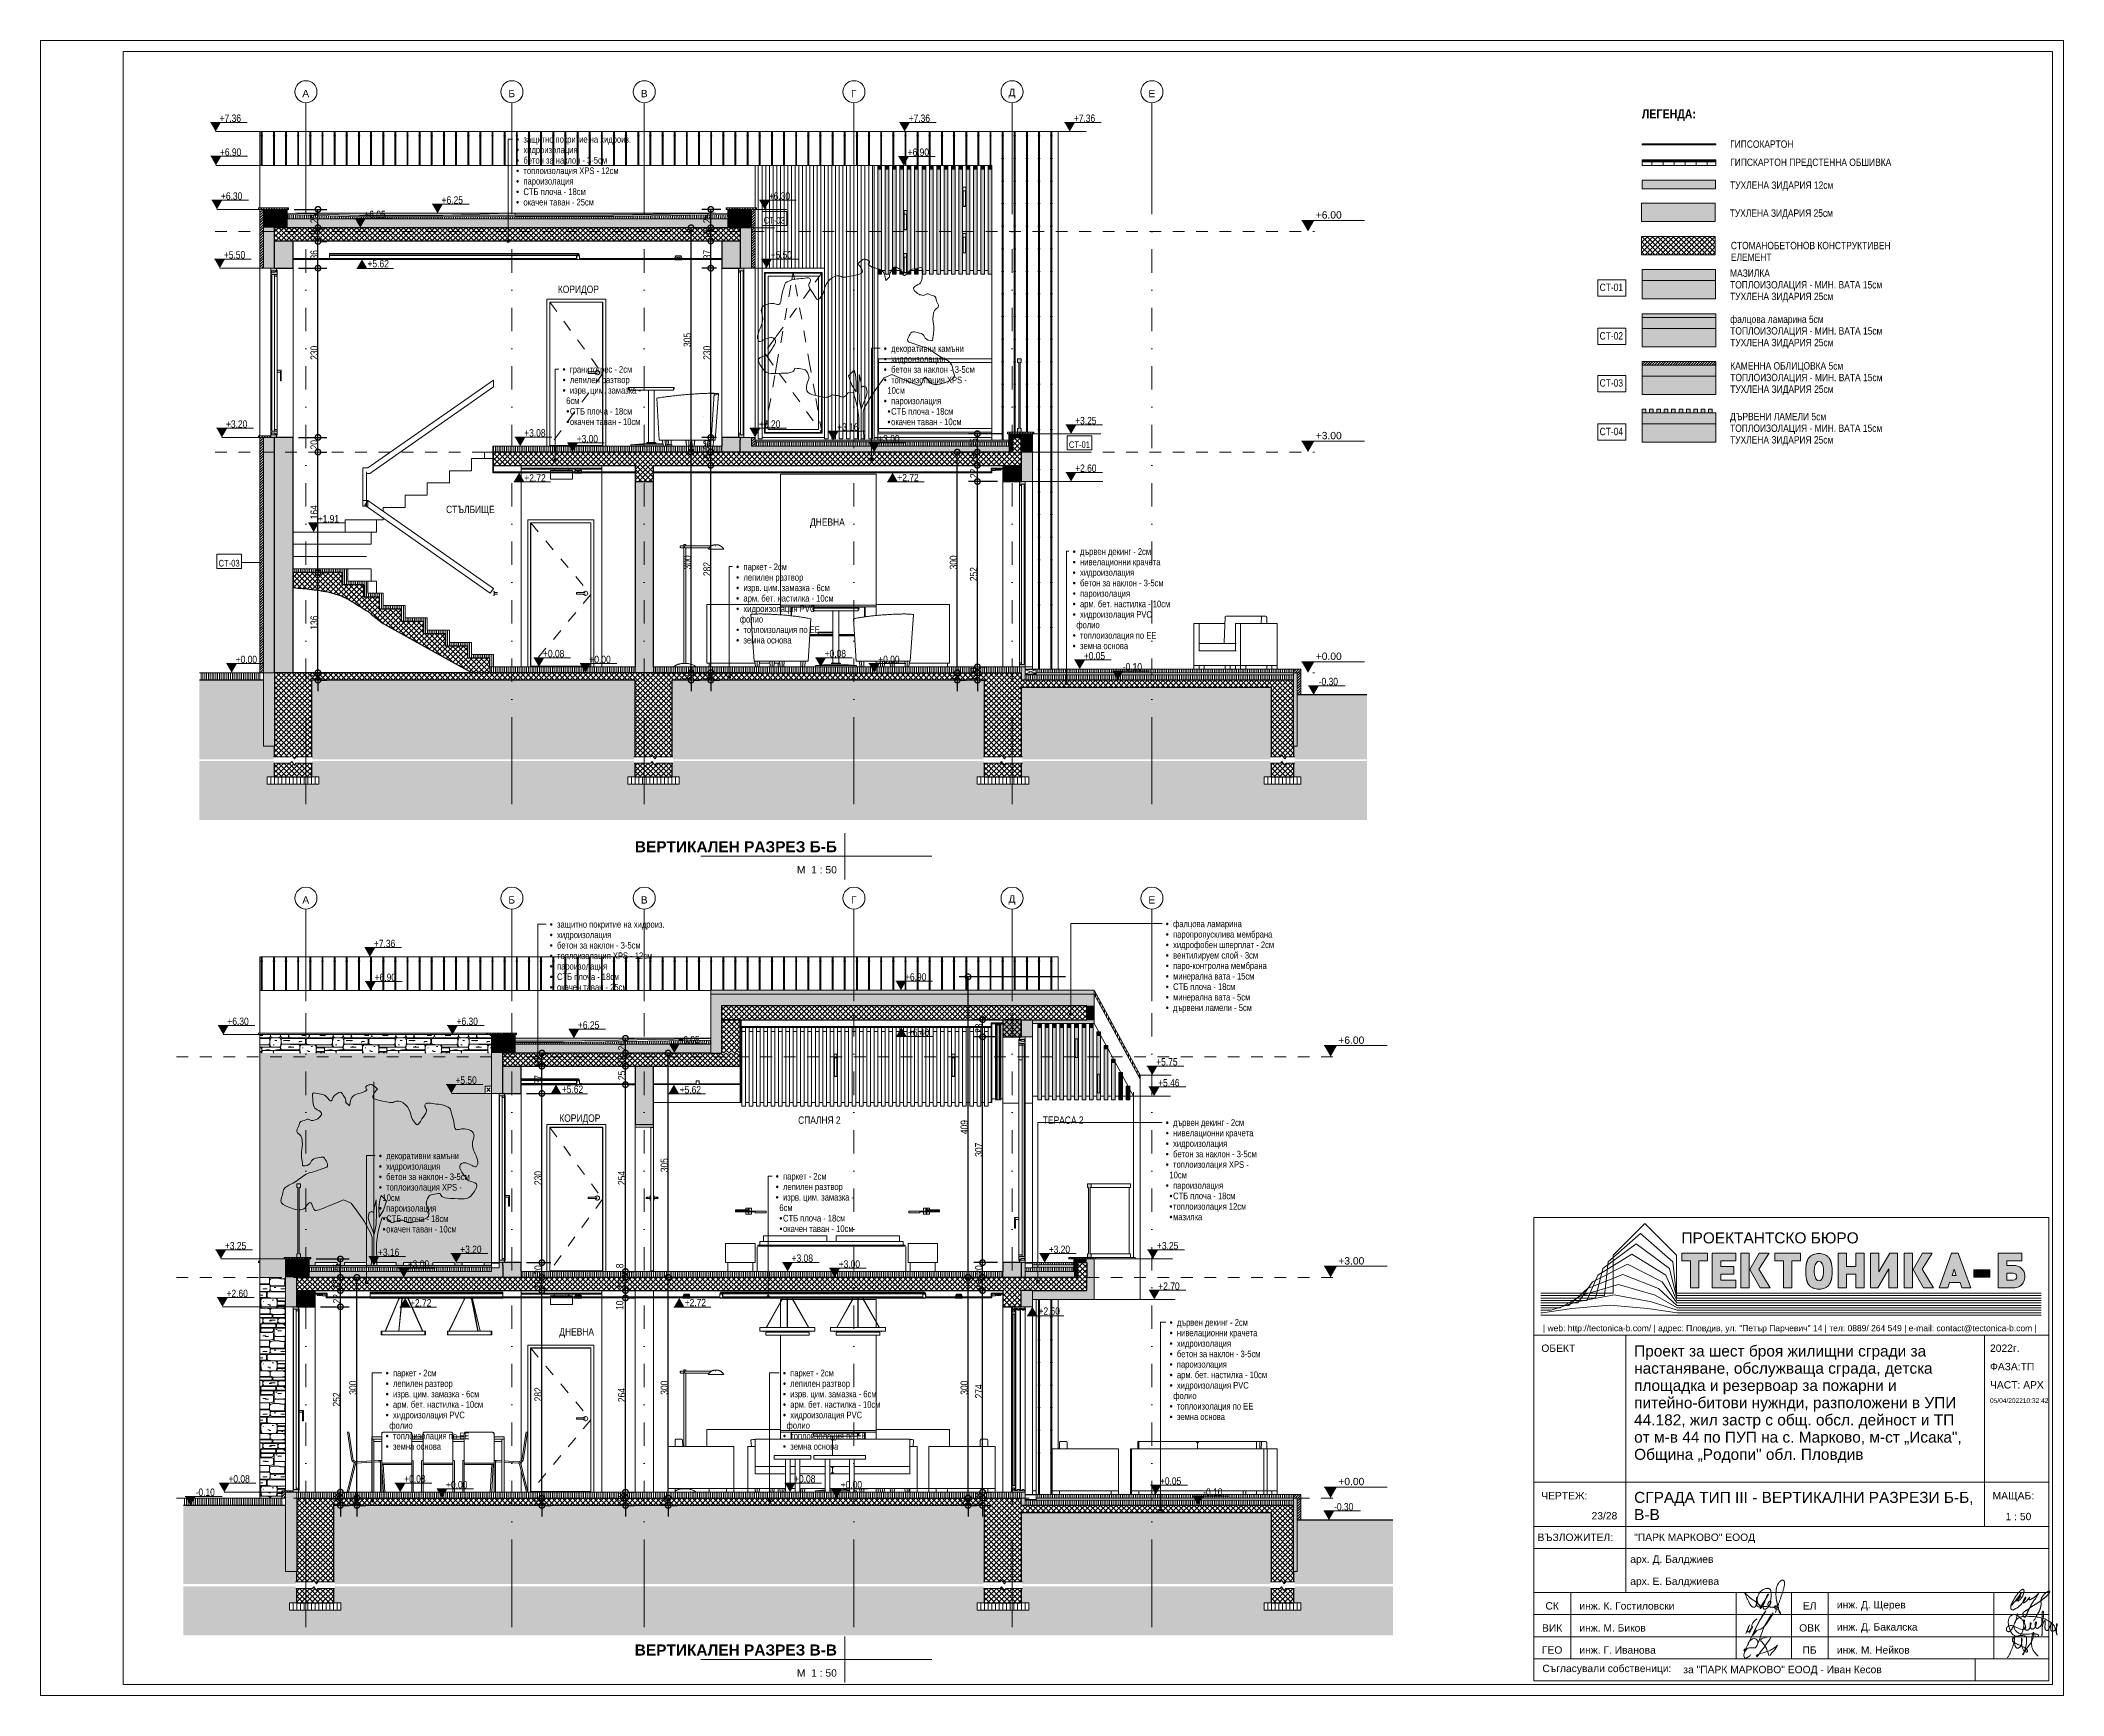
# Model space of a CAD drawing. Header units: centimetres. Extents: x 0 to 25250, y 0 to 2250.
# Drawn here: x 17950 to 20700, y 0 to 2250 of the extents above; entities that cross this region are included whole.
import ezdxf

# ---------------------------------------------------------------- set-up
doc = ezdxf.new("R2010")
doc.units = ezdxf.units.CM
for name, pattern in [('17-View-1$0$Dash', [31.75, 15.875, -15.875]), ('23-View-1$0$Dash', [31.75, 15.875, -15.875]), ('23-View-1$0$Dash dot', [79.375, 31.75, -23.8125, 0, -23.8125]), ('23-View-2$0$Dash', [31.75, 15.875, -15.875]), ('23-View-2$0$Dash dot', [79.375, 31.75, -23.8125, 0, -23.8125])]:
    doc.linetypes.add(name, pattern=pattern)
for name, color, linetype, lineweight in [('A-ANNO-DIMS', 7, 'Continuous', 9), ('A-ANNO-NOTE', 7, 'Continuous', 9), ('A-AREA-IDEN', 7, 'Continuous', 9), ('A-CLNG', 7, 'Continuous', 15), ('A-CLNG-PATT', 7, 'Continuous', 15), ('A-DETL', 7, 'Continuous', 9), ('A-DETL-GENF', 7, 'Continuous', 9), ('A-DETL-MBND', 7, 'Continuous', 9), ('A-DETL-THIN', 7, 'Continuous', 9), ('A-DOOR', 7, 'Continuous', 9), ('A-DOOR-FRAM', 7, 'Continuous', 15), ('A-FLOR', 7, 'Continuous', 9), ('A-FLOR-FNSH', 7, 'Continuous', 9), ('A-FLOR-HRAL', 7, 'Continuous', 9), ('A-FLOR-LEVL', 7, 'Continuous', 9), ('A-FLOR-MCUT', 7, 'Continuous', 9), ('A-FLOR-PATT', 7, 'Continuous', 9), ('A-GENM', 7, 'Continuous', 9), ('A-GLAZ', 7, 'Continuous', 5), ('A-GLAZ-CWMG', 7, 'Continuous', 9), ('A-GLAZ-HDLN', 7, '17-View-1$0$Dash', 5), ('A-ROOF', 7, 'Continuous', 9), ('A-ROOF-FNSH', 7, 'Continuous', 9), ('A-ROOF-PATT', 7, 'Continuous', 9), ('A-WALL', 7, 'Continuous', 9), ('A-WALL-FNSH', 7, 'Continuous', 9), ('A-WALL-IDEN', 7, 'Continuous', 9), ('A-WALL-PATT', 7, 'Continuous', 9), ('E-ELEC-EQPM', 7, 'Continuous', 9), ('E-LITE-EQPM', 7, 'Continuous', 9), ('G-ANNO-DIMS', 7, 'Continuous', 9), ('G-ANNO-TEXT', 7, 'Continuous', 9), ('G-ANNO-TTLB', 7, 'Continuous', 9), ('I-FURN', 7, 'Continuous', 9), ('L-PLNT', 7, 'Continuous', 15), ('P-PIPE', 7, 'Continuous', 9), ('S-BEAM', 7, 'Continuous', 9), ('S-COLS', 7, 'Continuous', 9), ('S-GRID', 7, 'Continuous', 9), ('S-GRID-IDEN', 7, 'Continuous', 9), ('S-STRS', 7, 'Continuous', 9)]:
    doc.layers.add(name, color=color, linetype=linetype, lineweight=lineweight)
doc.styles.add('23-View-1$0$Arial', font='arial.ttf', dxfattribs={"height": 10})
doc.styles.add('23-View-1$0$Arial Narrow', font='ARIALN.TTF', dxfattribs={"height": 10})
doc.styles.add('23-View-1$0$Arial Narrow_1', font='ARIALN.TTF', dxfattribs={"height": 10})
doc.styles.add('23-View-1$0$Arial Narrow_2', font='ARIALN.TTF', dxfattribs={"height": 9})
doc.styles.add('23-View-2$0$Arial', font='arial.ttf', dxfattribs={"height": 10})
doc.styles.add('23-View-2$0$Arial Narrow', font='ARIALN.TTF', dxfattribs={"height": 10})
doc.styles.add('23-View-2$0$Arial Narrow_1', font='ARIALN.TTF', dxfattribs={"height": 10})
doc.styles.add('23-View-2$0$Arial Narrow_2', font='ARIALN.TTF', dxfattribs={"height": 9})
doc.styles.add('23-View-3$0$Arial Narrow', font='ARIALN.TTF', dxfattribs={"height": 10})
doc.styles.add('23-View-3$0$Arial Narrow_1', font='ARIALN.TTF', dxfattribs={"height": 12.5})
doc.styles.add('23_xrefed$0$Arial', font='arial.ttf', dxfattribs={"height": 0.2})
doc.styles.add('23_xrefed$0$Arial Narrow', font='ARIALN.TTF', dxfattribs={"height": 0.13})
doc.styles.add('23_xrefed$0$Arial_1', font='arial.ttf', dxfattribs={"height": 0.3})
doc.styles.add('23_xrefed$0$Arial_2', font='arial.ttf', dxfattribs={"height": 0.165})
doc.styles.add('23_xrefed$0$Arial_B', font='arialbd.ttf', dxfattribs={"height": 0.3})
doc.dimstyles.new('23-View-1$0$TEC_DIM', dxfattribs={"dimscale": 30.48, "dimtxt": 10.23431, "dimasz": 0.492126, "dimexe": 0.393701, "dimexo": 0.246063, "dimgap": 0, "dimtad": 1, "dimdec": 0, "dimzin": 0, "dimdsep": 46, "dimtxsty": '23-View-1$0$Arial Narrow_1', "dimblk1": '23-View-1$0$_DotSmall', "dimblk2": '23-View-1$0$_DotSmall', "dimsah": 1, "dimcen": 0.09, "dimazin": 0, "dimtfac": 1, "dimtdec": 4, "dimtix": 1, "dimtmove": 0, "dimatfit": 3, "dimfxl": 1, "dimtvp": 1, "dimtolj": 1, "dimtzin": 0, "dimarcsym": 2})
doc.dimstyles.new('23-View-2$0$TEC_DIM', dxfattribs={"dimscale": 30.48, "dimtxt": 10.23431, "dimasz": 0.492126, "dimexe": 0.393701, "dimexo": 0.246063, "dimgap": 0, "dimtad": 1, "dimdec": 0, "dimzin": 0, "dimdsep": 46, "dimtxsty": '23-View-2$0$Arial Narrow_1', "dimblk1": '23-View-2$0$_DotSmall', "dimblk2": '23-View-2$0$_DotSmall', "dimsah": 1, "dimcen": 0.09, "dimazin": 0, "dimtfac": 1, "dimtdec": 4, "dimtix": 1, "dimtmove": 0, "dimatfit": 3, "dimfxl": 1, "dimtvp": 1, "dimtolj": 1, "dimtzin": 0, "dimarcsym": 2})
doc.dimstyles.new('23-View-2$0$TEC_DIM_1', dxfattribs={"dimscale": 30.48, "dimtxt": 10.23431, "dimasz": 0.492126, "dimexe": 0.393701, "dimexo": 0.246063, "dimgap": 0, "dimtad": 1, "dimdec": 0, "dimzin": 0, "dimdsep": 46, "dimtxsty": '23-View-2$0$Arial Narrow_1', "dimblk1": '23-View-2$0$_DotSmall', "dimblk2": '23-View-2$0$_DotSmall', "dimsah": 1, "dimcen": 0.09, "dimazin": 0, "dimtfac": 1, "dimtdec": 4, "dimtix": 1, "dimtmove": 2, "dimatfit": 3, "dimfxl": 1, "dimtvp": 1, "dimtolj": 1, "dimtzin": 0, "dimarcsym": 2})
pattern_1 = [(45, (18835.914, 1723.288), (-3.535534, 3.535534), []), (135, (18835.914, 1723.288), (-3.535534, -3.535534), [])]
pattern_2 = [(270, (19370.819, 1395.392), (2.5, 2e-16), [])]
pattern_3 = [(45, (18835.914, 1723.288), (-1.767767, 1.767767), [])]
pattern_4 = [(90, (-668.992, 332.896), (-2.5, 2e-16), [])]
pattern_5 = [(0, (18835.914, 1723.288), (19.05, 19.05), [19.05, -19.05]), (0, (18835.914, 1730.432), (19.05, 19.05), [19.05, -19.05]), (0, (18835.914, 1737.576), (19.05, 19.05), [19.05, -19.05]), (90, (18838.296, 1739.957), (-19.05, 19.05), [19.05, -19.05]), (90, (18845.439, 1739.957), (-19.05, 19.05), [19.05, -19.05]), (90, (18852.583, 1739.957), (-19.05, 19.05), [19.05, -19.05])]
pattern_6 = [(270, (19370.819, 273.505), (2.5, 2e-16), [])]
pattern_7 = [(270, (19353.341, 588.505), (2.5, 2e-16), [])]
pattern_8 = [(45, (18835.914, 601.401), (-3.535534, 3.535534), []), (135, (18835.914, 601.401), (-3.535534, -3.535534), [])]
pattern_9 = [(45, (18835.914, 601.401), (-1.767767, 1.767767), [])]
pattern_10 = [(0, (18835.914, 601.401), (19.05, 19.05), [19.05, -19.05]), (0, (18835.914, 608.545), (19.05, 19.05), [19.05, -19.05]), (0, (18835.914, 615.689), (19.05, 19.05), [19.05, -19.05]), (90, (18838.296, 618.07), (-19.05, 19.05), [19.05, -19.05]), (90, (18845.439, 618.07), (-19.05, 19.05), [19.05, -19.05]), (90, (18852.583, 618.07), (-19.05, 19.05), [19.05, -19.05])]

# ---------------------------------------------------------------- blocks, each defined once
blk = doc.blocks.new('TEC_ОФИЦИАЛНА РАМКА - TEC_ОФИЦИАЛНА РАМКА-2548458-СГРАДА ТИП III - ВЕРТИКАЛНИ РАЗРЕЗИ Б-Б_ В-В')
at = {"layer": 'G-ANNO-TTLB', "true_color": 0xc0c0c0}
for points in [[(31.94, 7.583), (31.94, 7.377), (31.708, 7.377), (31.708, 6.641), (31.477, 6.641), (31.477, 7.377), (31.245, 7.377), (31.245, 7.583)], [(32.712, 6.848), (32.712, 6.641), (32.072, 6.641), (32.072, 7.583), (32.712, 7.583), (32.712, 7.377), (32.303, 7.377), (32.303, 7.219), (32.653, 7.219), (32.653, 7.013), (32.303, 7.013), (32.303, 6.848)], [(32.845, 7.581), (33.076, 7.581), (33.076, 6.641), (32.845, 6.641)], [(33.371, 6.641), (33.093, 7.135), (33.347, 7.581), (33.613, 7.581), (33.335, 7.143), (33.644, 6.641)], [(34.469, 7.583), (34.469, 7.377), (34.237, 7.377), (34.237, 6.641), (34.006, 6.641), (34.006, 7.377), (33.774, 7.377), (33.774, 7.583)], [(35.969, 7.221), (35.969, 7.583), (36.201, 7.583), (36.201, 6.641), (35.969, 6.641), (35.969, 7.014), (35.723, 7.014), (35.723, 6.641), (35.491, 6.641), (35.491, 7.583), (35.723, 7.583), (35.723, 7.221)], [(36.902, 7.583), (37.104, 7.583), (37.104, 6.641), (36.873, 6.641), (36.873, 7.155), (36.571, 6.641), (36.369, 6.641), (36.369, 7.583), (36.6, 7.583), (36.6, 7.07)], [(37.283, 7.581), (37.514, 7.581), (37.514, 6.641), (37.283, 6.641)], [(37.809, 6.641), (37.532, 7.135), (37.786, 7.581), (38.052, 7.581), (37.774, 7.143), (38.082, 6.641)], [(39.18, 7.133), (39.614, 7.133), (39.614, 6.93), (39.18, 6.93)]]:
    blk.add_hatch(color=9, dxfattribs=at).paths.add_polyline_path(points)
h = blk.add_hatch(color=9, dxfattribs=at)
edge = h.paths.add_edge_path()
edge.add_spline(control_points=[(34.612, 7.088), (34.612, 7.115), (34.613, 7.156), (34.617, 7.211), (34.621, 7.245), (34.625, 7.271), (34.628, 7.291), (34.633, 7.31), (34.637, 7.329), (34.643, 7.347), (34.649, 7.365), (34.655, 7.382), (34.665, 7.405), (34.679, 7.432), (34.7, 7.461), (34.724, 7.487), (34.751, 7.51), (34.783, 7.529), (34.828, 7.55), (34.916, 7.574), (35.025, 7.575), (35.113, 7.55), (35.158, 7.529), (35.19, 7.51), (35.217, 7.487), (35.241, 7.461), (35.258, 7.436), (35.27, 7.415), (35.278, 7.399), (35.286, 7.382), (35.292, 7.365), (35.298, 7.347), (35.304, 7.329), (35.308, 7.31), (35.314, 7.284), (35.319, 7.252), (35.324, 7.211), (35.328, 7.156), (35.329, 7.115), (35.329, 7.088)], knot_values=[-1, -1, -1, -1, -0.944444, -0.916667, -0.888889, -0.875, -0.861111, -0.847222, -0.833333, -0.819444, -0.805556, -0.791667, -0.777778, -0.75, -0.722222, -0.694444, -0.666667, -0.638889, -0.611111, -0.555556, -0.444444, -0.388889, -0.361111, -0.333333, -0.305556, -0.277778, -0.25, -0.236111, -0.222222, -0.208333, -0.194444, -0.180556, -0.166667, -0.152778, -0.138889, -0.111111, -0.083333, -0.055556, 0, 0, 0, 0], degree=3, periodic=0)
edge.add_spline(control_points=[(35.329, 7.088), (35.329, 7.06), (35.328, 7.019), (35.324, 6.964), (35.32, 6.93), (35.316, 6.904), (35.313, 6.884), (35.308, 6.865), (35.304, 6.846), (35.298, 6.828), (35.292, 6.81), (35.286, 6.793), (35.276, 6.77), (35.262, 6.744), (35.241, 6.714), (35.217, 6.688), (35.19, 6.665), (35.158, 6.646), (35.113, 6.625), (35.025, 6.601), (34.916, 6.601), (34.828, 6.625), (34.783, 6.646), (34.751, 6.665), (34.724, 6.688), (34.7, 6.714), (34.683, 6.739), (34.671, 6.76), (34.663, 6.776), (34.655, 6.793), (34.649, 6.81), (34.643, 6.828), (34.637, 6.846), (34.633, 6.865), (34.627, 6.891), (34.622, 6.924), (34.617, 6.964), (34.613, 7.019), (34.612, 7.06), (34.612, 7.088)], knot_values=[-1, -1, -1, -1, -0.944444, -0.916667, -0.888889, -0.875, -0.861111, -0.847222, -0.833333, -0.819444, -0.805556, -0.791667, -0.777778, -0.75, -0.722222, -0.694444, -0.666667, -0.638889, -0.611111, -0.555556, -0.444444, -0.388889, -0.361111, -0.333333, -0.305556, -0.277778, -0.25, -0.236111, -0.222222, -0.208333, -0.194444, -0.180556, -0.166667, -0.152778, -0.138889, -0.111111, -0.083333, -0.055556, 0, 0, 0, 0], degree=3, periodic=0)
edge = h.paths.add_edge_path()
edge.add_spline(control_points=[(34.843, 7.096), (34.844, 7.071), (34.846, 7.024), (34.857, 6.964), (34.87, 6.923), (34.883, 6.896), (34.894, 6.879), (34.905, 6.864), (34.922, 6.847), (34.952, 6.828), (34.989, 6.828), (35.019, 6.847), (35.036, 6.864), (35.047, 6.879), (35.058, 6.896), (35.068, 6.917), (35.076, 6.94), (35.086, 6.974), (35.095, 7.024), (35.097, 7.071), (35.097, 7.096)], knot_values=[-1, -1, -1, -1, -0.928571, -0.857143, -0.785714, -0.75, -0.714286, -0.678571, -0.642857, -0.571429, -0.428571, -0.357143, -0.321429, -0.285714, -0.25, -0.214286, -0.178571, -0.142857, -0.071429, 0, 0, 0, 0], degree=3, periodic=0)
edge.add_spline(control_points=[(35.097, 7.096), (35.097, 7.121), (35.095, 7.169), (35.084, 7.228), (35.071, 7.269), (35.058, 7.296), (35.047, 7.314), (35.036, 7.329), (35.019, 7.345), (34.989, 7.364), (34.952, 7.364), (34.922, 7.345), (34.905, 7.329), (34.894, 7.314), (34.883, 7.296), (34.873, 7.276), (34.865, 7.253), (34.855, 7.218), (34.846, 7.169), (34.844, 7.121), (34.843, 7.096)], knot_values=[-1, -1, -1, -1, -0.928571, -0.857143, -0.785714, -0.75, -0.714286, -0.678571, -0.642857, -0.571429, -0.428571, -0.357143, -0.321429, -0.285714, -0.25, -0.214286, -0.178571, -0.142857, -0.071429, 0, 0, 0, 0], degree=3, periodic=0)
h = blk.add_hatch(color=9, dxfattribs=at)
h.paths.add_polyline_path([(38.757, 7.583), (39.1, 6.641), (38.858, 6.641), (38.814, 6.781), (38.524, 6.781), (38.478, 6.641), (38.236, 6.641), (38.578, 7.583)])
h.paths.add_polyline_path([(38.7, 6.975), (38.646, 7.144), (38.589, 6.975)])
h = blk.add_hatch(color=9, dxfattribs=at)
edge = h.paths.add_edge_path()
edge.add_line((39.847, 6.641), (39.847, 7.583))
edge.add_line((39.847, 7.583), (40.49, 7.583))
edge.add_line((40.49, 7.583), (40.49, 7.377))
edge.add_line((40.49, 7.377), (40.078, 7.377))
edge.add_line((40.078, 7.377), (40.078, 7.247))
edge.add_line((40.078, 7.247), (40.253, 7.247))
edge.add_spline(control_points=[(40.253, 7.247), (40.295, 7.247), (40.353, 7.238), (40.418, 7.212), (40.475, 7.175), (40.529, 7.114), (40.57, 7.009), (40.57, 6.867), (40.524, 6.765), (40.462, 6.703), (40.404, 6.668), (40.335, 6.646), (40.281, 6.641), (40.253, 6.641)], knot_values=[0, 0, 0, 0, 0.107143, 0.160714, 0.214286, 0.321429, 0.428571, 0.571429, 0.714286, 0.785714, 0.857143, 0.928571, 1, 1, 1, 1], degree=3, periodic=0)
edge.add_line((40.253, 6.641), (39.847, 6.641))
edge = h.paths.add_edge_path()
edge.add_line((40.078, 6.848), (40.253, 6.848))
edge.add_arc((40.253, 6.944), 0.0966, 270, 450)
edge.add_line((40.253, 7.041), (40.078, 7.041))
edge.add_line((40.078, 7.041), (40.078, 6.848))
at = {"layer": 'A-ANNO-NOTE'}
for p, q in [((27.221, 8.554), (41.221, 8.554)), ((27.221, 5.354), (27.221, 8.554)), ((30.239, 8.39), (29.378, 7.529)), ((31.099, 7.529), (30.239, 8.39)), ((41.221, 5.354), (41.221, 8.554)), ((29.096, 7.166), (30, 7.835)), ((29.237, 7.348), (30.12, 8.113)), ((30, 7.835), (30.904, 7.166)), ((30.12, 8.113), (31.002, 7.348)), ((28.815, 6.803), (29.762, 7.281)), ((28.897, 6.361), (29.096, 7.166)), ((28.956, 6.984), (29.881, 7.558)), ((29.137, 6.427), (29.237, 7.348)), ((29.378, 7.529), (29.378, 6.494)), ((29.762, 7.281), (30.709, 6.803)), ((29.881, 7.558), (30.807, 6.984)), ((30.904, 7.166), (31.104, 6.361)), ((31.002, 7.348), (31.102, 6.427)), ((31.099, 6.494), (31.099, 7.529)), ((31.94, 7.583), (31.245, 7.583)), ((31.245, 7.583), (31.245, 7.377)), ((31.245, 7.377), (31.477, 7.377)), ((31.477, 7.377), (31.477, 6.641)), ((31.708, 6.641), (31.708, 7.377)), ((31.708, 7.377), (31.94, 7.377)), ((31.94, 7.377), (31.94, 7.583)), ((32.712, 7.583), (32.072, 7.583)), ((32.072, 7.583), (32.072, 6.641)), ((32.303, 7.219), (32.303, 7.377)), ((32.303, 7.377), (32.712, 7.377)), ((32.653, 7.219), (32.303, 7.219)), ((32.653, 7.013), (32.653, 7.219)), ((32.712, 7.377), (32.712, 7.583)), ((32.845, 7.581), (32.845, 6.641)), ((33.076, 7.581), (32.845, 7.581)), ((33.076, 6.641), (33.076, 7.581)), ((33.347, 7.581), (33.093, 7.135)), ((33.335, 7.143), (33.613, 7.581)), ((33.613, 7.581), (33.347, 7.581)), ((34.469, 7.583), (33.774, 7.583)), ((33.774, 7.583), (33.774, 7.377)), ((33.774, 7.377), (34.006, 7.377)), ((34.006, 7.377), (34.006, 6.641)), ((34.237, 6.641), (34.237, 7.377)), ((34.237, 7.377), (34.469, 7.377)), ((34.469, 7.377), (34.469, 7.583)), ((35.723, 7.583), (35.491, 7.583)), ((35.491, 7.583), (35.491, 6.641)), ((35.723, 7.221), (35.723, 7.583)), ((35.969, 7.221), (35.723, 7.221)), ((36.201, 7.583), (35.969, 7.583)), ((35.969, 7.583), (35.969, 7.221)), ((36.201, 6.641), (36.201, 7.583)), ((36.6, 7.583), (36.369, 7.583)), ((36.369, 7.583), (36.369, 6.641)), ((36.571, 6.641), (36.873, 7.155)), ((36.902, 7.583), (36.6, 7.07)), ((36.6, 7.07), (36.6, 7.583)), ((36.873, 7.155), (36.873, 6.641)), ((37.104, 7.583), (36.902, 7.583)), ((37.104, 6.641), (37.104, 7.583)), ((37.283, 7.581), (37.283, 6.641)), ((37.514, 7.581), (37.283, 7.581)), ((37.514, 6.641), (37.514, 7.581)), ((37.786, 7.581), (37.532, 7.135)), ((37.774, 7.143), (38.052, 7.581)), ((38.052, 7.581), (37.786, 7.581)), ((38.578, 7.583), (38.236, 6.641)), ((38.757, 7.583), (38.578, 7.583)), ((39.1, 6.641), (38.757, 7.583)), ((40.49, 7.583), (39.847, 7.583)), ((39.847, 7.583), (39.847, 6.641)), ((40.078, 7.247), (40.078, 7.377)), ((40.078, 7.377), (40.49, 7.377)), ((40.253, 7.247), (40.078, 7.247)), ((40.49, 7.377), (40.49, 7.583)), ((28.175, 6.161), (28.674, 6.621)), ((28.416, 6.228), (28.815, 6.803)), ((28.533, 6.44), (29.524, 6.727)), ((28.656, 6.294), (28.956, 6.984)), ((28.674, 6.621), (29.643, 7.004)), ((29.524, 6.727), (30.514, 6.44)), ((29.643, 7.004), (30.612, 6.621)), ((30.612, 6.621), (31.11, 6.161)), ((30.709, 6.803), (31.108, 6.228)), ((30.807, 6.984), (31.106, 6.294)), ((31.477, 6.641), (31.708, 6.641)), ((32.072, 6.641), (32.712, 6.641)), ((32.303, 6.848), (32.303, 7.013)), ((32.303, 7.013), (32.653, 7.013)), ((32.712, 6.848), (32.303, 6.848)), ((32.712, 6.641), (32.712, 6.848)), ((32.845, 6.641), (33.076, 6.641)), ((33.093, 7.135), (33.371, 6.641)), ((33.644, 6.641), (33.335, 7.143)), ((33.371, 6.641), (33.644, 6.641)), ((34.006, 6.641), (34.237, 6.641)), ((35.491, 6.641), (35.723, 6.641)), ((35.723, 6.641), (35.723, 7.014)), ((35.723, 7.014), (35.969, 7.014)), ((35.969, 7.014), (35.969, 6.641)), ((35.969, 6.641), (36.201, 6.641)), ((36.369, 6.641), (36.571, 6.641)), ((36.873, 6.641), (37.104, 6.641)), ((37.283, 6.641), (37.514, 6.641)), ((37.532, 7.135), (37.809, 6.641)), ((38.082, 6.641), (37.774, 7.143)), ((37.809, 6.641), (38.082, 6.641)), ((38.236, 6.641), (38.478, 6.641)), ((38.478, 6.641), (38.524, 6.781)), ((38.524, 6.781), (38.814, 6.781)), ((38.589, 6.975), (38.646, 7.144)), ((38.7, 6.975), (38.589, 6.975)), ((38.646, 7.144), (38.7, 6.975)), ((38.814, 6.781), (38.858, 6.641)), ((38.858, 6.641), (39.1, 6.641)), ((39.18, 7.133), (39.18, 6.93)), ((39.614, 7.133), (39.18, 7.133)), ((39.18, 6.93), (39.614, 6.93)), ((39.614, 6.93), (39.614, 7.133)), ((39.847, 6.641), (40.253, 6.641)), ((40.078, 6.848), (40.078, 7.041)), ((40.078, 7.041), (40.253, 7.041)), ((40.253, 6.848), (40.078, 6.848)), ((29.378, 6.494), (27.407, 6.494)), ((27.407, 6.427), (29.137, 6.427)), ((27.407, 6.361), (28.897, 6.361)), ((27.407, 6.294), (28.656, 6.294)), ((27.407, 6.228), (28.416, 6.228)), ((27.407, 6.161), (28.175, 6.161)), ((27.407, 6.095), (27.935, 6.095)), ((27.454, 5.962), (28.252, 6.077)), ((27.694, 6.028), (28.392, 6.258)), ((27.935, 6.095), (28.533, 6.44)), ((28.252, 6.077), (29.285, 6.172)), ((28.392, 6.258), (29.404, 6.449)), ((29.285, 6.172), (30.319, 6.077)), ((29.404, 6.449), (30.417, 6.258)), ((30.319, 6.077), (31.117, 5.962)), ((30.417, 6.258), (31.115, 6.028)), ((30.514, 6.44), (31.113, 6.095)), ((41.01, 6.494), (31.099, 6.494)), ((31.102, 6.427), (41.01, 6.427)), ((31.104, 6.361), (41.01, 6.361)), ((31.106, 6.294), (41.01, 6.294)), ((31.108, 6.228), (41.01, 6.228)), ((31.11, 6.161), (41.01, 6.161)), ((31.113, 6.095), (41.01, 6.095)), ((27.407, 6.028), (27.694, 6.028)), ((27.407, 5.962), (27.454, 5.962)), ((27.407, 5.895), (41.01, 5.895)), ((31.115, 6.028), (41.01, 6.028)), ((31.117, 5.962), (41.01, 5.962)), ((41.221, 5.354), (27.221, 5.354)), ((27.221, 5.354), (27.221, 1.354)), ((27.221, 5.354), (41.221, 5.354)), ((29.721, 1.354), (29.721, 5.354)), ((39.471, 1.354), (39.471, 5.354)), ((41.221, 1.354), (41.221, 5.354)), ((27.221, 1.354), (27.221, -1.646)), ((27.221, 1.354), (41.221, 1.354)), ((27.221, 1.354), (41.221, 1.354)), ((29.721, 1.354), (29.721, -1.646)), ((39.471, 0.154), (39.471, 1.354)), ((41.221, 1.354), (41.221, -1.646)), ((27.221, 0.154), (41.221, 0.154)), ((27.221, -0.446), (41.221, -0.446)), ((27.221, -1.646), (41.221, -1.646)), ((27.221, -1.646), (27.221, -3.446)), ((27.223, -1.646), (41.223, -1.646)), ((28.221, -1.646), (28.221, -3.446)), ((32.721, -1.646), (32.721, -3.446)), ((34.221, -1.646), (34.221, -3.446)), ((35.221, -1.646), (35.221, -3.446)), ((39.721, -1.646), (39.721, -3.446)), ((41.221, -1.646), (41.221, -3.446)), ((33.531, -2.143), (33.422, -2.298)), ((33.478, -2.212), (33.517, -2.161)), ((33.517, -2.161), (33.531, -2.143)), ((33.727, -2.199), (33.712, -2.222)), ((27.223, -2.246), (41.223, -2.246)), ((32.981, -2.761), (33.082, -2.526)), ((33.047, -2.627), (33.032, -2.679)), ((33.032, -2.679), (33.033, -2.702)), ((33.033, -2.702), (33.037, -2.719)), ((33.082, -2.526), (33.047, -2.627)), ((33.053, -2.725), (33.063, -2.712)), ((33.063, -2.712), (33.082, -2.696)), ((33.082, -2.696), (33.096, -2.676)), ((33.103, -2.712), (33.086, -2.748)), ((33.096, -2.676), (33.114, -2.649)), ((33.12, -2.667), (33.103, -2.712)), ((33.114, -2.649), (33.138, -2.61)), ((33.147, -2.613), (33.12, -2.667)), ((33.122, -2.891), (33.243, -2.627)), ((33.138, -2.61), (33.155, -2.588)), ((33.139, -2.568), (33.143, -2.529)), ((33.143, -2.529), (33.174, -2.466)), ((33.174, -2.567), (33.147, -2.613)), ((33.155, -2.588), (33.174, -2.567)), ((33.174, -2.466), (33.217, -2.416)), ((33.181, -2.801), (33.24, -2.731)), ((33.217, -2.72), (33.197, -2.777)), ((33.217, -2.416), (33.285, -2.357)), ((33.254, -2.612), (33.217, -2.72)), ((33.24, -2.731), (33.271, -2.69)), ((33.243, -2.627), (33.308, -2.497)), ((33.291, -2.545), (33.254, -2.612)), ((33.271, -2.69), (33.291, -2.671)), ((33.336, -2.457), (33.291, -2.545)), ((33.306, -2.668), (33.329, -2.663)), ((33.308, -2.497), (33.36, -2.398)), ((33.329, -2.663), (33.35, -2.65)), ((33.422, -2.298), (33.336, -2.457)), ((33.35, -2.65), (33.37, -2.642)), ((33.36, -2.398), (33.478, -2.212)), ((33.37, -2.642), (33.392, -2.637)), ((33.435, -2.689), (33.387, -2.814)), ((33.392, -2.637), (33.414, -2.622)), ((33.414, -2.622), (33.452, -2.598)), ((33.484, -2.581), (33.435, -2.689)), ((33.452, -2.598), (33.52, -2.529)), ((33.502, -2.544), (33.484, -2.581)), ((33.551, -2.447), (33.502, -2.544)), ((33.52, -2.529), (33.562, -2.471)), ((33.633, -2.317), (33.551, -2.447)), ((33.562, -2.471), (33.614, -2.387)), ((33.614, -2.387), (33.643, -2.346)), ((33.676, -2.261), (33.633, -2.317)), ((33.643, -2.346), (33.718, -2.229)), ((33.712, -2.222), (33.676, -2.261)), ((33.718, -2.229), (33.73, -2.203)), ((27.223, -2.846), (41.223, -2.846)), ((32.937, -3.204), (32.932, -3.234)), ((32.955, -3.174), (32.937, -3.204)), ((32.949, -3.27), (32.938, -3.302)), ((32.939, -3.236), (32.965, -3.209)), ((32.962, -3.243), (32.949, -3.27)), ((32.978, -3.22), (32.962, -3.243)), ((32.965, -3.209), (32.99, -3.149)), ((32.991, -3.201), (32.978, -3.22)), ((32.99, -3.149), (33.122, -2.891)), ((33.014, -3.179), (32.991, -3.201)), ((33.039, -3.161), (33.014, -3.179)), ((33.071, -3.15), (33.039, -3.161)), ((33.047, -3.025), (33.065, -2.994)), ((33.047, -3.057), (33.047, -3.025)), ((33.059, -3.068), (33.047, -3.057)), ((33.065, -2.994), (33.094, -2.959)), ((33.103, -3.15), (33.071, -3.15)), ((33.094, -2.959), (33.13, -2.929)), ((33.143, -3.15), (33.103, -3.15)), ((33.13, -2.929), (33.167, -2.907)), ((33.199, -3.15), (33.143, -3.15)), ((33.167, -2.907), (33.219, -2.898)), ((33.197, -2.777), (33.181, -2.801)), ((33.236, -3.146), (33.199, -3.15)), ((33.219, -2.898), (33.245, -2.9)), ((33.259, -3.13), (33.236, -3.146)), ((33.245, -2.9), (33.267, -2.913)), ((33.277, -3.105), (33.259, -3.13)), ((33.267, -2.913), (33.281, -2.928)), ((33.295, -3.073), (33.277, -3.105)), ((33.281, -2.928), (33.307, -2.972)), ((33.312, -3.029), (33.295, -3.073)), ((33.307, -2.972), (33.312, -3.029)), ((33.324, -2.993), (33.309, -3.032)), ((33.365, -3.287), (33.323, -3.346)), ((33.368, -2.873), (33.324, -2.993)), ((33.348, -3.311), (33.408, -3.295)), ((33.398, -3.229), (33.365, -3.287)), ((33.387, -2.814), (33.368, -2.873)), ((33.387, -2.939), (33.389, -2.919)), ((33.394, -2.964), (33.387, -2.939)), ((33.389, -2.919), (33.407, -2.903)), ((33.415, -2.989), (33.394, -2.964)), ((33.468, -3.146), (33.398, -3.229)), ((33.407, -2.903), (33.443, -2.887)), ((33.408, -3.295), (33.488, -3.274)), ((33.452, -3.033), (33.415, -2.989)), ((33.443, -2.887), (33.486, -2.875)), ((33.491, -3.079), (33.452, -3.033)), ((33.533, -3.053), (33.468, -3.146)), ((33.486, -2.875), (33.529, -2.863)), ((33.488, -3.274), (33.549, -3.251)), ((33.515, -3.121), (33.491, -3.079)), ((33.544, -3.171), (33.515, -3.121)), ((33.529, -2.863), (33.562, -2.858)), ((33.595, -2.964), (33.533, -3.053)), ((33.565, -3.229), (33.544, -3.171)), ((33.549, -3.251), (33.602, -3.237)), ((33.562, -2.858), (33.614, -2.854)), ((33.578, -3.264), (33.565, -3.229)), ((33.592, -3.294), (33.578, -3.264)), ((33.603, -3.325), (33.592, -3.294)), ((33.637, -2.909), (33.595, -2.964)), ((33.602, -3.237), (33.649, -3.215)), ((33.614, -2.854), (33.65, -2.854)), ((33.667, -2.854), (33.637, -2.909)), ((33.649, -3.215), (33.697, -3.188)), ((33.65, -2.854), (33.703, -2.854)), ((33.693, -3.283), (33.658, -3.325)), ((33.731, -3.236), (33.693, -3.283)), ((33.697, -3.188), (33.742, -3.161)), ((33.703, -2.854), (33.748, -2.854)), ((33.777, -3.184), (33.731, -3.236)), ((33.742, -3.161), (33.783, -3.133)), ((33.748, -2.854), (33.795, -2.846)), ((33.827, -3.113), (33.777, -3.184)), ((33.783, -3.133), (33.807, -3.116)), ((33.807, -3.116), (33.824, -3.098)), ((33.824, -3.098), (33.841, -3.073)), ((33.841, -3.073), (33.827, -3.113)), ((27.221, -4.046), (27.221, -3.446)), ((27.221, -3.446), (41.221, -3.446)), ((27.223, -3.446), (41.223, -3.446)), ((32.938, -3.302), (32.931, -3.34)), ((32.931, -3.34), (32.931, -3.37)), ((32.931, -3.37), (32.933, -3.392)), ((32.933, -3.392), (32.942, -3.408)), ((32.942, -3.408), (32.958, -3.424)), ((32.958, -3.424), (32.989, -3.429)), ((32.989, -3.429), (33.013, -3.42)), ((33.013, -3.42), (33.041, -3.404)), ((33.041, -3.404), (33.067, -3.382)), ((33.067, -3.382), (33.09, -3.366)), ((33.09, -3.366), (33.101, -3.35)), ((33.101, -3.35), (33.11, -3.331)), ((33.267, -3.376), (33.282, -3.349)), ((33.293, -3.382), (33.277, -3.398)), ((33.282, -3.349), (33.31, -3.326)), ((33.323, -3.346), (33.293, -3.382)), ((33.31, -3.326), (33.348, -3.311)), ((33.609, -3.361), (33.603, -3.325)), ((33.658, -3.325), (33.636, -3.356)), ((39.221, -4.046), (39.221, -3.446)), ((41.221, -4.046), (41.221, -3.446)), ((27.221, -4.046), (41.221, -4.046))]:
    blk.add_line(p, q, dxfattribs=at)
blk.add_arc((40.253, 6.944), 0.0966, 270, 90, dxfattribs=at)
for points, knots in [([(35.329, 7.088), (35.329, 7.115), (35.328, 7.156), (35.324, 7.211), (35.319, 7.252), (35.314, 7.284), (35.308, 7.31), (35.304, 7.329), (35.298, 7.347), (35.292, 7.365), (35.286, 7.382), (35.278, 7.399), (35.27, 7.415), (35.258, 7.436), (35.241, 7.461), (35.217, 7.487), (35.19, 7.51), (35.158, 7.529), (35.113, 7.55), (35.025, 7.574), (34.916, 7.574), (34.828, 7.55), (34.783, 7.529), (34.751, 7.51), (34.724, 7.487), (34.7, 7.461), (34.679, 7.432), (34.665, 7.405), (34.655, 7.382), (34.649, 7.365), (34.643, 7.347), (34.637, 7.329), (34.633, 7.31), (34.628, 7.291), (34.625, 7.271), (34.621, 7.245), (34.617, 7.211), (34.613, 7.156), (34.612, 7.115), (34.612, 7.088)], [0, 0, 0, 0, 0.055556, 0.083333, 0.111111, 0.138889, 0.152778, 0.166667, 0.180556, 0.194444, 0.208333, 0.222222, 0.236111, 0.25, 0.277778, 0.305556, 0.333333, 0.361111, 0.388889, 0.444444, 0.555556, 0.611111, 0.638889, 0.666667, 0.694444, 0.722222, 0.75, 0.777778, 0.791667, 0.805556, 0.819444, 0.833333, 0.847222, 0.861111, 0.875, 0.888889, 0.916667, 0.944444, 1, 1, 1, 1]), ([(34.843, 7.096), (34.844, 7.121), (34.846, 7.169), (34.855, 7.218), (34.865, 7.253), (34.873, 7.276), (34.883, 7.296), (34.894, 7.314), (34.905, 7.329), (34.922, 7.345), (34.952, 7.364), (34.989, 7.364), (35.019, 7.345), (35.036, 7.329), (35.047, 7.314), (35.058, 7.296), (35.071, 7.269), (35.084, 7.228), (35.095, 7.169), (35.097, 7.121), (35.097, 7.096)], [0, 0, 0, 0, 0.071429, 0.142857, 0.178571, 0.214286, 0.25, 0.285714, 0.321429, 0.357143, 0.428571, 0.571429, 0.642857, 0.678571, 0.714286, 0.75, 0.785714, 0.857143, 0.928571, 1, 1, 1, 1]), ([(40.253, 6.641), (40.281, 6.641), (40.335, 6.646), (40.404, 6.668), (40.462, 6.703), (40.524, 6.765), (40.57, 6.867), (40.57, 7.009), (40.529, 7.114), (40.475, 7.175), (40.418, 7.212), (40.353, 7.238), (40.295, 7.247), (40.253, 7.247)], [0, 0, 0, 0, 0.071429, 0.142857, 0.214286, 0.285714, 0.428571, 0.571429, 0.678571, 0.785714, 0.839286, 0.892857, 1, 1, 1, 1]), ([(34.612, 7.088), (34.612, 7.06), (34.613, 7.019), (34.617, 6.964), (34.622, 6.924), (34.627, 6.891), (34.633, 6.865), (34.637, 6.846), (34.643, 6.828), (34.649, 6.81), (34.655, 6.793), (34.663, 6.776), (34.671, 6.76), (34.683, 6.739), (34.7, 6.714), (34.724, 6.688), (34.751, 6.665), (34.783, 6.646), (34.828, 6.625), (34.916, 6.601), (35.025, 6.601), (35.113, 6.625), (35.158, 6.646), (35.19, 6.665), (35.217, 6.688), (35.241, 6.714), (35.262, 6.744), (35.276, 6.77), (35.286, 6.793), (35.292, 6.81), (35.298, 6.828), (35.304, 6.846), (35.308, 6.865), (35.313, 6.884), (35.316, 6.904), (35.32, 6.93), (35.324, 6.964), (35.328, 7.019), (35.329, 7.06), (35.329, 7.088)], [0, 0, 0, 0, 0.055556, 0.083333, 0.111111, 0.138889, 0.152778, 0.166667, 0.180556, 0.194444, 0.208333, 0.222222, 0.236111, 0.25, 0.277778, 0.305556, 0.333333, 0.361111, 0.388889, 0.444444, 0.555556, 0.611111, 0.638889, 0.666667, 0.694444, 0.722222, 0.75, 0.777778, 0.791667, 0.805556, 0.819444, 0.833333, 0.847222, 0.861111, 0.875, 0.888889, 0.916667, 0.944444, 1, 1, 1, 1]), ([(35.097, 7.096), (35.097, 7.071), (35.095, 7.024), (35.086, 6.974), (35.076, 6.94), (35.068, 6.917), (35.058, 6.896), (35.047, 6.879), (35.036, 6.864), (35.019, 6.847), (34.989, 6.828), (34.952, 6.828), (34.922, 6.847), (34.905, 6.864), (34.894, 6.879), (34.883, 6.896), (34.87, 6.923), (34.857, 6.964), (34.846, 7.024), (34.844, 7.071), (34.843, 7.096)], [0, 0, 0, 0, 0.071429, 0.142857, 0.178571, 0.214286, 0.25, 0.285714, 0.321429, 0.357143, 0.428571, 0.571429, 0.642857, 0.678571, 0.714286, 0.75, 0.785714, 0.857143, 0.928571, 1, 1, 1, 1]), ([(33.785, -2.192), (33.799, -2.149), (33.824, -2.075), (33.867, -1.978), (33.893, -1.894), (33.925, -1.811), (33.952, -1.725), (33.982, -1.638), (34.004, -1.568), (34.02, -1.509), (34.029, -1.466), (34.032, -1.433), (34.033, -1.412), (34.034, -1.401), (34.034, -1.391), (34.035, -1.379), (34.034, -1.365), (34.032, -1.354), (34.03, -1.346), (34.027, -1.34), (34.024, -1.334), (34.02, -1.328), (34.013, -1.321), (34.005, -1.315), (33.998, -1.312), (33.991, -1.309), (33.984, -1.308), (33.975, -1.308), (33.968, -1.309), (33.962, -1.31), (33.957, -1.312), (33.951, -1.315), (33.944, -1.32), (33.939, -1.324), (33.934, -1.327), (33.929, -1.331), (33.923, -1.336), (33.915, -1.342), (33.907, -1.348), (33.898, -1.355), (33.89, -1.365), (33.879, -1.379), (33.867, -1.397), (33.855, -1.419), (33.841, -1.445), (33.822, -1.491), (33.808, -1.565), (33.801, -1.648), (33.802, -1.719), (33.804, -1.77), (33.81, -1.818), (33.819, -1.859), (33.826, -1.891), (33.829, -1.909), (33.833, -1.929), (33.836, -1.949), (33.839, -1.967), (33.842, -1.978), (33.845, -1.99), (33.85, -2.006), (33.857, -2.026), (33.863, -2.043), (33.867, -2.057), (33.871, -2.072), (33.875, -2.091), (33.878, -2.115), (33.881, -2.135), (33.884, -2.149), (33.886, -2.157), (33.887, -2.163), (33.889, -2.169), (33.89, -2.175), (33.892, -2.179), (33.894, -2.183), (33.897, -2.186), (33.9, -2.19), (33.904, -2.194), (33.907, -2.198), (33.909, -2.2), (33.911, -2.203), (33.912, -2.205), (33.914, -2.206), (33.915, -2.208), (33.917, -2.21), (33.918, -2.211), (33.918, -2.212), (33.919, -2.213), (33.92, -2.214), (33.921, -2.215), (33.922, -2.216), (33.922, -2.216), (33.923, -2.217), (33.923, -2.217), (33.924, -2.218), (33.924, -2.219), (33.925, -2.219), (33.925, -2.22), (33.925, -2.22), (33.926, -2.22), (33.926, -2.22), (33.926, -2.22), (33.926, -2.22), (33.926, -2.22), (33.927, -2.22), (33.927, -2.219), (33.927, -2.219), (33.928, -2.219), (33.928, -2.218), (33.928, -2.217), (33.927, -2.217), (33.927, -2.216), (33.927, -2.216), (33.927, -2.215), (33.926, -2.214), (33.926, -2.214), (33.926, -2.213), (33.926, -2.213), (33.926, -2.212), (33.926, -2.212), (33.926, -2.211), (33.926, -2.211), (33.926, -2.21), (33.925, -2.208), (33.925, -2.206), (33.924, -2.201), (33.922, -2.196), (33.921, -2.191), (33.918, -2.185), (33.914, -2.18), (33.911, -2.175), (33.909, -2.172), (33.907, -2.169), (33.905, -2.166), (33.903, -2.162), (33.901, -2.157), (33.899, -2.152), (33.896, -2.146), (33.893, -2.14), (33.89, -2.134), (33.885, -2.128), (33.881, -2.122), (33.878, -2.117), (33.875, -2.112), (33.873, -2.109), (33.871, -2.107), (33.87, -2.104), (33.869, -2.103), (33.869, -2.101), (33.868, -2.099), (33.867, -2.098), (33.867, -2.097), (33.866, -2.096), (33.866, -2.095), (33.866, -2.095), (33.866, -2.094), (33.865, -2.094), (33.865, -2.093), (33.865, -2.093), (33.865, -2.092), (33.865, -2.092), (33.864, -2.092), (33.864, -2.091), (33.864, -2.091), (33.863, -2.091), (33.863, -2.091), (33.862, -2.091), (33.861, -2.091), (33.861, -2.091), (33.861, -2.091), (33.861, -2.092), (33.86, -2.092), (33.86, -2.092), (33.859, -2.092), (33.858, -2.093), (33.857, -2.093), (33.856, -2.094), (33.854, -2.094), (33.852, -2.095), (33.849, -2.095), (33.846, -2.095), (33.844, -2.095), (33.842, -2.095), (33.84, -2.095), (33.838, -2.095), (33.835, -2.095), (33.831, -2.095), (33.827, -2.096), (33.822, -2.096), (33.817, -2.096), (33.811, -2.096), (33.805, -2.095), (33.8, -2.094), (33.796, -2.092), (33.793, -2.09), (33.789, -2.088), (33.786, -2.084), (33.782, -2.081), (33.778, -2.076), (33.775, -2.072), (33.771, -2.066), (33.769, -2.061), (33.768, -2.056), (33.767, -2.053), (33.767, -2.048), (33.767, -2.043), (33.766, -2.038), (33.766, -2.033), (33.767, -2.028), (33.767, -2.023), (33.769, -2.019), (33.772, -2.015), (33.777, -2.011), (33.782, -2.009), (33.786, -2.007), (33.789, -2.006), (33.792, -2.005), (33.795, -2.005), (33.798, -2.004), (33.801, -2.005), (33.804, -2.005), (33.807, -2.006), (33.809, -2.007), (33.81, -2.009), (33.812, -2.01), (33.813, -2.012), (33.814, -2.014), (33.815, -2.016), (33.815, -2.019), (33.814, -2.021), (33.813, -2.024), (33.811, -2.025), (33.809, -2.027), (33.807, -2.028), (33.804, -2.031), (33.801, -2.034), (33.797, -2.037), (33.794, -2.039), (33.791, -2.04), (33.788, -2.042), (33.784, -2.044), (33.778, -2.045), (33.771, -2.046), (33.763, -2.048), (33.754, -2.048), (33.74, -2.048), (33.725, -2.047), (33.707, -2.046), (33.69, -2.044), (33.674, -2.043), (33.66, -2.041), (33.645, -2.039), (33.632, -2.035), (33.621, -2.03), (33.611, -2.024), (33.604, -2.018), (33.596, -2.009), (33.588, -1.996), (33.583, -1.976), (33.582, -1.959), (33.585, -1.946), (33.587, -1.939), (33.589, -1.934), (33.592, -1.929), (33.594, -1.924), (33.597, -1.92), (33.6, -1.914), (33.604, -1.908), (33.609, -1.901), (33.613, -1.896), (33.618, -1.892), (33.623, -1.888), (33.63, -1.885), (33.636, -1.883), (33.64, -1.882), (33.642, -1.881), (33.645, -1.881), (33.647, -1.881), (33.65, -1.881), (33.653, -1.881), (33.654, -1.882), (33.656, -1.883), (33.657, -1.883), (33.658, -1.884), (33.659, -1.886), (33.66, -1.888), (33.662, -1.89), (33.663, -1.894), (33.664, -1.898), (33.666, -1.905), (33.667, -1.913), (33.666, -1.92), (33.665, -1.925), (33.664, -1.93), (33.661, -1.936), (33.658, -1.942), (33.654, -1.947), (33.652, -1.951), (33.649, -1.956), (33.645, -1.961), (33.639, -1.971), (33.631, -1.981), (33.62, -1.992), (33.609, -2.002), (33.594, -2.01), (33.57, -2.021), (33.536, -2.027), (33.501, -2.027), (33.472, -2.026), (33.45, -2.024), (33.429, -2.023), (33.41, -2.02), (33.394, -2.016), (33.381, -2.011), (33.363, -2.002), (33.344, -1.986), (33.327, -1.963), (33.311, -1.936), (33.296, -1.897), (33.288, -1.841), (33.296, -1.781), (33.315, -1.725), (33.337, -1.677), (33.365, -1.633), (33.404, -1.593), (33.452, -1.562), (33.502, -1.544), (33.543, -1.535), (33.571, -1.531), (33.586, -1.531), (33.601, -1.532), (33.617, -1.54), (33.632, -1.55), (33.644, -1.561), (33.654, -1.571), (33.66, -1.583), (33.663, -1.596), (33.665, -1.61), (33.667, -1.632), (33.669, -1.661), (33.67, -1.704), (33.669, -1.752), (33.665, -1.811), (33.654, -1.879), (33.64, -1.945), (33.615, -2.001), (33.588, -2.044), (33.561, -2.072), (33.54, -2.087), (33.531, -2.093), (33.52, -2.097), (33.511, -2.099), (33.502, -2.1), (33.495, -2.1), (33.488, -2.098), (33.479, -2.095), (33.471, -2.088), (33.465, -2.081), (33.461, -2.074), (33.458, -2.066), (33.455, -2.054), (33.454, -2.038), (33.453, -2.017), (33.454, -1.993), (33.46, -1.966), (33.474, -1.929), (33.493, -1.889), (33.507, -1.84), (33.521, -1.797), (33.542, -1.766), (33.555, -1.744), (33.562, -1.731), (33.566, -1.723), (33.569, -1.717), (33.571, -1.712), (33.575, -1.705), (33.579, -1.7), (33.582, -1.697), (33.584, -1.695), (33.586, -1.694), (33.587, -1.693), (33.588, -1.693), (33.588, -1.692), (33.589, -1.692), (33.59, -1.692), (33.591, -1.691), (33.592, -1.691), (33.593, -1.691), (33.593, -1.691), (33.594, -1.691), (33.595, -1.692), (33.595, -1.692), (33.596, -1.693), (33.597, -1.694), (33.597, -1.695), (33.598, -1.697), (33.598, -1.699), (33.598, -1.701), (33.598, -1.702), (33.597, -1.703), (33.597, -1.704), (33.596, -1.705), (33.595, -1.706), (33.594, -1.707), (33.591, -1.71), (33.587, -1.715), (33.581, -1.724), (33.571, -1.74), (33.555, -1.775), (33.525, -1.823), (33.488, -1.873), (33.458, -1.92), (33.435, -1.954), (33.416, -1.983), (33.403, -2.004), (33.393, -2.02), (33.387, -2.03), (33.383, -2.035), (33.381, -2.04), (33.378, -2.044), (33.375, -2.049), (33.373, -2.054), (33.372, -2.058), (33.371, -2.062), (33.37, -2.065), (33.369, -2.068), (33.369, -2.07), (33.369, -2.072), (33.369, -2.073), (33.369, -2.074), (33.369, -2.075), (33.369, -2.076), (33.369, -2.078), (33.37, -2.079), (33.37, -2.08), (33.371, -2.08), (33.371, -2.081), (33.372, -2.081), (33.372, -2.081), (33.372, -2.081), (33.373, -2.081), (33.374, -2.081), (33.374, -2.081), (33.375, -2.081), (33.377, -2.081), (33.379, -2.08), (33.381, -2.079), (33.383, -2.078), (33.385, -2.077), (33.389, -2.074), (33.394, -2.071), (33.401, -2.064), (33.409, -2.055), (33.416, -2.043), (33.423, -2.031), (33.43, -2.021), (33.439, -2.009), (33.451, -1.993), (33.461, -1.974), (33.469, -1.957), (33.475, -1.945), (33.481, -1.933), (33.488, -1.922), (33.493, -1.912), (33.496, -1.903), (33.497, -1.898), (33.498, -1.895), (33.499, -1.893), (33.499, -1.891), (33.5, -1.889), (33.5, -1.887), (33.5, -1.886), (33.5, -1.884), (33.5, -1.882), (33.499, -1.881), (33.499, -1.88), (33.498, -1.88), (33.498, -1.88), (33.498, -1.879), (33.497, -1.879), (33.497, -1.879), (33.496, -1.879), (33.495, -1.879), (33.494, -1.879), (33.492, -1.88), (33.491, -1.88), (33.489, -1.881), (33.487, -1.882), (33.485, -1.882), (33.481, -1.885), (33.476, -1.889), (33.472, -1.894), (33.467, -1.9), (33.464, -1.906), (33.461, -1.913), (33.459, -1.918), (33.457, -1.922), (33.454, -1.928), (33.448, -1.937), (33.435, -1.955), (33.421, -1.974), (33.412, -1.994), (33.406, -2.006), (33.4, -2.017), (33.393, -2.026), (33.386, -2.03), (33.381, -2.033), (33.375, -2.035), (33.363, -2.038), (33.346, -2.04), (33.323, -2.035), (33.306, -2.025), (33.295, -2.014), (33.289, -2.005), (33.285, -1.998), (33.281, -1.989), (33.278, -1.978), (33.276, -1.964), (33.274, -1.953), (33.273, -1.943), (33.271, -1.933), (33.269, -1.915), (33.266, -1.888), (33.268, -1.862), (33.271, -1.841), (33.273, -1.827), (33.274, -1.817), (33.274, -1.809), (33.275, -1.802), (33.275, -1.797), (33.275, -1.793), (33.275, -1.79), (33.275, -1.788), (33.276, -1.786), (33.276, -1.785), (33.276, -1.784), (33.276, -1.782), (33.276, -1.781), (33.277, -1.779), (33.278, -1.778), (33.279, -1.778), (33.279, -1.777), (33.28, -1.777), (33.28, -1.777), (33.281, -1.777), (33.282, -1.778), (33.283, -1.778), (33.283, -1.778), (33.284, -1.778), (33.285, -1.779), (33.287, -1.78), (33.288, -1.782), (33.289, -1.783), (33.289, -1.784), (33.29, -1.785), (33.29, -1.787), (33.291, -1.789), (33.291, -1.791), (33.292, -1.793), (33.292, -1.797), (33.292, -1.801), (33.291, -1.807), (33.29, -1.814), (33.289, -1.82), (33.288, -1.825), (33.287, -1.83), (33.287, -1.837), (33.286, -1.845), (33.286, -1.856), (33.285, -1.864), (33.284, -1.871), (33.284, -1.877), (33.283, -1.885), (33.281, -1.894), (33.28, -1.903), (33.279, -1.912), (33.278, -1.923), (33.277, -1.933), (33.276, -1.943), (33.274, -1.953), (33.27, -1.966), (33.266, -1.983), (33.261, -1.997), (33.257, -2.007), (33.252, -2.016), (33.246, -2.026), (33.239, -2.033), (33.232, -2.037), (33.228, -2.039), (33.224, -2.041), (33.22, -2.042), (33.214, -2.043), (33.208, -2.043), (33.202, -2.043), (33.197, -2.042), (33.191, -2.042), (33.184, -2.041), (33.176, -2.039), (33.168, -2.037), (33.161, -2.034), (33.153, -2.03), (33.144, -2.023), (33.134, -2.014), (33.123, -2.002), (33.112, -1.987), (33.099, -1.967), (33.085, -1.946), (33.061, -1.906), (33.04, -1.86), (33.02, -1.812), (33.005, -1.779), (32.989, -1.746), (32.978, -1.719), (32.973, -1.701), (32.97, -1.691), (32.967, -1.684), (32.964, -1.678), (32.962, -1.675), (32.961, -1.672), (32.959, -1.671), (32.957, -1.669), (32.955, -1.666), (32.953, -1.664), (32.951, -1.661), (32.949, -1.659), (32.948, -1.656), (32.947, -1.654), (32.947, -1.652), (32.947, -1.651), (32.947, -1.65), (32.947, -1.649), (32.947, -1.648), (32.947, -1.647), (32.947, -1.647), (32.947, -1.646), (32.948, -1.646), (32.948, -1.645), (32.948, -1.645), (32.948, -1.645), (32.949, -1.645), (32.95, -1.645), (32.951, -1.645), (32.952, -1.646), (32.953, -1.647), (32.954, -1.647), (32.954, -1.648), (32.955, -1.648), (32.956, -1.649), (32.957, -1.65), (32.958, -1.651), (32.959, -1.652), (32.96, -1.653), (32.961, -1.655), (32.963, -1.656), (32.964, -1.657), (32.966, -1.659), (32.968, -1.661), (32.971, -1.665), (32.976, -1.671), (32.985, -1.681), (32.998, -1.694), (33.018, -1.714), (33.042, -1.736), (33.068, -1.762), (33.092, -1.783), (33.121, -1.807), (33.151, -1.833), (33.185, -1.855), (33.212, -1.872), (33.233, -1.888), (33.25, -1.901), (33.269, -1.911), (33.288, -1.923), (33.303, -1.938), (33.323, -1.96), (33.347, -1.975), (33.363, -1.987), (33.366, -1.99)], [0, 0, 0, 0, 0.442526, 0.770178, 1.035659, 1.313238, 1.643208, 1.928183, 2.211692, 2.369886, 2.52808, 2.642301, 2.699412, 2.727967, 2.756522, 2.800648, 2.844774, 2.888901, 2.910964, 2.933027, 2.951778, 2.970528, 3.008029, 3.047511, 3.067253, 3.086994, 3.115465, 3.143937, 3.172408, 3.186644, 3.20088, 3.227535, 3.25419, 3.280845, 3.294172, 3.3075, 3.340476, 3.373452, 3.406429, 3.439405, 3.484235, 3.529066, 3.618726, 3.697278, 3.775829, 3.909733, 4.182397, 4.510882, 4.733791, 4.876567, 5.019343, 5.203048, 5.2949, 5.340826, 5.386752, 5.490473, 5.542333, 5.568263, 5.594193, 5.66507, 5.735948, 5.806825, 5.842263, 5.877702, 5.957241, 6.036781, 6.116321, 6.15609, 6.175975, 6.19586, 6.215737, 6.235613, 6.25549, 6.265428, 6.275367, 6.296481, 6.317596, 6.328154, 6.338711, 6.349268, 6.359826, 6.365277, 6.370728, 6.38163, 6.387081, 6.389807, 6.392532, 6.397983, 6.403434, 6.40616, 6.408886, 6.411611, 6.412974, 6.414337, 6.417062, 6.419788, 6.42115, 6.422513, 6.423876, 6.424557, 6.425239, 6.42592, 6.426602, 6.427964, 6.43069, 6.431371, 6.432053, 6.433415, 6.436141, 6.438867, 6.440229, 6.441592, 6.444318, 6.447043, 6.448555, 6.450066, 6.451578, 6.453089, 6.454601, 6.456112, 6.459135, 6.462158, 6.465181, 6.471227, 6.489634, 6.508042, 6.526449, 6.544857, 6.567232, 6.589606, 6.600794, 6.611981, 6.623168, 6.634356, 6.653984, 6.673613, 6.693241, 6.71287, 6.737581, 6.762293, 6.787004, 6.811715, 6.824071, 6.836427, 6.848782, 6.85496, 6.861138, 6.867316, 6.873494, 6.879672, 6.882761, 6.88585, 6.888938, 6.890483, 6.892027, 6.893572, 6.895116, 6.896661, 6.898205, 6.89975, 6.901294, 6.902066, 6.902839, 6.904383, 6.907472, 6.910561, 6.911095, 6.911629, 6.912163, 6.912697, 6.914832, 6.916968, 6.919104, 6.925021, 6.92798, 6.930938, 6.936856, 6.942773, 6.956054, 6.962695, 6.969336, 6.975976, 6.982617, 6.989258, 6.995899, 7.011709, 7.02752, 7.04333, 7.059141, 7.079079, 7.099017, 7.118955, 7.128924, 7.138893, 7.155656, 7.172419, 7.189183, 7.205946, 7.227695, 7.249445, 7.271195, 7.28207, 7.292945, 7.309958, 7.326972, 7.343986, 7.360999, 7.376052, 7.391105, 7.406158, 7.42121, 7.442475, 7.46374, 7.474372, 7.485005, 7.495637, 7.50627, 7.519773, 7.526524, 7.533275, 7.546778, 7.55353, 7.560281, 7.566052, 7.571823, 7.583365, 7.589136, 7.594907, 7.606449, 7.617296, 7.622719, 7.628143, 7.63899, 7.649837, 7.665392, 7.680947, 7.696503, 7.70428, 7.712058, 7.732403, 7.752747, 7.773091, 7.793436, 7.831967, 7.870499, 7.924572, 7.978644, 8.054789, 8.092861, 8.130933, 8.199863, 8.234328, 8.268793, 8.318636, 8.343558, 8.36848, 8.431614, 8.494748, 8.566747, 8.602747, 8.620747, 8.638746, 8.656362, 8.673978, 8.691594, 8.70921, 8.737015, 8.76482, 8.792625, 8.806527, 8.82043, 8.858637, 8.877741, 8.887293, 8.896845, 8.903515, 8.910185, 8.923526, 8.930197, 8.936867, 8.940202, 8.943538, 8.950208, 8.955873, 8.961539, 8.972869, 8.9842, 8.995531, 9.022171, 9.048811, 9.075451, 9.088771, 9.102091, 9.126109, 9.150127, 9.174145, 9.186154, 9.198163, 9.226163, 9.254164, 9.310165, 9.355605, 9.401045, 9.460594, 9.520143, 9.65788, 9.795618, 9.870041, 9.944464, 10.009552, 10.074641, 10.13973, 10.172274, 10.204818, 10.343103, 10.412245, 10.481387, 10.651924, 10.822461, 11.034027, 11.245593, 11.400061, 11.55453, 11.750523, 11.946516, 12.11225, 12.277984, 12.352939, 12.390416, 12.427894, 12.495938, 12.563982, 12.609259, 12.654537, 12.699177, 12.743817, 12.788457, 12.833098, 12.957735, 13.082372, 13.256541, 13.430711, 13.656765, 13.936455, 14.095401, 14.254348, 14.436564, 14.47303, 14.509497, 14.545963, 14.582429, 14.606424, 14.630419, 14.654413, 14.678408, 14.7264, 14.750396, 14.774392, 14.803276, 14.83216, 14.889927, 14.963703, 15.037478, 15.134081, 15.230683, 15.423888, 15.574508, 15.725127, 15.869416, 15.941561, 15.977633, 16.013706, 16.028497, 16.043289, 16.072872, 16.102455, 16.10985, 16.117246, 16.124642, 16.12834, 16.132037, 16.133461, 16.134885, 16.137732, 16.143427, 16.146275, 16.149122, 16.15197, 16.153393, 16.154817, 16.158371, 16.161925, 16.165479, 16.169033, 16.17614, 16.183248, 16.188043, 16.192839, 16.195237, 16.197634, 16.20243, 16.207225, 16.212021, 16.221611, 16.247689, 16.273766, 16.325921, 16.430231, 16.657227, 16.884223, 17.042825, 17.201426, 17.291658, 17.38189, 17.44618, 17.478324, 17.494396, 17.510469, 17.528319, 17.54617, 17.564021, 17.581872, 17.591365, 17.600859, 17.610352, 17.619846, 17.624592, 17.629339, 17.631713, 17.634086, 17.638833, 17.64358, 17.648326, 17.6507, 17.653073, 17.655446, 17.656633, 17.65782, 17.659687, 17.661554, 17.663421, 17.665288, 17.669022, 17.672756, 17.680225, 17.687693, 17.695161, 17.702629, 17.717566, 17.740819, 17.764072, 17.810578, 17.857084, 17.90359, 17.940862, 17.978134, 18.052677, 18.14353, 18.188957, 18.234383, 18.277659, 18.320935, 18.364211, 18.385849, 18.407487, 18.414711, 18.421935, 18.429159, 18.436383, 18.439995, 18.443607, 18.450831, 18.458055, 18.461667, 18.463473, 18.465279, 18.4669, 18.468521, 18.470142, 18.471762, 18.475004, 18.478246, 18.481487, 18.484729, 18.491212, 18.497696, 18.504179, 18.510662, 18.517146, 18.552404, 18.570033, 18.587663, 18.622921, 18.64055, 18.65818, 18.673836, 18.689492, 18.720803, 18.783427, 18.908674, 18.951853, 18.995031, 19.03821, 19.081388, 19.101688, 19.121987, 19.142287, 19.162586, 19.236975, 19.311364, 19.390454, 19.429999, 19.469545, 19.492077, 19.514609, 19.559673, 19.604738, 19.649802, 19.675424, 19.701046, 19.75229, 19.854778, 19.960574, 20.013471, 20.066369, 20.092317, 20.118265, 20.144213, 20.157187, 20.17016, 20.181899, 20.187769, 20.193638, 20.196573, 20.199507, 20.205377, 20.211246, 20.217115, 20.220403, 20.223691, 20.225335, 20.226978, 20.228622, 20.230266, 20.233554, 20.236842, 20.238485, 20.240129, 20.243417, 20.251137, 20.258857, 20.262716, 20.266576, 20.270436, 20.274296, 20.282305, 20.290314, 20.298323, 20.306332, 20.32235, 20.338369, 20.370405, 20.386423, 20.402441, 20.419319, 20.436198, 20.469955, 20.503712, 20.537469, 20.553152, 20.568835, 20.600202, 20.631569, 20.662936, 20.689814, 20.716693, 20.77045, 20.79432, 20.81819, 20.865931, 20.927613, 20.989296, 21.013278, 21.037259, 21.085223, 21.122576, 21.141253, 21.159929, 21.170757, 21.181585, 21.20324, 21.224896, 21.246551, 21.260607, 21.274663, 21.302775, 21.330887, 21.358999, 21.381476, 21.403952, 21.448906, 21.493859, 21.538812, 21.608252, 21.677692, 21.769185, 21.860677, 22.14017, 22.2569, 22.37363, 22.497385, 22.62114, 22.653674, 22.686209, 22.718743, 22.735011, 22.751278, 22.756607, 22.761937, 22.772596, 22.783255, 22.793914, 22.804572, 22.815231, 22.82589, 22.836549, 22.838772, 22.840995, 22.843218, 22.845441, 22.849887, 22.85211, 22.854332, 22.8563, 22.858267, 22.860234, 22.861218, 22.862201, 22.864169, 22.866136, 22.870071, 22.874005, 22.87794, 22.881874, 22.883841, 22.885809, 22.890023, 22.894238, 22.898452, 22.902667, 22.911096, 22.91531, 22.919525, 22.927954, 22.936383, 22.944812, 22.953241, 22.986957, 23.020673, 23.091792, 23.162912, 23.305151, 23.411821, 23.518491, 23.619914, 23.784667, 23.904991, 24.025314, 24.094844, 24.164375, 24.236764, 24.309153, 24.379084, 24.449016, 24.599721, 24.646817, 24.646817, 24.646817, 24.646817]), ([(40.188, -2.02), (40.195, -2.007), (40.209, -1.99), (40.228, -1.968), (40.242, -1.951), (40.257, -1.935), (40.271, -1.919), (40.285, -1.902), (40.298, -1.884), (40.312, -1.868), (40.327, -1.852), (40.343, -1.836), (40.358, -1.82), (40.372, -1.804), (40.385, -1.786), (40.398, -1.769), (40.41, -1.751), (40.42, -1.735), (40.429, -1.723), (40.434, -1.716), (40.438, -1.71), (40.443, -1.704), (40.449, -1.697), (40.454, -1.69), (40.458, -1.685), (40.461, -1.681), (40.463, -1.678), (40.464, -1.675), (40.465, -1.673), (40.467, -1.67), (40.468, -1.667), (40.469, -1.664), (40.47, -1.661), (40.469, -1.659), (40.467, -1.657), (40.465, -1.655), (40.463, -1.655), (40.46, -1.655), (40.458, -1.657), (40.457, -1.659), (40.455, -1.662), (40.454, -1.665), (40.453, -1.668), (40.452, -1.671), (40.451, -1.674), (40.449, -1.678), (40.447, -1.682), (40.444, -1.686), (40.442, -1.69), (40.44, -1.693), (40.437, -1.697), (40.433, -1.705), (40.428, -1.714), (40.422, -1.723), (40.416, -1.732), (40.409, -1.741), (40.403, -1.75), (40.396, -1.759), (40.39, -1.768), (40.381, -1.779), (40.373, -1.791), (40.364, -1.803), (40.358, -1.812), (40.351, -1.821), (40.345, -1.83), (40.339, -1.839), (40.335, -1.846), (40.332, -1.852), (40.329, -1.857), (40.327, -1.861), (40.324, -1.866), (40.322, -1.87), (40.321, -1.874), (40.32, -1.878), (40.32, -1.88), (40.323, -1.88), (40.326, -1.88), (40.33, -1.878), (40.333, -1.877), (40.337, -1.875), (40.341, -1.872), (40.345, -1.869), (40.349, -1.866), (40.353, -1.863), (40.357, -1.859), (40.361, -1.856), (40.366, -1.852), (40.37, -1.848), (40.375, -1.843), (40.381, -1.837), (40.388, -1.829), (40.396, -1.82), (40.403, -1.812), (40.408, -1.805), (40.413, -1.799), (40.417, -1.795), (40.421, -1.792), (40.424, -1.788), (40.428, -1.783), (40.433, -1.778), (40.437, -1.771), (40.441, -1.765), (40.444, -1.759), (40.447, -1.752), (40.45, -1.743), (40.452, -1.734), (40.453, -1.73), (40.453, -1.727), (40.452, -1.726), (40.45, -1.728), (40.448, -1.731), (40.445, -1.735), (40.443, -1.74), (40.441, -1.743), (40.438, -1.748), (40.434, -1.754), (40.431, -1.761), (40.425, -1.769), (40.419, -1.779), (40.413, -1.788), (40.408, -1.796), (40.405, -1.802), (40.401, -1.809), (40.397, -1.817), (40.393, -1.827), (40.39, -1.836), (40.387, -1.842), (40.384, -1.848), (40.382, -1.854), (40.379, -1.862), (40.377, -1.868), (40.376, -1.874), (40.375, -1.878), (40.375, -1.881), (40.376, -1.883), (40.378, -1.883), (40.382, -1.882), (40.386, -1.879), (40.39, -1.876), (40.394, -1.874), (40.398, -1.87), (40.402, -1.867), (40.406, -1.864), (40.409, -1.86), (40.413, -1.857), (40.419, -1.853), (40.426, -1.847), (40.434, -1.84), (40.441, -1.834), (40.446, -1.829), (40.451, -1.823), (40.457, -1.816), (40.464, -1.808), (40.472, -1.796), (40.482, -1.78), (40.491, -1.765), (40.499, -1.752), (40.506, -1.739), (40.513, -1.727), (40.519, -1.713), (40.524, -1.7), (40.529, -1.686), (40.533, -1.672), (40.536, -1.661), (40.539, -1.651), (40.541, -1.64), (40.543, -1.629), (40.545, -1.619), (40.547, -1.608), (40.547, -1.597), (40.545, -1.586), (40.54, -1.576), (40.535, -1.568), (40.53, -1.563), (40.525, -1.56), (40.521, -1.558), (40.517, -1.557), (40.514, -1.556), (40.509, -1.557), (40.504, -1.558), (40.498, -1.56), (40.492, -1.563), (40.485, -1.566), (40.479, -1.571), (40.473, -1.575), (40.466, -1.58), (40.458, -1.587), (40.45, -1.595), (40.442, -1.602), (40.435, -1.61), (40.427, -1.618), (40.42, -1.626), (40.412, -1.634), (40.404, -1.641), (40.395, -1.648), (40.387, -1.656), (40.38, -1.664), (40.373, -1.673), (40.367, -1.682), (40.361, -1.691), (40.355, -1.7), (40.349, -1.709), (40.343, -1.718), (40.336, -1.727), (40.33, -1.736), (40.322, -1.748), (40.312, -1.763), (40.297, -1.788), (40.283, -1.814), (40.268, -1.839), (40.257, -1.858), (40.248, -1.873), (40.241, -1.886), (40.234, -1.899), (40.228, -1.912), (40.222, -1.925), (40.215, -1.939), (40.208, -1.955), (40.199, -1.975), (40.191, -1.996), (40.186, -2.017), (40.183, -2.038), (40.183, -2.057), (40.185, -2.071), (40.188, -2.082), (40.192, -2.09), (40.196, -2.096), (40.2, -2.102), (40.207, -2.108), (40.217, -2.113), (40.228, -2.116), (40.239, -2.117), (40.25, -2.116), (40.264, -2.112), (40.281, -2.105), (40.297, -2.096), (40.309, -2.088), (40.321, -2.081), (40.337, -2.072), (40.356, -2.061), (40.372, -2.052), (40.384, -2.044), (40.396, -2.035), (40.409, -2.023), (40.425, -2.008), (40.442, -1.994), (40.458, -1.979), (40.471, -1.961), (40.489, -1.938), (40.509, -1.917), (40.529, -1.896), (40.543, -1.879), (40.553, -1.864), (40.562, -1.852), (40.567, -1.845), (40.571, -1.839), (40.576, -1.833), (40.58, -1.827), (40.584, -1.821), (40.586, -1.816), (40.589, -1.811), (40.59, -1.807), (40.592, -1.803), (40.593, -1.8), (40.594, -1.796), (40.595, -1.791), (40.596, -1.785), (40.596, -1.779), (40.595, -1.773), (40.594, -1.77), (40.593, -1.768), (40.591, -1.767), (40.589, -1.767), (40.587, -1.769), (40.585, -1.771), (40.583, -1.773), (40.581, -1.776), (40.579, -1.779), (40.576, -1.783), (40.572, -1.788), (40.568, -1.796), (40.563, -1.804), (40.558, -1.814), (40.553, -1.824), (40.548, -1.834), (40.544, -1.844), (40.538, -1.853), (40.533, -1.863), (40.528, -1.873), (40.524, -1.883), (40.52, -1.89), (40.518, -1.897), (40.516, -1.902), (40.515, -1.906), (40.514, -1.91), (40.513, -1.914), (40.513, -1.918), (40.514, -1.92), (40.515, -1.922), (40.517, -1.924), (40.519, -1.925), (40.522, -1.926), (40.527, -1.926), (40.531, -1.925), (40.535, -1.925), (40.541, -1.923), (40.548, -1.921), (40.554, -1.918), (40.559, -1.915), (40.564, -1.913), (40.569, -1.91), (40.573, -1.907), (40.58, -1.903), (40.587, -1.898), (40.595, -1.891), (40.604, -1.884), (40.614, -1.874), (40.627, -1.861), (40.642, -1.845), (40.656, -1.828), (40.67, -1.811), (40.681, -1.796), (40.689, -1.786), (40.695, -1.779), (40.701, -1.772), (40.704, -1.769), (40.703, -1.771), (40.698, -1.779), (40.694, -1.786), (40.691, -1.792), (40.689, -1.797), (40.687, -1.802), (40.686, -1.806), (40.685, -1.813), (40.683, -1.82), (40.684, -1.828), (40.686, -1.833), (40.689, -1.838), (40.693, -1.841), (40.696, -1.842), (40.699, -1.843), (40.702, -1.843), (40.705, -1.843), (40.71, -1.841), (40.714, -1.839), (40.717, -1.837), (40.721, -1.836), (40.726, -1.832), (40.733, -1.829), (40.739, -1.825), (40.745, -1.821), (40.753, -1.817), (40.763, -1.812), (40.772, -1.807), (40.782, -1.802), (40.795, -1.795), (40.808, -1.788), (40.82, -1.78), (40.831, -1.771), (40.843, -1.762), (40.854, -1.753), (40.863, -1.746), (40.871, -1.739), (40.879, -1.732), (40.887, -1.724), (40.895, -1.717), (40.903, -1.709), (40.91, -1.701), (40.917, -1.692), (40.923, -1.685), (40.927, -1.679), (40.931, -1.675), (40.933, -1.671), (40.936, -1.668), (40.939, -1.664), (40.942, -1.661), (40.944, -1.657), (40.946, -1.654), (40.95, -1.649), (40.948, -1.654), (40.946, -1.66), (40.944, -1.664), (40.941, -1.669), (40.938, -1.674), (40.934, -1.682), (40.93, -1.691), (40.926, -1.697), (40.922, -1.703), (40.917, -1.711), (40.911, -1.72), (40.905, -1.727), (40.901, -1.733), (40.898, -1.739), (40.891, -1.75), (40.883, -1.766), (40.871, -1.785), (40.86, -1.804), (40.847, -1.822), (40.836, -1.836), (40.827, -1.848), (40.82, -1.856), (40.813, -1.865), (40.807, -1.873), (40.8, -1.882), (40.795, -1.891), (40.789, -1.901), (40.783, -1.91), (40.778, -1.919), (40.772, -1.929), (40.765, -1.938), (40.759, -1.947), (40.753, -1.956), (40.746, -1.968), (40.737, -1.985), (40.728, -2.004), (40.721, -2.021), (40.714, -2.034), (40.709, -2.044), (40.704, -2.053), (40.698, -2.063), (40.693, -2.072), (40.687, -2.085), (40.679, -2.102), (40.67, -2.122), (40.662, -2.138), (40.656, -2.152), (40.65, -2.165), (40.643, -2.178), (40.637, -2.191), (40.633, -2.201), (40.63, -2.211), (40.626, -2.222), (40.622, -2.23), (40.62, -2.237), (40.617, -2.244), (40.613, -2.252), (40.608, -2.262), (40.604, -2.27), (40.601, -2.277), (40.598, -2.283), (40.596, -2.29), (40.593, -2.296), (40.591, -2.299), (40.59, -2.302), (40.587, -2.306), (40.584, -2.311), (40.581, -2.314), (40.577, -2.316), (40.574, -2.317), (40.569, -2.318), (40.564, -2.318), (40.558, -2.317), (40.553, -2.314), (40.549, -2.311), (40.543, -2.306), (40.537, -2.3), (40.531, -2.29), (40.526, -2.281), (40.522, -2.27), (40.518, -2.26), (40.515, -2.25), (40.514, -2.239), (40.513, -2.228), (40.515, -2.217), (40.518, -2.206), (40.522, -2.196), (40.528, -2.187), (40.536, -2.179), (40.544, -2.172), (40.553, -2.166), (40.563, -2.16), (40.572, -2.154), (40.581, -2.148), (40.593, -2.141), (40.609, -2.131), (40.627, -2.12), (40.646, -2.108), (40.664, -2.096), (40.682, -2.083), (40.699, -2.069), (40.717, -2.056), (40.734, -2.043), (40.752, -2.031), (40.77, -2.019), (40.789, -2.007), (40.805, -1.998), (40.817, -1.991), (40.829, -1.983), (40.841, -1.974), (40.853, -1.966), (40.866, -1.958), (40.881, -1.949), (40.9, -1.938), (40.918, -1.925), (40.936, -1.912), (40.954, -1.9), (40.972, -1.888), (40.991, -1.877), (41.009, -1.865), (41.026, -1.852), (41.043, -1.837), (41.06, -1.823), (41.077, -1.81), (41.095, -1.797), (41.112, -1.784), (41.129, -1.77), (41.146, -1.756), (41.162, -1.741), (41.175, -1.728), (41.185, -1.718), (41.192, -1.709), (41.198, -1.701), (41.204, -1.694), (41.209, -1.688), (41.214, -1.683), (41.219, -1.678), (41.224, -1.672), (41.228, -1.666), (41.233, -1.66), (41.236, -1.654), (41.239, -1.648), (41.242, -1.641), (41.243, -1.634), (41.244, -1.629), (41.244, -1.625), (41.243, -1.621), (41.242, -1.617), (41.241, -1.614), (41.239, -1.612), (41.237, -1.611), (41.233, -1.61), (41.229, -1.609), (41.22, -1.61), (41.211, -1.612), (41.203, -1.615), (41.196, -1.618), (41.19, -1.621), (41.183, -1.624), (41.177, -1.628), (41.171, -1.632), (41.164, -1.638), (41.155, -1.644), (41.146, -1.651), (41.138, -1.658), (41.129, -1.664), (41.121, -1.671), (41.109, -1.68), (41.098, -1.69), (41.088, -1.7), (41.078, -1.711), (41.069, -1.722), (41.06, -1.734), (41.051, -1.745), (41.041, -1.76), (41.029, -1.779), (41.021, -1.795), (41.016, -1.809), (41.012, -1.823), (41.008, -1.841), (41.006, -1.859), (41.005, -1.873), (41.005, -1.884), (41.005, -1.895), (41.006, -1.906), (41.008, -1.917), (41.009, -1.928), (41.01, -1.939), (41.01, -1.95), (41.01, -1.961), (41.009, -1.972), (41.008, -1.982), (41.007, -1.997), (41.005, -2.011), (41.003, -2.026), (41, -2.04), (40.996, -2.054), (40.992, -2.068), (40.987, -2.082), (40.983, -2.096), (40.978, -2.11), (40.973, -2.123), (40.965, -2.14), (40.955, -2.159), (40.944, -2.178), (40.934, -2.197), (40.924, -2.217), (40.91, -2.242), (40.891, -2.274), (40.869, -2.312), (40.847, -2.349), (40.826, -2.387), (40.811, -2.412), (40.804, -2.425)], [0, 0, 0, 0, 0.013993, 0.020989, 0.027986, 0.034982, 0.041979, 0.048975, 0.055972, 0.062968, 0.069965, 0.076961, 0.083958, 0.090954, 0.097951, 0.104947, 0.111943, 0.11894, 0.122438, 0.125936, 0.127685, 0.129435, 0.132933, 0.136431, 0.13818, 0.139929, 0.140804, 0.141678, 0.142553, 0.143428, 0.144302, 0.145177, 0.146051, 0.146926, 0.1478, 0.148675, 0.149331, 0.149987, 0.151299, 0.152173, 0.153048, 0.153922, 0.154797, 0.155234, 0.156546, 0.15742, 0.15917, 0.160919, 0.162668, 0.163542, 0.164417, 0.167915, 0.171413, 0.174912, 0.17841, 0.181908, 0.185406, 0.188905, 0.192403, 0.195901, 0.202897, 0.206396, 0.209894, 0.213392, 0.21689, 0.220389, 0.223887, 0.225636, 0.227385, 0.229134, 0.230009, 0.230883, 0.232632, 0.233507, 0.234382, 0.235693, 0.237005, 0.23788, 0.238754, 0.239629, 0.241378, 0.243127, 0.244876, 0.246625, 0.248375, 0.250124, 0.251873, 0.253622, 0.255371, 0.258869, 0.262367, 0.265866, 0.269364, 0.272862, 0.274611, 0.27636, 0.278109, 0.279859, 0.281608, 0.283357, 0.286855, 0.288604, 0.290353, 0.293852, 0.29735, 0.299099, 0.299973, 0.300848, 0.302597, 0.303472, 0.304346, 0.306095, 0.30697, 0.307844, 0.309594, 0.311343, 0.314841, 0.318339, 0.321837, 0.325336, 0.328834, 0.330583, 0.332332, 0.33583, 0.339329, 0.342827, 0.344576, 0.346325, 0.349823, 0.351572, 0.353321, 0.355071, 0.355945, 0.35682, 0.357694, 0.359006, 0.360318, 0.362067, 0.362942, 0.363816, 0.365565, 0.367314, 0.369064, 0.370813, 0.372562, 0.374311, 0.377809, 0.381307, 0.384806, 0.386555, 0.388304, 0.391802, 0.3953, 0.398799, 0.405795, 0.412791, 0.41629, 0.419788, 0.426784, 0.430283, 0.433781, 0.440777, 0.444276, 0.447774, 0.451272, 0.45477, 0.458268, 0.461767, 0.465265, 0.468763, 0.472261, 0.47576, 0.479258, 0.481007, 0.482756, 0.484505, 0.48538, 0.486254, 0.488003, 0.489753, 0.491502, 0.493251, 0.496749, 0.498498, 0.500247, 0.503746, 0.507244, 0.510742, 0.51424, 0.517738, 0.521237, 0.524735, 0.528233, 0.531731, 0.53523, 0.538728, 0.542226, 0.545724, 0.549223, 0.552721, 0.556219, 0.559717, 0.563215, 0.566714, 0.570212, 0.57371, 0.580707, 0.587703, 0.601696, 0.608692, 0.615689, 0.622685, 0.626184, 0.629682, 0.636678, 0.640177, 0.643675, 0.650671, 0.657668, 0.664664, 0.671661, 0.678657, 0.685654, 0.689152, 0.69265, 0.696148, 0.697897, 0.699647, 0.703145, 0.706643, 0.710141, 0.713639, 0.717138, 0.720636, 0.727632, 0.734629, 0.738127, 0.741625, 0.748622, 0.755618, 0.762615, 0.766113, 0.769611, 0.776608, 0.783604, 0.790601, 0.797597, 0.804594, 0.81159, 0.825583, 0.832579, 0.839576, 0.846572, 0.850071, 0.853569, 0.855318, 0.857067, 0.860565, 0.862314, 0.864063, 0.865813, 0.867562, 0.868436, 0.869311, 0.87106, 0.872809, 0.874558, 0.876307, 0.878056, 0.878931, 0.879806, 0.88068, 0.881555, 0.882429, 0.883304, 0.884178, 0.885053, 0.885927, 0.886802, 0.888551, 0.892049, 0.895548, 0.899046, 0.902544, 0.906042, 0.90954, 0.913039, 0.916537, 0.920035, 0.923533, 0.927032, 0.928781, 0.93053, 0.931404, 0.932279, 0.934028, 0.934903, 0.935777, 0.936652, 0.937526, 0.938401, 0.939275, 0.941025, 0.941899, 0.942774, 0.944523, 0.948021, 0.94977, 0.951519, 0.953268, 0.955018, 0.956767, 0.958516, 0.962014, 0.965512, 0.96901, 0.972509, 0.979505, 0.986502, 0.993498, 1.000495, 1.007491, 1.010989, 1.014487, 1.016237, 1.017111, 1.019735, 1.021484, 1.023233, 1.024982, 1.026731, 1.02848, 1.03023, 1.031979, 1.035477, 1.037226, 1.038975, 1.040724, 1.042473, 1.043348, 1.044222, 1.045097, 1.045972, 1.047721, 1.04947, 1.050344, 1.051219, 1.052968, 1.056466, 1.058215, 1.059964, 1.063463, 1.066961, 1.070459, 1.073957, 1.077456, 1.084452, 1.08795, 1.091449, 1.098445, 1.101943, 1.105442, 1.10894, 1.112438, 1.115936, 1.119434, 1.122933, 1.126431, 1.129929, 1.133427, 1.135177, 1.136926, 1.138675, 1.140424, 1.142173, 1.143048, 1.143922, 1.144797, 1.145671, 1.148295, 1.149169, 1.150919, 1.152668, 1.154417, 1.157915, 1.161413, 1.163162, 1.164911, 1.16841, 1.171908, 1.175406, 1.177155, 1.178904, 1.182403, 1.189399, 1.196396, 1.203392, 1.210389, 1.217385, 1.220883, 1.224381, 1.22788, 1.231378, 1.234876, 1.238374, 1.241873, 1.245371, 1.248869, 1.252367, 1.255866, 1.259364, 1.262862, 1.26636, 1.273357, 1.280353, 1.28735, 1.290848, 1.294346, 1.297844, 1.301343, 1.304841, 1.308339, 1.315335, 1.322332, 1.329328, 1.332827, 1.336325, 1.343321, 1.34682, 1.350318, 1.353816, 1.357314, 1.360813, 1.362562, 1.364311, 1.367809, 1.371307, 1.374805, 1.376555, 1.378304, 1.381802, 1.383551, 1.384426, 1.3853, 1.387049, 1.388798, 1.390547, 1.391422, 1.392297, 1.394046, 1.395795, 1.397544, 1.399293, 1.401042, 1.402791, 1.40629, 1.409788, 1.413286, 1.416784, 1.420282, 1.423781, 1.427279, 1.430777, 1.434275, 1.437774, 1.441272, 1.44477, 1.448268, 1.451767, 1.455265, 1.458763, 1.462261, 1.465759, 1.469258, 1.476254, 1.483251, 1.490247, 1.497244, 1.50424, 1.511237, 1.518233, 1.525229, 1.532226, 1.539222, 1.546219, 1.553215, 1.556714, 1.560212, 1.567208, 1.570706, 1.574205, 1.581201, 1.588198, 1.595194, 1.602191, 1.609187, 1.616183, 1.62318, 1.630176, 1.637173, 1.644169, 1.651166, 1.658162, 1.665159, 1.672155, 1.679152, 1.686148, 1.693145, 1.700141, 1.703639, 1.707138, 1.710636, 1.714134, 1.715883, 1.717632, 1.72113, 1.72288, 1.724629, 1.728127, 1.729876, 1.731625, 1.735123, 1.736873, 1.738622, 1.739496, 1.740371, 1.74212, 1.742994, 1.743869, 1.744744, 1.745618, 1.747367, 1.749116, 1.752615, 1.756113, 1.757862, 1.759611, 1.763109, 1.764858, 1.766607, 1.770106, 1.773604, 1.777102, 1.7806, 1.784099, 1.787597, 1.791095, 1.798092, 1.80159, 1.805088, 1.812085, 1.815583, 1.819081, 1.826077, 1.833074, 1.84007, 1.843569, 1.847067, 1.854063, 1.86106, 1.864558, 1.868056, 1.871554, 1.875053, 1.878551, 1.882049, 1.885547, 1.889046, 1.892544, 1.896042, 1.89954, 1.903039, 1.910035, 1.913533, 1.917032, 1.924028, 1.927526, 1.931024, 1.938021, 1.941519, 1.945017, 1.952014, 1.95901, 1.966007, 1.973003, 1.98, 1.986996, 2.000989, 2.014982, 2.028975, 2.042968, 2.056961, 2.056961, 2.056961, 2.056961]), ([(40.364, -2.213), (40.359, -2.253), (40.347, -2.342), (40.3, -2.473), (40.252, -2.567), (40.221, -2.621), (40.212, -2.638), (40.203, -2.652), (40.196, -2.663), (40.189, -2.673), (40.18, -2.685), (40.169, -2.695), (40.16, -2.702), (40.153, -2.706), (40.146, -2.709), (40.14, -2.71), (40.134, -2.711), (40.126, -2.711), (40.114, -2.708), (40.1, -2.703), (40.087, -2.694), (40.079, -2.685), (40.073, -2.677), (40.069, -2.667), (40.065, -2.652), (40.066, -2.633), (40.072, -2.611), (40.083, -2.59), (40.1, -2.573), (40.12, -2.559), (40.143, -2.55), (40.167, -2.545), (40.193, -2.544), (40.228, -2.549), (40.271, -2.562), (40.319, -2.585), (40.363, -2.608), (40.406, -2.628), (40.447, -2.642), (40.484, -2.648), (40.513, -2.647), (40.532, -2.644), (40.547, -2.641), (40.56, -2.636), (40.569, -2.632), (40.576, -2.627), (40.58, -2.623), (40.584, -2.618), (40.586, -2.614), (40.588, -2.609), (40.59, -2.603), (40.591, -2.595), (40.59, -2.581), (40.588, -2.565), (40.581, -2.537), (40.568, -2.502), (40.548, -2.462), (40.523, -2.424), (40.488, -2.379), (40.441, -2.328), (40.393, -2.288), (40.356, -2.265), (40.335, -2.254), (40.312, -2.246), (40.281, -2.241), (40.242, -2.245), (40.203, -2.262), (40.174, -2.287), (40.153, -2.314), (40.137, -2.345), (40.123, -2.386), (40.115, -2.438), (40.119, -2.499), (40.131, -2.558), (40.147, -2.614), (40.165, -2.667), (40.186, -2.716), (40.21, -2.753), (40.234, -2.779), (40.256, -2.798), (40.283, -2.815), (40.315, -2.829), (40.349, -2.836), (40.378, -2.835), (40.4, -2.828), (40.42, -2.818), (40.443, -2.801), (40.466, -2.776), (40.487, -2.747), (40.504, -2.712), (40.523, -2.662), (40.534, -2.608), (40.539, -2.554), (40.542, -2.519), (40.546, -2.491), (40.549, -2.471), (40.553, -2.45), (40.556, -2.435), (40.558, -2.425), (40.559, -2.42), (40.56, -2.416), (40.561, -2.413), (40.561, -2.41), (40.562, -2.406), (40.562, -2.401), (40.56, -2.396), (40.557, -2.393), (40.555, -2.392), (40.553, -2.392), (40.551, -2.391), (40.549, -2.391), (40.546, -2.392), (40.543, -2.393), (40.541, -2.394), (40.539, -2.395), (40.537, -2.398), (40.535, -2.401), (40.532, -2.407), (40.53, -2.417), (40.53, -2.435), (40.534, -2.452), (40.536, -2.47), (40.537, -2.483), (40.537, -2.496), (40.537, -2.519), (40.539, -2.55), (40.545, -2.584), (40.553, -2.609), (40.562, -2.628), (40.574, -2.644), (40.586, -2.656), (40.598, -2.663), (40.608, -2.668), (40.617, -2.67), (40.624, -2.672), (40.63, -2.672), (40.635, -2.672), (40.643, -2.67), (40.653, -2.666), (40.663, -2.66), (40.676, -2.649), (40.689, -2.633), (40.702, -2.613), (40.712, -2.592), (40.72, -2.57), (40.725, -2.547), (40.729, -2.53), (40.732, -2.518), (40.733, -2.512), (40.734, -2.505), (40.735, -2.499), (40.736, -2.494), (40.736, -2.489), (40.736, -2.486), (40.736, -2.483), (40.735, -2.48), (40.735, -2.477), (40.733, -2.475), (40.733, -2.474), (40.732, -2.473), (40.731, -2.472), (40.729, -2.471), (40.727, -2.47), (40.725, -2.47), (40.722, -2.469), (40.719, -2.469), (40.717, -2.47), (40.715, -2.472), (40.713, -2.474), (40.712, -2.477), (40.712, -2.479), (40.711, -2.481), (40.711, -2.483), (40.711, -2.486), (40.711, -2.489), (40.711, -2.492), (40.712, -2.494), (40.712, -2.499), (40.711, -2.505), (40.711, -2.512), (40.711, -2.52), (40.711, -2.527), (40.711, -2.535), (40.711, -2.545), (40.712, -2.557), (40.714, -2.572), (40.717, -2.587), (40.721, -2.599), (40.726, -2.609), (40.73, -2.616), (40.734, -2.622), (40.737, -2.626), (40.741, -2.63), (40.746, -2.634), (40.752, -2.637), (40.759, -2.638), (40.766, -2.639), (40.773, -2.639), (40.782, -2.637), (40.793, -2.634), (40.805, -2.628), (40.817, -2.621), (40.828, -2.612), (40.837, -2.602), (40.844, -2.593), (40.851, -2.58), (40.857, -2.563), (40.863, -2.545), (40.867, -2.531), (40.87, -2.521), (40.873, -2.513), (40.876, -2.505), (40.879, -2.498), (40.882, -2.49), (40.884, -2.482), (40.885, -2.474), (40.885, -2.466), (40.884, -2.46), (40.882, -2.456), (40.881, -2.453), (40.88, -2.452), (40.879, -2.451), (40.878, -2.449), (40.876, -2.448), (40.875, -2.447), (40.874, -2.446), (40.873, -2.446), (40.872, -2.446), (40.871, -2.446), (40.869, -2.446), (40.866, -2.448), (40.863, -2.451), (40.861, -2.453), (40.859, -2.456), (40.857, -2.459), (40.856, -2.462), (40.855, -2.466), (40.853, -2.472), (40.851, -2.48), (40.85, -2.488), (40.848, -2.499), (40.847, -2.512), (40.847, -2.533), (40.851, -2.559), (40.86, -2.583), (40.869, -2.598), (40.873, -2.605), (40.878, -2.611), (40.881, -2.615), (40.885, -2.618), (40.889, -2.621), (40.894, -2.624), (40.897, -2.625), (40.901, -2.625), (40.906, -2.625), (40.911, -2.624), (40.916, -2.622), (40.921, -2.619), (40.926, -2.616), (40.931, -2.612), (40.936, -2.608), (40.943, -2.602), (40.952, -2.595), (40.962, -2.586), (40.976, -2.573), (40.992, -2.556), (41.014, -2.526), (41.036, -2.483), (41.05, -2.434), (41.059, -2.39), (41.064, -2.353), (41.068, -2.322), (41.071, -2.297), (41.073, -2.28), (41.075, -2.265), (41.077, -2.247), (41.079, -2.23), (41.079, -2.212), (41.078, -2.2), (41.077, -2.191), (41.076, -2.185), (41.075, -2.178), (41.073, -2.173), (41.073, -2.169), (41.072, -2.166), (41.071, -2.163), (41.07, -2.159), (41.068, -2.155), (41.066, -2.151), (41.063, -2.148), (41.061, -2.148), (41.06, -2.147), (41.059, -2.147), (41.058, -2.147), (41.056, -2.147), (41.052, -2.148), (41.049, -2.151), (41.046, -2.154), (41.043, -2.159), (41.042, -2.164), (41.042, -2.169), (41.042, -2.171), (41.042, -2.173), (41.041, -2.177), (41.041, -2.182), (41.041, -2.189), (41.041, -2.195), (41.041, -2.204), (41.041, -2.215), (41.04, -2.233), (41.039, -2.256), (41.036, -2.291), (41.033, -2.327), (41.031, -2.363), (41.029, -2.398), (41.03, -2.441), (41.033, -2.493), (41.037, -2.545), (41.04, -2.596), (41.04, -2.648), (41.039, -2.7), (41.037, -2.743), (41.035, -2.777), (41.033, -2.797), (41.032, -2.808), (41.032, -2.813), (41.031, -2.818), (41.031, -2.822), (41.031, -2.825), (41.031, -2.823), (41.032, -2.816), (41.033, -2.803), (41.034, -2.795), (41.035, -2.779), (41.037, -2.764), (41.038, -2.744), (41.039, -2.718), (41.039, -2.688), (41.039, -2.658), (41.04, -2.628), (41.042, -2.597), (41.046, -2.565), (41.053, -2.532), (41.063, -2.497), (41.074, -2.468), (41.082, -2.449), (41.087, -2.437), (41.09, -2.43), (41.093, -2.425), (41.095, -2.421), (41.097, -2.417), (41.098, -2.413), (41.1, -2.411), (41.101, -2.409), (41.102, -2.407), (41.104, -2.405), (41.105, -2.404), (41.106, -2.403), (41.106, -2.402), (41.107, -2.402), (41.108, -2.401), (41.108, -2.401), (41.109, -2.401), (41.11, -2.401), (41.111, -2.402), (41.112, -2.403), (41.113, -2.404), (41.113, -2.405), (41.114, -2.406), (41.114, -2.407), (41.114, -2.408), (41.115, -2.409), (41.115, -2.41), (41.115, -2.412), (41.115, -2.413), (41.116, -2.414), (41.116, -2.416), (41.116, -2.419), (41.117, -2.422), (41.117, -2.426), (41.117, -2.431), (41.118, -2.436), (41.118, -2.442), (41.118, -2.45), (41.118, -2.46), (41.118, -2.469), (41.118, -2.482), (41.117, -2.498), (41.117, -2.518), (41.116, -2.537), (41.115, -2.56), (41.115, -2.581), (41.115, -2.601), (41.116, -2.616), (41.119, -2.631), (41.124, -2.645), (41.132, -2.658), (41.14, -2.665), (41.145, -2.669), (41.148, -2.671), (41.151, -2.674), (41.155, -2.676), (41.158, -2.678), (41.161, -2.679), (41.164, -2.679), (41.168, -2.68), (41.173, -2.68), (41.177, -2.68), (41.181, -2.678), (41.186, -2.676), (41.191, -2.672), (41.197, -2.666), (41.204, -2.658), (41.211, -2.647), (41.218, -2.636), (41.224, -2.624), (41.23, -2.612), (41.237, -2.599), (41.246, -2.58), (41.256, -2.562), (41.266, -2.544), (41.273, -2.532), (41.277, -2.523), (41.281, -2.516), (41.284, -2.509), (41.287, -2.504), (41.289, -2.5), (41.29, -2.497), (41.292, -2.494), (41.293, -2.492), (41.294, -2.489), (41.295, -2.486), (41.296, -2.483), (41.296, -2.48), (41.295, -2.476), (41.293, -2.472), (41.291, -2.47), (41.289, -2.469), (41.287, -2.468), (41.286, -2.468), (41.284, -2.468), (41.283, -2.467), (41.281, -2.467), (41.28, -2.467), (41.279, -2.468), (41.279, -2.468), (41.278, -2.469), (41.277, -2.47), (41.276, -2.472), (41.276, -2.473), (41.276, -2.474), (41.276, -2.475), (41.275, -2.478), (41.275, -2.48), (41.276, -2.483), (41.276, -2.486), (41.276, -2.489), (41.276, -2.495), (41.276, -2.502), (41.276, -2.511), (41.276, -2.519), (41.276, -2.528), (41.275, -2.537), (41.275, -2.548), (41.274, -2.563), (41.273, -2.58), (41.272, -2.597), (41.272, -2.612), (41.272, -2.625), (41.273, -2.638), (41.275, -2.652), (41.277, -2.666), (41.28, -2.674), (41.283, -2.68), (41.285, -2.685), (41.288, -2.689), (41.292, -2.693), (41.296, -2.696), (41.299, -2.697), (41.303, -2.699), (41.308, -2.7), (41.313, -2.7), (41.319, -2.7), (41.327, -2.698), (41.341, -2.694), (41.362, -2.684), (41.382, -2.665), (41.398, -2.642), (41.41, -2.622), (41.418, -2.605), (41.425, -2.592), (41.432, -2.578), (41.437, -2.568), (41.44, -2.559), (41.442, -2.553), (41.444, -2.547), (41.446, -2.541), (41.447, -2.535), (41.448, -2.529), (41.448, -2.523), (41.448, -2.517), (41.447, -2.512), (41.446, -2.509), (41.445, -2.507), (41.444, -2.504), (41.443, -2.501), (41.441, -2.499), (41.44, -2.498), (41.439, -2.498), (41.439, -2.498), (41.438, -2.498), (41.435, -2.499), (41.429, -2.504), (41.426, -2.51), (41.425, -2.515), (41.424, -2.519), (41.424, -2.523), (41.425, -2.525), (41.425, -2.529), (41.426, -2.533), (41.426, -2.538), (41.427, -2.542), (41.427, -2.548), (41.428, -2.555), (41.428, -2.561), (41.429, -2.571), (41.429, -2.582), (41.429, -2.596), (41.429, -2.614), (41.427, -2.639), (41.425, -2.671), (41.425, -2.704), (41.426, -2.73), (41.429, -2.746), (41.431, -2.755), (41.433, -2.763), (41.435, -2.769), (41.437, -2.775), (41.438, -2.778), (41.44, -2.781), (41.44, -2.783), (41.441, -2.784), (41.441, -2.785), (41.441, -2.786), (41.442, -2.787), (41.442, -2.789), (41.443, -2.791), (41.443, -2.794), (41.443, -2.798), (41.442, -2.796), (41.44, -2.788), (41.438, -2.782), (41.437, -2.778), (41.435, -2.774), (41.434, -2.77), (41.432, -2.763), (41.429, -2.754), (41.426, -2.744), (41.422, -2.73), (41.417, -2.711), (41.41, -2.685), (41.403, -2.66), (41.396, -2.635), (41.39, -2.61), (41.382, -2.585), (41.373, -2.561), (41.36, -2.537), (41.343, -2.516), (41.317, -2.49), (41.282, -2.46), (41.236, -2.429), (41.167, -2.388), (41.068, -2.345), (40.932, -2.313), (40.788, -2.296), (40.668, -2.292), (40.58, -2.29), (40.514, -2.295), (40.44, -2.312), (40.369, -2.35), (40.32, -2.404), (40.293, -2.455), (40.278, -2.499), (40.271, -2.535), (40.27, -2.572), (40.279, -2.627), (40.311, -2.679), (40.359, -2.721), (40.396, -2.745), (40.433, -2.761), (40.48, -2.774), (40.54, -2.781), (40.613, -2.78), (40.693, -2.774), (40.764, -2.77), (40.818, -2.77), (40.845, -2.772), (40.86, -2.773), (40.871, -2.774), (40.881, -2.775), (40.889, -2.777), (40.898, -2.779), (40.907, -2.782), (40.915, -2.786), (40.922, -2.79), (40.927, -2.793), (40.932, -2.797), (40.935, -2.802), (40.938, -2.807), (40.939, -2.81), (40.939, -2.814), (40.939, -2.818), (40.938, -2.825), (40.936, -2.831), (40.933, -2.836), (40.93, -2.84), (40.927, -2.843), (40.921, -2.848), (40.911, -2.852), (40.898, -2.853), (40.886, -2.851), (40.876, -2.847), (40.869, -2.842), (40.863, -2.835), (40.859, -2.83), (40.856, -2.826)], [0, 0, 0, 0, 0.127857, 0.28541, 0.442964, 0.46371, 0.484457, 0.505204, 0.515577, 0.525951, 0.544449, 0.562947, 0.572196, 0.581445, 0.590694, 0.595318, 0.599943, 0.609686, 0.619428, 0.638914, 0.6584, 0.668142, 0.677885, 0.689994, 0.702104, 0.726322, 0.75054, 0.774759, 0.800642, 0.826525, 0.852408, 0.878292, 0.906469, 0.934646, 0.991, 1.047354, 1.103708, 1.150532, 1.197355, 1.244178, 1.26759, 1.291002, 1.304492, 1.317981, 1.331471, 1.338216, 1.344961, 1.350273, 1.355584, 1.360895, 1.366207, 1.37683, 1.387453, 1.408699, 1.429945, 1.478186, 1.526427, 1.574667, 1.622908, 1.709034, 1.79516, 1.820867, 1.846575, 1.872283, 1.89799, 1.946391, 1.994792, 2.031239, 2.067686, 2.104132, 2.140579, 2.205319, 2.270058, 2.334798, 2.399537, 2.45587, 2.512203, 2.568536, 2.596703, 2.624869, 2.66165, 2.698431, 2.735211, 2.771992, 2.79, 2.808008, 2.844023, 2.880039, 2.916054, 2.959077, 3.002101, 3.088147, 3.1326, 3.177053, 3.199279, 3.221506, 3.243732, 3.265959, 3.271078, 3.276198, 3.281317, 3.283877, 3.286437, 3.291557, 3.296676, 3.301796, 3.306916, 3.308733, 3.310551, 3.312368, 3.314186, 3.31782, 3.321455, 3.323403, 3.32535, 3.329244, 3.333138, 3.337032, 3.35106, 3.365087, 3.393141, 3.40729, 3.421438, 3.435587, 3.449735, 3.492744, 3.535752, 3.557257, 3.578761, 3.600265, 3.62177, 3.633271, 3.644773, 3.656275, 3.662026, 3.667777, 3.674268, 3.680759, 3.69374, 3.706722, 3.719703, 3.745666, 3.771629, 3.796403, 3.821177, 3.845951, 3.870725, 3.877566, 3.884407, 3.891249, 3.89809, 3.904931, 3.908352, 3.911772, 3.915193, 3.918614, 3.922034, 3.923744, 3.925455, 3.926598, 3.927742, 3.930029, 3.932316, 3.934603, 3.937425, 3.940246, 3.943068, 3.94589, 3.948712, 3.951534, 3.954356, 3.955767, 3.957177, 3.961157, 3.965137, 3.967127, 3.969117, 3.973097, 3.981056, 3.989016, 3.996975, 4.004935, 4.012895, 4.020854, 4.036774, 4.052693, 4.068612, 4.084531, 4.093667, 4.102802, 4.111937, 4.116505, 4.121073, 4.128386, 4.135699, 4.143012, 4.150325, 4.157637, 4.16495, 4.179576, 4.194334, 4.209091, 4.223848, 4.238606, 4.25028, 4.261954, 4.285303, 4.308651, 4.320326, 4.332, 4.340607, 4.349214, 4.357821, 4.366428, 4.375035, 4.383642, 4.392249, 4.400856, 4.404885, 4.4069, 4.408914, 4.41026, 4.411607, 4.414299, 4.415645, 4.416991, 4.418337, 4.41901, 4.419684, 4.423109, 4.426535, 4.429961, 4.433387, 4.436813, 4.440239, 4.443665, 4.447091, 4.45554, 4.463989, 4.472438, 4.480887, 4.497786, 4.514684, 4.54848, 4.582276, 4.593425, 4.604574, 4.610149, 4.615723, 4.621298, 4.626872, 4.63288, 4.635883, 4.638887, 4.644894, 4.650901, 4.656908, 4.662915, 4.668922, 4.674929, 4.682292, 4.689656, 4.704382, 4.719109, 4.733836, 4.76329, 4.792744, 4.854143, 4.915542, 4.955465, 4.995387, 5.03531, 5.055271, 5.075232, 5.089555, 5.103877, 5.132522, 5.146844, 5.161167, 5.168328, 5.175489, 5.182651, 5.189812, 5.19292, 5.196029, 5.199137, 5.202245, 5.208462, 5.214679, 5.216984, 5.219288, 5.220441, 5.221593, 5.222745, 5.223898, 5.228463, 5.233028, 5.237593, 5.242158, 5.251288, 5.253571, 5.255853, 5.258136, 5.260418, 5.267554, 5.27469, 5.281826, 5.288962, 5.303234, 5.317506, 5.34605, 5.374594, 5.431682, 5.460226, 5.48877, 5.543835, 5.598901, 5.653966, 5.709032, 5.764097, 5.819163, 5.874228, 5.901761, 5.929294, 5.935672, 5.942049, 5.945238, 5.948427, 5.951616, 5.954805, 5.961131, 5.967457, 5.983541, 5.999624, 6.015707, 6.031791, 6.063957, 6.096124, 6.128291, 6.160457, 6.192624, 6.224791, 6.263567, 6.302343, 6.34112, 6.360508, 6.370202, 6.379896, 6.384806, 6.389715, 6.394624, 6.399534, 6.401988, 6.404443, 6.406898, 6.409353, 6.41058, 6.411807, 6.413035, 6.414262, 6.414876, 6.415489, 6.416103, 6.416717, 6.417944, 6.419171, 6.420456, 6.421742, 6.423027, 6.424312, 6.425597, 6.426882, 6.428167, 6.429452, 6.430738, 6.432023, 6.434593, 6.437163, 6.439734, 6.444874, 6.450015, 6.455155, 6.460296, 6.470577, 6.480858, 6.491139, 6.50142, 6.521982, 6.542544, 6.563107, 6.583669, 6.615381, 6.631237, 6.647092, 6.662948, 6.678804, 6.69466, 6.710516, 6.713314, 6.716112, 6.721708, 6.727304, 6.730102, 6.7329, 6.736334, 6.739768, 6.746636, 6.75007, 6.753504, 6.760372, 6.76724, 6.774109, 6.787845, 6.801581, 6.815318, 6.829054, 6.84279, 6.8594, 6.87601, 6.909229, 6.925839, 6.942448, 6.950753, 6.959058, 6.967363, 6.975667, 6.978827, 6.981987, 6.985146, 6.988306, 6.991465, 6.994625, 6.997785, 7.000944, 7.004976, 7.009008, 7.013039, 7.015055, 7.017071, 7.018211, 7.019351, 7.021632, 7.022772, 7.023912, 7.025052, 7.026192, 7.027332, 7.028472, 7.030752, 7.031893, 7.033033, 7.034173, 7.035313, 7.039899, 7.042192, 7.044486, 7.049072, 7.053658, 7.062831, 7.072003, 7.081176, 7.090348, 7.099521, 7.108694, 7.127039, 7.145384, 7.163729, 7.182074, 7.193104, 7.204135, 7.226195, 7.237226, 7.248256, 7.253771, 7.259286, 7.264801, 7.270317, 7.276416, 7.279466, 7.282516, 7.288616, 7.294715, 7.300815, 7.306915, 7.319114, 7.348779, 7.378444, 7.408108, 7.437773, 7.453395, 7.469016, 7.484638, 7.50026, 7.506904, 7.513548, 7.520192, 7.526837, 7.533481, 7.540125, 7.546769, 7.553413, 7.560131, 7.56181, 7.56349, 7.566848, 7.569856, 7.572864, 7.574368, 7.575119, 7.575871, 7.577375, 7.578879, 7.587501, 7.596122, 7.600433, 7.604744, 7.609054, 7.61121, 7.613365, 7.620675, 7.62433, 7.627986, 7.635296, 7.642606, 7.649916, 7.657226, 7.671846, 7.686467, 7.701087, 7.730328, 7.766168, 7.802008, 7.837848, 7.846808, 7.855768, 7.864728, 7.873688, 7.878319, 7.882951, 7.885318, 7.887684, 7.888868, 7.890051, 7.891234, 7.892418, 7.894858, 7.897298, 7.899738, 7.902178, 7.907058, 7.911938, 7.916817, 7.921697, 7.926577, 7.931457, 7.941217, 7.950977, 7.960737, 7.970497, 7.998211, 8.025924, 8.053638, 8.081351, 8.109065, 8.136779, 8.164492, 8.192206, 8.221501, 8.250797, 8.309388, 8.367979, 8.42657, 8.567902, 8.709235, 8.870194, 9.031154, 9.091477, 9.151799, 9.241954, 9.332109, 9.403598, 9.475087, 9.513855, 9.552623, 9.591391, 9.630159, 9.730948, 9.781342, 9.831736, 9.870548, 9.90936, 9.986985, 10.064609, 10.142234, 10.241151, 10.29061, 10.315339, 10.327703, 10.340068, 10.349388, 10.358707, 10.368027, 10.377347, 10.39007, 10.396432, 10.402794, 10.409156, 10.415518, 10.421879, 10.42506, 10.428241, 10.433314, 10.438387, 10.448532, 10.453605, 10.458678, 10.463751, 10.468823, 10.482435, 10.496047, 10.509659, 10.523271, 10.530333, 10.537394, 10.551517, 10.551517, 10.551517, 10.551517]), ([(40.09, -3.411), (40.094, -3.41), (40.101, -3.406), (40.109, -3.397), (40.116, -3.389), (40.136, -3.358), (40.165, -3.304), (40.196, -3.224), (40.226, -3.151), (40.25, -3.094), (40.262, -3.042), (40.272, -2.995), (40.282, -2.946), (40.29, -2.903), (40.292, -2.877), (40.292, -2.861), (40.292, -2.858), (40.292, -2.855), (40.291, -2.853), (40.291, -2.851), (40.291, -2.848), (40.291, -2.846), (40.29, -2.844), (40.288, -2.842), (40.286, -2.843), (40.285, -2.847), (40.283, -2.851), (40.282, -2.856), (40.281, -2.864), (40.281, -2.874), (40.281, -2.886), (40.281, -2.898), (40.281, -2.925), (40.281, -2.966), (40.284, -3.016), (40.292, -3.051), (40.298, -3.074), (40.304, -3.091), (40.31, -3.109), (40.318, -3.124), (40.325, -3.134), (40.331, -3.14), (40.338, -3.146), (40.347, -3.152), (40.359, -3.156), (40.374, -3.157), (40.39, -3.154), (40.408, -3.147), (40.424, -3.137), (40.443, -3.12), (40.458, -3.097), (40.477, -3.054), (40.485, -3.012), (40.489, -2.974), (40.49, -2.957), (40.491, -2.94), (40.491, -2.927), (40.491, -2.918), (40.49, -2.914), (40.49, -2.91), (40.489, -2.905), (40.488, -2.901), (40.486, -2.896), (40.484, -2.892), (40.482, -2.888), (40.48, -2.887), (40.478, -2.889), (40.477, -2.894), (40.476, -2.899), (40.476, -2.913), (40.476, -2.941), (40.476, -2.981), (40.479, -3.025), (40.485, -3.079), (40.495, -3.129), (40.511, -3.174), (40.526, -3.209), (40.552, -3.239), (40.579, -3.253), (40.599, -3.26), (40.61, -3.262), (40.621, -3.264), (40.629, -3.262), (40.635, -3.259), (40.637, -3.257), (40.639, -3.254), (40.641, -3.249), (40.64, -3.241), (40.64, -3.233), (40.638, -3.223), (40.635, -3.212), (40.63, -3.2), (40.62, -3.187), (40.599, -3.166), (40.564, -3.144), (40.496, -3.111), (40.405, -3.067), (40.323, -3.028), (40.274, -3.005), (40.261, -2.997), (40.25, -2.988), (40.24, -2.976), (40.232, -2.961), (40.229, -2.945), (40.23, -2.929), (40.232, -2.914), (40.239, -2.895), (40.251, -2.881), (40.266, -2.869), (40.28, -2.86), (40.298, -2.851), (40.326, -2.84), (40.366, -2.829), (40.422, -2.816), (40.485, -2.815), (40.537, -2.818), (40.57, -2.83), (40.587, -2.841), (40.6, -2.854), (40.609, -2.868), (40.612, -2.882), (40.615, -2.903), (40.617, -2.932), (40.615, -2.993), (40.602, -3.075), (40.583, -3.167), (40.558, -3.241), (40.542, -3.287), (40.534, -3.314), (40.532, -3.321), (40.529, -3.327), (40.527, -3.331), (40.524, -3.334), (40.521, -3.337), (40.519, -3.34), (40.518, -3.341), (40.517, -3.342), (40.515, -3.342), (40.514, -3.341), (40.513, -3.339), (40.512, -3.335), (40.512, -3.332), (40.512, -3.33), (40.513, -3.327), (40.513, -3.325), (40.514, -3.322), (40.515, -3.32), (40.516, -3.317), (40.517, -3.313), (40.518, -3.31), (40.519, -3.307), (40.521, -3.304), (40.523, -3.301), (40.526, -3.297), (40.529, -3.293), (40.532, -3.289), (40.535, -3.285), (40.54, -3.28), (40.547, -3.27), (40.562, -3.25), (40.583, -3.218), (40.611, -3.18), (40.658, -3.118), (40.723, -3.032), (40.778, -2.933), (40.805, -2.859), (40.812, -2.819), (40.813, -2.794), (40.812, -2.776), (40.811, -2.763), (40.811, -2.755), (40.811, -2.748), (40.81, -2.741), (40.807, -2.735), (40.803, -2.731), (40.802, -2.73), (40.799, -2.729), (40.797, -2.73), (40.795, -2.731), (40.794, -2.733), (40.792, -2.735), (40.791, -2.736), (40.79, -2.738), (40.788, -2.74), (40.787, -2.743), (40.786, -2.746), (40.784, -2.751), (40.782, -2.757), (40.78, -2.768), (40.777, -2.782), (40.769, -2.818), (40.759, -2.871), (40.749, -2.958), (40.75, -3.044), (40.76, -3.132), (40.784, -3.194), (40.815, -3.249), (40.854, -3.293), (40.893, -3.338), (40.92, -3.365), (40.932, -3.377)], [0, 0, 0, 0, 0.004564, 0.009127, 0.012828, 0.016529, 0.050075, 0.080075, 0.110677, 0.137273, 0.148213, 0.169236, 0.190259, 0.203949, 0.217638, 0.219206, 0.220775, 0.221559, 0.222343, 0.223127, 0.223911, 0.224882, 0.225611, 0.226278, 0.227114, 0.227937, 0.22982, 0.231292, 0.234236, 0.238538, 0.242839, 0.247141, 0.251442, 0.272283, 0.293124, 0.30601, 0.312453, 0.318895, 0.32623, 0.333564, 0.336797, 0.340031, 0.343264, 0.346497, 0.351792, 0.357087, 0.363371, 0.369654, 0.377477, 0.385301, 0.396731, 0.408162, 0.437103, 0.443492, 0.449881, 0.456269, 0.462658, 0.464195, 0.465731, 0.467268, 0.468805, 0.470341, 0.471878, 0.474952, 0.475556, 0.476161, 0.477527, 0.478894, 0.480646, 0.482398, 0.496105, 0.509812, 0.527171, 0.54453, 0.569282, 0.583928, 0.597311, 0.611193, 0.626204, 0.630422, 0.634641, 0.638633, 0.642626, 0.644243, 0.645052, 0.64586, 0.648389, 0.650919, 0.654377, 0.657835, 0.661948, 0.666061, 0.672933, 0.679804, 0.698873, 0.717847, 0.763839, 0.809832, 0.818569, 0.822938, 0.827307, 0.833623, 0.83994, 0.845852, 0.851764, 0.85736, 0.862956, 0.873263, 0.878417, 0.88357, 0.891807, 0.900044, 0.916517, 0.937828, 0.963324, 0.986313, 0.994137, 1.001962, 1.008412, 1.014862, 1.019499, 1.024135, 1.037879, 1.051623, 1.09136, 1.129893, 1.154272, 1.178652, 1.182154, 1.185656, 1.187407, 1.189158, 1.190909, 1.19266, 1.193212, 1.193764, 1.194316, 1.194989, 1.19583, 1.196792, 1.197754, 1.198716, 1.199678, 1.20064, 1.201602, 1.202564, 1.203434, 1.204303, 1.206042, 1.207781, 1.20865, 1.209519, 1.211258, 1.212997, 1.214736, 1.216475, 1.218445, 1.220416, 1.224357, 1.232239, 1.248003, 1.26628, 1.284557, 1.332972, 1.385781, 1.409354, 1.419567, 1.429779, 1.43668, 1.44013, 1.44358, 1.445667, 1.447754, 1.451929, 1.452728, 1.453327, 1.454101, 1.455249, 1.455823, 1.456971, 1.457545, 1.458119, 1.458812, 1.459505, 1.460891, 1.462278, 1.463664, 1.466437, 1.46921, 1.475975, 1.482741, 1.509329, 1.535917, 1.578346, 1.604393, 1.632814, 1.651409, 1.674534, 1.697482, 1.716509, 1.716509, 1.716509, 1.716509])]:
    blk.add_open_spline(points, degree=3, knots=knots, dxfattribs=at)
at = {"layer": 'G-ANNO-TTLB'}
for p, q in [((-13.379, 40.554), (-13.379, -4.446)), ((41.621, 40.554), (-13.379, 40.554)), ((-11.129, -4.146), (-11.129, 40.254)), ((-11.129, 40.254), (41.321, 40.254)), ((41.321, 40.254), (41.321, -4.146)), ((41.621, -4.446), (41.621, 40.554)), ((41.321, -4.146), (-11.129, -4.146)), ((-13.379, -4.446), (41.621, -4.446))]:
    blk.add_line(p, q, dxfattribs=at)
at = {"layer": 'G-ANNO-TTLB', "line_spacing_factor": 0.936439}
for s, insert, char_height, width, attachment_point, style in [('\\pt0.5,1,1.5,2,2.5,3,3.5,4,4.5,5,5.5,6,6.5,7,7.5,8,8.5,9,9.5,10,10.5,11,11.5,12,12.5,13,13.5,14,14.5,15,15.5,16;| web: http://tectonica-b.com/ | {\\fArial|b0|i0|c204|p34;адрес}: {\\fArial|b0|i0|c204|p34;Пловдив}, {\\fArial|b0|i0|c204|p34;ул}. "{\\fArial|b0|i0|c204|p34;Петър Парчевич}" 14 | {\\fArial|b0|i0|c204|p34;тел}: 0889/ 264 549 | e-mail: contact@tectonica-b.com |', (34.18, 5.625), 0.165, 13.944, 2, '23_xrefed$0$Arial_2'), ('\\pt0.1,0.2,0.3,0.4,0.5,0.6,0.7,0.8,0.9,1,1.1,1.2,1.3,1.4,1.5,1.6,1.7,1.8,1.9,2,2.1,2.2,2.3,2.4,2.5,2.6,2.7,2.8,2.9,3,3.1,3.2;{\\fArial|b0|i0|c204|p34;ОБЕКТ}', (27.424, 5.097), 0.2, 2.031, 1, '23_xrefed$0$Arial'), ('\\pt0.1,0.2,0.3,0.4,0.5,0.6,0.7,0.8,0.9,1,1.1,1.2,1.3,1.4,1.5,1.6,1.7,1.8,1.9,2,2.1,2.2,2.3,2.4,2.5,2.6,2.7,2.8,2.9,3,3.1,3.2;{\\fArial|b0|i0|c204|p34;ЧАСТ}: {\\fArial|b0|i0|c204|p34;АРХ}', (39.623, 4.102), 0.2, 1.521, 1, '23_xrefed$0$Arial'), ('\\pt0.1,0.2,0.3,0.4,0.5,0.6,0.7,0.8,0.9,1,1.1,1.2,1.3,1.4,1.5,1.6,1.7,1.8,1.9,2,2.1,2.2,2.3,2.4,2.5,2.6,2.7,2.8,2.9,3,3.1,3.2;{\\fArial|b0|i0|c204|p34;ЧЕРТЕЖ}:', (27.421, 1.088), 0.2, 2.09, 1, '23_xrefed$0$Arial'), ('\\pt0.1,0.2,0.3,0.4,0.5,0.6,0.7,0.8,0.9,1,1.1,1.2,1.3,1.4,1.5,1.6,1.7,1.8,1.9,2,2.1,2.2,2.3,2.4,2.5,2.6,2.7,2.8,2.9,3,3.1,3.2;{\\fArial|b0|i0|c204|p34;МАЩАБ}:', (39.692, 1.088), 0.2, 1.356, 1, '23_xrefed$0$Arial'), ('\\pt0.1,0.2,0.3,0.4,0.5,0.6,0.7,0.8,0.9,1,1.1,1.2,1.3,1.4,1.5,1.6,1.7,1.8,1.9,2,2.1,2.2,2.3,2.4,2.5,2.6,2.7,2.8,2.9,3,3.1,3.2;{\\fArial|b0|i0|c204|p34;ВЪЗЛОЖИТЕЛ}:', (27.321, -0.044), 0.2, 2.243, 1, '23_xrefed$0$Arial'), ('\\pt0.1,0.2,0.3,0.4,0.5,0.6,0.7,0.8,0.9,1,1.1,1.2,1.3,1.4,1.5,1.6,1.7,1.8,1.9,2,2.1,2.2,2.3,2.4,2.5,2.6,2.7,2.8,2.9,3,3.1,3.2;{\\fArial|b0|i0|c204|p34;арх}. {\\fArial|b0|i0|c204|p34;Д}. {\\fArial|b0|i0|c204|p34;Балджиев}', (29.841, -0.638), 0.2, 2.315, 1, '23_xrefed$0$Arial'), ('\\pt0.1,0.2,0.3,0.4,0.5,0.6,0.7,0.8,0.9,1,1.1,1.2,1.3,1.4,1.5,1.6,1.7,1.8,1.9,2,2.1,2.2,2.3,2.4,2.5,2.6,2.7,2.8,2.9,3,3.1,3.2;{\\fArial|b0|i0|c204|p34;арх}. {\\fArial|b0|i0|c204|p34;Е}. {\\fArial|b0|i0|c204|p34;Балджиева}', (29.841, -1.238), 0.2, 2.474, 1, '23_xrefed$0$Arial'), ('\\pt1.27,2.54,3.81,5.08,6.35,7.62,8.89,10.16,11.43,12.7,13.97,15.24,16.51,17.78,19.05,20.32,21.59,22.86,24.13,25.4,26.67,27.94,29.21,30.48,31.75,33.02,34.29,35.56,36.83,38.1,39.37,40.64;{\\fArial|b0|i0|c204|p34;СК}', (27.717, -2.009), 0.2, 0.377, 5, '23_xrefed$0$Arial'), ('\\pt1.27,2.54,3.81,5.08,6.35,7.62,8.89,10.16,11.43,12.7,13.97,15.24,16.51,17.78,19.05,20.32,21.59,22.86,24.13,25.4,26.67,27.94,29.21,30.48,31.75,33.02,34.29,35.56,36.83,38.1,39.37,40.64;{\\fArial|b0|i0|c204|p34;инж}. {\\fArial|b0|i0|c204|p34;К}. {\\fArial|b0|i0|c204|p34;Гостиловски}', (28.458, -2.009), 0.2, 2.652, 4, '23_xrefed$0$Arial'), ('\\pt1.27,2.54,3.81,5.08,6.35,7.62,8.89,10.16,11.43,12.7,13.97,15.24,16.51,17.78,19.05,20.32,21.59,22.86,24.13,25.4,26.67,27.94,29.21,30.48,31.75,33.02,34.29,35.56,36.83,38.1,39.37,40.64;{\\fArial|b0|i0|c204|p34;ЕЛ}', (34.716, -2.009), 0.2, 0.384, 5, '23_xrefed$0$Arial'), ('\\pt1.27,2.54,3.81,5.08,6.35,7.62,8.89,10.16,11.43,12.7,13.97,15.24,16.51,17.78,19.05,20.32,21.59,22.86,24.13,25.4,26.67,27.94,29.21,30.48,31.75,33.02,34.29,35.56,36.83,38.1,39.37,40.64;{\\fArial|b0|i0|c204|p34;инж}. {\\fArial|b0|i0|c204|p34;Д}. {\\fArial|b0|i0|c204|p34;Щерев}', (35.458, -2.009), 0.2, 1.918, 4, '23_xrefed$0$Arial'), ('\\pt1.27,2.54,3.81,5.08,6.35,7.62,8.89,10.16,11.43,12.7,13.97,15.24,16.51,17.78,19.05,20.32,21.59,22.86,24.13,25.4,26.67,27.94,29.21,30.48,31.75,33.02,34.29,35.56,36.83,38.1,39.37,40.64;{\\fArial|b0|i0|c204|p34;ВИК}', (27.717, -2.609), 0.2, 0.569, 5, '23_xrefed$0$Arial'), ('\\pt1.27,2.54,3.81,5.08,6.35,7.62,8.89,10.16,11.43,12.7,13.97,15.24,16.51,17.78,19.05,20.32,21.59,22.86,24.13,25.4,26.67,27.94,29.21,30.48,31.75,33.02,34.29,35.56,36.83,38.1,39.37,40.64;{\\fArial|b0|i0|c204|p34;инж}. M. {\\fArial|b0|i0|c204|p34;Биков}', (28.458, -2.609), 0.2, 1.845, 4, '23_xrefed$0$Arial'), ('\\pt1.27,2.54,3.81,5.08,6.35,7.62,8.89,10.16,11.43,12.7,13.97,15.24,16.51,17.78,19.05,20.32,21.59,22.86,24.13,25.4,26.67,27.94,29.21,30.48,31.75,33.02,34.29,35.56,36.83,38.1,39.37,40.64;{\\fArial|b0|i0|c204|p34;ОВК}', (34.717, -2.609), 0.2, 0.582, 5, '23_xrefed$0$Arial'), ('\\pt1.27,2.54,3.81,5.08,6.35,7.62,8.89,10.16,11.43,12.7,13.97,15.24,16.51,17.78,19.05,20.32,21.59,22.86,24.13,25.4,26.67,27.94,29.21,30.48,31.75,33.02,34.29,35.56,36.83,38.1,39.37,40.64;{\\fArial|b0|i0|c204|p34;инж}. {\\fArial|b0|i0|c204|p34;Д}. {\\fArial|b0|i0|c204|p34;Бакалска}', (35.458, -2.609), 0.2, 2.249, 4, '23_xrefed$0$Arial'), ('\\pt1.27,2.54,3.81,5.08,6.35,7.62,8.89,10.16,11.43,12.7,13.97,15.24,16.51,17.78,19.05,20.32,21.59,22.86,24.13,25.4,26.67,27.94,29.21,30.48,31.75,33.02,34.29,35.56,36.83,38.1,39.37,40.64;{\\fArial|b0|i0|c204|p34;ГЕО}', (27.717, -3.209), 0.2, 0.569, 5, '23_xrefed$0$Arial'), ('\\pt1.27,2.54,3.81,5.08,6.35,7.62,8.89,10.16,11.43,12.7,13.97,15.24,16.51,17.78,19.05,20.32,21.59,22.86,24.13,25.4,26.67,27.94,29.21,30.48,31.75,33.02,34.29,35.56,36.83,38.1,39.37,40.64;{\\fArial|b0|i0|c204|p34;инж}. {\\fArial|b0|i0|c204|p34;Г}. {\\fArial|b0|i0|c204|p34;Иванова}', (28.458, -3.209), 0.2, 2.13, 4, '23_xrefed$0$Arial'), ('\\pt1.27,2.54,3.81,5.08,6.35,7.62,8.89,10.16,11.43,12.7,13.97,15.24,16.51,17.78,19.05,20.32,21.59,22.86,24.13,25.4,26.67,27.94,29.21,30.48,31.75,33.02,34.29,35.56,36.83,38.1,39.37,40.64;{\\fArial|b0|i0|c204|p34;ПБ}', (34.716, -3.209), 0.2, 0.397, 5, '23_xrefed$0$Arial'), ('\\pt1.27,2.54,3.81,5.08,6.35,7.62,8.89,10.16,11.43,12.7,13.97,15.24,16.51,17.78,19.05,20.32,21.59,22.86,24.13,25.4,26.67,27.94,29.21,30.48,31.75,33.02,34.29,35.56,36.83,38.1,39.37,40.64;{\\fArial|b0|i0|c204|p34;инж}. {\\fArial|b0|i0|c204|p34;М}. {\\fArial|b0|i0|c204|p34;Нейков}', (35.458, -3.209), 0.2, 2.024, 4, '23_xrefed$0$Arial'), ('\\pt1.27,2.54,3.81,5.08,6.35,7.62,8.89,10.16,11.43,12.7,13.97,15.24,16.51,17.78,19.05,20.32,21.59,22.86,24.13,25.4,26.67,27.94,29.21,30.48,31.75,33.02,34.29,35.56,36.83,38.1,39.37,40.64;{\\fArial|b0|i0|c204|p34;Съгласували собственици}:', (27.452, -3.609), 0.2, 5.722, 1, '23_xrefed$0$Arial'), ('\\pt1.27,2.54,3.81,5.08,6.35,7.62,8.89,10.16,11.43,12.7,13.97,15.24,16.51,17.78,19.05,20.32,21.59,22.86,24.13,25.4,26.67,27.94,29.21,30.48,31.75,33.02,34.29,35.56,36.83,38.1,39.37,40.64;{\\fArial|b0|i0|c204|p34;за }"{\\fArial|b0|i0|c204|p34;ПАРК МАРКОВО}" {\\fArial|b0|i0|c204|p34;ЕООД }- {\\fArial|b0|i0|c204|p34;Иван Кесов}', (31.283, -3.638), 0.2, 5.504, 1, '23_xrefed$0$Arial')]:
    blk.add_mtext(s, dxfattribs=dict(at, insert=insert, char_height=char_height, width=width, attachment_point=attachment_point, style=style))
at = {"layer": 'G-ANNO-TTLB', "insert": (31.233, 7.843), "char_height": 0.3, "width": 4.94395, "attachment_point": 7, "line_spacing_factor": 0.936439, "style": '23_xrefed$0$Arial_1', "bg_fill": 3, "box_fill_scale": 1.25, "bg_fill_color": 256, "bg_fill_true_color": 13158600, "bg_fill_transparency": 0}
blk.add_mtext('\\pt1.2,2.4,3.6,4.8,6,7.2,8.4,9.6,10.8,12,13.2,14.4,15.6,16.8,18,19.2,20.4,21.6,22.8,24,25.2,26.4,27.6,28.8,30,31.2,32.4,33.6,34.8,36,37.2,38.4;{\\fArial|b0|i0|c204|p34;ПРОЕКТАНТСКО БЮРО}', dxfattribs=at)
blk = doc.blocks.new('Viewport - TYPE-NAME SCALE LEVEL-1451543-СГРАДА ТИП III - ВЕРТИКАЛНИ РАЗРЕЗИ Б-Б_ В-В')
at = {"layer": 'G-ANNO-TTLB'}
for p, q in [((0, -0.627), (0, 0.627)), ((2.363, 0), (-3.913, 0))]:
    blk.add_line(p, q, dxfattribs=at)
blk = doc.blocks.new('ШКАФ - ШКАФ-2266388-Б-Б')
at = {"layer": 'I-FURN', "color": 253, "true_color": 0xaaaaaa}
for p, q in [((-419.1, 93), (-319.1, 93)), ((-419.1, 93), (-419.1, 77.9)), ((-319.1, 13), (-319.1, 93)), ((-419.1, 16), (-419.1, 13)), ((-413.4, 13), (-419.1, 13)), ((-416.1, 8), (-416.1, 13)), ((-399.9, 13), (-407.5, 13)), ((-379.8, 13), (-394.1, 13)), ((-319.1, 13), (-373.9, 13)), ((-322.1, 8), (-322.1, 13))]:
    blk.add_line(p, q, dxfattribs=at)
blk = doc.blocks.new('TEC_DOOR-INT - 80x200-2358332-Б-Б')
at = {"layer": 'A-DOOR', "linetype": '23-View-1$0$Dash'}
for p, q in [((-862.4, 503.8), (-790.8, 406.3)), ((-790.8, 406.3), (-862.4, 308.8))]:
    blk.add_line(p, q, dxfattribs=at)
at = {"layer": 'A-DOOR', "lineweight": 15}
for p, q in [((-790.8, 503.8), (-862.4, 503.8)), ((-862.4, 503.8), (-862.4, 308.8)), ((-790.8, 308.8), (-790.8, 503.8)), ((-862.4, 308.8), (-790.8, 308.8))]:
    blk.add_line(p, q, dxfattribs=at)
at = {"layer": 'A-DOOR'}
for p, q in [((-799.8, 409), (-810.3, 409)), ((-810.3, 408), (-810.3, 409)), ((-810.3, 407), (-810.3, 408)), ((-810.3, 407), (-799.8, 407))]:
    blk.add_line(p, q, dxfattribs=at)
at = {"layer": 'A-DOOR', "flags": 128}
for points in [[(-798.3, 409), (-798.3, 409), (-798.3, 409), (-798.3, 409), (-798.3, 409), (-798.3, 409), (-798.3, 409), (-798.3, 409), (-798.4, 409), (-798.4, 409), (-798.4, 409), (-798.4, 409), (-798.5, 409), (-798.5, 409), (-798.5, 409), (-798.5, 409), (-798.6, 409), (-798.6, 409), (-798.7, 409), (-798.7, 409), (-798.7, 409), (-798.8, 409), (-798.8, 409), (-798.9, 409), (-798.9, 409), (-799, 409), (-799, 409), (-799.1, 409), (-799.1, 409), (-799.2, 409), (-799.2, 409), (-799.3, 409), (-799.4, 409), (-799.4, 409), (-799.5, 409), (-799.5, 409), (-799.6, 409), (-799.7, 409), (-799.7, 409), (-799.8, 409), (-799.8, 409)], [(-799.8, 407), (-799.7, 407), (-799.7, 407), (-799.6, 407), (-799.5, 407), (-799.5, 407), (-799.4, 407), (-799.4, 407), (-799.3, 407), (-799.3, 407), (-799.2, 407), (-799.1, 407), (-799.1, 407), (-799, 407), (-799, 407), (-798.9, 407), (-798.9, 407), (-798.8, 407), (-798.8, 407), (-798.8, 407), (-798.7, 407), (-798.7, 407), (-798.6, 407), (-798.6, 407), (-798.6, 407), (-798.5, 407), (-798.5, 407), (-798.5, 407), (-798.4, 407), (-798.4, 407), (-798.4, 407), (-798.4, 407), (-798.3, 407), (-798.3, 407), (-798.3, 407), (-798.3, 407), (-798.3, 407), (-798.3, 407), (-798.3, 407), (-798.3, 407)]]:
    blk.add_lwpolyline(points, dxfattribs=at)
at = {"layer": 'A-DOOR'}
for start, end in [(0, 160.3657), (199.5633, 0)]:
    blk.add_arc((-798, 408), 3, start, end, dxfattribs=at)
at = {"layer": 'A-DOOR-FRAM'}
for p, q in [((-786.6, 508), (-866.6, 508)), ((-866.6, 508), (-866.6, 308)), ((-862.6, 504), (-790.6, 504)), ((-862.6, 308), (-862.6, 504)), ((-790.6, 504), (-790.6, 308)), ((-786.6, 308), (-786.6, 508))]:
    blk.add_line(p, q, dxfattribs=at)
blk = doc.blocks.new('Sofa-10 - 900 x 700-1663874-Б-Б')
at = {"layer": 'I-FURN', "color": 253, "true_color": 0xaaaaaa}
for p, q in [((20, 67), (12.9, 67)), ((12.9, 67), (12.9, 10)), ((20, 30), (20, 67)), ((20, 67), (55, 67)), ((54.3, 41.4), (55.3, 75.6)), ((105.8, 77), (56.3, 77)), ((76.5, 67), (69.5, 67)), ((69.5, 67), (69.5, 30)), ((76.5, 10), (76.5, 67)), ((76.5, 67), (126, 67)), ((104.8, 75.6), (104.5, 67)), ((110.8, 77), (105.8, 77)), ((111.9, 67), (111.9, 75.5)), ((126, 67), (126, 10)), ((20, 31.5), (20, 38.5)), ((69.5, 30), (20, 30)), ((70.5, 40), (21, 40)), ((21, 30), (70.5, 30)), ((69.5, 38.5), (69.5, 31.5)), ((12.9, 10), (20, 10)), ((12.9, 5), (12.9, 10)), ((12.9, 10), (76.5, 10)), ((20, 10), (20, 5)), ((27, 5), (27, 10)), ((55.3, 5), (55.3, 10)), ((62.4, 5), (62.4, 10)), ((69.5, 10), (76.5, 10)), ((69.5, 10), (69.5, 5)), ((76.5, 10), (83.6, 10)), ((76.5, 5), (76.5, 10)), ((126, 10), (76.5, 10)), ((83.6, 5), (83.6, 10)), ((111.9, 5), (111.9, 10)), ((119, 10), (126, 10)), ((119, 5), (119, 10)), ((126, 5), (126, 10))]:
    blk.add_line(p, q, dxfattribs=at)
for centre, start_param, end_param in [((56.3, 75.5), 0, 1.530278), ((105.8, 75.5), 0, 1.530278), ((110.8, 75.5), 4.712389, 6.283185), ((21, 38.5), 0, 1.570796), ((21, 31.5), 1.570796, 3.141593), ((53.2, 41.5), 3.141593, 4.671871)]:
    blk.add_ellipse(centre, major_axis=(0, 1.5), ratio=0.707107, start_param=start_param, end_param=end_param, dxfattribs=at)
blk = doc.blocks.new('ШКАФ - ШКАФ-V1-Б-Б')
at = {"layer": 'I-FURN', "color": 253, "true_color": 0xaaaaaa}
for p, q in [((-649.1, 93), (-549.1, 93)), ((-649.1, 93), (-649.1, 13)), ((-549.1, 78.8), (-549.1, 93)), ((-583.4, 13), (-649.1, 13)), ((-646.1, 8), (-646.1, 13)), ((-563.3, 13), (-577.6, 13)), ((-549.8, 13), (-557.5, 13)), ((-552.1, 8), (-552.1, 13))]:
    blk.add_line(p, q, dxfattribs=at)
blk = doc.blocks.new('Railing - Railing-1761564-Б-Б')
at = {"layer": 'A-FLOR-HRAL', "true_color": 0xc0c0c0}
blk.add_hatch(color=9, dxfattribs=at).paths.add_polyline_path([(-221.6, 327), (-221.6, 332), (-223.1, 332), (-223.1, 422), (-221.6, 422), (-221.6, 427), (-226.6, 427), (-226.6, 422), (-225.1, 422), (-225.1, 332), (-226.6, 332), (-226.6, 327), (-223, 327)])
at = {"layer": 'A-FLOR-HRAL'}
for p, q in [((-221.6, 427), (-226.6, 427)), ((-226.6, 427), (-226.6, 422)), ((-226.6, 422), (-225.1, 422)), ((-225.1, 422), (-225.1, 332)), ((-223.1, 332), (-223.1, 422)), ((-223.1, 422), (-221.6, 422)), ((-221.6, 422), (-221.6, 427)), ((-225.1, 332), (-226.6, 332)), ((-226.6, 332), (-226.6, 327)), ((-221.6, 332), (-223.1, 332)), ((-221.6, 327), (-221.6, 332)), ((-226.6, 327), (-221.6, 327))]:
    blk.add_line(p, q, dxfattribs=at)
blk = doc.blocks.new('Railing - Railing-1762037-Б-Б')
at = {"layer": 'A-FLOR-HRAL', "color": 252, "true_color": 0x838383}
for p, q in [((-415.6, 422), (-415.6, 427)), ((-329.4, 427), (-415.6, 427)), ((-318.7, 422), (-415.6, 422)), ((-415.6, 390.9), (-415.6, 422)), ((-327.2, 427), (-329.3, 427))]:
    blk.add_line(p, q, dxfattribs=at)
at = {"layer": 'A-FLOR-HRAL'}
for p, q in [((-261.6, 427), (-327.2, 427)), ((-261.6, 422), (-318.7, 422)), ((-415.6, 332), (-415.6, 390.9)), ((-415.6, 327), (-415.6, 332)), ((-415.6, 332), (-261.6, 332))]:
    blk.add_line(p, q, dxfattribs=at)
blk = doc.blocks.new('Rectangular Mullion - TEC_LAMEL-2372253-Б-Б')
at = {"layer": 'A-GLAZ-CWMG', "color": 253, "true_color": 0xaaaaaa}
for p, q in [((-429.1, 689.8), (-424.1, 689.8)), ((-429.1, 689.8), (-429.1, 560.1)), ((-424.1, 689.8), (-424.1, 551.5)), ((-429.1, 556.1), (-429.1, 554.5)), ((-429.1, 370.2), (-429.1, 318)), ((-424.1, 378.5), (-424.1, 318)), ((-424.1, 318), (-429.1, 318))]:
    blk.add_line(p, q, dxfattribs=at)
at = {"layer": 'A-GLAZ-CWMG', "color": 254, "true_color": 0xd5d5d5}
for p, q in [((-429.1, 560.1), (-429.1, 558.4)), ((-429.1, 558.4), (-429.1, 556.1)), ((-429.1, 554.5), (-429.1, 543.9)), ((-424.1, 551.5), (-424.1, 378.5)), ((-429.1, 543.9), (-429.1, 540.3)), ((-429.1, 540.3), (-429.1, 370.2))]:
    blk.add_line(p, q, dxfattribs=at)
blk = doc.blocks.new('Rectangular Mullion - TEC_LAMEL-V2-Б-Б')
at = {"layer": 'A-GLAZ-CWMG', "color": 253, "true_color": 0xaaaaaa}
for p, q in [((-439.1, 689.8), (-434.1, 689.8)), ((-439.1, 689.8), (-439.1, 560.1)), ((-434.1, 689.8), (-434.1, 562)), ((-439.1, 550.1), (-439.1, 543)), ((-439.1, 391.8), (-439.1, 358.4)), ((-434.1, 389), (-434.1, 371.7)), ((-434.1, 361.4), (-434.1, 318)), ((-434.1, 318), (-435.5, 318))]:
    blk.add_line(p, q, dxfattribs=at)
at = {"layer": 'A-GLAZ-CWMG', "color": 254, "true_color": 0xd5d5d5}
for p, q in [((-439.1, 560.1), (-439.1, 551.3)), ((-439.1, 551.1), (-439.1, 550.1)), ((-434.1, 562), (-434.1, 551.1)), ((-434.1, 551.1), (-434.1, 547.5)), ((-439.1, 543), (-439.1, 391.9)), ((-434.1, 547.5), (-434.1, 403)), ((-439.1, 391.9), (-439.1, 391.8)), ((-434.1, 402.9), (-434.1, 389)), ((-439.1, 358.4), (-439.1, 357.9)), ((-439.1, 357.8), (-439.1, 318)), ((-434.1, 371.7), (-434.1, 361.4)), ((-435.6, 318), (-439.1, 318))]:
    blk.add_line(p, q, dxfattribs=at)
blk = doc.blocks.new('Rectangular Mullion - TEC_LAMEL-V3-Б-Б')
at = {"layer": 'A-GLAZ-CWMG', "color": 253, "true_color": 0xaaaaaa}
for p, q in [((-449.1, 689.8), (-444.1, 689.8)), ((-449.1, 689.8), (-449.1, 540.1)), ((-444.1, 689.8), (-444.1, 541.2)), ((-449.1, 411.2), (-449.1, 386.3)), ((-449.1, 377.7), (-449.1, 318)), ((-444.1, 358.2), (-444.1, 318)), ((-444.1, 318), (-449.1, 318))]:
    blk.add_line(p, q, dxfattribs=at)
at = {"layer": 'A-GLAZ-CWMG', "color": 254, "true_color": 0xd5d5d5}
for p, q in [((-449.1, 540.1), (-449.1, 411.4)), ((-444.1, 541.2), (-444.1, 410.2)), ((-449.1, 411.4), (-449.1, 411.2)), ((-449.1, 386.3), (-449.1, 377.7)), ((-444.1, 410.2), (-444.1, 358.2))]:
    blk.add_line(p, q, dxfattribs=at)
blk = doc.blocks.new('Rectangular Mullion - TEC_LAMEL-V4-Б-Б')
at = {"layer": 'A-GLAZ-CWMG', "color": 253, "true_color": 0xaaaaaa}
for p, q in [((-459.1, 689.8), (-454.1, 689.8)), ((-459.1, 689.8), (-459.1, 538)), ((-454.1, 689.8), (-454.1, 539)), ((-454.1, 406), (-454.1, 396.8)), ((-459.1, 378), (-459.1, 318)), ((-454.1, 381), (-454.1, 318)), ((-454.1, 318), (-459.1, 318))]:
    blk.add_line(p, q, dxfattribs=at)
at = {"layer": 'A-GLAZ-CWMG', "color": 254, "true_color": 0xd5d5d5}
for p, q in [((-459.1, 538), (-459.1, 378)), ((-454.1, 539), (-454.1, 411.4)), ((-454.1, 411.4), (-454.1, 407.7)), ((-454.1, 407.7), (-454.1, 406)), ((-454.1, 396.8), (-454.1, 381))]:
    blk.add_line(p, q, dxfattribs=at)
blk = doc.blocks.new('Rectangular Mullion - TEC_LAMEL-V5-Б-Б')
at = {"layer": 'A-GLAZ-CWMG', "color": 253, "true_color": 0xaaaaaa}
for p, q in [((-469.1, 689.8), (-464.1, 689.8)), ((-469.1, 689.8), (-469.1, 539.4)), ((-464.1, 689.8), (-464.1, 537.7)), ((-469.1, 376.3), (-469.1, 318)), ((-464.1, 374.7), (-464.1, 318)), ((-464.1, 318), (-469.1, 318))]:
    blk.add_line(p, q, dxfattribs=at)
at = {"layer": 'A-GLAZ-CWMG', "color": 254, "true_color": 0xd5d5d5}
for p, q in [((-469.1, 539.4), (-469.1, 530.6)), ((-469.1, 530.6), (-469.1, 403)), ((-464.1, 537.7), (-464.1, 537.1)), ((-464.1, 537), (-464.1, 534.7)), ((-464.1, 534.7), (-464.1, 374.7)), ((-469.1, 402.9), (-469.1, 376.3))]:
    blk.add_line(p, q, dxfattribs=at)
blk = doc.blocks.new('Rectangular Mullion - TEC_LAMEL-V6-Б-Б')
at = {"layer": 'A-GLAZ-CWMG', "color": 253, "true_color": 0xaaaaaa}
for p, q in [((-479.1, 689.8), (-474.1, 689.8)), ((-479.1, 689.8), (-479.1, 536.9)), ((-474.1, 689.8), (-474.1, 539.3)), ((-479.1, 377.3), (-479.1, 318)), ((-474.1, 377.3), (-474.1, 318)), ((-474.1, 318), (-479.1, 318))]:
    blk.add_line(p, q, dxfattribs=at)
at = {"layer": 'A-GLAZ-CWMG', "color": 254, "true_color": 0xd5d5d5}
for p, q in [((-479.1, 536.9), (-479.1, 522.5)), ((-474.1, 539.3), (-474.1, 526.5)), ((-474.1, 526.5), (-474.1, 377.3)), ((-479.1, 522.4), (-479.1, 403)), ((-479.1, 403), (-479.1, 377.3))]:
    blk.add_line(p, q, dxfattribs=at)
blk = doc.blocks.new('Planting_RPC_Tree_Deciduous - Blue_Berry_Elder-4_5_Meters-1824323-Б-Б')
at = {"layer": 'L-PLNT', "color": 253, "true_color": 0xaaaaaa}
for p, q in [((-444, 555.8), (-442.5, 557.2)), ((-442.8, 554.7), (-444, 555.8)), ((-441.6, 553.5), (-442.8, 554.7)), ((-442.5, 557.2), (-441, 558.6)), ((-440.5, 552.3), (-441.6, 553.5)), ((-441, 558.6), (-439.5, 559.8)), ((-439.6, 550.9), (-440.5, 552.3)), ((-438.7, 549.5), (-439.6, 550.9)), ((-439.5, 559.8), (-438.1, 560.9)), ((-439.1, 565.9), (-439.1, 566)), ((-439.1, 566), (-439.1, 565.9)), ((-439.1, 565.8), (-439.1, 565.9)), ((-439.1, 565.9), (-439.1, 565.5)), ((-439.1, 565.6), (-439.1, 565.8)), ((-439.1, 565.5), (-439.1, 565.6)), ((-439.1, 564.4), (-439.1, 565.5)), ((-439.1, 565.5), (-439.1, 564.8)), ((-439.1, 564.8), (-439.1, 563.9)), ((-439.1, 561.4), (-439.1, 564.4)), ((-439.1, 563.9), (-439.1, 563.1)), ((-439.1, 563.1), (-439.1, 562.2)), ((-439.1, 562.2), (-439.1, 561.3)), ((-439.1, 557.3), (-439.1, 561.4)), ((-439.1, 561.3), (-439.1, 560.1)), ((-439.1, 560.1), (-439.1, 558.5)), ((-439.1, 558.5), (-439.1, 556.5)), ((-439.1, 552.6), (-439.1, 557.3)), ((-439.1, 556.5), (-439.1, 554.1)), ((-439.1, 554.1), (-439.1, 551.5)), ((-439.1, 548), (-439.1, 552.6)), ((-439.1, 551.5), (-439.1, 548.9)), ((-439.1, 550), (-439.1, 550.1)), ((-439.1, 550.1), (-439.1, 548.5)), ((-438.1, 560.9), (-436.9, 561.6)), ((-436.9, 561.6), (-435.7, 562.1)), ((-435.7, 562.1), (-434.6, 562.1)), ((-434.6, 562.1), (-433.6, 561.9)), ((-433.6, 561.9), (-432.3, 561.6)), ((-432.3, 561.6), (-431, 561.2)), ((-431, 561.2), (-429.8, 560.6)), ((-429.8, 560.6), (-428.8, 559.9)), ((-429.2, 555.9), (-429.6, 555.4)), ((-429.6, 555.4), (-429.5, 554.8)), ((-429.5, 554.8), (-428.6, 554)), ((-428.7, 556.4), (-429.2, 555.9)), ((-428.8, 559.9), (-428.2, 559.1)), ((-428.1, 557.1), (-428.7, 556.4)), ((-428.6, 554), (-426.8, 552.8)), ((-428.2, 559.1), (-427.9, 558)), ((-427.9, 558), (-428.1, 557.1)), ((-426.8, 552.8), (-424.3, 551.6)), ((-424.3, 551.6), (-421.8, 550.7)), ((-421.8, 550.7), (-419.3, 550)), ((-396.5, 549.3), (-395.6, 550.5)), ((-395.6, 550.5), (-394.5, 551.3)), ((-394.5, 551.3), (-393.2, 551.6)), ((-393.2, 551.6), (-391.6, 551.3)), ((-391.6, 551.3), (-390, 550.6)), ((-390, 550.6), (-388.5, 549.7)), ((-362.1, 550), (-359.8, 550.6)), ((-359.8, 550.6), (-358, 550.8)), ((-358, 550.8), (-356.6, 550.4)), ((-356.6, 550.4), (-355.8, 548.9)), ((-545.6, 519.5), (-544.6, 523.2)), ((-544.6, 523.2), (-543.7, 526.3)), ((-543.7, 526.3), (-543.1, 528.5)), ((-543.1, 528.5), (-542, 530)), ((-542, 530), (-539.8, 531.5)), ((-539.8, 531.5), (-536.9, 532.8)), ((-536.9, 532.8), (-533.6, 534)), ((-533.6, 534), (-530.1, 534.8)), ((-530.1, 534.8), (-526.8, 535.4)), ((-526.8, 535.4), (-524, 535.6)), ((-524, 535.6), (-521.5, 535.8)), ((-521.5, 535.8), (-518.7, 536.2)), ((-518.7, 536.2), (-515.9, 536.6)), ((-515.9, 536.6), (-513.2, 536.9)), ((-513.2, 536.9), (-511, 536.7)), ((-511, 536.7), (-509.3, 535.8)), ((-510.4, 528), (-510.5, 526.1)), ((-510.5, 526.1), (-509.6, 523.3)), ((-509.8, 529.4), (-510.4, 528)), ((-508.9, 530.7), (-509.8, 529.4)), ((-509.6, 523.3), (-507.2, 519.5)), ((-509.3, 535.8), (-508.3, 534.1)), ((-508.3, 532.2), (-508.9, 530.7)), ((-508.3, 534.1), (-508.3, 532.2)), ((-489.3, 521.1), (-488.9, 523.2)), ((-488.9, 523.2), (-488.1, 525.7)), ((-488.1, 525.7), (-486.6, 528.6)), ((-486.6, 528.6), (-484.4, 531.6)), ((-484.4, 531.6), (-481.8, 534.6)), ((-481.8, 534.6), (-478.8, 537.1)), ((-478.8, 537.1), (-475.6, 538.9)), ((-475.6, 538.9), (-472.4, 539.7)), ((-472.4, 539.7), (-469.8, 539.6)), ((-469.8, 539.6), (-468, 539.1)), ((-468, 539.1), (-466.7, 538.5)), ((-466.7, 538.5), (-465.3, 537.9)), ((-465.3, 537.9), (-463.3, 537.6)), ((-463.3, 537.6), (-460.4, 537.7)), ((-460.4, 537.7), (-456, 538.6)), ((-456, 538.6), (-451, 539.7)), ((-451, 539.7), (-446.8, 540.6)), ((-446.8, 540.6), (-443.3, 541.4)), ((-443.3, 541.4), (-440.6, 542.2)), ((-440.6, 542.2), (-438.8, 543.1)), ((-439.1, 549.4), (-439.1, 550)), ((-439.1, 549.6), (-439.1, 549.7)), ((-439.1, 549.7), (-439.1, 549.4)), ((-439.1, 549.3), (-439.1, 549.6)), ((-439.1, 549.4), (-439.1, 549.4)), ((-439.1, 548.9), (-439.1, 549.3)), ((-439.1, 548.9), (-439.1, 546.5)), ((-439.1, 548.4), (-439.1, 548.9)), ((-439.1, 548.5), (-439.1, 546.8)), ((-439.1, 548.1), (-439.1, 548.4)), ((-439.1, 547.9), (-439.1, 548.1)), ((-439.1, 544.1), (-439.1, 548)), ((-439.1, 547.7), (-439.1, 547.9)), ((-439.1, 547), (-439.1, 547.7)), ((-439.1, 546), (-439.1, 547)), ((-439.1, 546.8), (-439.1, 545.1)), ((-439.1, 546.5), (-439.1, 544.4)), ((-439.1, 544.9), (-439.1, 546)), ((-439.1, 545.1), (-439.1, 543.3)), ((-439.1, 543.9), (-439.1, 544.9)), ((-439.1, 544.4), (-439.1, 542.8)), ((-439.1, 541.6), (-439.1, 544.1)), ((-439.1, 543.1), (-439.1, 543.9)), ((-439.1, 543.3), (-439.1, 543)), ((-439.1, 542.7), (-439.1, 543.1)), ((-439.1, 542.8), (-439.1, 541.9)), ((-439.1, 542.5), (-439.1, 542.7)), ((-439.1, 542.2), (-439.1, 542.5)), ((-439.1, 541.9), (-439.1, 542.2)), ((-439.1, 541.9), (-439.1, 541.6)), ((-439.1, 541.7), (-439.1, 541.9)), ((-439.1, 541.5), (-439.1, 541.7)), ((-439.1, 540.2), (-439.1, 541.6)), ((-439.1, 541.6), (-439.1, 541.5)), ((-439.1, 539.4), (-439.1, 540.2)), ((-439.1, 538.9), (-439.1, 539.4)), ((-439.1, 538.4), (-439.1, 539)), ((-439.1, 539), (-439.1, 538.8)), ((-439.1, 538.6), (-439.1, 538.9)), ((-439.1, 538.8), (-439.1, 538.7)), ((-439.1, 538.7), (-439.1, 538.6)), ((-439.1, 536.6), (-439.1, 538.4)), ((-439.1, 533.9), (-439.1, 536.6)), ((-439.1, 530.6), (-439.1, 533.9)), ((-439.1, 527.1), (-439.1, 530.6)), ((-439.1, 523.7), (-439.1, 527.1)), ((-439.1, 520.6), (-439.1, 523.7)), ((-438.8, 543.1), (-437.8, 544.4)), ((-438.1, 547.9), (-438.7, 549.5)), ((-437.6, 546.1), (-438.1, 547.9)), ((-437.8, 544.4), (-437.6, 546.1)), ((-419.3, 550), (-416.9, 549.4)), ((-416.9, 549.4), (-414.7, 548.7)), ((-414.7, 548.7), (-412.7, 547.9)), ((-412.7, 547.9), (-411.1, 546.8)), ((-411.1, 546.8), (-409.8, 545.4)), ((-409.8, 545.4), (-408.7, 543.7)), ((-408.7, 543.7), (-407.9, 541.9)), ((-407.9, 541.9), (-407.2, 539.9)), ((-407.2, 539.9), (-406.7, 537.8)), ((-406.7, 537.8), (-406.2, 535.6)), ((-406.2, 535.6), (-405.8, 533.3)), ((-405.8, 533.3), (-400.6, 538.2)), ((-400.7, 539.8), (-400.6, 540.9)), ((-400.7, 539), (-400.7, 539.8)), ((-400.6, 538.4), (-400.7, 539)), ((-400.6, 540.9), (-400.4, 542.1)), ((-400.6, 538.2), (-400.6, 538.4)), ((-400.4, 542.1), (-399.9, 543.5)), ((-399.9, 543.5), (-399.1, 544.9)), ((-399.1, 544.9), (-398.2, 546.4)), ((-398.2, 546.4), (-397.4, 547.9)), ((-397.4, 547.9), (-396.5, 549.3)), ((-388.5, 549.7), (-387.2, 548.8)), ((-387.2, 548.8), (-386, 547.7)), ((-386, 547.7), (-385, 546.6)), ((-385, 546.6), (-384, 545.4)), ((-384, 545.4), (-383, 544.2)), ((-383, 544.2), (-382.8, 543)), ((-382.8, 543), (-382.5, 541.9)), ((-382.5, 541.9), (-382.1, 541)), ((-382.1, 541), (-381.6, 540.3)), ((-381.6, 540.3), (-380.9, 540)), ((-380.9, 540), (-380, 540.2)), ((-380, 540.2), (-378.9, 540.8)), ((-378.9, 540.8), (-377.6, 542)), ((-377.6, 542), (-376.4, 543.4)), ((-376.4, 543.4), (-375.1, 545)), ((-375.1, 545), (-373.6, 546.5)), ((-373.6, 546.5), (-371.9, 547.8)), ((-371.9, 547.8), (-369.8, 548.7)), ((-369.8, 548.7), (-367.3, 549.1)), ((-367.2, 524.3), (-368, 522.9)), ((-368, 522.9), (-367.8, 521.2)), ((-367.3, 549.1), (-364.6, 549.3)), ((-365.8, 525.6), (-367.2, 524.3)), ((-364, 526.7), (-365.8, 525.6)), ((-364.6, 549.3), (-362.1, 550)), ((-362.1, 527.8), (-364, 526.7)), ((-360.2, 528.9), (-362.1, 527.8)), ((-358.7, 530.2), (-360.2, 528.9)), ((-357.6, 531.9), (-358.7, 530.2)), ((-356.9, 534), (-357.6, 531.9)), ((-356.5, 536.5), (-356.9, 534)), ((-356.2, 539.3), (-356.5, 536.5)), ((-356, 542.5), (-356.2, 539.3)), ((-355.7, 546.1), (-356, 542.5)), ((-355.8, 548.9), (-355.7, 546.1)), ((-575, 494.2), (-574.2, 496.3)), ((-574.2, 496.3), (-572.5, 498.3)), ((-572.5, 498.3), (-570.3, 499.8)), ((-570.3, 499.8), (-567.6, 500.8)), ((-567.6, 500.8), (-564.9, 501.5)), ((-564.9, 501.5), (-562.2, 501.9)), ((-562.2, 501.9), (-559.9, 502)), ((-559.9, 502), (-558.1, 501.9)), ((-558.1, 501.9), (-556.5, 501.6)), ((-556.5, 501.6), (-554.9, 501.2)), ((-554.9, 501.2), (-553.2, 500.8)), ((-553.2, 500.8), (-551.7, 500.7)), ((-551.7, 500.7), (-550.3, 501.2)), ((-550.3, 501.2), (-549.3, 502.4)), ((-549.3, 502.4), (-548.7, 504.5)), ((-548.7, 504.5), (-548.2, 507.7)), ((-548.2, 507.7), (-547.5, 511.4)), ((-547.5, 511.4), (-546.6, 515.5)), ((-546.6, 515.5), (-545.6, 519.5)), ((-507.2, 519.5), (-504.4, 515.4)), ((-504.4, 515.4), (-502.3, 512.1)), ((-502.3, 512.1), (-500.7, 509.7)), ((-500.7, 509.7), (-499.4, 508.1)), ((-499.4, 508.1), (-498.2, 507.5)), ((-498.2, 507.5), (-497, 507.8)), ((-497, 507.8), (-495.6, 509)), ((-495.6, 509), (-494.1, 510.9)), ((-494.1, 510.9), (-492.8, 512.8)), ((-492.8, 512.8), (-491.6, 514.8)), ((-491.6, 514.8), (-490.7, 516.9)), ((-490.7, 516.9), (-489.9, 519)), ((-489.9, 519), (-489.3, 521.1)), ((-439.1, 517.9), (-439.1, 520.6)), ((-439.1, 515.1), (-439.1, 517.9)), ((-439.1, 512.3), (-439.1, 515.1)), ((-439.1, 509.4), (-439.1, 512.3)), ((-439.1, 506.6), (-439.1, 509.4)), ((-439.1, 503.7), (-439.1, 506.6)), ((-439.1, 500.8), (-439.1, 503.7)), ((-439.1, 497.1), (-439.1, 500.8)), ((-439.1, 493.5), (-439.1, 497.1)), ((-367.8, 521.2), (-366.6, 519.1)), ((-366.6, 519.1), (-364.7, 517.2)), ((-364.7, 517.2), (-362.8, 515.7)), ((-362.8, 515.7), (-361, 514.7)), ((-361, 514.7), (-359.4, 514)), ((-359.4, 514), (-357.8, 513.6)), ((-357.8, 513.6), (-356.3, 513.3)), ((-356.3, 513.3), (-355, 513.1)), ((-355, 513.1), (-353.8, 513.2)), ((-353.8, 513.2), (-352.9, 513.7)), ((-352.9, 513.7), (-352, 514.2)), ((-352, 514.2), (-351, 514.8)), ((-351, 514.8), (-349.8, 515.1)), ((-349.8, 515.1), (-348.3, 515)), ((-348.3, 515), (-346.4, 514.3)), ((-346.4, 514.3), (-344.3, 513.4)), ((-344.3, 513.4), (-342.5, 512.8)), ((-342.5, 512.8), (-341, 512.4)), ((-341, 512.4), (-339.7, 511.9)), ((-339.7, 511.9), (-338.7, 511)), ((-338.7, 511), (-338, 509.6)), ((-338, 509.6), (-337.4, 507.5)), ((-337.4, 507.5), (-336.7, 505.2)), ((-335.3, 496.6), (-337.4, 494.8)), ((-336.7, 505.2), (-335.8, 503.2)), ((-335.8, 503.2), (-334.9, 501.4)), ((-334.4, 498.2), (-335.3, 496.6)), ((-334.9, 501.4), (-334.4, 499.8)), ((-334.4, 499.8), (-334.4, 498.2)), ((-577.9, 465.1), (-576.7, 467.8)), ((-576.7, 467.8), (-575.6, 470.3)), ((-575.6, 470.3), (-574.6, 472.8)), ((-575.3, 492.4), (-575, 494.2)), ((-575, 490.7), (-575.3, 492.4)), ((-574.4, 488.9), (-575, 490.7)), ((-574.6, 472.8), (-573.8, 475.4)), ((-573.8, 486.8), (-574.4, 488.9)), ((-573.3, 484.4), (-573.8, 486.8)), ((-573.8, 475.4), (-573.2, 478.2)), ((-573, 481.3), (-573.3, 484.4)), ((-573.2, 478.2), (-573, 481.3)), ((-439.1, 489.9), (-439.1, 493.5)), ((-439.1, 486.5), (-439.1, 489.9)), ((-439.1, 483.2), (-439.1, 486.5)), ((-439.1, 480.1), (-439.1, 483.2)), ((-439.1, 477.2), (-439.1, 480.1)), ((-439.1, 474.9), (-439.1, 477.2)), ((-439.1, 473.1), (-439.1, 474.9)), ((-439.1, 471.9), (-439.1, 473.1)), ((-439.1, 470.9), (-439.1, 471.9)), ((-439.1, 470.1), (-439.1, 470.9)), ((-439.1, 469.2), (-439.1, 470.1)), ((-439.1, 468.3), (-439.1, 469.2)), ((-439.1, 467.3), (-439.1, 468.3)), ((-341.6, 485.2), (-341.7, 481.1)), ((-341.7, 481.1), (-341.5, 477.3)), ((-341, 489), (-341.6, 485.2)), ((-341.5, 477.3), (-341.1, 473.8)), ((-341.1, 473.8), (-340.7, 471.2)), ((-339.6, 492.3), (-341, 489)), ((-340.7, 471.2), (-340.5, 469.1)), ((-340.5, 469.1), (-340.5, 467)), ((-337.4, 494.8), (-339.6, 492.3)), ((-580.4, 455.8), (-580.3, 457.5)), ((-580.2, 454.5), (-580.4, 455.8)), ((-580.3, 457.5), (-579.9, 459.6)), ((-579.8, 453.5), (-580.2, 454.5)), ((-579.9, 459.6), (-579, 462.3)), ((-579.4, 452.5), (-579.8, 453.5)), ((-579, 451.4), (-579.4, 452.5)), ((-579, 462.3), (-577.9, 465.1)), ((-578.5, 450.6), (-579, 451.4)), ((-577.7, 450.2), (-578.5, 450.6)), ((-576.7, 450.3), (-577.7, 450.2)), ((-575.4, 450.6), (-576.7, 450.3)), ((-573.9, 451.3), (-575.4, 450.6)), ((-572.4, 452), (-573.9, 451.3)), ((-570.8, 452.9), (-572.4, 452)), ((-568.6, 453.9), (-570.8, 452.9)), ((-566.3, 454.8), (-568.6, 453.9)), ((-564.2, 455.5), (-566.3, 454.8)), ((-562.1, 455.8), (-564.2, 455.5)), ((-562.5, 437.4), (-560.6, 440.1)), ((-560.1, 455.6), (-562.1, 455.8)), ((-560.6, 440.1), (-558.7, 443)), ((-558.3, 454.8), (-560.1, 455.6)), ((-558.7, 443), (-557, 445.8)), ((-556.6, 453.3), (-558.3, 454.8)), ((-557, 445.8), (-555.9, 448.6)), ((-555.7, 451.1), (-556.6, 453.3)), ((-555.9, 448.6), (-555.7, 451.1)), ((-439.1, 466.5), (-439.1, 467.3)), ((-439.1, 465.9), (-439.1, 466.5)), ((-439.1, 465.3), (-439.1, 465.9)), ((-439.1, 464.8), (-439.1, 465.3)), ((-439.1, 464.3), (-439.1, 464.8)), ((-439.1, 463.8), (-439.1, 464.3)), ((-439.1, 462.6), (-439.1, 463.8)), ((-439.1, 460.6), (-439.1, 462.6)), ((-439.1, 458), (-439.1, 460.6)), ((-439.1, 455.2), (-439.1, 458)), ((-439.1, 452.5), (-439.1, 455.2)), ((-439.1, 450.1), (-439.1, 452.5)), ((-439.1, 448.4), (-439.1, 450.1)), ((-439.1, 447.3), (-439.1, 448.4)), ((-439.1, 442.4), (-439.1, 448.1)), ((-439.1, 448.1), (-439.1, 447.6)), ((-439.1, 447.6), (-439.1, 447.1)), ((-439.1, 446.6), (-439.1, 447.3)), ((-439.1, 447.1), (-439.1, 446.7)), ((-439.1, 446.7), (-439.1, 446.3)), ((-439.1, 446.1), (-439.1, 446.6)), ((-439.1, 446.3), (-439.1, 446.1)), ((-439.1, 446.1), (-439.1, 445.9)), ((-439.1, 445.9), (-439.1, 446.1)), ((-439.1, 445.9), (-439.1, 445.8)), ((-439.1, 445.8), (-439.1, 445.9)), ((-439.1, 445.8), (-439.1, 445.8)), ((-439.1, 445.8), (-439.1, 445.8)), ((-439.1, 427.9), (-439.1, 442.4)), ((-375.8, 454.3), (-376.2, 452.6)), ((-376.2, 452.6), (-376, 451.1)), ((-376, 451.1), (-375.1, 450)), ((-375, 456.1), (-375.8, 454.3)), ((-375.1, 450), (-373.3, 449.2)), ((-374, 458.2), (-375, 456.1)), ((-372.9, 460.4), (-374, 458.2)), ((-373.3, 449.2), (-371.3, 448.6)), ((-371.8, 462.2), (-372.9, 460.4)), ((-370.5, 463.2), (-371.8, 462.2)), ((-371.3, 448.6), (-369.9, 448.1)), ((-369, 463.5), (-370.5, 463.2)), ((-369.9, 448.1), (-368.6, 447.6)), ((-367.3, 463.4), (-369, 463.5)), ((-368.6, 447.6), (-367.3, 447.1)), ((-365.2, 463), (-367.3, 463.4)), ((-367.3, 447.1), (-365.7, 446.5)), ((-365.7, 446.5), (-363.7, 445.7)), ((-362.8, 462.4), (-365.2, 463)), ((-363.7, 445.7), (-360.9, 444.7)), ((-359.8, 461.9), (-362.8, 462.4)), ((-360.9, 444.7), (-358, 443.8)), ((-357.2, 461.1), (-359.8, 461.9)), ((-358, 443.8), (-355.5, 443.1)), ((-355.4, 459.9), (-357.2, 461.1)), ((-355.5, 443.1), (-353.2, 442.6)), ((-354.2, 458.3), (-355.4, 459.9)), ((-353.3, 456.6), (-354.2, 458.3)), ((-352.2, 454.9), (-353.3, 456.6)), ((-353.2, 442.6), (-351.2, 442.1)), ((-350.6, 453.4), (-352.2, 454.9)), ((-351.2, 442.1), (-349.2, 441.4)), ((-348.2, 452.2), (-350.6, 453.4)), ((-349.2, 441.4), (-347.1, 440.3)), ((-345.7, 451.5), (-348.2, 452.2)), ((-347.1, 440.3), (-344.9, 438.7)), ((-344, 451.4), (-345.7, 451.5)), ((-342.8, 451.7), (-344, 451.4)), ((-342.2, 452.3), (-342.8, 451.7)), ((-341.9, 453.2), (-342.2, 452.3)), ((-341.5, 457.9), (-341.9, 455.5)), ((-341.9, 455.5), (-341.8, 454.3)), ((-341.8, 454.3), (-341.9, 453.2)), ((-341.1, 460.2), (-341.5, 457.9)), ((-340.8, 462.5), (-341.1, 460.2)), ((-340.6, 464.7), (-340.8, 462.5)), ((-340.5, 467), (-340.6, 464.7)), ((-578.8, 424.8), (-578.3, 427)), ((-578.4, 422.2), (-578.8, 424.8)), ((-577.1, 419.3), (-578.4, 422.2)), ((-578.3, 427), (-576.4, 428.6)), ((-575.3, 416.3), (-577.1, 419.3)), ((-576.4, 428.6), (-574, 429.6)), ((-573.1, 413.4), (-575.3, 416.3)), ((-574, 429.6), (-571.9, 430.3)), ((-570.8, 410.6), (-573.1, 413.4)), ((-571.9, 430.3), (-570, 430.7)), ((-570, 430.7), (-568.3, 431.2)), ((-568.3, 431.2), (-566.8, 431.9)), ((-566.8, 431.9), (-565.4, 433.1)), ((-565.4, 433.1), (-564.1, 435)), ((-564.1, 435), (-562.5, 437.4)), ((-529.7, 412.6), (-530.3, 411.2)), ((-529.3, 414), (-529.7, 412.6)), ((-526.5, 413.8), (-529.3, 414)), ((-523.8, 413.5), (-526.5, 413.8)), ((-521.2, 413.2), (-523.8, 413.5)), ((-518.9, 412.8), (-521.2, 413.2)), ((-517, 412.3), (-518.9, 412.8)), ((-439.1, 425.9), (-439.1, 427.9)), ((-439.1, 424), (-439.1, 425.9)), ((-439.1, 422.2), (-439.1, 424)), ((-439.1, 420.7), (-439.1, 422.2)), ((-439.1, 415.9), (-439.1, 421.5)), ((-439.1, 421.5), (-439.1, 421.1)), ((-439.1, 421.1), (-439.1, 415.9)), ((-439.1, 419.5), (-439.1, 420.7)), ((-439.1, 418.8), (-439.1, 419.5)), ((-439.1, 418.5), (-439.1, 418.8)), ((-439.1, 418.1), (-439.1, 418.5)), ((-439.1, 417), (-439.1, 418.1)), ((-439.1, 415.5), (-439.1, 417)), ((-439.1, 406.5), (-439.1, 415.9)), ((-439.1, 415.9), (-439.1, 403.5)), ((-439.1, 413.7), (-439.1, 415.5)), ((-439.1, 411.8), (-439.1, 413.7)), ((-344.9, 438.7), (-331.4, 429.3)), ((-331.4, 429.3), (-329, 427.9)), ((-329, 427.9), (-326.3, 426.5)), ((-326.3, 426.5), (-323.4, 425.2)), ((-323.4, 425.2), (-320.6, 423.5)), ((-320.6, 423.5), (-318.1, 421.5)), ((-318.1, 421.5), (-316.3, 418.9)), ((-316.3, 418.9), (-315.3, 415.5)), ((-315.3, 415.5), (-314.6, 411.9)), ((-568.3, 408.6), (-570.8, 410.6)), ((-565.3, 407.4), (-568.3, 408.6)), ((-561.7, 406.8), (-565.3, 407.4)), ((-557.8, 406.7), (-561.7, 406.8)), ((-553.4, 406.9), (-557.8, 406.7)), ((-548.6, 407.1), (-553.4, 406.9)), ((-543.5, 407.3), (-548.6, 407.1)), ((-538.9, 407.5), (-543.5, 407.3)), ((-535.4, 408), (-538.9, 407.5)), ((-533, 408.9), (-535.4, 408)), ((-531.4, 409.9), (-533, 408.9)), ((-530.3, 411.2), (-531.4, 409.9)), ((-515.4, 411.7), (-517, 412.3)), ((-514.3, 411), (-515.4, 411.7)), ((-513.5, 410), (-514.3, 411)), ((-513.7, 385.9), (-513.6, 388.8)), ((-513.2, 383.3), (-513.7, 385.9)), ((-513.6, 388.8), (-513, 391.8)), ((-512.7, 408.7), (-513.5, 410)), ((-513, 391.8), (-512.1, 394.7)), ((-511.9, 407.1), (-512.7, 408.7)), ((-512.1, 394.7), (-511.2, 397.3)), ((-511.2, 405.4), (-511.9, 407.1)), ((-510.7, 403.7), (-511.2, 405.4)), ((-511.2, 397.3), (-510.5, 399.4)), ((-510.3, 402.2), (-510.7, 403.7)), ((-510.5, 399.4), (-510.2, 400.9)), ((-510.2, 400.9), (-510.3, 402.2)), ((-452.6, 407.6), (-456.3, 403.5)), ((-456.3, 403.5), (-452.2, 391.2)), ((-448.9, 411.4), (-452.6, 407.6)), ((-446.2, 381.8), (-452.2, 391.2)), ((-447, 405.4), (-448.9, 411.4)), ((-445.9, 394.9), (-447, 405.4)), ((-446.2, 381.8), (-445.9, 394.9)), ((-442.1, 405.4), (-442.5, 387.1)), ((-442.5, 387.1), (-442.1, 371.7)), ((-441.6, 403.5), (-442.1, 405.4)), ((-441.2, 401.6), (-441.6, 403.5)), ((-440.7, 399.6), (-441.2, 401.6)), ((-440.3, 397.7), (-440.7, 399.6)), ((-439.8, 395.8), (-440.3, 397.7)), ((-439.5, 393.9), (-439.8, 395.8)), ((-439.1, 391.9), (-439.5, 393.9)), ((-439.1, 410.1), (-439.1, 411.8)), ((-439.1, 408.8), (-439.1, 410.1)), ((-439.1, 407.1), (-439.1, 408.8)), ((-439.1, 403.2), (-439.1, 408.4)), ((-439.1, 408.4), (-439.1, 406.9)), ((-439.1, 404.6), (-439.1, 407.1)), ((-439.1, 406.9), (-439.1, 406.5)), ((-439.1, 401.6), (-439.1, 404.6)), ((-439.1, 403.5), (-439.1, 391.2)), ((-439.1, 397.9), (-439.1, 403.2)), ((-439.1, 398.3), (-439.1, 401.6)), ((-439.1, 395.1), (-439.1, 398.3)), ((-439.1, 389.7), (-439.1, 397.9)), ((-439.1, 397.9), (-439.1, 392.7)), ((-439.1, 393.1), (-439.1, 397.9)), ((-439.1, 392.3), (-439.1, 395.1)), ((-439.1, 392.7), (-439.1, 393.1)), ((-439.1, 390.1), (-439.1, 392.3)), ((-438.8, 390.3), (-439.1, 391.9)), ((-439.1, 377), (-439.1, 391.8)), ((-439.1, 388.9), (-439.1, 391.8)), ((-439.1, 391.7), (-439.1, 391.8)), ((-439.1, 391.8), (-439.1, 386.3)), ((-439.1, 391.2), (-439.1, 391.7)), ((-439.1, 391.2), (-439.1, 389.7)), ((-439.1, 391), (-439.1, 391.2)), ((-439.1, 390.8), (-439.1, 391)), ((-439.1, 387.4), (-439.1, 390.8)), ((-439.1, 388.1), (-439.1, 390.1)), ((-439.1, 377.3), (-439.1, 389.7)), ((-439.1, 389.7), (-439.1, 388)), ((-439.1, 377), (-439.1, 388.9)), ((-439.1, 388.5), (-439.1, 388.5)), ((-439.1, 385.7), (-439.1, 388.1)), ((-439.1, 388), (-439.1, 386.1)), ((-439.1, 387.1), (-439.1, 387.4)), ((-439.1, 381.1), (-439.1, 387.1)), ((-439.1, 386.3), (-439.1, 376.2)), ((-439.1, 386.1), (-439.1, 384.2)), ((-439.1, 383.1), (-439.1, 385.7)), ((-438.4, 389.3), (-438.8, 390.3)), ((-437.9, 388.8), (-438.4, 389.3)), ((-437.4, 388.7), (-437.9, 388.8)), ((-436.9, 388.9), (-437.4, 388.7)), ((-436.3, 389.2), (-436.9, 388.9)), ((-435.8, 389.7), (-436.3, 389.2)), ((-432.4, 388.2), (-435.8, 389.7)), ((-431.3, 381.5), (-432.4, 388.2)), ((-415.9, 390.4), (-425.7, 376.2)), ((-408.1, 400.9), (-415.9, 390.4)), ((-397.6, 405.4), (-408.1, 400.9)), ((-379.6, 397.9), (-397.6, 405.4)), ((-377, 396.8), (-379.6, 397.9)), ((-374.4, 395.7), (-377, 396.8)), ((-371.8, 394.6), (-374.4, 395.7)), ((-369.3, 393.6), (-371.8, 394.6)), ((-366.9, 392.7), (-369.3, 393.6)), ((-364.6, 391.9), (-366.9, 392.7)), ((-362.4, 391.2), (-364.6, 391.9)), ((-360.6, 390.8), (-362.4, 391.2)), ((-359.3, 390.9), (-360.6, 390.8)), ((-358.2, 391.6), (-359.3, 390.9)), ((-357.4, 392.7), (-358.2, 391.6)), ((-356.6, 394.4), (-357.4, 392.7)), ((-355.7, 396.6), (-356.6, 394.4)), ((-354.6, 399.4), (-355.7, 396.6)), ((-353.3, 401.4), (-354.6, 399.4)), ((-351.8, 401.7), (-353.3, 401.4)), ((-350.4, 400.7), (-351.8, 401.7)), ((-348.8, 398.9), (-350.4, 400.7)), ((-347.2, 396.7), (-348.8, 398.9)), ((-345.5, 394.6), (-347.2, 396.7)), ((-343.7, 393.1), (-345.5, 394.6)), ((-341.7, 392.2), (-343.7, 393.1)), ((-339.3, 391.7), (-341.7, 392.2)), ((-336.4, 391.8), (-339.3, 391.7)), ((-332.9, 392.3), (-336.4, 391.8)), ((-329.1, 393.3), (-332.9, 392.3)), ((-324.7, 394.8), (-329.1, 393.3)), ((-319.8, 396.8), (-324.7, 394.8)), ((-315.7, 399), (-319.8, 396.8)), ((-313.5, 401.2), (-315.7, 399)), ((-314.6, 411.9), (-313.6, 408.8)), ((-313.6, 408.8), (-312.8, 406)), ((-312.6, 403.5), (-313.5, 401.2)), ((-312.8, 406), (-312.6, 403.5)), ((-511.5, 381.1), (-513.2, 383.3)), ((-508.7, 379.4), (-511.5, 381.1)), ((-505.1, 377.9), (-508.7, 379.4)), ((-501.1, 376.8), (-505.1, 377.9)), ((-497.1, 375.9), (-501.1, 376.8)), ((-493.5, 375.3), (-497.1, 375.9)), ((-490.7, 374.7), (-493.5, 375.3)), ((-488.6, 374.4), (-490.7, 374.7)), ((-486.6, 374.5), (-488.6, 374.4)), ((-484.8, 374.8), (-486.6, 374.5)), ((-483.1, 375.3), (-484.8, 374.8)), ((-481.5, 376), (-483.1, 375.3)), ((-479.9, 376.9), (-481.5, 376)), ((-478.4, 377.7), (-479.9, 376.9)), ((-476.6, 377.6), (-478.4, 377.7)), ((-474.7, 377.4), (-476.6, 377.6)), ((-472.9, 377.1), (-474.7, 377.4)), ((-471.1, 376.8), (-472.9, 377.1)), ((-469.4, 376.4), (-471.1, 376.8)), ((-467.7, 375.8), (-469.4, 376.4)), ((-466.1, 375.1), (-467.7, 375.8)), ((-464.5, 374.6), (-466.1, 375.1)), ((-463.1, 374.7), (-464.5, 374.6)), ((-461.8, 375.4), (-463.1, 374.7)), ((-460.5, 376.3), (-461.8, 375.4)), ((-459.4, 377.6), (-460.5, 376.3)), ((-458.2, 379.1), (-459.4, 377.6)), ((-457.1, 380.7), (-458.2, 379.1)), ((-450.3, 381.5), (-457.1, 380.7)), ((-447, 371.4), (-450.3, 381.5)), ((-444.4, 360.1), (-447, 371.4)), ((-442.5, 346.7), (-444.4, 360.1)), ((-439.1, 358.3), (-442.1, 371.7)), ((-439.1, 384.2), (-439.1, 382.4)), ((-439.1, 383.5), (-439.1, 383.8)), ((-439.1, 383.8), (-439.1, 383.6)), ((-439.1, 383.7), (-439.1, 383.2)), ((-439.1, 383.6), (-439.1, 383.1)), ((-439.1, 382.8), (-439.1, 383.5)), ((-439.1, 378.1), (-439.1, 383.3)), ((-439.1, 383.3), (-439.1, 376.6)), ((-439.1, 383.2), (-439.1, 382.1)), ((-439.1, 383.1), (-439.1, 382.2)), ((-439.1, 380.6), (-439.1, 383.1)), ((-439.1, 381.8), (-439.1, 382.8)), ((-439.1, 382.4), (-439.1, 380.8)), ((-439.1, 382.2), (-439.1, 380.8)), ((-439.1, 382.1), (-439.1, 382.2)), ((-439.1, 382.2), (-439.1, 378.8)), ((-439.1, 382.1), (-439.1, 381)), ((-439.1, 381.9), (-439.1, 382.1)), ((-439.1, 381.7), (-439.1, 381.9)), ((-439.1, 380.3), (-439.1, 381.8)), ((-439.1, 381.5), (-439.1, 381.7)), ((-439.1, 381.3), (-439.1, 381.5)), ((-439.1, 381), (-439.1, 381.3)), ((-439.1, 381.1), (-439.1, 376.2)), ((-439.1, 381), (-439.1, 380)), ((-439.1, 380.7), (-439.1, 381)), ((-439.1, 380.8), (-439.1, 379.6)), ((-439.1, 380.8), (-439.1, 379.1)), ((-439.1, 380.3), (-439.1, 380.7)), ((-439.1, 378.2), (-439.1, 380.6)), ((-439.1, 379), (-439.1, 380.3)), ((-439.1, 379.8), (-439.1, 380.3)), ((-439.1, 380), (-439.1, 379.1)), ((-439.1, 379.3), (-439.1, 379.8)), ((-439.1, 379.6), (-439.1, 378.7)), ((-439.1, 378.7), (-439.1, 379.3)), ((-439.1, 379.1), (-439.1, 377.3)), ((-439.1, 379.1), (-439.1, 378.1)), ((-439.1, 378.2), (-439.1, 379)), ((-439.1, 378.8), (-439.1, 371.7)), ((-439.1, 378.7), (-439.1, 378.1)), ((-439.1, 378.1), (-439.1, 378.7)), ((-439.1, 377.8), (-439.1, 378.2)), ((-439.1, 376.2), (-439.1, 378.2)), ((-439.1, 378.1), (-439.1, 377.8)), ((-439.1, 377.5), (-439.1, 378.1)), ((-439.1, 377.8), (-439.1, 377.8)), ((-439.1, 377), (-439.1, 377.5)), ((-439.1, 366.5), (-439.1, 377.3)), ((-439.1, 377.3), (-439.1, 375.8)), ((-439.1, 376.6), (-439.1, 377)), ((-439.1, 376.6), (-439.1, 376.4)), ((-439.1, 376.3), (-439.1, 376.6)), ((-439.1, 376.4), (-439.1, 376.3)), ((-439.1, 376.3), (-439.1, 376.2)), ((-439.1, 376.2), (-439.1, 376.3)), ((-439.1, 374.7), (-439.1, 376.2)), ((-439.1, 376.2), (-439.1, 376.2)), ((-439.1, 375.8), (-439.1, 374.6)), ((-439.1, 374.2), (-439.1, 374.7)), ((-439.1, 374.6), (-439.1, 374.2)), ((-439.1, 371.7), (-439.1, 363.1)), ((-439.1, 358.3), (-435.4, 368.7)), ((-439.1, 347.4), (-439.1, 366.5)), ((-439.1, 363.1), (-439.1, 358.4)), ((-435, 359.8), (-436.5, 354.2)), ((-435.4, 368.7), (-432.4, 375.5)), ((-425.7, 376.2), (-435, 359.8)), ((-432.4, 375.5), (-431.3, 381.5)), ((-442.9, 316), (-442.5, 346.7)), ((-439.1, 316), (-439.1, 347.4)), ((-436.5, 354.2), (-436.5, 347)), ((-436.5, 347), (-436.5, 332.1)), ((-435.4, 316), (-436.5, 332.1)), ((-486.7, 316), (-483.1, 316)), ((-483.1, 316), (-474.4, 316)), ((-474.4, 316), (-463.9, 316)), ((-463.9, 316), (-452, 316)), ((-452, 316), (-439.1, 316)), ((-439.1, 316), (-426.1, 316)), ((-426.1, 316), (-414.3, 316)), ((-414.3, 316), (-403.8, 316)), ((-403.8, 316), (-395, 316)), ((-395, 316), (-391.5, 316))]:
    blk.add_line(p, q, dxfattribs=at)
at = {"layer": 'L-PLNT', "color": 254, "true_color": 0xd5d5d5}
for p, q in [((-439.1, 551.8), (-439.1, 552.5)), ((-439.1, 552.5), (-439.1, 552.5)), ((-439.1, 552.5), (-439.1, 551.7)), ((-439.1, 551.3), (-439.1, 551.8)), ((-439.1, 551.6), (-439.1, 551.3)), ((-439.1, 550.9), (-439.1, 551.1)), ((-439.1, 551.1), (-439.1, 550.2)), ((-439.1, 550.1), (-439.1, 550.9)), ((-439.1, 543), (-439.1, 541.5)), ((-439.1, 541.5), (-439.1, 539.7)), ((-439.1, 539.7), (-439.1, 538.2)), ((-439.1, 538.2), (-439.1, 537)), ((-439.1, 537), (-439.1, 536)), ((-439.1, 536), (-439.1, 535)), ((-439.1, 535), (-439.1, 533.8)), ((-439.1, 533.8), (-439.1, 532.2)), ((-439.1, 532.2), (-439.1, 530)), ((-439.1, 530), (-439.1, 528.1)), ((-439.1, 528.1), (-439.1, 527.2)), ((-439.1, 527.2), (-439.1, 526.8)), ((-439.1, 526.8), (-439.1, 526.5)), ((-439.1, 526.5), (-439.1, 525.8)), ((-439.1, 525.8), (-439.1, 524.2)), ((-439.1, 524.2), (-439.1, 521.4)), ((-439.1, 521.4), (-439.1, 518.1)), ((-439.1, 518.1), (-439.1, 515.5)), ((-439.1, 515.5), (-439.1, 513.5)), ((-439.1, 513.5), (-439.1, 511.8)), ((-439.1, 511.8), (-439.1, 510.3)), ((-439.1, 510.3), (-439.1, 508.8)), ((-439.1, 508.8), (-439.1, 507.2)), ((-439.1, 507.2), (-439.1, 505.5)), ((-439.1, 505.5), (-439.1, 504.2)), ((-439.1, 504.2), (-439.1, 503.2)), ((-439.1, 503.2), (-439.1, 502.5)), ((-439.1, 502.5), (-439.1, 502.2)), ((-439.1, 502.2), (-439.1, 502.2)), ((-439.1, 455.4), (-439.1, 454.9)), ((-439.1, 454.9), (-439.1, 453.5)), ((-439.1, 453.5), (-439.1, 452.2)), ((-439.1, 452.2), (-439.1, 451)), ((-439.1, 451), (-439.1, 449.7)), ((-439.1, 449.7), (-439.1, 448.5)), ((-439.1, 448.5), (-439.1, 447.3)), ((-439.1, 447.3), (-439.1, 446.3)), ((-439.1, 446.3), (-439.1, 445.3)), ((-439.1, 445.3), (-439.1, 444.3)), ((-439.1, 444.3), (-439.1, 443.4)), ((-439.1, 443.4), (-439.1, 442.7)), ((-439.1, 442.7), (-439.1, 442.1)), ((-439.1, 442.1), (-439.1, 441.7)), ((-439.1, 441.7), (-439.1, 441.6)), ((-439.1, 441.5), (-439.1, 441.5)), ((-439.1, 420.8), (-439.1, 419)), ((-439.1, 419), (-439.1, 415.7)), ((-439.1, 415.7), (-439.1, 412.6)), ((-439.1, 412.6), (-439.1, 409.7)), ((-439.1, 409.7), (-439.1, 407.2)), ((-439.1, 405.8), (-439.1, 408.8)), ((-439.1, 408.8), (-439.1, 400.5)), ((-439.1, 407.2), (-439.1, 405.2)), ((-439.1, 401.3), (-439.1, 405.8)), ((-439.1, 405.2), (-439.1, 403.9)), ((-439.1, 403.9), (-439.1, 403.3)), ((-439.1, 401.2), (-439.1, 401.3)), ((-439.1, 401.3), (-439.1, 401.3)), ((-439.1, 400.9), (-439.1, 401.2)), ((-439.1, 400.4), (-439.1, 400.9)), ((-439.1, 400.5), (-439.1, 392.7)), ((-439.1, 399.5), (-439.1, 400.4)), ((-439.1, 398.2), (-439.1, 399.5)), ((-439.1, 396.4), (-439.1, 398.2)), ((-439.1, 394.6), (-439.1, 396.4)), ((-439.1, 393.3), (-439.1, 394.6)), ((-439.1, 392.3), (-439.1, 393.3)), ((-439.1, 391.9), (-439.1, 392.7)), ((-439.1, 391.9), (-439.1, 392.7)), ((-439.1, 392.7), (-439.1, 391.9)), ((-439.1, 391.9), (-439.1, 392.3)), ((-439.1, 391.8), (-439.1, 391.9)), ((-439.1, 391.8), (-439.1, 391.9)), ((-439.1, 391.8), (-439.1, 391.9)), ((-439.1, 391.9), (-439.1, 391.8)), ((-439.1, 358.4), (-439.1, 357.9)), ((-439.1, 357.8), (-439.1, 346.7)), ((-439.1, 316), (-439.1, 346.7))]:
    blk.add_line(p, q, dxfattribs=at)
blk = doc.blocks.new('Furniture_Crescent_Armchair - 870x580x380mm-1673152-Б-Б')
at = {"layer": 'I-FURN', "color": 253, "true_color": 0xaaaaaa}
for p, q in [((-446, 16), (-449.5, 73.5)), ((-383.1, 79.9), (-378.8, 79.9)), ((-372.5, 16), (-368.2, 78.7)), ((-431.8, 16), (-446, 16)), ((-440.8, 8), (-442.2, 16)), ((-438.4, 8), (-440.8, 8)), ((-438.4, 8), (-439.1, 16)), ((-435.9, 8), (-438.4, 8)), ((-435.9, 8), (-435.9, 16)), ((-386.2, 16), (-431.8, 16)), ((-412.9, 8), (-413.6, 16)), ((-410.4, 8), (-412.9, 8)), ((-410.4, 8), (-410.4, 16)), ((-408, 8), (-410.4, 8)), ((-407.3, 16), (-408, 8)), ((-400.2, 16), (-399.5, 8)), ((-397, 8), (-397, 16)), ((-394.5, 8), (-393.8, 16)), ((-382, 16), (-386.2, 16)), ((-372.5, 16), (-382, 16)), ((-379.3, 8), (-380, 16)), ((-376.8, 8), (-379.3, 8)), ((-376.8, 16), (-376.8, 8)), ((-374.4, 8), (-376.8, 8)), ((-374.4, 8), (-373.7, 16))]:
    blk.add_line(p, q, dxfattribs=at)
at = {"layer": 'I-FURN', "color": 253, "true_color": 0xaaaaaa, "flags": 128}
blk.add_lwpolyline([(-382.8, 48), (-382.7, 48), (-382.6, 48)], dxfattribs=at)
at = {"layer": 'I-FURN', "color": 253, "true_color": 0xaaaaaa}
for points, knots in [([(-449.5, 73.5), (-447.9, 73.8), (-444.8, 74.4), (-439.8, 75.2), (-436.5, 75.7), (-434.8, 76)], [0, 0, 0, 0, 0.4, 0.7, 1, 1, 1, 1]), ([(-434.8, 76), (-434, 76.1), (-432.3, 76.4), (-428.7, 76.8), (-423.8, 77.4), (-417.4, 78), (-410.4, 78.6), (-403.1, 79.1), (-395.7, 79.5), (-390, 79.8), (-385.9, 79.8), (-384, 79.9), (-383.1, 79.9)], [0, 0, 0, 0, 0.058824, 0.117647, 0.235294, 0.352941, 0.470588, 0.602941, 0.735294, 0.867647, 0.933824, 1, 1, 1, 1]), ([(-368.2, 78.6), (-368.1, 78.7), (-368.1, 78.9), (-368.9, 79.3), (-371, 79.6), (-373.8, 79.8), (-376.5, 79.8), (-378, 79.9), (-378.8, 79.9)], [-0.5294118, -0.5294118, -0.5294118, -0.5294118, -0.4705882, -0.3529412, -0.2352941, -0.1176471, -0.0588235, 0, 0, 0, 0])]:
    blk.add_open_spline(points, degree=3, knots=knots, dxfattribs=at)
blk = doc.blocks.new('Furniture_Crescent_Armchair - 870x580x380mm-1824840-Б-Б')
at = {"layer": 'I-FURN', "color": 253, "true_color": 0xaaaaaa}
for p, q in [((-589.2, 78.7), (-584.8, 16)), ((-578.5, 79.9), (-574.3, 79.9)), ((-507.9, 73.5), (-511.3, 16)), ((-575.4, 16), (-584.8, 16)), ((-583.7, 16), (-583, 8)), ((-580.5, 8), (-583, 8)), ((-580.5, 8), (-580.5, 16)), ((-578, 8), (-580.5, 8)), ((-577.3, 16), (-578, 8)), ((-571.1, 16), (-575.4, 16)), ((-525.6, 16), (-571.1, 16)), ((-563.6, 16), (-562.9, 8)), ((-560.4, 16), (-560.4, 8)), ((-557.9, 8), (-557.2, 16)), ((-549.4, 8), (-550.1, 16)), ((-546.9, 8), (-549.4, 8)), ((-546.9, 16), (-546.9, 8)), ((-544.5, 8), (-546.9, 8)), ((-543.8, 16), (-544.5, 8)), ((-511.3, 16), (-525.6, 16)), ((-521.5, 16), (-521.5, 8)), ((-519, 8), (-521.5, 8)), ((-518.3, 16), (-519, 8)), ((-516.5, 8), (-519, 8)), ((-515.1, 16), (-516.5, 8))]:
    blk.add_line(p, q, dxfattribs=at)
at = {"layer": 'I-FURN', "color": 253, "true_color": 0xaaaaaa, "flags": 128}
blk.add_lwpolyline([(-574.8, 48), (-574.7, 48), (-574.6, 48)], dxfattribs=at)
at = {"layer": 'I-FURN', "color": 253, "true_color": 0xaaaaaa}
for points, knots in [([(-578.5, 79.9), (-579.4, 79.9), (-581.1, 79.8), (-584.1, 79.8), (-587, 79.5), (-589, 79.1), (-589.3, 78.8), (-589.2, 78.6)], [-1, -1, -1, -1, -0.9338235, -0.8676471, -0.7352941, -0.6029412, -0.4705882, -0.4705882, -0.4705882, -0.4705882]), ([(-574.3, 79.9), (-573.5, 79.9), (-571.8, 79.8), (-568.2, 79.8), (-563.3, 79.6), (-556.8, 79.3), (-549.8, 78.8), (-542.4, 78.3), (-535.1, 77.6), (-529.4, 76.9), (-525.4, 76.4), (-523.5, 76.1), (-522.6, 76)], [0, 0, 0, 0, 0.058824, 0.117647, 0.235294, 0.352941, 0.470588, 0.602941, 0.735294, 0.867647, 0.933824, 1, 1, 1, 1]), ([(-522.6, 76), (-520.3, 75.7), (-516.6, 75.1), (-511.7, 74.2), (-509.1, 73.7), (-507.9, 73.5)], [0, 0, 0, 0, 0.4, 0.7, 1, 1, 1, 1])]:
    blk.add_open_spline(points, degree=3, knots=knots, dxfattribs=at)
blk = doc.blocks.new('Furniture_Table_Cafe - Furniture_Table_Cafe-1825741-Б-Б')
at = {"layer": 'I-FURN', "color": 253, "true_color": 0xaaaaaa}
for p, q in [((-504.9, 86.6), (-503.9, 84)), ((-503.9, 84), (-473.6, 84)), ((-503.6, 88), (-503.6, 87.3)), ((-503.6, 87), (-503.6, 84)), ((-477.6, 84), (-477.6, 12.9)), ((-473.6, 84), (-443.3, 84)), ((-469.6, 12.9), (-469.6, 84)), ((-443.6, 87.4), (-443.6, 88)), ((-443.6, 84), (-443.6, 86.8)), ((-443.3, 84), (-442.3, 86.6)), ((-479.7, 11.9), (-501.6, 10)), ((-501.6, 10), (-501.6, 8)), ((-473.6, 10), (-501.4, 10)), ((-479.7, 12.9), (-479.7, 11.9)), ((-479.5, 12.9), (-473.6, 12.9)), ((-479.5, 11.9), (-473.6, 11.9)), ((-473.6, 12.9), (-467.7, 12.9)), ((-473.6, 11.9), (-467.7, 11.9)), ((-445.7, 10), (-473.6, 10)), ((-467.5, 11.9), (-467.5, 12.9)), ((-445.6, 10), (-467.5, 11.9)), ((-445.6, 8), (-445.6, 10))]:
    blk.add_line(p, q, dxfattribs=at)
at = {"layer": 'I-FURN', "color": 253, "true_color": 0xaaaaaa, "flags": 128}
for points in [[(-504.9, 86.6), (-504.9, 86.7), (-504.9, 86.7), (-504.9, 86.8), (-504.9, 86.8), (-505, 86.8), (-505, 86.9), (-505, 86.9), (-505, 87), (-505, 87), (-505, 87), (-505, 87.1), (-505, 87.1), (-505, 87.2), (-504.9, 87.2), (-504.9, 87.2), (-504.9, 87.3), (-504.9, 87.3), (-504.9, 87.3), (-504.9, 87.4), (-504.9, 87.4), (-504.9, 87.5), (-504.8, 87.5), (-504.8, 87.5), (-504.8, 87.6), (-504.8, 87.6), (-504.7, 87.6), (-504.7, 87.7), (-504.7, 87.7), (-504.7, 87.7), (-504.6, 87.7), (-504.6, 87.8), (-504.6, 87.8), (-504.5, 87.8), (-504.5, 87.8), (-504.5, 87.9), (-504.4, 87.9), (-504.4, 87.9), (-504.4, 87.9), (-504.3, 87.9), (-504.3, 87.9), (-504.3, 88), (-504.2, 88), (-504.2, 88), (-504.1, 88), (-504.1, 88), (-504.1, 88), (-504, 88), (-504, 88), (-504, 88)], [(-473.6, 88), (-474.8, 88), (-476, 88), (-477.2, 88), (-478.4, 88), (-479.6, 88), (-480.8, 88), (-482, 88), (-483.1, 88), (-484.3, 88), (-485.4, 88), (-486.5, 88), (-487.6, 88), (-488.7, 88), (-489.7, 88), (-490.7, 88), (-491.7, 88), (-492.7, 88), (-493.6, 88), (-494.5, 88), (-495.4, 88), (-496.2, 88), (-497, 88), (-497.8, 88), (-498.5, 88), (-499.2, 88), (-499.8, 88), (-500.4, 88), (-500.9, 88), (-501.4, 88), (-501.9, 88), (-502.3, 88), (-502.7, 88), (-503, 88), (-503.3, 88), (-503.5, 88), (-503.7, 88), (-503.8, 88), (-503.9, 88), (-504, 88), (-504, 88)], [(-504, 88), (-503.9, 88), (-503.9, 88), (-503.7, 88), (-503.6, 88), (-503.4, 88)], [(-443.2, 88), (-443.2, 88), (-443.3, 88), (-443.4, 88), (-443.6, 88), (-443.8, 88), (-444.1, 88), (-444.4, 88), (-444.7, 88), (-445.2, 88), (-445.6, 88), (-446.1, 88), (-446.6, 88), (-447.2, 88), (-447.8, 88), (-448.5, 88), (-449.2, 88), (-450, 88), (-450.7, 88), (-451.6, 88), (-452.4, 88), (-453.3, 88), (-454.2, 88), (-455.2, 88), (-456.2, 88), (-457.2, 88), (-458.2, 88), (-459.3, 88), (-460.4, 88), (-461.5, 88), (-462.6, 88), (-463.7, 88), (-464.9, 88), (-466, 88), (-467.2, 88), (-468.4, 88), (-469.6, 88), (-470.8, 88), (-472, 88), (-473.3, 88), (-473.6, 88)], [(-443.8, 88), (-443.6, 88), (-443.5, 88), (-443.3, 88), (-443.2, 88), (-443.2, 88), (-443.2, 88)], [(-443.2, 88), (-443.2, 88), (-443.1, 88), (-443.1, 88), (-443, 88), (-443, 88), (-443, 88), (-442.9, 88), (-442.9, 87.9), (-442.9, 87.9), (-442.8, 87.9), (-442.8, 87.9), (-442.7, 87.9), (-442.7, 87.9), (-442.7, 87.8), (-442.6, 87.8), (-442.6, 87.8), (-442.6, 87.8), (-442.5, 87.8), (-442.5, 87.7), (-442.5, 87.7), (-442.5, 87.7), (-442.4, 87.6), (-442.4, 87.6), (-442.4, 87.6), (-442.4, 87.5), (-442.3, 87.5), (-442.3, 87.5), (-442.3, 87.4), (-442.3, 87.4), (-442.3, 87.4), (-442.3, 87.3), (-442.2, 87.3), (-442.2, 87.2), (-442.2, 87.2), (-442.2, 87.2), (-442.2, 87.1), (-442.2, 87.1), (-442.2, 87.1), (-442.2, 87), (-442.2, 87), (-442.2, 86.9), (-442.2, 86.9), (-442.2, 86.9), (-442.2, 86.8), (-442.2, 86.8), (-442.2, 86.7), (-442.3, 86.7), (-442.3, 86.7), (-442.3, 86.6)]]:
    blk.add_lwpolyline(points, dxfattribs=at)
blk = doc.blocks.new('Furniture_Crescent_Armchair - 870x580x380mm-V7-Б-Б')
at = {"layer": 'I-FURN', "color": 253, "true_color": 0xaaaaaa}
for p, q in [((-714, 316), (-716.9, 373.5)), ((-647.9, 379.9), (-644.6, 379.9)), ((-643.3, 316), (-638.9, 379.2)), ((-653.6, 348), (-653.5, 348)), ((-714, 316), (-696.1, 316)), ((-709.6, 316), (-708.2, 308)), ((-705.2, 308), (-708.2, 308)), ((-705.8, 316), (-705.2, 308)), ((-703.3, 308), (-705.2, 308)), ((-703.3, 316), (-703.3, 308)), ((-651.6, 316), (-696.1, 316)), ((-676.7, 308), (-677.6, 316)), ((-677.3, 316), (-676.6, 308)), ((-673.6, 308), (-676.6, 308)), ((-673.5, 316), (-673.6, 308)), ((-671.7, 308), (-673.6, 308)), ((-671.7, 308), (-671, 316)), ((-651.7, 316), (-651, 308)), ((-648.4, 316), (-651.6, 316)), ((-648.1, 308), (-651, 308)), ((-643.3, 316), (-648.4, 316)), ((-648.1, 308), (-647.9, 316)), ((-646.2, 308), (-648.1, 308)), ((-645.5, 316), (-646.2, 308))]:
    blk.add_line(p, q, dxfattribs=at)
for points, knots in [([(-698.4, 376), (-700.4, 375.7), (-704.4, 375.2), (-710.7, 374.4), (-714.7, 373.8), (-716.9, 373.5)], [-1, -1, -1, -1, -0.7, -0.4, 0, 0, 0, 0]), ([(-647.9, 379.9), (-648.5, 379.9), (-650, 379.8), (-653.4, 379.8), (-658.3, 379.5), (-665.1, 379.1), (-672.2, 378.6), (-679.3, 378), (-686, 377.4), (-691.4, 376.8), (-695.5, 376.4), (-697.4, 376.1), (-698.4, 376)], [-1, -1, -1, -1, -0.933824, -0.867647, -0.735294, -0.602941, -0.470588, -0.352941, -0.235294, -0.117647, -0.058824, 0, 0, 0, 0]), ([(-644.6, 379.9), (-644, 379.9), (-642.9, 379.8), (-641, 379.8), (-639.4, 379.6), (-638.9, 379.4), (-638.9, 379.3), (-638.9, 379.2)], [0, 0, 0, 0, 0.0588235, 0.1176471, 0.2352941, 0.3529412, 0.3614482, 0.3614482, 0.3614482, 0.3614482])]:
    blk.add_open_spline(points, degree=3, knots=knots, dxfattribs=at)
blk = doc.blocks.new('Furniture_Table_Cafe - Furniture_Table_Cafe-V8-Б-Б')
at = {"layer": 'I-FURN', "color": 253, "true_color": 0xaaaaaa}
for p, q in [((-756, 386.6), (-754.9, 384)), ((-754.6, 388), (-754.6, 387.4)), ((-754.6, 386.9), (-754.6, 384)), ((-694.6, 387.4), (-694.6, 388)), ((-694.6, 384), (-694.6, 386.8)), ((-694.3, 384), (-693.3, 386.6)), ((-754.9, 384), (-754.2, 384)), ((-754.2, 384), (-694.3, 384)), ((-728.6, 384), (-728.6, 312.9)), ((-720.6, 312.9), (-720.6, 384)), ((-730.7, 311.9), (-752.6, 310)), ((-752.6, 310), (-752.6, 308)), ((-752, 310), (-752.6, 310)), ((-708.4, 310), (-752, 310)), ((-730.7, 312.9), (-730.7, 311.9)), ((-730.6, 312.9), (-730.6, 312.9)), ((-730.6, 312.9), (-718.7, 312.9)), ((-730.6, 311.9), (-730.6, 311.9)), ((-730.6, 311.9), (-718.7, 311.9)), ((-718.6, 311.9), (-718.6, 312.9)), ((-708.7, 311.1), (-718.6, 311.9)), ((-696.6, 310), (-703.3, 310.6)), ((-696.6, 310), (-703.2, 310)), ((-696.6, 308), (-696.6, 310))]:
    blk.add_line(p, q, dxfattribs=at)
at = {"layer": 'I-FURN', "color": 253, "true_color": 0xaaaaaa, "flags": 128}
for points in [[(-756, 386.6), (-756, 386.7), (-756, 386.7), (-756, 386.8), (-756, 386.8), (-756, 386.8), (-756, 386.9), (-756, 386.9), (-756, 387), (-756, 387), (-756, 387), (-756, 387.1), (-756, 387.1), (-756, 387.2), (-756, 387.2), (-756, 387.2), (-756, 387.3), (-756, 387.3), (-756, 387.3), (-755.9, 387.4), (-755.9, 387.4), (-755.9, 387.5), (-755.9, 387.5), (-755.9, 387.5), (-755.9, 387.6), (-755.8, 387.6), (-755.8, 387.6), (-755.8, 387.7), (-755.8, 387.7), (-755.7, 387.7), (-755.7, 387.7), (-755.7, 387.8), (-755.6, 387.8), (-755.6, 387.8), (-755.6, 387.8), (-755.5, 387.9), (-755.5, 387.9), (-755.5, 387.9), (-755.4, 387.9), (-755.4, 387.9), (-755.4, 387.9), (-755.3, 388), (-755.3, 388), (-755.2, 388), (-755.2, 388), (-755.2, 388), (-755.1, 388), (-755.1, 388), (-755, 388), (-755, 388)], [(-754.3, 388), (-754.5, 388), (-754.7, 388), (-754.9, 388), (-755, 388), (-755, 388), (-755, 388)], [(-755, 388), (-755, 388), (-754.9, 388), (-754.8, 388), (-754.6, 388), (-754.4, 388)], [(-694.3, 388), (-694.3, 388), (-694.4, 388), (-694.5, 388), (-694.6, 388), (-694.9, 388), (-695.1, 388), (-695.4, 388), (-695.8, 388), (-696.2, 388), (-696.7, 388), (-697.2, 388), (-697.7, 388), (-698.3, 388), (-698.9, 388), (-699.6, 388), (-700.3, 388), (-701, 388), (-701.8, 388), (-702.6, 388), (-703.5, 388), (-704.4, 388), (-705.3, 388), (-706.2, 388), (-707.2, 388), (-708.2, 388), (-709.3, 388), (-710.3, 388), (-711.4, 388), (-712.5, 388), (-713.6, 388), (-714.8, 388), (-715.9, 388), (-717.1, 388), (-718.3, 388), (-719.5, 388), (-720.7, 388), (-721.9, 388), (-723.1, 388), (-724.3, 388), (-725.5, 388), (-726.7, 388), (-728, 388), (-729.2, 388), (-730.4, 388), (-731.5, 388), (-732.7, 388), (-733.9, 388), (-735, 388), (-736.2, 388), (-737.3, 388), (-738.4, 388), (-739.5, 388), (-740.5, 388), (-741.5, 388), (-742.5, 388), (-743.5, 388), (-744.4, 388), (-745.3, 388), (-746.2, 388), (-747, 388), (-747.8, 388), (-748.6, 388), (-749.3, 388), (-750, 388), (-750.7, 388), (-751.3, 388), (-751.8, 388), (-752.4, 388), (-752.8, 388), (-753.3, 388), (-753.7, 388), (-754, 388), (-754.3, 388), (-754.3, 388)], [(-694.9, 388), (-694.7, 388), (-694.5, 388), (-694.4, 388), (-694.3, 388), (-694.3, 388), (-694.3, 388)], [(-694.3, 388), (-694.2, 388), (-694.2, 388), (-694.1, 388), (-694.1, 388), (-694.1, 388), (-694, 388), (-694, 388), (-693.9, 387.9), (-693.9, 387.9), (-693.9, 387.9), (-693.8, 387.9), (-693.8, 387.9), (-693.8, 387.9), (-693.7, 387.8), (-693.7, 387.8), (-693.7, 387.8), (-693.6, 387.8), (-693.6, 387.8), (-693.6, 387.7), (-693.5, 387.7), (-693.5, 387.7), (-693.5, 387.6), (-693.5, 387.6), (-693.4, 387.6), (-693.4, 387.5), (-693.4, 387.5), (-693.4, 387.5), (-693.4, 387.4), (-693.3, 387.4), (-693.3, 387.4), (-693.3, 387.3), (-693.3, 387.3), (-693.3, 387.2), (-693.3, 387.2), (-693.3, 387.2), (-693.3, 387.1), (-693.3, 387.1), (-693.3, 387.1), (-693.3, 387), (-693.3, 387), (-693.3, 386.9), (-693.3, 386.9), (-693.3, 386.9), (-693.3, 386.8), (-693.3, 386.8), (-693.3, 386.7), (-693.3, 386.7), (-693.3, 386.7), (-693.3, 386.6)]]:
    blk.add_lwpolyline(points, dxfattribs=at)
blk = doc.blocks.new('Furniture_Crescent_Armchair - 870x580x380mm-V9-Б-Б')
at = {"layer": 'I-FURN', "color": 253, "true_color": 0xaaaaaa}
for p, q in [((-639, 379.9), (-642.2, 379.9)), ((-637.7, 316), (-633.3, 379.2)), ((-703, 310.6), (-703.3, 312.7)), ((-701.5, 316), (-700.9, 310.4)), ((-697.7, 310.1), (-697.7, 316)), ((-671.4, 311.4), (-671.1, 308)), ((-669.2, 308), (-669.5, 316)), ((-666.2, 308), (-665.7, 316)), ((-665.4, 316), (-666.1, 308)), ((-645.4, 308), (-645.8, 312.7)), ((-643.5, 308), (-643.7, 316)), ((-637.7, 316), (-643.3, 316)), ((-640.6, 308), (-639.9, 316))]:
    blk.add_line(p, q, dxfattribs=at)
blk.add_open_spline([(-643.5, 379.8), (-643, 379.9), (-642.6, 379.9), (-642.2, 379.9)], degree=3, dxfattribs=at)
blk.add_open_spline([(-639, 377.6), (-638.3, 377.8), (-636.5, 378.1), (-634.3, 378.6), (-633.1, 379.1), (-633.4, 379.5), (-635, 379.8), (-637.1, 379.8), (-638.3, 379.9), (-639, 379.9)], degree=3, knots=[0.2805315, 0.2805315, 0.2805315, 0.2805315, 0.3529412, 0.4705882, 0.6029412, 0.7352941, 0.8676471, 0.9338235, 1, 1, 1, 1], dxfattribs=at)
blk = doc.blocks.new('Rectangular Mullion - TEC_LAMEL-1938093-Б-Б')
at = {"layer": 'A-GLAZ-CWMG', "true_color": 0xefece8}
for points in [[(-261.6, 684.8), (-261.6, 689.6), (-266.6, 689.6), (-266.6, 684.8)], [(-261.6, 541.9), (-261.6, 684.8), (-266.6, 684.8), (-266.6, 541.9)]]:
    blk.add_hatch(color=7, dxfattribs=at).paths.add_polyline_path(points)
at = {"layer": 'A-GLAZ-CWMG', "color": 253, "true_color": 0xaaaaaa}
for p, q in [((-261.6, 689.6), (-266.6, 689.6)), ((-266.6, 689.6), (-266.6, 684.8)), ((-266.6, 684.8), (-261.6, 684.8)), ((-266.6, 684.8), (-266.6, 541.9)), ((-261.6, 541.9), (-266.6, 541.9))]:
    blk.add_line(p, q, dxfattribs=at)
blk = doc.blocks.new('Rectangular Mullion - TEC_LAMEL-V10-Б-Б')
at = {"layer": 'A-GLAZ-CWMG', "true_color": 0xefece8}
for points in [[(-271.6, 684.8), (-271.6, 689.6), (-276.6, 689.6), (-276.6, 684.8)], [(-271.6, 541.9), (-271.6, 684.8), (-276.6, 684.8), (-276.6, 541.9)]]:
    blk.add_hatch(color=7, dxfattribs=at).paths.add_polyline_path(points)
at = {"layer": 'A-GLAZ-CWMG', "color": 253, "true_color": 0xaaaaaa}
for p, q in [((-271.6, 689.6), (-276.6, 689.6)), ((-276.6, 689.6), (-276.6, 684.8)), ((-271.6, 684.8), (-271.6, 689.6)), ((-276.6, 684.8), (-271.6, 684.8)), ((-276.6, 684.8), (-276.6, 541.9)), ((-271.6, 541.9), (-271.6, 684.8)), ((-271.6, 541.9), (-276.6, 541.9))]:
    blk.add_line(p, q, dxfattribs=at)
blk = doc.blocks.new('Rectangular Mullion - TEC_LAMEL-V11-Б-Б')
at = {"layer": 'A-GLAZ-CWMG', "true_color": 0xefece8}
for points in [[(-351.6, 684.8), (-351.6, 689.6), (-356.6, 689.6), (-356.6, 684.8)], [(-351.6, 541.9), (-351.6, 684.8), (-356.6, 684.8), (-356.6, 550.4), (-355.8, 548.9), (-355.7, 546.1), (-356, 541.9), (-355.7, 541.9)], [(-356.5, 541.9), (-356, 541.9), (-355.7, 546.5), (-355.8, 548.9), (-356.6, 550.4), (-356.6, 541.9)]]:
    blk.add_hatch(color=7, dxfattribs=at).paths.add_polyline_path(points)
at = {"layer": 'A-GLAZ-CWMG', "color": 253, "true_color": 0xaaaaaa}
for p, q in [((-351.6, 689.6), (-356.6, 689.6)), ((-356.6, 689.6), (-356.6, 684.8)), ((-351.6, 684.8), (-351.6, 689.6)), ((-356.6, 684.8), (-351.6, 684.8)), ((-356.6, 684.8), (-356.6, 550.4)), ((-351.6, 541.9), (-351.6, 684.8)), ((-351.6, 541.9), (-356, 541.9))]:
    blk.add_line(p, q, dxfattribs=at)
at = {"layer": 'A-GLAZ-CWMG', "color": 254, "true_color": 0xd5d5d5}
for p in [(-356.6, 550.4), (-356, 541.9)]:
    blk.add_line(p, (-356.6, 541.9), dxfattribs=at)
blk = doc.blocks.new('Rectangular Mullion - TEC_LAMEL-V12-Б-Б')
at = {"layer": 'A-GLAZ-CWMG', "true_color": 0xefece8}
for points in [[(-361.6, 684.8), (-361.6, 689.6), (-366.6, 689.6), (-366.6, 684.8)], [(-366.6, 549.1), (-364.6, 549.3), (-361.6, 550.1), (-361.6, 684.8), (-366.6, 684.8), (-366.6, 549.3)], [(-364, 541.9), (-361.6, 541.9), (-361.6, 550.1), (-362.1, 550), (-364.6, 549.3), (-366.6, 549.1), (-366.6, 541.9), (-364.6, 541.9)]]:
    blk.add_hatch(color=7, dxfattribs=at).paths.add_polyline_path(points)
at = {"layer": 'A-GLAZ-CWMG', "color": 253, "true_color": 0xaaaaaa}
for p, q in [((-361.6, 689.6), (-366.6, 689.6)), ((-366.6, 689.6), (-366.6, 684.8)), ((-361.6, 684.8), (-361.6, 689.6)), ((-366.6, 684.8), (-361.6, 684.8)), ((-366.6, 684.8), (-366.6, 549.1)), ((-361.6, 550.1), (-361.6, 684.8))]:
    blk.add_line(p, q, dxfattribs=at)
at = {"layer": 'A-GLAZ-CWMG', "color": 254, "true_color": 0xd5d5d5}
for p, q in [((-361.6, 541.9), (-361.6, 550.1)), ((-366.6, 549.1), (-366.6, 541.9)), ((-361.6, 541.9), (-366.6, 541.9))]:
    blk.add_line(p, q, dxfattribs=at)
blk = doc.blocks.new('Rectangular Mullion - TEC_LAMEL-V13-Б-Б')
at = {"layer": 'A-GLAZ-CWMG', "true_color": 0xefece8}
for points in [[(-371.6, 684.8), (-371.6, 689.6), (-376.6, 689.6), (-376.6, 684.8)], [(-376.6, 543.2), (-375.1, 545), (-373.6, 546.5), (-371.9, 547.8), (-371.6, 547.9), (-371.6, 684.8), (-376.6, 684.8), (-376.6, 543.4)], [(-374.4, 541.9), (-371.6, 542), (-371.6, 547.9), (-371.9, 547.8), (-373.6, 546.5), (-375.1, 545), (-376.6, 543.2), (-376.6, 541.9), (-374.7, 541.9)]]:
    blk.add_hatch(color=7, dxfattribs=at).paths.add_polyline_path(points)
at = {"layer": 'A-GLAZ-CWMG', "color": 253, "true_color": 0xaaaaaa}
for p, q in [((-371.6, 689.6), (-376.6, 689.6)), ((-376.6, 689.6), (-376.6, 684.8)), ((-371.6, 684.8), (-371.6, 689.6)), ((-376.6, 684.8), (-371.6, 684.8)), ((-376.6, 684.8), (-376.6, 543.2)), ((-371.6, 547.9), (-371.6, 684.8))]:
    blk.add_line(p, q, dxfattribs=at)
at = {"layer": 'A-GLAZ-CWMG', "color": 254, "true_color": 0xd5d5d5}
for p, q in [((-376.6, 543.2), (-376.6, 541.9)), ((-371.6, 541.9), (-376.6, 541.9)), ((-371.6, 541.9), (-371.6, 547.9))]:
    blk.add_line(p, q, dxfattribs=at)
blk = doc.blocks.new('Rectangular Mullion - TEC_LAMEL-V14-Б-Б')
at = {"layer": 'A-GLAZ-CWMG', "true_color": 0xefece8}
for points in [[(-381.6, 684.8), (-381.6, 689.6), (-386.6, 689.6), (-386.6, 684.8)], [(-381.6, 541.9), (-381.6, 684.8), (-386.6, 684.8), (-386.6, 548.2), (-385.9, 547.5), (-385, 546.6), (-383, 544.2), (-382.5, 541.9), (-382.5, 541.9)], [(-385.3, 541.9), (-382.5, 541.9), (-382.9, 543.5), (-383, 544.2), (-385, 546.6), (-386.6, 548.2), (-386.6, 541.9)]]:
    blk.add_hatch(color=7, dxfattribs=at).paths.add_polyline_path(points)
at = {"layer": 'A-GLAZ-CWMG', "color": 253, "true_color": 0xaaaaaa}
for p, q in [((-381.6, 689.6), (-386.6, 689.6)), ((-386.6, 689.6), (-386.6, 684.8)), ((-381.6, 684.8), (-381.6, 689.6)), ((-386.6, 684.8), (-381.6, 684.8)), ((-386.6, 684.8), (-386.6, 548.2)), ((-381.6, 541.9), (-381.6, 684.8)), ((-381.6, 541.9), (-382.5, 541.9))]:
    blk.add_line(p, q, dxfattribs=at)
at = {"layer": 'A-GLAZ-CWMG', "color": 254, "true_color": 0xd5d5d5}
for p, q in [((-386.6, 548.2), (-386.6, 547.6)), ((-386.6, 547.6), (-386.6, 542)), ((-384.9, 541.9), (-386.6, 541.9)), ((-382.5, 541.9), (-384.8, 541.9))]:
    blk.add_line(p, q, dxfattribs=at)
blk = doc.blocks.new('Rectangular Mullion - TEC_LAMEL-V15-Б-Б')
at = {"layer": 'A-GLAZ-CWMG', "true_color": 0xefece8}
for points in [[(-391.6, 684.8), (-391.6, 689.6), (-396.6, 689.6), (-396.5, 684.8)], [(-396.6, 549.2), (-396.5, 549.3), (-395.5, 550.6), (-394.4, 551.3), (-393.2, 551.6), (-391.6, 551.3), (-391.6, 684.8), (-396.6, 684.8), (-396.6, 549.3)], [(-396.6, 541.9), (-391.6, 542), (-391.6, 551.3), (-393.2, 551.6), (-394.5, 551.3), (-395.6, 550.5), (-396.6, 549.2), (-396.6, 542.1)]]:
    blk.add_hatch(color=7, dxfattribs=at).paths.add_polyline_path(points)
at = {"layer": 'A-GLAZ-CWMG', "color": 253, "true_color": 0xaaaaaa}
for p, q in [((-391.6, 689.6), (-396.6, 689.6)), ((-396.6, 689.6), (-396.6, 684.8)), ((-391.6, 684.8), (-391.6, 689.6)), ((-396.6, 684.8), (-391.6, 684.8)), ((-396.6, 684.8), (-396.6, 549.2)), ((-391.6, 551.3), (-391.6, 684.8))]:
    blk.add_line(p, q, dxfattribs=at)
at = {"layer": 'A-GLAZ-CWMG', "color": 254, "true_color": 0xd5d5d5}
for p, q in [((-391.6, 542), (-391.6, 551.3)), ((-396.6, 549.2), (-396.6, 541.9)), ((-391.6, 541.9), (-396.6, 541.9))]:
    blk.add_line(p, q, dxfattribs=at)
blk = doc.blocks.new('Rectangular Mullion - TEC_LAMEL-V16-Б-Б')
at = {"layer": 'A-GLAZ-CWMG', "true_color": 0xefece8}
for points in [[(-411.6, 684.8), (-411.6, 689.6), (-416.6, 689.6), (-416.6, 684.8)], [(-411.6, 547.2), (-411.6, 684.8), (-416.6, 684.8), (-416.6, 549.3), (-414.7, 548.7), (-412.7, 547.9), (-412.1, 547.5)], [(-411.6, 541.9), (-411.6, 547.2), (-412.7, 547.9), (-414.7, 548.7), (-416.6, 549.3), (-416.6, 541.9)]]:
    blk.add_hatch(color=7, dxfattribs=at).paths.add_polyline_path(points)
at = {"layer": 'A-GLAZ-CWMG', "color": 253, "true_color": 0xaaaaaa}
for p, q in [((-411.6, 689.6), (-416.6, 689.6)), ((-416.6, 689.6), (-416.6, 689.4)), ((-411.6, 684.8), (-411.6, 689.6)), ((-416.6, 684.8), (-411.6, 684.8)), ((-411.6, 547.2), (-411.6, 684.8))]:
    blk.add_line(p, q, dxfattribs=at)
at = {"layer": 'A-GLAZ-CWMG', "color": 254, "true_color": 0xd5d5d5}
for q in [(-416.6, 541.9), (-411.6, 547.2)]:
    blk.add_line((-411.6, 541.9), q, dxfattribs=at)
blk = doc.blocks.new('Rectangular Mullion - TEC_LAMEL-V17-Б-Б')
at = {"layer": 'A-GLAZ-CWMG', "color": 253, "true_color": 0xaaaaaa}
for p, q in [((-489.1, 689.8), (-484.1, 689.8)), ((-489.1, 689.8), (-489.1, 522.2)), ((-484.1, 689.8), (-484.1, 532)), ((-489.1, 374.5), (-489.1, 318)), ((-484.1, 375), (-484.1, 318)), ((-484.1, 318), (-489.1, 318))]:
    blk.add_line(p, q, dxfattribs=at)
at = {"layer": 'A-GLAZ-CWMG', "color": 254, "true_color": 0xd5d5d5}
for p, q in [((-484.1, 532), (-484.1, 375)), ((-489.1, 522.2), (-489.1, 521.3)), ((-489.1, 521.3), (-489.1, 374.5))]:
    blk.add_line(p, q, dxfattribs=at)
blk = doc.blocks.new('Rectangular Mullion - TEC_LAMEL-2496222-Б-Б')
at = {"layer": 'A-GLAZ-CWMG', "color": 253, "true_color": 0xaaaaaa}
for p, q in [((-499.1, 689.8), (-494.1, 689.8)), ((-499.1, 689.8), (-499.1, 550)), ((-494.1, 689.8), (-494.1, 550)), ((-494.1, 550), (-499.1, 550))]:
    blk.add_line(p, q, dxfattribs=at)
blk = doc.blocks.new('SINGLE - F - 145x252-2508675-Б-Б')
at = {"layer": 'A-GLAZ', "true_color": 0xc0c0c0}
h = blk.add_hatch(color=9, dxfattribs=at)
h.paths.add_polyline_path([(-224.1, 8), (-216.6, 8), (-216.6, 13.9), (-217.7, 13.9), (-217.7, 11.4), (-224.1, 11.4)])
h.paths.add_polyline_path([(-217.7, 254.1), (-216.6, 254.1), (-216.6, 260), (-224.1, 260), (-224.1, 256.6), (-217.7, 256.6)])
h = blk.add_hatch(color=9, dxfattribs=at)
h.paths.add_polyline_path([(-224.1, 11.4), (-221.3, 11.4), (-221.3, 13.6), (-224.1, 13.6)])
h.paths.add_polyline_path([(-221.3, 254.4), (-221.3, 256.6), (-224.1, 256.6), (-224.1, 254.4)])
at = {"layer": 'A-GLAZ'}
for p, q in [((-224.1, 260), (-224.1, 256.6)), ((-216.6, 260), (-224.1, 260)), ((-224.1, 256.6), (-224.1, 254.4)), ((-221.3, 256.6), (-224.1, 256.6)), ((-224.1, 256.6), (-217.7, 256.6)), ((-224.1, 254.4), (-221.3, 254.4)), ((-224.1, 13.6), (-224.1, 254.4)), ((-217.7, 256.6), (-221.3, 256.6)), ((-221.3, 256.6), (-221.3, 11.4)), ((-221.3, 254.4), (-221.3, 256.6)), ((-217.7, 11.4), (-217.7, 256.6)), ((-217.7, 256.6), (-217.7, 254.1)), ((-217.7, 254.1), (-216.6, 254.1)), ((-216.6, 254.1), (-216.6, 260)), ((-216.6, 254.1), (-216.6, 13.9)), ((-224.1, 13.6), (-224.1, 11.4)), ((-221.3, 13.6), (-224.1, 13.6)), ((-224.1, 11.4), (-221.3, 11.4)), ((-224.1, 11.4), (-224.1, 8)), ((-217.7, 11.4), (-224.1, 11.4)), ((-224.1, 8), (-216.6, 8)), ((-221.3, 11.4), (-221.3, 13.6)), ((-221.3, 11.4), (-217.7, 11.4)), ((-216.6, 13.9), (-217.7, 13.9)), ((-217.7, 13.9), (-217.7, 11.4)), ((-216.6, 8), (-216.6, 13.9))]:
    blk.add_line(p, q, dxfattribs=at)
blk = doc.blocks.new('SINGLE - OK - 90x230-2496157-Б-Б')
at = {"layer": 'A-GLAZ'}
for p, q in [((-570.7, 499.5), (-570.7, 544.1)), ((-570.7, 544.1), (-492.5, 544.1)), ((-570, 499.9), (-570, 543.4)), ((-493.2, 543.4), (-570, 543.4)), ((-565.9, 501.3), (-565.9, 539.3)), ((-565.9, 539.3), (-497.3, 539.3)), ((-497.3, 539.3), (-497.3, 507.7)), ((-493.2, 512.2), (-493.2, 543.4)), ((-492.5, 544.1), (-492.5, 513.3)), ((-570.7, 430.5), (-570.7, 453)), ((-570, 430.7), (-570, 453.3)), ((-565.9, 432.7), (-565.9, 455)), ((-570.7, 325.9), (-570.7, 410.5)), ((-570, 326.6), (-570, 410)), ((-565.9, 330.7), (-565.9, 407.6)), ((-497.3, 376), (-497.3, 330.7)), ((-493.2, 326.6), (-493.2, 375.2)), ((-492.5, 375.1), (-492.5, 325.9)), ((-497.3, 330.7), (-565.9, 330.7)), ((-492.5, 325.9), (-570.7, 325.9)), ((-493.2, 326.6), (-570, 326.6))]:
    blk.add_line(p, q, dxfattribs=at)
at = {"layer": 'A-GLAZ', "color": 252, "true_color": 0x838383}
for p, q in [((-570.7, 453), (-570.7, 499.5)), ((-570, 453.3), (-570, 499.9)), ((-565.9, 455), (-565.9, 501.3)), ((-497.3, 507.7), (-497.3, 376.3)), ((-493.2, 388.5), (-493.2, 512.2)), ((-492.5, 513.3), (-492.5, 375.1)), ((-570.7, 410.5), (-570.7, 430.5)), ((-570, 410), (-570, 430.7)), ((-565.9, 407.6), (-565.9, 432.7)), ((-493.2, 375.2), (-493.2, 388.5)), ((-497.3, 376.2), (-497.3, 376))]:
    blk.add_line(p, q, dxfattribs=at)
at = {"layer": 'A-GLAZ-HDLN', "color": 252, "true_color": 0x838383}
for p, q in [((-554.3, 417.4), (-533.4, 534)), ((-509, 418), (-529.9, 534.9)), ((-508.6, 521.7), (-555.4, 456.3)), ((-555.5, 456.2), (-557.2, 453.8)), ((-568, 431.3), (-550.6, 407)), ((-556.2, 406.8), (-554.3, 417.4)), ((-501.6, 377), (-509, 418))]:
    blk.add_line(p, q, dxfattribs=at)
at = {"layer": 'A-GLAZ-HDLN'}
for p, q in [((-533.4, 534), (-531.6, 544.1)), ((-529.9, 534.9), (-531.6, 544.1)), ((-492.5, 544.1), (-508.6, 521.7)), ((-557.2, 453.8), (-570.7, 435)), ((-570.7, 435), (-568, 431.3)), ((-570.7, 325.9), (-556.2, 406.8)), ((-550.6, 407), (-492.5, 325.9)), ((-492.5, 325.9), (-501.6, 377))]:
    blk.add_line(p, q, dxfattribs=at)
blk = doc.blocks.new('SINGLE - OK - 100x220-2452613-Б-Б')
at = {"layer": 'A-GLAZ', "true_color": 0xc0c0c0}
h = blk.add_hatch(color=9, dxfattribs=at)
h.paths.add_polyline_path([(-1239.6, 320), (-1234.1, 320), (-1234.1, 323.4), (-1241, 323.4), (-1241, 325.9), (-1241.6, 325.9), (-1241.6, 320)])
h.paths.add_polyline_path([(-1241.6, 544.1), (-1241, 544.1), (-1241, 546.6), (-1234.1, 546.6), (-1234.1, 550), (-1241.6, 550)])
h = blk.add_hatch(color=9, dxfattribs=at)
h.paths.add_polyline_path([(-1234.1, 322.9), (-1233.1, 322.9), (-1233.1, 328.5), (-1240.5, 328.5), (-1240.5, 330.7), (-1241.6, 330.7), (-1241.6, 326.6), (-1241, 326.6), (-1241, 325.6), (-1236.3, 325.6), (-1236.3, 324.9), (-1234.1, 324.9)])
h.paths.add_polyline_path([(-1240.5, 539.3), (-1240.5, 541.5), (-1233.1, 541.5), (-1233.1, 547.1), (-1234.1, 547.1), (-1234.1, 545.1), (-1236.3, 545.1), (-1236.3, 544.4), (-1241, 544.4), (-1241, 543.4), (-1241.6, 543.4), (-1241.6, 539.3)])
h = blk.add_hatch(color=9, dxfattribs=at)
h.paths.add_polyline_path([(-1236.9, 328.5), (-1233.1, 328.5), (-1233.1, 330.7), (-1236.9, 330.7)])
h.paths.add_polyline_path([(-1236.9, 539.3), (-1233.1, 539.3), (-1233.1, 541.5), (-1236.9, 541.5)])
at = {"layer": 'A-GLAZ'}
for p, q in [((-1234.1, 550), (-1241.6, 550)), ((-1241.6, 550), (-1241.6, 544.1)), ((-1241.6, 544.1), (-1241, 544.1)), ((-1241.6, 543.4), (-1241.6, 544.1)), ((-1241, 543.4), (-1241.6, 543.4)), ((-1241.6, 543.4), (-1241.6, 539.3)), ((-1241.6, 539.3), (-1240.5, 539.3)), ((-1241.6, 330.7), (-1241.6, 539.3)), ((-1241, 544.1), (-1241, 546.6)), ((-1241, 546.6), (-1234.1, 546.6)), ((-1236.3, 544.4), (-1241, 544.4)), ((-1241, 544.4), (-1241, 543.4)), ((-1240.5, 541.5), (-1240.5, 328.5)), ((-1236.9, 541.5), (-1240.5, 541.5)), ((-1240.5, 539.3), (-1240.5, 541.5)), ((-1240.5, 541.5), (-1233.1, 541.5)), ((-1236.9, 328.5), (-1236.9, 541.5)), ((-1236.9, 541.5), (-1236.9, 539.3)), ((-1233.1, 541.5), (-1236.9, 541.5)), ((-1236.9, 539.3), (-1233.1, 539.3)), ((-1234.1, 545.1), (-1236.3, 545.1)), ((-1236.3, 545.1), (-1236.3, 544.4)), ((-1234.1, 546.6), (-1234.1, 550)), ((-1233.1, 547.1), (-1234.1, 547.1)), ((-1234.1, 547.1), (-1234.1, 545.1)), ((-1233.1, 541.5), (-1233.1, 547.1)), ((-1233.1, 539.3), (-1233.1, 541.5)), ((-1233.1, 330.7), (-1233.1, 539.3)), ((-1228.7, 411.2), (-1233.1, 411.2)), ((-1233.1, 408.8), (-1228.7, 408.8)), ((-1227.5, 411.2), (-1228.7, 411.2)), ((-1228.7, 397.8), (-1228.7, 410)), ((-1228.7, 397), (-1227.5, 397)), ((-1227.5, 411.2), (-1227.5, 410)), ((-1227.5, 410), (-1227.5, 397.8)), ((-1240.5, 330.7), (-1241.6, 330.7)), ((-1241.6, 330.7), (-1241.6, 326.6)), ((-1240.5, 328.5), (-1240.5, 330.7)), ((-1236.9, 330.7), (-1236.9, 328.5)), ((-1233.1, 330.7), (-1236.9, 330.7)), ((-1233.1, 328.5), (-1233.1, 330.7)), ((-1241.6, 326.6), (-1241, 326.6)), ((-1241.6, 325.9), (-1241.6, 326.6)), ((-1241, 325.9), (-1241.6, 325.9)), ((-1241.6, 325.9), (-1241.6, 320)), ((-1241.6, 320), (-1234.1, 320)), ((-1241, 326.6), (-1241, 325.6)), ((-1241, 323.4), (-1241, 325.9)), ((-1241, 325.6), (-1236.3, 325.6)), ((-1234.1, 323.4), (-1241, 323.4)), ((-1240.5, 328.5), (-1236.9, 328.5)), ((-1233.1, 328.5), (-1240.5, 328.5)), ((-1236.9, 328.5), (-1233.1, 328.5)), ((-1236.3, 325.6), (-1236.3, 324.9)), ((-1236.3, 324.9), (-1234.1, 324.9)), ((-1234.1, 324.9), (-1234.1, 322.9)), ((-1234.1, 320), (-1234.1, 323.4)), ((-1234.1, 322.9), (-1233.1, 322.9)), ((-1233.1, 322.9), (-1233.1, 328.5))]:
    blk.add_line(p, q, dxfattribs=at)
at = {"layer": 'A-GLAZ', "flags": 128}
for points in [[(-1228.7, 397), (-1228.7, 397.1), (-1228.7, 397.1), (-1228.7, 397.2), (-1228.7, 397.3), (-1228.7, 397.4), (-1228.7, 397.5), (-1228.7, 397.7), (-1228.7, 397.8)], [(-1227.5, 397.8), (-1227.5, 397.7), (-1227.5, 397.5), (-1227.5, 397.4), (-1227.5, 397.3), (-1227.5, 397.2), (-1227.5, 397.1), (-1227.5, 397.1), (-1227.5, 397)]]:
    blk.add_lwpolyline(points, dxfattribs=at)
blk = doc.blocks.new('SINGLE - F - 160x252-2419523-Б-Б')
at = {"layer": 'A-GLAZ', "true_color": 0xc0c0c0}
h = blk.add_hatch(color=9, dxfattribs=at)
h.paths.add_polyline_path([(-606.1, 320), (-598.6, 320), (-598.6, 325.9), (-599.7, 325.9), (-599.7, 323.4), (-606.1, 323.4)])
h.paths.add_polyline_path([(-598.6, 544.1), (-598.6, 550), (-606.1, 550), (-606.1, 546.6), (-599.7, 546.6), (-599.7, 544.1)])
h = blk.add_hatch(color=9, dxfattribs=at)
h.paths.add_polyline_path([(-606.1, 323.4), (-603.3, 323.4), (-603.3, 325.6), (-606.1, 325.6)])
h.paths.add_polyline_path([(-606.1, 544.4), (-603.3, 544.4), (-603.3, 546.6), (-606.1, 546.6)])
at = {"layer": 'A-GLAZ'}
for p, q in [((-606.1, 550), (-606.1, 546.6)), ((-598.6, 550), (-606.1, 550)), ((-598.6, 544.1), (-598.6, 550)), ((-606.1, 546.6), (-606.1, 544.4)), ((-603.3, 546.6), (-606.1, 546.6)), ((-606.1, 546.6), (-599.7, 546.6)), ((-606.1, 544.4), (-603.3, 544.4)), ((-606.1, 544.4), (-606.1, 325.6)), ((-599.7, 546.6), (-603.3, 546.6)), ((-603.3, 546.6), (-603.3, 323.4)), ((-603.3, 544.4), (-603.3, 546.6)), ((-599.7, 323.4), (-599.7, 546.6)), ((-599.7, 546.6), (-599.7, 544.1)), ((-599.7, 544.1), (-598.6, 544.1)), ((-598.6, 325.9), (-598.6, 544.1)), ((-606.1, 325.6), (-606.1, 323.4)), ((-603.3, 325.6), (-606.1, 325.6)), ((-606.1, 323.4), (-603.3, 323.4)), ((-606.1, 323.4), (-606.1, 320)), ((-599.7, 323.4), (-606.1, 323.4)), ((-606.1, 320), (-598.6, 320)), ((-603.3, 323.4), (-603.3, 325.6)), ((-603.3, 323.4), (-599.7, 323.4)), ((-598.6, 325.9), (-599.7, 325.9)), ((-599.7, 325.9), (-599.7, 323.4)), ((-598.6, 320), (-598.6, 325.9))]:
    blk.add_line(p, q, dxfattribs=at)
blk = doc.blocks.new('Fireplace - Type 1-2346596-Б-Б')
at = {"layer": 'E-ELEC-EQPM', "color": 254, "true_color": 0xcccccc}
for p, q in [((-549.1, 270), (-549.1, 91.7)), ((-419.1, 270), (-549.1, 270)), ((-419.1, 270), (-419.1, 91.7)), ((-549.1, 91.7), (-419.1, 91.7)), ((-549.1, 89.7), (-549.1, 91.7)), ((-419.1, 91.7), (-549.1, 91.7)), ((-419.1, 89.7), (-549.1, 89.7)), ((-534.6, 89.7), (-534.6, 77.5)), ((-534.6, 89.7), (-534.6, 77.5)), ((-534.6, 89.7), (-534.6, 77.5)), ((-534.5, 77.5), (-534.5, 89.7)), ((-534.5, 89.7), (-534.5, 77.5)), ((-534.5, 89.7), (-534.5, 77.5)), ((-534.5, 77.5), (-534.5, 89.7)), ((-534.5, 77.5), (-534.5, 89.7)), ((-534.5, 77.5), (-534.5, 89.7)), ((-534.5, 77.5), (-534.5, 89.7)), ((-534.5, 77.5), (-534.5, 89.7)), ((-534.5, 89.7), (-534.5, 89)), ((-534.5, 89), (-534.5, 89.7)), ((-534.5, 89.7), (-534.5, 89.7)), ((-534.5, 89.7), (-534.4, 89.7)), ((-534.4, 89.7), (-534.5, 89.7)), ((-534.5, 89.7), (-534.5, 89.7)), ((-534.5, 89.7), (-534.5, 89)), ((-534.5, 89), (-534.5, 89.7)), ((-534.5, 77.5), (-534.5, 89)), ((-534.5, 77.5), (-534.5, 89)), ((-534.5, 89), (-534.5, 89)), ((-534.5, 89), (-534.5, 89)), ((-534.4, 89.7), (-534.4, 77.5)), ((-534.4, 89.7), (-534.4, 77.5)), ((-534.4, 77.5), (-534.4, 89.7)), ((-534.1, 77.4), (-534.1, 89.7)), ((-534.1, 89.7), (-534.1, 89.1)), ((-534.1, 89.1), (-534.1, 89.7)), ((-434.4, 89.1), (-534.1, 89.1)), ((-434.4, 89.1), (-534.1, 89.1)), ((-534, 77.4), (-534, 89.7)), ((-534, 89.7), (-534, 77.4)), ((-434.9, 76), (-434.9, 89.7)), ((-434.6, 89.7), (-434.6, 76)), ((-434.6, 76), (-434.6, 89.7)), ((-434.5, 76), (-434.5, 89.7)), ((-434.5, 76), (-434.5, 89.7)), ((-434.5, 89.7), (-434.5, 76)), ((-434.4, 89.7), (-434.4, 89.1)), ((-434.4, 89.1), (-434.4, 89.7)), ((-434.2, 76.1), (-434.2, 89.7)), ((-434.2, 76.1), (-434.2, 89.7)), ((-434.2, 89.7), (-434.2, 76.1)), ((-434.2, 89.7), (-434.2, 76.1)), ((-434.2, 89.7), (-434.2, 76.1)), ((-434.2, 89.7), (-434.2, 89.7)), ((-434.2, 89.7), (-434.1, 89.7)), ((-434.1, 89.7), (-434.2, 89.7)), ((-434.2, 89.7), (-434.2, 89.7)), ((-434.1, 76.1), (-434.1, 89.7)), ((-434.1, 89.7), (-434.1, 76.1)), ((-434.1, 76.1), (-434.1, 89.7)), ((-434.1, 76.1), (-434.1, 89.7)), ((-434.1, 89.7), (-434.1, 76.1)), ((-434.1, 89.7), (-434.1, 76.1)), ((-434.1, 89.7), (-434.1, 76.1)), ((-434.1, 89.7), (-434.1, 89)), ((-434.1, 89), (-434.1, 89.7)), ((-434.1, 89.7), (-434.1, 89)), ((-434.1, 89), (-434.1, 89.7)), ((-434.1, 89), (-434.1, 76.1)), ((-434.1, 89), (-434.1, 76.1)), ((-434.1, 89), (-434.1, 89)), ((-434.1, 89), (-434.1, 89)), ((-434, 76.1), (-434, 89.7)), ((-434, 76.1), (-434, 89.7)), ((-419.1, 89.7), (-419.1, 91.7)), ((-477.6, 50), (-509.3, 50)), ((-509.3, 50), (-477.6, 50)), ((-477.6, 51.9), (-509.2, 51.9)), ((-509.2, 51.9), (-477.6, 51.9)), ((-509.2, 51.4), (-477.6, 51.4)), ((-509.2, 51.4), (-477.6, 51.4)), ((-509.2, 51.3), (-477.6, 51.3)), ((-509.2, 51.2), (-477.6, 51.2)), ((-497.7, 54.2), (-497.7, 55)), ((-497.7, 55), (-477.7, 55)), ((-497.7, 55), (-497.7, 54.5)), ((-496.2, 55), (-497.7, 55)), ((-497.7, 55), (-497.7, 55)), ((-497.7, 54.5), (-497.7, 54.2)), ((-477.7, 54.5), (-497.7, 54.5)), ((-497.7, 54.5), (-496.2, 54.5)), ((-497.7, 54.5), (-497.7, 54.5)), ((-497.7, 52.2), (-497.7, 54.2)), ((-497.7, 54.2), (-477.7, 54.2)), ((-497.7, 54.2), (-477.7, 54.2)), ((-497.7, 52.2), (-497.7, 54.2)), ((-477.7, 52.2), (-497.7, 52.2)), ((-497.7, 52.2), (-497.7, 51.4)), ((-497.7, 51.9), (-497.7, 52.2)), ((-497.7, 52.2), (-477.7, 52.2)), ((-497.7, 51.9), (-477.7, 51.9)), ((-477.7, 51.4), (-497.7, 51.4)), ((-497, 55), (-496.2, 55)), ((-497, 54.5), (-497, 55)), ((-497, 55), (-478.4, 55)), ((-497, 55), (-497, 55)), ((-497, 54.5), (-497, 55)), ((-496.2, 54.5), (-497, 54.5)), ((-497, 54.5), (-497, 54.5)), ((-478.4, 54.5), (-497, 54.5)), ((-479.2, 55), (-496.2, 55)), ((-496.2, 55), (-496.2, 54.5)), ((-496.2, 55), (-496.2, 54.5)), ((-496.2, 55), (-479.2, 55)), ((-496.2, 54.5), (-479.2, 54.5)), ((-479.2, 54.5), (-496.2, 54.5)), ((-479.2, 55), (-479.2, 54.5)), ((-477.7, 55), (-479.2, 55)), ((-479.2, 55), (-478.4, 55)), ((-479.2, 54.5), (-479.2, 55)), ((-479.2, 54.5), (-477.7, 54.5)), ((-478.4, 54.5), (-479.2, 54.5)), ((-478.4, 55), (-478.4, 54.5)), ((-478.4, 55), (-478.4, 55)), ((-478.4, 55), (-478.4, 54.5)), ((-478.4, 54.5), (-478.4, 54.5)), ((-477.7, 54.5), (-477.7, 55)), ((-477.7, 55), (-477.7, 55)), ((-477.7, 54.2), (-477.7, 55)), ((-477.7, 54.5), (-477.7, 54.5)), ((-477.7, 54.5), (-477.7, 54.2)), ((-477.7, 52.2), (-477.7, 54.2)), ((-477.7, 54.2), (-477.7, 52.2)), ((-477.7, 51.9), (-477.7, 52.2)), ((-477.7, 52.2), (-477.7, 51.4)), ((-448.2, 51.9), (-469.6, 51.9)), ((-469.6, 51.9), (-448.2, 51.9)), ((-469.6, 51.4), (-448.2, 51.4)), ((-469.6, 51.4), (-448.2, 51.4)), ((-469.6, 51.3), (-448.1, 51.3)), ((-469.6, 51.2), (-448.1, 51.2)), ((-448.1, 50), (-469.6, 50)), ((-469.6, 50), (-448.1, 50)), ((-419.1, 8), (-419.1, 16))]:
    blk.add_line(p, q, dxfattribs=at)
at = {"layer": 'E-ELEC-EQPM', "color": 254, "true_color": 0xcccccc, "flags": 128}
for points in [[(-534.5, 89.7), (-534.5, 89.7), (-534.5, 89.7)], [(-534.5, 89), (-534.5, 89.2), (-534.5, 89.4), (-534.5, 89.5), (-534.5, 89.7)], [(-534.5, 89.7), (-534.5, 89.5), (-534.5, 89.3), (-534.5, 89.2), (-534.5, 89)], [(-534.5, 89.7), (-534.5, 89.7), (-534.5, 89.7), (-534.5, 89.7), (-534.5, 89.7)], [(-534.5, 89.7), (-534.5, 89.7), (-534.5, 89.7), (-534.5, 89.7)], [(-534.5, 89), (-534.5, 89), (-534.5, 89), (-534.5, 89), (-534.5, 89)], [(-434.1, 89.7), (-434.1, 89.7), (-434.1, 89.7), (-434.1, 89.7), (-434.2, 89.7)], [(-434.2, 89.7), (-434.2, 89.7), (-434.2, 89.7), (-434.2, 89.7)], [(-434.1, 89.7), (-434.1, 89.7), (-434.1, 89.7)], [(-434.1, 89.7), (-434.1, 89.5), (-434.1, 89.4), (-434.1, 89.2), (-434.1, 89)], [(-434.1, 89), (-434.1, 89.2), (-434.1, 89.3), (-434.1, 89.5), (-434.1, 89.7)], [(-434.1, 89), (-434.1, 89), (-434.1, 89), (-434.1, 89), (-434.1, 89)]]:
    blk.add_lwpolyline(points, dxfattribs=at)
blk = doc.blocks.new('TEC_DOOR-INT - 80x200-2358334-Б-Б')
at = {"layer": 'A-DOOR'}
for p, q in [((-938.3, 111), (-939.1, 111)), ((-938.3, 111), (-938.3, 108)), ((-939.1, 105), (-938.3, 105)), ((-935.3, 109), (-938.3, 109)), ((-938.3, 108), (-938.3, 105)), ((-938.3, 107), (-935.3, 107))]:
    blk.add_line(p, q, dxfattribs=at)
at = {"layer": 'A-DOOR', "flags": 128}
for points in [[(-933.8, 109), (-933.8, 109), (-933.8, 109), (-933.8, 109), (-933.8, 109), (-933.8, 109), (-933.8, 109), (-933.9, 109), (-933.9, 109), (-933.9, 109), (-933.9, 109), (-933.9, 109), (-934, 109), (-934, 109), (-934, 109), (-934.1, 109), (-934.1, 109), (-934.1, 109), (-934.2, 109), (-934.2, 109), (-934.3, 109), (-934.3, 109), (-934.3, 109), (-934.4, 109), (-934.4, 109), (-934.5, 109), (-934.5, 109), (-934.6, 109), (-934.6, 109), (-934.7, 109), (-934.8, 109), (-934.8, 109), (-934.9, 109), (-934.9, 109), (-935, 109), (-935, 109), (-935.1, 109), (-935.2, 109), (-935.2, 109), (-935.3, 109), (-935.3, 109)], [(-935.3, 107), (-935.2, 107), (-935.2, 107), (-935.1, 107), (-935.1, 107), (-935, 107), (-934.9, 107), (-934.9, 107), (-934.8, 107), (-934.8, 107), (-934.7, 107), (-934.7, 107), (-934.6, 107), (-934.6, 107), (-934.5, 107), (-934.5, 107), (-934.4, 107), (-934.4, 107), (-934.3, 107), (-934.3, 107), (-934.2, 107), (-934.2, 107), (-934.1, 107), (-934.1, 107), (-934.1, 107), (-934, 107), (-934, 107), (-934, 107), (-933.9, 107), (-933.9, 107), (-933.9, 107), (-933.9, 107), (-933.9, 107), (-933.8, 107), (-933.8, 107), (-933.8, 107), (-933.8, 107), (-933.8, 107), (-933.8, 107), (-933.8, 107)]]:
    blk.add_lwpolyline(points, dxfattribs=at)
blk = doc.blocks.new('Rectangular Mullion - TEC_LAMEL-2378679-Б-Б')
at = {"layer": 'A-GLAZ-CWMG', "color": 253, "true_color": 0xaaaaaa}
for p, q in [((-421.6, 689.4), (-416.6, 689.4)), ((-421.6, 689.4), (-421.6, 550.6)), ((-416.6, 689.4), (-416.6, 549.3)), ((-416.6, 389.5), (-416.6, 320)), ((-421.6, 382.2), (-421.6, 320)), ((-416.6, 320), (-421.6, 320))]:
    blk.add_line(p, q, dxfattribs=at)
at = {"layer": 'A-GLAZ-CWMG', "color": 254, "true_color": 0xd5d5d5}
for p, q in [((-421.6, 550.6), (-421.6, 540.3)), ((-421.6, 540.3), (-421.6, 382.2)), ((-416.6, 549.3), (-416.6, 389.5))]:
    blk.add_line(p, q, dxfattribs=at)
blk = doc.blocks.new('Rectangular Mullion - TEC_LAMEL-V18-Б-Б')
at = {"layer": 'A-GLAZ-CWMG', "color": 253, "true_color": 0xaaaaaa}
for p, q in [((-579.1, 689.8), (-574.1, 689.8)), ((-579.1, 689.8), (-579.1, 462.1)), ((-574.1, 689.8), (-574.1, 496.4)), ((-574.1, 487.8), (-574.1, 474.4)), ((-579.1, 451.6), (-579.1, 318)), ((-574.1, 451.2), (-574.1, 429.6)), ((-574.1, 414.7), (-574.1, 318)), ((-574.1, 318), (-579.1, 318))]:
    blk.add_line(p, q, dxfattribs=at)
at = {"layer": 'A-GLAZ-CWMG', "color": 254, "true_color": 0xd5d5d5}
for p, q in [((-574.1, 496.4), (-574.1, 487.8)), ((-574.1, 474.4), (-574.1, 451.3)), ((-579.1, 462.1), (-579.1, 451.6)), ((-574.1, 451.3), (-574.1, 451.2)), ((-574.1, 429.6), (-574.1, 414.7))]:
    blk.add_line(p, q, dxfattribs=at)
blk = doc.blocks.new('TEC_DOOR-INT - 90x200-2358335-Б-Б')
at = {"layer": 'A-DOOR', "linetype": '23-View-1$0$Dash'}
for p, q in [((-888.4, 203.8), (-806.8, 106.3)), ((-806.8, 106.3), (-888.4, 8.8))]:
    blk.add_line(p, q, dxfattribs=at)
at = {"layer": 'A-DOOR', "lineweight": 15}
for p, q in [((-806.8, 203.8), (-888.4, 203.8)), ((-888.4, 203.8), (-888.4, 8.8)), ((-806.8, 8.8), (-806.8, 203.8)), ((-888.4, 8.8), (-806.8, 8.8))]:
    blk.add_line(p, q, dxfattribs=at)
at = {"layer": 'A-DOOR'}
for p, q in [((-815.8, 109), (-826.3, 109)), ((-826.3, 108), (-826.3, 109)), ((-826.3, 107), (-826.3, 108)), ((-826.3, 107), (-815.8, 107))]:
    blk.add_line(p, q, dxfattribs=at)
at = {"layer": 'A-DOOR', "flags": 128}
for points in [[(-814.3, 109), (-814.3, 109), (-814.3, 109), (-814.3, 109), (-814.3, 109), (-814.3, 109), (-814.3, 109), (-814.3, 109), (-814.4, 109), (-814.4, 109), (-814.4, 109), (-814.4, 109), (-814.5, 109), (-814.5, 109), (-814.5, 109), (-814.5, 109), (-814.6, 109), (-814.6, 109), (-814.7, 109), (-814.7, 109), (-814.7, 109), (-814.8, 109), (-814.8, 109), (-814.9, 109), (-814.9, 109), (-815, 109), (-815, 109), (-815.1, 109), (-815.1, 109), (-815.2, 109), (-815.2, 109), (-815.3, 109), (-815.4, 109), (-815.4, 109), (-815.5, 109), (-815.5, 109), (-815.6, 109), (-815.7, 109), (-815.7, 109), (-815.8, 109), (-815.8, 109)], [(-815.8, 107), (-815.7, 107), (-815.7, 107), (-815.6, 107), (-815.5, 107), (-815.5, 107), (-815.4, 107), (-815.4, 107), (-815.3, 107), (-815.3, 107), (-815.2, 107), (-815.1, 107), (-815.1, 107), (-815, 107), (-815, 107), (-814.9, 107), (-814.9, 107), (-814.8, 107), (-814.8, 107), (-814.8, 107), (-814.7, 107), (-814.7, 107), (-814.6, 107), (-814.6, 107), (-814.6, 107), (-814.5, 107), (-814.5, 107), (-814.5, 107), (-814.4, 107), (-814.4, 107), (-814.4, 107), (-814.4, 107), (-814.3, 107), (-814.3, 107), (-814.3, 107), (-814.3, 107), (-814.3, 107), (-814.3, 107), (-814.3, 107), (-814.3, 107)]]:
    blk.add_lwpolyline(points, dxfattribs=at)
at = {"layer": 'A-DOOR'}
for start, end in [(360, 160.3657), (199.5633, 360)]:
    blk.add_arc((-814, 108), 3, start, end, dxfattribs=at)
at = {"layer": 'A-DOOR-FRAM'}
for p, q in [((-802.6, 208), (-892.6, 208)), ((-892.6, 208), (-892.6, 8)), ((-888.6, 204), (-806.6, 204)), ((-888.6, 8), (-888.6, 204)), ((-806.6, 204), (-806.6, 8)), ((-802.6, 8), (-802.6, 208))]:
    blk.add_line(p, q, dxfattribs=at)
blk = doc.blocks.new('Entwässerungsrinne Fahrweg - 145-2442170-Б-Б')
at = {"layer": 'P-PIPE'}
h = blk.add_hatch(dxfattribs=at)
h.set_pattern_fill('FP1_2', color=256, style=0, pattern_type=2)
h.set_pattern_definition(pattern_4)
h.paths.add_polyline_path([(-201.6, 4.5), (-201.6, 5), (-216.6, 5), (-216.6, 4.5)])
for p, q in [((-216.6, 5), (-201.6, 5)), ((-216.6, 4.5), (-216.6, 5)), ((-201.6, 5), (-216.6, 5)), ((-216.6, 5), (-216.6, -2)), ((-201.6, 4.5), (-216.6, 4.5)), ((-201.6, 5), (-201.6, 4.5)), ((-201.6, -2), (-201.6, 5)), ((-216.6, -2), (-201.6, -2))]:
    blk.add_line(p, q, dxfattribs=at)
blk = doc.blocks.new('Entwässerungsrinne Fahrweg - 330-2441895-Б-Б')
at = {"layer": 'P-PIPE'}
h = blk.add_hatch(dxfattribs=at)
h.set_pattern_fill('FP1_2', color=256, style=0, pattern_type=2)
h.set_pattern_definition(pattern_4)
h.paths.add_polyline_path([(-421.6, 319.5), (-416.6, 319.5), (-416.6, 320), (-421.6, 320)])
blk.add_line((-416.6, 319.5), (-421.6, 319.5), dxfattribs=at)
blk = doc.blocks.new('Railing - Railing-2455743-Б-Б')
at = {"layer": 'A-FLOR-HRAL'}
for p, q in [((-939.1, 398), (-1109.7, 278.4)), ((-939.1, 388.7), (-1107.3, 270.8)), ((-939.1, 398), (-939.1, 388.7)), ((-1116.7, 273), (-1116.7, 278.4)), ((-1109.7, 278.4), (-1116.7, 278.4)), ((-1116.7, 234.3), (-1116.7, 273)), ((-1111.6, 273), (-1111.6, 234.3)), ((-1107.3, 270.8), (-1111.6, 270.8)), ((-1116.7, 234.3), (-1116.7, 226.7)), ((-1111.6, 234.3), (-1116.7, 234.3)), ((-1116.7, 226.7), (-1111.6, 226.7)), ((-1114.1, 228), (-1109.7, 234.3)), ((-1114.1, 228), (-943.5, 108.4)), ((-1111.6, 226.7), (-1111.6, 234.3)), ((-1109.7, 234.3), (-1111.6, 234.3)), ((-1111.6, 226.7), (-1111.6, 234.3)), ((-1111.6, 226.7), (-1109.7, 226.7)), ((-939.1, 114.7), (-1109.7, 234.3)), ((-1109.7, 234.3), (-1109.7, 226.7)), ((-939.1, 114.7), (-943.5, 108.4))]:
    blk.add_line(p, q, dxfattribs=at)
blk = doc.blocks.new('TEC-BREAKLINE - M_Break Line-2501834-Б-Б')
at = {"layer": 'A-DETL-GENF'}
for p, q in [((-1215.3, -114.4), (-1238.1, -114.4)), ((-1213.4, -111.9), (-1215.3, -114.4)), ((-1209.6, -117), (-1213.4, -111.9)), ((-1207.7, -114.4), (-1209.6, -117)), ((-1185.2, -114.4), (-1207.7, -114.4))]:
    blk.add_line(p, q, dxfattribs=at)
blk = doc.blocks.new('TEC-BREAKLINE - M_Break Line-2505853-Б-Б')
at = {"layer": 'A-DETL-GENF'}
for p, q in [((130.7, -114.4), (116.9, -114.4)), ((132.6, -111.9), (130.7, -114.4)), ((136.4, -117), (132.6, -111.9)), ((138.3, -114.4), (136.4, -117)), ((150, -114.4), (138.3, -114.4))]:
    blk.add_line(p, q, dxfattribs=at)
blk = doc.blocks.new('TEC-BREAKLINE - M_Break Line-2501920-Б-Б')
at = {"layer": 'A-DETL-GENF'}
for p, q in [((-1237.9, -123), (-1215.3, -123)), ((-1215.3, -123), (-1213.4, -120.5)), ((-1213.4, -120.5), (-1209.6, -125.6)), ((-1209.6, -125.6), (-1207.7, -123)), ((-1207.7, -123), (-1185.2, -123))]:
    blk.add_line(p, q, dxfattribs=at)
blk = doc.blocks.new('TEC-BREAKLINE - M_Break Line-2505929-Б-Б')
at = {"layer": 'A-DETL-GENF'}
for p, q in [((117.1, -123), (130.7, -123)), ((130.7, -123), (132.6, -120.5)), ((132.6, -120.5), (136.4, -125.6)), ((136.4, -125.6), (138.3, -123)), ((138.3, -123), (150, -123))]:
    blk.add_line(p, q, dxfattribs=at)
blk = doc.blocks.new('Level - w_ name-271244-Б-Б')
at = {"layer": 'A-FLOR-LEVL'}
blk.add_hatch(color=256, dxfattribs=at).paths.add_polyline_path([(159.4, 15), (176.7, 15), (168.1, 0)])
blk.add_line((159.4, 15), (245, 15), dxfattribs=at)
blk = doc.blocks.new('Grid - TEC_GRID_CIRCLE-145857-Б-Б')
at = {"layer": 'S-GRID-IDEN'}
blk.add_circle((-234.1, 789.8), 15, dxfattribs=at)
blk = doc.blocks.new('Spot Elevations - ELEVATION_PROJECT-150941-Б-Б')
at = {"layer": 'A-ANNO-NOTE'}
blk.add_hatch(color=256, dxfattribs=at).paths.add_polyline_path([(-428.7, 312.4), (-414.4, 312.4), (-421.6, 300)])
blk.add_line((-428.7, 312.4), (-378.7, 312.4), dxfattribs=at)
blk = doc.blocks.new('Spot Elevations - ELEVATION_PROJECT-V37-Б-Б')
at = {"layer": 'A-ANNO-NOTE'}
blk.add_hatch(color=256, dxfattribs=at).paths.add_polyline_path([(-403.8, 259.6), (-389.5, 259.6), (-396.6, 272)])
blk.add_line((-403.8, 259.6), (-353.8, 259.6), dxfattribs=at)
blk = doc.blocks.new('23-View-1$0$_DotSmall')
at = {"color": 0, "linetype": 'ByBlock', "const_width": 0.5}
blk.add_lwpolyline([(-0.0625, 0, 1), (0.0625, 0, 1)], format="xyb", close=True, dxfattribs=at)
blk = doc.blocks.new('*D3228')
at = {"layer": 'A-ANNO-DIMS', "color": 0, "lineweight": -2, "transparency": 16777216}
for p, q in [((18861.2, 1390.4), (18861.2, 1405.4)), ((18861.2, 1380.4), (18861.2, 1390.4)), ((18861.2, 1380.4), (18861.2, 1365.4)), ((18866, 1390.4), (18873.2, 1390.4)), ((18866, 1380.4), (18873.2, 1380.4))]:
    blk.add_line(p, q, dxfattribs=at)
at = {"layer": 'A-ANNO-DIMS', "color": 0, "lineweight": -2, "transparency": 16777216, "xscale": 15, "yscale": 15, "zscale": 15}
for p, rotation in [((18861.2, 1390.4), 270), ((18861.2, 1380.4), 90)]:
    blk.add_blockref('23-View-1$0$_DotSmall', p, dxfattribs=dict(at, rotation=rotation))
at = {"layer": 'A-ANNO-DIMS', "color": 0, "transparency": 16777216, "insert": (18856.1, 1385.4), "char_height": 10, "width": 15.205, "attachment_point": 5, "rotation": 90, "style": '23-View-1$0$Arial Narrow_1'}
blk.add_mtext('\\A1;10', dxfattribs=at)
blk = doc.blocks.new('*D3229')
at = {"layer": 'A-ANNO-DIMS', "color": 0, "lineweight": -2, "transparency": 16777216}
for p, q in [((18861.2, 1390.4), (18861.2, 1672.4)), ((18866, 1672.4), (18873.2, 1672.4)), ((18866, 1390.4), (18873.2, 1390.4))]:
    blk.add_line(p, q, dxfattribs=at)
at = {"layer": 'A-ANNO-DIMS', "color": 0, "lineweight": -2, "transparency": 16777216, "xscale": 15, "yscale": 15, "zscale": 15}
for p, rotation in [((18861.2, 1672.4), 90), ((18861.2, 1390.4), 270)]:
    blk.add_blockref('23-View-1$0$_DotSmall', p, dxfattribs=dict(at, rotation=rotation))
at = {"layer": 'A-ANNO-DIMS', "color": 0, "transparency": 16777216, "insert": (18856.1, 1531.4), "char_height": 10, "width": 22.808, "attachment_point": 5, "rotation": 90, "style": '23-View-1$0$Arial Narrow_1'}
blk.add_mtext('\\A1;282', dxfattribs=at)
blk = doc.blocks.new('*D3230')
at = {"layer": 'A-ANNO-DIMS', "color": 0, "lineweight": -2, "transparency": 16777216}
for p, q in [((18861.2, 1672.4), (18861.2, 1690.4)), ((18866, 1690.4), (18873.2, 1690.4)), ((18866, 1672.4), (18873.2, 1672.4))]:
    blk.add_line(p, q, dxfattribs=at)
at = {"layer": 'A-ANNO-DIMS', "color": 0, "lineweight": -2, "transparency": 16777216, "xscale": 15, "yscale": 15, "zscale": 15}
for p, rotation in [((18861.2, 1690.4), 90), ((18861.2, 1672.4), 270)]:
    blk.add_blockref('23-View-1$0$_DotSmall', p, dxfattribs=dict(at, rotation=rotation))
at = {"layer": 'A-ANNO-DIMS', "color": 0, "transparency": 16777216, "insert": (18856.1, 1681.4), "char_height": 10, "width": 15.205, "attachment_point": 5, "rotation": 90, "style": '23-View-1$0$Arial Narrow_1'}
blk.add_mtext('\\A1;18', dxfattribs=at)
blk = doc.blocks.new('*D3231')
at = {"layer": 'A-ANNO-DIMS', "color": 0, "lineweight": -2, "transparency": 16777216}
for p, q in [((18868.8, 1710.4), (18849.2, 1710.4)), ((18861.2, 1690.4), (18861.2, 1710.4)), ((18866, 1690.4), (18873.2, 1690.4))]:
    blk.add_line(p, q, dxfattribs=at)
at = {"layer": 'A-ANNO-DIMS', "color": 0, "lineweight": -2, "transparency": 16777216, "xscale": 15, "yscale": 15, "zscale": 15}
for p, rotation in [((18861.2, 1710.4), 90), ((18861.2, 1690.4), 270)]:
    blk.add_blockref('23-View-1$0$_DotSmall', p, dxfattribs=dict(at, rotation=rotation))
at = {"layer": 'A-ANNO-DIMS', "color": 0, "transparency": 16777216, "insert": (18856.1, 1700.4), "char_height": 10, "width": 15.205, "attachment_point": 5, "rotation": 90, "style": '23-View-1$0$Arial Narrow_1'}
blk.add_mtext('\\A1;20', dxfattribs=at)
blk = doc.blocks.new('*D3232')
at = {"layer": 'A-ANNO-DIMS', "color": 0, "lineweight": -2, "transparency": 16777216}
for p, q in [((18868.8, 1940.4), (18849.2, 1940.4)), ((18861.2, 1710.4), (18861.2, 1940.4)), ((18868.8, 1710.4), (18849.2, 1710.4))]:
    blk.add_line(p, q, dxfattribs=at)
at = {"layer": 'A-ANNO-DIMS', "color": 0, "lineweight": -2, "transparency": 16777216, "xscale": 15, "yscale": 15, "zscale": 15}
for p, rotation in [((18861.2, 1940.4), 90), ((18861.2, 1710.4), 270)]:
    blk.add_blockref('23-View-1$0$_DotSmall', p, dxfattribs=dict(at, rotation=rotation))
at = {"layer": 'A-ANNO-DIMS', "color": 0, "transparency": 16777216, "insert": (18856.1, 1825.4), "char_height": 10, "width": 22.808, "attachment_point": 5, "rotation": 90, "style": '23-View-1$0$Arial Narrow_1'}
blk.add_mtext('\\A1;230', dxfattribs=at)
blk = doc.blocks.new('*D3233')
at = {"layer": 'A-ANNO-DIMS', "color": 0, "lineweight": -2, "transparency": 16777216}
for p, q in [((18861.2, 1940.4), (18861.2, 1977.4)), ((18866, 1977.4), (18873.2, 1977.4)), ((18868.8, 1940.4), (18849.2, 1940.4))]:
    blk.add_line(p, q, dxfattribs=at)
at = {"layer": 'A-ANNO-DIMS', "color": 0, "lineweight": -2, "transparency": 16777216, "xscale": 15, "yscale": 15, "zscale": 15}
for p, rotation in [((18861.2, 1977.4), 90), ((18861.2, 1940.4), 270)]:
    blk.add_blockref('23-View-1$0$_DotSmall', p, dxfattribs=dict(at, rotation=rotation))
at = {"layer": 'A-ANNO-DIMS', "color": 0, "transparency": 16777216, "insert": (18856.1, 1958.9), "char_height": 10, "width": 15.205, "attachment_point": 5, "rotation": 90, "style": '23-View-1$0$Arial Narrow_1'}
blk.add_mtext('\\A1;37', dxfattribs=at)
blk = doc.blocks.new('*D3234')
at = {"layer": 'A-ANNO-DIMS', "color": 0, "lineweight": -2, "transparency": 16777216}
for p, q in [((18861.2, 1977.4), (18861.2, 1995.4)), ((18866, 1995.4), (18873.2, 1995.4)), ((18866, 1977.4), (18873.2, 1977.4))]:
    blk.add_line(p, q, dxfattribs=at)
at = {"layer": 'A-ANNO-DIMS', "color": 0, "lineweight": -2, "transparency": 16777216, "xscale": 15, "yscale": 15, "zscale": 15}
for p, rotation in [((18861.2, 1995.4), 90), ((18861.2, 1977.4), 270)]:
    blk.add_blockref('23-View-1$0$_DotSmall', p, dxfattribs=dict(at, rotation=rotation))
at = {"layer": 'A-ANNO-DIMS', "color": 0, "transparency": 16777216, "insert": (18856.1, 1986.4), "char_height": 10, "width": 15.205, "attachment_point": 5, "rotation": 90, "style": '23-View-1$0$Arial Narrow_1'}
blk.add_mtext('\\A1;18', dxfattribs=at)
blk = doc.blocks.new('*D3235')
at = {"layer": 'A-ANNO-DIMS', "color": 0, "lineweight": -2, "transparency": 16777216}
for p, q in [((18874.8, 2020.4), (18849.2, 2020.4)), ((18861.2, 1995.4), (18861.2, 2020.4)), ((18866, 1995.4), (18873.2, 1995.4))]:
    blk.add_line(p, q, dxfattribs=at)
at = {"layer": 'A-ANNO-DIMS', "color": 0, "lineweight": -2, "transparency": 16777216, "xscale": 15, "yscale": 15, "zscale": 15}
for p, rotation in [((18861.2, 2020.4), 90), ((18861.2, 1995.4), 270)]:
    blk.add_blockref('23-View-1$0$_DotSmall', p, dxfattribs=dict(at, rotation=rotation))
at = {"layer": 'A-ANNO-DIMS', "color": 0, "transparency": 16777216, "insert": (18856.1, 2007.9), "char_height": 10, "width": 15.205, "attachment_point": 5, "rotation": 90, "style": '23-View-1$0$Arial Narrow_1'}
blk.add_mtext('\\A1;25', dxfattribs=at)
blk = doc.blocks.new('*D3236')
at = {"layer": 'A-ANNO-DIMS', "color": 0, "lineweight": -2, "transparency": 16777216}
for p, q in [((18834.4, 1390.4), (18834.4, 1405.4)), ((18834.4, 1380.4), (18834.4, 1390.4)), ((18834.4, 1380.4), (18834.4, 1365.4)), ((18839.2, 1390.4), (18846.4, 1390.4)), ((18839.2, 1380.4), (18846.4, 1380.4))]:
    blk.add_line(p, q, dxfattribs=at)
at = {"layer": 'A-ANNO-DIMS', "color": 0, "lineweight": -2, "transparency": 16777216, "xscale": 15, "yscale": 15, "zscale": 15}
for p, rotation in [((18834.4, 1390.4), 270), ((18834.4, 1380.4), 90)]:
    blk.add_blockref('23-View-1$0$_DotSmall', p, dxfattribs=dict(at, rotation=rotation))
at = {"layer": 'A-ANNO-DIMS', "color": 0, "transparency": 16777216, "insert": (18829.3, 1385.4), "char_height": 10, "width": 15.205, "attachment_point": 5, "rotation": 90, "style": '23-View-1$0$Arial Narrow_1'}
blk.add_mtext('\\A1;10', dxfattribs=at)
blk = doc.blocks.new('*D3237')
at = {"layer": 'A-ANNO-DIMS', "color": 0, "lineweight": -2, "transparency": 16777216}
for p, q in [((18834.4, 1390.4), (18834.4, 1690.4)), ((18839.2, 1690.4), (18846.4, 1690.4)), ((18839.2, 1390.4), (18846.4, 1390.4))]:
    blk.add_line(p, q, dxfattribs=at)
at = {"layer": 'A-ANNO-DIMS', "color": 0, "lineweight": -2, "transparency": 16777216, "xscale": 15, "yscale": 15, "zscale": 15}
for p, rotation in [((18834.4, 1690.4), 90), ((18834.4, 1390.4), 270)]:
    blk.add_blockref('23-View-1$0$_DotSmall', p, dxfattribs=dict(at, rotation=rotation))
at = {"layer": 'A-ANNO-DIMS', "color": 0, "transparency": 16777216, "insert": (18829.3, 1540.4), "char_height": 10, "width": 22.808, "attachment_point": 5, "rotation": 90, "style": '23-View-1$0$Arial Narrow_1'}
blk.add_mtext('\\A1;300', dxfattribs=at)
blk = doc.blocks.new('*D3238')
at = {"layer": 'A-ANNO-DIMS', "color": 0, "lineweight": -2, "transparency": 16777216}
for p, q in [((18834.4, 1690.4), (18834.4, 1995.4)), ((18839.2, 1995.4), (18846.4, 1995.4)), ((18839.2, 1690.4), (18846.4, 1690.4))]:
    blk.add_line(p, q, dxfattribs=at)
at = {"layer": 'A-ANNO-DIMS', "color": 0, "lineweight": -2, "transparency": 16777216, "xscale": 15, "yscale": 15, "zscale": 15}
for p, rotation in [((18834.4, 1995.4), 90), ((18834.4, 1690.4), 270)]:
    blk.add_blockref('23-View-1$0$_DotSmall', p, dxfattribs=dict(at, rotation=rotation))
at = {"layer": 'A-ANNO-DIMS', "color": 0, "transparency": 16777216, "insert": (18829.3, 1842.9), "char_height": 10, "width": 22.808, "attachment_point": 5, "rotation": 90, "style": '23-View-1$0$Arial Narrow_1'}
blk.add_mtext('\\A1;305', dxfattribs=at)
blk = doc.blocks.new('*D3239')
at = {"layer": 'A-ANNO-DIMS', "color": 0, "lineweight": -2, "transparency": 16777216}
for p, q in [((19223.6, 1390.4), (19223.6, 1405.4)), ((19223.6, 1380.4), (19223.6, 1390.4)), ((19223.6, 1380.4), (19223.6, 1365.4)), ((19228.5, 1390.4), (19235.6, 1390.4)), ((19228.5, 1380.4), (19235.6, 1380.4))]:
    blk.add_line(p, q, dxfattribs=at)
at = {"layer": 'A-ANNO-DIMS', "color": 0, "lineweight": -2, "transparency": 16777216, "xscale": 15, "yscale": 15, "zscale": 15}
for p, rotation in [((19223.6, 1390.4), 270), ((19223.6, 1380.4), 90)]:
    blk.add_blockref('23-View-1$0$_DotSmall', p, dxfattribs=dict(at, rotation=rotation))
at = {"layer": 'A-ANNO-DIMS', "color": 0, "transparency": 16777216, "insert": (19218.5, 1385.4), "char_height": 10, "width": 15.205, "attachment_point": 5, "rotation": 90, "style": '23-View-1$0$Arial Narrow_1'}
blk.add_mtext('\\A1;10', dxfattribs=at)
blk = doc.blocks.new('*D3240')
at = {"layer": 'A-ANNO-DIMS', "color": 0, "lineweight": -2, "transparency": 16777216}
for p, q in [((19223.6, 1390.4), (19223.6, 1398.4)), ((19228.5, 1398.4), (19235.6, 1398.4)), ((19228.5, 1390.4), (19235.6, 1390.4))]:
    blk.add_line(p, q, dxfattribs=at)
at = {"layer": 'A-ANNO-DIMS', "color": 0, "lineweight": -2, "transparency": 16777216, "xscale": 15, "yscale": 15, "zscale": 15}
for p, rotation in [((19223.6, 1398.4), 90), ((19223.6, 1390.4), 270)]:
    blk.add_blockref('23-View-1$0$_DotSmall', p, dxfattribs=dict(at, rotation=rotation))
at = {"layer": 'A-ANNO-DIMS', "color": 0, "transparency": 16777216, "insert": (19218.5, 1394.4), "char_height": 10, "width": 7.603, "attachment_point": 5, "rotation": 90, "style": '23-View-1$0$Arial Narrow_1'}
blk.add_mtext('\\A1;8', dxfattribs=at)
blk = doc.blocks.new('*D3241')
at = {"layer": 'A-ANNO-DIMS', "color": 0, "lineweight": -2, "transparency": 16777216}
for p, q in [((19250.8, 1650.4), (19211.6, 1650.4)), ((19223.6, 1398.4), (19223.6, 1650.4)), ((19228.5, 1398.4), (19235.6, 1398.4))]:
    blk.add_line(p, q, dxfattribs=at)
at = {"layer": 'A-ANNO-DIMS', "color": 0, "lineweight": -2, "transparency": 16777216, "xscale": 15, "yscale": 15, "zscale": 15}
for p, rotation in [((19223.6, 1650.4), 90), ((19223.6, 1398.4), 270)]:
    blk.add_blockref('23-View-1$0$_DotSmall', p, dxfattribs=dict(at, rotation=rotation))
at = {"layer": 'A-ANNO-DIMS', "color": 0, "transparency": 16777216, "insert": (19218.5, 1524.4), "char_height": 10, "width": 22.808, "attachment_point": 5, "rotation": 90, "style": '23-View-1$0$Arial Narrow_1'}
blk.add_mtext('\\A1;252', dxfattribs=at)
blk = doc.blocks.new('*D3242')
at = {"layer": 'A-ANNO-DIMS', "color": 0, "lineweight": -2, "transparency": 16777216}
for p, q in [((19250.8, 1650.4), (19211.6, 1650.4)), ((19223.6, 1650.4), (19223.6, 1672.4)), ((19228.5, 1672.4), (19235.6, 1672.4))]:
    blk.add_line(p, q, dxfattribs=at)
at = {"layer": 'A-ANNO-DIMS', "color": 0, "lineweight": -2, "transparency": 16777216, "xscale": 15, "yscale": 15, "zscale": 15}
for p, rotation in [((19223.6, 1672.4), 90), ((19223.6, 1650.4), 270)]:
    blk.add_blockref('23-View-1$0$_DotSmall', p, dxfattribs=dict(at, rotation=rotation))
at = {"layer": 'A-ANNO-DIMS', "color": 0, "transparency": 16777216, "insert": (19218.6, 1661.4), "char_height": 10, "width": 15.205, "attachment_point": 5, "rotation": 90, "style": '23-View-1$0$Arial Narrow_1'}
blk.add_mtext('\\A1;22', dxfattribs=at)
blk = doc.blocks.new('*D3243')
at = {"layer": 'A-ANNO-DIMS', "color": 0, "lineweight": -2, "transparency": 16777216}
for p, q in [((19223.6, 1672.4), (19223.6, 1690.4)), ((19228.5, 1690.4), (19235.6, 1690.4)), ((19228.5, 1672.4), (19235.6, 1672.4))]:
    blk.add_line(p, q, dxfattribs=at)
at = {"layer": 'A-ANNO-DIMS', "color": 0, "lineweight": -2, "transparency": 16777216, "xscale": 15, "yscale": 15, "zscale": 15}
for p, rotation in [((19223.6, 1690.4), 90), ((19223.6, 1672.4), 270)]:
    blk.add_blockref('23-View-1$0$_DotSmall', p, dxfattribs=dict(at, rotation=rotation))
at = {"layer": 'A-ANNO-DIMS', "color": 0, "transparency": 16777216, "insert": (19218.5, 1681.4), "char_height": 10, "width": 15.205, "attachment_point": 5, "rotation": 90, "style": '23-View-1$0$Arial Narrow_1'}
blk.add_mtext('\\A1;18', dxfattribs=at)
blk = doc.blocks.new('*D3244')
at = {"layer": 'A-ANNO-DIMS', "color": 0, "lineweight": -2, "transparency": 16777216}
for p, q in [((19256.8, 1715.4), (19211.6, 1715.4)), ((19223.6, 1690.4), (19223.6, 1715.4)), ((19228.5, 1690.4), (19235.6, 1690.4))]:
    blk.add_line(p, q, dxfattribs=at)
at = {"layer": 'A-ANNO-DIMS', "color": 0, "lineweight": -2, "transparency": 16777216, "xscale": 15, "yscale": 15, "zscale": 15}
for p, rotation in [((19223.6, 1715.4), 90), ((19223.6, 1690.4), 270)]:
    blk.add_blockref('23-View-1$0$_DotSmall', p, dxfattribs=dict(at, rotation=rotation))
at = {"layer": 'A-ANNO-DIMS', "color": 0, "transparency": 16777216, "insert": (19218.5, 1702.9), "char_height": 10, "width": 15.205, "attachment_point": 5, "rotation": 90, "style": '23-View-1$0$Arial Narrow_1'}
blk.add_mtext('\\A1;25', dxfattribs=at)
blk = doc.blocks.new('*D3245')
at = {"layer": 'A-ANNO-DIMS', "color": 0, "lineweight": -2, "transparency": 16777216}
for p, q in [((19196.2, 1390.4), (19196.2, 1405.4)), ((19196.2, 1380.4), (19196.2, 1390.4)), ((19196.2, 1380.4), (19196.2, 1365.4)), ((19201.1, 1390.4), (19208.2, 1390.4)), ((19201.1, 1380.4), (19208.2, 1380.4))]:
    blk.add_line(p, q, dxfattribs=at)
at = {"layer": 'A-ANNO-DIMS', "color": 0, "lineweight": -2, "transparency": 16777216, "xscale": 15, "yscale": 15, "zscale": 15}
for p, rotation in [((19196.2, 1390.4), 270), ((19196.2, 1380.4), 90)]:
    blk.add_blockref('23-View-1$0$_DotSmall', p, dxfattribs=dict(at, rotation=rotation))
at = {"layer": 'A-ANNO-DIMS', "color": 0, "transparency": 16777216, "insert": (19191.1, 1385.4), "char_height": 10, "width": 15.205, "attachment_point": 5, "rotation": 90, "style": '23-View-1$0$Arial Narrow_1'}
blk.add_mtext('\\A1;10', dxfattribs=at)
blk = doc.blocks.new('*D3246')
at = {"layer": 'A-ANNO-DIMS', "color": 0, "lineweight": -2, "transparency": 16777216}
for p, q in [((19196.2, 1390.4), (19196.2, 1690.4)), ((19201.1, 1690.4), (19208.2, 1690.4)), ((19201.1, 1390.4), (19208.2, 1390.4))]:
    blk.add_line(p, q, dxfattribs=at)
at = {"layer": 'A-ANNO-DIMS', "color": 0, "lineweight": -2, "transparency": 16777216, "xscale": 15, "yscale": 15, "zscale": 15}
for p, rotation in [((19196.2, 1690.4), 90), ((19196.2, 1390.4), 270)]:
    blk.add_blockref('23-View-1$0$_DotSmall', p, dxfattribs=dict(at, rotation=rotation))
at = {"layer": 'A-ANNO-DIMS', "color": 0, "transparency": 16777216, "insert": (19191.1, 1540.4), "char_height": 10, "width": 22.808, "attachment_point": 5, "rotation": 90, "style": '23-View-1$0$Arial Narrow_1'}
blk.add_mtext('\\A1;300', dxfattribs=at)
blk = doc.blocks.new('*D3247')
at = {"layer": 'A-ANNO-DIMS', "color": 0, "lineweight": -2, "transparency": 16777216}
for p, q in [((18327.2, 1390.4), (18327.2, 1405.4)), ((18327.2, 1380.4), (18327.2, 1390.4)), ((18327.2, 1380.4), (18327.2, 1365.4)), ((18332.1, 1390.4), (18339.2, 1390.4)), ((18332.1, 1380.4), (18339.2, 1380.4))]:
    blk.add_line(p, q, dxfattribs=at)
at = {"layer": 'A-ANNO-DIMS', "color": 0, "lineweight": -2, "transparency": 16777216, "xscale": 15, "yscale": 15, "zscale": 15}
for p, rotation in [((18327.2, 1390.4), 270), ((18327.2, 1380.4), 90)]:
    blk.add_blockref('23-View-1$0$_DotSmall', p, dxfattribs=dict(at, rotation=rotation))
at = {"layer": 'A-ANNO-DIMS', "color": 0, "transparency": 16777216, "insert": (18322.1, 1385.4), "char_height": 10, "width": 15.205, "attachment_point": 5, "rotation": 90, "style": '23-View-1$0$Arial Narrow_1'}
blk.add_mtext('\\A1;10', dxfattribs=at)
blk = doc.blocks.new('*D3248')
at = {"layer": 'A-ANNO-DIMS', "color": 0, "lineweight": -2, "transparency": 16777216}
for p, q in [((18327.2, 1390.4), (18327.2, 1526.7)), ((18332.1, 1526.7), (18339.2, 1526.7)), ((18332.1, 1390.4), (18339.2, 1390.4))]:
    blk.add_line(p, q, dxfattribs=at)
at = {"layer": 'A-ANNO-DIMS', "color": 0, "lineweight": -2, "transparency": 16777216, "xscale": 15, "yscale": 15, "zscale": 15}
for p, rotation in [((18327.2, 1526.7), 90), ((18327.2, 1390.4), 270)]:
    blk.add_blockref('23-View-1$0$_DotSmall', p, dxfattribs=dict(at, rotation=rotation))
at = {"layer": 'A-ANNO-DIMS', "color": 0, "transparency": 16777216, "insert": (18322.1, 1458.6), "char_height": 10, "width": 22.808, "attachment_point": 5, "rotation": 90, "style": '23-View-1$0$Arial Narrow_1'}
blk.add_mtext('\\A1;136', dxfattribs=at)
blk = doc.blocks.new('*D3249')
at = {"layer": 'A-ANNO-DIMS', "color": 0, "lineweight": -2, "transparency": 16777216}
for p, q in [((18327.2, 1526.7), (18327.2, 1690.4)), ((18332.1, 1690.4), (18339.2, 1690.4)), ((18332.1, 1526.7), (18339.2, 1526.7))]:
    blk.add_line(p, q, dxfattribs=at)
at = {"layer": 'A-ANNO-DIMS', "color": 0, "lineweight": -2, "transparency": 16777216, "xscale": 15, "yscale": 15, "zscale": 15}
for p, rotation in [((18327.2, 1690.4), 90), ((18327.2, 1526.7), 270)]:
    blk.add_blockref('23-View-1$0$_DotSmall', p, dxfattribs=dict(at, rotation=rotation))
at = {"layer": 'A-ANNO-DIMS', "color": 0, "transparency": 16777216, "insert": (18322.1, 1608.6), "char_height": 10, "width": 22.808, "attachment_point": 5, "rotation": 90, "style": '23-View-1$0$Arial Narrow_1'}
blk.add_mtext('\\A1;164', dxfattribs=at)
blk = doc.blocks.new('*D3250')
at = {"layer": 'A-ANNO-DIMS', "color": 0, "lineweight": -2, "transparency": 16777216}
for p, q in [((18300.8, 1710.4), (18339.2, 1710.4)), ((18327.2, 1690.4), (18327.2, 1710.4)), ((18332.1, 1690.4), (18339.2, 1690.4))]:
    blk.add_line(p, q, dxfattribs=at)
at = {"layer": 'A-ANNO-DIMS', "color": 0, "lineweight": -2, "transparency": 16777216, "xscale": 15, "yscale": 15, "zscale": 15}
for p, rotation in [((18327.2, 1710.4), 90), ((18327.2, 1690.4), 270)]:
    blk.add_blockref('23-View-1$0$_DotSmall', p, dxfattribs=dict(at, rotation=rotation))
at = {"layer": 'A-ANNO-DIMS', "color": 0, "transparency": 16777216, "insert": (18322.1, 1700.4), "char_height": 10, "width": 15.205, "attachment_point": 5, "rotation": 90, "style": '23-View-1$0$Arial Narrow_1'}
blk.add_mtext('\\A1;20', dxfattribs=at)
blk = doc.blocks.new('*D3251')
at = {"layer": 'A-ANNO-DIMS', "color": 0, "lineweight": -2, "transparency": 16777216}
for p, q in [((18300.8, 1940.4), (18339.2, 1940.4)), ((18327.2, 1710.4), (18327.2, 1940.4)), ((18300.8, 1710.4), (18339.2, 1710.4))]:
    blk.add_line(p, q, dxfattribs=at)
at = {"layer": 'A-ANNO-DIMS', "color": 0, "lineweight": -2, "transparency": 16777216, "xscale": 15, "yscale": 15, "zscale": 15}
for p, rotation in [((18327.2, 1940.4), 90), ((18327.2, 1710.4), 270)]:
    blk.add_blockref('23-View-1$0$_DotSmall', p, dxfattribs=dict(at, rotation=rotation))
at = {"layer": 'A-ANNO-DIMS', "color": 0, "transparency": 16777216, "insert": (18322.1, 1825.4), "char_height": 10, "width": 22.808, "attachment_point": 5, "rotation": 90, "style": '23-View-1$0$Arial Narrow_1'}
blk.add_mtext('\\A1;230', dxfattribs=at)
blk = doc.blocks.new('*D3252')
at = {"layer": 'A-ANNO-DIMS', "color": 0, "lineweight": -2, "transparency": 16777216}
for p, q in [((18327.2, 1940.4), (18327.2, 1976.8)), ((18332.1, 1976.8), (18339.2, 1976.8)), ((18300.8, 1940.4), (18339.2, 1940.4))]:
    blk.add_line(p, q, dxfattribs=at)
at = {"layer": 'A-ANNO-DIMS', "color": 0, "lineweight": -2, "transparency": 16777216, "xscale": 15, "yscale": 15, "zscale": 15}
for p, rotation in [((18327.2, 1976.8), 90), ((18327.2, 1940.4), 270)]:
    blk.add_blockref('23-View-1$0$_DotSmall', p, dxfattribs=dict(at, rotation=rotation))
at = {"layer": 'A-ANNO-DIMS', "color": 0, "transparency": 16777216, "insert": (18322.1, 1958.6), "char_height": 10, "width": 15.205, "attachment_point": 5, "rotation": 90, "style": '23-View-1$0$Arial Narrow_1'}
blk.add_mtext('\\A1;36', dxfattribs=at)
blk = doc.blocks.new('*D3253')
at = {"layer": 'A-ANNO-DIMS', "color": 0, "lineweight": -2, "transparency": 16777216}
for p, q in [((18327.2, 1976.8), (18327.2, 1995.4)), ((18332.1, 1995.4), (18339.2, 1995.4)), ((18332.1, 1976.8), (18339.2, 1976.8))]:
    blk.add_line(p, q, dxfattribs=at)
at = {"layer": 'A-ANNO-DIMS', "color": 0, "lineweight": -2, "transparency": 16777216, "xscale": 15, "yscale": 15, "zscale": 15}
for p, rotation in [((18327.2, 1995.4), 90), ((18327.2, 1976.8), 270)]:
    blk.add_blockref('23-View-1$0$_DotSmall', p, dxfattribs=dict(at, rotation=rotation))
at = {"layer": 'A-ANNO-DIMS', "color": 0, "transparency": 16777216, "insert": (18322.1, 1986.1), "char_height": 10, "width": 15.205, "attachment_point": 5, "rotation": 90, "style": '23-View-1$0$Arial Narrow_1'}
blk.add_mtext('\\A1;19', dxfattribs=at)
blk = doc.blocks.new('*D3254')
at = {"layer": 'A-ANNO-DIMS', "color": 0, "lineweight": -2, "transparency": 16777216}
for p, q in [((18294.8, 2020.4), (18339.2, 2020.4)), ((18327.2, 1995.4), (18327.2, 2020.4)), ((18332.1, 1995.4), (18339.2, 1995.4))]:
    blk.add_line(p, q, dxfattribs=at)
at = {"layer": 'A-ANNO-DIMS', "color": 0, "lineweight": -2, "transparency": 16777216, "xscale": 15, "yscale": 15, "zscale": 15}
for p, rotation in [((18327.2, 2020.4), 90), ((18327.2, 1995.4), 270)]:
    blk.add_blockref('23-View-1$0$_DotSmall', p, dxfattribs=dict(at, rotation=rotation))
at = {"layer": 'A-ANNO-DIMS', "color": 0, "transparency": 16777216, "insert": (18322.1, 2007.9), "char_height": 10, "width": 15.205, "attachment_point": 5, "rotation": 90, "style": '23-View-1$0$Arial Narrow_1'}
blk.add_mtext('\\A1;25', dxfattribs=at)
blk = doc.blocks.new('ШКАФ - ШКАФ-2266388-В-В')
at = {"layer": 'I-FURN', "color": 253, "true_color": 0xaaaaaa}
for p, q in [((-419.1, 93), (-319.1, 93)), ((-419.1, 93), (-419.1, 80)), ((-319.1, 70), (-319.1, 93)), ((-416.1, 8), (-416.1, 13)), ((-347.3, 13), (-363.3, 13)), ((-322.1, 8), (-322.1, 13))]:
    blk.add_line(p, q, dxfattribs=at)
blk = doc.blocks.new('Sofa-08 - 1400 x 800-1678489-В-В')
at = {"layer": 'I-FURN', "color": 253, "true_color": 0xaaaaaa}
for p, q in [((-72, 67), (-72, 10)), ((-72, 67), (108, 67)), ((16.5, 77), (-62, 77)), ((-62, 75.5), (-62, 77)), ((-62, 67), (-62, 75.5)), ((18, 75.5), (18, 67)), ((18, 67), (18, 75.5)), ((18, 75.5), (18, 67)), ((98, 77), (19.5, 77)), ((98, 77), (98, 75.5)), ((98, 75.5), (98, 67)), ((108, 10), (108, 67)), ((-72, 10), (-62, 10)), ((-72, 5), (-72, 10)), ((108, 10), (-72, 10)), ((-62, 5), (-72, 5)), ((-62, 10), (-62, 5)), ((98, 10), (108, 10)), ((98, 10), (98, 5)), ((108, 5), (98, 5)), ((108, 5), (108, 10))]:
    blk.add_line(p, q, dxfattribs=at)
for points, knots in [([(17.6, 76.6), (17.5, 76.6), (17.4, 76.7), (17.2, 76.8), (17, 76.9), (16.8, 77), (16.6, 77), (16.5, 77)], [0, 0, 0, 0, 0.25, 0.375, 0.5, 0.75, 1, 1, 1, 1]), ([(16.5, 75.5), (16.6, 75.6), (16.8, 75.8), (17, 76), (17.2, 76.2), (17.4, 76.4), (17.5, 76.5), (17.6, 76.6)], [0, 0, 0, 0, 0.25, 0.5, 0.625, 0.75, 1, 1, 1, 1]), ([(17.5, 76.6), (17.6, 76.5), (17.7, 76.4), (17.8, 76.3), (17.8, 76.3)], [0, 0, 0, 0, 0.25, 0.3102846, 0.3102846, 0.3102846, 0.3102846]), ([(17.8, 76.2), (17.9, 76.2), (17.9, 76.1), (17.9, 76), (17.9, 76)], [0.404349, 0.404349, 0.404349, 0.404349, 0.5, 0.6172742, 0.6172742, 0.6172742, 0.6172742]), ([(18.1, 76), (18.1, 76), (18.1, 76.1), (18.2, 76.2), (18.2, 76.2)], [0.3827258, 0.3827258, 0.3827258, 0.3827258, 0.5, 0.595651, 0.595651, 0.595651, 0.595651]), ([(18.2, 76.3), (18.2, 76.3), (18.3, 76.4), (18.4, 76.5), (18.5, 76.6)], [0.6897154, 0.6897154, 0.6897154, 0.6897154, 0.75, 1, 1, 1, 1]), ([(19.5, 77), (19.4, 77), (19.2, 77), (19, 76.9), (18.8, 76.8), (18.6, 76.7), (18.5, 76.6), (18.4, 76.6)], [0, 0, 0, 0, 0.25, 0.5, 0.625, 0.75, 1, 1, 1, 1]), ([(18.4, 76.6), (18.5, 76.5), (18.6, 76.4), (18.8, 76.2), (19, 76), (19.2, 75.8), (19.4, 75.6), (19.5, 75.5)], [0, 0, 0, 0, 0.25, 0.375, 0.5, 0.75, 1, 1, 1, 1])]:
    blk.add_open_spline(points, degree=3, knots=knots, dxfattribs=at)
for points in [[(17.6, 76.6), (17.7, 76.5), (17.8, 76.3), (18, 75.9), (18, 75.6), (18, 75.5)], [(18, 75.5), (18, 75.6), (18, 75.9), (18.2, 76.3), (18.4, 76.5), (18.4, 76.6)], [(18, 75.5), (18, 75.6), (18, 75.7), (18, 75.8)], [(18, 75.8), (18, 75.7), (18, 75.6), (18, 75.5)]]:
    blk.add_open_spline(points, degree=3, dxfattribs=at)
blk = doc.blocks.new('Tisch-12 Garten - 1200 x 700-1680447-В-В')
at = {"layer": 'I-FURN', "color": 253, "true_color": 0xaaaaaa}
for p, q in [((-40.1, 5), (-40.1, 10)), ((79.9, 10), (79.9, 5))]:
    blk.add_line(p, q, dxfattribs=at)
blk = doc.blocks.new('Sofa-10 - 900 x 700-1663874-В-В')
at = {"layer": 'I-FURN', "color": 253, "true_color": 0xaaaaaa}
for p, q in [((-72, 67), (-73.1, 67)), ((-73.1, 67), (-73.1, 10)), ((-62, 77), (-63.1, 77)), ((-63.1, 75.6), (-63.1, 77)), ((-63.1, 67), (-63.1, 75.6)), ((-73.1, 10), (-72, 10)), ((-73.1, 5), (-73.1, 10)), ((-73.1, 10), (-72, 10))]:
    blk.add_line(p, q, dxfattribs=at)
blk = doc.blocks.new('Sofa-10 - 900 x 700-V20-В-В')
at = {"layer": 'I-FURN', "color": 253, "true_color": 0xaaaaaa}
for p, q in [((102.6, 77), (98, 77)), ((102.6, 77), (102.6, 75.6)), ((102.6, 75.6), (102.6, 67)), ((112.6, 67), (108, 67)), ((112.6, 10), (112.6, 67)), ((108, 10), (112.6, 10)), ((108, 10), (112.6, 10)), ((112.6, 5), (112.6, 10))]:
    blk.add_line(p, q, dxfattribs=at)
blk = doc.blocks.new('Sofa-08 - 1400 x 800-V21-В-В')
at = {"layer": 'I-FURN', "color": 253, "true_color": 0xaaaaaa}
for p, q in [((-179.6, 10), (-179.6, 67)), ((-179.6, 67), (-89.6, 67)), ((-169.6, 75.5), (-169.6, 67)), ((-161, 77), (-168.1, 77)), ((-159.2, 67), (-159.5, 75.6)), ((-89.6, 67), (-89.6, 10)), ((-179.6, 10), (-169.6, 10)), ((-179.6, 5), (-179.6, 10)), ((-89.6, 10), (-179.6, 10)), ((-169.6, 5), (-169.6, 10)), ((-99.6, 10), (-89.6, 10)), ((-99.6, 5), (-99.6, 10)), ((-89.6, 5), (-89.6, 10))]:
    blk.add_line(p, q, dxfattribs=at)
for centre, start, end in [((-168.1, 75.5), 90, 180), ((-161, 75.5), 2.3215, 90)]:
    blk.add_arc(centre, 1.5, start, end, dxfattribs=at)
for points, knots in [([(-169.6, 75.5), (-169.6, 75.6), (-169.6, 75.7), (-169.6, 75.8), (-169.5, 75.8)], [0, 0, 0, 0, 0.25, 0.3102366, 0.3102366, 0.3102366, 0.3102366]), ([(-169.5, 75.8), (-169.6, 75.8), (-169.6, 75.7), (-169.6, 75.6), (-169.6, 75.5)], [0.6897634, 0.6897634, 0.6897634, 0.6897634, 0.75, 1, 1, 1, 1]), ([(-169.5, 75.9), (-169.5, 76), (-169.5, 76.1), (-169.4, 76.1), (-169.4, 76.2)], [0.3988094, 0.3988094, 0.3988094, 0.3988094, 0.5, 0.625, 0.625, 0.625, 0.625]), ([(-169.4, 76.2), (-169.4, 76.1), (-169.5, 76.1), (-169.5, 76), (-169.5, 75.9)], [0.375, 0.375, 0.375, 0.375, 0.5, 0.6011906, 0.6011906, 0.6011906, 0.6011906]), ([(-168.8, 76.8), (-168.7, 76.9), (-168.6, 76.9), (-168.6, 76.9), (-168.5, 76.9)], [0.375, 0.375, 0.375, 0.375, 0.5, 0.6011906, 0.6011906, 0.6011906, 0.6011906]), ([(-168.5, 76.9), (-168.6, 76.9), (-168.6, 76.9), (-168.7, 76.9), (-168.8, 76.8)], [0.3988094, 0.3988094, 0.3988094, 0.3988094, 0.5, 0.625, 0.625, 0.625, 0.625]), ([(-168.4, 77), (-168.4, 77), (-168.3, 77), (-168.2, 77), (-168.1, 77)], [0.6897634, 0.6897634, 0.6897634, 0.6897634, 0.75, 1, 1, 1, 1]), ([(-168.1, 77), (-168.2, 77), (-168.3, 77), (-168.4, 77), (-168.4, 77)], [0, 0, 0, 0, 0.25, 0.3102366, 0.3102366, 0.3102366, 0.3102366]), ([(-161, 77), (-160.9, 77), (-160.8, 77), (-160.7, 77), (-160.7, 77)], [0, 0, 0, 0, 0.25, 0.3097192, 0.3097192, 0.3097192, 0.3097192]), ([(-160.7, 77), (-160.7, 77), (-160.8, 77), (-160.9, 77), (-161, 77)], [0.6902808, 0.6902808, 0.6902808, 0.6902808, 0.75, 1, 1, 1, 1]), ([(-160.6, 76.9), (-160.6, 76.9), (-160.5, 76.9), (-160.4, 76.9), (-160.4, 76.8)], [0.3983348, 0.3983348, 0.3983348, 0.3983348, 0.5, 0.6255437, 0.6255437, 0.6255437, 0.6255437]), ([(-160.4, 76.8), (-160.4, 76.9), (-160.5, 76.9), (-160.6, 76.9), (-160.6, 76.9)], [0.3744563, 0.3744563, 0.3744563, 0.3744563, 0.5, 0.6016652, 0.6016652, 0.6016652, 0.6016652]), ([(-159.7, 76.2), (-159.7, 76.2), (-159.7, 76.1), (-159.6, 76), (-159.6, 76)], [0.3744563, 0.3744563, 0.3744563, 0.3744563, 0.5, 0.6016652, 0.6016652, 0.6016652, 0.6016652]), ([(-159.6, 76), (-159.6, 76), (-159.7, 76.1), (-159.7, 76.2), (-159.7, 76.2)], [0.3983348, 0.3983348, 0.3983348, 0.3983348, 0.5, 0.6255437, 0.6255437, 0.6255437, 0.6255437]), ([(-159.6, 75.9), (-159.6, 75.9), (-159.5, 75.8), (-159.5, 75.7), (-159.5, 75.6)], [0.6902808, 0.6902808, 0.6902808, 0.6902808, 0.75, 1, 1, 1, 1]), ([(-159.5, 75.6), (-159.5, 75.7), (-159.5, 75.8), (-159.6, 75.9), (-159.6, 75.9)], [0, 0, 0, 0, 0.25, 0.3097192, 0.3097192, 0.3097192, 0.3097192])]:
    blk.add_open_spline(points, degree=3, knots=knots, dxfattribs=at)
for points in [[(-169.3, 76.3), (-169.3, 76.4), (-169.2, 76.5), (-169.1, 76.6)], [(-169.1, 76.6), (-169.2, 76.5), (-169.3, 76.4), (-169.3, 76.3)], [(-169.1, 76.6), (-169.1, 76.6), (-169, 76.7), (-168.9, 76.8)], [(-168.9, 76.8), (-169, 76.7), (-169.1, 76.6), (-169.1, 76.6)], [(-160.2, 76.8), (-160.1, 76.7), (-160.1, 76.7), (-160, 76.6)], [(-160, 76.6), (-160.1, 76.7), (-160.1, 76.7), (-160.2, 76.8)], [(-160, 76.6), (-159.9, 76.5), (-159.8, 76.4), (-159.8, 76.4)], [(-159.8, 76.4), (-159.8, 76.4), (-159.9, 76.5), (-160, 76.6)]]:
    blk.add_open_spline(points, degree=3, dxfattribs=at)
blk = doc.blocks.new('TEC_DOOR-INT - 80x200-2358330-В-В')
at = {"layer": 'A-DOOR', "lineweight": 15}
for p, q in [((-725.4, 503.8), (-725.4, 308.8)), ((-721.6, 503.8), (-725.4, 503.8)), ((-721.6, 308.8), (-721.6, 503.8)), ((-725.4, 308.8), (-721.6, 308.8))]:
    blk.add_line(p, q, dxfattribs=at)
at = {"layer": 'A-DOOR'}
for p, q in [((-726.2, 409), (-729.2, 409)), ((-729.2, 407), (-726.2, 407)), ((-725.4, 411), (-726.2, 411)), ((-726.2, 408), (-726.2, 411)), ((-726.2, 405), (-726.2, 408)), ((-726.2, 405), (-725.4, 405)), ((-720.8, 411), (-721.6, 411)), ((-721.6, 405), (-720.8, 405)), ((-720.8, 411), (-720.8, 408)), ((-717.8, 409), (-720.8, 409)), ((-720.8, 408), (-720.8, 405)), ((-720.8, 407), (-717.8, 407))]:
    blk.add_line(p, q, dxfattribs=at)
at = {"layer": 'A-DOOR', "flags": 128}
for points in [[(-730.6, 409), (-730.6, 409), (-730.5, 409), (-730.5, 409), (-730.5, 409), (-730.5, 409), (-730.4, 409), (-730.4, 409), (-730.4, 409), (-730.3, 409), (-730.3, 409), (-730.2, 409), (-730.2, 409), (-730.1, 409), (-730.1, 409), (-730, 409), (-730, 409), (-729.9, 409), (-729.9, 409), (-729.8, 409), (-729.8, 409), (-729.7, 409), (-729.7, 409), (-729.6, 409), (-729.6, 409), (-729.5, 409), (-729.4, 409), (-729.4, 409), (-729.3, 409), (-729.3, 409), (-729.2, 409), (-729.2, 409)], [(-729.2, 407), (-729.2, 407), (-729.3, 407), (-729.4, 407), (-729.4, 407), (-729.5, 407), (-729.5, 407), (-729.6, 407), (-729.7, 407), (-729.7, 407), (-729.8, 407), (-729.8, 407), (-729.9, 407), (-729.9, 407), (-730, 407), (-730, 407), (-730.1, 407), (-730.1, 407), (-730.2, 407), (-730.2, 407), (-730.3, 407), (-730.3, 407), (-730.3, 407), (-730.4, 407), (-730.4, 407), (-730.4, 407), (-730.5, 407), (-730.5, 407), (-730.5, 407), (-730.6, 407), (-730.6, 407)], [(-717.8, 409), (-717.7, 409), (-717.7, 409), (-717.6, 409), (-717.5, 409), (-717.5, 409), (-717.4, 409), (-717.4, 409), (-717.3, 409), (-717.3, 409), (-717.2, 409), (-717.1, 409), (-717.1, 409), (-717, 409), (-717, 409), (-716.9, 409), (-716.9, 409), (-716.8, 409), (-716.8, 409), (-716.8, 409), (-716.7, 409), (-716.7, 409), (-716.6, 409), (-716.6, 409), (-716.6, 409), (-716.5, 409), (-716.5, 409), (-716.5, 409), (-716.4, 409), (-716.4, 409), (-716.4, 409)], [(-716.4, 407), (-716.4, 407), (-716.4, 407), (-716.5, 407), (-716.5, 407), (-716.5, 407), (-716.5, 407), (-716.6, 407), (-716.6, 407), (-716.7, 407), (-716.7, 407), (-716.7, 407), (-716.8, 407), (-716.8, 407), (-716.9, 407), (-716.9, 407), (-717, 407), (-717, 407), (-717.1, 407), (-717.1, 407), (-717.2, 407), (-717.2, 407), (-717.3, 407), (-717.4, 407), (-717.4, 407), (-717.5, 407), (-717.5, 407), (-717.6, 407), (-717.7, 407), (-717.7, 407), (-717.8, 407), (-717.8, 407)]]:
    blk.add_lwpolyline(points, dxfattribs=at)
at = {"layer": 'A-DOOR'}
for centre, start, end in [((-730.7, 408), 0, 180), ((-730.7, 408), 180, 0), ((-716.3, 408), 0, 180), ((-716.3, 408), 180, 0)]:
    blk.add_arc(centre, 1, start, end, dxfattribs=at)
at = {"layer": 'A-DOOR-FRAM'}
for p, q in [((-746.6, 508), (-746.6, 504)), ((-721.6, 508), (-746.6, 508)), ((-746.6, 504), (-721.6, 504)), ((-746.6, 308), (-746.6, 504)), ((-721.6, 504), (-721.6, 508)), ((-721.6, 504), (-721.6, 503.8)), ((-721.6, 308.8), (-721.6, 308))]:
    blk.add_line(p, q, dxfattribs=at)
blk = doc.blocks.new('TEC_DOOR-INT - 80x200-2358332-В-В')
at = {"layer": 'A-DOOR', "linetype": '23-View-2$0$Dash'}
for p, q in [((-862.4, 503.8), (-790.8, 406.3)), ((-790.8, 406.3), (-862.4, 308.8))]:
    blk.add_line(p, q, dxfattribs=at)
at = {"layer": 'A-DOOR', "lineweight": 15}
for p, q in [((-790.8, 503.8), (-862.4, 503.8)), ((-862.4, 503.8), (-862.4, 308.8)), ((-790.8, 308.8), (-790.8, 503.8)), ((-862.4, 308.8), (-790.8, 308.8))]:
    blk.add_line(p, q, dxfattribs=at)
at = {"layer": 'A-DOOR'}
for p, q in [((-799.8, 409), (-810.3, 409)), ((-810.3, 408), (-810.3, 409)), ((-810.3, 407), (-810.3, 408)), ((-810.3, 407), (-799.8, 407))]:
    blk.add_line(p, q, dxfattribs=at)
at = {"layer": 'A-DOOR', "flags": 128}
for points in [[(-798.3, 409), (-798.3, 409), (-798.3, 409), (-798.3, 409), (-798.3, 409), (-798.3, 409), (-798.3, 409), (-798.3, 409), (-798.4, 409), (-798.4, 409), (-798.4, 409), (-798.4, 409), (-798.5, 409), (-798.5, 409), (-798.5, 409), (-798.5, 409), (-798.6, 409), (-798.6, 409), (-798.7, 409), (-798.7, 409), (-798.7, 409), (-798.8, 409), (-798.8, 409), (-798.9, 409), (-798.9, 409), (-799, 409), (-799, 409), (-799.1, 409), (-799.1, 409), (-799.2, 409), (-799.2, 409), (-799.3, 409), (-799.4, 409), (-799.4, 409), (-799.5, 409), (-799.5, 409), (-799.6, 409), (-799.7, 409), (-799.7, 409), (-799.8, 409), (-799.8, 409)], [(-799.8, 407), (-799.7, 407), (-799.7, 407), (-799.6, 407), (-799.5, 407), (-799.5, 407), (-799.4, 407), (-799.4, 407), (-799.3, 407), (-799.3, 407), (-799.2, 407), (-799.1, 407), (-799.1, 407), (-799, 407), (-799, 407), (-798.9, 407), (-798.9, 407), (-798.8, 407), (-798.8, 407), (-798.8, 407), (-798.7, 407), (-798.7, 407), (-798.6, 407), (-798.6, 407), (-798.6, 407), (-798.5, 407), (-798.5, 407), (-798.5, 407), (-798.4, 407), (-798.4, 407), (-798.4, 407), (-798.4, 407), (-798.3, 407), (-798.3, 407), (-798.3, 407), (-798.3, 407), (-798.3, 407), (-798.3, 407), (-798.3, 407), (-798.3, 407)]]:
    blk.add_lwpolyline(points, dxfattribs=at)
at = {"layer": 'A-DOOR'}
for start, end in [(0, 160.3657), (199.5633, 0)]:
    blk.add_arc((-798, 408), 3, start, end, dxfattribs=at)
at = {"layer": 'A-DOOR-FRAM'}
for p, q in [((-786.6, 508), (-866.6, 508)), ((-866.6, 508), (-866.6, 308)), ((-862.6, 504), (-790.6, 504)), ((-862.6, 308), (-862.6, 504)), ((-790.6, 504), (-790.6, 308)), ((-786.6, 308), (-786.6, 508))]:
    blk.add_line(p, q, dxfattribs=at)
blk = doc.blocks.new('Sofa-10 - 900 x 700-V22-В-В')
at = {"layer": 'I-FURN', "color": 253, "true_color": 0xaaaaaa}
for p, q in [((105.8, 77), (102.6, 77)), ((104.8, 75.6), (104.5, 67)), ((110.8, 77), (105.8, 77)), ((111.9, 67), (111.9, 75.5)), ((112.6, 67), (126, 67)), ((126, 67), (126, 10)), ((83.6, 5), (83.6, 10)), ((126, 10), (112.6, 10)), ((119, 10), (126, 10)), ((119, 5), (119, 10)), ((126, 5), (126, 10))]:
    blk.add_line(p, q, dxfattribs=at)
for centre, start_param, end_param in [((105.8, 75.5), 0, 1.530278), ((110.8, 75.5), 4.712389, 6.283185)]:
    blk.add_ellipse(centre, major_axis=(0, 1.5), ratio=0.707107, start_param=start_param, end_param=end_param, dxfattribs=at)
blk = doc.blocks.new('ШКАФ - ШКАФ-V23-В-В')
at = {"layer": 'I-FURN', "color": 253, "true_color": 0xaaaaaa}
for p, q in [((-649.1, 93), (-549.1, 93)), ((-649.1, 93), (-649.1, 70)), ((-549.1, 80), (-549.1, 93)), ((-646.1, 8), (-646.1, 13)), ((-593.3, 13), (-612.3, 13)), ((-552.1, 8), (-552.1, 13))]:
    blk.add_line(p, q, dxfattribs=at)
blk = doc.blocks.new('Railing - Railing-1761419-В-В')
at = {"layer": 'A-FLOR-HRAL', "true_color": 0xc0c0c0}
blk.add_hatch(color=9, dxfattribs=at).paths.add_polyline_path([(-1206.6, 327), (-1201.6, 327), (-1201.6, 332), (-1203.1, 332), (-1203.1, 422), (-1201.6, 422), (-1201.6, 427), (-1206.6, 427), (-1206.6, 422), (-1205.1, 422), (-1205.1, 332), (-1206.6, 332)])
at = {"layer": 'A-FLOR-HRAL'}
for p, q in [((-1201.6, 427), (-1206.6, 427)), ((-1206.6, 427), (-1206.6, 422)), ((-1206.6, 422), (-1205.1, 422)), ((-1205.1, 422), (-1205.1, 332)), ((-1203.1, 332), (-1203.1, 422)), ((-1203.1, 422), (-1201.6, 422)), ((-1201.6, 422), (-1201.6, 427)), ((-1205.1, 332), (-1206.6, 332)), ((-1206.6, 332), (-1206.6, 327)), ((-1201.6, 332), (-1203.1, 332)), ((-1201.6, 327), (-1201.6, 332)), ((-1206.6, 327), (-1201.6, 327))]:
    blk.add_line(p, q, dxfattribs=at)
blk = doc.blocks.new('Planting_RPC_Tree_Deciduous - Blue_Berry_Elder-4_5_Meters-1824323-В-В')
at = {"layer": 'L-PLNT', "color": 253, "true_color": 0xaaaaaa}
for p, q in [((-1184.1, 550.4), (-1184.9, 548.9)), ((-1182.7, 550.8), (-1184.1, 550.4)), ((-1180.8, 550.6), (-1182.7, 550.8)), ((-1178.6, 550), (-1180.8, 550.6)), ((-1150.7, 550.6), (-1152.2, 549.7)), ((-1149.1, 551.3), (-1150.7, 550.6)), ((-1147.5, 551.6), (-1149.1, 551.3)), ((-1146.2, 551.3), (-1147.5, 551.6)), ((-1145.1, 550.5), (-1146.2, 551.3)), ((-1144.2, 549.3), (-1145.1, 550.5)), ((-1118.9, 550.7), (-1121.4, 550)), ((-1116.4, 551.6), (-1118.9, 550.7)), ((-1113.9, 552.8), (-1116.4, 551.6)), ((-1112.1, 554), (-1113.9, 552.8)), ((-1112.5, 559.1), (-1112.8, 558)), ((-1112.8, 558), (-1112.5, 557.1)), ((-1111.8, 559.9), (-1112.5, 559.1)), ((-1112.5, 557.1), (-1112, 556.4)), ((-1111.2, 554.8), (-1112.1, 554)), ((-1112, 556.4), (-1111.4, 555.9)), ((-1110.8, 560.6), (-1111.8, 559.9)), ((-1111.4, 555.9), (-1111.1, 555.4)), ((-1111.1, 555.4), (-1111.2, 554.8)), ((-1109.6, 561.2), (-1110.8, 560.6)), ((-1108.4, 561.6), (-1109.6, 561.2)), ((-1107.1, 561.9), (-1108.4, 561.6)), ((-1106, 562.1), (-1107.1, 561.9)), ((-1105, 562.1), (-1106, 562.1)), ((-1103.8, 561.6), (-1105, 562.1)), ((-1102.5, 560.9), (-1103.8, 561.6)), ((-1101.2, 559.8), (-1102.5, 560.9)), ((-1101.9, 549.5), (-1101.1, 550.9)), ((-1101.6, 565.9), (-1101.6, 566)), ((-1101.6, 566), (-1101.6, 565.9)), ((-1101.6, 565.8), (-1101.6, 565.9)), ((-1101.6, 565.9), (-1101.6, 565.5)), ((-1101.6, 565.6), (-1101.6, 565.8)), ((-1101.6, 565.5), (-1101.6, 565.6)), ((-1101.6, 564.4), (-1101.6, 565.5)), ((-1101.6, 565.5), (-1101.6, 564.8)), ((-1101.6, 564.8), (-1101.6, 563.9)), ((-1101.6, 561.4), (-1101.6, 564.4)), ((-1101.6, 563.9), (-1101.6, 563.1)), ((-1101.6, 563.1), (-1101.6, 562.2)), ((-1101.6, 562.2), (-1101.6, 561.3)), ((-1101.6, 560.1), (-1101.6, 561.4)), ((-1101.6, 561.3), (-1101.6, 560.1)), ((-1101.6, 551.8), (-1101.6, 552.5)), ((-1101.6, 552.5), (-1101.6, 552.5)), ((-1101.6, 552.5), (-1101.6, 551.7)), ((-1101.6, 550.9), (-1101.6, 551.8)), ((-1101.6, 551.7), (-1101.6, 550.2)), ((-1101.6, 550), (-1101.6, 550.9)), ((-1101.6, 550.2), (-1101.6, 548.5)), ((-1101.6, 548), (-1101.6, 550.1)), ((-1101.6, 550.1), (-1101.6, 548.9)), ((-1099.7, 558.6), (-1101.2, 559.8)), ((-1101.1, 550.9), (-1100.1, 552.3)), ((-1100.1, 552.3), (-1099, 553.5)), ((-1098.2, 557.2), (-1099.7, 558.6)), ((-1099, 553.5), (-1097.9, 554.7)), ((-1096.7, 555.8), (-1098.2, 557.2)), ((-1097.9, 554.7), (-1096.7, 555.8)), ((-1184.9, 548.9), (-1185, 546.1)), ((-1185, 546.1), (-1184.7, 542.5)), ((-1184.7, 542.5), (-1184.5, 539.3)), ((-1184.5, 539.3), (-1184.2, 536.5)), ((-1184.2, 536.5), (-1183.7, 534)), ((-1183.7, 534), (-1183, 531.9)), ((-1183, 531.9), (-1182, 530.2)), ((-1182, 530.2), (-1180.5, 528.9)), ((-1180.5, 528.9), (-1178.6, 527.8)), ((-1176.1, 549.3), (-1178.6, 550)), ((-1178.6, 527.8), (-1176.6, 526.7)), ((-1176.6, 526.7), (-1174.8, 525.6)), ((-1173.4, 549.1), (-1176.1, 549.3)), ((-1174.8, 525.6), (-1173.4, 524.3)), ((-1170.9, 548.7), (-1173.4, 549.1)), ((-1173.4, 524.3), (-1172.7, 522.9)), ((-1172.7, 522.9), (-1172.8, 521.2)), ((-1168.8, 547.8), (-1170.9, 548.7)), ((-1167.1, 546.5), (-1168.8, 547.8)), ((-1165.6, 545), (-1167.1, 546.5)), ((-1164.3, 543.4), (-1165.6, 545)), ((-1163, 542), (-1164.3, 543.4)), ((-1161.8, 540.8), (-1163, 542)), ((-1160.6, 540.2), (-1161.8, 540.8)), ((-1159.7, 540), (-1160.6, 540.2)), ((-1159.1, 540.3), (-1159.7, 540)), ((-1158.6, 541), (-1159.1, 540.3)), ((-1158.2, 541.9), (-1158.6, 541)), ((-1157.9, 543), (-1158.2, 541.9)), ((-1157.7, 544.2), (-1157.9, 543)), ((-1156.7, 545.4), (-1157.7, 544.2)), ((-1155.7, 546.6), (-1156.7, 545.4)), ((-1154.6, 547.7), (-1155.7, 546.6)), ((-1153.5, 548.8), (-1154.6, 547.7)), ((-1152.2, 549.7), (-1153.5, 548.8)), ((-1143.3, 547.9), (-1144.2, 549.3)), ((-1142.5, 546.4), (-1143.3, 547.9)), ((-1141.6, 544.9), (-1142.5, 546.4)), ((-1140.8, 543.5), (-1141.6, 544.9)), ((-1140.3, 542.1), (-1140.8, 543.5)), ((-1140, 540.9), (-1140.3, 542.1)), ((-1140.1, 538.2), (-1140, 538.4)), ((-1134.8, 533.3), (-1140.1, 538.2)), ((-1140, 539.8), (-1140, 540.9)), ((-1140, 539), (-1140, 539.8)), ((-1140, 538.4), (-1140, 539)), ((-1134.4, 535.6), (-1134.8, 533.3)), ((-1134, 537.8), (-1134.4, 535.6)), ((-1133.4, 539.9), (-1134, 537.8)), ((-1132.8, 541.9), (-1133.4, 539.9)), ((-1132, 543.7), (-1132.8, 541.9)), ((-1130.9, 545.4), (-1132, 543.7)), ((-1129.6, 546.8), (-1130.9, 545.4)), ((-1128, 547.9), (-1129.6, 546.8)), ((-1126, 548.7), (-1128, 547.9)), ((-1123.8, 549.4), (-1126, 548.7)), ((-1121.4, 550), (-1123.8, 549.4)), ((-1103, 546.1), (-1102.6, 547.9)), ((-1102.9, 544.4), (-1103, 546.1)), ((-1101.9, 543.1), (-1102.9, 544.4)), ((-1102.6, 547.9), (-1101.9, 549.5)), ((-1100, 542.2), (-1101.9, 543.1)), ((-1101.6, 549.4), (-1101.6, 550)), ((-1101.6, 549.6), (-1101.6, 549.7)), ((-1101.6, 549.7), (-1101.6, 549.4)), ((-1101.6, 549.3), (-1101.6, 549.6)), ((-1101.6, 549.4), (-1101.6, 549.4)), ((-1101.6, 548.9), (-1101.6, 549.3)), ((-1101.6, 548.9), (-1101.6, 546.5)), ((-1101.6, 548.4), (-1101.6, 548.9)), ((-1101.6, 548.5), (-1101.6, 546.8)), ((-1101.6, 548.1), (-1101.6, 548.4)), ((-1101.6, 547.9), (-1101.6, 548.1)), ((-1101.6, 544.1), (-1101.6, 548)), ((-1101.6, 547.7), (-1101.6, 547.9)), ((-1101.6, 547), (-1101.6, 547.7)), ((-1101.6, 546), (-1101.6, 547)), ((-1101.6, 546.8), (-1101.6, 545.1)), ((-1101.6, 546.5), (-1101.6, 544.4)), ((-1101.6, 544.9), (-1101.6, 546)), ((-1101.6, 545.1), (-1101.6, 543.3)), ((-1101.6, 543.9), (-1101.6, 544.9)), ((-1101.6, 544.4), (-1101.6, 543)), ((-1101.6, 543), (-1101.6, 544.1)), ((-1101.6, 543.1), (-1101.6, 543.9)), ((-1101.6, 543.3), (-1101.6, 541.5)), ((-1101.6, 543), (-1101.6, 543.1)), ((-1101.6, 541.5), (-1101.6, 539.7)), ((-1101.6, 539.7), (-1101.6, 538.2)), ((-1101.6, 538.2), (-1101.6, 537)), ((-1101.6, 537), (-1101.6, 536)), ((-1101.6, 536), (-1101.6, 535)), ((-1101.6, 535), (-1101.6, 533.8)), ((-1101.6, 533.8), (-1101.6, 532.2)), ((-1101.6, 532.2), (-1101.6, 530)), ((-1101.6, 530), (-1101.6, 528.1)), ((-1101.6, 528.1), (-1101.6, 527.2)), ((-1101.6, 527.2), (-1101.6, 526.8)), ((-1101.6, 526.8), (-1101.6, 526.5)), ((-1101.6, 526.5), (-1101.6, 525.8)), ((-1101.6, 525.8), (-1101.6, 524.2)), ((-1101.6, 524.2), (-1101.6, 521.4)), ((-1097.3, 541.4), (-1100, 542.2)), ((-1093.9, 540.6), (-1097.3, 541.4)), ((-1089.7, 539.7), (-1093.9, 540.6)), ((-1084.7, 538.6), (-1089.7, 539.7)), ((-1080.3, 537.7), (-1084.7, 538.6)), ((-1077.4, 537.6), (-1080.3, 537.7)), ((-1075.4, 537.9), (-1077.4, 537.6)), ((-1074, 538.5), (-1075.4, 537.9)), ((-1072.6, 539.1), (-1074, 538.5)), ((-1070.9, 539.6), (-1072.6, 539.1)), ((-1068.3, 539.7), (-1070.9, 539.6)), ((-1065, 538.9), (-1068.3, 539.7)), ((-1061.9, 537.1), (-1065, 538.9)), ((-1058.9, 534.6), (-1061.9, 537.1)), ((-1056.2, 531.6), (-1058.9, 534.6)), ((-1054.1, 528.6), (-1056.2, 531.6)), ((-1052.6, 525.7), (-1054.1, 528.6)), ((-1051.8, 523.2), (-1052.6, 525.7)), ((-1051.4, 521.1), (-1051.8, 523.2)), ((-1031.1, 523.3), (-1033.5, 519.5)), ((-1032.3, 534.1), (-1032.4, 532.2)), ((-1032.4, 532.2), (-1031.7, 530.7)), ((-1031.4, 535.8), (-1032.3, 534.1)), ((-1031.7, 530.7), (-1030.9, 529.4)), ((-1029.7, 536.7), (-1031.4, 535.8)), ((-1030.2, 526.1), (-1031.1, 523.3)), ((-1030.9, 529.4), (-1030.2, 528)), ((-1030.2, 528), (-1030.2, 526.1)), ((-1027.5, 536.9), (-1029.7, 536.7)), ((-1024.8, 536.6), (-1027.5, 536.9)), ((-1022, 536.2), (-1024.8, 536.6)), ((-1019.2, 535.8), (-1022, 536.2)), ((-1016.6, 535.6), (-1019.2, 535.8)), ((-1013.9, 535.4), (-1016.6, 535.6)), ((-1010.6, 534.8), (-1013.9, 535.4)), ((-1007.1, 534), (-1010.6, 534.8)), ((-1003.8, 532.8), (-1007.1, 534)), ((-1000.8, 531.5), (-1003.8, 532.8)), ((-998.7, 530), (-1000.8, 531.5)), ((-997.6, 528.5), (-998.7, 530)), ((-996.9, 526.3), (-997.6, 528.5)), ((-996.1, 523.2), (-996.9, 526.3)), ((-995.1, 519.5), (-996.1, 523.2)), ((-1205.8, 501.4), (-1206.3, 499.8)), ((-1206.3, 499.8), (-1206.3, 498.2)), ((-1206.3, 498.2), (-1205.4, 496.6)), ((-1204.9, 503.2), (-1205.8, 501.4)), ((-1205.4, 496.6), (-1203.3, 494.8)), ((-1204, 505.2), (-1204.9, 503.2)), ((-1203.3, 507.5), (-1204, 505.2)), ((-1202.7, 509.6), (-1203.3, 507.5)), ((-1201.9, 511), (-1202.7, 509.6)), ((-1200.9, 511.9), (-1201.9, 511)), ((-1199.7, 512.4), (-1200.9, 511.9)), ((-1198.2, 512.8), (-1199.7, 512.4)), ((-1196.4, 513.4), (-1198.2, 512.8)), ((-1194.3, 514.3), (-1196.4, 513.4)), ((-1192.4, 515), (-1194.3, 514.3)), ((-1190.8, 515.1), (-1192.4, 515)), ((-1189.7, 514.8), (-1190.8, 515.1)), ((-1188.7, 514.2), (-1189.7, 514.8)), ((-1187.8, 513.7), (-1188.7, 514.2)), ((-1186.9, 513.2), (-1187.8, 513.7)), ((-1185.7, 513.1), (-1186.9, 513.2)), ((-1184.4, 513.3), (-1185.7, 513.1)), ((-1182.9, 513.6), (-1184.4, 513.3)), ((-1181.3, 514), (-1182.9, 513.6)), ((-1179.6, 514.7), (-1181.3, 514)), ((-1177.9, 515.7), (-1179.6, 514.7)), ((-1176, 517.2), (-1177.9, 515.7)), ((-1174.1, 519.1), (-1176, 517.2)), ((-1172.8, 521.2), (-1174.1, 519.1)), ((-1101.6, 521.4), (-1101.6, 518.1)), ((-1101.6, 518.1), (-1101.6, 515.5)), ((-1101.6, 515.5), (-1101.6, 513.5)), ((-1101.6, 513.5), (-1101.6, 511.8)), ((-1101.6, 511.8), (-1101.6, 510.3)), ((-1101.6, 510.3), (-1101.6, 508.8)), ((-1101.6, 508.8), (-1101.6, 507.2)), ((-1101.6, 508.2), (-1101.6, 508.8)), ((-1101.6, 508.8), (-1101.6, 508.7)), ((-1101.6, 508.6), (-1101.6, 508.8)), ((-1101.6, 508.8), (-1101.6, 508.6)), ((-1101.6, 508.7), (-1101.6, 508.5)), ((-1101.6, 508.5), (-1101.6, 508.6)), ((-1101.6, 508.6), (-1101.6, 507.7)), ((-1101.6, 507.2), (-1101.6, 508.2)), ((-1101.6, 507.7), (-1101.6, 505.9)), ((-1101.6, 507.2), (-1101.6, 505.5)), ((-1101.6, 506), (-1101.6, 507.2)), ((-1101.6, 504.7), (-1101.6, 506)), ((-1101.6, 505.9), (-1101.6, 502.7)), ((-1101.6, 505.5), (-1101.6, 504.2)), ((-1101.6, 503.5), (-1101.6, 504.7)), ((-1101.6, 504.2), (-1101.6, 503.2)), ((-1101.6, 502.7), (-1101.6, 503.5)), ((-1101.6, 503.2), (-1101.6, 502.5)), ((-1101.6, 502.2), (-1101.6, 502.7)), ((-1101.6, 502.7), (-1101.6, 499.5)), ((-1101.6, 502.5), (-1101.6, 502.2)), ((-1101.6, 502.2), (-1101.6, 502.2)), ((-1101.6, 499.5), (-1101.6, 497.5)), ((-1101.6, 497.5), (-1101.6, 496.2)), ((-1101.6, 496.2), (-1101.6, 495)), ((-1050.8, 519), (-1051.4, 521.1)), ((-1050, 516.9), (-1050.8, 519)), ((-1049, 514.8), (-1050, 516.9)), ((-1047.9, 512.8), (-1049, 514.8)), ((-1046.6, 510.9), (-1047.9, 512.8)), ((-1045.1, 509), (-1046.6, 510.9)), ((-1043.6, 507.8), (-1045.1, 509)), ((-1042.4, 507.5), (-1043.6, 507.8)), ((-1041.3, 508.1), (-1042.4, 507.5)), ((-1040, 509.7), (-1041.3, 508.1)), ((-1038.4, 512.1), (-1040, 509.7)), ((-1036.3, 515.4), (-1038.4, 512.1)), ((-1033.5, 519.5), (-1036.3, 515.4)), ((-994.1, 515.5), (-995.1, 519.5)), ((-993.2, 511.4), (-994.1, 515.5)), ((-992.4, 507.7), (-993.2, 511.4)), ((-991.9, 504.5), (-992.4, 507.7)), ((-991.4, 502.4), (-991.9, 504.5)), ((-990.4, 501.2), (-991.4, 502.4)), ((-989, 500.7), (-990.4, 501.2)), ((-987.4, 500.8), (-989, 500.7)), ((-985.8, 501.2), (-987.4, 500.8)), ((-984.1, 501.6), (-985.8, 501.2)), ((-982.6, 501.9), (-984.1, 501.6)), ((-980.8, 502), (-982.6, 501.9)), ((-978.5, 501.9), (-980.8, 502)), ((-975.8, 501.5), (-978.5, 501.9)), ((-973, 500.8), (-975.8, 501.5)), ((-970.4, 499.8), (-973, 500.8)), ((-968.2, 498.3), (-970.4, 499.8)), ((-966.5, 496.3), (-968.2, 498.3)), ((-965.6, 494.2), (-966.5, 496.3)), ((-1203.3, 494.8), (-1201.1, 492.3)), ((-1201.1, 492.3), (-1199.7, 489)), ((-1199.9, 471.2), (-1200.2, 469.1)), ((-1200.2, 469.1), (-1200.2, 467)), ((-1199.5, 473.8), (-1199.9, 471.2)), ((-1199.7, 489), (-1199.1, 485.2)), ((-1199.2, 477.3), (-1199.5, 473.8)), ((-1198.9, 481.1), (-1199.2, 477.3)), ((-1199.1, 485.2), (-1198.9, 481.1)), ((-1101.6, 495), (-1101.6, 493.4)), ((-1101.6, 493.4), (-1101.6, 490.8)), ((-1101.6, 490.8), (-1101.6, 486.6)), ((-1101.6, 486.6), (-1101.6, 482.3)), ((-1101.6, 482.3), (-1101.6, 479.4)), ((-1101.6, 479.4), (-1101.6, 477.4)), ((-1101.6, 477.4), (-1101.6, 475.6)), ((-1101.6, 475.6), (-1101.6, 473.5)), ((-1101.6, 473.5), (-1101.6, 470.6)), ((-1101.6, 470.6), (-1101.6, 466.4)), ((-967.6, 481.3), (-967.4, 484.4)), ((-967.4, 478.2), (-967.6, 481.3)), ((-967.4, 484.4), (-966.9, 486.8)), ((-966.9, 475.4), (-967.4, 478.2)), ((-966.9, 486.8), (-966.2, 488.9)), ((-966.1, 472.8), (-966.9, 475.4)), ((-966.2, 488.9), (-965.7, 490.7)), ((-965.1, 470.3), (-966.1, 472.8)), ((-965.7, 490.7), (-965.4, 492.4)), ((-965.4, 492.4), (-965.6, 494.2)), ((-964, 467.8), (-965.1, 470.3)), ((-962.8, 465.1), (-964, 467.8)), ((-1200.2, 467), (-1200.1, 464.7)), ((-1200.1, 464.7), (-1199.9, 462.5)), ((-1199.9, 462.5), (-1199.6, 460.2)), ((-1199.6, 460.2), (-1199.2, 457.9)), ((-1199.2, 457.9), (-1198.8, 455.5)), ((-1198.8, 455.5), (-1198.9, 454.3)), ((-1198.9, 454.3), (-1198.8, 453.2)), ((-1198.8, 453.2), (-1198.5, 452.3)), ((-1198.5, 452.3), (-1197.8, 451.7)), ((-1197.8, 451.7), (-1196.7, 451.4)), ((-1196.7, 451.4), (-1194.9, 451.5)), ((-1193.6, 440.3), (-1195.8, 438.7)), ((-1194.9, 451.5), (-1192.4, 452.2)), ((-1191.5, 441.4), (-1193.6, 440.3)), ((-1192.4, 452.2), (-1190.1, 453.4)), ((-1189.5, 442.1), (-1191.5, 441.4)), ((-1190.1, 453.4), (-1188.5, 454.9)), ((-1187.4, 442.6), (-1189.5, 442.1)), ((-1188.5, 454.9), (-1187.4, 456.6)), ((-1187.4, 456.6), (-1186.4, 458.3)), ((-1185.2, 443.1), (-1187.4, 442.6)), ((-1186.4, 458.3), (-1185.2, 459.9)), ((-1185.2, 459.9), (-1183.5, 461.1)), ((-1182.7, 443.8), (-1185.2, 443.1)), ((-1183.5, 461.1), (-1180.9, 461.9)), ((-1179.7, 444.7), (-1182.7, 443.8)), ((-1180.9, 461.9), (-1177.9, 462.4)), ((-1177, 445.7), (-1179.7, 444.7)), ((-1177.9, 462.4), (-1175.4, 463)), ((-1174.9, 446.5), (-1177, 445.7)), ((-1175.4, 463), (-1173.4, 463.4)), ((-1173.4, 447.1), (-1174.9, 446.5)), ((-1173.4, 463.4), (-1171.7, 463.5)), ((-1172.1, 447.6), (-1173.4, 447.1)), ((-1170.8, 448.1), (-1172.1, 447.6)), ((-1171.7, 463.5), (-1170.2, 463.2)), ((-1169.3, 448.6), (-1170.8, 448.1)), ((-1170.2, 463.2), (-1168.9, 462.2)), ((-1167.4, 449.2), (-1169.3, 448.6)), ((-1168.9, 462.2), (-1167.8, 460.4)), ((-1167.8, 460.4), (-1166.6, 458.2)), ((-1165.6, 450), (-1167.4, 449.2)), ((-1166.6, 458.2), (-1165.6, 456.1)), ((-1165.6, 456.1), (-1164.9, 454.3)), ((-1164.7, 451.1), (-1165.6, 450)), ((-1164.9, 454.3), (-1164.5, 452.6)), ((-1164.5, 452.6), (-1164.7, 451.1)), ((-1101.6, 466.4), (-1101.6, 461.9)), ((-1101.6, 461.9), (-1101.6, 458.6)), ((-1101.6, 458.6), (-1101.6, 456.1)), ((-1101.6, 456.1), (-1101.6, 456.9)), ((-1101.6, 456.9), (-1101.6, 456.3)), ((-1101.6, 456.3), (-1101.6, 454.9)), ((-1101.6, 456.1), (-1101.6, 454.3)), ((-1101.6, 454.2), (-1101.6, 456.1)), ((-1101.6, 454.9), (-1101.6, 453.5)), ((-1101.6, 454.3), (-1101.6, 452.8)), ((-1101.6, 451.9), (-1101.6, 454.2)), ((-1101.6, 453.5), (-1101.6, 452.2)), ((-1101.6, 452.8), (-1101.6, 451.3)), ((-1101.6, 452.2), (-1101.6, 451)), ((-1101.6, 449.3), (-1101.6, 451.9)), ((-1101.6, 451.3), (-1101.6, 449.5)), ((-1101.6, 451), (-1101.6, 449.7)), ((-1101.6, 449.7), (-1101.6, 448.5)), ((-1101.6, 449.5), (-1101.6, 447.8)), ((-1101.6, 447), (-1101.6, 449.3)), ((-1101.6, 448.5), (-1101.6, 447.3)), ((-1101.6, 447.8), (-1101.6, 446.3)), ((-1101.6, 447.3), (-1101.6, 446.3)), ((-1101.6, 445.4), (-1101.6, 447)), ((-1101.6, 446.3), (-1101.6, 445.2)), ((-1101.6, 446.3), (-1101.6, 445.3)), ((-1101.6, 444.6), (-1101.6, 445.4)), ((-1101.6, 445.3), (-1101.6, 444.3)), ((-1101.6, 445.2), (-1101.6, 444.5)), ((-1101.6, 444.3), (-1101.6, 444.6)), ((-1101.6, 444.5), (-1101.6, 444.3)), ((-1101.6, 444.3), (-1101.6, 443.4)), ((-1101.6, 443.4), (-1101.6, 442.7)), ((-1101.6, 442.7), (-1101.6, 442.1)), ((-1101.6, 442.1), (-1101.6, 441.7)), ((-1101.6, 441.7), (-1101.6, 441.5)), ((-1101.6, 441.5), (-1101.6, 441.5)), ((-1101.6, 441.5), (-1101.6, 441.4)), ((-1101.6, 441.4), (-1101.6, 441.1)), ((-1101.6, 441.1), (-1101.6, 440.4)), ((-1101.6, 440.4), (-1101.6, 439.2)), ((-985, 451.1), (-984.1, 453.3)), ((-984.8, 448.6), (-985, 451.1)), ((-983.7, 445.8), (-984.8, 448.6)), ((-984.1, 453.3), (-982.4, 454.8)), ((-982, 443), (-983.7, 445.8)), ((-982.4, 454.8), (-980.5, 455.6)), ((-980.1, 440.1), (-982, 443)), ((-980.5, 455.6), (-978.6, 455.8)), ((-978.2, 437.4), (-980.1, 440.1)), ((-978.6, 455.8), (-976.5, 455.5)), ((-976.5, 455.5), (-974.3, 454.8)), ((-974.3, 454.8), (-972.1, 453.9)), ((-972.1, 453.9), (-969.9, 452.9)), ((-969.9, 452.9), (-968.3, 452)), ((-968.3, 452), (-966.7, 451.3)), ((-966.7, 451.3), (-965.3, 450.6)), ((-965.3, 450.6), (-964, 450.3)), ((-964, 450.3), (-962.9, 450.2)), ((-962.9, 450.2), (-962.1, 450.6)), ((-961.6, 462.3), (-962.8, 465.1)), ((-962.1, 450.6), (-961.6, 451.4)), ((-960.8, 459.6), (-961.6, 462.3)), ((-961.6, 451.4), (-961.3, 452.5)), ((-961.3, 452.5), (-960.9, 453.5)), ((-960.9, 453.5), (-960.5, 454.5)), ((-960.4, 457.5), (-960.8, 459.6)), ((-960.5, 454.5), (-960.3, 455.8)), ((-960.3, 455.8), (-960.4, 457.5)), ((-1225.4, 415.5), (-1226.1, 411.9)), ((-1224.4, 418.9), (-1225.4, 415.5)), ((-1222.5, 421.5), (-1224.4, 418.9)), ((-1220.1, 423.5), (-1222.5, 421.5)), ((-1217.3, 425.2), (-1220.1, 423.5)), ((-1214.4, 426.5), (-1217.3, 425.2)), ((-1211.6, 427.9), (-1214.4, 426.5)), ((-1209.3, 429.3), (-1211.6, 427.9)), ((-1195.8, 438.7), (-1209.3, 429.3)), ((-1101.6, 439.2), (-1101.6, 437.2)), ((-1101.6, 437.2), (-1101.6, 435)), ((-1101.6, 435), (-1101.6, 433.1)), ((-1101.6, 433.1), (-1101.6, 431.3)), ((-1101.6, 431.3), (-1101.6, 429.5)), ((-1101.6, 429.5), (-1101.6, 427.5)), ((-1101.6, 427.5), (-1101.6, 425.1)), ((-1101.6, 425.1), (-1101.6, 422.2)), ((-1101.6, 422.2), (-1101.6, 419)), ((-1101.6, 419), (-1101.6, 415.7)), ((-1101.6, 415.7), (-1101.6, 412.6)), ((-1101.6, 412.6), (-1101.6, 409.7)), ((-1023.7, 412.3), (-1021.7, 412.8)), ((-1021.7, 412.8), (-1019.4, 413.2)), ((-1019.4, 413.2), (-1016.9, 413.5)), ((-1016.9, 413.5), (-1014.2, 413.8)), ((-1014.2, 413.8), (-1011.4, 414)), ((-1011.4, 414), (-1011, 412.6)), ((-1011, 412.6), (-1010.3, 411.2)), ((-976.6, 435), (-978.2, 437.4)), ((-975.3, 433.1), (-976.6, 435)), ((-973.9, 431.9), (-975.3, 433.1)), ((-972.4, 431.2), (-973.9, 431.9)), ((-970.7, 430.7), (-972.4, 431.2)), ((-968.8, 430.3), (-970.7, 430.7)), ((-969.9, 410.6), (-967.6, 413.4)), ((-966.7, 429.6), (-968.8, 430.3)), ((-967.6, 413.4), (-965.4, 416.3)), ((-964.3, 428.6), (-966.7, 429.6)), ((-965.4, 416.3), (-963.6, 419.3)), ((-962.4, 427), (-964.3, 428.6)), ((-963.6, 419.3), (-962.3, 422.2)), ((-961.8, 424.8), (-962.4, 427)), ((-962.3, 422.2), (-961.8, 424.8)), ((-1227.8, 406), (-1228, 403.5)), ((-1228, 403.5), (-1227.2, 401.2)), ((-1227.1, 408.8), (-1227.8, 406)), ((-1227.2, 401.2), (-1225, 399)), ((-1226.1, 411.9), (-1227.1, 408.8)), ((-1225, 399), (-1220.9, 396.8)), ((-1220.9, 396.8), (-1216, 394.8)), ((-1216, 394.8), (-1211.6, 393.3)), ((-1211.6, 393.3), (-1207.7, 392.3)), ((-1207.7, 392.3), (-1205.1, 391.9)), ((-1203.1, 391.8), (-1201.4, 391.7)), ((-1201.4, 391.7), (-1198.9, 392.2)), ((-1198.9, 392.2), (-1196.9, 393.1)), ((-1196.9, 393.1), (-1195.2, 394.6)), ((-1195.2, 394.6), (-1193.5, 396.7)), ((-1193.5, 396.7), (-1191.9, 398.9)), ((-1191.9, 398.9), (-1190.3, 400.7)), ((-1190.3, 400.7), (-1188.8, 401.7)), ((-1188.8, 401.7), (-1187.4, 401.4)), ((-1187.4, 401.4), (-1186.1, 399.4)), ((-1186.1, 399.4), (-1185, 396.6)), ((-1185, 396.6), (-1184.1, 394.4)), ((-1184.1, 394.4), (-1183.3, 392.7)), ((-1183.3, 392.7), (-1182.4, 391.6)), ((-1182.4, 391.6), (-1181.4, 390.9)), ((-1181.4, 390.9), (-1180, 390.8)), ((-1180, 390.8), (-1178.2, 391.2)), ((-1178.2, 391.2), (-1176.1, 391.9)), ((-1176.1, 391.9), (-1173.8, 392.7)), ((-1173.8, 392.7), (-1171.4, 393.6)), ((-1171.4, 393.6), (-1168.9, 394.6)), ((-1168.9, 394.6), (-1166.3, 395.7)), ((-1166.3, 395.7), (-1163.7, 396.8)), ((-1163.7, 396.8), (-1161, 397.9)), ((-1161, 397.9), (-1143.1, 405.4)), ((-1143.1, 405.4), (-1132.6, 400.9)), ((-1132.6, 400.9), (-1124.7, 390.4)), ((-1124.7, 390.4), (-1115, 376.2)), ((-1109.4, 381.5), (-1108.3, 388.2)), ((-1108.3, 388.2), (-1104.9, 389.7)), ((-1104.9, 389.7), (-1104.4, 389.2)), ((-1104.4, 389.2), (-1103.8, 388.9)), ((-1103.8, 388.9), (-1103.3, 388.7)), ((-1103.3, 388.7), (-1102.8, 388.8)), ((-1102.8, 388.8), (-1102.3, 389.3)), ((-1102.3, 389.3), (-1101.9, 390.3)), ((-1101.9, 390.3), (-1101.5, 391.9)), ((-1101.6, 409.7), (-1101.6, 407.2)), ((-1101.6, 405.8), (-1101.6, 408.8)), ((-1101.6, 408.8), (-1101.6, 400.5)), ((-1101.6, 407.2), (-1101.6, 405.2)), ((-1101.6, 401.3), (-1101.6, 405.8)), ((-1101.6, 405.2), (-1101.6, 403.9)), ((-1101.6, 403.9), (-1101.6, 403)), ((-1101.6, 403), (-1101.6, 402.3)), ((-1101.6, 402.3), (-1101.6, 401.6)), ((-1101.6, 401.6), (-1101.6, 401.1)), ((-1101.6, 401.2), (-1101.6, 401.3)), ((-1101.6, 401.3), (-1101.6, 401.3)), ((-1101.6, 400.9), (-1101.6, 401.2)), ((-1101.6, 401.1), (-1101.6, 400.6)), ((-1101.6, 400.8), (-1101.6, 401)), ((-1101.6, 401), (-1101.6, 400.8)), ((-1101.6, 400.4), (-1101.6, 400.9)), ((-1101.6, 400.3), (-1101.6, 400.8)), ((-1101.6, 400.8), (-1101.6, 400.2)), ((-1101.6, 400.6), (-1101.6, 400.2)), ((-1101.6, 400.5), (-1101.6, 392.7)), ((-1101.6, 399.5), (-1101.6, 400.4)), ((-1101.6, 399.8), (-1101.6, 400.3)), ((-1101.6, 400.2), (-1101.6, 399.8)), ((-1101.6, 400.2), (-1101.6, 399)), ((-1101.6, 398.2), (-1101.6, 399.5)), ((-1101.6, 399), (-1101.6, 397.2)), ((-1101.6, 396.4), (-1101.6, 398.2)), ((-1101.6, 397.2), (-1101.6, 395.2)), ((-1101.6, 394.6), (-1101.6, 396.4)), ((-1101.6, 395.2), (-1101.6, 393.7)), ((-1101.6, 393.3), (-1101.6, 394.6)), ((-1101.6, 393.7), (-1101.6, 392.6)), ((-1101.6, 392.3), (-1101.6, 393.3)), ((-1101.6, 377), (-1101.6, 392.7)), ((-1101.6, 388.9), (-1101.6, 392.7)), ((-1101.6, 392.7), (-1101.6, 386.3)), ((-1101.6, 392.6), (-1101.6, 391.8)), ((-1101.6, 391.7), (-1101.6, 392.3)), ((-1101.6, 389.7), (-1101.6, 391.8)), ((-1101.6, 391.8), (-1101.6, 391.2)), ((-1101.6, 390.1), (-1101.6, 391.8)), ((-1101.6, 391.8), (-1101.6, 391.2)), ((-1101.6, 391.2), (-1101.6, 391.7)), ((-1101.6, 391.2), (-1101.6, 389.7)), ((-1101.6, 391.2), (-1101.6, 390.8)), ((-1101.6, 391), (-1101.6, 391.2)), ((-1101.6, 390.8), (-1101.6, 391)), ((-1101.6, 390.8), (-1101.6, 390.4)), ((-1101.6, 387.4), (-1101.6, 390.8)), ((-1101.6, 390.4), (-1101.6, 390)), ((-1101.6, 388.1), (-1101.6, 390.1)), ((-1101.6, 390), (-1101.6, 389.6)), ((-1101.6, 377.3), (-1101.6, 389.7)), ((-1101.6, 389.7), (-1101.6, 388)), ((-1101.6, 389.6), (-1101.6, 389.1)), ((-1101.6, 389.1), (-1101.6, 388.5)), ((-1101.6, 377), (-1101.6, 388.9)), ((-1101.6, 388.5), (-1101.6, 387.7)), ((-1101.6, 385.7), (-1101.6, 388.1)), ((-1101.6, 388), (-1101.6, 386.1)), ((-1101.6, 387.7), (-1101.6, 386.7)), ((-1101.6, 387.1), (-1101.6, 387.4)), ((-1101.6, 381.1), (-1101.6, 387.1)), ((-1101.6, 386.7), (-1101.6, 385.6)), ((-1101.6, 386.3), (-1101.6, 376.2)), ((-1101.6, 386.1), (-1101.6, 384.2)), ((-1101.6, 383.1), (-1101.6, 385.7)), ((-1101.6, 385.6), (-1101.6, 384.3)), ((-1101.5, 391.9), (-1101.2, 393.9)), ((-1101.2, 393.9), (-1100.8, 395.8)), ((-1100.8, 395.8), (-1100.4, 397.7)), ((-1100.4, 397.7), (-1100, 399.6)), ((-1100, 399.6), (-1099.5, 401.6)), ((-1099.5, 401.6), (-1099, 403.5)), ((-1099, 403.5), (-1098.6, 405.4)), ((-1098.6, 405.4), (-1098.2, 387.1)), ((-1098.2, 387.1), (-1098.6, 371.7)), ((-1094.8, 394.9), (-1093.7, 405.4)), ((-1094.4, 381.8), (-1094.8, 394.9)), ((-1094.4, 381.8), (-1088.5, 391.2)), ((-1093.7, 405.4), (-1091.8, 411.4)), ((-1091.8, 411.4), (-1088.1, 407.6)), ((-1084.3, 403.5), (-1088.5, 391.2)), ((-1088.1, 407.6), (-1084.3, 403.5)), ((-1030.5, 400.9), (-1030.3, 402.2)), ((-1030.2, 399.4), (-1030.5, 400.9)), ((-1030.3, 402.2), (-1030, 403.7)), ((-1029.5, 397.3), (-1030.2, 399.4)), ((-1030, 403.7), (-1029.4, 405.4)), ((-1028.6, 394.7), (-1029.5, 397.3)), ((-1029.4, 405.4), (-1028.8, 407.1)), ((-1028.8, 407.1), (-1028, 408.7)), ((-1027.7, 391.8), (-1028.6, 394.7)), ((-1028, 408.7), (-1027.2, 410)), ((-1027.1, 388.8), (-1027.7, 391.8)), ((-1027.5, 383.3), (-1026.9, 385.9)), ((-1027.2, 410), (-1026.4, 411)), ((-1026.9, 385.9), (-1027.1, 388.8)), ((-1026.4, 411), (-1025.3, 411.7)), ((-1025.3, 411.7), (-1023.7, 412.3)), ((-1010.3, 411.2), (-1009.3, 409.9)), ((-1009.3, 409.9), (-1007.7, 408.9)), ((-1007.7, 408.9), (-1005.2, 408)), ((-1005.2, 408), (-1001.8, 407.5)), ((-1001.8, 407.5), (-997.2, 407.3)), ((-997.2, 407.3), (-992.1, 407.1)), ((-992.1, 407.1), (-987.3, 406.9)), ((-987.3, 406.9), (-982.9, 406.7)), ((-982.9, 406.7), (-978.9, 406.8)), ((-978.9, 406.8), (-975.4, 407.4)), ((-975.4, 407.4), (-972.4, 408.6)), ((-972.4, 408.6), (-969.9, 410.6)), ((-1115, 376.2), (-1105.7, 359.8)), ((-1108.3, 375.5), (-1109.4, 381.5)), ((-1105.3, 368.7), (-1108.3, 375.5)), ((-1105.7, 359.8), (-1104.2, 354.2)), ((-1101.5, 358.3), (-1105.3, 368.7)), ((-1101.6, 384.3), (-1101.6, 383.2)), ((-1101.6, 384.2), (-1101.6, 382.4)), ((-1101.6, 383.5), (-1101.6, 383.8)), ((-1101.6, 383.8), (-1101.6, 383.6)), ((-1101.6, 383.6), (-1101.6, 383.1)), ((-1101.6, 382.8), (-1101.6, 383.5)), ((-1101.6, 378.1), (-1101.6, 383.3)), ((-1101.6, 383.3), (-1101.6, 376.6)), ((-1101.6, 383.2), (-1101.6, 382.1)), ((-1101.6, 383.1), (-1101.6, 382.2)), ((-1101.6, 380.6), (-1101.6, 383.1)), ((-1101.6, 381.8), (-1101.6, 382.8)), ((-1101.6, 382.4), (-1101.6, 380.8)), ((-1101.6, 382.2), (-1101.6, 380.8)), ((-1101.6, 382.1), (-1101.6, 382.2)), ((-1101.6, 382.2), (-1101.6, 378.8)), ((-1101.6, 382.1), (-1101.6, 381)), ((-1101.6, 381.9), (-1101.6, 382.1)), ((-1101.6, 381.7), (-1101.6, 381.9)), ((-1101.6, 380.3), (-1101.6, 381.8)), ((-1101.6, 381.5), (-1101.6, 381.7)), ((-1101.6, 381.3), (-1101.6, 381.5)), ((-1101.6, 381), (-1101.6, 381.3)), ((-1101.6, 381.1), (-1101.6, 376.2)), ((-1101.6, 381), (-1101.6, 380)), ((-1101.6, 380.7), (-1101.6, 381)), ((-1101.6, 380.8), (-1101.6, 379.6)), ((-1101.6, 380.8), (-1101.6, 379.1)), ((-1101.6, 380.3), (-1101.6, 380.7)), ((-1101.6, 378.2), (-1101.6, 380.6)), ((-1101.6, 379), (-1101.6, 380.3)), ((-1101.6, 379.8), (-1101.6, 380.3)), ((-1101.6, 380), (-1101.6, 379.1)), ((-1101.6, 379.3), (-1101.6, 379.8)), ((-1101.6, 379.6), (-1101.6, 378.7)), ((-1101.6, 378.7), (-1101.6, 379.3)), ((-1101.6, 379.1), (-1101.6, 377.3)), ((-1101.6, 379.1), (-1101.6, 378.1)), ((-1101.6, 378.2), (-1101.6, 379)), ((-1101.6, 378.8), (-1101.6, 371.7)), ((-1101.6, 378.7), (-1101.6, 378.1)), ((-1101.6, 378.1), (-1101.6, 378.7)), ((-1101.6, 377.8), (-1101.6, 378.2)), ((-1101.6, 376.2), (-1101.6, 378.2)), ((-1101.6, 378.1), (-1101.6, 377.8)), ((-1101.6, 377.5), (-1101.6, 378.1)), ((-1101.6, 377.8), (-1101.6, 377.8)), ((-1101.6, 377), (-1101.6, 377.5)), ((-1101.6, 366.5), (-1101.6, 377.3)), ((-1101.6, 377.3), (-1101.6, 375.8)), ((-1101.6, 376.6), (-1101.6, 377)), ((-1101.6, 376.6), (-1101.6, 376.4)), ((-1101.6, 376.3), (-1101.6, 376.6)), ((-1101.6, 376.4), (-1101.6, 376.3)), ((-1101.6, 376.3), (-1101.6, 376.2)), ((-1101.6, 376.2), (-1101.6, 376.3)), ((-1101.6, 374.7), (-1101.6, 376.2)), ((-1101.6, 376.2), (-1101.6, 376.2)), ((-1101.6, 375.8), (-1101.6, 374.6)), ((-1101.6, 374.2), (-1101.6, 374.7)), ((-1101.6, 374.6), (-1101.6, 374.2)), ((-1101.6, 371.7), (-1101.6, 363.1)), ((-1101.6, 358.4), (-1101.6, 366.5)), ((-1101.6, 363.1), (-1101.6, 346.7)), ((-1101.5, 358.3), (-1098.6, 371.7)), ((-1098.2, 346.7), (-1096.3, 360.1)), ((-1096.3, 360.1), (-1093.7, 371.4)), ((-1093.7, 371.4), (-1090.3, 381.5)), ((-1090.3, 381.5), (-1083.6, 380.7)), ((-1083.6, 380.7), (-1082.5, 379.1)), ((-1082.5, 379.1), (-1081.3, 377.6)), ((-1081.3, 377.6), (-1080.1, 376.3)), ((-1080.1, 376.3), (-1078.9, 375.4)), ((-1078.9, 375.4), (-1077.6, 374.7)), ((-1077.6, 374.7), (-1076.2, 374.6)), ((-1076.2, 374.6), (-1074.6, 375.1)), ((-1074.6, 375.1), (-1073, 375.8)), ((-1073, 375.8), (-1071.3, 376.4)), ((-1071.3, 376.4), (-1069.5, 376.8)), ((-1069.5, 376.8), (-1067.8, 377.1)), ((-1067.8, 377.1), (-1065.9, 377.4)), ((-1065.9, 377.4), (-1064.1, 377.6)), ((-1064.1, 377.6), (-1062.3, 377.7)), ((-1062.3, 377.7), (-1060.7, 376.9)), ((-1060.7, 376.9), (-1059.2, 376)), ((-1059.2, 376), (-1057.6, 375.3)), ((-1057.6, 375.3), (-1055.9, 374.8)), ((-1055.9, 374.8), (-1054, 374.5)), ((-1054, 374.5), (-1052.1, 374.4)), ((-1052.1, 374.4), (-1049.9, 374.7)), ((-1049.9, 374.7), (-1047.2, 375.3)), ((-1047.2, 375.3), (-1043.6, 375.9)), ((-1043.6, 375.9), (-1039.6, 376.8)), ((-1039.6, 376.8), (-1035.6, 377.9)), ((-1035.6, 377.9), (-1032, 379.4)), ((-1032, 379.4), (-1029.2, 381.1)), ((-1029.2, 381.1), (-1027.5, 383.3)), ((-1105.3, 316), (-1104.2, 332.1)), ((-1104.2, 354.2), (-1104.2, 347)), ((-1104.2, 347), (-1104.2, 332.1)), ((-1101.6, 316), (-1101.6, 346.7)), ((-1097.8, 316), (-1098.2, 346.7)), ((-1109.1, 316), (-1101.6, 316)), ((-1094.1, 316), (-1101.6, 316))]:
    blk.add_line(p, q, dxfattribs=at)
at = {"layer": 'L-PLNT', "color": 254, "true_color": 0xd4d4d4}
for p, q in [((-1101.6, 557.3), (-1101.6, 560.1)), ((-1101.6, 560.1), (-1101.6, 560.1)), ((-1101.6, 560.1), (-1101.6, 558.5)), ((-1101.6, 558.5), (-1101.6, 556.5)), ((-1101.6, 552.6), (-1101.6, 557.3)), ((-1101.6, 556.5), (-1101.6, 554.1)), ((-1101.6, 554.1), (-1101.6, 551.5)), ((-1101.6, 551.3), (-1101.6, 552.6)), ((-1101.6, 551.5), (-1101.6, 551.3)), ((-1101.6, 550.1), (-1101.6, 551.1)), ((-1101.6, 551.1), (-1101.6, 550.1)), ((-1101.6, 541.6), (-1101.6, 543)), ((-1101.6, 543), (-1101.6, 542.8)), ((-1101.6, 542.7), (-1101.6, 543)), ((-1101.6, 542.8), (-1101.6, 541.9)), ((-1101.6, 542.5), (-1101.6, 542.7)), ((-1101.6, 542.2), (-1101.6, 542.5)), ((-1101.6, 541.9), (-1101.6, 542.2)), ((-1101.6, 541.9), (-1101.6, 541.6)), ((-1101.6, 541.7), (-1101.6, 541.9)), ((-1101.6, 541.5), (-1101.6, 541.7)), ((-1101.6, 540.2), (-1101.6, 541.6)), ((-1101.6, 541.6), (-1101.6, 541.5)), ((-1101.6, 539.4), (-1101.6, 540.2)), ((-1101.6, 538.9), (-1101.6, 539.4)), ((-1101.6, 538.4), (-1101.6, 539)), ((-1101.6, 539), (-1101.6, 538.8)), ((-1101.6, 538.6), (-1101.6, 538.9)), ((-1101.6, 538.8), (-1101.6, 538.7)), ((-1101.6, 538.7), (-1101.6, 538.6)), ((-1101.6, 536.6), (-1101.6, 538.4)), ((-1101.6, 533.9), (-1101.6, 536.6)), ((-1101.6, 530.6), (-1101.6, 533.9)), ((-1101.6, 527.1), (-1101.6, 530.6)), ((-1101.6, 523.7), (-1101.6, 527.1)), ((-1101.6, 520.6), (-1101.6, 523.7)), ((-1101.6, 517.9), (-1101.6, 520.6)), ((-1101.6, 515.1), (-1101.6, 517.9)), ((-1101.6, 512.3), (-1101.6, 515.1)), ((-1101.6, 509.4), (-1101.6, 512.2)), ((-1101.6, 506.6), (-1101.6, 509.4)), ((-1101.6, 503.7), (-1101.6, 506.6)), ((-1101.6, 500.8), (-1101.6, 503.7)), ((-1101.6, 497.1), (-1101.6, 500.8)), ((-1101.6, 493.5), (-1101.6, 497.1)), ((-1101.6, 489.9), (-1101.6, 493.5)), ((-1101.6, 486.5), (-1101.6, 489.9)), ((-1101.6, 483.2), (-1101.6, 486.5)), ((-1101.6, 480.1), (-1101.6, 483.2)), ((-1101.6, 477.2), (-1101.6, 480.1)), ((-1101.6, 474.9), (-1101.6, 477.2)), ((-1101.6, 473.1), (-1101.6, 474.9)), ((-1101.6, 471.9), (-1101.6, 473.1)), ((-1101.6, 470.9), (-1101.6, 471.9)), ((-1101.6, 470.1), (-1101.6, 470.9)), ((-1101.6, 469.2), (-1101.6, 470.1)), ((-1101.6, 468.3), (-1101.6, 469.2)), ((-1101.6, 467.3), (-1101.6, 468.3)), ((-1101.6, 466.5), (-1101.6, 467.3)), ((-1101.6, 465.9), (-1101.6, 466.5)), ((-1101.6, 465.3), (-1101.6, 465.9)), ((-1101.6, 464.8), (-1101.6, 465.3)), ((-1101.6, 464.3), (-1101.6, 464.8)), ((-1101.6, 463.8), (-1101.6, 464.3)), ((-1101.6, 462.6), (-1101.6, 463.8)), ((-1101.6, 460.6), (-1101.6, 462.6)), ((-1101.6, 458), (-1101.6, 460.6)), ((-1101.6, 455.2), (-1101.6, 458)), ((-1101.6, 452.5), (-1101.6, 455.2)), ((-1101.6, 450.1), (-1101.6, 452.5)), ((-1101.6, 448.4), (-1101.6, 450.1)), ((-1101.6, 447.3), (-1101.6, 448.4)), ((-1101.6, 442.4), (-1101.6, 448.1)), ((-1101.6, 448.1), (-1101.6, 447.6)), ((-1101.6, 447.6), (-1101.6, 447.1)), ((-1101.6, 446.6), (-1101.6, 447.3)), ((-1101.6, 447.1), (-1101.6, 446.7)), ((-1101.6, 446.7), (-1101.6, 446.3)), ((-1101.6, 446.1), (-1101.6, 446.6)), ((-1101.6, 446.3), (-1101.6, 446.1)), ((-1101.6, 446.1), (-1101.6, 445.9)), ((-1101.6, 445.9), (-1101.6, 446.1)), ((-1101.6, 445.9), (-1101.6, 445.8)), ((-1101.6, 445.8), (-1101.6, 445.9)), ((-1101.6, 445.8), (-1101.6, 445.8)), ((-1101.6, 445.8), (-1101.6, 445.8)), ((-1101.6, 427.9), (-1101.6, 442.4)), ((-1101.6, 425.9), (-1101.6, 427.9)), ((-1101.6, 424), (-1101.6, 425.9)), ((-1101.6, 422.2), (-1101.6, 424)), ((-1101.6, 420.7), (-1101.6, 422.2)), ((-1101.6, 415.9), (-1101.6, 421.5)), ((-1101.6, 421.5), (-1101.6, 421.1)), ((-1101.6, 421.1), (-1101.6, 415.9)), ((-1101.6, 419.5), (-1101.6, 420.7)), ((-1101.6, 418.8), (-1101.6, 419.5)), ((-1101.6, 418.5), (-1101.6, 418.8)), ((-1101.6, 418.1), (-1101.6, 418.5)), ((-1101.6, 417), (-1101.6, 418.1)), ((-1101.6, 415.5), (-1101.6, 417)), ((-1101.6, 406.5), (-1101.6, 415.9)), ((-1101.6, 415.9), (-1101.6, 403.5)), ((-1101.6, 413.7), (-1101.6, 415.5)), ((-1101.6, 411.8), (-1101.6, 413.7)), ((-1101.6, 410.1), (-1101.6, 411.8)), ((-1101.6, 408.8), (-1101.6, 410.1)), ((-1101.6, 407.1), (-1101.6, 408.8)), ((-1101.6, 403.3), (-1101.6, 408.4)), ((-1101.6, 408.4), (-1101.6, 406.9)), ((-1101.6, 404.6), (-1101.6, 407.1)), ((-1101.6, 406.9), (-1101.6, 406.5)), ((-1101.6, 403.3), (-1101.6, 404.6)), ((-1101.6, 403.5), (-1101.6, 403.3)), ((-1101.6, 397.9), (-1101.6, 403.2)), ((-1101.6, 403.2), (-1101.6, 403.2)), ((-1101.6, 403.2), (-1101.6, 391.9)), ((-1101.6, 401.6), (-1101.6, 403.2)), ((-1101.6, 398.3), (-1101.6, 401.6)), ((-1101.6, 395.1), (-1101.6, 398.3)), ((-1101.6, 391.9), (-1101.6, 397.9)), ((-1101.6, 397.9), (-1101.6, 392.7)), ((-1101.6, 393.1), (-1101.6, 397.9)), ((-1101.6, 392.3), (-1101.6, 395.1)), ((-1101.6, 392.7), (-1101.6, 393.1)), ((-1101.6, 391.9), (-1101.6, 392.3)), ((-1101.6, 391.8), (-1101.6, 391.9)), ((-1101.6, 391.9), (-1101.6, 391.8)), ((-1101.6, 391.8), (-1101.6, 391.9)), ((-1101.6, 357.9), (-1101.6, 358.4)), ((-1101.6, 347.4), (-1101.6, 357.8)), ((-1101.6, 316), (-1101.6, 347.4))]:
    blk.add_line(p, q, dxfattribs=at)
blk = doc.blocks.new('Furniture_Crescent_Armchair - 870x580x380mm-1673152-В-В')
at = {"layer": 'I-FURN', "color": 253, "true_color": 0xaaaaaa}
for p, q in [((-368.8, 70), (-368.2, 78.7)), ((-440.8, 8), (-441.7, 13)), ((-438.4, 8), (-438.8, 13)), ((-435.9, 8), (-435.9, 13)), ((-412.9, 8), (-413.4, 13)), ((-410.4, 8), (-410.4, 13)), ((-407.5, 13), (-408, 8)), ((-399.9, 13), (-399.5, 8)), ((-397, 8), (-397, 13)), ((-394.5, 8), (-394.1, 13)), ((-379.3, 8), (-379.8, 13)), ((-376.8, 13), (-376.8, 8)), ((-374.4, 8), (-373.9, 13))]:
    blk.add_line(p, q, dxfattribs=at)
blk.add_open_spline([(-368.2, 78.6), (-368.1, 78.7), (-368.1, 78.9), (-368.9, 79.3), (-370.8, 79.6), (-372.5, 79.7), (-373.2, 79.7)], degree=3, knots=[-0.5294118, -0.5294118, -0.5294118, -0.5294118, -0.4705882, -0.3529412, -0.2352941, -0.1583941, -0.1583941, -0.1583941, -0.1583941], dxfattribs=at)
blk = doc.blocks.new('Furniture_Crescent_Armchair - 870x580x380mm-1824840-В-В')
at = {"layer": 'I-FURN', "color": 253, "true_color": 0xaaaaaa}
for p, q in [((-589.2, 78.7), (-588.6, 70)), ((-583.3, 11.1), (-583, 8)), ((-580.5, 8), (-580.5, 13)), ((-577.6, 13), (-578, 8)), ((-563.3, 13), (-562.9, 8)), ((-560.4, 13), (-560.4, 8)), ((-557.9, 8), (-557.5, 13)), ((-549.4, 8), (-549.8, 13)), ((-546.9, 13), (-546.9, 8)), ((-544, 13), (-544.5, 8)), ((-521.5, 13), (-521.5, 8)), ((-518.6, 13), (-519, 8)), ((-515.7, 13), (-516.5, 8))]:
    blk.add_line(p, q, dxfattribs=at)
blk.add_open_spline([(-583.3, 79.8), (-583.3, 79.8), (-584.7, 79.7), (-587, 79.5), (-589, 79.1), (-589.3, 78.8), (-589.2, 78.6)], degree=3, knots=[-0.8689398, -0.8689398, -0.8689398, -0.8689398, -0.8676471, -0.7352941, -0.6029412, -0.4705882, -0.4705882, -0.4705882, -0.4705882], dxfattribs=at)
blk = doc.blocks.new('Furniture_Table_Cafe - Furniture_Table_Cafe-1825741-В-В')
at = {"layer": 'I-FURN', "color": 253, "true_color": 0xaaaaaa}
for p, q in [((-504.9, 86.6), (-503.9, 84)), ((-503.9, 84), (-473.6, 84)), ((-503.6, 88), (-503.6, 87.3)), ((-503.6, 87), (-503.6, 84)), ((-477.6, 84), (-477.6, 79.8)), ((-473.6, 84), (-443.3, 84)), ((-469.6, 80), (-469.6, 84)), ((-443.6, 87.4), (-443.6, 88)), ((-443.6, 84), (-443.6, 86.8)), ((-443.3, 84), (-442.3, 86.6)), ((-488.3, 11.2), (-501.6, 10)), ((-501.6, 10), (-501.6, 8)), ((-488.4, 10), (-501.4, 10)), ((-479.7, 11.9), (-482, 11.7)), ((-473.6, 10), (-482, 10)), ((-479.7, 12.9), (-479.7, 11.9)), ((-479.5, 12.9), (-473.6, 12.9)), ((-479.5, 11.9), (-473.6, 11.9)), ((-477.6, 13), (-477.6, 12.9)), ((-473.6, 12.9), (-467.7, 12.9)), ((-473.6, 11.9), (-467.7, 11.9)), ((-455.1, 10), (-473.6, 10)), ((-469.6, 12.9), (-469.6, 13)), ((-467.5, 11.9), (-467.5, 12.9)), ((-455.2, 10.8), (-467.5, 11.9)), ((-445.6, 10), (-448.8, 10.3)), ((-445.7, 10), (-448.7, 10)), ((-445.6, 8), (-445.6, 10))]:
    blk.add_line(p, q, dxfattribs=at)
at = {"layer": 'I-FURN', "color": 253, "true_color": 0xaaaaaa, "flags": 128}
for points in [[(-504.9, 86.6), (-504.9, 86.7), (-504.9, 86.7), (-504.9, 86.8), (-504.9, 86.8), (-505, 86.8), (-505, 86.9), (-505, 86.9), (-505, 87), (-505, 87), (-505, 87), (-505, 87.1), (-505, 87.1), (-505, 87.2), (-504.9, 87.2), (-504.9, 87.2), (-504.9, 87.3), (-504.9, 87.3), (-504.9, 87.3), (-504.9, 87.4), (-504.9, 87.4), (-504.9, 87.5), (-504.8, 87.5), (-504.8, 87.5), (-504.8, 87.6), (-504.8, 87.6), (-504.7, 87.6), (-504.7, 87.7), (-504.7, 87.7), (-504.7, 87.7), (-504.6, 87.7), (-504.6, 87.8), (-504.6, 87.8), (-504.5, 87.8), (-504.5, 87.8), (-504.5, 87.9), (-504.4, 87.9), (-504.4, 87.9), (-504.4, 87.9), (-504.3, 87.9), (-504.3, 87.9), (-504.3, 88), (-504.2, 88), (-504.2, 88), (-504.1, 88), (-504.1, 88), (-504.1, 88), (-504, 88), (-504, 88), (-504, 88)], [(-473.6, 88), (-474.8, 88), (-476, 88), (-477.2, 88), (-478.4, 88), (-479.6, 88), (-480.8, 88), (-482, 88), (-483.1, 88), (-484.3, 88), (-485.4, 88), (-486.5, 88), (-487.6, 88), (-488.7, 88), (-489.7, 88), (-490.7, 88), (-491.7, 88), (-492.7, 88), (-493.6, 88), (-494.5, 88), (-495.4, 88), (-496.2, 88), (-497, 88), (-497.8, 88), (-498.5, 88), (-499.2, 88), (-499.8, 88), (-500.4, 88), (-500.9, 88), (-501.4, 88), (-501.9, 88), (-502.3, 88), (-502.7, 88), (-503, 88), (-503.3, 88), (-503.5, 88), (-503.7, 88), (-503.8, 88), (-503.9, 88), (-504, 88), (-504, 88)], [(-504, 88), (-503.9, 88), (-503.9, 88), (-503.7, 88), (-503.6, 88), (-503.4, 88)], [(-443.2, 88), (-443.2, 88), (-443.3, 88), (-443.4, 88), (-443.6, 88), (-443.8, 88), (-444.1, 88), (-444.4, 88), (-444.7, 88), (-445.2, 88), (-445.6, 88), (-446.1, 88), (-446.6, 88), (-447.2, 88), (-447.8, 88), (-448.5, 88), (-449.2, 88), (-450, 88), (-450.7, 88), (-451.6, 88), (-452.4, 88), (-453.3, 88), (-454.2, 88), (-455.2, 88), (-456.2, 88), (-457.2, 88), (-458.2, 88), (-459.3, 88), (-460.4, 88), (-461.5, 88), (-462.6, 88), (-463.7, 88), (-464.9, 88), (-466, 88), (-467.2, 88), (-468.4, 88), (-469.6, 88), (-470.8, 88), (-472, 88), (-473.3, 88), (-473.6, 88)], [(-443.8, 88), (-443.6, 88), (-443.5, 88), (-443.3, 88), (-443.2, 88), (-443.2, 88), (-443.2, 88)], [(-443.2, 88), (-443.2, 88), (-443.1, 88), (-443.1, 88), (-443, 88), (-443, 88), (-443, 88), (-442.9, 88), (-442.9, 87.9), (-442.9, 87.9), (-442.8, 87.9), (-442.8, 87.9), (-442.7, 87.9), (-442.7, 87.9), (-442.7, 87.8), (-442.6, 87.8), (-442.6, 87.8), (-442.6, 87.8), (-442.5, 87.8), (-442.5, 87.7), (-442.5, 87.7), (-442.5, 87.7), (-442.4, 87.6), (-442.4, 87.6), (-442.4, 87.6), (-442.4, 87.5), (-442.3, 87.5), (-442.3, 87.5), (-442.3, 87.4), (-442.3, 87.4), (-442.3, 87.4), (-442.3, 87.3), (-442.2, 87.3), (-442.2, 87.2), (-442.2, 87.2), (-442.2, 87.2), (-442.2, 87.1), (-442.2, 87.1), (-442.2, 87.1), (-442.2, 87), (-442.2, 87), (-442.2, 86.9), (-442.2, 86.9), (-442.2, 86.9), (-442.2, 86.8), (-442.2, 86.8), (-442.2, 86.7), (-442.3, 86.7), (-442.3, 86.7), (-442.3, 86.6)]]:
    blk.add_lwpolyline(points, dxfattribs=at)
blk = doc.blocks.new('Rectangular Mullion - TEC_LAMEL-1912997-В-В')
at = {"layer": 'A-GLAZ-CWMG', "true_color": 0xefece8}
for points in [[(-74.1, 555.2), (-74.1, 559.9), (-79.1, 559.9), (-79.1, 555.2), (-76.1, 555.2)], [(-79.1, 541.4), (-74.1, 541.4), (-74.1, 555.2), (-79.1, 555.2), (-79.1, 547.7)]]:
    blk.add_hatch(color=7, dxfattribs=at).paths.add_polyline_path(points)
at = {"layer": 'A-GLAZ-CWMG', "color": 253, "true_color": 0xaaaaaa}
for p, q in [((-74.1, 559.9), (-79.1, 559.9)), ((-79.1, 559.9), (-79.1, 555.2)), ((-79.1, 555.2), (-74.1, 555.2)), ((-79.1, 555.2), (-79.1, 541.4)), ((-74.1, 555.2), (-74.1, 559.9)), ((-74.1, 541.4), (-74.1, 555.2)), ((-74.1, 541.4), (-79.1, 541.4))]:
    blk.add_line(p, q, dxfattribs=at)
blk = doc.blocks.new('Rectangular Mullion - TEC_LAMEL-1912998-В-В')
at = {"layer": 'A-GLAZ-CWMG', "true_color": 0xefece8}
for points in [[(-86.7, 573.6), (-84.1, 573.6), (-84.1, 578.4), (-89.1, 578.4), (-89.1, 573.6)], [(-84.1, 541.4), (-84.1, 573.6), (-89.1, 573.6), (-89.1, 541.4)]]:
    blk.add_hatch(color=7, dxfattribs=at).paths.add_polyline_path(points)
at = {"layer": 'A-GLAZ-CWMG', "color": 253, "true_color": 0xaaaaaa}
for p, q in [((-84.1, 578.4), (-89.1, 578.4)), ((-89.1, 578.4), (-89.1, 573.6)), ((-84.1, 573.6), (-84.1, 578.4)), ((-89.1, 573.6), (-84.1, 573.6)), ((-89.1, 573.6), (-89.1, 541.4)), ((-84.1, 541.4), (-84.1, 573.6)), ((-84.1, 541.4), (-89.1, 541.4))]:
    blk.add_line(p, q, dxfattribs=at)
blk = doc.blocks.new('Rectangular Mullion - TEC_LAMEL-1912999-В-В')
at = {"layer": 'A-GLAZ-CWMG', "true_color": 0xefece8}
for points in [[(-96.7, 592.1), (-94.1, 592.1), (-94.1, 596.8), (-99.1, 596.8), (-99.1, 592.1)], [(-99.1, 541.4), (-94.1, 541.4), (-94.1, 592.1), (-99.1, 592.1), (-99.1, 547.7)]]:
    blk.add_hatch(color=7, dxfattribs=at).paths.add_polyline_path(points)
at = {"layer": 'A-GLAZ-CWMG', "color": 253, "true_color": 0xaaaaaa}
for p, q in [((-94.1, 596.8), (-99.1, 596.8)), ((-99.1, 596.8), (-99.1, 592.1)), ((-99.1, 592.1), (-94.1, 592.1)), ((-99.1, 592.1), (-99.1, 541.4)), ((-94.1, 592.1), (-94.1, 596.8)), ((-94.1, 541.4), (-94.1, 592.1)), ((-94.1, 541.4), (-99.1, 541.4))]:
    blk.add_line(p, q, dxfattribs=at)
blk = doc.blocks.new('Rectangular Mullion - TEC_LAMEL-1913000-В-В')
at = {"layer": 'A-GLAZ-CWMG', "true_color": 0xefece8}
for points in [[(-106.7, 610.5), (-104.1, 610.5), (-104.1, 615.2), (-109.1, 615.2), (-109.1, 610.5)], [(-104.1, 541.4), (-104.1, 610.5), (-109.1, 610.5), (-109.1, 541.4)]]:
    blk.add_hatch(color=7, dxfattribs=at).paths.add_polyline_path(points)
at = {"layer": 'A-GLAZ-CWMG', "color": 253, "true_color": 0xaaaaaa}
for p, q in [((-104.1, 615.2), (-109.1, 615.2)), ((-109.1, 615.2), (-109.1, 610.5)), ((-109.1, 610.5), (-104.1, 610.5)), ((-109.1, 610.5), (-109.1, 541.4)), ((-104.1, 610.5), (-104.1, 615.2)), ((-104.1, 541.4), (-104.1, 610.5)), ((-104.1, 541.4), (-109.1, 541.4))]:
    blk.add_line(p, q, dxfattribs=at)
blk = doc.blocks.new('Rectangular Mullion - TEC_LAMEL-1913001-В-В')
at = {"layer": 'A-GLAZ-CWMG', "true_color": 0xefece8}
for points in [[(-116.7, 628.9), (-114.1, 628.9), (-114.1, 633.7), (-119.1, 633.7), (-119.1, 628.9)], [(-114.1, 541.4), (-114.1, 628.9), (-119.1, 628.9), (-119.1, 541.4)]]:
    blk.add_hatch(color=7, dxfattribs=at).paths.add_polyline_path(points)
at = {"layer": 'A-GLAZ-CWMG', "color": 253, "true_color": 0xaaaaaa}
for p, q in [((-114.1, 633.7), (-119.1, 633.7)), ((-119.1, 633.7), (-119.1, 628.9)), ((-114.1, 628.9), (-114.1, 633.7)), ((-119.1, 628.9), (-114.1, 628.9)), ((-119.1, 628.9), (-119.1, 541.4)), ((-114.1, 541.4), (-114.1, 628.9)), ((-114.1, 541.4), (-119.1, 541.4))]:
    blk.add_line(p, q, dxfattribs=at)
blk = doc.blocks.new('Rectangular Mullion - TEC_LAMEL-1913002-В-В')
at = {"layer": 'A-GLAZ-CWMG', "true_color": 0xe9e5e0}
blk.add_hatch(color=254, dxfattribs=at).paths.add_polyline_path([(-124.1, 639.7), (-124.1, 645), (-129.1, 645), (-129.1, 639.7), (-127.4, 639.7)])
at = {"layer": 'A-GLAZ-CWMG', "true_color": 0xefece8}
blk.add_hatch(color=7, dxfattribs=at).paths.add_polyline_path([(-127.4, 541.4), (-124.1, 541.4), (-124.1, 639.7), (-129.1, 639.7), (-129.1, 541.4)])
at = {"layer": 'A-GLAZ-CWMG', "color": 253, "lineweight": 15, "true_color": 0xaaaaaa}
for p, q in [((-124.1, 645), (-129.1, 645)), ((-129.1, 645), (-129.1, 639.7)), ((-129.1, 639.7), (-124.1, 639.7)), ((-124.1, 639.7), (-124.1, 645))]:
    blk.add_line(p, q, dxfattribs=at)
at = {"layer": 'A-GLAZ-CWMG', "color": 253, "true_color": 0xaaaaaa}
for p, q in [((-129.1, 639.7), (-129.1, 541.4)), ((-124.1, 541.4), (-124.1, 639.7)), ((-124.1, 541.4), (-129.1, 541.4))]:
    blk.add_line(p, q, dxfattribs=at)
blk = doc.blocks.new('Rectangular Mullion - TEC_LAMEL-1913003-В-В')
at = {"layer": 'A-GLAZ-CWMG', "true_color": 0xe9e5e0}
blk.add_hatch(color=254, dxfattribs=at).paths.add_polyline_path([(-134.1, 639.7), (-134.1, 645), (-139.1, 645), (-139.1, 639.7)])
at = {"layer": 'A-GLAZ-CWMG', "true_color": 0xefece8}
blk.add_hatch(color=7, dxfattribs=at).paths.add_polyline_path([(-134.1, 541.4), (-134.1, 639.7), (-139.1, 639.7), (-139.1, 541.4)])
at = {"layer": 'A-GLAZ-CWMG', "color": 253, "lineweight": 15, "true_color": 0xaaaaaa}
for p, q in [((-134.1, 645), (-139.1, 645)), ((-139.1, 645), (-139.1, 639.7)), ((-139.1, 639.7), (-134.1, 639.7)), ((-134.1, 639.7), (-134.1, 645))]:
    blk.add_line(p, q, dxfattribs=at)
at = {"layer": 'A-GLAZ-CWMG', "color": 253, "true_color": 0xaaaaaa}
for p, q in [((-139.1, 639.7), (-139.1, 541.4)), ((-134.1, 541.4), (-134.1, 639.7)), ((-134.1, 541.4), (-139.1, 541.4))]:
    blk.add_line(p, q, dxfattribs=at)
blk = doc.blocks.new('Rectangular Mullion - TEC_LAMEL-2472032-В-В')
at = {"layer": 'A-GLAZ-CWMG', "true_color": 0xe9e5e0}
blk.add_hatch(color=254, dxfattribs=at).paths.add_polyline_path([(-144.1, 639.7), (-144.1, 645), (-149.1, 645), (-149.1, 639.7)])
at = {"layer": 'A-GLAZ-CWMG', "true_color": 0xefece8}
blk.add_hatch(color=7, dxfattribs=at).paths.add_polyline_path([(-144.1, 541.4), (-144.1, 639.7), (-149.1, 639.7), (-149.1, 541.4)])
at = {"layer": 'A-GLAZ-CWMG', "color": 253, "lineweight": 15, "true_color": 0xaaaaaa}
for p, q in [((-144.1, 645), (-149.1, 645)), ((-149.1, 645), (-149.1, 639.7)), ((-149.1, 639.7), (-144.1, 639.7)), ((-144.1, 639.7), (-144.1, 645))]:
    blk.add_line(p, q, dxfattribs=at)
at = {"layer": 'A-GLAZ-CWMG', "color": 253, "true_color": 0xaaaaaa}
for p, q in [((-149.1, 639.7), (-149.1, 541.4)), ((-144.1, 541.4), (-144.1, 639.7)), ((-144.1, 541.4), (-149.1, 541.4))]:
    blk.add_line(p, q, dxfattribs=at)
blk = doc.blocks.new('SLIDING - TRIPLE - SL_SL_SL - 330x252-2510809-В-В')
at = {"layer": 'A-GLAZ', "true_color": 0xc0c0c0}
h = blk.add_hatch(color=9, dxfattribs=at)
h.paths.add_polyline_path([(-217.4, 8), (-216.6, 8), (-216.6, 9.7), (-218, 9.7), (-218, 11.4), (-220.2, 11.4), (-220.2, 10.3), (-224.5, 10.3), (-224.5, 11.4), (-226.7, 11.4), (-226.7, 10.3), (-231, 10.3), (-231, 11.4), (-233.2, 11.4), (-233.2, 9.8), (-234.9, 9.8), (-234.9, 11.8), (-235.1, 11.8), (-235.1, 8), (-223.8, 8)])
h.paths.add_polyline_path([(-234.9, 256.2), (-234.9, 258.2), (-233.2, 258.2), (-233.2, 256.6), (-231, 256.6), (-231, 257.6), (-226.7, 257.6), (-226.7, 256.6), (-224.5, 256.6), (-224.5, 257.6), (-220.2, 257.6), (-220.2, 256.6), (-218, 256.6), (-218, 258.3), (-216.6, 258.3), (-216.6, 260), (-235.1, 260), (-235.1, 256.2)])
h = blk.add_hatch(color=9, dxfattribs=at)
h.paths.add_polyline_path([(-234.6, 10.8), (-233.4, 10.8), (-233.4, 13.6), (-230.7, 13.6), (-230.7, 10.8), (-229.6, 10.8), (-229.6, 19.2), (-230.5, 19.2), (-230.5, 17), (-234.6, 17), (-234.6, 13.1)])
h.paths.add_polyline_path([(-229.6, 247.7), (-229.6, 256.1), (-230.7, 256.1), (-230.7, 253.2), (-233.4, 253.2), (-233.4, 256.1), (-234.6, 256.1), (-234.6, 249.9), (-230.5, 249.9), (-230.5, 247.7), (-230.2, 247.7)])
h = blk.add_hatch(color=9, dxfattribs=at)
h.paths.add_polyline_path([(-234.6, 17), (-233.1, 17), (-233.1, 19.2), (-234.6, 19.2)])
h.paths.add_polyline_path([(-233.1, 247.7), (-233.1, 249.9), (-234.6, 249.9), (-234.6, 247.7)])
h = blk.add_hatch(color=9, dxfattribs=at)
h.paths.add_polyline_path([(-216, 255.2), (-216, 257.2), (-216.6, 258.3), (-218, 258.3), (-218, 258.1), (-216.7, 258.1), (-216.2, 257.2), (-216.2, 255.2)])
h.paths.add_polyline_path([(-233.2, 255.2), (-231, 255.2), (-231, 256.6), (-233.2, 256.6)])
h.paths.add_polyline_path([(-224.5, 255.2), (-224.5, 256.6), (-226.7, 256.6), (-226.7, 255.2)])
h.paths.add_polyline_path([(-218, 255.2), (-218, 256.6), (-220.2, 256.6), (-220.2, 255.2)])
blk.add_hatch(color=9, dxfattribs=at).paths.add_polyline_path([(-230.5, 17), (-230.5, 249.9), (-233.1, 249.9), (-233.1, 17)])
at = {"layer": 'A-GLAZ'}
for p, q in [((-216.6, 260), (-235.1, 260)), ((-235.1, 260), (-235.1, 256.2)), ((-235.1, 256.2), (-234.9, 256.2)), ((-235.1, 11.8), (-235.1, 256.2)), ((-234.9, 256.2), (-234.9, 258.2)), ((-234.9, 258.2), (-233.2, 258.2)), ((-234.9, 11.8), (-234.9, 256.2)), ((-234.6, 256.1), (-234.6, 249.9)), ((-233.4, 256.1), (-234.6, 256.1)), ((-234.6, 249.9), (-234.6, 247.7)), ((-233.1, 249.9), (-234.6, 249.9)), ((-234.6, 249.9), (-230.5, 249.9)), ((-234.6, 247.7), (-233.1, 247.7)), ((-234.6, 19.2), (-234.6, 247.7)), ((-233.2, 256.1), (-233.4, 256.1)), ((-233.4, 253.2), (-233.4, 256.1)), ((-230.7, 253.2), (-233.4, 253.2)), ((-233.2, 258.2), (-233.2, 256.6)), ((-233.2, 256.6), (-231, 256.6)), ((-231, 256.6), (-233.2, 256.6)), ((-233.2, 256.6), (-233.2, 255.2)), ((-233.2, 255.2), (-231, 255.2)), ((-230.5, 249.9), (-233.1, 249.9)), ((-233.1, 249.9), (-233.1, 17)), ((-233.1, 247.7), (-233.1, 249.9)), ((-231, 256.6), (-231, 257.6)), ((-231, 257.6), (-226.7, 257.6)), ((-231, 255.2), (-231, 256.6)), ((-230.7, 256.1), (-231, 256.1)), ((-229.6, 256.1), (-230.7, 256.1)), ((-230.7, 256.1), (-230.7, 253.2)), ((-230.5, 17), (-230.5, 249.9)), ((-230.5, 249.9), (-230.5, 247.7)), ((-230.5, 247.7), (-229.6, 247.7)), ((-229, 256.1), (-229.6, 256.1)), ((-229.6, 247.7), (-229.6, 256.1)), ((-229.6, 247.7), (-229.6, 19.2)), ((-229, 256.1), (-229, 10.8)), ((-226.7, 256.1), (-229, 256.1)), ((-226.7, 257.6), (-226.7, 256.6)), ((-226.7, 256.6), (-224.5, 256.6)), ((-224.5, 256.6), (-226.7, 256.6)), ((-226.7, 256.6), (-226.7, 255.2)), ((-226.7, 255.2), (-224.5, 255.2)), ((-224.5, 256.6), (-224.5, 257.6)), ((-224.5, 257.6), (-220.2, 257.6)), ((-224.5, 255.2), (-224.5, 256.6)), ((-223.1, 256.1), (-224.5, 256.1)), ((-223.1, 10.8), (-223.1, 256.1)), ((-222.5, 256.1), (-223.1, 256.1)), ((-222.5, 10.8), (-222.5, 256.1)), ((-220.2, 256.1), (-222.5, 256.1)), ((-220.2, 257.6), (-220.2, 256.6)), ((-220.2, 256.6), (-218, 256.6)), ((-218, 256.6), (-220.2, 256.6)), ((-220.2, 256.6), (-220.2, 255.2)), ((-220.2, 255.2), (-218, 255.2)), ((-218, 256.6), (-218, 258.3)), ((-218, 258.3), (-216.6, 258.3)), ((-216.6, 258.3), (-218, 258.3)), ((-218, 258.3), (-218, 258.1)), ((-218, 258.1), (-216.7, 258.1)), ((-218, 255.2), (-218, 256.6)), ((-216.6, 256.1), (-218, 256.1)), ((-216.7, 258.1), (-216.2, 257.2)), ((-216.6, 258.3), (-216.6, 260)), ((-216, 257.2), (-216.6, 258.3)), ((-216.6, 257.9), (-216.6, 256.1)), ((-216.6, 10.8), (-216.6, 256.1)), ((-216.2, 257.2), (-216.2, 255.2)), ((-216.2, 255.2), (-216, 255.2)), ((-216, 255.2), (-216, 257.2)), ((-234.9, 11.8), (-235.1, 11.8)), ((-235.1, 11.8), (-235.1, 8)), ((-235.1, 8), (-216.6, 8)), ((-234.9, 9.8), (-234.9, 11.8)), ((-233.2, 9.8), (-234.9, 9.8)), ((-234.6, 19.2), (-234.6, 17)), ((-233.1, 19.2), (-234.6, 19.2)), ((-234.6, 17), (-233.1, 17)), ((-234.6, 17), (-234.6, 10.8)), ((-230.5, 17), (-234.6, 17)), ((-234.6, 10.8), (-233.4, 10.8)), ((-233.4, 10.8), (-233.4, 13.6)), ((-233.4, 13.6), (-230.7, 13.6)), ((-233.2, 10.8), (-233.4, 10.8)), ((-231, 11.4), (-233.2, 11.4)), ((-233.2, 11.4), (-233.2, 9.8)), ((-233.1, 17), (-233.1, 19.2)), ((-233.1, 17), (-230.5, 17)), ((-231, 10.3), (-231, 11.4)), ((-230.7, 10.8), (-231, 10.8)), ((-226.7, 10.3), (-231, 10.3)), ((-230.7, 13.6), (-230.7, 10.8)), ((-230.7, 10.8), (-229.6, 10.8)), ((-229.6, 19.2), (-230.5, 19.2)), ((-230.5, 19.2), (-230.5, 17)), ((-229.6, 10.8), (-229.6, 19.2)), ((-229, 10.8), (-229.6, 10.8)), ((-229, 10.8), (-226.7, 10.8)), ((-224.5, 11.4), (-226.7, 11.4)), ((-226.7, 11.4), (-226.7, 10.3)), ((-224.5, 10.3), (-224.5, 11.4)), ((-224.5, 10.8), (-223.1, 10.8)), ((-220.2, 10.3), (-224.5, 10.3)), ((-222.5, 10.8), (-223.1, 10.8)), ((-220.2, 10.8), (-222.5, 10.8)), ((-218, 11.4), (-220.2, 11.4)), ((-220.2, 11.4), (-220.2, 10.3)), ((-218, 9.7), (-218, 11.4)), ((-216.6, 10.8), (-218, 10.8)), ((-216.6, 9.7), (-218, 9.7)), ((-216.6, 10.8), (-216.6, 9.7)), ((-216.6, 8), (-216.6, 9.7))]:
    blk.add_line(p, q, dxfattribs=at)
blk = doc.blocks.new('DOUBLE - OK_F - 280x252-2419188-В-В')
at = {"layer": 'A-GLAZ', "true_color": 0xc0c0c0}
h = blk.add_hatch(color=9, dxfattribs=at)
h.paths.add_polyline_path([(-1204.1, 8), (-1204.1, 11.4), (-1211, 11.4), (-1211, 13.9), (-1211.6, 13.9), (-1211.6, 8), (-1206.4, 8)])
h.paths.add_polyline_path([(-1211, 254.1), (-1211, 256.6), (-1204.1, 256.6), (-1204.1, 260), (-1211.6, 260), (-1211.6, 254.1)])
h = blk.add_hatch(color=9, dxfattribs=at)
h.paths.add_polyline_path([(-1206.4, 11.4), (-1204.1, 11.4), (-1204.1, 13.6), (-1207.4, 13.6), (-1207.4, 11.4)])
h.paths.add_polyline_path([(-1206.4, 254.4), (-1204.1, 254.4), (-1204.1, 256.6), (-1207.4, 256.6), (-1207.4, 254.4)])
at = {"layer": 'A-GLAZ'}
for p, q in [((-1204.1, 260), (-1211.6, 260)), ((-1211.6, 260), (-1211.6, 254.1)), ((-1211.6, 254.1), (-1211, 254.1)), ((-1211.6, 13.9), (-1211.6, 254.1)), ((-1211, 256.6), (-1211, 11.4)), ((-1207.4, 256.6), (-1211, 256.6)), ((-1211, 254.1), (-1211, 256.6)), ((-1211, 256.6), (-1204.1, 256.6)), ((-1207.4, 11.4), (-1207.4, 256.6)), ((-1207.4, 256.6), (-1207.4, 254.4)), ((-1204.1, 256.6), (-1207.4, 256.6)), ((-1207.4, 254.4), (-1204.1, 254.4)), ((-1204.1, 256.6), (-1204.1, 260)), ((-1203.1, 257.1), (-1204.1, 257.1)), ((-1204.1, 254.4), (-1204.1, 256.6)), ((-1204.1, 254.4), (-1204.1, 13.6)), ((-1203.1, 10.9), (-1203.1, 257.1)), ((-1198.7, 119.2), (-1203.1, 119.2)), ((-1203.1, 116.8), (-1198.7, 116.8)), ((-1197.5, 119.2), (-1198.7, 119.2)), ((-1198.7, 105.8), (-1198.7, 118)), ((-1197.5, 119.2), (-1197.5, 118)), ((-1197.5, 118), (-1197.5, 105.8)), ((-1198.7, 105), (-1197.5, 105)), ((-1211, 13.9), (-1211.6, 13.9)), ((-1211.6, 13.9), (-1211.6, 8)), ((-1211.6, 8), (-1204.1, 8)), ((-1211, 11.4), (-1211, 13.9)), ((-1211, 11.4), (-1207.4, 11.4)), ((-1204.1, 11.4), (-1211, 11.4)), ((-1207.4, 13.6), (-1207.4, 11.4)), ((-1204.1, 13.6), (-1207.4, 13.6)), ((-1207.4, 11.4), (-1204.1, 11.4)), ((-1204.1, 11.4), (-1204.1, 13.6)), ((-1204.1, 8), (-1204.1, 11.4)), ((-1204.1, 10.9), (-1203.1, 10.9))]:
    blk.add_line(p, q, dxfattribs=at)
at = {"layer": 'A-GLAZ', "flags": 128}
for points in [[(-1198.7, 105), (-1198.7, 105.1), (-1198.7, 105.1), (-1198.7, 105.2), (-1198.7, 105.3), (-1198.7, 105.4), (-1198.7, 105.5), (-1198.7, 105.7), (-1198.7, 105.8)], [(-1197.5, 105.8), (-1197.5, 105.7), (-1197.5, 105.5), (-1197.5, 105.4), (-1197.5, 105.3), (-1197.5, 105.2), (-1197.5, 105.1), (-1197.5, 105.1), (-1197.5, 105)]]:
    blk.add_lwpolyline(points, dxfattribs=at)
blk = doc.blocks.new('DOUBLE - OK_F - 280x220-2419708-В-В')
at = {"layer": 'A-GLAZ', "true_color": 0xc0c0c0}
h = blk.add_hatch(color=9, dxfattribs=at)
h.paths.add_polyline_path([(-924.1, 320), (-924.1, 323.4), (-931, 323.4), (-931, 325.9), (-931.6, 325.9), (-931.6, 320), (-930.2, 320)])
h.paths.add_polyline_path([(-931.6, 544.1), (-931, 544.1), (-931, 546.6), (-924.1, 546.6), (-924.1, 550), (-931.6, 550), (-931.6, 547.7)])
h = blk.add_hatch(color=9, dxfattribs=at)
h.paths.add_polyline_path([(-924.1, 323.4), (-924.1, 325.6), (-927.4, 325.6), (-927.4, 323.4)])
h.paths.add_polyline_path([(-924.1, 544.4), (-924.1, 546.6), (-927.4, 546.6), (-927.4, 544.4)])
at = {"layer": 'A-GLAZ'}
for p, q in [((-924.1, 550), (-931.6, 550)), ((-931.6, 550), (-931.6, 544.1)), ((-931.6, 544.1), (-931, 544.1)), ((-931.6, 325.9), (-931.6, 544.1)), ((-931, 546.6), (-931, 323.4)), ((-927.4, 546.6), (-931, 546.6)), ((-931, 544.1), (-931, 546.6)), ((-931, 546.6), (-924.1, 546.6)), ((-927.4, 323.4), (-927.4, 546.6)), ((-927.4, 546.6), (-927.4, 544.4)), ((-924.1, 546.6), (-927.4, 546.6)), ((-927.4, 544.4), (-924.1, 544.4)), ((-924.1, 546.6), (-924.1, 550)), ((-923.1, 547.1), (-924.1, 547.1)), ((-924.1, 544.4), (-924.1, 546.6)), ((-924.1, 544.4), (-924.1, 325.6)), ((-923.1, 322.9), (-923.1, 547.1)), ((-918.7, 411.2), (-923.1, 411.2)), ((-923.1, 408.8), (-918.7, 408.8)), ((-917.5, 411.2), (-918.7, 411.2)), ((-918.7, 397.8), (-918.7, 410)), ((-918.7, 397), (-917.5, 397)), ((-917.5, 411.2), (-917.5, 410)), ((-917.5, 410), (-917.5, 397.8)), ((-931, 325.9), (-931.6, 325.9)), ((-931.6, 325.9), (-931.6, 320)), ((-931.6, 320), (-924.1, 320)), ((-931, 323.4), (-931, 325.9)), ((-931, 323.4), (-927.4, 323.4)), ((-924.1, 323.4), (-931, 323.4)), ((-927.4, 325.6), (-927.4, 323.4)), ((-924.1, 325.6), (-927.4, 325.6)), ((-927.4, 323.4), (-924.1, 323.4)), ((-924.1, 323.4), (-924.1, 325.6)), ((-924.1, 320), (-924.1, 323.4)), ((-924.1, 322.9), (-923.1, 322.9))]:
    blk.add_line(p, q, dxfattribs=at)
at = {"layer": 'A-GLAZ', "flags": 128}
for points in [[(-918.7, 397), (-918.7, 397.1), (-918.7, 397.1), (-918.7, 397.2), (-918.7, 397.3), (-918.7, 397.4), (-918.7, 397.5), (-918.7, 397.7), (-918.7, 397.8)], [(-917.5, 397.8), (-917.5, 397.7), (-917.5, 397.5), (-917.5, 397.4), (-917.5, 397.3), (-917.5, 397.2), (-917.5, 397.1), (-917.5, 397.1), (-917.5, 397)]]:
    blk.add_lwpolyline(points, dxfattribs=at)
blk = doc.blocks.new('TRIPLE - OK_F_OF - T - 18_60-2419604-В-В')
at = {"layer": 'A-GLAZ', "true_color": 0xc0c0c0}
h = blk.add_hatch(color=9, dxfattribs=at)
h.paths.add_polyline_path([(-224.1, 322.9), (-224.1, 324.9), (-221.9, 324.9), (-221.9, 325.6), (-217.1, 325.6), (-217.1, 326.6), (-216.6, 326.6), (-216.6, 330.7), (-217.7, 330.7), (-217.7, 328.5), (-225.1, 328.5), (-225.1, 322.9)])
h.paths.add_polyline_path([(-217.7, 615.7), (-216.6, 615.7), (-216.6, 620.1), (-217.1, 620.1), (-217.1, 621.1), (-221.9, 621.1), (-221.9, 621.9), (-224.1, 621.9), (-224.1, 624), (-225.1, 624), (-225.1, 618.1), (-217.7, 618.1)])
h = blk.add_hatch(color=9, dxfattribs=at)
h.paths.add_polyline_path([(-225.1, 328.5), (-220.5, 328.5), (-220.5, 330.7), (-225.1, 330.7)])
h.paths.add_polyline_path([(-225.1, 615.7), (-220.5, 615.7), (-220.5, 618.1), (-225.1, 618.1)])
h = blk.add_hatch(color=9, dxfattribs=at)
h.paths.add_polyline_path([(-224.1, 320), (-216.6, 320), (-216.6, 325.9), (-217.1, 325.9), (-217.1, 323.4), (-224.1, 323.4)])
h.paths.add_polyline_path([(-216.6, 620.8), (-216.6, 627), (-224.1, 627), (-224.1, 623.4), (-217.1, 623.4), (-217.1, 620.8)])
at = {"layer": 'A-GLAZ'}
for p, q in [((-225.1, 624), (-225.1, 618.1)), ((-224.1, 624), (-225.1, 624)), ((-220.5, 618.1), (-225.1, 618.1)), ((-225.1, 618.1), (-225.1, 615.7)), ((-225.1, 618.1), (-217.7, 618.1)), ((-225.1, 615.7), (-220.5, 615.7)), ((-225.1, 595.8), (-225.1, 615.7)), ((-224.1, 627), (-224.1, 623.4)), ((-216.6, 627), (-224.1, 627)), ((-224.1, 621.9), (-224.1, 624)), ((-224.1, 623.4), (-217.1, 623.4)), ((-221.9, 621.9), (-224.1, 621.9)), ((-221.9, 621.1), (-221.9, 621.9)), ((-217.1, 621.1), (-221.9, 621.1)), ((-220.5, 615.7), (-220.5, 618.1)), ((-217.7, 615.7), (-220.5, 615.7)), ((-220.5, 615.7), (-220.5, 328.5)), ((-217.7, 618.1), (-217.7, 615.7)), ((-217.7, 328.5), (-217.7, 615.7)), ((-217.7, 615.7), (-216.6, 615.7)), ((-217.1, 623.4), (-217.1, 620.8)), ((-217.1, 620.1), (-217.1, 621.1)), ((-217.1, 620.8), (-216.6, 620.8)), ((-216.6, 620.1), (-217.1, 620.1)), ((-216.6, 620.8), (-216.6, 627)), ((-216.6, 620.8), (-216.6, 620.1)), ((-216.6, 615.7), (-216.6, 620.1)), ((-216.6, 615.7), (-216.6, 595.8)), ((-225.1, 595.8), (-225.1, 330.7)), ((-220.5, 595.8), (-225.1, 595.8)), ((-216.6, 595.8), (-217.7, 595.8)), ((-216.6, 595.8), (-216.6, 330.7)), ((-229.4, 381.2), (-230.7, 381.2)), ((-230.7, 380), (-230.7, 381.2)), ((-230.7, 367.8), (-230.7, 380)), ((-230.7, 367), (-229.4, 367)), ((-225.1, 381.2), (-229.4, 381.2)), ((-229.4, 380), (-229.4, 367.8)), ((-229.4, 378.8), (-225.1, 378.8)), ((-220.5, 330.7), (-225.1, 330.7)), ((-225.1, 330.7), (-225.1, 328.5)), ((-220.5, 328.5), (-220.5, 330.7)), ((-216.6, 330.7), (-217.7, 330.7)), ((-217.7, 330.7), (-217.7, 328.5)), ((-216.6, 326.6), (-216.6, 330.7)), ((-225.1, 328.5), (-220.5, 328.5)), ((-225.1, 328.5), (-225.1, 322.9)), ((-217.7, 328.5), (-225.1, 328.5)), ((-225.1, 322.9), (-224.1, 322.9)), ((-224.1, 322.9), (-224.1, 324.9)), ((-224.1, 324.9), (-221.9, 324.9)), ((-224.1, 323.4), (-224.1, 320)), ((-217.1, 323.4), (-224.1, 323.4)), ((-224.1, 320), (-216.6, 320)), ((-221.9, 324.9), (-221.9, 325.6)), ((-221.9, 325.6), (-217.1, 325.6)), ((-220.5, 328.5), (-217.7, 328.5)), ((-217.1, 325.6), (-217.1, 326.6)), ((-217.1, 326.6), (-216.6, 326.6)), ((-216.6, 325.9), (-217.1, 325.9)), ((-217.1, 325.9), (-217.1, 323.4)), ((-216.6, 326.6), (-216.6, 325.9)), ((-216.6, 320), (-216.6, 325.9))]:
    blk.add_line(p, q, dxfattribs=at)
at = {"layer": 'A-GLAZ', "flags": 128}
for points in [[(-230.7, 367), (-230.7, 367.1), (-230.7, 367.1), (-230.7, 367.2), (-230.7, 367.3), (-230.7, 367.4), (-230.7, 367.5), (-230.7, 367.7), (-230.7, 367.8)], [(-229.4, 367.8), (-229.4, 367.7), (-229.4, 367.5), (-229.4, 367.4), (-229.4, 367.3), (-229.4, 367.2), (-229.4, 367.1), (-229.4, 367.1), (-229.4, 367)]]:
    blk.add_lwpolyline(points, dxfattribs=at)
blk = doc.blocks.new('Stuhl-04 - Typ1-2238233-В-В')
at = {"layer": 'I-FURN', "color": 253, "true_color": 0xaaaaaa}
for p, q in [((-1034.8, 87.7), (-1034.8, 87.4)), ((-1034.8, 53.4), (-1034.8, 87.4)), ((-996.3, 89.7), (-1032.8, 89.7)), ((-996.3, 89.4), (-1032.8, 89.4)), ((-994.3, 87.4), (-994.3, 87.7)), ((-994.3, 87.4), (-994.3, 53.4)), ((-1036.8, 50.2), (-1036.8, 48.4)), ((-1036.8, 46.6), (-1036.8, 8)), ((-1036.8, 45.5), (-1036.8, 8)), ((-1034.8, 47.5), (-1034.8, 53.4)), ((-1034.8, 48.4), (-1034.8, 50.2)), ((-1034.8, 47.4), (-994.3, 47.4)), ((-1034.8, 45.4), (-1034.8, 47.4)), ((-1034.8, 8), (-1034.8, 46.6)), ((-1034.8, 8), (-1034.8, 45.5)), ((-994.3, 45.4), (-1034.8, 45.4)), ((-994.3, 53.4), (-994.3, 47.5)), ((-994.3, 50.2), (-994.3, 48.4)), ((-994.3, 47.4), (-994.3, 45.4)), ((-994.3, 46.6), (-994.3, 8)), ((-994.3, 45.5), (-994.3, 8)), ((-992.3, 48.4), (-992.3, 50.2)), ((-992.3, 8), (-992.3, 46.6)), ((-992.3, 8), (-992.3, 45.5))]:
    blk.add_line(p, q, dxfattribs=at)
at = {"layer": 'I-FURN', "color": 253, "true_color": 0xaaaaaa, "flags": 128}
for points in [[(-1036.8, 50.2), (-1036.8, 50.2), (-1036.8, 50.3), (-1036.8, 50.3), (-1036.8, 50.3), (-1036.8, 50.4), (-1036.8, 50.4), (-1036.8, 50.5), (-1036.8, 50.5), (-1036.8, 50.5), (-1036.8, 50.6), (-1036.7, 50.6), (-1036.7, 50.7), (-1036.7, 50.7), (-1036.7, 50.7), (-1036.7, 50.8), (-1036.6, 50.8), (-1036.6, 50.8), (-1036.6, 50.8), (-1036.6, 50.9), (-1036.5, 50.9), (-1036.5, 50.9), (-1036.5, 51), (-1036.5, 51), (-1036.4, 51), (-1036.4, 51), (-1036.4, 51.1), (-1036.3, 51.1), (-1036.3, 51.1), (-1036.2, 51.1), (-1036.2, 51.1), (-1036.2, 51.1), (-1036.1, 51.1), (-1036.1, 51.2), (-1036.1, 51.2), (-1036, 51.2), (-1036, 51.2), (-1035.9, 51.2), (-1035.9, 51.2), (-1035.9, 51.2), (-1035.8, 51.2)], [(-1036.8, 49.9), (-1036.8, 50), (-1036.8, 50.1), (-1036.8, 50.1), (-1036.8, 50.1), (-1036.8, 50.2), (-1036.8, 50.2), (-1036.8, 50.2), (-1036.8, 50.2)], [(-1036.8, 50.2), (-1036.8, 50.2), (-1036.8, 50.2)], [(-1036.8, 48.4), (-1036.8, 48.4), (-1036.8, 48.4), (-1036.8, 48.4), (-1036.8, 48.4), (-1036.8, 48.4), (-1036.8, 48.3), (-1036.8, 48.3), (-1036.8, 48.3), (-1036.8, 48.2), (-1036.8, 48.2), (-1036.8, 48.1), (-1036.8, 48.1), (-1036.8, 48), (-1036.8, 48), (-1036.8, 47.9), (-1036.8, 47.9), (-1036.8, 47.8), (-1036.8, 47.7), (-1036.8, 47.7), (-1036.8, 47.6), (-1036.8, 47.5), (-1036.8, 47.4), (-1036.8, 47.3), (-1036.8, 47.3), (-1036.8, 47.2), (-1036.8, 47.1), (-1036.8, 47), (-1036.8, 46.9), (-1036.8, 46.8), (-1036.8, 46.7), (-1036.8, 46.6), (-1036.8, 46.6)], [(-1036.8, 47.1), (-1036.8, 47.2), (-1036.8, 47.4), (-1036.8, 47.6), (-1036.8, 47.8), (-1036.8, 47.9), (-1036.8, 48.1), (-1036.8, 48.2), (-1036.8, 48.4)], [(-1036.8, 45.5), (-1036.8, 45.7), (-1036.8, 45.9), (-1036.8, 46.1), (-1036.8, 46.3), (-1036.8, 46.5), (-1036.8, 46.6)], [(-1035.8, 51.2), (-1035.8, 51.2), (-1035.8, 51.2), (-1035.7, 51.2), (-1035.7, 51.2), (-1035.6, 51.2), (-1035.6, 51.2), (-1035.6, 51.2), (-1035.5, 51.1), (-1035.5, 51.1), (-1035.5, 51.1), (-1035.4, 51.1), (-1035.4, 51.1), (-1035.3, 51.1), (-1035.3, 51), (-1035.3, 51), (-1035.2, 51), (-1035.2, 51), (-1035.2, 50.9), (-1035.2, 50.9), (-1035.1, 50.9), (-1035.1, 50.9), (-1035.1, 50.8), (-1035, 50.8), (-1035, 50.8), (-1035, 50.7), (-1035, 50.7), (-1035, 50.7), (-1034.9, 50.6), (-1034.9, 50.6), (-1034.9, 50.6), (-1034.9, 50.5), (-1034.9, 50.5), (-1034.9, 50.4), (-1034.9, 50.4), (-1034.9, 50.4), (-1034.9, 50.3), (-1034.8, 50.3), (-1034.8, 50.2), (-1034.8, 50.2), (-1034.8, 50.2)], [(-1034.8, 50.2), (-1034.8, 50.2), (-1034.8, 50.2)], [(-1034.8, 50.2), (-1034.8, 50.2), (-1034.8, 50.2), (-1034.8, 50.2), (-1034.8, 50.1), (-1034.8, 50.1), (-1034.8, 50), (-1034.8, 50), (-1034.8, 49.9)], [(-1034.8, 46.6), (-1034.8, 46.7), (-1034.8, 46.7), (-1034.8, 46.8), (-1034.8, 46.9), (-1034.8, 47), (-1034.8, 47.1), (-1034.8, 47.2), (-1034.8, 47.3), (-1034.8, 47.4), (-1034.8, 47.5), (-1034.8, 47.5), (-1034.8, 47.6), (-1034.8, 47.7), (-1034.8, 47.7), (-1034.8, 47.8), (-1034.8, 47.9), (-1034.8, 47.9), (-1034.8, 48), (-1034.8, 48.1), (-1034.8, 48.1), (-1034.8, 48.2), (-1034.8, 48.2), (-1034.8, 48.2), (-1034.8, 48.3), (-1034.8, 48.3), (-1034.8, 48.3), (-1034.8, 48.4), (-1034.8, 48.4), (-1034.8, 48.4), (-1034.8, 48.4), (-1034.8, 48.4), (-1034.8, 48.4)], [(-1034.8, 48.4), (-1034.8, 48.4), (-1034.8, 48.2), (-1034.8, 48.1), (-1034.8, 47.9), (-1034.8, 47.7), (-1034.8, 47.5), (-1034.8, 47.4), (-1034.8, 47.2), (-1034.8, 47.1)], [(-1034.8, 46.6), (-1034.8, 46.4), (-1034.8, 46.2), (-1034.8, 46), (-1034.8, 45.8), (-1034.8, 45.6), (-1034.8, 45.5)], [(-994.3, 50.2), (-994.3, 50.2), (-994.3, 50.3), (-994.3, 50.3), (-994.3, 50.3), (-994.3, 50.4), (-994.3, 50.4), (-994.3, 50.5), (-994.3, 50.5), (-994.3, 50.5), (-994.2, 50.6), (-994.2, 50.6), (-994.2, 50.7), (-994.2, 50.7), (-994.2, 50.7), (-994.2, 50.8), (-994.1, 50.8), (-994.1, 50.8), (-994.1, 50.8), (-994.1, 50.9), (-994, 50.9), (-994, 50.9), (-994, 51), (-993.9, 51), (-993.9, 51), (-993.9, 51), (-993.8, 51.1), (-993.8, 51.1), (-993.8, 51.1), (-993.7, 51.1), (-993.7, 51.1), (-993.7, 51.1), (-993.6, 51.1), (-993.6, 51.2), (-993.5, 51.2), (-993.5, 51.2), (-993.5, 51.2), (-993.4, 51.2), (-993.4, 51.2), (-993.3, 51.2), (-993.3, 51.2)], [(-994.3, 49.9), (-994.3, 50), (-994.3, 50.1), (-994.3, 50.1), (-994.3, 50.1), (-994.3, 50.2), (-994.3, 50.2), (-994.3, 50.2), (-994.3, 50.2)], [(-994.3, 50.2), (-994.3, 50.2), (-994.3, 50.2)], [(-994.3, 47.1), (-994.3, 47.2), (-994.3, 47.4), (-994.3, 47.6), (-994.3, 47.8), (-994.3, 47.9), (-994.3, 48.1), (-994.3, 48.2), (-994.3, 48.4)], [(-994.3, 48.4), (-994.3, 48.4), (-994.3, 48.4), (-994.3, 48.4), (-994.3, 48.4), (-994.3, 48.4), (-994.3, 48.3), (-994.3, 48.3), (-994.3, 48.3), (-994.3, 48.2), (-994.3, 48.2), (-994.3, 48.1), (-994.3, 48.1), (-994.3, 48), (-994.3, 48), (-994.3, 47.9), (-994.3, 47.9), (-994.3, 47.8), (-994.3, 47.7), (-994.3, 47.7), (-994.3, 47.6), (-994.3, 47.5), (-994.3, 47.4), (-994.3, 47.3), (-994.3, 47.3), (-994.3, 47.2), (-994.3, 47.1), (-994.3, 47), (-994.3, 46.9), (-994.3, 46.8), (-994.3, 46.7), (-994.3, 46.6), (-994.3, 46.6)], [(-994.3, 45.5), (-994.3, 45.7), (-994.3, 45.9), (-994.3, 46.1), (-994.3, 46.3), (-994.3, 46.5), (-994.3, 46.6)], [(-993.3, 51.2), (-993.3, 51.2), (-993.2, 51.2), (-993.2, 51.2), (-993.2, 51.2), (-993.1, 51.2), (-993.1, 51.2), (-993.1, 51.2), (-993, 51.1), (-993, 51.1), (-992.9, 51.1), (-992.9, 51.1), (-992.9, 51.1), (-992.8, 51.1), (-992.8, 51), (-992.8, 51), (-992.7, 51), (-992.7, 51), (-992.7, 50.9), (-992.6, 50.9), (-992.6, 50.9), (-992.6, 50.9), (-992.6, 50.8), (-992.5, 50.8), (-992.5, 50.8), (-992.5, 50.7), (-992.5, 50.7), (-992.4, 50.7), (-992.4, 50.6), (-992.4, 50.6), (-992.4, 50.6), (-992.4, 50.5), (-992.4, 50.5), (-992.4, 50.4), (-992.4, 50.4), (-992.3, 50.4), (-992.3, 50.3), (-992.3, 50.3), (-992.3, 50.2), (-992.3, 50.2), (-992.3, 50.2)], [(-992.3, 50.2), (-992.3, 50.2), (-992.3, 50.2)], [(-992.3, 50.2), (-992.3, 50.2), (-992.3, 50.2), (-992.3, 50.2), (-992.3, 50.1), (-992.3, 50.1), (-992.3, 50), (-992.3, 50), (-992.3, 49.9)], [(-992.3, 48.4), (-992.3, 48.4), (-992.3, 48.2), (-992.3, 48.1), (-992.3, 47.9), (-992.3, 47.7), (-992.3, 47.5), (-992.3, 47.4), (-992.3, 47.2), (-992.3, 47.1)], [(-992.3, 46.6), (-992.3, 46.7), (-992.3, 46.7), (-992.3, 46.8), (-992.3, 46.9), (-992.3, 47), (-992.3, 47.1), (-992.3, 47.2), (-992.3, 47.3), (-992.3, 47.4), (-992.3, 47.5), (-992.3, 47.5), (-992.3, 47.6), (-992.3, 47.7), (-992.3, 47.7), (-992.3, 47.8), (-992.3, 47.9), (-992.3, 47.9), (-992.3, 48), (-992.3, 48.1), (-992.3, 48.1), (-992.3, 48.2), (-992.3, 48.2), (-992.3, 48.2), (-992.3, 48.3), (-992.3, 48.3), (-992.3, 48.3), (-992.3, 48.4), (-992.3, 48.4), (-992.3, 48.4), (-992.3, 48.4), (-992.3, 48.4), (-992.3, 48.4)], [(-992.3, 46.6), (-992.3, 46.4), (-992.3, 46.2), (-992.3, 46), (-992.3, 45.8), (-992.3, 45.6), (-992.3, 45.5)]]:
    blk.add_lwpolyline(points, dxfattribs=at)
at = {"layer": 'I-FURN', "color": 253, "true_color": 0xaaaaaa}
for centre, major_axis, start_param, end_param in [((-1032.8, 87.7), (2, 0), 1.570796, 3.141593), ((-1032.8, 87.4), (2, 0), 1.570796, 3.141593), ((-996.3, 87.7), (-2, 0), 3.141593, 4.712389), ((-996.3, 87.4), (2, 0), 0, 1.570796)]:
    blk.add_ellipse(centre, major_axis=major_axis, ratio=0.989016, start_param=start_param, end_param=end_param, dxfattribs=at)
blk = doc.blocks.new('Stuhl-04 - Typ1-2239621-В-В')
at = {"layer": 'I-FURN', "color": 253, "true_color": 0xaaaaaa}
for p, q in [((-1036.8, 46.6), (-1036.8, 45.5)), ((-1036.6, 50.9), (-1036.5, 50.9)), ((-1034.8, 45.5), (-1034.8, 46.6)), ((-994.3, 46.6), (-994.3, 45.5)), ((-994.1, 50.9), (-994, 50.9)), ((-992.3, 45.5), (-992.3, 46.6))]:
    blk.add_line(p, q, dxfattribs=at)
at = {"layer": 'I-FURN', "color": 253, "true_color": 0xaaaaaa, "flags": 128}
for points in [[(-1036.8, 48.2), (-1036.8, 48.2), (-1036.8, 48.2), (-1036.8, 48.3), (-1036.8, 48.3), (-1036.8, 48.3), (-1036.8, 48.4), (-1036.8, 48.4), (-1036.8, 48.4), (-1036.8, 48.4), (-1036.8, 48.4)], [(-1036.8, 48.4), (-1036.8, 48.4), (-1036.8, 48.2), (-1036.8, 48.1), (-1036.8, 47.9), (-1036.8, 47.7), (-1036.8, 47.5), (-1036.8, 47.4), (-1036.8, 47.2), (-1036.8, 47.1)], [(-1036.8, 47.1), (-1036.8, 47.2), (-1036.8, 47.3), (-1036.8, 47.4), (-1036.8, 47.5), (-1036.8, 47.5), (-1036.8, 47.6), (-1036.8, 47.7), (-1036.8, 47.7), (-1036.8, 47.8), (-1036.8, 47.9), (-1036.8, 47.9), (-1036.8, 48), (-1036.8, 48.1), (-1036.8, 48.1)], [(-1036.8, 46.6), (-1036.8, 46.4), (-1036.8, 46.2), (-1036.8, 46), (-1036.8, 45.8), (-1036.8, 45.6), (-1036.8, 45.5)], [(-1036.7, 50.8), (-1036.6, 50.8), (-1036.6, 50.8), (-1036.6, 50.8)], [(-1036.5, 50.9), (-1036.5, 51), (-1036.5, 51), (-1036.4, 51), (-1036.4, 51)], [(-1036.3, 51.1), (-1036.3, 51.1), (-1036.2, 51.1), (-1036.2, 51.1), (-1036.2, 51.1), (-1036.1, 51.1), (-1036.1, 51.2), (-1036.1, 51.2), (-1036, 51.2), (-1036, 51.2), (-1035.9, 51.2), (-1035.9, 51.2), (-1035.9, 51.2), (-1035.8, 51.2)], [(-1035.8, 51.2), (-1035.8, 51.2), (-1035.8, 51.2), (-1035.7, 51.2), (-1035.7, 51.2), (-1035.6, 51.2), (-1035.6, 51.2)], [(-1035.6, 51.2), (-1035.5, 51.1), (-1035.5, 51.1), (-1035.5, 51.1), (-1035.4, 51.1), (-1035.4, 51.1)], [(-1035.3, 51), (-1035.3, 51), (-1035.2, 51), (-1035.2, 51), (-1035.2, 50.9)], [(-1035.1, 50.8), (-1035, 50.8), (-1035, 50.8)], [(-1034.8, 48.4), (-1034.8, 48.4), (-1034.8, 48.4), (-1034.8, 48.4), (-1034.8, 48.4), (-1034.8, 48.3), (-1034.8, 48.3), (-1034.8, 48.3), (-1034.8, 48.2), (-1034.8, 48.2), (-1034.8, 48.1), (-1034.8, 48.1), (-1034.8, 48), (-1034.8, 48), (-1034.8, 47.9), (-1034.8, 47.9), (-1034.8, 47.8), (-1034.8, 47.7), (-1034.8, 47.7), (-1034.8, 47.6), (-1034.8, 47.5), (-1034.8, 47.4), (-1034.8, 47.3), (-1034.8, 47.3), (-1034.8, 47.2)], [(-1034.8, 47.1), (-1034.8, 47.2), (-1034.8, 47.4), (-1034.8, 47.6), (-1034.8, 47.8), (-1034.8, 47.9), (-1034.8, 48.1), (-1034.8, 48.2), (-1034.8, 48.4)], [(-1034.8, 45.5), (-1034.8, 45.7), (-1034.8, 45.9), (-1034.8, 46.1), (-1034.8, 46.3), (-1034.8, 46.5), (-1034.8, 46.6)], [(-994.3, 48.4), (-994.3, 48.4), (-994.3, 48.2), (-994.3, 48.1), (-994.3, 47.9), (-994.3, 47.7), (-994.3, 47.5), (-994.3, 47.4), (-994.3, 47.2), (-994.3, 47.1)], [(-994.3, 48.2), (-994.3, 48.2), (-994.3, 48.2), (-994.3, 48.3), (-994.3, 48.3), (-994.3, 48.3), (-994.3, 48.4), (-994.3, 48.4), (-994.3, 48.4), (-994.3, 48.4), (-994.3, 48.4)], [(-994.3, 47.1), (-994.3, 47.2), (-994.3, 47.3), (-994.3, 47.4), (-994.3, 47.5), (-994.3, 47.5), (-994.3, 47.6), (-994.3, 47.7), (-994.3, 47.7), (-994.3, 47.8), (-994.3, 47.9), (-994.3, 47.9), (-994.3, 48), (-994.3, 48.1), (-994.3, 48.1)], [(-994.3, 46.6), (-994.3, 46.4), (-994.3, 46.2), (-994.3, 46), (-994.3, 45.8), (-994.3, 45.6), (-994.3, 45.5)], [(-994.2, 50.8), (-994.1, 50.8), (-994.1, 50.8), (-994.1, 50.8)], [(-994, 50.9), (-994, 51), (-993.9, 51), (-993.9, 51), (-993.9, 51)], [(-993.8, 51.1), (-993.8, 51.1), (-993.7, 51.1), (-993.7, 51.1), (-993.7, 51.1), (-993.6, 51.1), (-993.6, 51.2), (-993.5, 51.2), (-993.5, 51.2), (-993.5, 51.2), (-993.4, 51.2), (-993.4, 51.2), (-993.3, 51.2), (-993.3, 51.2)], [(-993.3, 51.2), (-993.3, 51.2), (-993.2, 51.2), (-993.2, 51.2), (-993.2, 51.2), (-993.1, 51.2), (-993.1, 51.2)], [(-993.1, 51.2), (-993, 51.1), (-993, 51.1), (-992.9, 51.1), (-992.9, 51.1), (-992.9, 51.1)], [(-992.8, 51), (-992.8, 51), (-992.7, 51), (-992.7, 51), (-992.7, 50.9)], [(-992.6, 50.8), (-992.5, 50.8), (-992.5, 50.8)], [(-992.3, 47.1), (-992.3, 47.2), (-992.3, 47.4), (-992.3, 47.6), (-992.3, 47.8), (-992.3, 47.9), (-992.3, 48.1), (-992.3, 48.2), (-992.3, 48.4)], [(-992.3, 48.4), (-992.3, 48.4), (-992.3, 48.4), (-992.3, 48.4), (-992.3, 48.4), (-992.3, 48.3), (-992.3, 48.3), (-992.3, 48.3), (-992.3, 48.2), (-992.3, 48.2), (-992.3, 48.1), (-992.3, 48.1), (-992.3, 48), (-992.3, 48), (-992.3, 47.9), (-992.3, 47.9), (-992.3, 47.8), (-992.3, 47.7), (-992.3, 47.7), (-992.3, 47.6), (-992.3, 47.5), (-992.3, 47.4), (-992.3, 47.3), (-992.3, 47.3), (-992.3, 47.2)], [(-992.3, 45.5), (-992.3, 45.7), (-992.3, 45.9), (-992.3, 46.1), (-992.3, 46.3), (-992.3, 46.5), (-992.3, 46.6)]]:
    blk.add_lwpolyline(points, dxfattribs=at)
blk = doc.blocks.new('Stuhl-04 - Typ1-V24-В-В')
at = {"layer": 'I-FURN', "color": 253, "true_color": 0xaaaaaa}
for p, q in [((-1092.8, 46.6), (-1092.8, 45.5)), ((-1092.6, 50.9), (-1092.5, 50.9)), ((-1092.4, 51), (-1092.4, 51.1)), ((-1091.3, 51.1), (-1091.3, 51)), ((-1050.3, 46.6), (-1050.3, 45.5)), ((-1050.1, 50.9), (-1050, 50.9)), ((-1048.3, 45.5), (-1048.3, 46.6))]:
    blk.add_line(p, q, dxfattribs=at)
at = {"layer": 'I-FURN', "color": 253, "true_color": 0xaaaaaa, "flags": 128}
for points in [[(-1092.8, 48.2), (-1092.8, 48.2), (-1092.8, 48.2), (-1092.8, 48.3), (-1092.8, 48.3), (-1092.8, 48.3), (-1092.8, 48.4), (-1092.8, 48.4), (-1092.8, 48.4), (-1092.8, 48.4)], [(-1092.8, 48.4), (-1092.8, 48.4), (-1092.8, 48.2), (-1092.8, 48.1), (-1092.8, 47.9), (-1092.8, 47.7), (-1092.8, 47.5), (-1092.8, 47.4), (-1092.8, 47.2), (-1092.8, 47.1)], [(-1092.8, 47.1), (-1092.8, 47.2), (-1092.8, 47.3), (-1092.8, 47.4), (-1092.8, 47.5), (-1092.8, 47.5), (-1092.8, 47.6), (-1092.8, 47.7), (-1092.8, 47.7), (-1092.8, 47.8), (-1092.8, 47.9), (-1092.8, 47.9), (-1092.8, 48), (-1092.8, 48.1), (-1092.8, 48.1)], [(-1092.8, 46.6), (-1092.8, 46.4), (-1092.8, 46.2), (-1092.8, 46), (-1092.8, 45.8), (-1092.8, 45.6), (-1092.8, 45.5)], [(-1092.7, 50.8), (-1092.6, 50.8), (-1092.6, 50.8), (-1092.6, 50.8)], [(-1092.5, 50.9), (-1092.5, 51), (-1092.5, 51), (-1092.4, 51), (-1092.4, 51)], [(-1092.3, 51.1), (-1092.3, 51.1), (-1092.2, 51.1), (-1092.2, 51.1), (-1092.2, 51.1), (-1092.1, 51.1), (-1092.1, 51.2), (-1092.1, 51.2), (-1092, 51.2), (-1092, 51.2), (-1091.9, 51.2), (-1091.9, 51.2), (-1091.9, 51.2), (-1091.8, 51.2)], [(-1091.8, 51.2), (-1091.8, 51.2), (-1091.8, 51.2), (-1091.7, 51.2), (-1091.7, 51.2), (-1091.6, 51.2), (-1091.6, 51.2)], [(-1091.6, 51.2), (-1091.5, 51.1), (-1091.5, 51.1), (-1091.5, 51.1), (-1091.4, 51.1), (-1091.4, 51.1)], [(-1091.3, 51), (-1091.3, 51), (-1091.2, 51), (-1091.2, 51), (-1091.2, 50.9)], [(-1091.1, 50.8), (-1091, 50.8), (-1091, 50.8)], [(-1050.3, 48.4), (-1050.3, 48.4), (-1050.3, 48.2), (-1050.3, 48.1), (-1050.3, 47.9), (-1050.3, 47.7), (-1050.3, 47.5), (-1050.3, 47.4), (-1050.3, 47.2), (-1050.3, 47.1)], [(-1050.3, 48.2), (-1050.3, 48.2), (-1050.3, 48.2), (-1050.3, 48.3), (-1050.3, 48.3), (-1050.3, 48.3), (-1050.3, 48.4), (-1050.3, 48.4), (-1050.3, 48.4), (-1050.3, 48.4), (-1050.3, 48.4)], [(-1050.3, 47.1), (-1050.3, 47.2), (-1050.3, 47.3), (-1050.3, 47.4), (-1050.3, 47.5), (-1050.3, 47.5), (-1050.3, 47.6), (-1050.3, 47.7), (-1050.3, 47.7), (-1050.3, 47.8), (-1050.3, 47.9), (-1050.3, 47.9), (-1050.3, 48), (-1050.3, 48.1), (-1050.3, 48.1)], [(-1050.3, 46.6), (-1050.3, 46.4), (-1050.3, 46.2), (-1050.3, 46), (-1050.3, 45.8), (-1050.3, 45.6), (-1050.3, 45.5)], [(-1050.2, 50.8), (-1050.1, 50.8), (-1050.1, 50.8), (-1050.1, 50.8)], [(-1050, 50.9), (-1050, 51), (-1049.9, 51), (-1049.9, 51), (-1049.9, 51)], [(-1049.8, 51.1), (-1049.8, 51.1), (-1049.7, 51.1), (-1049.7, 51.1), (-1049.7, 51.1), (-1049.6, 51.1), (-1049.6, 51.2), (-1049.5, 51.2), (-1049.5, 51.2), (-1049.5, 51.2), (-1049.4, 51.2), (-1049.4, 51.2), (-1049.3, 51.2), (-1049.3, 51.2)], [(-1049.3, 51.2), (-1049.3, 51.2), (-1049.2, 51.2), (-1049.2, 51.2), (-1049.2, 51.2), (-1049.1, 51.2), (-1049.1, 51.2)], [(-1049.1, 51.2), (-1049, 51.1), (-1049, 51.1), (-1048.9, 51.1), (-1048.9, 51.1), (-1048.9, 51.1)], [(-1048.8, 51), (-1048.8, 51), (-1048.7, 51), (-1048.7, 51), (-1048.7, 50.9)], [(-1048.6, 50.8), (-1048.5, 50.8), (-1048.5, 50.8)], [(-1048.3, 47.1), (-1048.3, 47.2), (-1048.3, 47.4), (-1048.3, 47.6), (-1048.3, 47.8), (-1048.3, 47.9), (-1048.3, 48.1), (-1048.3, 48.2), (-1048.3, 48.4)], [(-1048.3, 48.4), (-1048.3, 48.4), (-1048.3, 48.4), (-1048.3, 48.4), (-1048.3, 48.4), (-1048.3, 48.3), (-1048.3, 48.3), (-1048.3, 48.3), (-1048.3, 48.2), (-1048.3, 48.2), (-1048.3, 48.1), (-1048.3, 48.1), (-1048.3, 48), (-1048.3, 48), (-1048.3, 47.9), (-1048.3, 47.9), (-1048.3, 47.8), (-1048.3, 47.7), (-1048.3, 47.7), (-1048.3, 47.6), (-1048.3, 47.5), (-1048.3, 47.4), (-1048.3, 47.3), (-1048.3, 47.3), (-1048.3, 47.2)], [(-1048.3, 45.5), (-1048.3, 45.7), (-1048.3, 45.9), (-1048.3, 46.1), (-1048.3, 46.3), (-1048.3, 46.5), (-1048.3, 46.6)]]:
    blk.add_lwpolyline(points, dxfattribs=at)
blk = doc.blocks.new('Stuhl-04 - Typ1-V25-В-В')
at = {"layer": 'I-FURN', "color": 253, "true_color": 0xaaaaaa}
for p, q in [((-980.8, 46.6), (-980.8, 45.5)), ((-980.6, 50.9), (-980.5, 50.9)), ((-978.8, 45.5), (-978.8, 46.6)), ((-938.3, 46.6), (-938.3, 45.5)), ((-938.1, 50.9), (-938, 50.9)), ((-936.8, 51), (-936.8, 51)), ((-936.3, 45.5), (-936.3, 46.6))]:
    blk.add_line(p, q, dxfattribs=at)
at = {"layer": 'I-FURN', "color": 253, "true_color": 0xaaaaaa, "flags": 128}
for points in [[(-980.8, 48.2), (-980.8, 48.2), (-980.8, 48.2), (-980.8, 48.3), (-980.8, 48.3), (-980.8, 48.3), (-980.8, 48.4), (-980.8, 48.4), (-980.8, 48.4), (-980.8, 48.4), (-980.8, 48.4)], [(-980.8, 48.4), (-980.8, 48.4), (-980.8, 48.2), (-980.8, 48.1), (-980.8, 47.9), (-980.8, 47.7), (-980.8, 47.5), (-980.8, 47.4), (-980.8, 47.2), (-980.8, 47.1)], [(-980.8, 47.1), (-980.8, 47.2), (-980.8, 47.3), (-980.8, 47.4), (-980.8, 47.5), (-980.8, 47.5), (-980.8, 47.6), (-980.8, 47.7), (-980.8, 47.7), (-980.8, 47.8), (-980.8, 47.9), (-980.8, 47.9), (-980.8, 48), (-980.8, 48.1), (-980.8, 48.1)], [(-980.8, 46.6), (-980.8, 46.4), (-980.8, 46.2), (-980.8, 46), (-980.8, 45.8), (-980.8, 45.6), (-980.8, 45.5)], [(-980.7, 50.8), (-980.6, 50.8), (-980.6, 50.8), (-980.6, 50.8)], [(-980.5, 50.9), (-980.5, 51), (-980.5, 51), (-980.4, 51), (-980.4, 51)], [(-980.3, 51.1), (-980.3, 51.1), (-980.2, 51.1), (-980.2, 51.1), (-980.2, 51.1), (-980.1, 51.1), (-980.1, 51.2), (-980.1, 51.2), (-980, 51.2), (-980, 51.2), (-979.9, 51.2), (-979.9, 51.2), (-979.9, 51.2), (-979.8, 51.2)], [(-979.8, 51.2), (-979.8, 51.2), (-979.8, 51.2), (-979.7, 51.2), (-979.7, 51.2), (-979.6, 51.2), (-979.6, 51.2)], [(-979.6, 51.2), (-979.5, 51.1), (-979.5, 51.1), (-979.5, 51.1), (-979.4, 51.1), (-979.4, 51.1)], [(-979.3, 51), (-979.3, 51), (-979.2, 51), (-979.2, 51), (-979.2, 50.9)], [(-979.1, 50.8), (-979, 50.8), (-979, 50.8)], [(-978.8, 48.4), (-978.8, 48.4), (-978.8, 48.4), (-978.8, 48.4), (-978.8, 48.4), (-978.8, 48.3), (-978.8, 48.3), (-978.8, 48.3), (-978.8, 48.2), (-978.8, 48.2), (-978.8, 48.1), (-978.8, 48.1), (-978.8, 48), (-978.8, 48), (-978.8, 47.9), (-978.8, 47.9), (-978.8, 47.8), (-978.8, 47.7), (-978.8, 47.7), (-978.8, 47.6), (-978.8, 47.5), (-978.8, 47.4), (-978.8, 47.3), (-978.8, 47.3), (-978.8, 47.2)], [(-978.8, 47.1), (-978.8, 47.2), (-978.8, 47.4), (-978.8, 47.6), (-978.8, 47.8), (-978.8, 47.9), (-978.8, 48.1), (-978.8, 48.2), (-978.8, 48.4)], [(-978.8, 45.5), (-978.8, 45.7), (-978.8, 45.9), (-978.8, 46.1), (-978.8, 46.3), (-978.8, 46.5), (-978.8, 46.6)], [(-938.3, 47.7), (-938.3, 47.5), (-938.3, 47.4), (-938.3, 47.2), (-938.3, 47.1)], [(-938.3, 47.1), (-938.3, 47.2), (-938.3, 47.3), (-938.3, 47.4), (-938.3, 47.5), (-938.3, 47.5), (-938.3, 47.6), (-938.3, 47.7)], [(-938.3, 46.6), (-938.3, 46.4), (-938.3, 46.2), (-938.3, 46), (-938.3, 45.8), (-938.3, 45.6), (-938.3, 45.5)], [(-938.2, 50.8), (-938.1, 50.8), (-938.1, 50.8), (-938.1, 50.8)], [(-938, 50.9), (-938, 51), (-937.9, 51), (-937.9, 51), (-937.9, 51)], [(-937.8, 51.1), (-937.8, 51.1), (-937.7, 51.1), (-937.7, 51.1), (-937.7, 51.1), (-937.6, 51.1), (-937.6, 51.2), (-937.5, 51.2), (-937.5, 51.2), (-937.5, 51.2), (-937.4, 51.2), (-937.4, 51.2), (-937.3, 51.2), (-937.3, 51.2)], [(-937.3, 51.2), (-937.3, 51.2), (-937.2, 51.2), (-937.2, 51.2), (-937.2, 51.2), (-937.1, 51.2), (-937.1, 51.2)], [(-937.1, 51.2), (-937, 51.1), (-937, 51.1), (-936.9, 51.1), (-936.9, 51.1), (-936.9, 51.1)], [(-936.3, 47.1), (-936.3, 47.2), (-936.3, 47.4), (-936.3, 47.6), (-936.3, 47.8), (-936.3, 47.9), (-936.3, 48.1), (-936.3, 48.2), (-936.3, 48.4)], [(-936.3, 48.4), (-936.3, 48.4), (-936.3, 48.4), (-936.3, 48.4), (-936.3, 48.4), (-936.3, 48.3), (-936.3, 48.3), (-936.3, 48.3), (-936.3, 48.2), (-936.3, 48.2), (-936.3, 48.1), (-936.3, 48.1), (-936.3, 48), (-936.3, 48), (-936.3, 47.9), (-936.3, 47.9), (-936.3, 47.8), (-936.3, 47.7), (-936.3, 47.7), (-936.3, 47.6), (-936.3, 47.5), (-936.3, 47.4), (-936.3, 47.3), (-936.3, 47.3), (-936.3, 47.2)], [(-936.3, 45.5), (-936.3, 45.7), (-936.3, 45.9), (-936.3, 46.1), (-936.3, 46.3), (-936.3, 46.5), (-936.3, 46.6)]]:
    blk.add_lwpolyline(points, dxfattribs=at)
blk = doc.blocks.new('Stuhl-04 - Typ1-V26-В-В')
at = {"layer": 'I-FURN', "color": 253, "true_color": 0xaaaaaa}
for p, q in [((-895.1, 87.7), (-900.2, 53.7)), ((-898.2, 53.4), (-893.1, 87.4)), ((-895.1, 87.7), (-894.8, 89.7)), ((-892.8, 89.4), (-894.8, 89.7)), ((-892.8, 89.4), (-893.1, 87.4)), ((-941.4, 45.4), (-943.5, 8.1)), ((-941.5, 8), (-939.4, 45.4)), ((-935.1, 49.2), (-927.6, 48.7)), ((-927.6, 50.7), (-935, 51.2)), ((-905.2, 49.4), (-924.6, 50.6)), ((-924.6, 48.6), (-905.3, 47.4)), ((-903.9, 46.3), (-894.4, 8)), ((-892.3, 8), (-902, 46.8)), ((-942.5, 8), (-943.5, 8.1))]:
    blk.add_line(p, q, dxfattribs=at)
at = {"layer": 'I-FURN', "color": 253, "true_color": 0xaaaaaa, "flags": 128}
for points in [[(-935, 51.2), (-935.3, 51.2), (-935.5, 51.2), (-935.7, 51.2), (-936, 51.2), (-936.2, 51.1), (-936.4, 51.1), (-936.7, 51), (-936.8, 51)], [(-935, 51.2), (-935.3, 51.2), (-935.5, 51.2), (-935.7, 51.2), (-936, 51.2), (-936.2, 51.1), (-936.4, 51.1), (-936.7, 51), (-936.8, 51)], [(-936.3, 49.1), (-936.1, 49.1), (-936, 49.1), (-935.8, 49.2), (-935.7, 49.2), (-935.5, 49.2), (-935.3, 49.2), (-935.2, 49.2), (-935.1, 49.2)], [(-905.3, 47.4), (-905.2, 47.4), (-905.2, 47.4), (-905.1, 47.4), (-905.1, 47.4), (-905, 47.4), (-904.9, 47.4), (-904.9, 47.4), (-904.8, 47.3), (-904.8, 47.3), (-904.7, 47.3), (-904.7, 47.3), (-904.6, 47.2), (-904.6, 47.2), (-904.5, 47.2), (-904.5, 47.1), (-904.4, 47.1), (-904.4, 47.1), (-904.3, 47), (-904.3, 47), (-904.2, 46.9), (-904.2, 46.9), (-904.2, 46.8), (-904.1, 46.8), (-904.1, 46.7), (-904.1, 46.7), (-904, 46.6), (-904, 46.6), (-904, 46.5), (-904, 46.5), (-903.9, 46.4), (-903.9, 46.4), (-903.9, 46.3)], [(-902, 46.8), (-902, 46.9), (-902.1, 47.1), (-902.1, 47.2), (-902.2, 47.3), (-902.2, 47.5), (-902.3, 47.6), (-902.3, 47.7), (-902.4, 47.8), (-902.5, 47.9), (-902.6, 48.1), (-902.7, 48.2), (-902.8, 48.3), (-902.9, 48.4), (-902.9, 48.5), (-903.1, 48.6), (-903.2, 48.7), (-903.3, 48.7), (-903.4, 48.8), (-903.5, 48.9), (-903.6, 49), (-903.7, 49), (-903.9, 49.1), (-904, 49.2), (-904.1, 49.2), (-904.3, 49.3), (-904.4, 49.3), (-904.5, 49.3), (-904.7, 49.4), (-904.8, 49.4), (-904.9, 49.4), (-905.1, 49.4), (-905.2, 49.4)], [(-902, 46.8), (-902, 46.9), (-902.1, 47.1), (-902.1, 47.2), (-902.2, 47.3), (-902.2, 47.5), (-902.3, 47.6), (-902.3, 47.7), (-902.4, 47.8), (-902.5, 47.9)]]:
    blk.add_lwpolyline(points, dxfattribs=at)
at = {"layer": 'I-FURN', "color": 253, "true_color": 0xaaaaaa}
for centre, radius, start, end in [((-935.4, 45.2), 6, 86.6697, 103.6132), ((-905.1, 54.4), 5, 266.6697, 351.5), ((-905.1, 54.4), 7, 291.5659, 351.5)]:
    blk.add_arc(centre, radius, start, end, dxfattribs=at)
blk = doc.blocks.new('Stuhl-04 - Typ1-V27-В-В')
at = {"layer": 'I-FURN', "color": 253, "true_color": 0xaaaaaa}
for p, q in [((-1135.6, 89.7), (-1137.6, 89.4)), ((-1137.3, 87.4), (-1137.6, 89.4)), ((-1137.3, 87.4), (-1132.2, 53.4)), ((-1135.6, 89.7), (-1135.3, 87.7)), ((-1130.2, 53.7), (-1135.3, 87.7)), ((-1128.4, 46.8), (-1138.1, 8)), ((-1136, 8), (-1126.5, 46.3)), ((-1104.6, 50.6), (-1125.2, 49.4)), ((-1125.1, 47.4), (-1104.6, 48.6)), ((-1095.4, 51.2), (-1101.6, 50.8)), ((-1101.6, 48.8), (-1095.2, 49.2)), ((-1090.8, 42.4), (-1088.8, 8)), ((-1086.8, 8.1), (-1089, 45.4)), ((-1086.8, 8.1), (-1087.8, 8))]:
    blk.add_line(p, q, dxfattribs=at)
at = {"layer": 'I-FURN', "color": 253, "true_color": 0xaaaaaa, "flags": 128}
for points in [[(-1125.2, 49.4), (-1125.3, 49.4), (-1125.5, 49.4), (-1125.6, 49.4), (-1125.8, 49.4), (-1125.9, 49.3), (-1126, 49.3), (-1126.2, 49.3), (-1126.3, 49.2), (-1126.4, 49.1), (-1126.5, 49.1), (-1126.7, 49), (-1126.8, 49), (-1126.9, 48.9), (-1127, 48.8), (-1127.1, 48.7), (-1127.2, 48.6), (-1127.4, 48.5), (-1127.5, 48.4), (-1127.6, 48.3), (-1127.6, 48.2), (-1127.7, 48.1), (-1127.8, 48), (-1127.9, 47.9), (-1128, 47.8), (-1128, 47.7), (-1128.1, 47.5), (-1128.2, 47.4), (-1128.2, 47.3), (-1128.3, 47.2), (-1128.3, 47), (-1128.4, 46.9), (-1128.4, 46.8)], [(-1127.8, 48), (-1127.9, 47.9), (-1128, 47.8), (-1128, 47.7), (-1128.1, 47.5), (-1128.2, 47.4), (-1128.2, 47.3), (-1128.3, 47.2), (-1128.3, 47), (-1128.4, 46.9), (-1128.4, 46.8)], [(-1126.5, 46.3), (-1126.4, 46.4), (-1126.4, 46.4), (-1126.4, 46.5), (-1126.4, 46.5), (-1126.4, 46.6), (-1126.3, 46.6), (-1126.3, 46.7), (-1126.3, 46.8), (-1126.2, 46.8), (-1126.2, 46.8), (-1126.2, 46.9), (-1126.1, 46.9), (-1126.1, 47), (-1126, 47), (-1126, 47.1), (-1125.9, 47.1), (-1125.9, 47.1), (-1125.9, 47.2), (-1125.8, 47.2), (-1125.8, 47.2), (-1125.7, 47.3), (-1125.6, 47.3), (-1125.6, 47.3), (-1125.5, 47.3), (-1125.5, 47.4), (-1125.4, 47.4), (-1125.4, 47.4), (-1125.3, 47.4), (-1125.2, 47.4), (-1125.2, 47.4), (-1125.1, 47.4), (-1125.1, 47.4)], [(-1092.7, 50.7), (-1092.9, 50.8), (-1093.2, 50.9), (-1093.4, 51), (-1093.6, 51), (-1093.9, 51.1), (-1094.1, 51.1), (-1094.3, 51.2), (-1094.6, 51.2), (-1094.8, 51.2), (-1095.1, 51.2), (-1095.3, 51.2), (-1095.4, 51.2)], [(-1092.7, 50.7), (-1092.9, 50.8), (-1093.2, 50.9), (-1093.4, 51), (-1093.6, 51), (-1093.9, 51.1), (-1094.1, 51.1), (-1094.3, 51.2), (-1094.6, 51.2), (-1094.8, 51.2), (-1095.1, 51.2), (-1095.3, 51.2), (-1095.4, 51.2)], [(-1095.2, 49.2), (-1095.1, 49.2), (-1094.9, 49.2), (-1094.8, 49.2), (-1094.6, 49.2), (-1094.4, 49.1), (-1094.3, 49.1), (-1094.1, 49.1), (-1094, 49.1), (-1093.8, 49), (-1093.7, 49), (-1093.5, 48.9), (-1093.4, 48.8), (-1093.2, 48.8), (-1093.1, 48.7), (-1092.9, 48.6), (-1092.8, 48.5)]]:
    blk.add_lwpolyline(points, dxfattribs=at)
at = {"layer": 'I-FURN', "color": 253, "true_color": 0xaaaaaa}
for centre, radius, start, end in [((-1125.3, 54.4), 7, 188.5, 248.4341), ((-1125.3, 54.4), 5, 188.5, 273.3303), ((-1095, 45.2), 6, 73.3016, 93.3303), ((-1095, 45.2), 6, 67.2662, 68.3589)]:
    blk.add_arc(centre, radius, start, end, dxfattribs=at)
blk = doc.blocks.new('Tisch-19 - 1800 x 800 x 751-2238235-В-В')
at = {"layer": 'I-FURN', "color": 253, "true_color": 0xaaaaaa}
for p, q in [((-1104.6, 83), (-1090.8, 83)), ((-1104.6, 80), (-1104.6, 83)), ((-1050.3, 83), (-1034.8, 83)), ((-994.3, 83), (-978.8, 83)), ((-938.3, 83), (-924.6, 83)), ((-924.6, 80), (-924.6, 83)), ((-1090.8, 80), (-1104.6, 80)), ((-1104.6, 80), (-1101.6, 80)), ((-1104.6, 8), (-1104.6, 80)), ((-1101.6, 80), (-1090.8, 80)), ((-1101.6, 77), (-1101.6, 80)), ((-1101.6, 80), (-1101.6, 8)), ((-1090.8, 77), (-1101.6, 77)), ((-1034.8, 80), (-1050.3, 80)), ((-1050.3, 80), (-1034.8, 80)), ((-1034.8, 77), (-1050.3, 77)), ((-978.8, 80), (-994.3, 80)), ((-994.3, 80), (-978.8, 80)), ((-978.8, 77), (-994.3, 77)), ((-924.6, 80), (-938.3, 80)), ((-938.3, 80), (-927.6, 80)), ((-927.6, 77), (-938.3, 77)), ((-927.6, 80), (-927.6, 77)), ((-927.6, 80), (-924.6, 80)), ((-927.6, 80), (-927.6, 8)), ((-924.6, 8), (-924.6, 80))]:
    blk.add_line(p, q, dxfattribs=at)
blk = doc.blocks.new('Fireplace - Type 1-2346596-В-В')
at = {"layer": 'E-ELEC-EQPM', "color": 254, "true_color": 0xcccccc}
for p, q in [((-549.1, 270), (-549.1, 266.3)), ((-547, 270), (-549.1, 270)), ((-549.1, 265.7), (-549.1, 231.7)), ((-539.7, 270), (-546.7, 270)), ((-532.5, 270), (-539.4, 270)), ((-451, 270), (-532.2, 270)), ((-443.7, 270), (-450.7, 270)), ((-436.5, 270), (-443.4, 270)), ((-419.1, 270), (-436.2, 270)), ((-419.1, 270), (-419.1, 239.6)), ((-549.1, 226.7), (-549.1, 225.4)), ((-549.1, 221.6), (-549.1, 91.7)), ((-419.1, 239), (-419.1, 231.7)), ((-419.1, 226.7), (-419.1, 225.4)), ((-419.1, 221.6), (-419.1, 91.7)), ((-549.1, 91.7), (-419.1, 91.7)), ((-549.1, 89.7), (-549.1, 91.7)), ((-419.1, 91.7), (-549.1, 91.7)), ((-419.1, 89.7), (-549.1, 89.7)), ((-534.6, 89.7), (-534.6, 80)), ((-534.6, 89.7), (-534.6, 80)), ((-534.6, 89.7), (-534.6, 80)), ((-534.5, 80), (-534.5, 89.7)), ((-534.5, 89.7), (-534.5, 80)), ((-534.5, 89.7), (-534.5, 80)), ((-534.5, 80), (-534.5, 89.7)), ((-534.5, 80), (-534.5, 89.7)), ((-534.5, 80), (-534.5, 89.7)), ((-534.5, 80), (-534.5, 89.7)), ((-534.5, 80), (-534.5, 89.7)), ((-534.5, 89.7), (-534.5, 89)), ((-534.5, 89), (-534.5, 89.7)), ((-534.5, 89.7), (-534.5, 89.7)), ((-534.5, 89.7), (-534.4, 89.7)), ((-534.4, 89.7), (-534.5, 89.7)), ((-534.5, 89.7), (-534.5, 89.7)), ((-534.5, 89.7), (-534.5, 89)), ((-534.5, 89), (-534.5, 89.7)), ((-534.5, 80), (-534.5, 89)), ((-534.5, 80), (-534.5, 89)), ((-534.5, 89), (-534.5, 89)), ((-534.5, 89), (-534.5, 89)), ((-534.4, 89.7), (-534.4, 80)), ((-534.4, 89.7), (-534.4, 80)), ((-534.4, 80), (-534.4, 89.7)), ((-534.1, 80), (-534.1, 89.7)), ((-534.1, 89.7), (-534.1, 89.1)), ((-534.1, 89.1), (-534.1, 89.7)), ((-434.4, 89.1), (-534.1, 89.1)), ((-434.4, 89.1), (-534.1, 89.1)), ((-534, 80), (-534, 89.7)), ((-534, 89.7), (-534, 80)), ((-434.9, 80), (-434.9, 89.7)), ((-434.6, 89.7), (-434.6, 80)), ((-434.6, 80), (-434.6, 89.7)), ((-434.5, 80), (-434.5, 89.7)), ((-434.5, 80), (-434.5, 89.7)), ((-434.5, 89.7), (-434.5, 80)), ((-434.4, 89.7), (-434.4, 89.1)), ((-434.4, 89.1), (-434.4, 89.7)), ((-434.2, 80), (-434.2, 89.7)), ((-434.2, 80), (-434.2, 89.7)), ((-434.2, 89.7), (-434.2, 80)), ((-434.2, 89.7), (-434.2, 80)), ((-434.2, 89.7), (-434.2, 80)), ((-434.2, 89.7), (-434.2, 89.7)), ((-434.2, 89.7), (-434.1, 89.7)), ((-434.1, 89.7), (-434.2, 89.7)), ((-434.2, 89.7), (-434.2, 89.7)), ((-434.1, 80), (-434.1, 89.7)), ((-434.1, 89.7), (-434.1, 80)), ((-434.1, 80), (-434.1, 89.7)), ((-434.1, 80), (-434.1, 89.7)), ((-434.1, 89.7), (-434.1, 80)), ((-434.1, 89.7), (-434.1, 80)), ((-434.1, 89.7), (-434.1, 80)), ((-434.1, 89.7), (-434.1, 89)), ((-434.1, 89), (-434.1, 89.7)), ((-434.1, 89.7), (-434.1, 89)), ((-434.1, 89), (-434.1, 89.7)), ((-434.1, 89), (-434.1, 80)), ((-434.1, 89), (-434.1, 80)), ((-434.1, 89), (-434.1, 89)), ((-434.1, 89), (-434.1, 89)), ((-434, 80), (-434, 89.7)), ((-434, 80), (-434, 89.7)), ((-419.1, 89.7), (-419.1, 91.7)), ((-419.1, 8), (-419.1, 13))]:
    blk.add_line(p, q, dxfattribs=at)
at = {"layer": 'E-ELEC-EQPM', "color": 254, "true_color": 0xcccccc, "flags": 128}
for points in [[(-534.5, 89.7), (-534.5, 89.7), (-534.5, 89.7)], [(-534.5, 89), (-534.5, 89.2), (-534.5, 89.4), (-534.5, 89.5), (-534.5, 89.7)], [(-534.5, 89.7), (-534.5, 89.5), (-534.5, 89.3), (-534.5, 89.2), (-534.5, 89)], [(-534.5, 89.7), (-534.5, 89.7), (-534.5, 89.7), (-534.5, 89.7), (-534.5, 89.7)], [(-534.5, 89.7), (-534.5, 89.7), (-534.5, 89.7), (-534.5, 89.7)], [(-534.5, 89), (-534.5, 89), (-534.5, 89), (-534.5, 89), (-534.5, 89)], [(-434.1, 89.7), (-434.1, 89.7), (-434.1, 89.7), (-434.1, 89.7), (-434.2, 89.7)], [(-434.2, 89.7), (-434.2, 89.7), (-434.2, 89.7), (-434.2, 89.7)], [(-434.1, 89.7), (-434.1, 89.7), (-434.1, 89.7)], [(-434.1, 89.7), (-434.1, 89.5), (-434.1, 89.4), (-434.1, 89.2), (-434.1, 89)], [(-434.1, 89), (-434.1, 89.2), (-434.1, 89.3), (-434.1, 89.5), (-434.1, 89.7)], [(-434.1, 89), (-434.1, 89), (-434.1, 89), (-434.1, 89), (-434.1, 89)]]:
    blk.add_lwpolyline(points, dxfattribs=at)
blk = doc.blocks.new('Sofa-08 - 1400 x 802-2263085-В-В')
at = {"layer": 'I-FURN', "color": 253, "true_color": 0xaaaaaa}
for p, q in [((-347.3, 13), (-347.3, 70)), ((-347.3, 70), (-257.3, 70)), ((-277.4, 78.6), (-277.7, 70)), ((-268.8, 80), (-275.9, 80)), ((-267.3, 70), (-267.3, 78.5)), ((-257.3, 70), (-257.3, 13)), ((-347.3, 13), (-337.3, 13)), ((-347.3, 8), (-347.3, 13)), ((-257.3, 13), (-347.3, 13)), ((-337.3, 8), (-337.3, 13)), ((-267.3, 13), (-257.3, 13)), ((-267.3, 8), (-267.3, 13)), ((-257.3, 8), (-257.3, 13))]:
    blk.add_line(p, q, dxfattribs=at)
for centre, start, end in [((-275.9, 78.5), 90, 177.6785), ((-268.8, 78.5), 360, 90)]:
    blk.add_arc(centre, 1.5, start, end, dxfattribs=at)
for points, knots in [([(-277.3, 78.9), (-277.3, 78.9), (-277.3, 78.8), (-277.4, 78.7), (-277.4, 78.6)], [0.6902808, 0.6902808, 0.6902808, 0.6902808, 0.75, 1, 1, 1, 1]), ([(-277.4, 78.6), (-277.4, 78.7), (-277.3, 78.8), (-277.3, 78.9), (-277.3, 78.9)], [0, 0, 0, 0, 0.25, 0.3097192, 0.3097192, 0.3097192, 0.3097192]), ([(-277.2, 79.2), (-277.2, 79.2), (-277.2, 79.1), (-277.3, 79), (-277.3, 79)], [0.3744563, 0.3744563, 0.3744563, 0.3744563, 0.5, 0.6016652, 0.6016652, 0.6016652, 0.6016652]), ([(-277.3, 79), (-277.3, 79), (-277.2, 79.1), (-277.2, 79.2), (-277.2, 79.2)], [0.3983348, 0.3983348, 0.3983348, 0.3983348, 0.5, 0.6255437, 0.6255437, 0.6255437, 0.6255437]), ([(-276.3, 79.9), (-276.3, 79.9), (-276.4, 79.9), (-276.5, 79.9), (-276.5, 79.8)], [0.3983348, 0.3983348, 0.3983348, 0.3983348, 0.5, 0.6255437, 0.6255437, 0.6255437, 0.6255437]), ([(-276.5, 79.8), (-276.5, 79.9), (-276.4, 79.9), (-276.3, 79.9), (-276.3, 79.9)], [0.3744563, 0.3744563, 0.3744563, 0.3744563, 0.5, 0.6016652, 0.6016652, 0.6016652, 0.6016652]), ([(-275.9, 80), (-276, 80), (-276.1, 80), (-276.2, 80), (-276.2, 80)], [0, 0, 0, 0, 0.25, 0.3097192, 0.3097192, 0.3097192, 0.3097192]), ([(-276.2, 80), (-276.2, 80), (-276.1, 80), (-276, 80), (-275.9, 80)], [0.6902808, 0.6902808, 0.6902808, 0.6902808, 0.75, 1, 1, 1, 1]), ([(-268.5, 80), (-268.5, 80), (-268.6, 80), (-268.7, 80), (-268.8, 80)], [0.6897634, 0.6897634, 0.6897634, 0.6897634, 0.75, 1, 1, 1, 1]), ([(-268.8, 80), (-268.7, 80), (-268.6, 80), (-268.5, 80), (-268.5, 80)], [0, 0, 0, 0, 0.25, 0.3102366, 0.3102366, 0.3102366, 0.3102366]), ([(-268.1, 79.8), (-268.2, 79.9), (-268.2, 79.9), (-268.3, 79.9), (-268.4, 79.9)], [0.375, 0.375, 0.375, 0.375, 0.5, 0.6011906, 0.6011906, 0.6011906, 0.6011906]), ([(-268.4, 79.9), (-268.3, 79.9), (-268.2, 79.9), (-268.2, 79.9), (-268.1, 79.8)], [0.3988094, 0.3988094, 0.3988094, 0.3988094, 0.5, 0.625, 0.625, 0.625, 0.625]), ([(-267.4, 78.9), (-267.4, 79), (-267.4, 79.1), (-267.4, 79.1), (-267.5, 79.2)], [0.3988094, 0.3988094, 0.3988094, 0.3988094, 0.5, 0.625, 0.625, 0.625, 0.625]), ([(-267.5, 79.2), (-267.4, 79.1), (-267.4, 79.1), (-267.4, 79), (-267.4, 78.9)], [0.375, 0.375, 0.375, 0.375, 0.5, 0.6011906, 0.6011906, 0.6011906, 0.6011906]), ([(-267.3, 78.5), (-267.3, 78.6), (-267.3, 78.7), (-267.3, 78.8), (-267.3, 78.8)], [0, 0, 0, 0, 0.25, 0.3102366, 0.3102366, 0.3102366, 0.3102366]), ([(-267.3, 78.8), (-267.3, 78.8), (-267.3, 78.7), (-267.3, 78.6), (-267.3, 78.5)], [0.6897634, 0.6897634, 0.6897634, 0.6897634, 0.75, 1, 1, 1, 1])]:
    blk.add_open_spline(points, degree=3, knots=knots, dxfattribs=at)
for points in [[(-276.9, 79.6), (-277, 79.5), (-277, 79.4), (-277.1, 79.4)], [(-277.1, 79.4), (-277, 79.4), (-277, 79.5), (-276.9, 79.6)], [(-276.7, 79.8), (-276.7, 79.7), (-276.8, 79.7), (-276.9, 79.6)], [(-276.9, 79.6), (-276.8, 79.7), (-276.7, 79.7), (-276.7, 79.8)], [(-267.7, 79.6), (-267.8, 79.6), (-267.9, 79.7), (-268, 79.8)], [(-268, 79.8), (-267.9, 79.7), (-267.8, 79.6), (-267.7, 79.6)], [(-267.5, 79.3), (-267.6, 79.4), (-267.7, 79.5), (-267.7, 79.6)], [(-267.7, 79.6), (-267.7, 79.5), (-267.6, 79.4), (-267.5, 79.3)]]:
    blk.add_open_spline(points, degree=3, dxfattribs=at)
blk = doc.blocks.new('Sofa-08 - 1400 x 802-V28-В-В')
at = {"layer": 'I-FURN', "color": 253, "true_color": 0xaaaaaa}
for p, q in [((-702.3, 13), (-702.3, 70)), ((-702.3, 70), (-612.3, 70)), ((-692.3, 78.5), (-692.3, 70)), ((-683.7, 80), (-690.8, 80)), ((-681.9, 70), (-682.2, 78.6)), ((-612.3, 70), (-612.3, 13)), ((-702.3, 13), (-692.3, 13)), ((-702.3, 8), (-702.3, 13)), ((-612.3, 13), (-702.3, 13)), ((-692.3, 8), (-692.3, 13)), ((-622.3, 13), (-612.3, 13)), ((-622.3, 8), (-622.3, 13)), ((-612.3, 8), (-612.3, 13))]:
    blk.add_line(p, q, dxfattribs=at)
for centre, start, end in [((-690.8, 78.5), 90, 180), ((-683.7, 78.5), 2.3215, 90)]:
    blk.add_arc(centre, 1.5, start, end, dxfattribs=at)
for points, knots in [([(-692.3, 78.5), (-692.3, 78.6), (-692.3, 78.7), (-692.3, 78.8), (-692.3, 78.8)], [0, 0, 0, 0, 0.25, 0.3102366, 0.3102366, 0.3102366, 0.3102366]), ([(-692.3, 78.8), (-692.3, 78.8), (-692.3, 78.7), (-692.3, 78.6), (-692.3, 78.5)], [0.6897634, 0.6897634, 0.6897634, 0.6897634, 0.75, 1, 1, 1, 1]), ([(-692.2, 78.9), (-692.2, 79), (-692.2, 79.1), (-692.2, 79.1), (-692.1, 79.2)], [0.3988094, 0.3988094, 0.3988094, 0.3988094, 0.5, 0.625, 0.625, 0.625, 0.625]), ([(-692.1, 79.2), (-692.2, 79.1), (-692.2, 79.1), (-692.2, 79), (-692.2, 78.9)], [0.375, 0.375, 0.375, 0.375, 0.5, 0.6011906, 0.6011906, 0.6011906, 0.6011906]), ([(-691.5, 79.8), (-691.4, 79.9), (-691.4, 79.9), (-691.3, 79.9), (-691.2, 79.9)], [0.375, 0.375, 0.375, 0.375, 0.5, 0.6011906, 0.6011906, 0.6011906, 0.6011906]), ([(-691.2, 79.9), (-691.3, 79.9), (-691.4, 79.9), (-691.4, 79.9), (-691.5, 79.8)], [0.3988094, 0.3988094, 0.3988094, 0.3988094, 0.5, 0.625, 0.625, 0.625, 0.625]), ([(-691.2, 80), (-691.1, 80), (-691, 80), (-690.9, 80), (-690.8, 80)], [0.6897634, 0.6897634, 0.6897634, 0.6897634, 0.75, 1, 1, 1, 1]), ([(-690.8, 80), (-690.9, 80), (-691, 80), (-691.1, 80), (-691.2, 80)], [0, 0, 0, 0, 0.25, 0.3102366, 0.3102366, 0.3102366, 0.3102366]), ([(-683.7, 80), (-683.7, 80), (-683.5, 80), (-683.4, 80), (-683.4, 80)], [0, 0, 0, 0, 0.25, 0.3097192, 0.3097192, 0.3097192, 0.3097192]), ([(-683.4, 80), (-683.4, 80), (-683.5, 80), (-683.7, 80), (-683.7, 80)], [0.6902808, 0.6902808, 0.6902808, 0.6902808, 0.75, 1, 1, 1, 1]), ([(-683.3, 79.9), (-683.3, 79.9), (-683.2, 79.9), (-683.1, 79.9), (-683.1, 79.8)], [0.3983348, 0.3983348, 0.3983348, 0.3983348, 0.5, 0.6255437, 0.6255437, 0.6255437, 0.6255437]), ([(-683.1, 79.8), (-683.1, 79.9), (-683.2, 79.9), (-683.3, 79.9), (-683.3, 79.9)], [0.3744563, 0.3744563, 0.3744563, 0.3744563, 0.5, 0.6016652, 0.6016652, 0.6016652, 0.6016652]), ([(-682.4, 79.2), (-682.4, 79.2), (-682.4, 79.1), (-682.3, 79), (-682.3, 79)], [0.3744563, 0.3744563, 0.3744563, 0.3744563, 0.5, 0.6016652, 0.6016652, 0.6016652, 0.6016652]), ([(-682.3, 79), (-682.3, 79), (-682.4, 79.1), (-682.4, 79.2), (-682.4, 79.2)], [0.3983348, 0.3983348, 0.3983348, 0.3983348, 0.5, 0.6255437, 0.6255437, 0.6255437, 0.6255437]), ([(-682.3, 78.9), (-682.3, 78.9), (-682.3, 78.8), (-682.2, 78.7), (-682.2, 78.6)], [0.6902808, 0.6902808, 0.6902808, 0.6902808, 0.75, 1, 1, 1, 1]), ([(-682.2, 78.6), (-682.2, 78.7), (-682.3, 78.8), (-682.3, 78.9), (-682.3, 78.9)], [0, 0, 0, 0, 0.25, 0.3097192, 0.3097192, 0.3097192, 0.3097192])]:
    blk.add_open_spline(points, degree=3, knots=knots, dxfattribs=at)
for points in [[(-692.1, 79.3), (-692, 79.4), (-691.9, 79.5), (-691.9, 79.6)], [(-691.9, 79.6), (-691.9, 79.5), (-692, 79.4), (-692.1, 79.3)], [(-691.9, 79.6), (-691.8, 79.6), (-691.7, 79.7), (-691.6, 79.8)], [(-691.6, 79.8), (-691.7, 79.7), (-691.8, 79.6), (-691.9, 79.6)], [(-682.9, 79.8), (-682.9, 79.7), (-682.8, 79.7), (-682.7, 79.6)], [(-682.7, 79.6), (-682.8, 79.7), (-682.9, 79.7), (-682.9, 79.8)], [(-682.7, 79.6), (-682.6, 79.5), (-682.6, 79.4), (-682.5, 79.4)], [(-682.5, 79.4), (-682.6, 79.4), (-682.6, 79.5), (-682.7, 79.6)]]:
    blk.add_open_spline(points, degree=3, dxfattribs=at)
blk = doc.blocks.new('Sofa-08 - 1400 x 801-2251257-В-В')
at = {"layer": 'I-FURN', "color": 253, "true_color": 0xaaaaaa}
for p, q in [((-583.3, 70), (-593.3, 70)), ((-593.3, 70), (-593.3, 13)), ((-479.8, 80), (-583.3, 80)), ((-583.3, 78.6), (-583.3, 80)), ((-583.3, 70), (-583.3, 78.6)), ((-583.3, 33), (-583.3, 70)), ((-478.3, 58), (-478.3, 78.5)), ((-478.3, 78.5), (-478.3, 58)), ((-478.3, 58), (-478.3, 78.5)), ((-373.3, 80), (-476.8, 80)), ((-373.3, 80), (-373.3, 78.6)), ((-373.3, 78.6), (-373.3, 70)), ((-363.3, 70), (-373.3, 70)), ((-373.3, 70), (-373.3, 33)), ((-363.3, 13), (-363.3, 70)), ((-542.3, 43), (-583.3, 43)), ((-583.3, 34.5), (-583.3, 41.5)), ((-583.3, 33), (-542.3, 33)), ((-542.3, 33), (-583.3, 33)), ((-536, 33), (-529.2, 33)), ((-529.2, 33), (-536, 33)), ((-488.3, 43), (-522.8, 43)), ((-522.8, 33), (-488.3, 33)), ((-488.3, 33), (-522.8, 33)), ((-482, 33), (-478.3, 33)), ((-479.8, 33), (-482, 33)), ((-476.8, 33), (-479.8, 33)), ((-478.3, 41.5), (-478.3, 42.8)), ((-478.3, 42.8), (-478.3, 41.5)), ((-478.3, 41.5), (-478.3, 42.8)), ((-478.3, 33), (-478.3, 41.5)), ((-478.3, 41.5), (-478.3, 33)), ((-478.3, 33), (-478.3, 41.5)), ((-478.3, 33), (-455.2, 33)), ((-455.2, 33), (-476.8, 33)), ((-373.3, 43), (-448.8, 43)), ((-448.8, 33), (-373.3, 33)), ((-373.3, 33), (-448.8, 33)), ((-373.3, 41.5), (-373.3, 34.5)), ((-593.3, 13), (-583.3, 13)), ((-593.3, 8), (-593.3, 13)), ((-593.3, 13), (-542.3, 13)), ((-583.3, 13), (-583.3, 8)), ((-536, 13), (-529.2, 13)), ((-522.8, 13), (-488.3, 13)), ((-482, 13), (-455.2, 13)), ((-448.8, 13), (-363.3, 13)), ((-373.3, 13), (-363.3, 13)), ((-373.3, 13), (-373.3, 8)), ((-363.3, 8), (-363.3, 13))]:
    blk.add_line(p, q, dxfattribs=at)
for points in [[(-478.7, 79.6), (-478.8, 79.7), (-479, 79.8), (-479.2, 79.9), (-479.5, 80), (-479.7, 80), (-479.8, 80)], [(-479.8, 78.6), (-479.7, 78.7), (-479.5, 78.8), (-479.2, 79.1), (-479, 79.4), (-478.8, 79.5), (-478.7, 79.6)], [(-478.3, 78.5), (-478.3, 78.6), (-478.3, 78.8), (-478.4, 79.1), (-478.5, 79.4), (-478.7, 79.5), (-478.7, 79.6)], [(-478.4, 79.2), (-478.5, 79.2), (-478.5, 79.2), (-478.5, 79.2)], [(-477.8, 79.6), (-477.9, 79.5), (-478, 79.4), (-478.2, 79.1), (-478.3, 78.8), (-478.3, 78.6), (-478.3, 78.5)], [(-478.3, 78.9), (-478.3, 78.9), (-478.3, 78.9), (-478.3, 79)], [(-478.2, 79), (-478.2, 78.9), (-478.2, 78.9), (-478.2, 78.9)], [(-478.1, 79.2), (-478.1, 79.2), (-478.1, 79.2), (-478.1, 79.2)], [(-476.8, 80), (-476.9, 80), (-477, 80), (-477.3, 79.9), (-477.6, 79.8), (-477.7, 79.7), (-477.8, 79.6)], [(-477.8, 79.6), (-477.7, 79.5), (-477.6, 79.4), (-477.3, 79.1), (-477, 78.8), (-476.9, 78.7), (-476.8, 78.6)], [(-478.7, 42.6), (-478.8, 42.6), (-478.9, 42.7), (-479, 42.8)], [(-478.7, 42.6), (-478.6, 42.5), (-478.5, 42.3), (-478.4, 42.1), (-478.3, 41.8), (-478.3, 41.6), (-478.3, 41.5)], [(-478.4, 42.2), (-478.5, 42.2), (-478.5, 42.2), (-478.5, 42.2)], [(-478.3, 41.5), (-478.3, 41.6), (-478.3, 41.8), (-478.2, 42.1), (-478, 42.3), (-477.9, 42.5), (-477.8, 42.6)], [(-478.3, 41.9), (-478.3, 41.9), (-478.3, 41.9), (-478.3, 42)], [(-478.2, 42), (-478.2, 41.9), (-478.2, 41.9), (-478.2, 41.9)], [(-478.1, 42.2), (-478.1, 42.2), (-478.1, 42.2), (-478.1, 42.2)], [(-477.6, 42.8), (-477.7, 42.7), (-477.8, 42.6), (-477.8, 42.6)]]:
    blk.add_open_spline(points, degree=3, dxfattribs=at)
for points, knots in [([(-479.8, 41.5), (-479.7, 41.6), (-479.5, 41.8), (-479.3, 42), (-479.1, 42.2), (-478.9, 42.4), (-478.8, 42.5), (-478.7, 42.6)], [0, 0, 0, 0, 0.25, 0.5, 0.625, 0.75, 1, 1, 1, 1]), ([(-478.3, 33), (-478.3, 33), (-478.3, 33), (-478.3, 33), (-478.3, 33.1), (-478.4, 33.1), (-478.4, 33.1), (-478.4, 33.2), (-478.5, 33.2), (-478.5, 33.2), (-478.6, 33.3), (-478.6, 33.4), (-478.7, 33.4), (-478.7, 33.5), (-478.8, 33.6), (-478.9, 33.6), (-479, 33.7), (-479.1, 33.8), (-479.2, 34), (-479.5, 34.2), (-479.7, 34.4), (-479.8, 34.5)], [0, 0, 0, 0, 0.071429, 0.107143, 0.142857, 0.178571, 0.214286, 0.25, 0.285714, 0.321429, 0.357143, 0.392857, 0.428571, 0.464286, 0.5, 0.571429, 0.607143, 0.642857, 0.714286, 0.857143, 1, 1, 1, 1]), ([(-476.8, 34.5), (-476.9, 34.4), (-477.1, 34.2), (-477.3, 34), (-477.5, 33.8), (-477.5, 33.7), (-477.6, 33.7), (-477.7, 33.6), (-477.7, 33.5), (-477.8, 33.5), (-477.9, 33.4), (-477.9, 33.4), (-478, 33.3), (-478, 33.2), (-478.1, 33.2), (-478.1, 33.2), (-478.2, 33.1), (-478.2, 33.1), (-478.2, 33.1), (-478.2, 33), (-478.3, 33), (-478.3, 33), (-478.3, 33)], [0, 0, 0, 0, 0.142857, 0.285714, 0.357143, 0.392857, 0.428571, 0.464286, 0.5, 0.535714, 0.571429, 0.607143, 0.642857, 0.678571, 0.714286, 0.75, 0.785714, 0.821429, 0.857143, 0.892857, 0.928571, 1, 1, 1, 1]), ([(-477.8, 42.6), (-477.8, 42.5), (-477.6, 42.4), (-477.5, 42.2), (-477.3, 42), (-477.1, 41.8), (-476.9, 41.6), (-476.8, 41.5)], [0, 0, 0, 0, 0.25, 0.375, 0.5, 0.75, 1, 1, 1, 1])]:
    blk.add_open_spline(points, degree=3, knots=knots, dxfattribs=at)
blk = doc.blocks.new('Tisch-03 - 800 x 800 x 750-2251493-В-В')
at = {"layer": 'I-FURN', "color": 253, "true_color": 0xaaaaaa}
for p, q in [((-503.6, 58), (-433.6, 58)), ((-503.6, 52.9), (-503.6, 58)), ((-433.6, 58), (-433.6, 52.9)), ((-433.6, 52.9), (-503.6, 52.9)), ((-488.3, 8), (-488.3, 52.9)), ((-482, 8), (-482, 52.9)), ((-455.2, 42.8), (-482, 42.8)), ((-455.2, 8), (-455.2, 52.9)), ((-448.8, 8), (-448.8, 52.9))]:
    blk.add_line(p, q, dxfattribs=at)
blk = doc.blocks.new('Tisch-03 - 800 x 800 x 751-2263174-В-В')
at = {"layer": 'I-FURN', "color": 253, "true_color": 0xaaaaaa}
for p, q in [((-557.6, 58), (-507.6, 58)), ((-557.6, 52.9), (-557.6, 58)), ((-507.6, 58), (-507.6, 52.9)), ((-507.6, 52.9), (-557.6, 52.9)), ((-542.3, 8), (-542.3, 52.9)), ((-536, 8), (-536, 52.9)), ((-529.2, 42.8), (-536, 42.8)), ((-529.2, 8), (-529.2, 52.9)), ((-522.8, 8), (-522.8, 52.9))]:
    blk.add_line(p, q, dxfattribs=at)
blk = doc.blocks.new('ЛЕГЛО - ДВОЙНО - 200x200cm-2336733-В-В')
at = {"layer": 'I-FURN', "color": 253, "true_color": 0xaaaaaa}
for p, q in [((-623.6, 346), (-583.6, 346)), ((-623.6, 346), (-623.6, 320)), ((-583.6, 346), (-583.6, 320)), ((-579.6, 343.6), (-379.6, 343.6)), ((-579.6, 343.6), (-579.6, 342.5)), ((-577, 348.6), (-577, 343.6)), ((-577, 348.6), (-574.5, 348.6)), ((-574.5, 348.6), (-384.7, 348.6)), ((-485.9, 356.3), (-572, 356.3)), ((-572, 353.7), (-572, 356.3)), ((-572, 351.2), (-572, 353.7)), ((-572, 348.6), (-572, 351.2)), ((-485.9, 356.3), (-485.9, 353.7)), ((-485.9, 353.7), (-485.9, 351.2)), ((-485.9, 351.2), (-485.9, 348.6)), ((-387.2, 356.3), (-473.2, 356.3)), ((-473.2, 353.7), (-473.2, 356.3)), ((-473.2, 351.2), (-473.2, 353.7)), ((-473.2, 348.6), (-473.2, 351.2)), ((-387.2, 356.3), (-387.2, 353.7)), ((-387.2, 353.7), (-387.2, 351.2)), ((-387.2, 351.2), (-387.2, 348.6)), ((-384.7, 348.6), (-382.1, 348.6)), ((-382.1, 343.6), (-382.1, 348.6)), ((-379.6, 343.6), (-379.6, 342.5)), ((-375.6, 346), (-335.6, 346)), ((-375.6, 346), (-375.6, 320)), ((-335.6, 346), (-335.6, 320)), ((-583.6, 320), (-623.6, 320)), ((-620.6, 308), (-620.6, 320)), ((-586.6, 320), (-586.6, 308)), ((-335.6, 320), (-375.6, 320)), ((-372.6, 308), (-372.6, 320)), ((-338.6, 320), (-338.6, 308))]:
    blk.add_line(p, q, dxfattribs=at)
blk = doc.blocks.new('SOFA-BEDROOM - 1000 x 1000-2337895-В-В')
at = {"layer": 'I-FURN', "color": 253, "true_color": 0xaaaaaa}
for p, q in [((-580.6, 341.5), (-580.6, 309)), ((-579.6, 342.5), (-579.6, 342.3)), ((-579.6, 342.5), (-578.1, 342.5)), ((-381.1, 342.5), (-578.1, 342.5)), ((-381.1, 342.5), (-578.1, 342.5)), ((-578.1, 342.5), (-381.1, 342.5)), ((-381.1, 342.5), (-379.6, 342.5)), ((-379.6, 342.3), (-379.6, 342.5)), ((-378.6, 309), (-378.6, 341.5)), ((-579.6, 308.2), (-579.6, 308)), ((-379.6, 308), (-379.6, 308.2))]:
    blk.add_line(p, q, dxfattribs=at)
at = {"layer": 'I-FURN', "color": 253, "true_color": 0xaaaaaa, "flags": 128}
for points in [[(-578.1, 342.5), (-578.2, 342.5), (-578.2, 342.5), (-578.3, 342.5), (-578.4, 342.5), (-578.4, 342.5), (-578.5, 342.5), (-578.5, 342.5), (-578.6, 342.5), (-578.6, 342.5), (-578.7, 342.5), (-578.7, 342.5), (-578.8, 342.5), (-578.8, 342.5), (-578.9, 342.5), (-578.9, 342.5), (-579, 342.5), (-579, 342.5), (-579.1, 342.5), (-579.1, 342.5), (-579.2, 342.5), (-579.2, 342.5), (-579.2, 342.5), (-579.3, 342.5), (-579.3, 342.5), (-579.4, 342.5), (-579.4, 342.5), (-579.4, 342.5), (-579.4, 342.5), (-579.5, 342.5), (-579.5, 342.5), (-579.5, 342.5), (-579.5, 342.5), (-579.5, 342.5), (-579.6, 342.5), (-579.6, 342.5), (-579.6, 342.5), (-579.6, 342.5), (-579.6, 342.5), (-579.6, 342.5)], [(-379.6, 342.5), (-379.6, 342.5), (-379.6, 342.5), (-379.6, 342.5), (-379.6, 342.5), (-379.6, 342.5), (-379.6, 342.5), (-379.6, 342.5), (-379.7, 342.5), (-379.7, 342.5), (-379.7, 342.5), (-379.7, 342.5), (-379.8, 342.5), (-379.8, 342.5), (-379.8, 342.5), (-379.8, 342.5), (-379.9, 342.5), (-379.9, 342.5), (-380, 342.5), (-380, 342.5), (-380, 342.5), (-380.1, 342.5), (-380.1, 342.5), (-380.2, 342.5), (-380.2, 342.5), (-380.3, 342.5), (-380.3, 342.5), (-380.4, 342.5), (-380.4, 342.5), (-380.5, 342.5), (-380.5, 342.5), (-380.6, 342.5), (-380.6, 342.5), (-380.7, 342.5), (-380.7, 342.5), (-380.8, 342.5), (-380.9, 342.5), (-380.9, 342.5), (-381, 342.5), (-381, 342.5), (-381.1, 342.5)]]:
    blk.add_lwpolyline(points, dxfattribs=at)
blk = doc.blocks.new('TEC_DOOR-INT - 90x200-2358335-В-В')
at = {"layer": 'A-DOOR', "linetype": '23-View-2$0$Dash'}
for p, q in [((-888.4, 203.8), (-806.8, 106.3)), ((-806.8, 106.3), (-888.4, 8.8))]:
    blk.add_line(p, q, dxfattribs=at)
at = {"layer": 'A-DOOR', "lineweight": 15}
for p, q in [((-806.8, 203.8), (-888.4, 203.8)), ((-888.4, 203.8), (-888.4, 8.8)), ((-806.8, 8.8), (-806.8, 203.8)), ((-888.4, 8.8), (-806.8, 8.8))]:
    blk.add_line(p, q, dxfattribs=at)
at = {"layer": 'A-DOOR'}
for p, q in [((-815.8, 109), (-826.3, 109)), ((-826.3, 108), (-826.3, 109)), ((-826.3, 107), (-826.3, 108)), ((-826.3, 107), (-815.8, 107))]:
    blk.add_line(p, q, dxfattribs=at)
at = {"layer": 'A-DOOR', "flags": 128}
for points in [[(-814.3, 109), (-814.3, 109), (-814.3, 109), (-814.3, 109), (-814.3, 109), (-814.3, 109), (-814.3, 109), (-814.3, 109), (-814.4, 109), (-814.4, 109), (-814.4, 109), (-814.4, 109), (-814.5, 109), (-814.5, 109), (-814.5, 109), (-814.5, 109), (-814.6, 109), (-814.6, 109), (-814.7, 109), (-814.7, 109), (-814.7, 109), (-814.8, 109), (-814.8, 109), (-814.9, 109), (-814.9, 109), (-815, 109), (-815, 109), (-815.1, 109), (-815.1, 109), (-815.2, 109), (-815.2, 109), (-815.3, 109), (-815.4, 109), (-815.4, 109), (-815.5, 109), (-815.5, 109), (-815.6, 109), (-815.7, 109), (-815.7, 109), (-815.8, 109), (-815.8, 109)], [(-815.8, 107), (-815.7, 107), (-815.7, 107), (-815.6, 107), (-815.5, 107), (-815.5, 107), (-815.4, 107), (-815.4, 107), (-815.3, 107), (-815.3, 107), (-815.2, 107), (-815.1, 107), (-815.1, 107), (-815, 107), (-815, 107), (-814.9, 107), (-814.9, 107), (-814.8, 107), (-814.8, 107), (-814.8, 107), (-814.7, 107), (-814.7, 107), (-814.6, 107), (-814.6, 107), (-814.6, 107), (-814.5, 107), (-814.5, 107), (-814.5, 107), (-814.4, 107), (-814.4, 107), (-814.4, 107), (-814.4, 107), (-814.3, 107), (-814.3, 107), (-814.3, 107), (-814.3, 107), (-814.3, 107), (-814.3, 107), (-814.3, 107), (-814.3, 107)]]:
    blk.add_lwpolyline(points, dxfattribs=at)
at = {"layer": 'A-DOOR'}
for start, end in [(360, 160.3657), (199.5633, 360)]:
    blk.add_arc((-814, 108), 3, start, end, dxfattribs=at)
at = {"layer": 'A-DOOR-FRAM'}
for p, q in [((-802.6, 208), (-892.6, 208)), ((-892.6, 208), (-892.6, 9.1)), ((-888.6, 204), (-806.6, 204)), ((-888.6, 8), (-888.6, 204)), ((-806.6, 204), (-806.6, 8)), ((-802.6, 8), (-802.6, 208))]:
    blk.add_line(p, q, dxfattribs=at)
blk = doc.blocks.new('Rectangular Mullion - TEC_LAMEL-2326487-В-В')
at = {"layer": 'A-GLAZ-CWMG', "color": 253, "true_color": 0xaaaaaa}
for p, q in [((-206.6, 260), (-206.6, 10)), ((-201.6, 270), (-201.6, 10)), ((-201.6, 10), (-206.6, 10))]:
    blk.add_line(p, q, dxfattribs=at)
blk = doc.blocks.new('Structural Framing 11 - Structural Framing 11-2377142-В-В')
at = {"layer": 'S-BEAM'}
h = blk.add_hatch(dxfattribs=at)
h.set_pattern_fill('FP2_34', color=256, style=0, pattern_type=2)
h.set_pattern_definition([(45, (-668.992, 332.896), (-3.535534, 3.535534), []), (135, (-668.992, 332.896), (-3.535534, -3.535534), [])])
h.paths.add_polyline_path([(-603.6, 605), (-603.6, 650.2), (-628.6, 650.2), (-628.6, 605), (-615.5, 605)])
at = {"layer": 'S-BEAM', "lineweight": 30}
for p, q in [((-603.6, 650.2), (-628.6, 650.2)), ((-603.6, 605), (-603.6, 650.2))]:
    blk.add_line(p, q, dxfattribs=at)
blk = doc.blocks.new('Entwässerungsrinne Fahrweg - 330-2441895-В-В')
at = {"layer": 'P-PIPE'}
h = blk.add_hatch(dxfattribs=at)
h.set_pattern_fill('FP2_38', color=256, style=0, pattern_type=2)
h.set_pattern_definition(pattern_4)
h.paths.add_polyline_path([(-216.6, 4.5), (-201.6, 4.5), (-201.6, 5), (-216.6, 5)])
for p, q in [((-216.6, 5), (-201.6, 5)), ((-216.6, 4.5), (-216.6, 5)), ((-201.6, 5), (-216.6, 5)), ((-216.6, 5), (-216.6, -2)), ((-201.6, 4.5), (-216.6, 4.5)), ((-201.6, 5), (-201.6, 4.5)), ((-201.6, -2), (-201.6, 5)), ((-216.6, -2), (-201.6, -2))]:
    blk.add_line(p, q, dxfattribs=at)
blk = doc.blocks.new('Entwässerungsrinne Fahrweg - 300 -10-2454089-В-В')
at = {"layer": 'P-PIPE'}
h = blk.add_hatch(dxfattribs=at)
h.set_pattern_fill('FP2_38', color=256, style=0, pattern_type=2)
h.set_pattern_definition(pattern_4)
h.paths.add_polyline_path([(-206.6, 319.5), (-206.6, 320), (-216.6, 320), (-216.6, 319.5)])
for p, q in [((-216.6, 320), (-206.6, 320)), ((-216.6, 319.5), (-216.6, 320)), ((-206.6, 320), (-216.6, 320)), ((-216.6, 320), (-216.6, 313)), ((-206.6, 319.5), (-216.6, 319.5)), ((-216.6, 313), (-206.6, 313)), ((-206.6, 320), (-206.6, 319.5)), ((-206.6, 313), (-206.6, 320))]:
    blk.add_line(p, q, dxfattribs=at)
blk = doc.blocks.new('Entwässerungsrinne Fahrweg - 280 -10-2454165-В-В')
at = {"layer": 'P-PIPE'}
h = blk.add_hatch(dxfattribs=at)
h.set_pattern_fill('FP2_38', color=256, style=0, pattern_type=2)
h.set_pattern_definition(pattern_4)
h.paths.add_polyline_path([(-941.6, 319.5), (-931.6, 319.5), (-931.6, 320), (-941.6, 320)])
for p, q in [((-941.6, 320), (-931.6, 320)), ((-941.6, 319.5), (-941.6, 320)), ((-931.6, 320), (-941.6, 320)), ((-941.6, 320), (-941.6, 313)), ((-931.6, 319.5), (-941.6, 319.5)), ((-941.6, 313), (-931.6, 313)), ((-931.6, 320), (-931.6, 319.5)), ((-931.6, 313), (-931.6, 320))]:
    blk.add_line(p, q, dxfattribs=at)
blk = doc.blocks.new('Railing - Railing-2498288-В-В')
at = {"layer": 'A-FLOR-HRAL', "true_color": 0xc0c0c0}
blk.add_hatch(color=9, dxfattribs=at).paths.add_polyline_path([(-131.7, 327), (-126.6, 327), (-126.6, 332), (-128.2, 332), (-128.2, 422), (-126.6, 422), (-126.6, 427), (-131.7, 427), (-131.7, 422), (-130.2, 422), (-130.2, 332), (-131.7, 332)])
at = {"layer": 'A-FLOR-HRAL'}
for p, q in [((-131.7, 427), (-131.7, 422)), ((-126.6, 427), (-131.7, 427)), ((-131.7, 422), (-130.2, 422)), ((-130.2, 422), (-130.2, 332)), ((-128.2, 332), (-128.2, 422)), ((-128.2, 422), (-126.6, 422)), ((-126.6, 422), (-126.6, 427)), ((-126.6, 427), (-73.3, 427)), ((-126.6, 422), (-73.3, 422)), ((-74.8, 422), (-74.8, 332)), ((-73.3, 427), (-73.3, 422)), ((-130.2, 332), (-131.7, 332)), ((-131.7, 332), (-131.7, 327)), ((-126.6, 332), (-128.2, 332)), ((-126.6, 327), (-126.6, 332)), ((-126.6, 332), (-73.3, 332)), ((-73.3, 332), (-73.3, 327)), ((-131.7, 327), (-126.6, 327))]:
    blk.add_line(p, q, dxfattribs=at)
blk = doc.blocks.new('TEC-BREAKLINE - M_Break Line-2501834-В-В')
at = {"layer": 'A-DETL-GENF'}
for p, q in [((-1185.3, -114), (-1208.1, -114)), ((-1183.4, -111.5), (-1185.3, -114)), ((-1179.6, -116.5), (-1183.4, -111.5)), ((-1177.7, -114), (-1179.6, -116.5)), ((-1155.2, -114), (-1177.7, -114))]:
    blk.add_line(p, q, dxfattribs=at)
blk = doc.blocks.new('TEC-BREAKLINE - M_Break Line-2506264-В-В')
at = {"layer": 'A-DETL-GENF'}
for p, q in [((130.2, -114), (116.9, -114)), ((132.1, -111.5), (130.2, -114)), ((135.9, -116.5), (132.1, -111.5)), ((137.8, -114), (135.9, -116.5)), ((149.8, -114), (137.8, -114))]:
    blk.add_line(p, q, dxfattribs=at)
blk = doc.blocks.new('TEC-BREAKLINE - M_Break Line-2501920-В-В')
at = {"layer": 'A-DETL-GENF'}
for p, q in [((-1207.9, -123.1), (-1185.3, -123.1)), ((-1185.3, -123.1), (-1183.4, -120.6)), ((-1183.4, -120.6), (-1179.6, -125.6)), ((-1179.6, -125.6), (-1177.7, -123.1)), ((-1177.7, -123.1), (-1155.2, -123.1))]:
    blk.add_line(p, q, dxfattribs=at)
blk = doc.blocks.new('TEC-BREAKLINE - M_Break Line-2506305-В-В')
at = {"layer": 'A-DETL-GENF'}
for p, q in [((117, -123.1), (130.2, -123.1)), ((130.2, -123.1), (132.1, -120.6)), ((132.1, -120.6), (135.9, -125.6)), ((135.9, -125.6), (137.8, -123.1)), ((137.8, -123.1), (149.7, -123.1))]:
    blk.add_line(p, q, dxfattribs=at)
blk = doc.blocks.new('Level - w_ name-271244-В-В')
at = {"layer": 'A-FLOR-LEVL'}
blk.add_hatch(color=256, dxfattribs=at).paths.add_polyline_path([(190.1, 15), (207.4, 15), (198.8, 0)])
blk.add_line((190.1, 15), (275.7, 15), dxfattribs=at)
blk = doc.blocks.new('Grid - TEC_GRID_CIRCLE-145857-В-В')
at = {"layer": 'S-GRID-IDEN'}
blk.add_circle((-234.1, 815.5), 15, dxfattribs=at)
blk = doc.blocks.new('Spot Elevations - ELEVATION_PROJECT-150941-В-В')
at = {"layer": 'A-ANNO-NOTE'}
blk.add_hatch(color=256, dxfattribs=at).paths.add_polyline_path([(-1114.2, 748.2), (-1099.9, 748.2), (-1107.1, 735.8)])
blk.add_line((-1114.2, 748.2), (-1064.2, 748.2), dxfattribs=at)
blk = doc.blocks.new('Spot Elevations - ELEVATION_PROJECT-V38-В-В')
at = {"layer": 'A-ANNO-NOTE'}
blk.add_hatch(color=256, dxfattribs=at).paths.add_polyline_path([(-861.3, 549.6), (-847, 549.6), (-854.1, 562)])
blk.add_line((-861.3, 549.6), (-811.3, 549.6), dxfattribs=at)
blk = doc.blocks.new('23-View-2$0$_DotSmall')
at = {"color": 0, "linetype": 'ByBlock', "const_width": 0.5}
blk.add_lwpolyline([(-0.0625, 0, 1), (0.0625, 0, 1)], format="xyb", close=True, dxfattribs=at)
blk = doc.blocks.new('*D3255')
at = {"layer": 'A-ANNO-DIMS', "color": 0, "lineweight": -2, "transparency": 16777216}
for p, q in [((19230.6, 268.5), (19230.6, 283.5)), ((19230.6, 258.5), (19230.6, 268.5)), ((19230.6, 258.5), (19230.6, 243.5)), ((19235.5, 268.5), (19242.6, 268.5)), ((19235.5, 258.5), (19242.6, 258.5))]:
    blk.add_line(p, q, dxfattribs=at)
at = {"layer": 'A-ANNO-DIMS', "color": 0, "lineweight": -2, "transparency": 16777216, "xscale": 15, "yscale": 15, "zscale": 15}
for p, rotation in [((19230.6, 268.5), 270), ((19230.6, 258.5), 90)]:
    blk.add_blockref('23-View-2$0$_DotSmall', p, dxfattribs=dict(at, rotation=rotation))
at = {"layer": 'A-ANNO-DIMS', "color": 0, "transparency": 16777216, "insert": (19225.5, 263.5), "char_height": 10, "width": 15.205, "attachment_point": 5, "rotation": 90, "style": '23-View-2$0$Arial Narrow_1'}
blk.add_mtext('\\A1;10', dxfattribs=at)
blk = doc.blocks.new('*D3256')
at = {"layer": 'A-ANNO-DIMS', "color": 0, "lineweight": -2, "transparency": 16777216}
for p, q in [((19230.6, 268.5), (19230.6, 276.5)), ((19235.5, 276.5), (19242.6, 276.5)), ((19235.5, 268.5), (19242.6, 268.5))]:
    blk.add_line(p, q, dxfattribs=at)
at = {"layer": 'A-ANNO-DIMS', "color": 0, "lineweight": -2, "transparency": 16777216, "xscale": 15, "yscale": 15, "zscale": 15}
for p, rotation in [((19230.6, 276.5), 90), ((19230.6, 268.5), 270)]:
    blk.add_blockref('23-View-2$0$_DotSmall', p, dxfattribs=dict(at, rotation=rotation))
at = {"layer": 'A-ANNO-DIMS', "color": 0, "transparency": 16777216, "insert": (19225.5, 272.5), "char_height": 10, "width": 7.603, "attachment_point": 5, "rotation": 90, "style": '23-View-2$0$Arial Narrow_1'}
blk.add_mtext('\\A1;8', dxfattribs=at)
blk = doc.blocks.new('*D3257')
at = {"layer": 'A-ANNO-DIMS', "color": 0, "lineweight": -2, "transparency": 16777216}
for p, q in [((19230.6, 276.5), (19230.6, 550.5)), ((19235.5, 550.5), (19242.6, 550.5)), ((19235.5, 276.5), (19242.6, 276.5))]:
    blk.add_line(p, q, dxfattribs=at)
at = {"layer": 'A-ANNO-DIMS', "color": 0, "lineweight": -2, "transparency": 16777216, "xscale": 15, "yscale": 15, "zscale": 15}
for p, rotation in [((19230.6, 550.5), 90), ((19230.6, 276.5), 270)]:
    blk.add_blockref('23-View-2$0$_DotSmall', p, dxfattribs=dict(at, rotation=rotation))
at = {"layer": 'A-ANNO-DIMS', "color": 0, "transparency": 16777216, "insert": (19225.6, 413.5), "char_height": 10, "width": 22.808, "attachment_point": 5, "rotation": 90, "style": '23-View-2$0$Arial Narrow_1'}
blk.add_mtext('\\A1;274', dxfattribs=at)
blk = doc.blocks.new('*D3258')
at = {"layer": 'A-ANNO-DIMS', "color": 0, "lineweight": -2, "transparency": 16777216}
for p, q in [((19230.6, 550.5), (19230.6, 568.5)), ((19235.5, 568.5), (19242.6, 568.5)), ((19235.5, 550.5), (19242.6, 550.5))]:
    blk.add_line(p, q, dxfattribs=at)
at = {"layer": 'A-ANNO-DIMS', "color": 0, "lineweight": -2, "transparency": 16777216, "xscale": 15, "yscale": 15, "zscale": 15}
for p, rotation in [((19230.6, 568.5), 90), ((19230.6, 550.5), 270)]:
    blk.add_blockref('23-View-2$0$_DotSmall', p, dxfattribs=dict(at, rotation=rotation))
at = {"layer": 'A-ANNO-DIMS', "color": 0, "transparency": 16777216, "insert": (19225.5, 559.5), "char_height": 10, "width": 15.205, "attachment_point": 5, "rotation": 90, "style": '23-View-2$0$Arial Narrow_1'}
blk.add_mtext('\\A1;18', dxfattribs=at)
blk = doc.blocks.new('*D3259')
at = {"layer": 'A-ANNO-DIMS', "color": 0, "lineweight": -2, "transparency": 16777216}
for p, q in [((19250.8, 588.5), (19218.6, 588.5)), ((19230.6, 568.5), (19230.6, 588.5)), ((19235.5, 568.5), (19242.6, 568.5))]:
    blk.add_line(p, q, dxfattribs=at)
at = {"layer": 'A-ANNO-DIMS', "color": 0, "lineweight": -2, "transparency": 16777216, "xscale": 15, "yscale": 15, "zscale": 15}
for p, rotation in [((19230.6, 588.5), 90), ((19230.6, 568.5), 270)]:
    blk.add_blockref('23-View-2$0$_DotSmall', p, dxfattribs=dict(at, rotation=rotation))
at = {"layer": 'A-ANNO-DIMS', "color": 0, "transparency": 16777216, "insert": (19225.5, 578.5), "char_height": 10, "width": 15.205, "attachment_point": 5, "rotation": 90, "style": '23-View-2$0$Arial Narrow_1'}
blk.add_mtext('\\A1;20', dxfattribs=at)
blk = doc.blocks.new('*D3260')
at = {"layer": 'A-ANNO-DIMS', "color": 0, "lineweight": -2, "transparency": 16777216}
for p, q in [((19250.8, 895.5), (19218.6, 895.5)), ((19230.6, 588.5), (19230.6, 895.5)), ((19250.8, 588.5), (19218.6, 588.5))]:
    blk.add_line(p, q, dxfattribs=at)
at = {"layer": 'A-ANNO-DIMS', "color": 0, "lineweight": -2, "transparency": 16777216, "xscale": 15, "yscale": 15, "zscale": 15}
for p, rotation in [((19230.6, 895.5), 90), ((19230.6, 588.5), 270)]:
    blk.add_blockref('23-View-2$0$_DotSmall', p, dxfattribs=dict(at, rotation=rotation))
at = {"layer": 'A-ANNO-DIMS', "color": 0, "transparency": 16777216, "insert": (19225.5, 742), "char_height": 10, "width": 22.808, "attachment_point": 5, "rotation": 90, "style": '23-View-2$0$Arial Narrow_1'}
blk.add_mtext('\\A1;307', dxfattribs=at)
blk = doc.blocks.new('*D3261')
at = {"layer": 'A-ANNO-DIMS', "color": 0, "lineweight": -2, "transparency": 16777216}
for p, q in [((19250.8, 918.8), (19218.6, 918.8)), ((19230.6, 895.5), (19230.6, 918.8)), ((19250.8, 895.5), (19218.6, 895.5))]:
    blk.add_line(p, q, dxfattribs=at)
at = {"layer": 'A-ANNO-DIMS', "color": 0, "lineweight": -2, "transparency": 16777216, "xscale": 15, "yscale": 15, "zscale": 15}
for p, rotation in [((19230.6, 918.8), 90), ((19230.6, 895.5), 270)]:
    blk.add_blockref('23-View-2$0$_DotSmall', p, dxfattribs=dict(at, rotation=rotation))
at = {"layer": 'A-ANNO-DIMS', "color": 0, "transparency": 16777216, "insert": (19225.5, 907.1), "char_height": 10, "width": 15.205, "attachment_point": 5, "rotation": 90, "style": '23-View-2$0$Arial Narrow_1'}
blk.add_mtext('\\A1;23', dxfattribs=at)
blk = doc.blocks.new('*D3262')
at = {"layer": 'A-ANNO-DIMS', "color": 0, "lineweight": -2, "transparency": 16777216}
for p, q in [((19210.9, 268.5), (19210.9, 283.5)), ((19210.9, 258.5), (19210.9, 268.5)), ((19210.9, 258.5), (19210.9, 243.5)), ((19215.7, 268.5), (19222.9, 268.5)), ((19215.7, 258.5), (19222.9, 258.5))]:
    blk.add_line(p, q, dxfattribs=at)
at = {"layer": 'A-ANNO-DIMS', "color": 0, "lineweight": -2, "transparency": 16777216, "xscale": 15, "yscale": 15, "zscale": 15}
for p, rotation in [((19210.9, 268.5), 270), ((19210.9, 258.5), 90)]:
    blk.add_blockref('23-View-2$0$_DotSmall', p, dxfattribs=dict(at, rotation=rotation))
at = {"layer": 'A-ANNO-DIMS', "color": 0, "transparency": 16777216, "insert": (19205.8, 263.5), "char_height": 10, "width": 15.205, "attachment_point": 5, "rotation": 90, "style": '23-View-2$0$Arial Narrow_1'}
blk.add_mtext('\\A1;10', dxfattribs=at)
blk = doc.blocks.new('*D3263')
at = {"layer": 'A-ANNO-DIMS', "color": 0, "lineweight": -2, "transparency": 16777216}
for p, q in [((19210.9, 268.5), (19210.9, 568.5)), ((19215.7, 568.5), (19222.9, 568.5)), ((19215.7, 268.5), (19222.9, 268.5))]:
    blk.add_line(p, q, dxfattribs=at)
at = {"layer": 'A-ANNO-DIMS', "color": 0, "lineweight": -2, "transparency": 16777216, "xscale": 15, "yscale": 15, "zscale": 15}
for p, rotation in [((19210.9, 568.5), 90), ((19210.9, 268.5), 270)]:
    blk.add_blockref('23-View-2$0$_DotSmall', p, dxfattribs=dict(at, rotation=rotation))
at = {"layer": 'A-ANNO-DIMS', "color": 0, "transparency": 16777216, "insert": (19205.8, 418.5), "char_height": 10, "width": 22.808, "attachment_point": 5, "rotation": 90, "style": '23-View-2$0$Arial Narrow_1'}
blk.add_mtext('\\A1;300', dxfattribs=at)
blk = doc.blocks.new('*D3264')
at = {"layer": 'A-ANNO-DIMS', "color": 0, "lineweight": -2, "transparency": 16777216}
for p, q in [((19343.3, 977.1), (19198.9, 977.1)), ((19210.9, 568.5), (19210.9, 977.1)), ((19215.7, 568.5), (19222.9, 568.5))]:
    blk.add_line(p, q, dxfattribs=at)
at = {"layer": 'A-ANNO-DIMS', "color": 0, "lineweight": -2, "transparency": 16777216, "xscale": 15, "yscale": 15, "zscale": 15}
for p, rotation in [((19210.9, 977.1), 90), ((19210.9, 568.5), 270)]:
    blk.add_blockref('23-View-2$0$_DotSmall', p, dxfattribs=dict(at, rotation=rotation))
at = {"layer": 'A-ANNO-DIMS', "color": 0, "transparency": 16777216, "insert": (19205.8, 772.8), "char_height": 10, "width": 22.808, "attachment_point": 5, "rotation": 90, "style": '23-View-2$0$Arial Narrow_1'}
blk.add_mtext('\\A1;409', dxfattribs=at)
blk = doc.blocks.new('*D3265')
at = {"layer": 'A-ANNO-DIMS', "color": 0, "lineweight": -2, "transparency": 16777216}
for p, q in [((18803.2, 268.5), (18803.2, 283.5)), ((18803.2, 258.5), (18803.2, 268.5)), ((18803.2, 258.5), (18803.2, 243.5)), ((18808, 268.5), (18815.2, 268.5)), ((18808, 258.5), (18815.2, 258.5))]:
    blk.add_line(p, q, dxfattribs=at)
at = {"layer": 'A-ANNO-DIMS', "color": 0, "lineweight": -2, "transparency": 16777216, "xscale": 15, "yscale": 15, "zscale": 15}
for p, rotation in [((18803.2, 268.5), 270), ((18803.2, 258.5), 90)]:
    blk.add_blockref('23-View-2$0$_DotSmall', p, dxfattribs=dict(at, rotation=rotation))
at = {"layer": 'A-ANNO-DIMS', "color": 0, "transparency": 16777216, "insert": (18798.1, 263.5), "char_height": 10, "width": 15.205, "attachment_point": 5, "rotation": 90, "style": '23-View-2$0$Arial Narrow_1'}
blk.add_mtext('\\A1;10', dxfattribs=at)
blk = doc.blocks.new('*D3266')
at = {"layer": 'A-ANNO-DIMS', "color": 0, "lineweight": -2, "transparency": 16777216}
for p, q in [((18803.2, 268.5), (18803.2, 568.5)), ((18808, 568.5), (18815.2, 568.5)), ((18808, 268.5), (18815.2, 268.5))]:
    blk.add_line(p, q, dxfattribs=at)
at = {"layer": 'A-ANNO-DIMS', "color": 0, "lineweight": -2, "transparency": 16777216, "xscale": 15, "yscale": 15, "zscale": 15}
for p, rotation in [((18803.2, 568.5), 90), ((18803.2, 268.5), 270)]:
    blk.add_blockref('23-View-2$0$_DotSmall', p, dxfattribs=dict(at, rotation=rotation))
at = {"layer": 'A-ANNO-DIMS', "color": 0, "transparency": 16777216, "insert": (18798.1, 418.5), "char_height": 10, "width": 22.808, "attachment_point": 5, "rotation": 90, "style": '23-View-2$0$Arial Narrow_1'}
blk.add_mtext('\\A1;300', dxfattribs=at)
blk = doc.blocks.new('*D3267')
at = {"layer": 'A-ANNO-DIMS', "color": 0, "lineweight": -2, "transparency": 16777216}
for p, q in [((18803.2, 568.5), (18803.2, 873.5)), ((18808, 873.5), (18815.2, 873.5)), ((18808, 568.5), (18815.2, 568.5))]:
    blk.add_line(p, q, dxfattribs=at)
at = {"layer": 'A-ANNO-DIMS', "color": 0, "lineweight": -2, "transparency": 16777216, "xscale": 15, "yscale": 15, "zscale": 15}
for p, rotation in [((18803.2, 873.5), 90), ((18803.2, 568.5), 270)]:
    blk.add_blockref('23-View-2$0$_DotSmall', p, dxfattribs=dict(at, rotation=rotation))
at = {"layer": 'A-ANNO-DIMS', "color": 0, "transparency": 16777216, "insert": (18798.1, 721), "char_height": 10, "width": 22.808, "attachment_point": 5, "rotation": 90, "style": '23-View-2$0$Arial Narrow_1'}
blk.add_mtext('\\A1;305', dxfattribs=at)
blk = doc.blocks.new('*D3268')
at = {"layer": 'A-ANNO-DIMS', "color": 0, "lineweight": -2, "transparency": 16777216}
for p, q in [((18745.2, 268.5), (18745.2, 283.5)), ((18745.2, 258.5), (18745.2, 268.5)), ((18745.2, 258.5), (18745.2, 243.5)), ((18750, 268.5), (18757.2, 268.5)), ((18750, 258.5), (18757.2, 258.5))]:
    blk.add_line(p, q, dxfattribs=at)
at = {"layer": 'A-ANNO-DIMS', "color": 0, "lineweight": -2, "transparency": 16777216, "xscale": 15, "yscale": 15, "zscale": 15}
for p, rotation in [((18745.2, 268.5), 270), ((18745.2, 258.5), 90)]:
    blk.add_blockref('23-View-2$0$_DotSmall', p, dxfattribs=dict(at, rotation=rotation))
at = {"layer": 'A-ANNO-DIMS', "color": 0, "transparency": 16777216, "insert": (18740.1, 263.5), "char_height": 10, "width": 15.205, "attachment_point": 5, "rotation": 90, "style": '23-View-2$0$Arial Narrow_1'}
blk.add_mtext('\\A1;10', dxfattribs=at)
blk = doc.blocks.new('*D3269')
at = {"layer": 'A-ANNO-DIMS', "color": 0, "lineweight": -2, "transparency": 16777216}
for p, q in [((18745.2, 268.5), (18745.2, 276.5)), ((18750, 276.5), (18757.2, 276.5)), ((18750, 268.5), (18757.2, 268.5))]:
    blk.add_line(p, q, dxfattribs=at)
at = {"layer": 'A-ANNO-DIMS', "color": 0, "lineweight": -2, "transparency": 16777216, "xscale": 15, "yscale": 15, "zscale": 15}
for p, rotation in [((18745.2, 276.5), 90), ((18745.2, 268.5), 270)]:
    blk.add_blockref('23-View-2$0$_DotSmall', p, dxfattribs=dict(at, rotation=rotation))
at = {"layer": 'A-ANNO-DIMS', "color": 0, "transparency": 16777216, "insert": (18740.1, 272.5), "char_height": 10, "width": 7.603, "attachment_point": 5, "rotation": 90, "style": '23-View-2$0$Arial Narrow_1'}
blk.add_mtext('\\A1;8', dxfattribs=at)
blk = doc.blocks.new('*D3270')
at = {"layer": 'A-ANNO-DIMS', "color": 0, "lineweight": -2, "transparency": 16777216}
for p, q in [((18745.2, 276.5), (18745.2, 540.5)), ((18750, 540.5), (18757.2, 540.5)), ((18750, 276.5), (18757.2, 276.5))]:
    blk.add_line(p, q, dxfattribs=at)
at = {"layer": 'A-ANNO-DIMS', "color": 0, "lineweight": -2, "transparency": 16777216, "xscale": 15, "yscale": 15, "zscale": 15}
for p, rotation in [((18745.2, 540.5), 90), ((18745.2, 276.5), 270)]:
    blk.add_blockref('23-View-2$0$_DotSmall', p, dxfattribs=dict(at, rotation=rotation))
at = {"layer": 'A-ANNO-DIMS', "color": 0, "transparency": 16777216, "insert": (18740.1, 408.5), "char_height": 10, "width": 22.808, "attachment_point": 5, "rotation": 90, "style": '23-View-2$0$Arial Narrow_1'}
blk.add_mtext('\\A1;264', dxfattribs=at)
blk = doc.blocks.new('*D3271')
at = {"layer": 'A-ANNO-DIMS', "color": 0, "lineweight": -2, "transparency": 16777216}
for p, q in [((18745.2, 540.5), (18745.2, 550.5)), ((18750, 550.5), (18757.2, 550.5)), ((18750, 540.5), (18757.2, 540.5))]:
    blk.add_line(p, q, dxfattribs=at)
at = {"layer": 'A-ANNO-DIMS', "color": 0, "lineweight": -2, "transparency": 16777216, "xscale": 15, "yscale": 15, "zscale": 15}
for p, rotation in [((18745.2, 550.5), 90), ((18745.2, 540.5), 270)]:
    blk.add_blockref('23-View-2$0$_DotSmall', p, dxfattribs=dict(at, rotation=rotation))
at = {"layer": 'A-ANNO-DIMS', "color": 0, "transparency": 16777216, "insert": (18732.3, 524.2), "char_height": 10, "width": 15.205, "attachment_point": 1, "rotation": 90, "line_spacing_factor": 0.974696, "style": '23-View-2$0$Arial Narrow_1'}
blk.add_mtext('\\A1;10', dxfattribs=at)
blk = doc.blocks.new('*D3272')
at = {"layer": 'A-ANNO-DIMS', "color": 0, "lineweight": -2, "transparency": 16777216}
for p, q in [((18745.2, 550.5), (18745.2, 568.5)), ((18750, 568.5), (18757.2, 568.5)), ((18750, 550.5), (18757.2, 550.5))]:
    blk.add_line(p, q, dxfattribs=at)
at = {"layer": 'A-ANNO-DIMS', "color": 0, "lineweight": -2, "transparency": 16777216, "xscale": 15, "yscale": 15, "zscale": 15}
for p, rotation in [((18745.2, 568.5), 90), ((18745.2, 550.5), 270)]:
    blk.add_blockref('23-View-2$0$_DotSmall', p, dxfattribs=dict(at, rotation=rotation))
at = {"layer": 'A-ANNO-DIMS', "color": 0, "transparency": 16777216, "insert": (18740.1, 559.5), "char_height": 10, "width": 15.205, "attachment_point": 5, "rotation": 90, "style": '23-View-2$0$Arial Narrow_1'}
blk.add_mtext('\\A1;18', dxfattribs=at)
blk = doc.blocks.new('*D3273')
at = {"layer": 'A-ANNO-DIMS', "color": 0, "lineweight": -2, "transparency": 16777216}
for p, q in [((18745.2, 568.5), (18745.2, 576.5)), ((18750, 576.5), (18757.2, 576.5)), ((18750, 568.5), (18757.2, 568.5))]:
    blk.add_line(p, q, dxfattribs=at)
at = {"layer": 'A-ANNO-DIMS', "color": 0, "lineweight": -2, "transparency": 16777216, "xscale": 15, "yscale": 15, "zscale": 15}
for p, rotation in [((18745.2, 576.5), 90), ((18745.2, 568.5), 270)]:
    blk.add_blockref('23-View-2$0$_DotSmall', p, dxfattribs=dict(at, rotation=rotation))
at = {"layer": 'A-ANNO-DIMS', "color": 0, "transparency": 16777216, "insert": (18732.3, 581), "char_height": 10, "width": 7.603, "attachment_point": 1, "rotation": 90, "line_spacing_factor": 0.974696, "style": '23-View-2$0$Arial Narrow_1'}
blk.add_mtext('\\A1;8', dxfattribs=at)
blk = doc.blocks.new('*D3274')
at = {"layer": 'A-ANNO-DIMS', "color": 0, "lineweight": -2, "transparency": 16777216}
for p, q in [((18745.2, 576.5), (18745.2, 830.5)), ((18750, 830.5), (18757.2, 830.5)), ((18750, 576.5), (18757.2, 576.5))]:
    blk.add_line(p, q, dxfattribs=at)
at = {"layer": 'A-ANNO-DIMS', "color": 0, "lineweight": -2, "transparency": 16777216, "xscale": 15, "yscale": 15, "zscale": 15}
for p, rotation in [((18745.2, 830.5), 90), ((18745.2, 576.5), 270)]:
    blk.add_blockref('23-View-2$0$_DotSmall', p, dxfattribs=dict(at, rotation=rotation))
at = {"layer": 'A-ANNO-DIMS', "color": 0, "transparency": 16777216, "insert": (18740.1, 703.5), "char_height": 10, "width": 22.808, "attachment_point": 5, "rotation": 90, "style": '23-View-2$0$Arial Narrow_1'}
blk.add_mtext('\\A1;254', dxfattribs=at)
blk = doc.blocks.new('*D3275')
at = {"layer": 'A-ANNO-DIMS', "color": 0, "lineweight": -2, "transparency": 16777216}
for p, q in [((18745.2, 830.5), (18745.2, 855.5)), ((18750, 855.5), (18757.2, 855.5)), ((18750, 830.5), (18757.2, 830.5))]:
    blk.add_line(p, q, dxfattribs=at)
at = {"layer": 'A-ANNO-DIMS', "color": 0, "lineweight": -2, "transparency": 16777216, "xscale": 15, "yscale": 15, "zscale": 15}
for p, rotation in [((18745.2, 855.5), 90), ((18745.2, 830.5), 270)]:
    blk.add_blockref('23-View-2$0$_DotSmall', p, dxfattribs=dict(at, rotation=rotation))
at = {"layer": 'A-ANNO-DIMS', "color": 0, "transparency": 16777216, "insert": (18740.1, 843), "char_height": 10, "width": 15.205, "attachment_point": 5, "rotation": 90, "style": '23-View-2$0$Arial Narrow_1'}
blk.add_mtext('\\A1;25', dxfattribs=at)
blk = doc.blocks.new('*D3276')
at = {"layer": 'A-ANNO-DIMS', "color": 0, "lineweight": -2, "transparency": 16777216}
for p, q in [((18745.2, 855.5), (18745.2, 873.5)), ((18750, 873.5), (18757.2, 873.5)), ((18750, 855.5), (18757.2, 855.5))]:
    blk.add_line(p, q, dxfattribs=at)
at = {"layer": 'A-ANNO-DIMS', "color": 0, "lineweight": -2, "transparency": 16777216, "xscale": 15, "yscale": 15, "zscale": 15}
for p, rotation in [((18745.2, 873.5), 90), ((18745.2, 855.5), 270)]:
    blk.add_blockref('23-View-2$0$_DotSmall', p, dxfattribs=dict(at, rotation=rotation))
at = {"layer": 'A-ANNO-DIMS', "color": 0, "transparency": 16777216, "insert": (18740.1, 864.5), "char_height": 10, "width": 15.205, "attachment_point": 5, "rotation": 90, "style": '23-View-2$0$Arial Narrow_1'}
blk.add_mtext('\\A1;18', dxfattribs=at)
blk = doc.blocks.new('*D3277')
at = {"layer": 'A-ANNO-DIMS', "color": 0, "lineweight": -2, "transparency": 16777216}
for p, q in [((18745.2, 873.5), (18745.2, 893.5)), ((18750, 893.5), (18757.2, 893.5)), ((18750, 873.5), (18757.2, 873.5))]:
    blk.add_line(p, q, dxfattribs=at)
at = {"layer": 'A-ANNO-DIMS', "color": 0, "lineweight": -2, "transparency": 16777216, "xscale": 15, "yscale": 15, "zscale": 15}
for p, rotation in [((18745.2, 893.5), 90), ((18745.2, 873.5), 270)]:
    blk.add_blockref('23-View-2$0$_DotSmall', p, dxfattribs=dict(at, rotation=rotation))
at = {"layer": 'A-ANNO-DIMS', "color": 0, "transparency": 16777216, "insert": (18740.1, 883.5), "char_height": 10, "width": 15.205, "attachment_point": 5, "rotation": 90, "style": '23-View-2$0$Arial Narrow_1'}
blk.add_mtext('\\A1;20', dxfattribs=at)
blk = doc.blocks.new('*D3278')
at = {"layer": 'A-ANNO-DIMS', "color": 0, "lineweight": -2, "transparency": 16777216}
for p, q in [((18631.6, 268.5), (18631.6, 283.5)), ((18631.6, 258.5), (18631.6, 268.5)), ((18631.6, 258.5), (18631.6, 243.5)), ((18636.5, 268.5), (18643.6, 268.5)), ((18636.5, 258.5), (18643.6, 258.5))]:
    blk.add_line(p, q, dxfattribs=at)
at = {"layer": 'A-ANNO-DIMS', "color": 0, "lineweight": -2, "transparency": 16777216, "xscale": 15, "yscale": 15, "zscale": 15}
for p, rotation in [((18631.6, 268.5), 270), ((18631.6, 258.5), 90)]:
    blk.add_blockref('23-View-2$0$_DotSmall', p, dxfattribs=dict(at, rotation=rotation))
at = {"layer": 'A-ANNO-DIMS', "color": 0, "transparency": 16777216, "insert": (18626.5, 263.5), "char_height": 10, "width": 15.205, "attachment_point": 5, "rotation": 90, "style": '23-View-2$0$Arial Narrow_1'}
blk.add_mtext('\\A1;10', dxfattribs=at)
blk = doc.blocks.new('*D3279')
at = {"layer": 'A-ANNO-DIMS', "color": 0, "lineweight": -2, "transparency": 16777216}
for p, q in [((18631.6, 268.5), (18631.6, 550.5)), ((18636.5, 550.5), (18643.6, 550.5)), ((18636.5, 268.5), (18643.6, 268.5))]:
    blk.add_line(p, q, dxfattribs=at)
at = {"layer": 'A-ANNO-DIMS', "color": 0, "lineweight": -2, "transparency": 16777216, "xscale": 15, "yscale": 15, "zscale": 15}
for p, rotation in [((18631.6, 550.5), 90), ((18631.6, 268.5), 270)]:
    blk.add_blockref('23-View-2$0$_DotSmall', p, dxfattribs=dict(at, rotation=rotation))
at = {"layer": 'A-ANNO-DIMS', "color": 0, "transparency": 16777216, "insert": (18626.5, 409.5), "char_height": 10, "width": 22.808, "attachment_point": 5, "rotation": 90, "style": '23-View-2$0$Arial Narrow_1'}
blk.add_mtext('\\A1;282', dxfattribs=at)
blk = doc.blocks.new('*D3280')
at = {"layer": 'A-ANNO-DIMS', "color": 0, "lineweight": -2, "transparency": 16777216}
for p, q in [((18631.6, 550.5), (18631.6, 568.5)), ((18636.5, 568.5), (18643.6, 568.5)), ((18636.5, 550.5), (18643.6, 550.5))]:
    blk.add_line(p, q, dxfattribs=at)
at = {"layer": 'A-ANNO-DIMS', "color": 0, "lineweight": -2, "transparency": 16777216, "xscale": 15, "yscale": 15, "zscale": 15}
for p, rotation in [((18631.6, 568.5), 90), ((18631.6, 550.5), 270)]:
    blk.add_blockref('23-View-2$0$_DotSmall', p, dxfattribs=dict(at, rotation=rotation))
at = {"layer": 'A-ANNO-DIMS', "color": 0, "transparency": 16777216, "insert": (18626.5, 559.5), "char_height": 10, "width": 15.205, "attachment_point": 5, "rotation": 90, "style": '23-View-2$0$Arial Narrow_1'}
blk.add_mtext('\\A1;18', dxfattribs=at)
blk = doc.blocks.new('*D3281')
at = {"layer": 'A-ANNO-DIMS', "color": 0, "lineweight": -2, "transparency": 16777216}
for p, q in [((18610.8, 588.5), (18643.6, 588.5)), ((18631.6, 568.5), (18631.6, 588.5)), ((18636.5, 568.5), (18643.6, 568.5))]:
    blk.add_line(p, q, dxfattribs=at)
at = {"layer": 'A-ANNO-DIMS', "color": 0, "lineweight": -2, "transparency": 16777216, "xscale": 15, "yscale": 15, "zscale": 15}
for p, rotation in [((18631.6, 588.5), 90), ((18631.6, 568.5), 270)]:
    blk.add_blockref('23-View-2$0$_DotSmall', p, dxfattribs=dict(at, rotation=rotation))
at = {"layer": 'A-ANNO-DIMS', "color": 0, "transparency": 16777216, "insert": (18626.5, 578.5), "char_height": 10, "width": 15.205, "attachment_point": 5, "rotation": 90, "style": '23-View-2$0$Arial Narrow_1'}
blk.add_mtext('\\A1;20', dxfattribs=at)
blk = doc.blocks.new('*D3282')
at = {"layer": 'A-ANNO-DIMS', "color": 0, "lineweight": -2, "transparency": 16777216}
for p, q in [((18610.8, 818.5), (18643.6, 818.5)), ((18631.6, 588.5), (18631.6, 818.5)), ((18610.8, 588.5), (18643.6, 588.5))]:
    blk.add_line(p, q, dxfattribs=at)
at = {"layer": 'A-ANNO-DIMS', "color": 0, "lineweight": -2, "transparency": 16777216, "xscale": 15, "yscale": 15, "zscale": 15}
for p, rotation in [((18631.6, 818.5), 90), ((18631.6, 588.5), 270)]:
    blk.add_blockref('23-View-2$0$_DotSmall', p, dxfattribs=dict(at, rotation=rotation))
at = {"layer": 'A-ANNO-DIMS', "color": 0, "transparency": 16777216, "insert": (18626.5, 703.5), "char_height": 10, "width": 22.808, "attachment_point": 5, "rotation": 90, "style": '23-View-2$0$Arial Narrow_1'}
blk.add_mtext('\\A1;230', dxfattribs=at)
blk = doc.blocks.new('*D3283')
at = {"layer": 'A-ANNO-DIMS', "color": 0, "lineweight": -2, "transparency": 16777216}
for p, q in [((18631.6, 818.5), (18631.6, 855.5)), ((18636.5, 855.5), (18643.6, 855.5)), ((18610.8, 818.5), (18643.6, 818.5))]:
    blk.add_line(p, q, dxfattribs=at)
at = {"layer": 'A-ANNO-DIMS', "color": 0, "lineweight": -2, "transparency": 16777216, "xscale": 15, "yscale": 15, "zscale": 15}
for p, rotation in [((18631.6, 855.5), 90), ((18631.6, 818.5), 270)]:
    blk.add_blockref('23-View-2$0$_DotSmall', p, dxfattribs=dict(at, rotation=rotation))
at = {"layer": 'A-ANNO-DIMS', "color": 0, "transparency": 16777216, "insert": (18626.5, 837), "char_height": 10, "width": 15.205, "attachment_point": 5, "rotation": 90, "style": '23-View-2$0$Arial Narrow_1'}
blk.add_mtext('\\A1;37', dxfattribs=at)
blk = doc.blocks.new('*D3284')
at = {"layer": 'A-ANNO-DIMS', "color": 0, "lineweight": -2, "transparency": 16777216}
for p, q in [((18631.6, 855.5), (18631.6, 873.5)), ((18636.5, 873.5), (18643.6, 873.5)), ((18636.5, 855.5), (18643.6, 855.5))]:
    blk.add_line(p, q, dxfattribs=at)
at = {"layer": 'A-ANNO-DIMS', "color": 0, "lineweight": -2, "transparency": 16777216, "xscale": 15, "yscale": 15, "zscale": 15}
for p, rotation in [((18631.6, 873.5), 90), ((18631.6, 855.5), 270)]:
    blk.add_blockref('23-View-2$0$_DotSmall', p, dxfattribs=dict(at, rotation=rotation))
at = {"layer": 'A-ANNO-DIMS', "color": 0, "transparency": 16777216, "insert": (18626.5, 864.5), "char_height": 10, "width": 15.205, "attachment_point": 5, "rotation": 90, "style": '23-View-2$0$Arial Narrow_1'}
blk.add_mtext('\\A1;18', dxfattribs=at)
blk = doc.blocks.new('*D3285')
at = {"layer": 'A-ANNO-DIMS', "color": 0, "lineweight": -2, "transparency": 16777216}
for p, q in [((18357.7, 268.5), (18357.7, 283.5)), ((18357.7, 258.5), (18357.7, 268.5)), ((18357.7, 258.5), (18357.7, 243.5)), ((18362.5, 268.5), (18369.7, 268.5)), ((18362.5, 258.5), (18369.7, 258.5))]:
    blk.add_line(p, q, dxfattribs=at)
at = {"layer": 'A-ANNO-DIMS', "color": 0, "lineweight": -2, "transparency": 16777216, "xscale": 15, "yscale": 15, "zscale": 15}
for p, rotation in [((18357.7, 268.5), 270), ((18357.7, 258.5), 90)]:
    blk.add_blockref('23-View-2$0$_DotSmall', p, dxfattribs=dict(at, rotation=rotation))
at = {"layer": 'A-ANNO-DIMS', "color": 0, "transparency": 16777216, "insert": (18352.6, 263.5), "char_height": 10, "width": 15.205, "attachment_point": 5, "rotation": 90, "style": '23-View-2$0$Arial Narrow_1'}
blk.add_mtext('\\A1;10', dxfattribs=at)
blk = doc.blocks.new('*D3286')
at = {"layer": 'A-ANNO-DIMS', "color": 0, "lineweight": -2, "transparency": 16777216}
for p, q in [((18357.7, 268.5), (18357.7, 276.5)), ((18362.5, 276.5), (18369.7, 276.5)), ((18362.5, 268.5), (18369.7, 268.5))]:
    blk.add_line(p, q, dxfattribs=at)
at = {"layer": 'A-ANNO-DIMS', "color": 0, "lineweight": -2, "transparency": 16777216, "xscale": 15, "yscale": 15, "zscale": 15}
for p, rotation in [((18357.7, 276.5), 90), ((18357.7, 268.5), 270)]:
    blk.add_blockref('23-View-2$0$_DotSmall', p, dxfattribs=dict(at, rotation=rotation))
at = {"layer": 'A-ANNO-DIMS', "color": 0, "transparency": 16777216, "insert": (18352.6, 272.5), "char_height": 10, "width": 7.603, "attachment_point": 5, "rotation": 90, "style": '23-View-2$0$Arial Narrow_1'}
blk.add_mtext('\\A1;8', dxfattribs=at)
blk = doc.blocks.new('*D3287')
at = {"layer": 'A-ANNO-DIMS', "color": 0, "lineweight": -2, "transparency": 16777216}
for p, q in [((18330.8, 528.5), (18369.7, 528.5)), ((18357.7, 276.5), (18357.7, 528.5)), ((18362.5, 276.5), (18369.7, 276.5))]:
    blk.add_line(p, q, dxfattribs=at)
at = {"layer": 'A-ANNO-DIMS', "color": 0, "lineweight": -2, "transparency": 16777216, "xscale": 15, "yscale": 15, "zscale": 15}
for p, rotation in [((18357.7, 528.5), 90), ((18357.7, 276.5), 270)]:
    blk.add_blockref('23-View-2$0$_DotSmall', p, dxfattribs=dict(at, rotation=rotation))
at = {"layer": 'A-ANNO-DIMS', "color": 0, "transparency": 16777216, "insert": (18352.6, 402.5), "char_height": 10, "width": 22.808, "attachment_point": 5, "rotation": 90, "style": '23-View-2$0$Arial Narrow_1'}
blk.add_mtext('\\A1;252', dxfattribs=at)
blk = doc.blocks.new('*D3288')
at = {"layer": 'A-ANNO-DIMS', "color": 0, "lineweight": -2, "transparency": 16777216}
for p, q in [((18357.7, 528.5), (18357.7, 550.5)), ((18362.5, 550.5), (18369.7, 550.5)), ((18330.8, 528.5), (18369.7, 528.5))]:
    blk.add_line(p, q, dxfattribs=at)
at = {"layer": 'A-ANNO-DIMS', "color": 0, "lineweight": -2, "transparency": 16777216, "xscale": 15, "yscale": 15, "zscale": 15}
for p, rotation in [((18357.7, 550.5), 90), ((18357.7, 528.5), 270)]:
    blk.add_blockref('23-View-2$0$_DotSmall', p, dxfattribs=dict(at, rotation=rotation))
at = {"layer": 'A-ANNO-DIMS', "color": 0, "transparency": 16777216, "insert": (18352.6, 539.5), "char_height": 10, "width": 15.205, "attachment_point": 5, "rotation": 90, "style": '23-View-2$0$Arial Narrow_1'}
blk.add_mtext('\\A1;22', dxfattribs=at)
blk = doc.blocks.new('*D3289')
at = {"layer": 'A-ANNO-DIMS', "color": 0, "lineweight": -2, "transparency": 16777216}
for p, q in [((18357.7, 550.5), (18357.7, 568.5)), ((18362.5, 568.5), (18369.7, 568.5)), ((18362.5, 550.5), (18369.7, 550.5))]:
    blk.add_line(p, q, dxfattribs=at)
at = {"layer": 'A-ANNO-DIMS', "color": 0, "lineweight": -2, "transparency": 16777216, "xscale": 15, "yscale": 15, "zscale": 15}
for p, rotation in [((18357.7, 568.5), 90), ((18357.7, 550.5), 270)]:
    blk.add_blockref('23-View-2$0$_DotSmall', p, dxfattribs=dict(at, rotation=rotation))
at = {"layer": 'A-ANNO-DIMS', "color": 0, "transparency": 16777216, "insert": (18352.6, 559.5), "char_height": 10, "width": 15.205, "attachment_point": 5, "rotation": 90, "style": '23-View-2$0$Arial Narrow_1'}
blk.add_mtext('\\A1;18', dxfattribs=at)
blk = doc.blocks.new('*D3290')
at = {"layer": 'A-ANNO-DIMS', "color": 0, "lineweight": -2, "transparency": 16777216}
for p, q in [((18324.8, 593.5), (18369.7, 593.5)), ((18357.7, 568.5), (18357.7, 593.5)), ((18362.5, 568.5), (18369.7, 568.5))]:
    blk.add_line(p, q, dxfattribs=at)
at = {"layer": 'A-ANNO-DIMS', "color": 0, "lineweight": -2, "transparency": 16777216, "xscale": 15, "yscale": 15, "zscale": 15}
for p, rotation in [((18357.7, 593.5), 90), ((18357.7, 568.5), 270)]:
    blk.add_blockref('23-View-2$0$_DotSmall', p, dxfattribs=dict(at, rotation=rotation))
at = {"layer": 'A-ANNO-DIMS', "color": 0, "transparency": 16777216, "insert": (18352.6, 581), "char_height": 10, "width": 15.205, "attachment_point": 5, "rotation": 90, "style": '23-View-2$0$Arial Narrow_1'}
blk.add_mtext('\\A1;25', dxfattribs=at)
blk = doc.blocks.new('*D3291')
at = {"layer": 'A-ANNO-DIMS', "color": 0, "lineweight": -2, "transparency": 16777216}
for p, q in [((18380.1, 268.5), (18380.1, 283.5)), ((18380.1, 258.5), (18380.1, 268.5)), ((18380.1, 258.5), (18380.1, 243.5)), ((18384.9, 268.5), (18392.1, 268.5)), ((18384.9, 258.5), (18392.1, 258.5))]:
    blk.add_line(p, q, dxfattribs=at)
at = {"layer": 'A-ANNO-DIMS', "color": 0, "lineweight": -2, "transparency": 16777216, "xscale": 15, "yscale": 15, "zscale": 15}
for p, rotation in [((18380.1, 268.5), 270), ((18380.1, 258.5), 90)]:
    blk.add_blockref('23-View-2$0$_DotSmall', p, dxfattribs=dict(at, rotation=rotation))
at = {"layer": 'A-ANNO-DIMS', "color": 0, "transparency": 16777216, "insert": (18374.9, 263.5), "char_height": 10, "width": 15.205, "attachment_point": 5, "rotation": 90, "style": '23-View-2$0$Arial Narrow_1'}
blk.add_mtext('\\A1;10', dxfattribs=at)
blk = doc.blocks.new('*D3292')
at = {"layer": 'A-ANNO-DIMS', "color": 0, "lineweight": -2, "transparency": 16777216}
for p, q in [((18380.1, 268.5), (18380.1, 568.5)), ((18384.9, 568.5), (18392.1, 568.5)), ((18384.9, 268.5), (18392.1, 268.5))]:
    blk.add_line(p, q, dxfattribs=at)
at = {"layer": 'A-ANNO-DIMS', "color": 0, "lineweight": -2, "transparency": 16777216, "xscale": 15, "yscale": 15, "zscale": 15}
for p, rotation in [((18380.1, 568.5), 90), ((18380.1, 268.5), 270)]:
    blk.add_blockref('23-View-2$0$_DotSmall', p, dxfattribs=dict(at, rotation=rotation))
at = {"layer": 'A-ANNO-DIMS', "color": 0, "transparency": 16777216, "insert": (18374.9, 418.5), "char_height": 10, "width": 22.808, "attachment_point": 5, "rotation": 90, "style": '23-View-2$0$Arial Narrow_1'}
blk.add_mtext('\\A1;300', dxfattribs=at)
blk = doc.blocks.new('Family - ___-2443277-ЛЕГЕНДА СТЕНИ')
at = {"layer": 'A-WALL-PATT', "true_color": 0x808080}
blk.add_hatch(color=8, dxfattribs=at).paths.add_polyline_path([(194.7, 391.9), (194.7, 416.9), (94.7, 416.9), (94.7, 391.9)])
at = {"layer": 'A-WALL'}
for p, q in [((194.7, 416.9), (94.7, 416.9)), ((94.7, 416.9), (94.7, 391.9)), ((194.7, 391.9), (194.7, 416.9)), ((94.7, 391.9), (194.7, 391.9))]:
    blk.add_line(p, q, dxfattribs=at)
blk = doc.blocks.new('Family - ___-2443279-ЛЕГЕНДА СТЕНИ')
at = {"layer": 'A-WALL-PATT', "true_color": 0xffff80}
blk.add_hatch(color=51, dxfattribs=at).paths.add_polyline_path([(195.3, 311.8), (195.3, 326.8), (95.3, 326.8), (95.3, 311.8)])
at = {"layer": 'A-WALL-PATT', "true_color": 0x808080}
blk.add_hatch(color=8, dxfattribs=at).paths.add_polyline_path([(195.3, 286.8), (195.3, 311.8), (95.3, 311.8), (95.3, 286.8)])
at = {"layer": 'A-WALL'}
for p, q in [((195.3, 326.8), (95.3, 326.8)), ((95.3, 326.8), (95.3, 286.8)), ((195.3, 311.8), (95.3, 311.8)), ((195.3, 286.8), (195.3, 326.8)), ((95.3, 286.8), (195.3, 286.8))]:
    blk.add_line(p, q, dxfattribs=at)
blk = doc.blocks.new('Family - ___-2443281-ЛЕГЕНДА СТЕНИ')
at = {"layer": 'A-WALL-PATT', "true_color": 0x808080}
blk.add_hatch(color=8, dxfattribs=at).paths.add_polyline_path([(195.2, 436.4), (195.2, 448.4), (95.2, 448.4), (95.2, 436.4)])
at = {"layer": 'A-WALL'}
for p, q in [((195.2, 448.4), (95.2, 448.4)), ((95.2, 448.4), (95.2, 436.4)), ((195.2, 436.4), (195.2, 448.4)), ((95.2, 436.4), (195.2, 436.4))]:
    blk.add_line(p, q, dxfattribs=at)
blk = doc.blocks.new('Family - ___-2443287-ЛЕГЕНДА СТЕНИ')
at = {"layer": 'A-WALL-PATT', "true_color": 0x787878}
h = blk.add_hatch(dxfattribs=at)
h.set_pattern_fill('FP2_16', color=8, style=0, pattern_type=2)
h.set_pattern_definition([(45, (0, 0), (-1.767767, 1.767767), [])])
h.paths.add_polyline_path([(195.5, 196.9), (195.5, 201.9), (95.5, 201.9), (95.5, 196.9)])
at = {"layer": 'A-WALL-PATT', "true_color": 0xffff80}
blk.add_hatch(color=51, dxfattribs=at).paths.add_polyline_path([(195.5, 181.9), (195.5, 196.9), (95.5, 196.9), (95.5, 181.9)])
at = {"layer": 'A-WALL-PATT', "true_color": 0x808080}
blk.add_hatch(color=8, dxfattribs=at).paths.add_polyline_path([(195.5, 156.9), (195.5, 181.9), (95.5, 181.9), (95.5, 156.9)])
at = {"layer": 'A-WALL'}
for p, q in [((195.5, 201.9), (95.5, 201.9)), ((95.5, 201.9), (95.5, 156.9)), ((195.5, 196.9), (95.5, 196.9)), ((195.5, 156.9), (195.5, 201.9)), ((195.5, 181.9), (95.5, 181.9)), ((95.5, 156.9), (195.5, 156.9))]:
    blk.add_line(p, q, dxfattribs=at)
blk = doc.blocks.new('Family - ___-2443289-ЛЕГЕНДА СТЕНИ')
at = {"layer": 'A-WALL-PATT', "true_color": 0xc0c0c0}
blk.add_hatch(color=9, dxfattribs=at).paths.add_polyline_path([(195.5, 261.6), (195.5, 266.6), (95.5, 266.6), (95.5, 261.6)])
at = {"layer": 'A-WALL'}
for p, q in [((195.5, 266.6), (95.5, 266.6)), ((95.5, 266.6), (95.5, 261.6)), ((95.5, 261.6), (195.5, 261.6)), ((195.5, 261.6), (195.5, 266.6))]:
    blk.add_line(p, q, dxfattribs=at)
blk = doc.blocks.new('Family - ___-2443316-ЛЕГЕНДА СТЕНИ')
at = {"layer": 'A-WALL-PATT', "true_color": 0xffff80}
blk.add_hatch(color=51, dxfattribs=at).paths.add_polyline_path([(195.5, 246.6), (195.5, 261.6), (95.5, 261.6), (95.5, 246.6)])
at = {"layer": 'A-WALL-PATT', "true_color": 0x808080}
blk.add_hatch(color=8, dxfattribs=at).paths.add_polyline_path([(195.5, 221.6), (195.5, 246.6), (95.5, 246.6), (95.5, 221.6)])
at = {"layer": 'A-WALL'}
for p, q in [((195.5, 261.6), (95.5, 261.6)), ((95.5, 261.6), (95.5, 221.6)), ((195.5, 221.6), (195.5, 261.6)), ((195.5, 246.6), (95.5, 246.6)), ((95.5, 221.6), (195.5, 221.6))]:
    blk.add_line(p, q, dxfattribs=at)
blk = doc.blocks.new('Family - ___-2443322-ЛЕГЕНДА СТЕНИ')
at = {"layer": 'A-WALL-PATT', "true_color": 0xffff80}
blk.add_hatch(color=51, dxfattribs=at).paths.add_polyline_path([(100.5, 116.9), (195.5, 116.9), (195.5, 131.9), (95.5, 131.9), (95.5, 116.9)])
at = {"layer": 'A-WALL-PATT', "true_color": 0x808080}
blk.add_hatch(color=8, dxfattribs=at).paths.add_polyline_path([(195.5, 91.9), (195.5, 116.9), (95.5, 116.9), (95.5, 91.9)])
at = {"layer": 'A-WALL'}
for p, q in [((95.5, 131.9), (95.5, 91.9)), ((195.5, 116.9), (95.5, 116.9)), ((105.5, 131.9), (100.5, 131.9)), ((115.5, 131.9), (110.5, 131.9)), ((125.5, 131.9), (120.5, 131.9)), ((135.5, 131.9), (130.5, 131.9)), ((145.5, 131.9), (140.5, 131.9)), ((155.5, 131.9), (150.5, 131.9)), ((165.5, 131.9), (160.5, 131.9)), ((175.5, 131.9), (170.5, 131.9)), ((185.5, 131.9), (180.5, 131.9)), ((195.5, 131.9), (190.5, 131.9)), ((195.5, 91.9), (195.5, 131.9)), ((95.5, 91.9), (195.5, 91.9))]:
    blk.add_line(p, q, dxfattribs=at)
blk = doc.blocks.new('Family - ___-2443393-ЛЕГЕНДА СТЕНИ')
at = {"layer": 'A-WALL-PATT', "true_color": 0xffff80}
blk.add_hatch(color=51, dxfattribs=at).paths.add_polyline_path([(195.5, 496.2), (195.5, 497.5), (95.5, 497.5), (95.5, 496.2)])
at = {"layer": 'A-WALL'}
for p, q in [((195.5, 497.5), (95.5, 497.5)), ((95.5, 497.5), (95.5, 496.2)), ((95.5, 496.2), (195.5, 496.2)), ((195.5, 496.2), (195.5, 497.5))]:
    blk.add_line(p, q, dxfattribs=at)
blk = doc.blocks.new('Family - ___-2443396-ЛЕГЕНДА СТЕНИ')
at = {"layer": 'A-WALL-PATT', "true_color": 0xffff80}
for points in [[(195.6, 474.7), (195.6, 475.9), (95.6, 475.9), (95.6, 474.7)], [(195.6, 473.4), (195.6, 474.7), (95.6, 474.7), (95.6, 473.4)]]:
    blk.add_hatch(color=51, dxfattribs=at).paths.add_polyline_path(points)
at = {"layer": 'A-WALL-PATT'}
h = blk.add_hatch(dxfattribs=at)
h.set_pattern_fill('FP2_17', color=256, angle=-270, style=0, pattern_type=2)
h.set_pattern_definition([(270, (145.568, 475.942), (15, -3e-14), [])])
h.paths.add_polyline_path([(195.6, 468.4), (195.6, 473.4), (95.6, 473.4), (95.6, 468.4)])
at = {"layer": 'A-WALL'}
for p, q in [((195.6, 475.9), (95.6, 475.9)), ((95.6, 475.9), (95.6, 468.4)), ((195.6, 474.7), (95.6, 474.7)), ((195.6, 473.4), (95.6, 473.4)), ((95.6, 468.4), (195.6, 468.4)), ((195.6, 468.4), (195.6, 475.9))]:
    blk.add_line(p, q, dxfattribs=at)
blk = doc.blocks.new('ClearAccent-RS060B-3D - 1xLED5-36-_830-1748872-Б-Б')
at = {"layer": 'E-LITE-EQPM', "lineweight": 5}
for p, q in [((-827.8, 275.2), (-828.1, 275)), ((-827.5, 277), (-827.8, 276.6)), ((-827.8, 276.6), (-827.8, 275.2)), ((-824.1, 276.6), (-827.8, 276.6)), ((-827.8, 275.2), (-824.1, 275.2)), ((-824.1, 275.2), (-827.8, 275.2)), ((-827.5, 277), (-824.1, 277)), ((-827.4, 275.2), (-827.4, 275)), ((-825.1, 273.2), (-825.1, 275.1)), ((-823.1, 275.1), (-825.1, 275.1)), ((-824.1, 277), (-820.7, 277)), ((-820.3, 276.6), (-824.1, 276.6)), ((-824.1, 275.2), (-820.3, 275.2)), ((-820.3, 275.2), (-824.1, 275.2)), ((-823.1, 275.1), (-823.1, 273.2)), ((-820.8, 275), (-820.8, 275.2)), ((-820.3, 276.6), (-820.7, 277)), ((-820.3, 275.2), (-820.3, 276.6)), ((-820.1, 275), (-820.3, 275.2)), ((-829.1, 272), (-829.1, 271.5)), ((-824.1, 271.5), (-829, 271.5)), ((-828.7, 275), (-828.7, 273.3)), ((-828.7, 275), (-825.1, 275)), ((-828.7, 273.3), (-828.6, 273.2)), ((-828.7, 273.3), (-825.1, 273.3)), ((-819.2, 271.5), (-824.1, 271.5)), ((-823, 275), (-819.5, 275)), ((-823, 273.3), (-819.5, 273.3)), ((-819.6, 273.2), (-819.5, 273.3)), ((-819.5, 273.3), (-819.5, 275)), ((-819.1, 271.5), (-819.1, 272))]:
    blk.add_line(p, q, dxfattribs=at)
blk = doc.blocks.new('Stehleuchte Verlängerungsarm - 1521lm _ 2700K _ 1600x600mm-1640303-Б-Б')
at = {"layer": 'E-LITE-EQPM', "lineweight": 5}
for p, q in [((-680, 172.4), (-684.5, 172.4)), ((-684.5, 169.9), (-680, 169.9)), ((-680.4, 174.3), (-680.4, 172.1)), ((-680.4, 170.3), (-680.4, 12.5)), ((-680.2, 174.3), (-680, 174.3)), ((-680, 174.3), (-678.1, 174.3)), ((-679.6, 174.3), (-679.7, 174.3)), ((-679.5, 174.3), (-679.6, 174.3)), ((-679.2, 174.3), (-679.5, 174.3)), ((-678.6, 174.3), (-679.2, 174.3)), ((-678.1, 174.3), (-678.5, 174.3)), ((-642.9, 172.4), (-678.2, 172.4)), ((-678.2, 169.9), (-645.7, 169.9)), ((-677.8, 172.4), (-677.8, 174.3)), ((-677.8, 12.5), (-677.8, 169.9)), ((-644, 168), (-646.9, 168)), ((-626.4, 168), (-644, 168)), ((-636.9, 172.4), (-637.1, 172.4))]:
    blk.add_line(p, q, dxfattribs=at)
at = {"layer": 'E-LITE-EQPM', "lineweight": 5, "flags": 128}
for points in [[(-647.1, 168), (-646.9, 168.4), (-646.7, 168.8), (-646.4, 169.1), (-646.2, 169.5), (-645.9, 169.8), (-645.6, 170.2), (-645.3, 170.5), (-645, 170.8), (-644.7, 171.1), (-644.4, 171.4), (-644, 171.7), (-643.7, 171.9), (-643.3, 172.2), (-643, 172.4), (-642.6, 172.6), (-642.2, 172.8), (-641.8, 173), (-641.4, 173.2), (-641, 173.3), (-640.6, 173.5), (-640.2, 173.6), (-639.7, 173.7), (-639.3, 173.8), (-638.9, 173.9), (-638.4, 173.9), (-638, 174), (-637.6, 174), (-637.3, 174)], [(-637.1, 174), (-637.2, 174), (-637.2, 174), (-637.2, 174), (-637.2, 174), (-637.2, 174), (-637.2, 174), (-637.3, 174), (-637.3, 174), (-637.3, 174), (-637.3, 174), (-637.3, 174), (-637.3, 174), (-637.3, 174), (-637.3, 174), (-637.3, 174), (-637.3, 174), (-637.3, 174), (-637.3, 174), (-637.3, 174), (-637.3, 174)], [(-637.3, 174), (-637.3, 174), (-637.3, 174), (-637.3, 174), (-637.3, 174), (-637.3, 174), (-637.3, 174), (-637.3, 174), (-637.3, 174), (-637.3, 174), (-637.3, 174), (-637.3, 174), (-637.3, 174), (-637.3, 174), (-637.2, 174), (-637.2, 174), (-637.2, 174), (-637.2, 174), (-637.2, 174), (-637.2, 174), (-637.1, 174), (-637.1, 174), (-637.1, 174), (-637.1, 174), (-637.1, 174), (-637, 174), (-637, 174), (-637, 174), (-637, 174), (-636.9, 174), (-636.9, 174), (-636.9, 174), (-636.9, 174), (-636.8, 174), (-636.8, 174), (-636.8, 174), (-636.7, 174), (-636.7, 174), (-636.7, 174), (-636.7, 174), (-636.6, 174), (-636.6, 174), (-636.6, 174), (-636.6, 174), (-636.5, 174), (-636.5, 174), (-636.5, 174), (-636.4, 174), (-636.4, 174), (-636.4, 174), (-636.4, 174), (-636.3, 174), (-636.3, 174), (-636.3, 174), (-636.3, 174), (-636.2, 174), (-636.2, 174), (-636.2, 174), (-636.2, 174), (-636.2, 174)], [(-636, 174), (-636, 174), (-636, 174), (-636, 174), (-636, 174), (-636, 174), (-636, 174), (-636, 174), (-636, 174), (-636, 174), (-636, 174), (-636, 174), (-636, 174), (-636.1, 174), (-636.1, 174), (-636.1, 174), (-636.1, 174), (-636.1, 174), (-636.1, 174), (-636.2, 174), (-636.2, 174), (-636.2, 174), (-636.2, 174), (-636.2, 174), (-636.3, 174), (-636.3, 174), (-636.3, 174), (-636.3, 174), (-636.4, 174), (-636.4, 174), (-636.4, 174), (-636.4, 174), (-636.5, 174), (-636.5, 174), (-636.5, 174), (-636.5, 174), (-636.6, 174), (-636.6, 174), (-636.6, 174), (-636.6, 174), (-636.7, 174), (-636.7, 174), (-636.7, 174), (-636.8, 174), (-636.8, 174), (-636.8, 174), (-636.8, 174), (-636.9, 174), (-636.9, 174), (-636.9, 174), (-636.9, 174), (-637, 174), (-637, 174), (-637, 174), (-637, 174), (-637.1, 174), (-637.1, 174), (-637.1, 174), (-637.1, 174), (-637.1, 174)], [(-636.2, 174), (-636.1, 174), (-636.1, 174), (-636.1, 174), (-636.1, 174), (-636.1, 174), (-636.1, 174), (-636, 174), (-636, 174), (-636, 174), (-636, 174), (-636, 174), (-636, 174), (-636, 174), (-636, 174), (-636, 174), (-636, 174), (-636, 174), (-636, 174), (-636, 174), (-636, 174)], [(-636, 174), (-635.5, 174), (-635.1, 173.9), (-634.7, 173.9), (-634.2, 173.8), (-633.8, 173.8), (-633.4, 173.7), (-632.9, 173.5), (-632.5, 173.4), (-632.1, 173.3), (-631.7, 173.1), (-631.3, 172.9), (-630.9, 172.7), (-630.5, 172.5), (-630.2, 172.3), (-629.8, 172.1), (-629.4, 171.8), (-629.1, 171.5), (-628.8, 171.3), (-628.4, 171), (-628.1, 170.7), (-627.8, 170.3), (-627.5, 170), (-627.3, 169.7), (-627, 169.3), (-626.8, 169), (-626.5, 168.6), (-626.3, 168.2), (-626.2, 168)], [(-694.3, 8), (-693.7, 8.5), (-693, 9), (-692.3, 9.4), (-691.6, 9.8), (-690.9, 10.2), (-690.2, 10.6), (-689.5, 10.9), (-688.7, 11.2), (-688, 11.5), (-687.2, 11.7), (-686.4, 11.9), (-685.6, 12.1), (-684.8, 12.2), (-684, 12.4), (-683.2, 12.4), (-682.4, 12.5), (-681.6, 12.5), (-681.6, 12.5)], [(-677.3, 12.5), (-677.3, 12.5), (-677.4, 12.5), (-677.5, 12.5), (-677.6, 12.5), (-677.7, 12.5), (-677.8, 12.5), (-677.8, 12.5), (-677.9, 12.5), (-678, 12.5), (-678.1, 12.5), (-678.2, 12.5), (-678.3, 12.5), (-678.4, 12.5), (-678.5, 12.5), (-678.6, 12.5), (-678.7, 12.5), (-678.8, 12.5), (-678.9, 12.5), (-679, 12.5), (-679.1, 12.5), (-679.2, 12.5), (-679.3, 12.5), (-679.4, 12.5), (-679.5, 12.5), (-679.6, 12.5), (-679.7, 12.5), (-679.8, 12.5), (-679.9, 12.5), (-680, 12.5), (-680.1, 12.5), (-680.2, 12.5), (-680.3, 12.5), (-680.4, 12.5), (-680.5, 12.5), (-680.5, 12.5), (-680.6, 12.5), (-680.7, 12.5), (-680.8, 12.5), (-680.8, 12.5), (-680.9, 12.5), (-681, 12.5), (-681.1, 12.5), (-681.1, 12.5), (-681.2, 12.5), (-681.2, 12.5), (-681.3, 12.5), (-681.3, 12.5), (-681.4, 12.5), (-681.4, 12.5), (-681.5, 12.5), (-681.5, 12.5), (-681.5, 12.5), (-681.5, 12.5), (-681.6, 12.5), (-681.6, 12.5), (-681.6, 12.5), (-681.6, 12.5), (-681.6, 12.5), (-681.6, 12.5)], [(-681.6, 12.5), (-681.6, 12.5), (-681.6, 12.5), (-681.6, 12.5), (-681.6, 12.5), (-681.6, 12.5), (-681.5, 12.5), (-681.5, 12.5), (-681.5, 12.5), (-681.4, 12.5), (-681.4, 12.5), (-681.4, 12.5), (-681.3, 12.5), (-681.3, 12.5), (-681.2, 12.5), (-681.2, 12.5), (-681.1, 12.5), (-681, 12.5), (-681, 12.5), (-680.9, 12.5), (-680.9, 12.5)], [(-680.9, 12.5), (-680.8, 12.5), (-680.7, 12.5), (-680.6, 12.5), (-680.6, 12.5), (-680.5, 12.5), (-680.4, 12.5), (-680.3, 12.5), (-680.2, 12.5), (-680.1, 12.5), (-680, 12.5), (-679.9, 12.5), (-679.8, 12.5), (-679.7, 12.5), (-679.6, 12.5), (-679.5, 12.5), (-679.4, 12.5), (-679.3, 12.5), (-679.2, 12.5), (-679.1, 12.5), (-679, 12.5), (-678.9, 12.5), (-678.8, 12.5), (-678.7, 12.5), (-678.6, 12.5), (-678.5, 12.5), (-678.4, 12.5), (-678.3, 12.5), (-678.2, 12.5), (-678.1, 12.5), (-678, 12.5), (-678, 12.5), (-677.9, 12.5), (-677.8, 12.5), (-677.7, 12.5), (-677.6, 12.5), (-677.5, 12.5), (-677.4, 12.5), (-677.4, 12.5), (-677.3, 12.5), (-677.2, 12.5), (-677.2, 12.5), (-677.1, 12.5), (-677, 12.5), (-677, 12.5), (-676.9, 12.5), (-676.9, 12.5), (-676.8, 12.5), (-676.8, 12.5), (-676.7, 12.5), (-676.7, 12.5), (-676.7, 12.5), (-676.6, 12.5), (-676.6, 12.5), (-676.6, 12.5), (-676.6, 12.5), (-676.5, 12.5), (-676.5, 12.5), (-676.5, 12.5), (-676.5, 12.5)], [(-676.5, 12.5), (-676.5, 12.5), (-676.5, 12.5), (-676.5, 12.5), (-676.6, 12.5), (-676.6, 12.5), (-676.6, 12.5), (-676.6, 12.5), (-676.7, 12.5), (-676.7, 12.5), (-676.7, 12.5), (-676.8, 12.5), (-676.8, 12.5), (-676.9, 12.5), (-676.9, 12.5), (-677, 12.5), (-677, 12.5), (-677.1, 12.5), (-677.2, 12.5), (-677.2, 12.5), (-677.3, 12.5)], [(-676.5, 12.5), (-675.7, 12.5), (-674.9, 12.4), (-674.1, 12.4), (-673.3, 12.2), (-672.5, 12.1), (-671.7, 11.9), (-671, 11.7), (-670.2, 11.5), (-669.4, 11.2), (-668.7, 10.9), (-667.9, 10.6), (-667.2, 10.2), (-666.5, 9.8), (-665.8, 9.4), (-665.1, 9), (-664.5, 8.5), (-663.8, 8), (-663.8, 8)]]:
    blk.add_lwpolyline(points, dxfattribs=at)
at = {"layer": 'E-LITE-EQPM', "lineweight": 5}
for start_param, end_param in [(6.058786, 7.853982), (1.570796, 3.365992)]:
    blk.add_ellipse((-684.5, 171.2), major_axis=(0, 1.27), ratio=0.707107, start_param=start_param, end_param=end_param, dxfattribs=at)
for points, knots in [([(-680.2, 172.4), (-680.2, 172.4), (-680.2, 172.4), (-680.3, 172.3), (-680.3, 172.3), (-680.3, 172.3), (-680.4, 172.2), (-680.4, 172.2), (-680.4, 172.2), (-680.4, 172.1), (-680.4, 171.9), (-680.3, 171.8), (-680.3, 171.7), (-680.3, 171.6), (-680.2, 171.5), (-680.2, 171.4), (-680.2, 171.3), (-680.1, 171.2)], [0.5555556, 0.5555556, 0.5555556, 0.5555556, 0.5833333, 0.6111111, 0.6388889, 0.6527778, 0.6666667, 0.6805556, 0.6944444, 0.7222222, 0.7777778, 0.8333333, 0.8611111, 0.8888889, 0.9166667, 0.9444444, 1, 1, 1, 1]), ([(-680.1, 171.2), (-680.2, 171.1), (-680.2, 171), (-680.2, 170.9), (-680.3, 170.8), (-680.3, 170.7), (-680.3, 170.5), (-680.4, 170.4), (-680.4, 170.3), (-680.4, 170.2), (-680.4, 170.2)], [0, 0, 0, 0, 0.0555556, 0.0833333, 0.1111111, 0.1388889, 0.1666667, 0.2222222, 0.2777778, 0.2945253, 0.2945253, 0.2945253, 0.2945253]), ([(-679.4, 172.3), (-679.4, 172.3), (-679.5, 172.3), (-679.5, 172.3), (-679.6, 172.4), (-679.7, 172.4), (-679.8, 172.4)], [0.33333333, 0.33333333, 0.33333333, 0.33333333, 0.34722222, 0.36111111, 0.38888889, 0.42306625, 0.42306625, 0.42306625, 0.42306625]), ([(-679.8, 171.2), (-679.8, 171.3), (-679.7, 171.4), (-679.7, 171.5), (-679.6, 171.6), (-679.5, 171.7), (-679.4, 171.8), (-679.2, 171.9), (-679.1, 172.1), (-678.9, 172.2), (-678.9, 172.2), (-678.8, 172.2), (-678.8, 172.3), (-678.7, 172.3), (-678.6, 172.3), (-678.5, 172.4), (-678.4, 172.4), (-678.3, 172.4), (-678.2, 172.4), (-678.1, 172.4), (-678, 172.4), (-678, 172.4)], [0, 0, 0, 0, 0.0555556, 0.0833333, 0.1111111, 0.1388889, 0.1666667, 0.2222222, 0.2777778, 0.3055556, 0.3194444, 0.3333333, 0.3472222, 0.3611111, 0.3888889, 0.4166667, 0.4444444, 0.4722222, 0.5, 0.5277778, 0.5555556, 0.5555556, 0.5555556, 0.5555556]), ([(-678, 169.9), (-678, 169.9), (-678.1, 169.9), (-678.2, 169.9), (-678.3, 169.9), (-678.4, 169.9), (-678.5, 170), (-678.6, 170), (-678.7, 170.1), (-678.8, 170.1), (-678.8, 170.1), (-678.9, 170.2), (-678.9, 170.2), (-679.1, 170.3), (-679.2, 170.4), (-679.4, 170.5), (-679.5, 170.7), (-679.6, 170.8), (-679.7, 170.9), (-679.7, 171), (-679.8, 171.1), (-679.8, 171.2)], [0.4444444, 0.4444444, 0.4444444, 0.4444444, 0.4722222, 0.5, 0.5277778, 0.5555556, 0.5833333, 0.6111111, 0.6388889, 0.6527778, 0.6666667, 0.6805556, 0.6944444, 0.7222222, 0.7777778, 0.8333333, 0.8611111, 0.8888889, 0.9166667, 0.9444444, 1, 1, 1, 1]), ([(-679.2, 172.1), (-679.3, 172.2), (-679.3, 172.2), (-679.3, 172.2), (-679.4, 172.2), (-679.4, 172.2)], [0.28476567, 0.28476567, 0.28476567, 0.28476567, 0.30555556, 0.31944444, 0.32585149, 0.32585149, 0.32585149, 0.32585149])]:
    blk.add_open_spline(points, degree=3, knots=knots, dxfattribs=at)
blk = doc.blocks.new('LED STRIP PHOTO_0010 - LED-1642218-Б-Б')
at = {"layer": 'E-LITE-EQPM', "lineweight": 5}
for p, q in [((-261.6, 277), (-256.6, 277)), ((-261.6, 275), (-261.6, 277)), ((-256.6, 275), (-256.6, 277)), ((-256.6, 275), (-261.6, 275))]:
    blk.add_line(p, q, dxfattribs=at)
blk = doc.blocks.new('TRACK LIGHT MAYTONI SYS G - TRACK LIGHT MAYTONI SYS-1679059-Б-Б')
at = {"layer": 'E-LITE-EQPM', "lineweight": 5}
for p, q in [((-1162.1, 569.9), (-1162.1, 569.8)), ((-825, 569.9), (-1162.1, 569.9)), ((-1162.1, 569.8), (-825, 569.8)), ((-1162.1, 569.8), (-1162.1, 569.6)), ((-1162.1, 569.6), (-1162.1, 568.9)), ((-825.1, 569.6), (-1162.1, 569.6)), ((-1162.1, 568.9), (-1162.1, 567.4)), ((-825.5, 568.9), (-1162.1, 568.9)), ((-1162.1, 567.4), (-1162.1, 563.4)), ((-826.1, 567.4), (-1162.1, 567.4)), ((-1162.1, 563.4), (-1162.1, 563.2)), ((-828.6, 563.4), (-1162.1, 563.4)), ((-1162.1, 562), (-1162.1, 561.8)), ((-1162.1, 561.8), (-826.1, 561.8)), ((-828.6, 563.4), (-826.1, 563.4)), ((-828.6, 563.2), (-828.6, 563.4)), ((-826.1, 563.2), (-828.6, 563.2)), ((-826.1, 567.4), (-825.5, 567.4)), ((-826.1, 563.4), (-826.1, 567.4)), ((-826.1, 561.8), (-826.1, 563.2)), ((-826, 561.8), (-826.1, 561.8)), ((-826, 567.1), (-826, 561.8)), ((-825, 567.1), (-826, 567.1)), ((-826, 561.8), (-822.2, 561.8)), ((-825.5, 568.9), (-825.1, 568.9)), ((-825.5, 567.4), (-825.5, 568.9)), ((-825.3, 568.6), (-825.3, 567.2)), ((-824.9, 568.6), (-825.3, 568.6)), ((-825.3, 567.2), (-825, 567.2)), ((-825.1, 569.6), (-824.7, 569.6)), ((-825.1, 568.9), (-825.1, 569.6)), ((-825, 569.9), (-824.5, 569.9)), ((-825, 569.8), (-825, 569.9)), ((-824.7, 569.8), (-825, 569.8)), ((-823.2, 567.2), (-825, 567.2)), ((-825, 567.2), (-825, 567.1)), ((-825, 567.1), (-823.2, 567.1)), ((-824.9, 569.4), (-824.9, 568.6)), ((-823.3, 569.4), (-824.9, 569.4)), ((-824.9, 568.6), (-823.3, 568.6)), ((-824.7, 569.6), (-824.7, 569.8)), ((-823.7, 569.9), (-824.5, 569.9)), ((-824.5, 569.9), (-824.5, 569.6)), ((-824.5, 569.6), (-823.7, 569.6)), ((-823.7, 569.9), (-823.1, 569.9)), ((-823.7, 569.6), (-823.7, 569.9)), ((-823.5, 569.8), (-823.5, 569.6)), ((-823.1, 569.8), (-823.5, 569.8)), ((-823.5, 569.6), (-823, 569.6)), ((-823.3, 568.6), (-823.3, 569.4)), ((-822.9, 568.6), (-823.3, 568.6)), ((-823.2, 567.2), (-822.9, 567.2)), ((-823.2, 567.1), (-823.2, 567.2)), ((-822.2, 567.1), (-823.2, 567.1)), ((-823.1, 569.9), (-823.1, 569.8)), ((-823, 569.6), (-823, 568.9)), ((-823, 568.9), (-822.6, 568.9)), ((-822.9, 567.2), (-822.9, 568.6)), ((-822.6, 568.9), (-822.6, 567.4)), ((-822.6, 567.4), (-822, 567.4)), ((-822.2, 561.8), (-822.2, 567.1)), ((-822, 561.8), (-822.2, 561.8)), ((-822, 567.4), (-822, 563.4)), ((-822, 563.4), (-819.6, 563.4)), ((-822, 563.2), (-822, 561.8)), ((-819.6, 563.2), (-822, 563.2)), ((-819.6, 563.4), (-819.6, 563.2))]:
    blk.add_line(p, q, dxfattribs=at)
blk = doc.blocks.new('ClearAccent-RS060B-3D - 1xLED5-36-_830 IP44-1624049-Б-Б')
at = {"layer": 'E-LITE-EQPM', "lineweight": 5}
for p, q in [((-692.8, 562), (-692.8, 561.5)), ((-687.8, 561.5), (-692.7, 561.5)), ((-692.4, 565), (-692.4, 563.3)), ((-692.4, 565), (-688.8, 565)), ((-692.4, 563.3), (-692.3, 563.2)), ((-692.4, 563.3), (-688.8, 563.3)), ((-691.5, 565.2), (-691.8, 565)), ((-691.2, 567), (-691.5, 566.6)), ((-691.5, 566.6), (-691.5, 565.2)), ((-687.8, 566.6), (-691.5, 566.6)), ((-691.5, 565.2), (-687.8, 565.2)), ((-687.8, 565.2), (-691.5, 565.2)), ((-691.2, 567), (-687.8, 567)), ((-691.1, 565.2), (-691.1, 565)), ((-688.8, 563.2), (-688.8, 565.1)), ((-686.8, 565.1), (-688.8, 565.1)), ((-687.8, 567), (-684.4, 567)), ((-684, 566.6), (-687.8, 566.6)), ((-687.8, 565.2), (-684, 565.2)), ((-684, 565.2), (-687.8, 565.2)), ((-682.9, 561.5), (-687.8, 561.5)), ((-686.8, 565.1), (-686.8, 563.2)), ((-686.8, 565), (-683.2, 565)), ((-686.8, 563.3), (-683.2, 563.3)), ((-684.5, 565), (-684.5, 565.2)), ((-684, 566.6), (-684.4, 567)), ((-684, 565.2), (-684, 566.6)), ((-683.8, 565), (-684, 565.2)), ((-683.3, 563.2), (-683.2, 563.3)), ((-683.2, 563.3), (-683.2, 565)), ((-682.8, 561.5), (-682.8, 562))]:
    blk.add_line(p, q, dxfattribs=at)
blk = doc.blocks.new('LIGHT PROFILE1 - SM530C L1130 1 xLED15S_830 OC 4-1750149-Б-Б')
at = {"layer": 'E-LITE-EQPM', "lineweight": 5}
for p, q in [((-381, 628.4), (-377.2, 628.4)), ((-381, 623.5), (-381, 628.4)), ((-377.2, 623.5), (-381, 623.5)), ((-381, 623.5), (-381, 602.2)), ((-380.7, 602.2), (-380.7, 623.5)), ((-380.7, 623.5), (-377.5, 623.5)), ((-377.5, 623.5), (-377.5, 602.2)), ((-377.2, 623.5), (-377.2, 628.4)), ((-377.2, 602.2), (-377.2, 623.5)), ((-381, 602.2), (-377.2, 602.2)), ((-380.7, 602.5), (-377.5, 602.5)), ((-377.5, 602.2), (-380.7, 602.2))]:
    blk.add_line(p, q, dxfattribs=at)
blk = doc.blocks.new('CURTAIN RAIL - CURTAIN RAIL-1696172-Б-Б')
at = {"layer": 'A-GENM', "lineweight": 5}
for p, q in [((-249.6, 277), (-256.6, 277)), ((-256.6, 275.3), (-255.5, 275.3)), ((-256.4, 276.8), (-256, 276.8)), ((-256.4, 275.5), (-256.4, 276.8)), ((-256, 275.5), (-256.4, 275.5)), ((-256, 276.8), (-256, 275.5)), ((-255.8, 275.5), (-255.8, 276.8)), ((-255.8, 276.8), (-254.3, 276.8)), ((-255.5, 275.5), (-255.8, 275.5)), ((-255.5, 275.3), (-255.5, 275.5)), ((-254.3, 275.5), (-254.6, 275.5)), ((-254.6, 275.5), (-254.6, 275.3)), ((-254.6, 275.3), (-251.6, 275.3)), ((-254.3, 276.8), (-254.3, 275.5)), ((-254.1, 275.5), (-254.1, 276.8)), ((-254.1, 276.8), (-252.1, 276.8)), ((-252.1, 275.5), (-254.1, 275.5)), ((-252.1, 276.8), (-252.1, 275.5)), ((-251.9, 275.5), (-251.9, 276.8)), ((-251.9, 276.8), (-250.4, 276.8)), ((-251.6, 275.5), (-251.9, 275.5)), ((-251.6, 275.3), (-251.6, 275.5)), ((-250.4, 275.5), (-250.7, 275.5)), ((-250.7, 275.5), (-250.7, 275.3)), ((-250.7, 275.3), (-249.6, 275.3)), ((-250.4, 276.8), (-250.4, 275.5)), ((-250.2, 276.8), (-249.8, 276.8)), ((-250.2, 275.5), (-250.2, 276.8)), ((-249.8, 275.5), (-250.2, 275.5)), ((-249.8, 276.8), (-249.8, 275.5)), ((-249.6, 275.3), (-249.6, 277))]:
    blk.add_line(p, q, dxfattribs=at)
blk = doc.blocks.new('Deckenleuchte rund mit Ring Aufbau - 30-1634168-Б-Б')
at = {"layer": 'E-LITE-EQPM', "lineweight": 5}
for p, q in [((-856.6, 277), (-856.6, 274.8)), ((-836.6, 274.8), (-836.6, 277)), ((-861.6, 274.8), (-861.6, 273.2)), ((-861.6, 272), (-861.6, 263)), ((-861.4, 274.8), (-846.6, 274.8)), ((-861.4, 263), (-846.6, 263)), ((-846.6, 274.8), (-831.7, 274.8)), ((-846.6, 263), (-831.7, 263)), ((-831.6, 273.2), (-831.6, 274.8)), ((-831.6, 263), (-831.6, 272))]:
    blk.add_line(p, q, dxfattribs=at)
blk = doc.blocks.new('LIGHT PROFILE - 60-1634594-Б-Б')
at = {"layer": 'E-LITE-EQPM', "lineweight": 5}
for p, q in [((-826, 567), (-822.2, 567)), ((-822.2, 562), (-826, 562))]:
    blk.add_line(p, q, dxfattribs=at)
blk = doc.blocks.new('LIGHT PROFILE - 60-V19-Б-Б')
at = {"layer": 'E-LITE-EQPM', "lineweight": 5}
blk.add_line((-1162.1, 563.2), (-1162.1, 567), dxfattribs=at)
blk = doc.blocks.new('Rectangular Mullion - TEC_LAMEL-1615315-В-В')
at = {"layer": 'A-GLAZ-CWMG', "color": 253, "lineweight": 5, "true_color": 0xaaaaaa}
for p, q in [((-271.6, 639.7), (-271.6, 634.4)), ((-271.6, 634.4), (-266.6, 634.4)), ((-271.6, 634.4), (-271.6, 532.7)), ((-266.6, 634.4), (-266.6, 639.7)), ((-266.6, 532.7), (-266.6, 634.4)), ((-266.6, 532.7), (-271.6, 532.7))]:
    blk.add_line(p, q, dxfattribs=at)
blk = doc.blocks.new('Rectangular Mullion - TEC_LAMEL-V29-В-В')
at = {"layer": 'A-GLAZ-CWMG', "color": 253, "lineweight": 5, "true_color": 0xaaaaaa}
for p, q in [((-281.6, 639.7), (-281.6, 639.7)), ((-281.6, 639.7), (-281.6, 634.4)), ((-281.6, 634.4), (-276.6, 634.4)), ((-281.6, 634.4), (-281.6, 532.7)), ((-276.6, 634.4), (-276.6, 639.7)), ((-276.6, 532.7), (-276.6, 634.4)), ((-276.6, 532.7), (-281.6, 532.7))]:
    blk.add_line(p, q, dxfattribs=at)
blk = doc.blocks.new('Rectangular Mullion - TEC_LAMEL-V30-В-В')
at = {"layer": 'A-GLAZ-CWMG', "color": 253, "lineweight": 5, "true_color": 0xaaaaaa}
for p, q in [((-466.6, 639.7), (-471.6, 639.7)), ((-471.6, 639.7), (-471.6, 634.4)), ((-471.6, 634.4), (-466.6, 634.4)), ((-471.6, 634.4), (-471.6, 532.7)), ((-466.6, 634.4), (-466.6, 639.7)), ((-466.6, 532.7), (-466.6, 634.4)), ((-466.6, 532.7), (-471.6, 532.7))]:
    blk.add_line(p, q, dxfattribs=at)
blk = doc.blocks.new('ClearAccent-RS060B-3D - 1xLED5-36-_830-1748872-В-В')
at = {"layer": 'E-LITE-EQPM', "lineweight": 5}
for p, q in [((-827.8, 275.2), (-828.1, 275)), ((-827.5, 277), (-827.8, 276.6)), ((-827.8, 276.6), (-827.8, 275.2)), ((-824.1, 276.6), (-827.8, 276.6)), ((-827.8, 275.2), (-824.1, 275.2)), ((-824.1, 275.2), (-827.8, 275.2)), ((-827.5, 277), (-824.1, 277)), ((-827.4, 275.2), (-827.4, 275)), ((-825.1, 273.2), (-825.1, 275.1)), ((-823.1, 275.1), (-825.1, 275.1)), ((-824.1, 277), (-820.7, 277)), ((-820.3, 276.6), (-824.1, 276.6)), ((-824.1, 275.2), (-820.3, 275.2)), ((-820.3, 275.2), (-824.1, 275.2)), ((-823.1, 275.1), (-823.1, 273.2)), ((-820.8, 275), (-820.8, 275.2)), ((-820.3, 276.6), (-820.7, 277)), ((-820.3, 275.2), (-820.3, 276.6)), ((-820.1, 275), (-820.3, 275.2)), ((-829.1, 272), (-829.1, 271.5)), ((-824.1, 271.5), (-829, 271.5)), ((-828.7, 275), (-828.7, 273.3)), ((-828.7, 275), (-825.1, 275)), ((-828.7, 273.3), (-828.6, 273.2)), ((-828.7, 273.3), (-825.1, 273.3)), ((-819.2, 271.5), (-824.1, 271.5)), ((-823, 275), (-819.5, 275)), ((-823, 273.3), (-819.5, 273.3)), ((-819.6, 273.2), (-819.5, 273.3)), ((-819.5, 273.3), (-819.5, 275)), ((-819.1, 271.5), (-819.1, 272))]:
    blk.add_line(p, q, dxfattribs=at)
blk = doc.blocks.new('ClearAccent-RS060B-3D - 1xLED5-36-_830-V31-В-В')
at = {"layer": 'E-LITE-EQPM', "lineweight": 5}
for p, q in [((-829.1, 272), (-829.1, 271.5)), ((-829, 271.5), (-829, 271.5)), ((-828.7, 273.3), (-828.6, 273.2)), ((-819.6, 273.2), (-819.5, 273.3)), ((-819.2, 271.5), (-819.2, 271.5)), ((-819.1, 271.5), (-819.1, 272))]:
    blk.add_line(p, q, dxfattribs=at)
blk = doc.blocks.new('LIGHT PROFILE - 60-1634594-В-В')
at = {"layer": 'E-LITE-EQPM', "lineweight": 5}
for p, q in [((-355.511756, 277), (-351.661756, 277)), ((-351.661756, 272), (-355.511756, 272))]:
    blk.add_line(p, q, dxfattribs=at)
blk = doc.blocks.new('ClearAccent-RS060B-3D - 1xLED5-36-_830-V32-В-В')
at = {"layer": 'E-LITE-EQPM', "lineweight": 5}
for p, q in [((-680.3, 275.2), (-680.6, 275)), ((-680, 277), (-680.3, 276.6)), ((-680.3, 276.6), (-680.3, 275.2)), ((-676.6, 276.6), (-680.3, 276.6)), ((-680.3, 275.2), (-676.6, 275.2)), ((-676.6, 275.2), (-680.3, 275.2)), ((-680, 277), (-676.6, 277)), ((-679.9, 275.2), (-679.9, 275)), ((-677.6, 273.2), (-677.6, 275.1)), ((-675.6, 275.1), (-677.6, 275.1)), ((-676.6, 277), (-673.2, 277)), ((-672.8, 276.6), (-676.6, 276.6)), ((-676.6, 275.2), (-673.3, 275.2)), ((-673.3, 275.2), (-676.6, 275.2)), ((-675.6, 275.1), (-675.6, 273.2)), ((-673.3, 275.2), (-672.8, 275.2)), ((-673.3, 275), (-673.3, 275.2)), ((-672.8, 275.2), (-673.3, 275.2)), ((-672.8, 276.6), (-673.2, 277)), ((-672.8, 275.2), (-672.8, 276.6)), ((-672.6, 275), (-672.8, 275.2)), ((-681.6, 272), (-681.6, 271.5)), ((-676.6, 271.5), (-681.5, 271.5)), ((-681.2, 275), (-681.2, 273.3)), ((-681.2, 275), (-677.6, 275)), ((-681.2, 273.3), (-681.1, 273.2)), ((-681.2, 273.3), (-677.6, 273.3)), ((-671.7, 271.5), (-676.6, 271.5)), ((-675.5, 275), (-672, 275)), ((-675.5, 273.3), (-672, 273.3)), ((-672.1, 273.2), (-672, 273.3)), ((-672, 273.3), (-672, 275)), ((-671.6, 271.5), (-671.6, 272))]:
    blk.add_line(p, q, dxfattribs=at)
blk = doc.blocks.new('ClearAccent-RS060B-3D - 1xLED5-36-_830-V33-В-В')
at = {"layer": 'E-LITE-EQPM', "lineweight": 5}
for p, q in [((-589.1, 271.8), (-589.1, 271.5)), ((-584.1, 271.5), (-589, 271.5)), ((-579.2, 271.5), (-584.1, 271.5)), ((-579.1, 271.5), (-579.1, 271.8))]:
    blk.add_line(p, q, dxfattribs=at)
blk = doc.blocks.new('Stehleuchte Verlängerungsarm - 1521lm _ 2700K _ 1600x600mm-1640303-В-В')
at = {"layer": 'E-LITE-EQPM', "lineweight": 5}
for p, q in [((-680, 172.4), (-684.5, 172.4)), ((-684.5, 169.9), (-680, 169.9)), ((-680.4, 174.3), (-680.4, 172.1)), ((-680.4, 170.3), (-680.4, 70)), ((-680.2, 174.3), (-680, 174.3)), ((-680, 174.3), (-678.1, 174.3)), ((-679.6, 174.3), (-679.7, 174.3)), ((-679.5, 174.3), (-679.6, 174.3)), ((-679.2, 174.3), (-679.5, 174.3)), ((-678.6, 174.3), (-679.2, 174.3)), ((-678.1, 174.3), (-678.5, 174.3)), ((-642.9, 172.4), (-678.2, 172.4)), ((-678.2, 169.9), (-645.7, 169.9)), ((-677.8, 172.4), (-677.8, 174.3)), ((-677.8, 70), (-677.8, 169.9)), ((-644, 168), (-646.9, 168)), ((-626.4, 168), (-644, 168)), ((-636.9, 172.4), (-637.1, 172.4)), ((-680.4, 13), (-680.4, 12.5)), ((-677.8, 12.5), (-677.8, 13))]:
    blk.add_line(p, q, dxfattribs=at)
at = {"layer": 'E-LITE-EQPM', "lineweight": 5, "flags": 128}
for points in [[(-647.1, 168), (-646.9, 168.4), (-646.7, 168.8), (-646.4, 169.1), (-646.2, 169.5), (-645.9, 169.8), (-645.6, 170.2), (-645.3, 170.5), (-645, 170.8), (-644.7, 171.1), (-644.4, 171.4), (-644, 171.7), (-643.7, 171.9), (-643.3, 172.2), (-643, 172.4), (-642.6, 172.6), (-642.2, 172.8), (-641.8, 173), (-641.4, 173.2), (-641, 173.3), (-640.6, 173.5), (-640.2, 173.6), (-639.7, 173.7), (-639.3, 173.8), (-638.9, 173.9), (-638.4, 173.9), (-638, 174), (-637.6, 174), (-637.3, 174)], [(-637.1, 174), (-637.2, 174), (-637.2, 174), (-637.2, 174), (-637.2, 174), (-637.2, 174), (-637.2, 174), (-637.3, 174), (-637.3, 174), (-637.3, 174), (-637.3, 174), (-637.3, 174), (-637.3, 174), (-637.3, 174), (-637.3, 174), (-637.3, 174), (-637.3, 174), (-637.3, 174), (-637.3, 174), (-637.3, 174), (-637.3, 174)], [(-637.3, 174), (-637.3, 174), (-637.3, 174), (-637.3, 174), (-637.3, 174), (-637.3, 174), (-637.3, 174), (-637.3, 174), (-637.3, 174), (-637.3, 174), (-637.3, 174), (-637.3, 174), (-637.3, 174), (-637.3, 174), (-637.2, 174), (-637.2, 174), (-637.2, 174), (-637.2, 174), (-637.2, 174), (-637.2, 174), (-637.1, 174), (-637.1, 174), (-637.1, 174), (-637.1, 174), (-637.1, 174), (-637, 174), (-637, 174), (-637, 174), (-637, 174), (-636.9, 174), (-636.9, 174), (-636.9, 174), (-636.9, 174), (-636.8, 174), (-636.8, 174), (-636.8, 174), (-636.7, 174), (-636.7, 174), (-636.7, 174), (-636.7, 174), (-636.6, 174), (-636.6, 174), (-636.6, 174), (-636.6, 174), (-636.5, 174), (-636.5, 174), (-636.5, 174), (-636.4, 174), (-636.4, 174), (-636.4, 174), (-636.4, 174), (-636.3, 174), (-636.3, 174), (-636.3, 174), (-636.3, 174), (-636.2, 174), (-636.2, 174), (-636.2, 174), (-636.2, 174), (-636.2, 174)], [(-636, 174), (-636, 174), (-636, 174), (-636, 174), (-636, 174), (-636, 174), (-636, 174), (-636, 174), (-636, 174), (-636, 174), (-636, 174), (-636, 174), (-636, 174), (-636.1, 174), (-636.1, 174), (-636.1, 174), (-636.1, 174), (-636.1, 174), (-636.1, 174), (-636.2, 174), (-636.2, 174), (-636.2, 174), (-636.2, 174), (-636.2, 174), (-636.3, 174), (-636.3, 174), (-636.3, 174), (-636.3, 174), (-636.4, 174), (-636.4, 174), (-636.4, 174), (-636.4, 174), (-636.5, 174), (-636.5, 174), (-636.5, 174), (-636.5, 174), (-636.6, 174), (-636.6, 174), (-636.6, 174), (-636.6, 174), (-636.7, 174), (-636.7, 174), (-636.7, 174), (-636.8, 174), (-636.8, 174), (-636.8, 174), (-636.8, 174), (-636.9, 174), (-636.9, 174), (-636.9, 174), (-636.9, 174), (-637, 174), (-637, 174), (-637, 174), (-637, 174), (-637.1, 174), (-637.1, 174), (-637.1, 174), (-637.1, 174), (-637.1, 174)], [(-636.2, 174), (-636.1, 174), (-636.1, 174), (-636.1, 174), (-636.1, 174), (-636.1, 174), (-636.1, 174), (-636, 174), (-636, 174), (-636, 174), (-636, 174), (-636, 174), (-636, 174), (-636, 174), (-636, 174), (-636, 174), (-636, 174), (-636, 174), (-636, 174), (-636, 174), (-636, 174)], [(-636, 174), (-635.5, 174), (-635.1, 173.9), (-634.7, 173.9), (-634.2, 173.8), (-633.8, 173.8), (-633.4, 173.7), (-632.9, 173.5), (-632.5, 173.4), (-632.1, 173.3), (-631.7, 173.1), (-631.3, 172.9), (-630.9, 172.7), (-630.5, 172.5), (-630.2, 172.3), (-629.8, 172.1), (-629.4, 171.8), (-629.1, 171.5), (-628.8, 171.3), (-628.4, 171), (-628.1, 170.7), (-627.8, 170.3), (-627.5, 170), (-627.3, 169.7), (-627, 169.3), (-626.8, 169), (-626.5, 168.6), (-626.3, 168.2), (-626.2, 168)], [(-692.3, 9.4), (-691.6, 9.8), (-690.9, 10.2), (-690.2, 10.6), (-689.5, 10.9), (-688.7, 11.2), (-688, 11.5), (-687.2, 11.7), (-686.4, 11.9), (-685.6, 12.1), (-684.8, 12.2), (-684, 12.4), (-683.2, 12.4), (-682.4, 12.5), (-681.6, 12.5), (-681.6, 12.5)], [(-677.3, 12.5), (-677.3, 12.5), (-677.4, 12.5), (-677.5, 12.5), (-677.6, 12.5), (-677.7, 12.5), (-677.8, 12.5), (-677.8, 12.5), (-677.9, 12.5), (-678, 12.5), (-678.1, 12.5), (-678.2, 12.5), (-678.3, 12.5), (-678.4, 12.5), (-678.5, 12.5), (-678.6, 12.5), (-678.7, 12.5), (-678.8, 12.5), (-678.9, 12.5), (-679, 12.5), (-679.1, 12.5), (-679.2, 12.5), (-679.3, 12.5), (-679.4, 12.5), (-679.5, 12.5), (-679.6, 12.5), (-679.7, 12.5), (-679.8, 12.5), (-679.9, 12.5), (-680, 12.5), (-680.1, 12.5), (-680.2, 12.5), (-680.3, 12.5), (-680.4, 12.5), (-680.5, 12.5), (-680.5, 12.5), (-680.6, 12.5), (-680.7, 12.5), (-680.8, 12.5), (-680.8, 12.5), (-680.9, 12.5), (-681, 12.5), (-681.1, 12.5), (-681.1, 12.5), (-681.2, 12.5), (-681.2, 12.5), (-681.3, 12.5), (-681.3, 12.5), (-681.4, 12.5), (-681.4, 12.5), (-681.5, 12.5), (-681.5, 12.5), (-681.5, 12.5), (-681.5, 12.5), (-681.6, 12.5), (-681.6, 12.5), (-681.6, 12.5), (-681.6, 12.5), (-681.6, 12.5), (-681.6, 12.5)], [(-681.6, 12.5), (-681.6, 12.5), (-681.6, 12.5), (-681.6, 12.5), (-681.6, 12.5), (-681.6, 12.5), (-681.5, 12.5), (-681.5, 12.5), (-681.5, 12.5), (-681.4, 12.5), (-681.4, 12.5), (-681.4, 12.5), (-681.3, 12.5), (-681.3, 12.5), (-681.2, 12.5), (-681.2, 12.5), (-681.1, 12.5), (-681, 12.5), (-681, 12.5), (-680.9, 12.5), (-680.9, 12.5)], [(-680.9, 12.5), (-680.8, 12.5), (-680.7, 12.5), (-680.6, 12.5), (-680.6, 12.5), (-680.5, 12.5), (-680.4, 12.5), (-680.3, 12.5), (-680.2, 12.5), (-680.1, 12.5), (-680, 12.5), (-679.9, 12.5), (-679.8, 12.5), (-679.7, 12.5), (-679.6, 12.5), (-679.5, 12.5), (-679.4, 12.5), (-679.3, 12.5), (-679.2, 12.5), (-679.1, 12.5), (-679, 12.5), (-678.9, 12.5), (-678.8, 12.5), (-678.7, 12.5), (-678.6, 12.5), (-678.5, 12.5), (-678.4, 12.5), (-678.3, 12.5), (-678.2, 12.5), (-678.1, 12.5), (-678, 12.5), (-678, 12.5), (-677.9, 12.5), (-677.8, 12.5), (-677.7, 12.5), (-677.6, 12.5), (-677.5, 12.5), (-677.4, 12.5), (-677.4, 12.5), (-677.3, 12.5), (-677.2, 12.5), (-677.2, 12.5), (-677.1, 12.5), (-677, 12.5), (-677, 12.5), (-676.9, 12.5), (-676.9, 12.5), (-676.8, 12.5), (-676.8, 12.5), (-676.7, 12.5), (-676.7, 12.5), (-676.7, 12.5), (-676.6, 12.5), (-676.6, 12.5), (-676.6, 12.5), (-676.6, 12.5), (-676.5, 12.5), (-676.5, 12.5), (-676.5, 12.5), (-676.5, 12.5)], [(-676.5, 12.5), (-676.5, 12.5), (-676.5, 12.5), (-676.5, 12.5), (-676.6, 12.5), (-676.6, 12.5), (-676.6, 12.5), (-676.6, 12.5), (-676.7, 12.5), (-676.7, 12.5), (-676.7, 12.5), (-676.8, 12.5), (-676.8, 12.5), (-676.9, 12.5), (-676.9, 12.5), (-677, 12.5), (-677, 12.5), (-677.1, 12.5), (-677.2, 12.5), (-677.2, 12.5), (-677.3, 12.5)], [(-676.5, 12.5), (-675.7, 12.5), (-674.9, 12.4), (-674.1, 12.4), (-673.3, 12.2), (-672.5, 12.1), (-671.7, 11.9), (-671, 11.7), (-670.2, 11.5), (-669.4, 11.2), (-668.7, 10.9), (-667.9, 10.6), (-667.2, 10.2), (-666.5, 9.8), (-665.8, 9.4), (-665.1, 9), (-664.5, 8.5), (-663.8, 8), (-663.8, 8)]]:
    blk.add_lwpolyline(points, dxfattribs=at)
at = {"layer": 'E-LITE-EQPM', "lineweight": 5}
for start_param, end_param in [(6.058786, 7.853982), (1.570796, 3.365992)]:
    blk.add_ellipse((-684.5, 171.2), major_axis=(0, 1.27), ratio=0.707107, start_param=start_param, end_param=end_param, dxfattribs=at)
for points, knots in [([(-680.2, 172.4), (-680.2, 172.4), (-680.2, 172.4), (-680.3, 172.3), (-680.3, 172.3), (-680.3, 172.3), (-680.4, 172.2), (-680.4, 172.2), (-680.4, 172.2), (-680.4, 172.1), (-680.4, 171.9), (-680.3, 171.8), (-680.3, 171.7), (-680.3, 171.6), (-680.2, 171.5), (-680.2, 171.4), (-680.2, 171.3), (-680.1, 171.2)], [0.5555556, 0.5555556, 0.5555556, 0.5555556, 0.5833333, 0.6111111, 0.6388889, 0.6527778, 0.6666667, 0.6805556, 0.6944444, 0.7222222, 0.7777778, 0.8333333, 0.8611111, 0.8888889, 0.9166667, 0.9444444, 1, 1, 1, 1]), ([(-680.1, 171.2), (-680.2, 171.1), (-680.2, 171), (-680.2, 170.9), (-680.3, 170.8), (-680.3, 170.7), (-680.3, 170.5), (-680.4, 170.4), (-680.4, 170.3), (-680.4, 170.2), (-680.4, 170.2)], [0, 0, 0, 0, 0.0555556, 0.0833333, 0.1111111, 0.1388889, 0.1666667, 0.2222222, 0.2777778, 0.2945253, 0.2945253, 0.2945253, 0.2945253]), ([(-679.8, 171.2), (-679.8, 171.3), (-679.7, 171.4), (-679.7, 171.5), (-679.6, 171.6), (-679.5, 171.7), (-679.4, 171.8), (-679.2, 171.9), (-679.1, 172.1), (-678.9, 172.2), (-678.9, 172.2), (-678.8, 172.2), (-678.8, 172.3), (-678.7, 172.3), (-678.6, 172.3), (-678.5, 172.4), (-678.4, 172.4), (-678.3, 172.4), (-678.2, 172.4), (-678.1, 172.4), (-678, 172.4), (-678, 172.4)], [0, 0, 0, 0, 0.0555556, 0.0833333, 0.1111111, 0.1388889, 0.1666667, 0.2222222, 0.2777778, 0.3055556, 0.3194444, 0.3333333, 0.3472222, 0.3611111, 0.3888889, 0.4166667, 0.4444444, 0.4722222, 0.5, 0.5277778, 0.5555556, 0.5555556, 0.5555556, 0.5555556]), ([(-678, 169.9), (-678, 169.9), (-678.1, 169.9), (-678.2, 169.9), (-678.3, 169.9), (-678.4, 169.9), (-678.5, 170), (-678.6, 170), (-678.7, 170.1), (-678.8, 170.1), (-678.8, 170.1), (-678.9, 170.2), (-678.9, 170.2), (-679.1, 170.3), (-679.2, 170.4), (-679.4, 170.5), (-679.5, 170.7), (-679.6, 170.8), (-679.7, 170.9), (-679.7, 171), (-679.8, 171.1), (-679.8, 171.2)], [0.4444444, 0.4444444, 0.4444444, 0.4444444, 0.4722222, 0.5, 0.5277778, 0.5555556, 0.5833333, 0.6111111, 0.6388889, 0.6527778, 0.6666667, 0.6805556, 0.6944444, 0.7222222, 0.7777778, 0.8333333, 0.8611111, 0.8888889, 0.9166667, 0.9444444, 1, 1, 1, 1]), ([(-679.2, 172.1), (-679.3, 172.2), (-679.3, 172.2), (-679.4, 172.2), (-679.4, 172.3), (-679.5, 172.3), (-679.5, 172.3), (-679.6, 172.4), (-679.7, 172.4), (-679.7, 172.4)], [0.2847657, 0.2847657, 0.2847657, 0.2847657, 0.3055556, 0.3194444, 0.3333333, 0.3472222, 0.3611111, 0.3888889, 0.4194023, 0.4194023, 0.4194023, 0.4194023])]:
    blk.add_open_spline(points, degree=3, knots=knots, dxfattribs=at)
blk = doc.blocks.new('LED STRIP PHOTO_0010 - LED-1642218-В-В')
at = {"layer": 'E-LITE-EQPM', "lineweight": 5}
for p, q in [((-261.6, 277), (-256.6, 277)), ((-261.6, 275), (-261.6, 277)), ((-256.6, 275), (-256.6, 277)), ((-256.6, 275), (-261.6, 275))]:
    blk.add_line(p, q, dxfattribs=at)
blk = doc.blocks.new('LED STRIP PHOTO_0010 - LED-1693961-В-В')
at = {"layer": 'E-LITE-EQPM', "lineweight": 5}
for p, q in [((-1171.6, 277), (-1166.6, 277)), ((-1171.6, 277), (-1171.6, 275)), ((-1166.6, 275), (-1166.6, 277)), ((-1166.6, 275), (-1171.6, 275))]:
    blk.add_line(p, q, dxfattribs=at)
blk = doc.blocks.new('TRACK LIGHT MAYTONI SYS LINE - 180-1621506-В-В')
at = {"layer": 'E-LITE-EQPM', "lineweight": 5}
for p, q in [((-926.6, 279.9), (-1106.6, 279.9)), ((-1106.6, 279.9), (-1106.6, 279.8)), ((-1106.6, 279.8), (-926.6, 279.8)), ((-1106.6, 279.8), (-1106.6, 279.6)), ((-926.6, 279.6), (-1106.6, 279.6)), ((-1106.6, 279.6), (-1106.6, 278.9)), ((-926.6, 278.9), (-1106.6, 278.9)), ((-1106.6, 278.9), (-1106.6, 277.4)), ((-926.6, 277.4), (-1106.6, 277.4)), ((-1106.6, 277.4), (-1106.6, 273.4)), ((-926.6, 279.8), (-926.6, 279.9)), ((-926.6, 279.6), (-926.6, 279.8)), ((-926.6, 278.9), (-926.6, 279.6)), ((-926.6, 277.4), (-926.6, 278.9)), ((-926.6, 273.4), (-926.6, 277.4)), ((-926.6, 273.4), (-1106.6, 273.4)), ((-1106.6, 273.4), (-1106.6, 273.2)), ((-1106.6, 272), (-1106.6, 271.8)), ((-1106.6, 271.8), (-926.6, 271.8)), ((-926.6, 273.2), (-926.6, 273.4)), ((-926.6, 271.8), (-926.6, 272))]:
    blk.add_line(p, q, dxfattribs=at)
blk = doc.blocks.new('CURTAIN RAIL - CURTAIN RAIL-1674037-В-В')
at = {"layer": 'A-GENM', "lineweight": 5}
for p, q in [((-249.6, 644.6), (-256.6, 644.6)), ((-256.6, 644.6), (-256.6, 642.8)), ((-256.6, 642.8), (-255.5, 642.8)), ((-256.6, 642.8), (-256.6, 541.3)), ((-256.4, 644.4), (-256, 644.4)), ((-256.4, 643), (-256.4, 644.4)), ((-256, 643), (-256.4, 643)), ((-256, 644.4), (-256, 643)), ((-255.8, 643), (-255.8, 644.4)), ((-255.8, 644.4), (-254.3, 644.4)), ((-255.5, 643), (-255.8, 643)), ((-255.5, 642.8), (-255.5, 643)), ((-255.5, 642.8), (-255.5, 541.3)), ((-254.3, 643), (-254.6, 643)), ((-254.6, 643), (-254.6, 642.8)), ((-254.6, 642.8), (-251.6, 642.8)), ((-254.6, 642.8), (-254.6, 541.3)), ((-254.3, 644.4), (-254.3, 643)), ((-254.1, 643), (-254.1, 644.4)), ((-254.1, 644.4), (-252.1, 644.4)), ((-252.1, 643), (-254.1, 643)), ((-252.1, 644.4), (-252.1, 643)), ((-251.9, 643), (-251.9, 644.4)), ((-251.9, 644.4), (-250.4, 644.4)), ((-251.6, 643), (-251.9, 643)), ((-251.6, 642.8), (-251.6, 643)), ((-251.6, 642.8), (-251.6, 541.3)), ((-250.4, 643), (-250.7, 643)), ((-250.7, 643), (-250.7, 642.8)), ((-250.7, 642.8), (-249.6, 642.8)), ((-250.7, 642.8), (-250.7, 541.3)), ((-250.4, 644.4), (-250.4, 643)), ((-250.2, 644.4), (-249.8, 644.4)), ((-250.2, 643), (-250.2, 644.4)), ((-249.8, 643), (-250.2, 643)), ((-249.8, 644.4), (-249.8, 643)), ((-249.6, 642.8), (-249.6, 644.6)), ((-249.6, 642.8), (-249.6, 541.3)), ((-255.5, 541.3), (-256.6, 541.3)), ((-254.6, 542.7), (-255.5, 542.7)), ((-251.6, 541.3), (-254.6, 541.3)), ((-250.7, 542.7), (-251.6, 542.7)), ((-249.6, 541.3), (-250.7, 541.3))]:
    blk.add_line(p, q, dxfattribs=at)
blk = doc.blocks.new('LIGHT PROFILE1 - SM530C L1130 1 xLED15S_830 OC 2-1674046-В-В')
at = {"layer": 'E-LITE-EQPM', "lineweight": 5}
for p, q in [((-476, 603.4), (-472.2, 603.4)), ((-476, 603.4), (-476, 598.7)), ((-476, 598.7), (-476, 573.2)), ((-472.2, 598.7), (-476, 598.7)), ((-475.7, 573.2), (-475.7, 598.6)), ((-475.7, 598.6), (-472.5, 598.6)), ((-472.5, 598.6), (-472.5, 573.2)), ((-472.2, 598.7), (-472.2, 603.4)), ((-472.2, 573.2), (-472.2, 598.7)), ((-476, 573.2), (-472.2, 573.2)), ((-475.7, 573.5), (-472.5, 573.5)), ((-472.5, 573.2), (-475.7, 573.2))]:
    blk.add_line(p, q, dxfattribs=at)
blk = doc.blocks.new('LIGHT PROFILE1 - SM530C L1130 1 xLED15S_830 OC 2-V34-В-В')
at = {"layer": 'E-LITE-EQPM', "lineweight": 5}
for p, q in [((-663.5, 567), (-659.7, 567)), ((-663.5, 567), (-663.5, 562)), ((-659.7, 562), (-663.5, 562)), ((-659.7, 562), (-659.7, 567))]:
    blk.add_line(p, q, dxfattribs=at)
blk = doc.blocks.new('Nachttisch-Leuchte Gelenkarm - 470lm _ 3200K _ 220x420-1642099-В-В')
at = {"layer": 'E-LITE-EQPM', "lineweight": 5}
for p, q in [((-610.1, 392), (-610.1, 391)), ((-610.1, 392), (-608.7, 392)), ((-610.1, 391), (-610.1, 390)), ((-610.1, 391), (-610, 391)), ((-609.3, 390), (-610.1, 390)), ((-610.1, 390), (-610.1, 389)), ((-610.1, 390), (-609.3, 390)), ((-609.3, 389), (-610.1, 389)), ((-609.8, 391), (-609.9, 391)), ((-609.8, 391), (-609.7, 391)), ((-609.5, 391), (-609.7, 391)), ((-609.3, 391), (-609.5, 391)), ((-609.3, 391), (-609.1, 391)), ((-609.3, 390), (-583.3, 390)), ((-583.3, 389), (-609.3, 389)), ((-609.1, 391), (-608.9, 391)), ((-609.1, 391), (-609.1, 391)), ((-608.8, 391), (-608.9, 391)), ((-608.8, 391), (-608.8, 391)), ((-608.7, 392), (-591.8, 392)), ((-591.8, 391), (-608.7, 391)), ((-608.5, 390), (-608.5, 391)), ((-588.3, 394), (-596.3, 394)), ((-596.3, 394), (-596.3, 392)), ((-596.3, 391), (-596.3, 390)), ((-596.3, 389), (-596.3, 386)), ((-596.3, 386), (-588.3, 386)), ((-593.1, 393), (-593.1, 392)), ((-593.1, 393), (-591.5, 393)), ((-593.1, 391), (-593.1, 390)), ((-591.6, 392), (-591.7, 392)), ((-591.7, 391), (-591.6, 391)), ((-591.6, 392), (-591.6, 392)), ((-591.6, 392), (-591.5, 392)), ((-591.5, 391), (-591.6, 391)), ((-591.6, 391), (-591.6, 391)), ((-591.5, 392), (-591.5, 393)), ((-591.5, 391), (-591.5, 392)), ((-591.5, 390), (-591.5, 391)), ((-588.3, 390), (-588.3, 394)), ((-588.3, 386), (-588.3, 389)), ((-583.3, 387.5), (-583.3, 390)), ((-583.3, 390), (-568.3, 390)), ((-583.3, 387.5), (-568.3, 387.5)), ((-568.3, 390), (-568.3, 387.5))]:
    blk.add_line(p, q, dxfattribs=at)
for start, end in [(0, 180), (150, 180), (180, 0), (180, 225), (15, 120), (240, 0)]:
    blk.add_arc((-592.3, 387.9), 0.5, start, end, dxfattribs=at)
blk = doc.blocks.new('Nachttisch-Leuchte Gelenkarm - 470lm _ 3200K _ 220x420-1674104-В-В')
at = {"layer": 'E-LITE-EQPM', "lineweight": 5}
for p, q in [((-374.4, 387.5), (-374.4, 390)), ((-374.4, 390), (-359.4, 390)), ((-374.4, 387.5), (-359.4, 387.5)), ((-359.4, 390), (-359.4, 387.5)), ((-359.4, 390), (-333.4, 390)), ((-333.4, 389), (-359.4, 389)), ((-354.4, 394), (-354.4, 390)), ((-346.4, 394), (-354.4, 394)), ((-354.4, 389), (-354.4, 386)), ((-354.4, 386), (-346.4, 386)), ((-351.2, 393), (-351.2, 392)), ((-351.2, 393), (-349.6, 393)), ((-351.2, 392), (-351.2, 391)), ((-351.2, 392), (-351.2, 392)), ((-351.2, 392), (-351.1, 392)), ((-351.1, 391), (-351.2, 391)), ((-351.2, 391), (-351.2, 391)), ((-351.2, 391), (-351.2, 390)), ((-351, 392), (-334, 392)), ((-334, 391), (-351, 391)), ((-349.6, 392), (-349.6, 393)), ((-349.6, 390), (-349.6, 391)), ((-346.4, 392), (-346.4, 394)), ((-346.4, 390), (-346.4, 391)), ((-346.4, 386), (-346.4, 389)), ((-334.2, 391), (-334.2, 390)), ((-334, 392), (-332.6, 392)), ((-334, 391), (-333.9, 391)), ((-333.9, 391), (-333.9, 391)), ((-333.8, 391), (-333.7, 391)), ((-333.6, 391), (-333.5, 391)), ((-333.2, 391), (-333.4, 391)), ((-332.6, 390), (-333.4, 390)), ((-333.4, 390), (-332.6, 390)), ((-332.6, 389), (-333.4, 389)), ((-333.1, 391), (-333.2, 391)), ((-333, 391), (-332.9, 391)), ((-332.9, 391), (-332.9, 391)), ((-332.7, 391), (-332.8, 391)), ((-332.7, 391), (-332.7, 391)), ((-332.6, 391), (-332.6, 392)), ((-332.6, 390), (-332.6, 391)), ((-332.6, 389), (-332.6, 390))]:
    blk.add_line(p, q, dxfattribs=at)
for start, end in [(0, 180), (60, 165), (180, 0), (180, 300), (315, 0), (0, 30)]:
    blk.add_arc((-350.4, 387.9), 0.5, start, end, dxfattribs=at)
blk = doc.blocks.new('TRACK LIGHT MAYTONI SYS G - TRACK LIGHT MAYTONI SYS-1679059-В-В')
at = {"layer": 'E-LITE-EQPM', "lineweight": 5}
for p, q in [((-825, 569.9), (-901.6, 569.9)), ((-901.6, 569.8), (-825, 569.8)), ((-825.1, 569.6), (-901.6, 569.6)), ((-825.5, 568.9), (-901.6, 568.9)), ((-826.1, 567.4), (-901.6, 567.4)), ((-828.6, 563.4), (-901.6, 563.4)), ((-901.6, 561.8), (-826.1, 561.8)), ((-828.6, 563.4), (-826.1, 563.4)), ((-828.6, 563.2), (-828.6, 563.4)), ((-826.1, 563.2), (-828.6, 563.2)), ((-826.1, 567.4), (-825.5, 567.4)), ((-826.1, 563.4), (-826.1, 567.4)), ((-826.1, 561.8), (-826.1, 563.2)), ((-826, 561.8), (-826.1, 561.8)), ((-826, 567.1), (-826, 561.8)), ((-825, 567.1), (-826, 567.1)), ((-826, 561.8), (-822.2, 561.8)), ((-825.5, 568.9), (-825.1, 568.9)), ((-825.5, 567.4), (-825.5, 568.9)), ((-825.3, 568.6), (-825.3, 567.2)), ((-824.9, 568.6), (-825.3, 568.6)), ((-825.3, 567.2), (-825, 567.2)), ((-825.1, 569.6), (-824.7, 569.6)), ((-825.1, 568.9), (-825.1, 569.6)), ((-825, 569.9), (-824.5, 569.9)), ((-825, 569.8), (-825, 569.9)), ((-824.7, 569.8), (-825, 569.8)), ((-823.2, 567.2), (-825, 567.2)), ((-825, 567.2), (-825, 567.1)), ((-825, 567.1), (-823.2, 567.1)), ((-824.9, 569.4), (-824.9, 568.6)), ((-823.3, 569.4), (-824.9, 569.4)), ((-824.9, 568.6), (-823.3, 568.6)), ((-824.7, 569.6), (-824.7, 569.8)), ((-823.7, 569.9), (-824.5, 569.9)), ((-824.5, 569.9), (-824.5, 569.6)), ((-824.5, 569.6), (-823.7, 569.6)), ((-823.7, 569.9), (-823.1, 569.9)), ((-823.7, 569.6), (-823.7, 569.9)), ((-823.5, 569.8), (-823.5, 569.6)), ((-823.1, 569.8), (-823.5, 569.8)), ((-823.5, 569.6), (-823, 569.6)), ((-823.3, 568.6), (-823.3, 569.4)), ((-822.9, 568.6), (-823.3, 568.6)), ((-823.2, 567.2), (-822.9, 567.2)), ((-823.2, 567.1), (-823.2, 567.2)), ((-822.2, 567.1), (-823.2, 567.1)), ((-823.1, 569.9), (-823.1, 569.8)), ((-823, 569.6), (-823, 568.9)), ((-823, 568.9), (-822.6, 568.9)), ((-822.9, 567.2), (-822.9, 568.6)), ((-822.6, 568.9), (-822.6, 567.4)), ((-822.6, 567.4), (-822, 567.4)), ((-822.2, 561.8), (-822.2, 567.1)), ((-822, 561.8), (-822.2, 561.8)), ((-822, 567.4), (-822, 563.4)), ((-822, 563.4), (-819.6, 563.4)), ((-822, 563.2), (-822, 561.8)), ((-819.6, 563.2), (-822, 563.2)), ((-819.6, 563.4), (-819.6, 563.2))]:
    blk.add_line(p, q, dxfattribs=at)
blk = doc.blocks.new('LIGHT PROFILE1 - SM530C L1130 1 xLED15S_830 OC 4-1750149-В-В')
at = {"layer": 'E-LITE-EQPM', "lineweight": 5}
for p, q in [((-144.7, 624.4), (-148.5, 624.4)), ((-148.5, 624.4), (-148.5, 598.9)), ((-148.2, 599), (-148.2, 624.3)), ((-148.2, 624.3), (-145, 624.3)), ((-145, 624.3), (-145, 599)), ((-144.7, 598.9), (-144.7, 624.4)), ((-148.5, 598.9), (-144.7, 598.9)), ((-145, 599), (-148.2, 599))]:
    blk.add_line(p, q, dxfattribs=at)
blk = doc.blocks.new('CURTAIN RAIL - CURTAIN RAIL-1695960-В-В')
at = {"layer": 'A-GENM', "lineweight": 5}
for p, q in [((-1171.6, 277), (-1178.6, 277)), ((-1178.6, 277), (-1178.6, 275.3)), ((-1178.6, 275.3), (-1177.5, 275.3)), ((-1178.4, 276.8), (-1178, 276.8)), ((-1178.4, 275.5), (-1178.4, 276.8)), ((-1178, 275.5), (-1178.4, 275.5)), ((-1178, 276.8), (-1178, 275.5)), ((-1177.8, 275.5), (-1177.8, 276.8)), ((-1177.8, 276.8), (-1176.3, 276.8)), ((-1177.5, 275.5), (-1177.8, 275.5)), ((-1177.5, 275.3), (-1177.5, 275.5)), ((-1176.3, 275.5), (-1176.6, 275.5)), ((-1176.6, 275.5), (-1176.6, 275.3)), ((-1176.6, 275.3), (-1173.6, 275.3)), ((-1176.3, 276.8), (-1176.3, 275.5)), ((-1176.1, 275.5), (-1176.1, 276.8)), ((-1176.1, 276.8), (-1174.1, 276.8)), ((-1174.1, 275.5), (-1176.1, 275.5)), ((-1174.1, 276.8), (-1174.1, 275.5)), ((-1173.9, 275.5), (-1173.9, 276.8)), ((-1173.9, 276.8), (-1172.4, 276.8)), ((-1173.6, 275.5), (-1173.9, 275.5)), ((-1173.6, 275.3), (-1173.6, 275.5)), ((-1172.4, 275.5), (-1172.7, 275.5)), ((-1172.7, 275.5), (-1172.7, 275.3)), ((-1172.7, 275.3), (-1171.6, 275.3)), ((-1172.4, 276.8), (-1172.4, 275.5)), ((-1172.2, 276.8), (-1171.8, 276.8)), ((-1172.2, 275.5), (-1172.2, 276.8)), ((-1171.8, 275.5), (-1172.2, 275.5)), ((-1171.8, 276.8), (-1171.8, 275.5))]:
    blk.add_line(p, q, dxfattribs=at)
blk = doc.blocks.new('CURTAIN RAIL - CURTAIN RAIL-1696172-В-В')
at = {"layer": 'A-GENM', "lineweight": 5}
for p, q in [((-249.6, 277), (-256.6, 277)), ((-256.6, 275.3), (-255.5, 275.3)), ((-256.4, 276.8), (-256, 276.8)), ((-256.4, 275.5), (-256.4, 276.8)), ((-256, 275.5), (-256.4, 275.5)), ((-256, 276.8), (-256, 275.5)), ((-255.8, 275.5), (-255.8, 276.8)), ((-255.8, 276.8), (-254.3, 276.8)), ((-255.5, 275.5), (-255.8, 275.5)), ((-255.5, 275.3), (-255.5, 275.5)), ((-254.3, 275.5), (-254.6, 275.5)), ((-254.6, 275.5), (-254.6, 275.3)), ((-254.6, 275.3), (-251.6, 275.3)), ((-254.3, 276.8), (-254.3, 275.5)), ((-254.1, 275.5), (-254.1, 276.8)), ((-254.1, 276.8), (-252.1, 276.8)), ((-252.1, 275.5), (-254.1, 275.5)), ((-252.1, 276.8), (-252.1, 275.5)), ((-251.9, 275.5), (-251.9, 276.8)), ((-251.9, 276.8), (-250.4, 276.8)), ((-251.6, 275.5), (-251.9, 275.5)), ((-251.6, 275.3), (-251.6, 275.5)), ((-250.4, 275.5), (-250.7, 275.5)), ((-250.7, 275.5), (-250.7, 275.3)), ((-250.7, 275.3), (-249.6, 275.3)), ((-250.4, 276.8), (-250.4, 275.5)), ((-250.2, 276.8), (-249.8, 276.8)), ((-250.2, 275.5), (-250.2, 276.8)), ((-249.8, 275.5), (-250.2, 275.5)), ((-249.8, 276.8), (-249.8, 275.5)), ((-249.6, 275.3), (-249.6, 277))]:
    blk.add_line(p, q, dxfattribs=at)
blk = doc.blocks.new('Deckenleuchte rund mit Ring Aufbau - 30-1634168-В-В')
at = {"layer": 'E-LITE-EQPM', "lineweight": 5}
for p, q in [((-856.6, 277), (-856.6, 274.8)), ((-836.6, 274.8), (-836.6, 277)), ((-861.6, 274.8), (-861.6, 273.2)), ((-861.6, 272), (-861.6, 263)), ((-861.4, 274.8), (-846.6, 274.8)), ((-861.4, 263), (-846.6, 263)), ((-846.6, 274.8), (-831.7, 274.8)), ((-846.6, 263), (-831.7, 263)), ((-831.6, 273.2), (-831.6, 274.8)), ((-831.6, 263), (-831.6, 272))]:
    blk.add_line(p, q, dxfattribs=at)
blk = doc.blocks.new('Wannenleuchte frei - 2400lm _ 4000K - Feuchtraumleuchte-1636705-В-В')
at = {"layer": 'A-DETL-GENF', "lineweight": 5}
for p, q in [((-941.6, 560), (-950.6, 560)), ((-950.6, 560), (-950.6, 550)), ((-948.3, 552.5), (-943.8, 557.5)), ((-948.3, 557.5), (-943.8, 552.5)), ((-950.6, 550), (-941.6, 550))]:
    blk.add_line(p, q, dxfattribs=at)
at = {"layer": 'E-LITE-EQPM', "lineweight": 5}
for p, q in [((-950.6, 560), (-941.6, 560)), ((-950.6, 560), (-950.6, 550)), ((-941.6, 550), (-950.6, 550))]:
    blk.add_line(p, q, dxfattribs=at)
blk = doc.blocks.new('ВИСЯЩА ЛАМПА ДВОЕН КРЪГ - ВИСЯЩА ЛАМПА ДВОЕН КРЪГ-1620252-В-В')
at = {"layer": 'E-LITE-EQPM', "lineweight": 5}
for p, q in [((-546.9, 270.2), (-568.5, 231.7)), ((-568.2, 231.7), (-546.6, 270.1)), ((-552.3, 272), (-552.3, 271.7)), ((-539.6, 271.7), (-552.3, 271.7)), ((-546.9, 271.7), (-546.9, 270.2)), ((-546.6, 270.1), (-546.6, 271.7)), ((-539.7, 271.7), (-539.7, 270.2)), ((-539.7, 270.2), (-539.7, 231.7)), ((-526.9, 271.7), (-539.6, 271.7)), ((-539.4, 270.2), (-539.4, 271.7)), ((-539.4, 231.7), (-539.4, 270.2)), ((-532.6, 271.7), (-532.6, 270.1)), ((-532.6, 270.1), (-511, 231.7)), ((-532.3, 270.2), (-532.3, 271.7)), ((-510.6, 231.7), (-532.3, 270.2)), ((-526.9, 271.7), (-526.9, 272)), ((-577.1, 231.7), (-577.1, 226.7)), ((-577.1, 231.7), (-539.6, 231.7)), ((-577.1, 226.7), (-539.6, 226.7)), ((-571.4, 226.7), (-571.7, 226.2)), ((-571.4, 226), (-571, 226.7)), ((-569.1, 225.4), (-569.1, 221.6)), ((-569.1, 225.4), (-539.6, 225.4)), ((-569.1, 221.9), (-569.1, 221.6)), ((-569.1, 221.6), (-539.6, 221.6)), ((-539.7, 226.7), (-539.7, 226.1)), ((-539.7, 226.1), (-539.7, 225.4)), ((-502.1, 231.7), (-539.6, 231.7)), ((-539.6, 226.7), (-502.1, 226.7)), ((-510, 225.4), (-539.6, 225.4)), ((-539.6, 221.6), (-510, 221.6)), ((-539.4, 226.1), (-539.4, 226.7)), ((-539.4, 225.4), (-539.4, 226.1)), ((-510.1, 221.6), (-510.1, 221.9)), ((-510, 221.6), (-510, 225.4)), ((-508.2, 226.7), (-507.8, 226)), ((-507.5, 226.2), (-507.8, 226.7)), ((-502.1, 226.7), (-502.1, 231.7))]:
    blk.add_line(p, q, dxfattribs=at)
for centre, major_axis, start_param, end_param in [((-571.5, 226.1), (-0.138, 0.078), 5.832254, 8.450247), ((-571.5, 226.1), (-0.138, 0.078), 2.690661, 5.832254), ((-571.5, 226.1), (-0.138, 0.078), 2.428861, 2.690661), ((-507.7, 226.1), (0.138, 0.078), 3.592524, 6.734117), ((-507.7, 226.1), (0.138, 0.078), 0.450932, 3.592524)]:
    blk.add_ellipse(centre, major_axis=major_axis, ratio=0.272322, start_param=start_param, end_param=end_param, dxfattribs=at)
for points in [[(-546.6, 270.1), (-546.6, 270.1), (-546.6, 270.1), (-546.6, 270.2), (-546.6, 270.2), (-546.7, 270.2), (-546.7, 270.2), (-546.7, 270.2), (-546.8, 270.2), (-546.8, 270.2), (-546.8, 270.2), (-546.9, 270.2), (-546.9, 270.2)], [(-546.9, 270.2), (-546.9, 270.2), (-546.9, 270.2), (-546.9, 270.2)], [(-532.3, 270.2), (-532.3, 270.2), (-532.3, 270.2), (-532.3, 270.2), (-532.3, 270.2)]]:
    blk.add_open_spline(points, degree=3, dxfattribs=at)
for points, knots in [([(-539.4, 270.2), (-539.4, 270.2), (-539.4, 270.2), (-539.4, 270.2), (-539.5, 270.2), (-539.5, 270.1), (-539.6, 270.1), (-539.7, 270.1), (-539.7, 270.2), (-539.7, 270.2), (-539.7, 270.2), (-539.7, 270.2)], [0, 0, 0, 0, 0.083333, 0.166667, 0.25, 0.333333, 0.5, 0.666667, 0.833333, 0.916667, 1, 1, 1, 1]), ([(-532.3, 270.2), (-532.3, 270.2), (-532.3, 270.2), (-532.4, 270.2), (-532.4, 270.2), (-532.5, 270.2), (-532.5, 270.2), (-532.6, 270.2), (-532.6, 270.2), (-532.6, 270.1), (-532.6, 270.1), (-532.6, 270.1)], [0, 0, 0, 0, 0.1666667, 0.25, 0.3333333, 0.4166667, 0.5, 0.5833333, 0.6666667, 0.75, 0.8333333, 0.8333333, 0.8333333, 0.8333333]), ([(-539.4, 226.1), (-539.4, 226.1), (-539.4, 226.1), (-539.4, 226.1), (-539.5, 226.1), (-539.5, 226.1), (-539.6, 226.1), (-539.7, 226.1), (-539.7, 226.1), (-539.7, 226.1), (-539.7, 226.1), (-539.7, 226.1)], [0, 0, 0, 0, 0.083333, 0.166667, 0.25, 0.333333, 0.5, 0.666667, 0.833333, 0.916667, 1, 1, 1, 1])]:
    blk.add_open_spline(points, degree=3, knots=knots, dxfattribs=at)
blk = doc.blocks.new('ВИСЯЩ КРЪГ ЕДИНИЧЕН - ВИСЯЩ КРЪГ ЕДИНИЧЕН-1618492-В-В')
at = {"layer": 'E-LITE-EQPM', "lineweight": 5}
for p, q in [((-978.7, 270.6), (-999.6, 226.9)), ((-999.2, 226.9), (-978.4, 270.5)), ((-979.3, 271.8), (-979.3, 270.9)), ((-978.6, 270.9), (-979.3, 270.9)), ((-978.7, 270.9), (-978.7, 270.6)), ((-977.9, 270.9), (-978.6, 270.9)), ((-978.4, 270.5), (-978.4, 270.9)), ((-977.9, 270.9), (-977.9, 271.8)), ((-969.7, 271.8), (-969.7, 270.9)), ((-969, 270.9), (-969.7, 270.9)), ((-969, 270.9), (-969, 270.5)), ((-968.2, 270.9), (-969, 270.9)), ((-969, 270.5), (-960.4, 226.9)), ((-968.7, 270.6), (-968.7, 270.9)), ((-960, 226.9), (-968.7, 270.6)), ((-968.2, 270.9), (-968.2, 271.8)), ((-967.8, 270.9), (-968.2, 270.9)), ((-968, 270.9), (-968, 270.5)), ((-968, 270.5), (-957.3, 226.9)), ((-967.1, 270.9), (-967.8, 270.9)), ((-967.6, 270.6), (-967.6, 270.9)), ((-957, 226.9), (-967.6, 270.6)), ((-967.1, 270.9), (-967.1, 271.8)), ((-1001.7, 226.9), (-1001.7, 221.9)), ((-971.6, 226.9), (-1001.7, 226.9)), ((-1001.7, 221.9), (-971.6, 221.9)), ((-1001, 226.3), (-1001, 222.5)), ((-971.6, 226.9), (-941.5, 226.9)), ((-971.6, 221.9), (-941.5, 221.9)), ((-942.2, 222.5), (-942.2, 226.3)), ((-941.5, 221.9), (-941.5, 226.9))]:
    blk.add_line(p, q, dxfattribs=at)
for points, knots in [([(-978.4, 270.5), (-978.4, 270.5), (-978.5, 270.5), (-978.5, 270.5), (-978.5, 270.5), (-978.6, 270.5), (-978.6, 270.5), (-978.7, 270.6), (-978.7, 270.6), (-978.7, 270.6), (-978.7, 270.6), (-978.7, 270.6)], [0, 0, 0, 0, 0.1666667, 0.25, 0.3333333, 0.4166667, 0.5, 0.5833333, 0.6666667, 0.75, 0.8333333, 0.8333333, 0.8333333, 0.8333333]), ([(-968.8, 270.6), (-968.8, 270.6), (-968.9, 270.6), (-968.9, 270.6), (-968.9, 270.6), (-969, 270.6), (-969, 270.5), (-969, 270.5), (-969, 270.5), (-969, 270.5)], [0, 0, 0, 0, 0.1666667, 0.25, 0.3333333, 0.4166667, 0.5, 0.5833333, 0.6666667, 0.6666667, 0.6666667, 0.6666667]), ([(-968.7, 270.6), (-968.7, 270.6), (-968.7, 270.6), (-968.7, 270.6), (-968.7, 270.6), (-968.8, 270.6), (-968.8, 270.6), (-968.8, 270.6)], [0.6333333, 0.6333333, 0.6333333, 0.6333333, 0.6666667, 0.75, 0.8333333, 0.9166667, 1, 1, 1, 1]), ([(-967.9, 270.5), (-967.9, 270.5), (-967.9, 270.5), (-967.9, 270.5), (-968, 270.5)], [0, 0, 0, 0, 0.1666667, 0.25, 0.25, 0.25, 0.25])]:
    blk.add_open_spline(points, degree=3, knots=knots, dxfattribs=at)
for points in [[(-978.7, 270.6), (-978.7, 270.6), (-978.7, 270.6), (-978.7, 270.6)], [(-978.4, 270.5), (-978.4, 270.5), (-978.4, 270.5), (-978.4, 270.5)], [(-968, 270.5), (-968, 270.5), (-968, 270.5), (-967.9, 270.5), (-967.9, 270.6), (-967.9, 270.6), (-967.8, 270.6), (-967.8, 270.6), (-967.8, 270.6), (-967.7, 270.6), (-967.7, 270.6)], [(-967.6, 270.6), (-967.6, 270.6), (-967.6, 270.6), (-967.7, 270.5), (-967.7, 270.5), (-967.7, 270.5), (-967.8, 270.5), (-967.8, 270.5), (-967.8, 270.5), (-967.9, 270.5), (-967.9, 270.5)], [(-967.6, 270.6), (-967.6, 270.6), (-967.7, 270.5), (-967.7, 270.5), (-967.7, 270.5), (-967.8, 270.5), (-967.8, 270.5), (-967.8, 270.5), (-967.9, 270.5), (-967.9, 270.5)]]:
    blk.add_open_spline(points, degree=3, dxfattribs=at)
blk = doc.blocks.new('ВИСЯЩ КРЪГ ЕДИНИЧЕН - ВИСЯЩ КРЪГ ЕДИНИЧЕН-V35-В-В')
at = {"layer": 'E-LITE-EQPM', "lineweight": 5}
for p, q in [((-1067.9, 270.6), (-1086.3, 226.9)), ((-1086, 226.9), (-1067.6, 270.5)), ((-1068.4, 271.8), (-1068.4, 270.9)), ((-1066.9, 270.9), (-1068.4, 270.9)), ((-1067.9, 270.9), (-1067.9, 270.6)), ((-1063.5, 270.6), (-1067.9, 226.9)), ((-1067.6, 270.5), (-1067.6, 270.9)), ((-1067.6, 226.9), (-1063.1, 270.5)), ((-1066.9, 270.9), (-1066.9, 271.8)), ((-1064, 271.8), (-1064, 270.9)), ((-1062.6, 270.9), (-1064, 270.9)), ((-1063.5, 270.9), (-1063.5, 270.6)), ((-1063.1, 270.5), (-1063.1, 270.9)), ((-1062.6, 270.9), (-1062.6, 271.8)), ((-1055.7, 271.8), (-1055.7, 270.9)), ((-1054.3, 270.9), (-1055.7, 270.9)), ((-1055.1, 270.9), (-1055.1, 270.5)), ((-1055.1, 270.5), (-1035.7, 226.9)), ((-1054.8, 270.6), (-1054.8, 270.9)), ((-1035.3, 226.9), (-1054.8, 270.6)), ((-1054.3, 270.9), (-1054.3, 271.8)), ((-1091.7, 226.9), (-1091.7, 221.9)), ((-1031.5, 226.9), (-1091.7, 226.9)), ((-1091.7, 221.9), (-1031.5, 221.9)), ((-1091, 226.3), (-1091, 222.5)), ((-1032.2, 222.5), (-1032.2, 226.3)), ((-1031.5, 221.9), (-1031.5, 226.9))]:
    blk.add_line(p, q, dxfattribs=at)
for points, knots in [([(-1067.6, 270.5), (-1067.6, 270.5), (-1067.6, 270.5), (-1067.7, 270.5), (-1067.7, 270.5), (-1067.8, 270.5), (-1067.8, 270.5), (-1067.8, 270.6), (-1067.9, 270.6), (-1067.9, 270.6), (-1067.9, 270.6)], [0, 0, 0, 0, 0.1666667, 0.25, 0.3333333, 0.4166667, 0.5, 0.5833333, 0.6666667, 0.75, 0.75, 0.75, 0.75]), ([(-1063.3, 270.6), (-1063.4, 270.6), (-1063.4, 270.6), (-1063.4, 270.6), (-1063.4, 270.6), (-1063.4, 270.6)], [0, 0, 0, 0, 0.1666667, 0.25, 0.3333333, 0.3333333, 0.3333333, 0.3333333]), ([(-1055.1, 270.5), (-1055.1, 270.5), (-1055.1, 270.5), (-1055.1, 270.5), (-1055.1, 270.5)], [0, 0, 0, 0, 0.1666667, 0.25, 0.25, 0.25, 0.25])]:
    blk.add_open_spline(points, degree=3, knots=knots, dxfattribs=at)
for points in [[(-1067.9, 270.6), (-1067.9, 270.6), (-1067.9, 270.6), (-1067.9, 270.6), (-1067.9, 270.6)], [(-1067.6, 270.5), (-1067.6, 270.5), (-1067.6, 270.5), (-1067.6, 270.5), (-1067.6, 270.5)], [(-1067.6, 270.5), (-1067.6, 270.5), (-1067.6, 270.5), (-1067.6, 270.5)], [(-1063.5, 270.6), (-1063.5, 270.6), (-1063.5, 270.5), (-1063.4, 270.5), (-1063.4, 270.5), (-1063.4, 270.5), (-1063.3, 270.5), (-1063.3, 270.5), (-1063.3, 270.5), (-1063.3, 270.5)], [(-1063.1, 270.5), (-1063.1, 270.5), (-1063.1, 270.5), (-1063.2, 270.6), (-1063.2, 270.6), (-1063.2, 270.6), (-1063.2, 270.6), (-1063.3, 270.6), (-1063.3, 270.6), (-1063.3, 270.6)], [(-1054.8, 270.6), (-1054.8, 270.6), (-1054.8, 270.6), (-1054.8, 270.6), (-1054.8, 270.6), (-1054.8, 270.6), (-1054.9, 270.5), (-1054.9, 270.5), (-1054.9, 270.5), (-1055, 270.5), (-1055, 270.5), (-1055, 270.5), (-1055.1, 270.5), (-1055.1, 270.5)]]:
    blk.add_open_spline(points, degree=3, dxfattribs=at)

msp = doc.modelspace()

# ---------------------------------------------------------------- block references
at = {"layer": 'G-ANNO-TTLB', "xscale": 50, "yscale": 50, "zscale": 50}
msp.add_blockref('TEC_ОФИЦИАЛНА РАМКА - TEC_ОФИЦИАЛНА РАМКА-2548458-СГРАДА ТИП III - ВЕРТИКАЛНИ РАЗРЕЗИ Б-Б_ В-В', (18619, 222.3), dxfattribs=at)

# ---------------------------------------------------------------- next in the draw order: hatches: boundary and pattern name
at = {"layer": 'A-CLNG-PATT', "true_color": 0xffff80}
h = msp.add_hatch(color=51, dxfattribs=at)
h.paths.add_polyline_path([(18575.2, 1952.4), (18678.8, 1952.4), (18678.8, 1953.6), (18293.3, 1953.6), (18293.3, 1952.4), (18562.8, 1952.4)])
h.paths.add_polyline_path([(18860.4, 1952.4), (18876.3, 1952.4), (18876.3, 1953.6), (18682.9, 1953.6), (18682.9, 1952.4), (18835.6, 1952.4)])
h = msp.add_hatch(color=51, dxfattribs=at)
h.paths.add_polyline_path([(18860.4, 1662.4), (19243.3, 1662.4), (19243.3, 1663.6), (18783.3, 1663.6), (18783.3, 1662.4), (18835.6, 1662.4)])
h.paths.add_polyline_path([(18566, 1662.4), (18758.3, 1662.4), (18758.3, 1663.6), (18566, 1663.6)])
for points in [[(19258.3, 1667.4), (19258.3, 1668.6), (19243.3, 1668.6), (19243.3, 1667.4), (19257.1, 1667.4)], [(19172, 908.2), (19243.3, 908.2), (19243.3, 909.5), (18901.3, 909.5), (18901.3, 908.2), (19120.6, 908.2)], [(19243.3, 913.1), (19258.3, 913.1), (19258.3, 914.5), (19243.3, 914.5)]]:
    msp.add_hatch(color=51, dxfattribs=at).paths.add_polyline_path(points)
h = msp.add_hatch(color=51, dxfattribs=at)
h.paths.add_polyline_path([(18735.3, 830.5), (18758.3, 830.5), (18758.3, 831.8), (18682.9, 831.8), (18682.9, 830.5), (18709.6, 830.5)])
h.paths.add_polyline_path([(18606.8, 830.5), (18678.8, 830.5), (18678.8, 831.8), (18603.3, 831.8), (18603.3, 830.5)])
h = msp.add_hatch(color=51, dxfattribs=at)
h.paths.add_polyline_path([(18889.4, 830.5), (18901.3, 830.5), (18901.3, 831.8), (18845.2, 831.8), (18845.2, 830.5), (18863.7, 830.5)])
h.paths.add_polyline_path([(18786.6, 830.5), (18841.4, 830.5), (18841.4, 831.8), (18783.3, 831.8), (18783.3, 830.5)])
h = msp.add_hatch(color=51, dxfattribs=at)
h.paths.add_polyline_path([(19249, 545.5), (19258.3, 545.5), (19258.3, 546.8), (19243.3, 546.8), (19243.3, 545.5), (19248.3, 545.5)])
h.paths.add_polyline_path([(18324.2, 545.5), (18338.3, 545.5), (18338.3, 546.8), (18323.3, 546.8), (18323.3, 545.5)])
h = msp.add_hatch(color=51, dxfattribs=at)
h.paths.add_polyline_path([(18838, 540.5), (18873.3, 540.5), (18873.3, 541.8), (18338.3, 541.7), (18338.3, 540.5), (18831.6, 540.5)])
h.paths.add_polyline_path([(19243.3, 540.5), (19243.3, 541.8), (19153.4, 541.7), (19153.4, 540.5), (19223.3, 540.5)])
h.paths.add_polyline_path([(19149.3, 540.5), (19149.3, 541.8), (18877.4, 541.7), (18877.4, 540.5), (19146.3, 540.5)])
at = {"layer": 'A-DETL-GENF'}
h = msp.add_hatch(dxfattribs=at)
h.set_pattern_fill('FP3_43', color=256, style=0, pattern_type=2)
h.set_pattern_definition([(45, (20031.781, 1611.783), (-3.535534, 3.535534), []), (135, (20031.781, 1611.783), (-3.535534, -3.535534), [])])
h.paths.add_polyline_path([(20226.6, 1958.6), (20226.6, 1983.6), (20126.5, 1983.6), (20126.5, 1958.6)])
at = {"layer": 'A-DETL-GENF', "true_color": 0xbfb3a4}
h = msp.add_hatch(color=253, dxfattribs=at)
h.paths.add_polyline_path([(20202.3, 1743.7), (20202.3, 1748.7), (20197.3, 1748.7), (20197.3, 1743.7)])
h.paths.add_polyline_path([(20222.3, 1743.7), (20222.3, 1748.7), (20217.3, 1748.7), (20217.3, 1743.7)])
h.paths.add_polyline_path([(20182.3, 1743.7), (20182.3, 1748.7), (20177.3, 1748.7), (20177.3, 1743.7)])
h.paths.add_polyline_path([(20187.3, 1743.7), (20192.3, 1743.7), (20192.3, 1748.7), (20187.3, 1748.7)])
h.paths.add_polyline_path([(20212.3, 1743.7), (20212.3, 1748.7), (20207.3, 1748.7), (20207.3, 1743.7)])
h.paths.add_polyline_path([(20132.3, 1743.7), (20132.3, 1748.7), (20127.3, 1748.7), (20127.3, 1743.7)])
h.paths.add_polyline_path([(20137.3, 1743.7), (20142.3, 1743.7), (20142.3, 1748.7), (20137.3, 1748.7)])
h.paths.add_polyline_path([(20157.3, 1743.7), (20162.3, 1743.7), (20162.3, 1748.7), (20157.3, 1748.7)])
h.paths.add_polyline_path([(20147.3, 1743.7), (20152.3, 1743.7), (20152.3, 1748.7), (20147.3, 1748.7)])
h.paths.add_polyline_path([(20172.3, 1743.7), (20172.3, 1748.7), (20167.3, 1748.7), (20167.3, 1743.7)])
at = {"layer": 'A-DETL-GENF', "true_color": 0xffff80}
for points in [[(19283.3, 1710.4), (19298.3, 1710.4), (19298.3, 1715.4), (19271.3, 1715.4), (19271.3, 1710.4), (19281.9, 1710.4)], [(18566, 1662.4), (18566, 1698.4), (18564.7, 1698.4), (18564.7, 1662.4)], [(18876.3, 873.5), (18876.3, 938), (18861.3, 938), (18861.3, 873.5), (18863.7, 873.5)], [(18310.3, 588.5), (18310.3, 593.5), (18283.3, 593.5), (18283.3, 588.5), (18298.5, 588.5)], [(19372.3, 588.5), (19372.3, 593.5), (19354.9, 593.5), (19354.9, 588.5), (19360, 588.5)]]:
    msp.add_hatch(color=51, dxfattribs=at).paths.add_polyline_path(points)
at = {"layer": 'A-DETL-GENF'}
h = msp.add_hatch(dxfattribs=at)
h.set_pattern_fill('FP1_18', color=256, style=0, pattern_type=2)
h.set_pattern_definition(pattern_5)
h.paths.add_polyline_path([(19289.4, 1272.9), (19621.8, 1272.9), (19621.8, 1276), (19623.3, 1276), (19623.3, 1370.4), (19283.3, 1370.4), (19283.3, 1276), (19284.7, 1276), (19284.7, 1272.9)])
h.paths.add_polyline_path([(19753.1, 1272.9), (19753.1, 1360.4), (19658.3, 1360.4), (19658.3, 1290.4), (19653.3, 1290.4), (19653.3, 1276), (19654.9, 1276), (19654.9, 1272.9), (19659.4, 1272.9)])
h.paths.add_polyline_path([(18265.3, 1272.9), (18266.8, 1272.9), (18266.8, 1276), (18268.3, 1276), (18268.3, 1290.4), (18253.3, 1290.4), (18253.3, 1380.2), (18166.1, 1380.2), (18166.1, 1272.9), (18254.4, 1272.9)])
h.paths.add_polyline_path([(18324.6, 1272.9), (18756.8, 1272.9), (18756.8, 1276), (18758.3, 1276), (18758.3, 1380.4), (18318.3, 1380.4), (18318.3, 1276), (18319.7, 1276), (18319.7, 1272.9)])
h.paths.add_polyline_path([(18809.7, 1272.9), (19231.8, 1272.9), (19231.8, 1276), (19233.3, 1276), (19233.3, 1380.4), (18808.3, 1380.4), (18808.3, 1276), (18809.7, 1276)])
h = msp.add_hatch(dxfattribs=at)
h.set_pattern_fill('FP1_18', color=256, style=0, pattern_type=2)
h.set_pattern_definition(pattern_5)
h.paths.add_polyline_path([(18562.8, 1190.4), (19753.1, 1190.4), (19753.1, 1270.5), (19654.9, 1270.5), (19654.9, 1267.4), (19653.3, 1267.4), (19653.3, 1248.8), (19663.3, 1248.8), (19663.3, 1238.8), (19613.3, 1238.8), (19613.3, 1248.8), (19623.3, 1248.8), (19623.3, 1267.4), (19622, 1267.4), (19622, 1270.5), (19284.7, 1270.5), (19284.7, 1267.4), (19283.3, 1267.4), (19283.3, 1248.8), (19293.3, 1248.8), (19293.3, 1238.8), (19223.3, 1238.8), (19223.3, 1248.8), (19233.3, 1248.8), (19233.3, 1267.4), (19232, 1267.4), (19232, 1270.5), (18809.7, 1270.5), (18809.7, 1267.4), (18808.3, 1267.4), (18808.3, 1248.8), (18818.3, 1248.8), (18818.3, 1238.8), (18748.3, 1238.8), (18748.3, 1248.8), (18758.3, 1248.8), (18758.3, 1267.4), (18757, 1267.4), (18757, 1270.5), (18319.7, 1270.5), (18319.7, 1267.4), (18318.3, 1267.4), (18318.3, 1248.8), (18328.3, 1248.8), (18328.3, 1238.8), (18258.3, 1238.8), (18258.3, 1248.8), (18268.3, 1248.8), (18268.3, 1267.4), (18267, 1267.4), (18267, 1270.5), (18166.1, 1270.5), (18166.1, 1190.4), (18266.9, 1190.4)])
h = msp.add_hatch(dxfattribs=at)
h.set_pattern_fill('FP2_39', color=256, style=0, pattern_type=2)
h.set_pattern_definition(pattern_10)
h.paths.add_polyline_path([(18144.4, 151.6), (18296.8, 151.6), (18296.8, 154.5), (18298.3, 154.5), (18298.3, 168.5), (18283.3, 168.5), (18283.3, 258.4), (18144.4, 258.4), (18144.4, 208.3)])
h.paths.add_polyline_path([(19788.5, 151.6), (19788.5, 238.5), (19658.3, 238.5), (19658.3, 168.5), (19653.3, 168.5), (19653.3, 154.5), (19654.7, 154.5), (19654.7, 151.6), (19659.4, 151.6)])
h.paths.add_polyline_path([(19227, 151.6), (19231.8, 151.6), (19231.8, 154.5), (19233.3, 154.5), (19233.3, 258.5), (18348.3, 258.5), (18348.3, 154.5), (18349.7, 154.5), (18349.7, 151.6), (19172, 151.6)])
h.paths.add_polyline_path([(19284.7, 151.6), (19621.8, 151.6), (19621.8, 154.5), (19623.3, 154.5), (19623.3, 248.5), (19283.3, 248.5), (19283.3, 154.5), (19284.7, 154.5)])
h = msp.add_hatch(dxfattribs=at)
h.set_pattern_fill('FP2_39', color=256, style=0, pattern_type=2)
h.set_pattern_definition(pattern_10)
h.paths.add_polyline_path([(18144.4, 81.7), (19788.5, 81.7), (19788.5, 148.3), (19654.7, 148.3), (19654.7, 145.4), (19653.3, 145.4), (19653.3, 125.9), (19663.3, 125.9), (19663.3, 115.9), (19613.3, 115.9), (19613.3, 125.9), (19623.3, 125.9), (19623.3, 145.4), (19621.9, 145.4), (19621.9, 148.3), (19284.7, 148.3), (19284.7, 145.4), (19283.3, 145.4), (19283.3, 125.9), (19293.3, 125.9), (19293.3, 115.9), (19223.3, 115.9), (19223.3, 125.9), (19233.3, 125.9), (19233.3, 145.4), (19232, 145.4), (19232, 148.3), (18349.7, 148.3), (18349.7, 145.4), (18348.3, 145.4), (18348.3, 125.9), (18358.3, 125.9), (18358.3, 115.9), (18288.3, 115.9), (18288.3, 125.9), (18298.3, 125.9), (18298.3, 145.4), (18297, 145.4), (18297, 148.3), (18144.4, 148.3), (18144.4, 86.6)])
at = {"layer": 'A-FLOR-PATT'}
h = msp.add_hatch(dxfattribs=at)
h.set_pattern_fill('FP1_1', color=256, style=0, pattern_type=2)
h.set_pattern_definition(pattern_1)
h.paths.add_polyline_path([(18463.6, 1977.4), (18901.3, 1977.4), (18901.3, 1995.4), (18268.3, 1995.4), (18268.3, 1977.4), (18460.5, 1977.4)])
at = {"layer": 'A-FLOR-PATT', "lineweight": 5, "true_color": 0x787878}
for points in [[(19266.3, 1704.4), (19266.3, 1706.4), (18921.3, 1706.4), (18921.3, 1704.4), (19257.1, 1704.4)], [(18563.3, 582.5), (18563.3, 584.5), (18315.3, 584.5), (18315.3, 582.5), (18561.9, 582.5)]]:
    msp.add_hatch(color=8, dxfattribs=at).paths.add_polyline_path(points)
at = {"layer": 'A-FLOR-PATT', "true_color": 0x787878}
h = msp.add_hatch(dxfattribs=at)
h.set_pattern_fill('FP1_12', color=8, angle=-90, style=0, pattern_type=2)
h.set_pattern_definition([(270, (18775.819, 1698.392), (2.5, 2e-16), [])])
h.paths.add_polyline_path([(18860.4, 1690.4), (18876.3, 1690.4), (18876.3, 1698.4), (18566, 1698.4), (18566, 1690.4), (18835.6, 1690.4)])
at = {"layer": 'A-FLOR-PATT'}
h = msp.add_hatch(dxfattribs=at)
h.set_pattern_fill('FP1_1', color=256, style=0, pattern_type=2)
h.set_pattern_definition(pattern_1)
h.paths.add_polyline_path([(18566, 1672.4), (19283.3, 1672.4), (19283.3, 1690.4), (18566, 1690.4), (18566, 1677.7)])
at = {"layer": 'A-FLOR-PATT', "true_color": 0xffff80}
for points in [[(19009.2, 1690.4), (19266.3, 1690.4), (19266.3, 1698.4), (18901.3, 1698.4), (18901.3, 1690.4), (18959.6, 1690.4)], [(18504.1, 568.5), (18578.3, 568.5), (18578.3, 576.5), (18315.3, 576.5), (18315.3, 568.5), (18452.7, 568.5)], [(19300.4, 568.5), (19354.9, 568.5), (19354.9, 576.5), (19288.3, 576.5), (19288.3, 568.5), (19298.3, 568.5)], [(19326.1, 538.5), (19372.2, 538.5), (19372.2, 550.5), (19298.3, 550.5), (19298.3, 538.5), (19300.4, 538.5)]]:
    msp.add_hatch(color=51, dxfattribs=at).paths.add_polyline_path(points)
at = {"layer": 'A-FLOR-PATT', "true_color": 0xc0c0c0}
h = msp.add_hatch(dxfattribs=at)
h.set_pattern_fill('FP1_13', color=9, angle=-90, style=0, pattern_type=2)
h.set_pattern_definition([(270, (18790.819, 1706.392), (2.5, 2e-16), [])])
h.paths.add_polyline_path([(19266.3, 1698.4), (19266.3, 1704.4), (18921.3, 1704.4), (18921.3, 1698.4), (19257.1, 1698.4)])
at = {"layer": 'A-FLOR-PATT', "true_color": 0xe0ea68}
h = msp.add_hatch(dxfattribs=at)
h.set_pattern_fill('FP1_17', color=61, angle=-90, style=0, pattern_type=2)
h.set_pattern_definition([(270, (18173.319, 1390.392), (2.5, 2e-16), [])])
h.paths.add_polyline_path([(18166.1, 1380.4), (18248.3, 1380.4), (18248.3, 1390.4), (18166.1, 1390.4), (18166.1, 1382.5)])
at = {"layer": 'A-FLOR-PATT'}
h = msp.add_hatch(dxfattribs=at)
h.set_pattern_fill('FP1_1', color=256, style=0, pattern_type=2)
h.set_pattern_definition(pattern_1)
h.paths.add_polyline_path([(18328.3, 1380.4), (19283.3, 1380.4), (19283.3, 1390.4), (18268.3, 1390.4), (18268.3, 1380.4), (18318.3, 1380.4)])
at = {"layer": 'A-FLOR-PATT', "true_color": 0x787878}
h = msp.add_hatch(dxfattribs=at)
h.set_pattern_fill('FP1_11', color=8, angle=-90, style=0, pattern_type=2)
h.set_pattern_definition([(270, (18790.819, 1398.392), (2.5, 2e-16), [])])
h.paths.add_polyline_path([(19281.9, 1390.4), (19283.3, 1390.4), (19283.3, 1398.4), (18783.3, 1398.4), (18783.3, 1390.4), (19257.1, 1390.4)])
h.paths.add_polyline_path([(18562.8, 1390.4), (18758.3, 1390.4), (18758.3, 1398.4), (18560.8, 1398.4), (18560.8, 1390.4)])
at = {"layer": 'A-FLOR-PATT'}
h = msp.add_hatch(dxfattribs=at)
h.set_pattern_fill('FP1_1', color=256, style=0, pattern_type=2)
h.set_pattern_definition(pattern_1)
h.paths.add_polyline_path([(19283.3, 1370.4), (19638.9, 1370.4), (19638.9, 1380.4), (19283.3, 1380.4)])
at = {"layer": 'A-FLOR-PATT', "true_color": 0xc0c0c0}
h = msp.add_hatch(dxfattribs=at)
h.set_pattern_fill('FP1_3', color=9, angle=-90, style=0, pattern_type=2)
h.set_pattern_definition(pattern_2)
h.paths.add_polyline_path([(19356.3, 1380.4), (19653.3, 1380.4), (19653.3, 1387.4), (19288.3, 1387.4), (19288.3, 1380.4), (19303.3, 1380.4)])
at = {"layer": 'A-FLOR-PATT', "true_color": 0x787878}
h = msp.add_hatch(dxfattribs=at)
h.set_pattern_fill('FP1_3', color=8, angle=-90, style=0, pattern_type=2)
h.set_pattern_definition(pattern_2)
h.paths.add_polyline_path([(19604.3, 1390.4), (19653.3, 1390.4), (19653.3, 1395.4), (19303.3, 1395.4), (19303.3, 1390.4), (19554.7, 1390.4)])
h = msp.add_hatch(dxfattribs=at)
h.set_pattern_fill('FP1_4', color=8, style=0, pattern_type=2)
h.set_pattern_definition(pattern_3)
h.paths.add_polyline_path([(19653.9, 1390.4), (19663.3, 1390.4), (19663.3, 1395.4), (19653.3, 1395.4), (19653.3, 1390.4)])
h = msp.add_hatch(dxfattribs=at)
h.set_pattern_fill('FP1_19', color=8, angle=-90, style=0, pattern_type=2)
h.set_pattern_definition([(270, (18958.319, 1210.392), (5, -2e-14), [])])
h.paths.add_polyline_path([(18818.3, 1238.8), (18818.3, 1248.8), (18748.3, 1248.8), (18748.3, 1238.8)])
h.paths.add_polyline_path([(19640.2, 1238.8), (19663.3, 1238.8), (19663.3, 1248.8), (19613.3, 1248.8), (19613.3, 1238.8), (19623.3, 1238.8)])
h.paths.add_polyline_path([(18328.3, 1238.8), (18328.3, 1248.8), (18258.3, 1248.8), (18258.3, 1238.8), (18318.3, 1238.8)])
h.paths.add_polyline_path([(19283.3, 1238.8), (19293.3, 1238.8), (19293.3, 1248.8), (19223.3, 1248.8), (19223.3, 1238.8)])
at = {"layer": 'A-FLOR-PATT'}
h = msp.add_hatch(dxfattribs=at)
h.set_pattern_fill('FP2_34', color=256, style=0, pattern_type=2)
h.set_pattern_definition(pattern_8)
h.paths.add_polyline_path([(18889.4, 855.5), (18901.3, 855.5), (18901.3, 873.5), (18578.3, 873.5), (18578.3, 855.5), (18863.7, 855.5)])
at = {"layer": 'A-FLOR-PATT', "true_color": 0xc0c0c0}
h = msp.add_hatch(dxfattribs=at)
h.set_pattern_fill('FP2_29', color=9, angle=-90, style=0, pattern_type=2)
h.set_pattern_definition([(270, (18790.819, 584.505), (2.5, 2e-16), [])])
h.paths.add_polyline_path([(18504.1, 576.5), (18563.3, 576.5), (18563.3, 582.5), (18315.3, 582.5), (18315.3, 576.5), (18452.7, 576.5)])
h = msp.add_hatch(dxfattribs=at)
h.set_pattern_fill('FP2_30', color=9, angle=-90, style=0, pattern_type=2)
h.set_pattern_definition(pattern_7)
h.paths.add_polyline_path([(19288.3, 576.5), (19354.9, 576.5), (19354.9, 582.5), (19298.3, 582.5), (19298.3, 581.5), (19288.3, 581.5)])
at = {"layer": 'A-FLOR-PATT', "true_color": 0x787878}
h = msp.add_hatch(dxfattribs=at)
h.set_pattern_fill('FP2_30', color=8, angle=-90, style=0, pattern_type=2)
h.set_pattern_definition(pattern_7)
h.paths.add_polyline_path([(19354.9, 585.5), (19354.9, 588.5), (19298.3, 588.5), (19298.3, 585.5), (19352.6, 585.5)])
at = {"layer": 'A-FLOR-PATT'}
h = msp.add_hatch(dxfattribs=at)
h.set_pattern_fill('FP2_34', color=256, style=0, pattern_type=2)
h.set_pattern_definition(pattern_8)
h.paths.add_polyline_path([(18876.5, 550.5), (19372.2, 550.5), (19372.2, 568.5), (18298.3, 568.5), (18298.3, 550.5), (18863.7, 550.5)])
at = {"layer": 'A-FLOR-PATT', "true_color": 0x787878}
h = msp.add_hatch(dxfattribs=at)
h.set_pattern_fill('FP2_26', color=8, angle=-90, style=0, pattern_type=2)
h.set_pattern_definition([(270, (18775.819, 576.505), (2.5, 2e-16), [])])
h.paths.add_polyline_path([(19258.3, 568.5), (19258.3, 576.5), (18603.3, 576.5), (18603.3, 568.5), (19249, 568.5)])
h = msp.add_hatch(dxfattribs=at)
h.set_pattern_fill('FP2_25', color=8, angle=-90, style=0, pattern_type=2)
h.set_pattern_definition([(270, (18790.819, 276.505), (2.5, 2e-16), [])])
h.paths.add_polyline_path([(18773.8, 268.5), (19283.3, 268.5), (19283.3, 276.5), (18298.3, 276.5), (18298.3, 268.5), (18760.9, 268.5)])
at = {"layer": 'A-FLOR-PATT', "true_color": 0xe0ea68}
h = msp.add_hatch(dxfattribs=at)
h.set_pattern_fill('FP2_37', color=61, angle=-90, style=0, pattern_type=2)
h.set_pattern_definition([(270, (18173.319, 268.505), (2.5, 2e-16), [])])
h.paths.add_polyline_path([(18278.3, 258.5), (18278.3, 268.5), (18144.5, 268.5), (18144.5, 258.5), (18247.2, 258.5)])
at = {"layer": 'A-FLOR-PATT'}
h = msp.add_hatch(dxfattribs=at)
h.set_pattern_fill('FP2_34', color=256, style=0, pattern_type=2)
h.set_pattern_definition(pattern_8)
h.paths.add_polyline_path([(18298.3, 258.5), (19283.3, 258.5), (19283.3, 268.5), (18298.3, 268.5), (18298.3, 267.2)])
h = msp.add_hatch(dxfattribs=at)
h.set_pattern_fill('FP2_34', color=256, style=0, pattern_type=2)
h.set_pattern_definition(pattern_8)
h.paths.add_polyline_path([(19283.3, 248.5), (19638.9, 248.5), (19638.9, 258.5), (19283.3, 258.5)])
at = {"layer": 'A-FLOR-PATT', "true_color": 0xc0c0c0}
h = msp.add_hatch(dxfattribs=at)
h.set_pattern_fill('FP2_20', color=9, angle=-90, style=0, pattern_type=2)
h.set_pattern_definition(pattern_6)
h.paths.add_polyline_path([(19377.5, 258.5), (19653.3, 258.5), (19653.3, 265.5), (19288.3, 265.5), (19288.3, 258.5), (19303.3, 258.5)])
at = {"layer": 'A-FLOR-PATT', "true_color": 0x787878}
h = msp.add_hatch(dxfattribs=at)
h.set_pattern_fill('FP2_20', color=8, angle=-90, style=0, pattern_type=2)
h.set_pattern_definition(pattern_6)
h.paths.add_polyline_path([(19653.3, 268.5), (19653.3, 273.5), (19303.3, 273.5), (19303.3, 268.5), (19634.3, 268.5)])
h = msp.add_hatch(dxfattribs=at)
h.set_pattern_fill('FP2_36', color=8, style=0, pattern_type=2)
h.set_pattern_definition(pattern_9)
h.paths.add_polyline_path([(19653.3, 268.5), (19663.3, 268.5), (19663.3, 273.5), (19653.3, 273.5)])
h = msp.add_hatch(dxfattribs=at)
h.set_pattern_fill('FP2_40', color=8, angle=-90, style=0, pattern_type=2)
h.set_pattern_definition([(270, (18958.319, 88.505), (5, -2e-14), [])])
h.paths.add_polyline_path([(19223.3, 115.9), (19293.3, 115.9), (19293.3, 125.9), (19223.3, 125.9)])
h.paths.add_polyline_path([(19638.2, 115.9), (19663.3, 115.9), (19663.3, 125.9), (19613.3, 125.9), (19613.3, 115.9), (19623.3, 115.9)])
h.paths.add_polyline_path([(18358.3, 115.9), (18358.3, 125.9), (18288.3, 125.9), (18288.3, 115.9), (18349.9, 115.9)])
at = {"layer": 'A-ROOF-PATT', "true_color": 0x8b8b8b}
h = msp.add_hatch(dxfattribs=at)
h.set_pattern_fill('FP1_5', color=252, style=0, pattern_type=2)
h.set_pattern_definition([(0, (19521.416, 1990.392), (16.51, 30.709), [0.8382, -15.672]), (90, (19504.906, 1990.392), (-16.51, 30.709), [30.709, 0]), (90, (19506.176, 1990.392), (-16.51, 30.709), [30.709, 0])])
h.paths.add_polyline_path([(18761.2, 2121), (19333.3, 2121), (19333.3, 2126.2), (18248.3, 2126.2), (18248.3, 2121), (18562.8, 2121)])
at = {"layer": 'A-ROOF-PATT', "true_color": 0xc0c0c0}
h = msp.add_hatch(dxfattribs=at)
h.set_pattern_fill('FP1_6', color=9, angle=-90, style=0, pattern_type=2)
h.set_pattern_definition([(270.9912, (18806.565, 2014.047), (2.499626, 0.043246), [])])
h.paths.add_polyline_path([(18884.3, 2007.4), (18884.3, 2013.4), (18728.8, 2010.7), (18587.6, 2010.7), (18497, 2010.2), (18383.6, 2010.2), (18285.3, 2013.4), (18285.3, 2007.4), (18860.4, 2007.4)])
h = msp.add_hatch(dxfattribs=at)
h.set_pattern_fill('FP1_7', color=9, style=0, pattern_type=2)
h.set_pattern_definition([(0, (18835.914007, 2012.067904), (5.08, 0.02912), [0.4191, -3.391, 0.4191, -3.391, -20.32]), (0, (18835.914007, 2012.067904), (5.08, 0.02912), [-7.62, 0.4191, -7.201, 0.4191, -3.391, -8.89]), (0, (18835.914007, 2012.067904), (5.08, 0.02912), [-19.05, 0.4191, -2.121, 0.4191, -5.931]), (177.726, (18837.819007, 2012.082904), (-3.6394427937, 0.086275093), [0.20972, -1.697, 0.20972, -1.697, -10.168]), (177.726, (18837.819007, 2012.082904), (-3.6394427937, 0.086275093), [-3.813, 0.20972, -3.603, 0.20972, -1.697, -4.449]), (177.726, (18837.819007, 2012.082904), (-3.6394427937, 0.086275093), [-9.533, 0.20972, -1.061, 0.20972, -2.968]), (182.274, (18838.454007, 2012.140904), (-1.440553574, -0.1154497316), [0.20972, -1.697, 0.20972, -1.697, -10.168]), (182.274, (18838.454007, 2012.140904), (-1.440553574, -0.1154497316), [-3.813, 0.20972, -3.603, 0.20972, -1.697, -4.449]), (182.274, (18838.454007, 2012.140904), (-1.440553574, -0.1154497316), [-9.533, 0.20972, -1.061, 0.20972, -2.968])])
h.paths.add_polyline_path([(18389.2, 2012.2), (18497, 2012.2), (18584.7, 2015), (18296, 2015), (18383.6, 2012.2)])
h = msp.add_hatch(dxfattribs=at)
h.set_pattern_fill('FP1_10', color=9, style=0, pattern_type=2)
h.set_pattern_definition([(0.28083, (18834.490007, 2013.764904), (5.0798179154, 0.049598757), [0.4191, -3.391, 0.4191, -3.391, -20.32]), (0.28083, (18834.490007, 2013.764904), (5.0798179154, 0.049598757), [-7.62, 0.4191, -7.201, 0.4191, -3.391, -8.89]), (0.28083, (18834.490007, 2013.764904), (5.0798179154, 0.049598757), [-19.05, 0.4191, -2.121, 0.4191, -5.931]), (178.351, (18836.395007, 2013.786904), (-3.639913265, 0.0553969285), [0.20963, -1.696, 0.20963, -1.696, -10.164]), (178.351, (18836.395007, 2013.786904), (-3.639913265, 0.0553969285), [-3.812, 0.20963, -3.602, 0.20963, -1.696, -4.447]), (178.351, (18836.395007, 2013.786904), (-3.639913265, 0.0553969285), [-9.529, 0.20963, -1.061, 0.20963, -2.967]), (182.21, (18837.030007, 2013.838904), (-1.4400232676, -0.104968559), [0.2097, -1.697, 0.2097, -1.697, -10.167]), (182.21, (18837.030007, 2013.838904), (-1.4400232676, -0.104968559), [-3.813, 0.2097, -3.603, 0.2097, -1.697, -4.448]), (182.21, (18837.030007, 2013.838904), (-1.4400232676, -0.104968559), [-9.532, 0.2097, -1.061, 0.2097, -2.968])])
h.paths.add_polyline_path([(18497, 2012.2), (18595.3, 2012.7), (18595.3, 2015.1), (18584.7, 2015), (18513.2, 2012.7)])
h = msp.add_hatch(dxfattribs=at)
h.set_pattern_fill('FP1_8', color=9, style=0, pattern_type=2)
h.set_pattern_definition([(0, (18835.914007, 2012.592904), (5.08, 0.0247), [0.4191, -3.391, 0.4191, -3.391, -20.32]), (0, (18835.914007, 2012.592904), (5.08, 0.0247), [-7.62, 0.4191, -7.201, 0.4191, -3.391, -8.89]), (0, (18835.914007, 2012.592904), (5.08, 0.0247), [-19.05, 0.4191, -2.121, 0.4191, -5.931]), (178.071, (18837.819007, 2012.604904), (-3.639598745, 0.073194162), [0.20967, -1.696, 0.20967, -1.696, -10.166]), (178.071, (18837.819007, 2012.604904), (-3.639598745, 0.073194162), [-3.812, 0.20967, -3.602, 0.20967, -1.696, -4.448]), (178.071, (18837.819007, 2012.604904), (-3.639598745, 0.073194162), [-9.53, 0.20967, -1.061, 0.20967, -2.967]), (181.929, (18838.454007, 2012.654904), (-1.440520752, -0.097904911), [0.20967, -1.696, 0.20967, -1.696, -10.166]), (181.929, (18838.454007, 2012.654904), (-1.440520752, -0.097904911), [-3.812, 0.20967, -3.602, 0.20967, -1.696, -4.448]), (181.929, (18838.454007, 2012.654904), (-1.440520752, -0.097904911), [-9.53, 0.20967, -1.061, 0.20967, -2.967])])
h.paths.add_polyline_path([(18662, 2012.7), (18701, 2012.7), (18864.4, 2015.1), (18595.3, 2015.1), (18595.3, 2012.7), (18612.4, 2012.7)])
h = msp.add_hatch(dxfattribs=at)
h.set_pattern_fill('FP1_9', color=9, style=0, pattern_type=2)
h.set_pattern_definition([(359.99837, (18835.923007, 2012.588904), (5.0800007018, 0.0245954797), [0.4191, -3.391, 0.4191, -3.391, -20.32]), (359.99837, (18835.923007, 2012.588904), (5.0800007018, 0.0245954797), [-7.62, 0.4191, -7.201, 0.4191, -3.391, -8.89]), (359.99837, (18835.923007, 2012.588904), (5.0800007018, 0.0245954797), [-19.05, 0.4191, -2.121, 0.4191, -5.931]), (178.066, (18837.828007, 2012.600904), (-3.639595719, 0.073411834), [0.20967, -1.696, 0.20967, -1.696, -10.166]), (178.066, (18837.828007, 2012.600904), (-3.639595719, 0.073411834), [-3.812, 0.20967, -3.603, 0.20967, -1.696, -4.448]), (178.066, (18837.828007, 2012.600904), (-3.639595719, 0.073411834), [-9.53, 0.20967, -1.061, 0.20967, -2.967]), (181.931, (18838.463007, 2012.649904), (-1.440513964, -0.098055137), [0.20967, -1.696, 0.20967, -1.696, -10.166]), (181.931, (18838.463007, 2012.649904), (-1.440513964, -0.098055137), [-3.812, 0.20967, -3.602, 0.20967, -1.696, -4.448]), (181.931, (18838.463007, 2012.649904), (-1.440513964, -0.098055137), [-9.53, 0.20967, -1.061, 0.20967, -2.967])])
h.paths.add_polyline_path([(18728.8, 2012.7), (18864.4, 2015.1), (18701, 2012.7), (18728.8, 2012.7)])
at = {"layer": 'A-ROOF-PATT', "lineweight": 5, "true_color": 0xffff80}
for points in [[(18513.2, 1995.4), (18884.3, 1995.4), (18884.3, 2007.4), (18285.3, 2007.4), (18285.3, 1995.4), (18488.4, 1995.4)], [(18595.3, 873.5), (18861.3, 873.5), (18861.3, 885.5), (18595.3, 885.5), (18595.3, 874)]]:
    msp.add_hatch(color=51, dxfattribs=at).paths.add_polyline_path(points)
at = {"layer": 'A-ROOF-PATT', "true_color": 0x8b8b8b}
h = msp.add_hatch(dxfattribs=at)
h.set_pattern_fill('FP2_22', color=252, style=0, pattern_type=2)
h.set_pattern_definition([(0, (19521.416, 868.505), (16.51, 30.709), [0.8382, -15.672]), (90, (19504.906, 868.505), (-16.51, 30.709), [30.709, 0]), (90, (19506.176, 868.505), (-16.51, 30.709), [30.709, 0])])
h.paths.add_polyline_path([(18760.9, 999.1), (19333.3, 999.1), (19333.3, 1004.3), (18248.3, 1004.3), (18248.3, 999.1), (18555.4, 999.1)])
at = {"layer": 'A-ROOF-PATT', "true_color": 0xc0c0c0}
msp.add_hatch(color=9, dxfattribs=at).paths.add_polyline_path([(19382.3, 953.6), (19382.3, 958.8), (18861.3, 958.8), (18861.3, 953.6), (19377.5, 953.6)])
at = {"layer": 'A-ROOF-PATT', "true_color": 0xffff80}
for points in [[(19377.5, 937.7), (19382.3, 937.7), (19382.3, 953.6), (18861.3, 953.6), (18861.3, 938), (18876.3, 938), (18876.3, 937.7), (19372.2, 937.7)], [(19382.3, 918.8), (19382.3, 937.7), (19372.2, 937.7), (19372.2, 918.8), (19377.5, 918.8)], [(19326.1, 913.5), (19382.3, 913.5), (19382.3, 918.8), (19298.3, 918.8), (19298.3, 913.5)]]:
    msp.add_hatch(color=51, dxfattribs=at).paths.add_polyline_path(points)
at = {"layer": 'A-ROOF-PATT'}
h = msp.add_hatch(dxfattribs=at)
h.set_pattern_fill('FP2_34', color=256, style=0, pattern_type=2)
h.set_pattern_definition(pattern_8)
h.paths.add_polyline_path([(18876.3, 918.8), (19372.2, 918.8), (19372.2, 937.7), (18876.3, 937.7)])
at = {"layer": 'A-ROOF-PATT', "true_color": 0x8b8b8b}
h = msp.add_hatch(dxfattribs=at)
h.set_pattern_fill('FP2_35', color=252, style=0, pattern_type=2)
h.set_pattern_definition([(0, (19609.542, 868.505), (2.965, 30.709), [0.1505, -2.814]), (90, (19606.578, 868.505), (-2.965, 30.709), [30.709, 0]), (90, (19606.806, 868.505), (-2.965, 30.709), [30.709, 0])])
h.paths.add_polyline_path([(19444.9, 838.1), (19444.9, 843.4), (19382.3, 958.8), (19382.3, 953.6), (19441.1, 845.1)])
at = {"layer": 'A-ROOF-PATT', "true_color": 0xc0c0c0}
h = msp.add_hatch(dxfattribs=at)
h.set_pattern_fill('FP2_24', color=9, style=0, pattern_type=2)
h.set_pattern_definition([(0, (18835.914007, 889.516976), (5.08, 0.02678), [0.4191, -3.391, 0.4191, -3.391, -20.32]), (0, (18835.914007, 889.516976), (5.08, 0.02678), [-7.62, 0.4191, -7.201, 0.4191, -3.391, -8.89]), (0, (18835.914007, 889.516976), (5.08, 0.02678), [-19.05, 0.4191, -2.121, 0.4191, -5.931]), (177.908, (18837.819007, 889.529976), (-3.63952801, 0.079380878), [0.20969, -1.697, 0.20969, -1.697, -10.167]), (177.908, (18837.819007, 889.529976), (-3.63952801, 0.079380878), [-3.813, 0.20969, -3.603, 0.20969, -1.697, -4.448]), (177.908, (18837.819007, 889.529976), (-3.63952801, 0.079380878), [-9.531, 0.20969, -1.061, 0.20969, -2.967]), (182.092, (18838.454007, 889.583976), (-1.440084173, -0.106169848), [0.20969, -1.697, 0.20969, -1.697, -10.167]), (182.092, (18838.454007, 889.583976), (-1.440084173, -0.106169848), [-3.813, 0.20969, -3.603, 0.20969, -1.697, -4.448]), (182.092, (18838.454007, 889.583976), (-1.440084173, -0.106169848), [-9.531, 0.20969, -1.061, 0.20969, -2.967])])
h.paths.add_polyline_path([(18606.8, 889.6), (18661.2, 889.6), (18861.3, 893.1), (18861.3, 893.5), (18595.3, 893.5), (18595.3, 889.6)])
h = msp.add_hatch(dxfattribs=at)
h.set_pattern_fill('FP2_23', color=9, angle=-90, style=0, pattern_type=2)
h.set_pattern_definition([(270.9912, (18772.763, 891.575), (2.499626, 0.043246), [])])
h.paths.add_polyline_path([(18861.3, 885.5), (18861.3, 891.1), (18658.2, 887.6), (18595.3, 887.6), (18595.3, 885.5), (18812.3, 885.5)])
at = {"layer": 'A-WALL-PATT', "true_color": 0x8b8b8b}
h = msp.add_hatch(dxfattribs=at)
h.set_pattern_fill('FP1_16', color=252, style=0, pattern_type=2)
h.set_pattern_definition([(0, (18266.656, 1690.392), (16.51, 30.709), [0.8382, -15.672]), (90, (18250.146, 1690.392), (-16.51, 30.709), [30.709, 0]), (90, (18251.416, 1690.392), (-16.51, 30.709), [30.709, 0])])
h.paths.add_polyline_path([(18910, 2080.2), (19243.3, 2080.2), (19243.3, 2121), (18248.3, 2121), (18248.3, 2080.2), (18860.4, 2080.2)])
h = msp.add_hatch(dxfattribs=at)
h.set_pattern_fill('FP1_15', color=252, style=0, pattern_type=2)
h.set_pattern_definition([(0, (19257.256, 1690.392), (16.51, 30.709), [0.8382, -15.672]), (90, (19240.746, 1690.392), (-16.51, 30.709), [30.709, 0]), (90, (19242.016, 1690.392), (-16.51, 30.709), [30.709, 0])])
h.paths.add_polyline_path([(19306.7, 1690.4), (19328.3, 1690.4), (19328.3, 2121), (19243.3, 2121), (19243.3, 1706.4), (19266.3, 1706.4), (19266.3, 1715.4), (19264.3, 1715.4), (19264.3, 1717.4), (19278.3, 1717.4), (19278.3, 1722.4), (19279.8, 1722.4), (19279.8, 1812.4), (19278.3, 1812.4), (19278.3, 1817.4), (19283.3, 1817.4), (19283.3, 1812.4), (19281.8, 1812.4), (19281.8, 1722.4), (19283.3, 1722.4), (19283.3, 1717.4), (19300.3, 1717.4), (19300.3, 1715.4), (19298.3, 1715.4), (19298.3, 1690.4)])
at = {"layer": 'A-WALL-PATT', "true_color": 0x787878}
h = msp.add_hatch(dxfattribs=at)
h.set_pattern_fill('FP1_4', color=8, style=0, pattern_type=2)
h.set_pattern_definition(pattern_3)
h.paths.add_polyline_path([(18246.3, 2020.4), (18287.3, 2020.4), (18287.3, 2022.4), (18246.3, 2022.4)])
h = msp.add_hatch(dxfattribs=at)
h.set_pattern_fill('FP1_4', color=8, style=0, pattern_type=2)
h.set_pattern_definition(pattern_3)
h.paths.add_polyline_path([(18253.3, 1995.4), (18253.3, 2020.4), (18248.3, 2020.4), (18248.3, 1995.4)])
at = {"layer": 'A-WALL-PATT', "lineweight": 5, "true_color": 0xffff80}
for points in [[(18253.3, 1995.4), (18268.3, 1995.4), (18268.3, 2020.4), (18253.3, 2020.4)], [(18916.3, 1995.4), (18916.3, 2020.4), (18901.3, 2020.4), (18901.3, 1995.4), (18910, 1995.4)], [(19298.3, 1690.4), (19298.3, 1710.4), (19283.3, 1710.4), (19283.3, 1690.4)], [(18265.3, 1390.4), (18268.3, 1390.4), (18268.3, 1690.4), (18253.3, 1690.4), (18253.3, 1390.4)], [(18563.3, 873.5), (18578.3, 873.5), (18578.3, 898.5), (18563.3, 898.5), (18563.3, 874)], [(18283.3, 568.5), (18298.3, 568.5), (18298.3, 588.5), (18283.3, 588.5), (18283.3, 570.6)], [(19372.2, 538.5), (19382.3, 538.5), (19382.3, 593.5), (19372.3, 593.5), (19372.3, 588.5), (19372.2, 588.5), (19372.2, 550.5)]]:
    msp.add_hatch(color=51, dxfattribs=at).paths.add_polyline_path(points)
at = {"layer": 'A-WALL-PATT', "lineweight": 5, "true_color": 0x808080}
for points in [[(18280.3, 1995.4), (18280.3, 2020.4), (18268.3, 2020.4), (18268.3, 1995.4)], [(18889.3, 1995.4), (18901.3, 1995.4), (18901.3, 2020.4), (18889.3, 2020.4), (18889.3, 1995.7)], [(18590.3, 873.5), (18590.3, 898.5), (18578.3, 898.5), (18578.3, 873.5), (18581.1, 873.5)], [(18298.5, 568.5), (18310.3, 568.5), (18310.3, 588.5), (18298.3, 588.5), (18298.3, 568.5)]]:
    msp.add_hatch(color=8, dxfattribs=at).paths.add_polyline_path(points)
at = {"layer": 'A-WALL-PATT', "true_color": 0xffff80}
for points in [[(18280.3, 1995.4), (18285.3, 1995.4), (18285.3, 2020.4), (18280.3, 2020.4), (18280.3, 1995.7)], [(18884.3, 1995.4), (18889.3, 1995.4), (18889.3, 2020.4), (18884.3, 2020.4), (18884.3, 1995.7)], [(19266.3, 1690.4), (19271.3, 1690.4), (19271.3, 1715.4), (19266.3, 1715.4), (19266.3, 1698.4)], [(19243.3, 1663.6), (19243.3, 1668.6), (19242.1, 1668.6), (19242.1, 1663.6)], [(18268.3, 1290.4), (18268.3, 1390.4), (18253.3, 1390.4), (18253.3, 1290.4), (18265.3, 1290.4)], [(19653.3, 1290.4), (19658.3, 1290.4), (19658.3, 1390.4), (19653.3, 1390.4), (19653.3, 1360.4)], [(18902.6, 830.5), (18902.6, 918.8), (18901.3, 918.8), (18901.3, 830.5)], [(19243.3, 908.2), (19243.3, 914.5), (19242.1, 914.5), (19242.1, 908.2)], [(18595.3, 873.5), (18595.3, 898.5), (18590.3, 898.5), (18590.3, 873.5)], [(18315.3, 568.5), (18315.3, 593.5), (18310.3, 593.5), (18310.3, 568.5)], [(19354.9, 568.5), (19360, 568.5), (19360, 588.5), (19354.9, 588.5), (19354.9, 576.5)], [(18339.6, 541.8), (18339.6, 546.8), (18338.3, 546.8), (18338.3, 541.8)], [(19243.3, 541.8), (19243.3, 546.8), (19242.1, 546.8), (19242.1, 541.8)], [(18298.3, 168.5), (18298.3, 268.5), (18283.3, 268.5), (18283.3, 168.5), (18288.3, 168.5)], [(19653.3, 168.5), (19658.3, 168.5), (19658.3, 268.5), (19653.3, 268.5), (19653.3, 238.5)]]:
    msp.add_hatch(color=51, dxfattribs=at).paths.add_polyline_path(points)
at = {"layer": 'A-WALL-PATT', "true_color": 0x787878}
h = msp.add_hatch(dxfattribs=at)
h.set_pattern_fill('FP1_4', color=8, style=0, pattern_type=2)
h.set_pattern_definition(pattern_3)
h.paths.add_polyline_path([(18882.3, 2020.4), (18923.3, 2020.4), (18923.3, 2022.4), (18882.3, 2022.4)])
h = msp.add_hatch(dxfattribs=at)
h.set_pattern_fill('FP1_4', color=8, style=0, pattern_type=2)
h.set_pattern_definition(pattern_3)
h.paths.add_polyline_path([(18916.3, 1995.4), (18921.3, 1995.4), (18921.3, 2020.4), (18916.3, 2020.4), (18916.3, 1995.7)])
h = msp.add_hatch(dxfattribs=at)
h.set_pattern_fill('FP1_4', color=8, style=0, pattern_type=2)
h.set_pattern_definition(pattern_3)
h.paths.add_polyline_path([(18253.3, 1690.4), (18253.3, 1710.4), (18248.3, 1710.4), (18248.3, 1690.4)])
h.paths.add_polyline_path([(18253.3, 1940.4), (18253.3, 1995.4), (18248.3, 1995.4), (18248.3, 1940.4)])
at = {"layer": 'A-WALL-PATT', "lineweight": 5, "true_color": 0xffff80}
h = msp.add_hatch(color=51, dxfattribs=at)
h.paths.add_polyline_path([(18253.3, 1690.4), (18268.3, 1690.4), (18268.3, 1710.4), (18253.3, 1710.4)])
h.paths.add_polyline_path([(18253.3, 1940.4), (18268.3, 1940.4), (18268.3, 1995.4), (18253.3, 1995.4), (18253.3, 1966.8)])
h = msp.add_hatch(color=51, dxfattribs=at)
h.paths.add_polyline_path([(18910, 1698.4), (18916.3, 1698.4), (18916.3, 1710.4), (18901.3, 1710.4), (18901.3, 1698.4)])
h.paths.add_polyline_path([(18916.3, 1940.4), (18916.3, 1995.4), (18901.3, 1995.4), (18901.3, 1940.4), (18910, 1940.4)])
at = {"layer": 'A-WALL-PATT', "true_color": 0x787878}
h = msp.add_hatch(dxfattribs=at)
h.set_pattern_fill('FP1_4', color=8, style=0, pattern_type=2)
h.set_pattern_definition(pattern_3)
h.paths.add_polyline_path([(18921.3, 1698.4), (18921.3, 1710.4), (18916.3, 1710.4), (18916.3, 1698.4)])
h.paths.add_polyline_path([(18921.3, 1940.4), (18921.3, 1995.4), (18916.3, 1995.4), (18916.3, 1940.4)])
at = {"layer": 'A-WALL-PATT', "true_color": 0x808080}
h = msp.add_hatch(color=8, dxfattribs=at)
h.paths.add_polyline_path([(18293.3, 1690.4), (18293.3, 1710.4), (18268.3, 1710.4), (18268.3, 1690.4)])
h.paths.add_polyline_path([(18293.3, 1940.4), (18293.3, 1977.4), (18268.3, 1977.4), (18268.3, 1940.4)])
h = msp.add_hatch(color=8, dxfattribs=at)
h.paths.add_polyline_path([(18901.3, 1690.4), (18901.3, 1710.4), (18876.3, 1710.4), (18876.3, 1690.4)])
h.paths.add_polyline_path([(18901.3, 1940.4), (18901.3, 1977.4), (18876.3, 1977.4), (18876.3, 1940.4)])
at = {"layer": 'A-WALL-PATT', "true_color": 0x787878}
h = msp.add_hatch(dxfattribs=at)
h.set_pattern_fill('FP1_4', color=8, style=0, pattern_type=2)
h.set_pattern_definition(pattern_3)
h.paths.add_polyline_path([(18263.3, 1710.4), (18263.3, 1712.4), (18246.3, 1712.4), (18246.3, 1710.4)])
h = msp.add_hatch(dxfattribs=at)
h.set_pattern_fill('FP1_4', color=8, style=0, pattern_type=2)
h.set_pattern_definition(pattern_3)
h.paths.add_polyline_path([(19300.3, 1715.4), (19300.3, 1717.4), (19264.3, 1717.4), (19264.3, 1715.4), (19298.3, 1715.4)])
h = msp.add_hatch(dxfattribs=at)
h.set_pattern_fill('FP1_4', color=8, style=0, pattern_type=2)
h.set_pattern_definition(pattern_3)
h.paths.add_polyline_path([(18248.3, 1390.4), (18253.3, 1390.4), (18253.3, 1690.4), (18248.3, 1690.4), (18248.3, 1504.2)])
at = {"layer": 'A-WALL-PATT', "true_color": 0x808080}
for points in [[(18293.3, 1390.4), (18293.3, 1690.4), (18268.3, 1690.4), (18268.3, 1390.4)], [(18758.3, 1390.4), (18783.3, 1390.4), (18783.3, 1650.4), (18758.3, 1650.4), (18758.3, 1398.4)], [(19258.3, 1650.4), (19283.3, 1650.4), (19283.3, 1672.4), (19258.3, 1672.4)], [(18783.3, 776.5), (18783.3, 855.5), (18758.3, 855.5), (18758.3, 776.5), (18760.9, 776.5)], [(18298.5, 528.5), (18323.3, 528.5), (18323.3, 550.5), (18298.3, 550.5), (18298.3, 528.5)]]:
    msp.add_hatch(color=8, dxfattribs=at).paths.add_polyline_path(points)
at = {"layer": 'A-WALL-PATT', "lineweight": 5, "true_color": 0xffff80}
h = msp.add_hatch(color=51, dxfattribs=at)
h.paths.add_polyline_path([(19288.3, 1380.4), (19288.3, 1398.4), (19283.3, 1398.4), (19283.3, 1380.4)])
h.paths.add_polyline_path([(19298.3, 1650.4), (19298.3, 1690.4), (19283.3, 1690.4), (19283.3, 1650.4)])
at = {"layer": 'A-WALL-PATT', "true_color": 0x8b8b8b}
h = msp.add_hatch(dxfattribs=at)
h.set_pattern_fill('FP1_14', color=252, style=0, pattern_type=2)
h.set_pattern_definition([(0, (19323.296, 1390.392), (16.51, 30.709), [0.8382, -15.672]), (90, (19306.786, 1390.392), (-16.51, 30.709), [30.709, 0]), (90, (19308.056, 1390.392), (-16.51, 30.709), [30.709, 0])])
h.paths.add_polyline_path([(19302.8, 1395.4), (19328.3, 1395.4), (19328.3, 1690.4), (19298.3, 1690.4), (19298.3, 1395.4)])
at = {"layer": 'A-WALL-PATT'}
h = msp.add_hatch(dxfattribs=at)
h.set_pattern_fill('FP1_1', color=256, style=0, pattern_type=2)
h.set_pattern_definition(pattern_1)
h.paths.add_polyline_path([(18295.3, 1273.4), (18297.2, 1276), (18318.3, 1276), (18318.3, 1380.4), (18268.3, 1380.4), (18268.3, 1276), (18289.6, 1276), (18291.5, 1278.5), (18293.4, 1276)])
h = msp.add_hatch(dxfattribs=at)
h.set_pattern_fill('FP1_1', color=256, style=0, pattern_type=2)
h.set_pattern_definition(pattern_1)
h.paths.add_polyline_path([(18785.3, 1273.4), (18787.2, 1276), (18808.3, 1276), (18808.3, 1380.4), (18758.3, 1380.4), (18758.3, 1276), (18779.6, 1276), (18781.5, 1278.5), (18783.4, 1276)])
h = msp.add_hatch(dxfattribs=at)
h.set_pattern_fill('FP1_1', color=256, style=0, pattern_type=2)
h.set_pattern_definition(pattern_1)
h.paths.add_polyline_path([(19260.3, 1273.4), (19262.2, 1276), (19283.3, 1276), (19283.3, 1380.4), (19233.3, 1380.4), (19233.3, 1276), (19254.6, 1276), (19256.5, 1278.5), (19258.4, 1276)])
h = msp.add_hatch(dxfattribs=at)
h.set_pattern_fill('FP1_1', color=256, style=0, pattern_type=2)
h.set_pattern_definition(pattern_1)
h.paths.add_polyline_path([(19641.3, 1273.4), (19643.2, 1276), (19653.3, 1276), (19653.3, 1380.4), (19638.9, 1380.4), (19638.9, 1370.4), (19623.3, 1370.4), (19623.3, 1276), (19635.6, 1276), (19637.5, 1278.5), (19639.4, 1276)])
at = {"layer": 'A-WALL-PATT', "true_color": 0x787878}
h = msp.add_hatch(dxfattribs=at)
h.set_pattern_fill('FP1_4', color=8, style=0, pattern_type=2)
h.set_pattern_definition(pattern_3)
h.paths.add_polyline_path([(19663.3, 1360.4), (19663.3, 1390.4), (19658.3, 1390.4), (19658.3, 1360.4)])
at = {"layer": 'A-WALL-PATT'}
h = msp.add_hatch(dxfattribs=at)
h.set_pattern_fill('FP1_1', color=256, style=0, pattern_type=2)
h.set_pattern_definition(pattern_1)
h.paths.add_polyline_path([(18291.5, 1248.8), (18318.3, 1248.8), (18318.3, 1267.4), (18297.2, 1267.4), (18295.3, 1264.8), (18291.5, 1269.9), (18289.6, 1267.4), (18268.3, 1267.4), (18268.3, 1248.8)])
h = msp.add_hatch(dxfattribs=at)
h.set_pattern_fill('FP1_1', color=256, style=0, pattern_type=2)
h.set_pattern_definition(pattern_1)
h.paths.add_polyline_path([(18781.5, 1248.8), (18808.3, 1248.8), (18808.3, 1267.4), (18787.2, 1267.4), (18785.3, 1264.8), (18781.5, 1269.9), (18779.6, 1267.4), (18758.3, 1267.4), (18758.3, 1248.8)])
h = msp.add_hatch(dxfattribs=at)
h.set_pattern_fill('FP1_1', color=256, style=0, pattern_type=2)
h.set_pattern_definition(pattern_1)
h.paths.add_polyline_path([(19233.3, 1248.8), (19283.3, 1248.8), (19283.3, 1267.4), (19262.2, 1267.4), (19260.3, 1264.8), (19256.5, 1269.9), (19254.6, 1267.4), (19233.3, 1267.4)])
h = msp.add_hatch(dxfattribs=at)
h.set_pattern_fill('FP1_1', color=256, style=0, pattern_type=2)
h.set_pattern_definition(pattern_1)
h.paths.add_polyline_path([(19653.3, 1248.8), (19653.3, 1267.4), (19643.2, 1267.4), (19641.3, 1264.8), (19637.5, 1269.9), (19635.6, 1267.4), (19623.3, 1267.4), (19623.3, 1248.8), (19637.5, 1248.8)])
at = {"layer": 'A-WALL-PATT', "true_color": 0x8b8b8b}
h = msp.add_hatch(dxfattribs=at)
h.set_pattern_fill('FP2_33', color=252, style=0, pattern_type=2)
h.set_pattern_definition([(0, (18266.656, 568.505), (16.51, 30.709), [0.8382, -15.672]), (90, (18250.146, 568.505), (-16.51, 30.709), [30.709, 0]), (90, (18251.416, 568.505), (-16.51, 30.709), [30.709, 0])])
h.paths.add_polyline_path([(18248.3, 958.3), (18861.3, 958.3), (18861.3, 958.8), (19243.3, 958.8), (19243.3, 999.1), (18248.3, 999.1), (18248.3, 960.7)])
h = msp.add_hatch(dxfattribs=at)
h.set_pattern_fill('FP2_32', color=252, style=0, pattern_type=2)
h.set_pattern_definition([(0, (19257.256, 568.505), (16.51, 30.709), [0.8382, -15.672]), (90, (19240.746, 568.505), (-16.51, 30.709), [30.709, 0]), (90, (19242.016, 568.505), (-16.51, 30.709), [30.709, 0])])
h.paths.add_polyline_path([(19328.1, 958.8), (19328.3, 958.8), (19328.3, 999.1), (19243.3, 999.1), (19243.3, 958.8), (19326.1, 958.8)])
at = {"layer": 'A-WALL-PATT', "true_color": 0x808080}
h = msp.add_hatch(color=8, dxfattribs=at)
h.paths.add_polyline_path([(19258.3, 568.5), (19283.3, 568.5), (19283.3, 588.5), (19258.3, 588.5), (19258.3, 576.5)])
h.paths.add_polyline_path([(19258.3, 895.5), (19283.3, 895.5), (19283.3, 918.8), (19258.3, 918.8), (19258.3, 902.9)])
at = {"layer": 'A-WALL-PATT', "lineweight": 5, "true_color": 0xffff80}
h = msp.add_hatch(color=51, dxfattribs=at)
h.paths.add_polyline_path([(19288.3, 568.5), (19288.3, 588.5), (19283.3, 588.5), (19283.3, 568.5), (19287.6, 568.5)])
h.paths.add_polyline_path([(19283.3, 895.5), (19298.3, 895.5), (19298.3, 918.8), (19283.3, 918.8), (19283.3, 902.9)])
at = {"layer": 'A-WALL-PATT', "true_color": 0x808080}
h = msp.add_hatch(dxfattribs=at)
h.set_pattern_fill('FP2_27', color=8, style=0, pattern_type=2)
h.set_pattern_definition([(180, (18663.6, 884.68), (-1e-14, -85.131), [18.729, -66.402]), (0, (18581.02, 881.275), (0, 85.13), [11.067, -74.064]), (0, (18592.09, 877.02), (0, 85.13), [5.959, -79.171]), (315, (18591.24, 877.87), (85.13, 0), [1.204, -119.189]), (270, (18591.24, 878.72), (85.13, 5e-15), [0.851, -84.279]), (270, (18591.24, 880.42), (85.13, 5e-15), [1.703, -83.428]), (225, (18592.09, 881.275), (7e-15, -85.13), [1.204, -119.189]), (180, (18615.925, 881.275), (-1e-14, -85.131), [23.837, -61.294]), (135, (18616.78, 880.42), (-85.13, 7e-15), [1.204, -119.189]), (90, (18616.78, 879.57), (-85.131, 5e-15), [0.851, -84.279]), (180, (18615.925, 929.8), (-1e-14, -85.131), [35.755, -49.376]), (180, (18608.26, 912.77), (-1e-14, -85.13), [16.175, -68.956]), (180, (18627.84, 951.08), (-1e-14, -85.131), [34.904, -50.227]), (225, (18641.465, 905.11), (7e-15, -85.13), [1.204, -119.189]), (315, (18641.465, 905.11), (85.13, 0), [1.204, -119.189]), (45, (18617.63, 935.76), (0, 85.13), [1.204, -119.189]), (0, (18592.94, 935.76), (0, 85.13), [24.688, -60.443]), (135, (18644.02, 923.84), (-85.13, 7e-15), [1.204, -119.189]), (180, (18657.64, 923.84), (-1e-14, -85.131), [13.621, -71.51]), (225, (18629.546, 922.99), (7e-15, -85.13), [1.204, -119.189]), (180, (18658.49, 922.99), (-1e-14, -85.131), [28.944, -56.186]), (0, (18586.13, 873.61), (0, 85.13), [1.703, -83.428]), (0, (18596.345, 921.29), (0, 85.13), [0.851, -84.279]), (0, (18581.02, 925.54), (0, 85.13), [5.108, -80.023]), (0, (18578.47, 927.245), (0, 85.13), [1.703, -83.428]), (0, (18654.23, 939.16), (0, 85.131), [3.405, -81.725]), (0, (18655.94, 940.015), (0, 85.131), [6.81, -78.32]), (0, (18596.345, 899.15), (0, 85.13), [0.851, -84.279]), (0, (18585.28, 897.45), (0, 85.13), [7.662, -77.469]), (0, (18575.91, 899.15), (0, 85.13), [2.554, -82.577]), (0, (18652.53, 876.17), (0, 85.131), [1.703, -83.428]), (0, (18654.23, 875.315), (0, 85.131), [2.554, -82.577]), (0, (18646.57, 880.42), (0, 85.131), [0.851, -84.279]), (0, (18658.49, 882.13), (0, 85.131), [1.703, -83.428]), (0, (18606.56, 884.68), (0, 85.13), [1.703, -83.428]), (0, (18609.115, 890.64), (0, 85.13), [2.554, -82.577]), (0, (18629.55, 882.13), (0, 85.131), [0.851, -84.279]), (0, (18626.99, 881.275), (0, 85.131), [7.662, -77.469]), (0, (18641.465, 888.085), (0, 85.131), [0.851, -84.279]), (0, (18642.32, 888.94), (0, 85.131), [3.405, -81.725]), (0, (18626.99, 889.79), (0, 85.131), [0.851, -84.279]), (0, (18621.03, 890.64), (0, 85.131), [8.513, -76.618]), (0, (18645.72, 897.45), (0, 85.131), [5.959, -79.171]), (0, (18636.36, 900.855), (0, 85.131), [2.554, -82.577]), (0, (18613.37, 907.665), (0, 85.131), [0.851, -84.279]), (0, (18621.885, 909.37), (0, 85.131), [1.703, -83.428]), (0, (18622.74, 910.22), (0, 85.131), [1.703, -83.428]), (0, (18598.9, 949.38), (0, 85.13), [0.851, -84.279]), (0, (18598.9, 944.27), (0, 85.13), [5.108, -80.023]), (0, (18614.22, 947.68), (0, 85.131), [1.703, -83.428]), (0, (18615.925, 948.53), (0, 85.131), [6.81, -78.32]), (0, (18608.26, 931.5), (0, 85.131), [1.703, -83.428]), (0, (18589.535, 933.2), (0, 85.13), [2.554, -82.577]), (0, (18588.68, 934.06), (0, 85.13), [11.067, -74.064]), (0, (18638.06, 929.8), (0, 85.131), [0.851, -84.279]), (0, (18624.44, 931.5), (0, 85.131), [0.851, -84.279]), (0, (18626.14, 930.65), (0, 85.131), [2.554, -82.577]), (0, (18649.13, 917.88), (0, 85.131), [4.257, -80.874]), (0, (18645.72, 918.73), (0, 85.131), [4.257, -80.874]), (0, (18631.25, 917.03), (0, 85.131), [1.703, -83.428]), (0, (18633.8, 921.29), (0, 85.131), [1.703, -83.428]), (0, (18632.95, 922.14), (0, 85.131), [1.703, -83.428]), (0, (18615.925, 915.33), (0, 85.131), [2.554, -82.577]), (0, (18603.16, 916.18), (0, 85.13), [1.703, -83.428]), (0, (18602.305, 915.33), (0, 85.13), [1.703, -83.428]), (0, (18595.49, 917.03), (0, 85.13), [1.703, -83.428]), (270, (18591.24, 959.595), (85.13, 5e-15), [7.662, -77.469]), (243.435, (18592.09, 961.297), (0.0005, -85.1307), [1.904, -188.454]), (251.565, (18607.412, 955.338), (0.0002, -85.1307), [2.692, -266.515]), (270, (18607.41, 958.74), (85.131, 5e-15), [3.405, -81.725]), (288.435, (18606.56, 961.297), (85.1312, -170.2614), [2.692, -266.515]), (333.435, (18571.657, 894.895), (85.1307, 0.0005), [1.904, -188.454]), (296.565, (18570.806, 896.598), (85.131, -85.1308), [1.904, -188.454]), (270, (18570.81, 900), (85.13, 5e-15), [3.405, -81.725]), (206.565, (18572.51, 900.855), (-85.1308, -85.131), [1.904, -188.454]), (26.565, (18571.657, 955.338), (85.1308, 85.131), [1.904, -188.454]), (348.69, (18572.509, 948.528), (85.1301, -0.0005), [4.341, -429.742]), (333.435, (18570.806, 949.38), (85.1307, 0.0005), [1.904, -188.454]), (270, (18570.81, 954.49), (85.13, 5e-15), [5.108, -80.023]), (225, (18571.66, 955.34), (7e-15, -85.13), [1.204, -119.189]), (0, (18571.66, 901.71), (0, 85.13), [17.877, -67.253]), (315, (18569.955, 903.41), (85.13, 0), [2.408, -117.985]), (270, (18569.955, 908.52), (85.13, 5e-15), [5.108, -80.023]), (243.435, (18570.806, 910.22), (0.0005, -85.1307), [1.904, -188.454]), (225, (18571.66, 911.07), (7e-15, -85.13), [1.204, -119.189]), (194.036, (18575.063, 911.922), (-255.3926, -85.1294), [3.51, -347.493]), (0, (18608.26, 912.77), (0, 85.13), [1.703, -83.428]), (0, (18585.28, 875.315), (0, 85.13), [4.257, -80.874]), (0, (18581.02, 874.46), (0, 85.13), [9.364, -75.766]), (45, (18581.02, 940.866), (0, 85.13), [2.408, -117.985]), (90, (18581.02, 937.46), (-85.13, 5e-15), [3.405, -81.725]), (135, (18581.87, 936.61), (-85.13, 7e-15), [1.204, -119.189]), (116.565, (18592.09, 940.015), (-85.131, 85.1308), [1.904, -188.454]), (90, (18592.09, 938.31), (-85.13, 5e-15), [1.703, -83.428]), (63.435, (18591.238, 936.61), (-0.0005, 85.1307), [1.904, -188.454]), (288.435, (18645.72, 939.163), (85.1312, -170.2614), [2.692, -266.515]), (270, (18645.72, 940.015), (85.131, 5e-15), [0.851, -84.279]), (243.435, (18646.572, 941.717), (0.0005, -85.1307), [1.904, -188.454]), (251.565, (18655.937, 897.45), (0.0002, -85.1307), [2.692, -266.515]), (270, (18655.94, 901.71), (85.131, 5e-15), [4.257, -80.874]), (296.565, (18655.086, 903.41), (85.131, -85.1308), [1.904, -188.454]), (288.435, (18616.777, 897.45), (85.1312, -170.2614), [2.692, -266.515]), (270, (18616.78, 898.3), (85.131, 5e-15), [0.851, -84.279]), (243.435, (18617.628, 900.003), (0.0005, -85.1307), [1.904, -188.454]), (243.435, (18603.156, 896.598), (0.0005, -85.1307), [1.904, -188.454]), (270, (18603.16, 898.3), (85.13, 5e-15), [1.703, -83.428]), (296.565, (18602.305, 900.003), (85.131, -85.1308), [1.904, -188.454]), (315, (18616.78, 940.015), (85.13, 0), [2.408, -117.985]), (63.435, (18602.305, 922.137), (-0.0005, 85.1307), [1.904, -188.454]), (90, (18602.305, 920.435), (-85.13, 5e-15), [1.703, -83.428]), (135, (18604.01, 918.73), (-85.13, 7e-15), [2.408, -117.985]), (90, (18660.19, 914.48), (-85.131, 5e-15), [7.662, -77.469]), (45, (18659.34, 913.624), (0, 85.13), [1.204, -119.189]), (270, (18655.09, 911.92), (85.131, 5e-15), [5.959, -79.171]), (270, (18641.465, 911.92), (85.131, 5e-15), [6.81, -78.32]), (108.435, (18665.3, 881.275), (-85.1312, 170.2614), [2.692, -266.515]), (90, (18665.3, 876.17), (-85.131, 5e-15), [5.108, -80.023]), (78.69, (18664.45, 871.91), (0.0005, 85.1301), [4.341, -429.742]), (278.13, (18643.167, 877.869), (85.12937, -510.78354), [6.02, -595.945]), (270, (18643.17, 881.275), (85.131, 5e-15), [3.405, -81.725]), (251.565, (18644.02, 883.83), (0.0002, -85.1307), [2.692, -266.515]), (333.435, (18600.602, 884.68), (85.1307, 0.0005), [1.904, -188.454]), (180, (18601.45, 881.275), (-1e-14, -85.13), [5.959, -79.171]), (0, (18592.09, 917.88), (0, 85.13), [34.904, -50.227]), (180, (18606.56, 877.02), (-1e-14, -85.13), [8.513, -76.618]), (189.462, (18611.669, 877.869), (-425.6536, -85.12784), [5.178, -512.651]), (180, (18615.925, 877.87), (-1e-14, -85.131), [4.257, -80.874]), (0, (18609.115, 881.275), (0, 85.13), [2.554, -82.577]), (0, (18597.2, 881.275), (0, 85.13), [2.554, -82.577]), (180, (18582.72, 911.92), (-1e-14, -85.13), [7.662, -77.469]), (90, (18591.24, 912.77), (-85.13, 5e-15), [5.108, -80.023]), (63.435, (18590.386, 911.07), (-0.0005, 85.1307), [1.904, -188.454]), (0, (18587.83, 911.07), (0, 85.13), [2.554, -82.577]), (350.538, (18582.724, 911.922), (85.13023, 0.00015), [5.178, -512.651]), (0, (18585.28, 911.07), (0, 85.13), [4.257, -80.874]), (350.538, (18580.171, 911.922), (85.13023, 0.00015), [5.178, -512.651]), (350.538, (18649.978, 956.19), (85.13023, 0.00015), [5.178, -512.651]), (0, (18632.1, 956.19), (0, 85.131), [17.877, -67.253]), (26.565, (18630.398, 955.338), (85.1308, 85.131), [1.904, -188.454]), (0, (18608.26, 955.34), (0, 85.131), [21.283, -63.848]), (0, (18604.01, 962.15), (0, 85.131), [1.703, -83.428]), (341.565, (18601.453, 963), (85.1307, 0.0002), [2.692, -266.515]), (0, (18598.05, 963), (0, 85.13), [3.405, -81.725]), (9.462, (18592.94, 962.149), (425.6536, 85.12784), [5.178, -512.651]), (348.69, (18586.13, 956.19), (85.1301, -0.0005), [4.341, -429.742]), (0, (18573.36, 956.19), (0, 85.13), [12.77, -72.361]), (8.13, (18584.427, 947.676), (510.78354, 85.12937), [6.02, -595.945]), (0, (18576.765, 947.68), (0, 85.13), [7.662, -77.469]), (281.31, (18591.238, 945.974), (85.1305, -340.5222), [4.341, -429.742]), (270, (18591.24, 948.53), (85.13, 5e-15), [2.554, -82.577]), (243.435, (18592.09, 950.23), (0.0005, -85.1307), [1.904, -188.454]), (0, (18619.33, 951.93), (0, 85.131), [5.108, -80.023]), (0, (18598.05, 951.93), (0, 85.13), [4.257, -80.874]), (0, (18626.14, 940.87), (0, 85.131), [1.703, -83.428]), (9.462, (18621.033, 940.015), (425.6536, 85.12784), [5.178, -512.651]), (0, (18600.6, 940.015), (0, 85.13), [20.431, -64.699]), (0, (18600.6, 940.015), (0, 85.13), [5.959, -79.171]), (353.66, (18592.94, 940.866), (85.13067, 0.00017), [7.709, -763.182]), (180, (18657.64, 943.42), (-1e-14, -85.131), [28.093, -57.038]), (0, (18629.55, 947.68), (0, 85.131), [28.093, -57.038]), (0, (18644.02, 929.8), (0, 85.131), [18.729, -66.402]), (0, (18644.02, 934.91), (0, 85.131), [18.729, -66.402]), (0, (18632.1, 934.91), (0, 85.131), [11.918, -73.212]), (333.435, (18630.398, 935.758), (85.1307, 0.0005), [1.904, -188.454]), (348.69, (18640.613, 943.42), (85.1301, -0.0005), [4.341, -429.742]), (14.036, (18630.398, 942.57), (255.3926, 85.1294), [3.51, -347.493]), (180, (18602.305, 913.62), (-1e-14, -85.13), [6.81, -78.32]), (0, (18580.17, 934.91), (0, 85.13), [35.755, -49.376]), (0, (18606.56, 928.95), (0, 85.131), [5.108, -80.023]), (0, (18592.94, 918.73), (0, 85.13), [8.513, -76.618]), (165.964, (18580.17, 917.88), (-85.1307, -0.0001), [3.51, -347.493]), (180, (18586.13, 917.88), (-1e-14, -85.13), [5.959, -79.171]), (187.125, (18592.94, 918.732), (-595.9146, -85.13033), [6.863, -679.482]), (0, (18576.765, 928.95), (0, 85.13), [24.688, -60.443]), (0, (18608.26, 871.06), (0, 85.13), [34.052, -51.078]), (0, (18634.65, 877.87), (0, 85.131), [4.257, -80.874]), (0, (18608.26, 877.02), (0, 85.13), [34.052, -51.078]), (296.565, (18616.777, 880.423), (85.131, -85.1308), [1.904, -188.454]), (270, (18616.78, 881.275), (85.131, 5e-15), [0.851, -84.279]), (255.964, (18617.628, 884.68), (0.0001, -85.1307), [3.51, -347.493]), (0, (18618.48, 885.53), (0, 85.131), [31.498, -53.632]), (284.036, (18627.844, 898.3), (85.1294, -255.3926), [3.51, -347.493]), (270, (18627.84, 900.855), (85.131, 5e-15), [2.554, -82.577]), (251.565, (18628.695, 903.41), (0.0002, -85.1307), [2.692, -266.515]), (0, (18618.48, 893.19), (0, 85.131), [31.498, -53.632]), (180, (18652.53, 904.26), (-1e-14, -85.131), [10.216, -74.915]), (206.565, (18654.234, 905.11), (-85.1308, -85.131), [1.904, -188.454]), (315, (18627.844, 906.814), (85.13, 0), [1.204, -119.189]), (270, (18627.84, 908.52), (85.131, 5e-15), [1.703, -83.428]), (243.435, (18628.695, 911.922), (0.0005, -85.1307), [1.904, -188.454]), (135, (18641.465, 911.07), (-85.13, 7e-15), [2.408, -117.985]), (165.964, (18632.952, 904.26), (-85.1307, -0.0001), [3.51, -347.493]), (180, (18640.61, 904.26), (-1e-14, -85.131), [7.662, -77.469]), (0, (18628.695, 903.41), (0, 85.131), [26.39, -58.74]), (26.565, (18599.75, 884.68), (85.1308, 85.131), [1.904, -188.454]), (0, (18596.345, 884.68), (0, 85.13), [3.405, -81.725]), (0, (18575.06, 884.68), (0, 85.13), [8.513, -76.618]), (353.66, (18567.401, 885.531), (85.13067, 0.00017), [7.709, -763.182]), (0, (18567.4, 893.19), (0, 85.13), [34.052, -51.078]), (0, (18573.36, 894.04), (0, 85.13), [28.093, -57.038]), (0, (18572.51, 900.855), (0, 85.13), [28.944, -56.186]), (260.538, (18617.628, 887.234), (0.00015, -85.13023), [5.178, -512.651]), (270, (18617.63, 890.64), (85.131, 5e-15), [3.405, -81.725]), (288.435, (18616.777, 893.193), (85.1312, -170.2614), [2.692, -266.515]), (284.036, (18602.305, 885.53), (85.1294, -255.3926), [3.51, -347.493]), (270, (18602.305, 888.94), (85.13, 5e-15), [3.405, -81.725]), (258.69, (18603.156, 893.193), (-0.0005, -85.1301), [4.341, -429.742]), (45, (18615.925, 894.895), (0, 85.13), [1.204, -119.189]), (11.31, (18611.669, 894.044), (340.5222, 85.1305), [4.341, -429.742]), (0, (18607.41, 894.04), (0, 85.13), [4.257, -80.874]), (345.964, (18604.007, 894.895), (85.1307, 0.0001), [3.51, -347.493]), (198.435, (18606.56, 901.706), (-170.2614, -85.1312), [2.692, -266.515]), (180, (18609.115, 901.71), (-1e-14, -85.13), [2.554, -82.577]), (165.964, (18612.52, 900.855), (-85.1307, -0.0001), [3.51, -347.493]), (180, (18615.925, 900.855), (-1e-14, -85.131), [3.405, -81.725]), (0, (18606.56, 901.71), (0, 85.13), [0.851, -84.279]), (0, (18592.09, 901.71), (0, 85.13), [15.324, -69.807]), (345.964, (18604.007, 909.368), (85.1307, 0.0001), [3.51, -347.493]), (0, (18596.345, 909.37), (0, 85.13), [7.662, -77.469]), (11.31, (18592.089, 908.516), (340.5222, 85.1305), [4.341, -429.742]), (296.565, (18590.386, 904.26), (85.131, -85.1308), [1.904, -188.454]), (270, (18590.39, 905.11), (85.13, 5e-15), [0.851, -84.279]), (251.565, (18591.238, 907.665), (0.0002, -85.1307), [2.692, -266.515]), (270, (18609.115, 911.92), (85.131, 5e-15), [10.216, -74.915]), (351.87, (18602.305, 913.624), (85.13057, -0.00013), [6.02, -595.945]), (0, (18598.05, 913.62), (0, 85.13), [4.257, -80.874]), (0, (18624.44, 901.71), (0, 85.131), [2.554, -82.577]), (14.036, (18621.033, 900.855), (255.3926, 85.1294), [3.51, -347.493]), (0, (18617.63, 900.855), (0, 85.131), [3.405, -81.725]), (348.69, (18613.372, 901.706), (85.1301, -0.0005), [4.341, -429.742]), (0, (18609.115, 901.71), (0, 85.13), [4.257, -80.874]), (180, (18626.99, 912.77), (-1e-14, -85.131), [17.026, -68.105]), (14.036, (18655.937, 912.773), (255.3926, 85.1294), [3.51, -347.493]), (0, (18634.65, 912.77), (0, 85.131), [21.283, -63.848]), (243.435, (18643.167, 927.245), (0.0005, -85.1307), [1.904, -188.454]), (270, (18643.17, 929.8), (85.131, 5e-15), [2.554, -82.577]), (281.31, (18642.316, 934.056), (85.1305, -340.5222), [4.341, -429.742]), (296.565, (18616.777, 927.245), (85.131, -85.1308), [1.904, -188.454]), (270, (18616.78, 931.5), (85.131, 5e-15), [4.257, -80.874]), (251.565, (18617.628, 934.056), (0.0002, -85.1307), [2.692, -266.515]), (0, (18617.63, 934.06), (0, 85.131), [24.688, -60.443]), (0, (18618.48, 924.69), (0, 85.131), [22.985, -62.145]), (26.565, (18657.64, 923.84), (85.1308, 85.131), [1.904, -188.454]), (333.435, (18658.49, 922.99), (85.1307, 0.0005), [1.904, -188.454]), (90, (18628.695, 921.29), (-85.131, 5e-15), [0.851, -84.279]), (75.964, (18627.844, 917.88), (-0.0001, 85.1307), [3.51, -347.493]), (90, (18627.84, 912.77), (-85.131, 5e-15), [5.108, -80.023]), (0, (18603.16, 923.84), (0, 85.13), [23.837, -61.294]), (0, (18606.56, 924.69), (0, 85.13), [4.257, -80.874]), (180, (18615.925, 924.69), (-1e-14, -85.131), [12.77, -72.361]), (225, (18616.78, 925.54), (7e-15, -85.13), [1.204, -119.189]), (270, (18616.78, 928.1), (85.131, 5e-15), [2.554, -82.577]), (315, (18615.925, 928.95), (85.13, 0), [1.204, -119.189]), (0, (18603.16, 928.95), (0, 85.13), [12.77, -72.361]), (45, (18602.305, 928.096), (0, 85.13), [1.204, -119.189]), (90, (18602.305, 925.54), (-85.13, 5e-15), [2.554, -82.577]), (135, (18603.156, 924.69), (-85.13, 7e-15), [1.204, -119.189]), (26.565, (18625.29, 912.773), (85.1308, 85.131), [1.904, -188.454]), (0, (18621.03, 912.77), (0, 85.131), [4.257, -80.874]), (0, (18592.09, 913.62), (0, 85.13), [3.405, -81.725]), (180, (18626.99, 918.73), (-1e-14, -85.131), [22.985, -62.145]), (180, (18659.34, 928.95), (-1e-14, -85.131), [15.324, -69.807]), (225, (18616.78, 878.72), (7e-15, -85.13), [1.204, -119.189]), (45, (18590.386, 875.315), (0, 85.13), [1.204, -119.189]), (315, (18590.386, 880.42), (85.13, 0), [1.204, -119.189]), (45, (18580.17, 879.57), (0, 85.13), [1.204, -119.189]), (315, (18580.17, 876.167), (85.13, 0), [1.204, -119.189]), (45, (18580.17, 873.61), (0, 85.13), [1.204, -119.189]), (315, (18580.17, 871.91), (85.13, 0), [1.204, -119.189]), (225, (18591.24, 871.91), (7e-15, -85.13), [1.204, -119.189]), (315, (18590.386, 874.464), (85.13, 0), [1.204, -119.189]), (315, (18607.41, 871.91), (85.13, 0), [1.204, -119.189]), (45, (18607.41, 876.167), (0, 85.13), [1.204, -119.189]), (225, (18664.45, 871.91), (7e-15, -85.13), [1.204, -119.189]), (315, (18663.6, 884.68), (85.13, 0), [1.204, -119.189]), (45, (18644.02, 883.83), (0, 85.13), [1.204, -119.189]), (315, (18644.02, 871.91), (85.13, 0), [1.204, -119.189]), (225, (18643.17, 871.91), (7e-15, -85.13), [1.204, -119.189]), (315, (18642.316, 877.02), (85.13, 0), [1.204, -119.189]), (225, (18643.17, 878.72), (7e-15, -85.13), [1.204, -119.189]), (315, (18642.316, 884.68), (85.13, 0), [1.204, -119.189]), (315, (18617.63, 878.72), (85.13, 0), [1.204, -119.189]), (45, (18617.63, 884.68), (0, 85.13), [1.204, -119.189]), (45, (18615.925, 881.275), (0, 85.13), [1.204, -119.189]), (315, (18603.156, 882.126), (85.13, 0), [1.204, -119.189]), (225, (18602.305, 882.126), (7e-15, -85.13), [1.204, -119.189]), (315, (18580.17, 882.126), (85.13, 0), [1.204, -119.189]), (45, (18580.17, 883.83), (0, 85.13), [1.204, -119.189]), (135, (18618.48, 885.53), (-85.13, 7e-15), [1.204, -119.189]), (225, (18650.83, 886.38), (7e-15, -85.13), [1.204, -119.189]), (315, (18649.98, 893.19), (85.13, 0), [1.204, -119.189]), (45, (18617.63, 892.34), (0, 85.13), [1.204, -119.189]), (315, (18615.925, 894.044), (85.13, 0), [1.204, -119.189]), (315, (18615.925, 900.855), (85.13, 0), [1.204, -119.189]), (45, (18603.156, 900), (0, 85.13), [1.204, -119.189]), (315, (18603.156, 895.747), (85.13, 0), [1.204, -119.189]), (45, (18603.156, 893.19), (0, 85.13), [1.204, -119.189]), (225, (18602.305, 886.38), (7e-15, -85.13), [1.204, -119.189]), (315, (18566.55, 886.38), (85.13, 0), [1.204, -119.189]), (225, (18567.4, 893.19), (7e-15, -85.13), [1.204, -119.189]), (315, (18601.45, 893.19), (85.13, 0), [1.204, -119.189]), (225, (18602.305, 894.895), (7e-15, -85.13), [1.204, -119.189]), (315, (18601.45, 900.855), (85.13, 0), [1.204, -119.189]), (225, (18590.386, 902.557), (7e-15, -85.13), [1.204, -119.189]), (315, (18589.535, 911.07), (85.13, 0), [1.204, -119.189]), (45, (18575.914, 917.03), (0, 85.13), [1.204, -119.189]), (315, (18575.914, 912.77), (85.13, 0), [1.204, -119.189]), (45, (18609.115, 911.92), (0, 85.13), [1.204, -119.189]), (45, (18607.41, 901.706), (0, 85.13), [1.204, -119.189]), (315, (18591.24, 902.557), (85.13, 0), [1.204, -119.189]), (45, (18591.24, 907.665), (0, 85.13), [1.204, -119.189]), (315, (18607.41, 908.516), (85.13, 0), [1.204, -119.189]), (225, (18609.115, 910.22), (7e-15, -85.13), [1.204, -119.189]), (315, (18608.264, 912.77), (85.13, 0), [1.204, -119.189]), (315, (18591.24, 910.22), (85.13, 0), [1.204, -119.189]), (45, (18591.24, 911.92), (0, 85.13), [1.204, -119.189]), (315, (18591.24, 914.476), (85.13, 0), [1.204, -119.189]), (45, (18591.24, 917.03), (0, 85.13), [1.204, -119.189]), (315, (18626.99, 917.88), (85.13, 0), [1.204, -119.189]), (225, (18627.844, 914.476), (7e-15, -85.13), [1.204, -119.189]), (315, (18626.99, 912.77), (85.13, 0), [1.204, -119.189]), (45, (18626.99, 901.706), (0, 85.13), [1.204, -119.189]), (45, (18626.99, 894.044), (0, 85.13), [1.204, -119.189]), (315, (18617.63, 894.895), (85.13, 0), [1.204, -119.189]), (45, (18617.63, 900), (0, 85.13), [1.204, -119.189]), (315, (18626.99, 900.855), (85.13, 0), [1.204, -119.189]), (135, (18629.546, 894.044), (-85.13, 7e-15), [1.204, -119.189]), (225, (18655.086, 894.895), (7e-15, -85.13), [1.204, -119.189]), (315, (18628.695, 905.96), (85.13, 0), [1.204, -119.189]), (45, (18628.695, 911.92), (0, 85.13), [1.204, -119.189]), (45, (18654.234, 905.11), (0, 85.13), [1.204, -119.189]), (45, (18641.465, 911.92), (0, 85.13), [1.204, -119.189]), (315, (18654.234, 912.77), (85.13, 0), [1.204, -119.189]), (135, (18660.19, 928.096), (-85.13, 7e-15), [1.204, -119.189]), (45, (18659.34, 924.69), (0, 85.13), [1.204, -119.189]), (225, (18627.844, 919.58), (7e-15, -85.13), [1.204, -119.189]), (315, (18626.99, 923.84), (85.13, 0), [1.204, -119.189]), (135, (18663.6, 934.056), (-85.13, 7e-15), [1.204, -119.189]), (45, (18662.75, 929.8), (0, 85.13), [1.204, -119.189]), (315, (18643.17, 930.65), (85.13, 0), [1.204, -119.189]), (45, (18643.17, 934.056), (0, 85.13), [1.204, -119.189]), (45, (18643.17, 928.096), (0, 85.13), [1.204, -119.189]), (225, (18642.316, 925.54), (7e-15, -85.13), [1.204, -119.189]), (315, (18617.63, 925.54), (85.13, 0), [1.204, -119.189]), (225, (18602.305, 919.58), (7e-15, -85.13), [1.204, -119.189]), (315, (18575.914, 919.58), (85.13, 0), [1.204, -119.189]), (45, (18575.914, 928.096), (0, 85.13), [1.204, -119.189]), (315, (18601.45, 928.95), (85.13, 0), [1.204, -119.189]), (225, (18616.78, 930.65), (7e-15, -85.13), [1.204, -119.189]), (315, (18615.925, 934.907), (85.13, 0), [1.204, -119.189]), (315, (18579.32, 930.65), (85.13, 0), [1.204, -119.189]), (225, (18580.17, 934.907), (7e-15, -85.13), [1.204, -119.189]), (315, (18574.21, 944.27), (85.13, 0), [1.204, -119.189]), (45, (18574.21, 946.825), (0, 85.13), [1.204, -119.189]), (315, (18590.386, 955.34), (85.13, 0), [1.204, -119.189]), (225, (18591.24, 949.38), (7e-15, -85.13), [1.204, -119.189]), (315, (18590.386, 947.676), (85.13, 0), [1.204, -119.189]), (225, (18591.24, 944.27), (7e-15, -85.13), [1.204, -119.189]), (315, (18581.87, 936.61), (85.13, 0), [1.204, -119.189]), (225, (18591.24, 936.61), (7e-15, -85.13), [1.204, -119.189]), (315, (18590.386, 942.57), (85.13, 0), [1.204, -119.189]), (315, (18592.09, 936.61), (85.13, 0), [1.204, -119.189]), (45, (18592.09, 939.16), (0, 85.13), [1.204, -119.189]), (315, (18616.78, 940.015), (85.13, 0), [1.204, -119.189]), (315, (18618.48, 935.76), (85.13, 0), [1.204, -119.189]), (45, (18618.48, 939.16), (0, 85.13), [1.204, -119.189]), (225, (18629.546, 935.76), (7e-15, -85.13), [1.204, -119.189]), (315, (18628.695, 940.015), (85.13, 0), [1.204, -119.189]), (315, (18629.546, 936.61), (85.13, 0), [1.204, -119.189]), (225, (18645.72, 936.61), (7e-15, -85.13), [2.408, -117.985]), (315, (18646.57, 936.61), (85.13, 0), [1.204, -119.189]), (225, (18666.15, 936.61), (7e-15, -85.13), [1.204, -119.189]), (315, (18665.3, 942.57), (85.13, 0), [1.204, -119.189]), (45, (18646.57, 941.717), (0, 85.13), [1.204, -119.189]), (315, (18644.87, 942.57), (85.13, 0), [1.204, -119.189]), (45, (18629.546, 941.717), (0, 85.13), [1.204, -119.189]), (45, (18627.844, 940.866), (0, 85.13), [1.204, -119.189]), (315, (18592.09, 941.717), (85.13, 0), [1.204, -119.189]), (225, (18592.94, 951.08), (7e-15, -85.13), [1.204, -119.189]), (315, (18627.844, 951.08), (85.13, 0), [1.204, -119.189]), (225, (18629.546, 952.784), (7e-15, -85.13), [1.204, -119.189]), (315, (18607.41, 952.784), (85.13, 0), [1.204, -119.189]), (45, (18607.41, 954.487), (0, 85.13), [1.204, -119.189]), (45, (18605.71, 951.93), (0, 85.13), [1.204, -119.189]), (45, (18592.09, 961.297), (0, 85.13), [1.204, -119.189]), (315, (18605.71, 962.15), (85.13, 0), [1.204, -119.189]), (45, (18657.64, 943.42), (0, 85.13), [1.204, -119.189]), (315, (18628.695, 944.27), (85.13, 0), [1.204, -119.189]), (225, (18629.546, 947.676), (7e-15, -85.13), [1.204, -119.189]), (315, (18657.64, 947.676), (85.13, 0), [1.204, -119.189]), (45, (18655.086, 948.53), (0, 85.13), [1.204, -119.189]), (315, (18629.546, 949.38), (85.13, 0), [1.204, -119.189]), (45, (18629.546, 954.487), (0, 85.13), [1.204, -119.189]), (315, (18655.086, 955.34), (85.13, 0), [1.204, -119.189]), (270, (18566.55, 892.34), (85.13, 5e-15), [5.959, -79.171]), (270, (18591.24, 953.64), (85.13, 5e-15), [4.257, -80.874]), (270, (18628.695, 950.23), (85.131, 5e-15), [8.513, -76.618]), (270, (18629.55, 941.72), (85.131, 5e-15), [5.959, -79.171]), (90, (18645.72, 936.61), (-85.131, 5e-15), [5.108, -80.023]), (0, (18592.94, 940.015), (0, 85.13), [23.837, -61.294]), (90, (18592.09, 936.61), (-85.13, 5e-15), [2.554, -82.577]), (0, (18619.33, 940.015), (0, 85.131), [9.364, -75.766]), (270, (18629.55, 939.16), (85.131, 5e-15), [2.554, -82.577]), (90, (18618.48, 935.76), (-85.131, 5e-15), [3.405, -81.725]), (270, (18602.305, 928.1), (85.13, 5e-15), [8.513, -76.618]), (270, (18575.91, 928.1), (85.13, 5e-15), [8.513, -76.618]), (270, (18579.32, 934.06), (85.13, 5e-15), [3.405, -81.725]), (90, (18660.19, 925.54), (-85.131, 5e-15), [2.554, -82.577]), (270, (18643.17, 928.1), (85.131, 5e-15), [3.405, -81.725]), (90, (18663.6, 930.65), (-85.131, 5e-15), [3.405, -81.725]), (0, (18647.42, 942.57), (0, 85.131), [17.026, -68.105]), (270, (18666.15, 941.72), (85.131, 5e-15), [5.108, -80.023]), (0, (18582.72, 935.76), (0, 85.13), [7.662, -77.469]), (270, (18574.21, 946.825), (85.13, 5e-15), [2.554, -82.577]), (270, (18628.695, 946.825), (85.131, 5e-15), [2.554, -82.577]), (0, (18619.33, 934.91), (0, 85.131), [9.364, -75.766]), (180, (18590.39, 942.57), (-1e-14, -85.13), [7.662, -77.469]), (180, (18665.3, 942.57), (-1e-14, -85.131), [0.851, -84.279]), (180, (18665.3, 935.76), (-1e-14, -85.131), [0.851, -84.279]), (0, (18579.32, 943.42), (0, 85.13), [11.067, -74.064]), (90, (18591.24, 944.27), (-85.13, 5e-15), [2.554, -82.577]), (180, (18590.39, 947.68), (-1e-14, -85.13), [11.067, -74.064]), (270, (18616.78, 934.06), (85.131, 5e-15), [3.405, -81.725]), (270, (18658.49, 946.825), (85.131, 5e-15), [2.554, -82.577]), (0, (18575.06, 947.68), (0, 85.13), [4.257, -80.874]), (0, (18575.06, 943.42), (0, 85.13), [4.257, -80.874]), (0, (18647.42, 935.76), (0, 85.131), [17.026, -68.105]), (270, (18643.17, 934.06), (85.131, 5e-15), [3.405, -81.725]), (90, (18627.84, 914.48), (-85.131, 5e-15), [2.554, -82.577]), (180, (18591.24, 917.88), (-1e-14, -85.13), [11.918, -73.212]), (270, (18627.84, 922.99), (85.131, 5e-15), [3.405, -81.725]), (270, (18590.39, 910.22), (85.13, 5e-15), [7.662, -77.469]), (180, (18589.535, 901.71), (-1e-14, -85.13), [10.216, -74.915]), (270, (18602.305, 892.34), (85.13, 5e-15), [5.959, -79.171]), (0, (18591.24, 951.93), (0, 85.13), [14.472, -70.658]), (270, (18580.17, 879.57), (85.13, 5e-15), [3.405, -81.725]), (0, (18581.02, 871.06), (0, 85.13), [9.364, -75.766]), (90, (18591.24, 871.91), (-85.13, 5e-15), [1.703, -83.428]), (180, (18590.39, 880.42), (-1e-14, -85.13), [9.364, -75.766]), (270, (18607.41, 953.64), (85.131, 5e-15), [0.851, -84.279]), (0, (18608.26, 951.93), (0, 85.131), [20.431, -64.699]), (90, (18629.55, 952.78), (-85.131, 5e-15), [0.851, -84.279]), (90, (18607.41, 953.64), (-85.131, 5e-15), [0.851, -84.279]), (270, (18629.55, 955.34), (85.131, 5e-15), [1.703, -83.428]), (270, (18629.55, 953.64), (85.131, 5e-15), [4.257, -80.874]), (0, (18630.4, 948.53), (0, 85.131), [24.688, -60.443]), (90, (18655.94, 949.38), (-85.131, 5e-15), [4.257, -80.874]), (90, (18629.55, 953.64), (-85.131, 5e-15), [0.851, -84.279]), (270, (18655.94, 954.49), (85.131, 5e-15), [0.851, -84.279]), (0, (18644.87, 871.06), (0, 85.131), [18.729, -66.402]), (90, (18591.24, 953.64), (-85.13, 5e-15), [0.851, -84.279]), (0, (18581.02, 875.315), (0, 85.13), [9.364, -75.766]), (270, (18580.17, 873.61), (85.13, 5e-15), [1.703, -83.428]), (90, (18591.24, 876.17), (-85.13, 5e-15), [3.405, -81.725]), (270, (18607.41, 876.17), (85.13, 5e-15), [4.257, -80.874]), (90, (18643.17, 871.91), (-85.131, 5e-15), [4.257, -80.874]), (270, (18602.305, 883.83), (85.13, 5e-15), [1.703, -83.428]), (90, (18580.17, 882.13), (-85.13, 5e-15), [1.703, -83.428]), (0, (18581.02, 884.68), (0, 85.13), [19.58, -65.551]), (270, (18616.78, 879.57), (85.131, 5e-15), [0.851, -84.279]), (90, (18591.24, 878.72), (-85.13, 5e-15), [0.851, -84.279]), (0, (18618.48, 877.87), (0, 85.131), [23.837, -61.294]), (90, (18643.17, 878.72), (-85.131, 5e-15), [5.108, -80.023]), (177.955, (18642.316, 884.68), (-85.130225, -0.000179), [23.852, -2361.326]), (0, (18618.48, 894.04), (0, 85.131), [8.513, -76.618]), (90, (18627.84, 894.895), (-85.131, 5e-15), [5.108, -80.023]), (180, (18626.99, 900.855), (-1e-14, -85.131), [8.513, -76.618]), (0, (18629.55, 894.04), (0, 85.131), [24.688, -60.443]), (180, (18639.76, 912.77), (-1e-14, -85.131), [11.918, -73.212]), (90, (18616.78, 895.75), (-85.131, 5e-15), [4.257, -80.874]), (270, (18603.16, 900), (85.13, 5e-15), [4.257, -80.874]), (90, (18617.63, 886.38), (-85.131, 5e-15), [5.959, -79.171]), (270, (18650.83, 892.34), (85.131, 5e-15), [5.959, -79.171]), (180, (18615.925, 894.04), (-1e-14, -85.131), [11.918, -73.212]), (0, (18604.01, 881.275), (0, 85.13), [11.918, -73.212]), (180, (18579.32, 917.88), (-1e-14, -85.13), [2.554, -82.577]), (270, (18575.91, 917.03), (85.13, 5e-15), [4.257, -80.874]), (90, (18591.24, 914.48), (-85.13, 5e-15), [2.554, -82.577]), (90, (18608.26, 902.56), (-85.13, 5e-15), [5.108, -80.023]), (270, (18591.24, 911.92), (85.13, 5e-15), [1.703, -83.428]), (0, (18592.09, 909.37), (0, 85.13), [16.175, -68.956]), (90, (18609.115, 910.22), (-85.131, 5e-15), [1.703, -83.428]), (270, (18627.84, 911.92), (85.131, 5e-15), [9.364, -75.766])])
h.paths.add_polyline_path([(18452.7, 873.5), (18563.3, 873.5), (18563.3, 898.5), (18248.3, 898.5), (18248.3, 873.5), (18427, 873.5)])
at = {"layer": 'A-WALL-PATT', "true_color": 0x787878}
h = msp.add_hatch(dxfattribs=at)
h.set_pattern_fill('FP2_36', color=8, style=0, pattern_type=2)
h.set_pattern_definition(pattern_9)
h.paths.add_polyline_path([(18556.3, 898.5), (18597.3, 898.5), (18597.3, 900.5), (18556.3, 900.5)])
at = {"layer": 'A-WALL-PATT', "true_color": 0x808080}
h = msp.add_hatch(dxfattribs=at)
h.set_pattern_fill('FP2_21', color=8, style=0, pattern_type=2)
h.set_pattern_definition([(180, (18667.6, 584.68), (-1e-14, -85.131), [18.729, -66.402]), (0, (18585.02, 581.275), (0, 85.131), [11.067, -74.064]), (0, (18596.09, 577.02), (0, 85.131), [5.959, -79.171]), (315, (18595.24, 577.87), (85.13, 0), [1.204, -119.189]), (270, (18595.24, 578.72), (85.131, 5e-15), [0.851, -84.279]), (270, (18595.24, 580.42), (85.131, 5e-15), [1.703, -83.428]), (225, (18596.09, 581.275), (7e-15, -85.13), [1.204, -119.189]), (180, (18619.925, 581.275), (-1e-14, -85.131), [23.837, -61.294]), (135, (18620.78, 580.42), (-85.13, 7e-15), [1.204, -119.189]), (90, (18620.78, 579.57), (-85.131, 5e-15), [0.851, -84.279]), (180, (18619.925, 629.8), (-1e-14, -85.131), [35.755, -49.376]), (180, (18612.26, 612.77), (-1e-14, -85.131), [16.175, -68.956]), (180, (18631.84, 651.08), (-1e-14, -85.131), [34.904, -50.227]), (225, (18645.465, 605.11), (7e-15, -85.13), [1.204, -119.189]), (315, (18645.465, 605.11), (85.13, 0), [1.204, -119.189]), (45, (18621.63, 635.76), (0, 85.13), [1.204, -119.189]), (0, (18596.94, 635.76), (0, 85.131), [24.688, -60.443]), (135, (18648.02, 623.84), (-85.13, 7e-15), [1.204, -119.189]), (180, (18661.64, 623.84), (-1e-14, -85.131), [13.621, -71.51]), (225, (18633.546, 622.99), (7e-15, -85.13), [1.204, -119.189]), (180, (18662.49, 622.99), (-1e-14, -85.131), [28.944, -56.186]), (0, (18590.13, 573.61), (0, 85.131), [1.703, -83.428]), (0, (18600.345, 621.29), (0, 85.131), [0.851, -84.279]), (0, (18585.02, 625.54), (0, 85.131), [5.108, -80.023]), (0, (18582.47, 627.245), (0, 85.131), [1.703, -83.428]), (0, (18658.23, 639.16), (0, 85.131), [3.405, -81.725]), (0, (18659.94, 640.015), (0, 85.131), [6.81, -78.32]), (0, (18600.345, 599.15), (0, 85.131), [0.851, -84.279]), (0, (18589.28, 597.45), (0, 85.131), [7.662, -77.469]), (0, (18579.91, 599.15), (0, 85.131), [2.554, -82.577]), (0, (18656.53, 576.17), (0, 85.131), [1.703, -83.428]), (0, (18658.23, 575.315), (0, 85.131), [2.554, -82.577]), (0, (18650.57, 580.42), (0, 85.131), [0.851, -84.279]), (0, (18662.49, 582.13), (0, 85.131), [1.703, -83.428]), (0, (18610.56, 584.68), (0, 85.131), [1.703, -83.428]), (0, (18613.115, 590.64), (0, 85.131), [2.554, -82.577]), (0, (18633.55, 582.13), (0, 85.131), [0.851, -84.279]), (0, (18630.99, 581.275), (0, 85.131), [7.662, -77.469]), (0, (18645.465, 588.085), (0, 85.131), [0.851, -84.279]), (0, (18646.32, 588.94), (0, 85.131), [3.405, -81.725]), (0, (18630.99, 589.79), (0, 85.131), [0.851, -84.279]), (0, (18625.03, 590.64), (0, 85.131), [8.513, -76.618]), (0, (18649.72, 597.45), (0, 85.131), [5.959, -79.171]), (0, (18640.36, 600.855), (0, 85.131), [2.554, -82.577]), (0, (18617.37, 607.665), (0, 85.131), [0.851, -84.279]), (0, (18625.885, 609.37), (0, 85.131), [1.703, -83.428]), (0, (18626.74, 610.22), (0, 85.131), [1.703, -83.428]), (0, (18602.9, 649.38), (0, 85.131), [0.851, -84.279]), (0, (18602.9, 644.27), (0, 85.131), [5.108, -80.023]), (0, (18618.22, 647.68), (0, 85.131), [1.703, -83.428]), (0, (18619.925, 648.53), (0, 85.131), [6.81, -78.32]), (0, (18612.26, 631.5), (0, 85.131), [1.703, -83.428]), (0, (18593.535, 633.2), (0, 85.131), [2.554, -82.577]), (0, (18592.68, 634.06), (0, 85.131), [11.067, -74.064]), (0, (18642.06, 629.8), (0, 85.131), [0.851, -84.279]), (0, (18628.44, 631.5), (0, 85.131), [0.851, -84.279]), (0, (18630.14, 630.65), (0, 85.131), [2.554, -82.577]), (0, (18653.13, 617.88), (0, 85.131), [4.257, -80.874]), (0, (18649.72, 618.73), (0, 85.131), [4.257, -80.874]), (0, (18635.25, 617.03), (0, 85.131), [1.703, -83.428]), (0, (18637.8, 621.29), (0, 85.131), [1.703, -83.428]), (0, (18636.95, 622.14), (0, 85.131), [1.703, -83.428]), (0, (18619.925, 615.33), (0, 85.131), [2.554, -82.577]), (0, (18607.16, 616.18), (0, 85.131), [1.703, -83.428]), (0, (18606.305, 615.33), (0, 85.131), [1.703, -83.428]), (0, (18599.49, 617.03), (0, 85.131), [1.703, -83.428]), (270, (18595.24, 659.595), (85.131, 5e-15), [7.662, -77.469]), (243.435, (18596.09, 661.297), (0.0005, -85.1307), [1.904, -188.454]), (251.565, (18611.412, 655.338), (0.0002, -85.1307), [2.692, -266.515]), (270, (18611.41, 658.74), (85.131, 5e-15), [3.405, -81.725]), (288.435, (18610.56, 661.297), (85.1312, -170.2614), [2.692, -266.515]), (333.435, (18575.657, 594.895), (85.1307, 0.0005), [1.904, -188.454]), (296.565, (18574.806, 596.598), (85.131, -85.1308), [1.904, -188.454]), (270, (18574.81, 600), (85.131, 5e-15), [3.405, -81.725]), (206.565, (18576.51, 600.855), (-85.1308, -85.131), [1.904, -188.454]), (26.565, (18575.657, 655.338), (85.1308, 85.131), [1.904, -188.454]), (348.69, (18576.509, 648.528), (85.1301, -0.0005), [4.341, -429.742]), (333.435, (18574.806, 649.38), (85.1307, 0.0005), [1.904, -188.454]), (270, (18574.81, 654.49), (85.131, 5e-15), [5.108, -80.023]), (225, (18575.66, 655.34), (7e-15, -85.13), [1.204, -119.189]), (0, (18575.66, 601.71), (0, 85.131), [17.877, -67.253]), (315, (18573.955, 603.41), (85.13, 0), [2.408, -117.985]), (270, (18573.955, 608.52), (85.131, 5e-15), [5.108, -80.023]), (243.435, (18574.806, 610.22), (0.0005, -85.1307), [1.904, -188.454]), (225, (18575.66, 611.07), (7e-15, -85.13), [1.204, -119.189]), (194.036, (18579.063, 611.922), (-255.3926, -85.1294), [3.51, -347.493]), (0, (18612.26, 612.77), (0, 85.131), [1.703, -83.428]), (0, (18589.28, 575.315), (0, 85.131), [4.257, -80.874]), (0, (18585.02, 574.46), (0, 85.131), [9.364, -75.766]), (45, (18585.02, 640.866), (0, 85.13), [2.408, -117.985]), (90, (18585.02, 637.46), (-85.131, 5e-15), [3.405, -81.725]), (135, (18585.87, 636.61), (-85.13, 7e-15), [1.204, -119.189]), (116.565, (18596.09, 640.015), (-85.131, 85.1308), [1.904, -188.454]), (90, (18596.09, 638.31), (-85.131, 5e-15), [1.703, -83.428]), (63.435, (18595.238, 636.61), (-0.0005, 85.1307), [1.904, -188.454]), (288.435, (18649.72, 639.163), (85.1312, -170.2614), [2.692, -266.515]), (270, (18649.72, 640.015), (85.131, 5e-15), [0.851, -84.279]), (243.435, (18650.572, 641.717), (0.0005, -85.1307), [1.904, -188.454]), (251.565, (18659.937, 597.45), (0.0002, -85.1307), [2.692, -266.515]), (270, (18659.94, 601.71), (85.131, 5e-15), [4.257, -80.874]), (296.565, (18659.086, 603.41), (85.131, -85.1308), [1.904, -188.454]), (288.435, (18620.777, 597.45), (85.1312, -170.2614), [2.692, -266.515]), (270, (18620.78, 598.3), (85.131, 5e-15), [0.851, -84.279]), (243.435, (18621.628, 600.003), (0.0005, -85.1307), [1.904, -188.454]), (243.435, (18607.156, 596.598), (0.0005, -85.1307), [1.904, -188.454]), (270, (18607.16, 598.3), (85.131, 5e-15), [1.703, -83.428]), (296.565, (18606.305, 600.003), (85.131, -85.1308), [1.904, -188.454]), (315, (18620.78, 640.015), (85.13, 0), [2.408, -117.985]), (63.435, (18606.305, 622.137), (-0.0005, 85.1307), [1.904, -188.454]), (90, (18606.305, 620.435), (-85.131, 5e-15), [1.703, -83.428]), (135, (18608.01, 618.73), (-85.13, 7e-15), [2.408, -117.985]), (90, (18664.19, 614.48), (-85.131, 5e-15), [7.662, -77.469]), (45, (18663.34, 613.624), (0, 85.13), [1.204, -119.189]), (270, (18659.09, 611.92), (85.131, 5e-15), [5.959, -79.171]), (270, (18645.465, 611.92), (85.131, 5e-15), [6.81, -78.32]), (108.435, (18669.3, 581.275), (-85.1312, 170.2614), [2.692, -266.515]), (90, (18669.3, 576.17), (-85.131, 5e-15), [5.108, -80.023]), (78.69, (18668.45, 571.91), (0.0005, 85.1301), [4.341, -429.742]), (278.13, (18647.167, 577.869), (85.12937, -510.78354), [6.02, -595.945]), (270, (18647.17, 581.275), (85.131, 5e-15), [3.405, -81.725]), (251.565, (18648.02, 583.83), (0.0002, -85.1307), [2.692, -266.515]), (333.435, (18604.602, 584.68), (85.1307, 0.0005), [1.904, -188.454]), (180, (18605.45, 581.275), (-1e-14, -85.131), [5.959, -79.171]), (0, (18596.09, 617.88), (0, 85.131), [34.904, -50.227]), (180, (18610.56, 577.02), (-1e-14, -85.131), [8.513, -76.618]), (189.462, (18615.669, 577.869), (-425.65362, -85.12784), [5.178, -512.651]), (180, (18619.925, 577.87), (-1e-14, -85.131), [4.257, -80.874]), (0, (18613.115, 581.275), (0, 85.131), [2.554, -82.577]), (0, (18601.2, 581.275), (0, 85.131), [2.554, -82.577]), (180, (18586.72, 611.92), (-1e-14, -85.131), [7.662, -77.469]), (90, (18595.24, 612.77), (-85.131, 5e-15), [5.108, -80.023]), (63.435, (18594.386, 611.07), (-0.0005, 85.1307), [1.904, -188.454]), (0, (18591.83, 611.07), (0, 85.131), [2.554, -82.577]), (350.538, (18586.724, 611.922), (85.13023, 0.00015), [5.178, -512.651]), (0, (18589.28, 611.07), (0, 85.131), [4.257, -80.874]), (350.538, (18584.171, 611.922), (85.13023, 0.00015), [5.178, -512.651]), (350.538, (18653.978, 656.19), (85.13023, 0.00015), [5.178, -512.651]), (0, (18636.1, 656.19), (0, 85.131), [17.877, -67.253]), (26.565, (18634.398, 655.338), (85.1308, 85.131), [1.904, -188.454]), (0, (18612.26, 655.34), (0, 85.131), [21.283, -63.848]), (0, (18608.01, 662.15), (0, 85.131), [1.703, -83.428]), (341.565, (18605.453, 663), (85.1307, 0.0002), [2.692, -266.515]), (0, (18602.05, 663), (0, 85.131), [3.405, -81.725]), (9.462, (18596.94, 662.149), (425.6536, 85.12784), [5.178, -512.651]), (348.69, (18590.13, 656.19), (85.1301, -0.0005), [4.341, -429.742]), (0, (18577.36, 656.19), (0, 85.131), [12.77, -72.361]), (8.13, (18588.427, 647.676), (510.78354, 85.12937), [6.02, -595.945]), (0, (18580.765, 647.68), (0, 85.131), [7.662, -77.469]), (281.31, (18595.238, 645.974), (85.1305, -340.5222), [4.341, -429.742]), (270, (18595.24, 648.53), (85.131, 5e-15), [2.554, -82.577]), (243.435, (18596.09, 650.23), (0.0005, -85.1307), [1.904, -188.454]), (0, (18623.33, 651.93), (0, 85.131), [5.108, -80.023]), (0, (18602.05, 651.93), (0, 85.131), [4.257, -80.874]), (0, (18630.14, 640.87), (0, 85.131), [1.703, -83.428]), (9.462, (18625.033, 640.015), (425.65362, 85.12784), [5.178, -512.651]), (0, (18604.6, 640.015), (0, 85.131), [20.431, -64.699]), (0, (18604.6, 640.015), (0, 85.131), [5.959, -79.171]), (353.66, (18596.94, 640.866), (85.13067, 0.00017), [7.709, -763.182]), (180, (18661.64, 643.42), (-1e-14, -85.131), [28.093, -57.038]), (0, (18633.55, 647.68), (0, 85.131), [28.093, -57.038]), (0, (18648.02, 629.8), (0, 85.131), [18.729, -66.402]), (0, (18648.02, 634.91), (0, 85.131), [18.729, -66.402]), (0, (18636.1, 634.91), (0, 85.131), [11.918, -73.212]), (333.435, (18634.398, 635.758), (85.1307, 0.0005), [1.904, -188.454]), (348.69, (18644.613, 643.42), (85.1301, -0.0005), [4.341, -429.742]), (14.036, (18634.398, 642.57), (255.3926, 85.1294), [3.51, -347.493]), (180, (18606.305, 613.62), (-1e-14, -85.131), [6.81, -78.32]), (0, (18584.17, 634.91), (0, 85.131), [35.755, -49.376]), (0, (18610.56, 628.95), (0, 85.131), [5.108, -80.023]), (0, (18596.94, 618.73), (0, 85.131), [8.513, -76.618]), (165.964, (18584.17, 617.88), (-85.1307, -0.0001), [3.51, -347.493]), (180, (18590.13, 617.88), (-1e-14, -85.131), [5.959, -79.171]), (187.125, (18596.94, 618.732), (-595.9146, -85.13033), [6.863, -679.482]), (0, (18580.765, 628.95), (0, 85.131), [24.688, -60.443]), (0, (18612.26, 571.06), (0, 85.131), [34.052, -51.078]), (0, (18638.65, 577.87), (0, 85.131), [4.257, -80.874]), (0, (18612.26, 577.02), (0, 85.131), [34.052, -51.078]), (296.565, (18620.777, 580.423), (85.131, -85.1308), [1.904, -188.454]), (270, (18620.78, 581.275), (85.131, 5e-15), [0.851, -84.279]), (255.964, (18621.628, 584.68), (0.0001, -85.1307), [3.51, -347.493]), (0, (18622.48, 585.53), (0, 85.131), [31.498, -53.632]), (284.036, (18631.844, 598.3), (85.1294, -255.3926), [3.51, -347.493]), (270, (18631.84, 600.855), (85.131, 5e-15), [2.554, -82.577]), (251.565, (18632.695, 603.41), (0.0002, -85.1307), [2.692, -266.515]), (0, (18622.48, 593.19), (0, 85.131), [31.498, -53.632]), (180, (18656.53, 604.26), (-1e-14, -85.131), [10.216, -74.915]), (206.565, (18658.234, 605.11), (-85.1308, -85.131), [1.904, -188.454]), (315, (18631.844, 606.814), (85.13, 0), [1.204, -119.189]), (270, (18631.84, 608.52), (85.131, 5e-15), [1.703, -83.428]), (243.435, (18632.695, 611.922), (0.0005, -85.1307), [1.904, -188.454]), (135, (18645.465, 611.07), (-85.13, 7e-15), [2.408, -117.985]), (165.964, (18636.952, 604.26), (-85.1307, -0.0001), [3.51, -347.493]), (180, (18644.61, 604.26), (-1e-14, -85.131), [7.662, -77.469]), (0, (18632.695, 603.41), (0, 85.131), [26.39, -58.74]), (26.565, (18603.75, 584.68), (85.1308, 85.131), [1.904, -188.454]), (0, (18600.345, 584.68), (0, 85.131), [3.405, -81.725]), (0, (18579.06, 584.68), (0, 85.131), [8.513, -76.618]), (353.66, (18571.401, 585.531), (85.13067, 0.00017), [7.709, -763.182]), (0, (18571.4, 593.19), (0, 85.131), [34.052, -51.078]), (0, (18577.36, 594.04), (0, 85.131), [28.093, -57.038]), (0, (18576.51, 600.855), (0, 85.131), [28.944, -56.186]), (260.538, (18621.628, 587.234), (0.00015, -85.13023), [5.178, -512.651]), (270, (18621.63, 590.64), (85.131, 5e-15), [3.405, -81.725]), (288.435, (18620.777, 593.193), (85.1312, -170.2614), [2.692, -266.515]), (284.036, (18606.305, 585.53), (85.1294, -255.3926), [3.51, -347.493]), (270, (18606.305, 588.94), (85.131, 5e-15), [3.405, -81.725]), (258.69, (18607.156, 593.193), (-0.0005, -85.1301), [4.341, -429.742]), (45, (18619.925, 594.895), (0, 85.13), [1.204, -119.189]), (11.31, (18615.669, 594.044), (340.5222, 85.1305), [4.341, -429.742]), (0, (18611.41, 594.04), (0, 85.131), [4.257, -80.874]), (345.964, (18608.007, 594.895), (85.1307, 0.0001), [3.51, -347.493]), (198.435, (18610.56, 601.706), (-170.2614, -85.1312), [2.692, -266.515]), (180, (18613.115, 601.71), (-1e-14, -85.131), [2.554, -82.577]), (165.964, (18616.52, 600.855), (-85.1307, -0.0001), [3.51, -347.493]), (180, (18619.925, 600.855), (-1e-14, -85.131), [3.405, -81.725]), (0, (18610.56, 601.71), (0, 85.131), [0.851, -84.279]), (0, (18596.09, 601.71), (0, 85.131), [15.324, -69.807]), (345.964, (18608.007, 609.368), (85.1307, 0.0001), [3.51, -347.493]), (0, (18600.345, 609.37), (0, 85.131), [7.662, -77.469]), (11.31, (18596.089, 608.516), (340.5222, 85.1305), [4.341, -429.742]), (296.565, (18594.386, 604.26), (85.131, -85.1308), [1.904, -188.454]), (270, (18594.39, 605.11), (85.131, 5e-15), [0.851, -84.279]), (251.565, (18595.238, 607.665), (0.0002, -85.1307), [2.692, -266.515]), (270, (18613.115, 611.92), (85.131, 5e-15), [10.216, -74.915]), (351.87, (18606.305, 613.624), (85.13057, -0.00013), [6.02, -595.945]), (0, (18602.05, 613.62), (0, 85.131), [4.257, -80.874]), (0, (18628.44, 601.71), (0, 85.131), [2.554, -82.577]), (14.036, (18625.033, 600.855), (255.3926, 85.1294), [3.51, -347.493]), (0, (18621.63, 600.855), (0, 85.131), [3.405, -81.725]), (348.69, (18617.372, 601.706), (85.1301, -0.0005), [4.341, -429.742]), (0, (18613.115, 601.71), (0, 85.131), [4.257, -80.874]), (180, (18630.99, 612.77), (-1e-14, -85.131), [17.026, -68.105]), (14.036, (18659.937, 612.773), (255.3926, 85.1294), [3.51, -347.493]), (0, (18638.65, 612.77), (0, 85.131), [21.283, -63.848]), (243.435, (18647.167, 627.245), (0.0005, -85.1307), [1.904, -188.454]), (270, (18647.17, 629.8), (85.131, 5e-15), [2.554, -82.577]), (281.31, (18646.316, 634.056), (85.1305, -340.5222), [4.341, -429.742]), (296.565, (18620.777, 627.245), (85.131, -85.1308), [1.904, -188.454]), (270, (18620.78, 631.5), (85.131, 5e-15), [4.257, -80.874]), (251.565, (18621.628, 634.056), (0.0002, -85.1307), [2.692, -266.515]), (0, (18621.63, 634.06), (0, 85.131), [24.688, -60.443]), (0, (18622.48, 624.69), (0, 85.131), [22.985, -62.145]), (26.565, (18661.64, 623.84), (85.1308, 85.131), [1.904, -188.454]), (333.435, (18662.49, 622.99), (85.1307, 0.0005), [1.904, -188.454]), (90, (18632.695, 621.29), (-85.131, 5e-15), [0.851, -84.279]), (75.964, (18631.844, 617.88), (-0.0001, 85.1307), [3.51, -347.493]), (90, (18631.84, 612.77), (-85.131, 5e-15), [5.108, -80.023]), (0, (18607.16, 623.84), (0, 85.131), [23.837, -61.294]), (0, (18610.56, 624.69), (0, 85.131), [4.257, -80.874]), (180, (18619.925, 624.69), (-1e-14, -85.131), [12.77, -72.361]), (225, (18620.78, 625.54), (7e-15, -85.13), [1.204, -119.189]), (270, (18620.78, 628.1), (85.131, 5e-15), [2.554, -82.577]), (315, (18619.925, 628.95), (85.13, 0), [1.204, -119.189]), (0, (18607.16, 628.95), (0, 85.131), [12.77, -72.361]), (45, (18606.305, 628.096), (0, 85.13), [1.204, -119.189]), (90, (18606.305, 625.54), (-85.131, 5e-15), [2.554, -82.577]), (135, (18607.156, 624.69), (-85.13, 7e-15), [1.204, -119.189]), (26.565, (18629.29, 612.773), (85.1308, 85.131), [1.904, -188.454]), (0, (18625.03, 612.77), (0, 85.131), [4.257, -80.874]), (0, (18596.09, 613.62), (0, 85.131), [3.405, -81.725]), (180, (18630.99, 618.73), (-1e-14, -85.131), [22.985, -62.145]), (180, (18663.34, 628.95), (-1e-14, -85.131), [15.324, -69.807]), (225, (18620.78, 578.72), (7e-15, -85.13), [1.204, -119.189]), (45, (18594.386, 575.315), (0, 85.13), [1.204, -119.189]), (315, (18594.386, 580.42), (85.13, 0), [1.204, -119.189]), (45, (18584.17, 579.57), (0, 85.13), [1.204, -119.189]), (315, (18584.17, 576.167), (85.13, 0), [1.204, -119.189]), (45, (18584.17, 573.61), (0, 85.13), [1.204, -119.189]), (315, (18584.17, 571.91), (85.13, 0), [1.204, -119.189]), (225, (18595.24, 571.91), (7e-15, -85.13), [1.204, -119.189]), (315, (18594.386, 574.464), (85.13, 0), [1.204, -119.189]), (315, (18611.41, 571.91), (85.13, 0), [1.204, -119.189]), (45, (18611.41, 576.167), (0, 85.13), [1.204, -119.189]), (225, (18668.45, 571.91), (7e-15, -85.13), [1.204, -119.189]), (315, (18667.6, 584.68), (85.13, 0), [1.204, -119.189]), (45, (18648.02, 583.83), (0, 85.13), [1.204, -119.189]), (315, (18648.02, 571.91), (85.13, 0), [1.204, -119.189]), (225, (18647.17, 571.91), (7e-15, -85.13), [1.204, -119.189]), (315, (18646.316, 577.02), (85.13, 0), [1.204, -119.189]), (225, (18647.17, 578.72), (7e-15, -85.13), [1.204, -119.189]), (315, (18646.316, 584.68), (85.13, 0), [1.204, -119.189]), (315, (18621.63, 578.72), (85.13, 0), [1.204, -119.189]), (45, (18621.63, 584.68), (0, 85.13), [1.204, -119.189]), (45, (18619.925, 581.275), (0, 85.13), [1.204, -119.189]), (315, (18607.156, 582.126), (85.13, 0), [1.204, -119.189]), (225, (18606.305, 582.126), (7e-15, -85.13), [1.204, -119.189]), (315, (18584.17, 582.126), (85.13, 0), [1.204, -119.189]), (45, (18584.17, 583.83), (0, 85.13), [1.204, -119.189]), (135, (18622.48, 585.53), (-85.13, 7e-15), [1.204, -119.189]), (225, (18654.83, 586.38), (7e-15, -85.13), [1.204, -119.189]), (315, (18653.98, 593.19), (85.13, 0), [1.204, -119.189]), (45, (18621.63, 592.34), (0, 85.13), [1.204, -119.189]), (315, (18619.925, 594.044), (85.13, 0), [1.204, -119.189]), (315, (18619.925, 600.855), (85.13, 0), [1.204, -119.189]), (45, (18607.156, 600), (0, 85.13), [1.204, -119.189]), (315, (18607.156, 595.747), (85.13, 0), [1.204, -119.189]), (45, (18607.156, 593.19), (0, 85.13), [1.204, -119.189]), (225, (18606.305, 586.38), (7e-15, -85.13), [1.204, -119.189]), (315, (18570.55, 586.38), (85.13, 0), [1.204, -119.189]), (225, (18571.4, 593.19), (7e-15, -85.13), [1.204, -119.189]), (315, (18605.45, 593.19), (85.13, 0), [1.204, -119.189]), (225, (18606.305, 594.895), (7e-15, -85.13), [1.204, -119.189]), (315, (18605.45, 600.855), (85.13, 0), [1.204, -119.189]), (225, (18594.386, 602.557), (7e-15, -85.13), [1.204, -119.189]), (315, (18593.535, 611.07), (85.13, 0), [1.204, -119.189]), (45, (18579.914, 617.03), (0, 85.13), [1.204, -119.189]), (315, (18579.914, 612.77), (85.13, 0), [1.204, -119.189]), (45, (18613.115, 611.92), (0, 85.13), [1.204, -119.189]), (45, (18611.41, 601.706), (0, 85.13), [1.204, -119.189]), (315, (18595.24, 602.557), (85.13, 0), [1.204, -119.189]), (45, (18595.24, 607.665), (0, 85.13), [1.204, -119.189]), (315, (18611.41, 608.516), (85.13, 0), [1.204, -119.189]), (225, (18613.115, 610.22), (7e-15, -85.13), [1.204, -119.189]), (315, (18612.264, 612.77), (85.13, 0), [1.204, -119.189]), (315, (18595.24, 610.22), (85.13, 0), [1.204, -119.189]), (45, (18595.24, 611.92), (0, 85.13), [1.204, -119.189]), (315, (18595.24, 614.476), (85.13, 0), [1.204, -119.189]), (45, (18595.24, 617.03), (0, 85.13), [1.204, -119.189]), (315, (18630.99, 617.88), (85.13, 0), [1.204, -119.189]), (225, (18631.844, 614.476), (7e-15, -85.13), [1.204, -119.189]), (315, (18630.99, 612.77), (85.13, 0), [1.204, -119.189]), (45, (18630.99, 601.706), (0, 85.13), [1.204, -119.189]), (45, (18630.99, 594.044), (0, 85.13), [1.204, -119.189]), (315, (18621.63, 594.895), (85.13, 0), [1.204, -119.189]), (45, (18621.63, 600), (0, 85.13), [1.204, -119.189]), (315, (18630.99, 600.855), (85.13, 0), [1.204, -119.189]), (135, (18633.546, 594.044), (-85.13, 7e-15), [1.204, -119.189]), (225, (18659.086, 594.895), (7e-15, -85.13), [1.204, -119.189]), (315, (18632.695, 605.96), (85.13, 0), [1.204, -119.189]), (45, (18632.695, 611.92), (0, 85.13), [1.204, -119.189]), (45, (18658.234, 605.11), (0, 85.13), [1.204, -119.189]), (45, (18645.465, 611.92), (0, 85.13), [1.204, -119.189]), (315, (18658.234, 612.77), (85.13, 0), [1.204, -119.189]), (135, (18664.19, 628.096), (-85.13, 7e-15), [1.204, -119.189]), (45, (18663.34, 624.69), (0, 85.13), [1.204, -119.189]), (225, (18631.844, 619.58), (7e-15, -85.13), [1.204, -119.189]), (315, (18630.99, 623.84), (85.13, 0), [1.204, -119.189]), (135, (18667.6, 634.056), (-85.13, 7e-15), [1.204, -119.189]), (45, (18666.75, 629.8), (0, 85.13), [1.204, -119.189]), (315, (18647.17, 630.65), (85.13, 0), [1.204, -119.189]), (45, (18647.17, 634.056), (0, 85.13), [1.204, -119.189]), (45, (18647.17, 628.096), (0, 85.13), [1.204, -119.189]), (225, (18646.316, 625.54), (7e-15, -85.13), [1.204, -119.189]), (315, (18621.63, 625.54), (85.13, 0), [1.204, -119.189]), (225, (18606.305, 619.58), (7e-15, -85.13), [1.204, -119.189]), (315, (18579.914, 619.58), (85.13, 0), [1.204, -119.189]), (45, (18579.914, 628.096), (0, 85.13), [1.204, -119.189]), (315, (18605.45, 628.95), (85.13, 0), [1.204, -119.189]), (225, (18620.78, 630.65), (7e-15, -85.13), [1.204, -119.189]), (315, (18619.925, 634.907), (85.13, 0), [1.204, -119.189]), (315, (18583.32, 630.65), (85.13, 0), [1.204, -119.189]), (225, (18584.17, 634.907), (7e-15, -85.13), [1.204, -119.189]), (315, (18578.21, 644.27), (85.13, 0), [1.204, -119.189]), (45, (18578.21, 646.825), (0, 85.13), [1.204, -119.189]), (315, (18594.386, 655.34), (85.13, 0), [1.204, -119.189]), (225, (18595.24, 649.38), (7e-15, -85.13), [1.204, -119.189]), (315, (18594.386, 647.676), (85.13, 0), [1.204, -119.189]), (225, (18595.24, 644.27), (7e-15, -85.13), [1.204, -119.189]), (315, (18585.87, 636.61), (85.13, 0), [1.204, -119.189]), (225, (18595.24, 636.61), (7e-15, -85.13), [1.204, -119.189]), (315, (18594.386, 642.57), (85.13, 0), [1.204, -119.189]), (315, (18596.09, 636.61), (85.13, 0), [1.204, -119.189]), (45, (18596.09, 639.16), (0, 85.13), [1.204, -119.189]), (315, (18620.78, 640.015), (85.13, 0), [1.204, -119.189]), (315, (18622.48, 635.76), (85.13, 0), [1.204, -119.189]), (45, (18622.48, 639.16), (0, 85.13), [1.204, -119.189]), (225, (18633.546, 635.76), (7e-15, -85.13), [1.204, -119.189]), (315, (18632.695, 640.015), (85.13, 0), [1.204, -119.189]), (315, (18633.546, 636.61), (85.13, 0), [1.204, -119.189]), (225, (18649.72, 636.61), (7e-15, -85.13), [2.408, -117.985]), (315, (18650.57, 636.61), (85.13, 0), [1.204, -119.189]), (225, (18670.15, 636.61), (7e-15, -85.13), [1.204, -119.189]), (315, (18669.3, 642.57), (85.13, 0), [1.204, -119.189]), (45, (18650.57, 641.717), (0, 85.13), [1.204, -119.189]), (315, (18648.87, 642.57), (85.13, 0), [1.204, -119.189]), (45, (18633.546, 641.717), (0, 85.13), [1.204, -119.189]), (45, (18631.844, 640.866), (0, 85.13), [1.204, -119.189]), (315, (18596.09, 641.717), (85.13, 0), [1.204, -119.189]), (225, (18596.94, 651.08), (7e-15, -85.13), [1.204, -119.189]), (315, (18631.844, 651.08), (85.13, 0), [1.204, -119.189]), (225, (18633.546, 652.784), (7e-15, -85.13), [1.204, -119.189]), (315, (18611.41, 652.784), (85.13, 0), [1.204, -119.189]), (45, (18611.41, 654.487), (0, 85.13), [1.204, -119.189]), (45, (18609.71, 651.93), (0, 85.13), [1.204, -119.189]), (45, (18596.09, 661.297), (0, 85.13), [1.204, -119.189]), (315, (18609.71, 662.15), (85.13, 0), [1.204, -119.189]), (45, (18661.64, 643.42), (0, 85.13), [1.204, -119.189]), (315, (18632.695, 644.27), (85.13, 0), [1.204, -119.189]), (225, (18633.546, 647.676), (7e-15, -85.13), [1.204, -119.189]), (315, (18661.64, 647.676), (85.13, 0), [1.204, -119.189]), (45, (18659.086, 648.53), (0, 85.13), [1.204, -119.189]), (315, (18633.546, 649.38), (85.13, 0), [1.204, -119.189]), (45, (18633.546, 654.487), (0, 85.13), [1.204, -119.189]), (315, (18659.086, 655.34), (85.13, 0), [1.204, -119.189]), (270, (18570.55, 592.34), (85.131, 5e-15), [5.959, -79.171]), (270, (18595.24, 653.64), (85.131, 5e-15), [4.257, -80.874]), (270, (18632.695, 650.23), (85.131, 5e-15), [8.513, -76.618]), (270, (18633.55, 641.72), (85.131, 5e-15), [5.959, -79.171]), (90, (18649.72, 636.61), (-85.131, 5e-15), [5.108, -80.023]), (0, (18596.94, 640.015), (0, 85.131), [23.837, -61.294]), (90, (18596.09, 636.61), (-85.131, 5e-15), [2.554, -82.577]), (0, (18623.33, 640.015), (0, 85.131), [9.364, -75.766]), (270, (18633.55, 639.16), (85.131, 5e-15), [2.554, -82.577]), (90, (18622.48, 635.76), (-85.131, 5e-15), [3.405, -81.725]), (270, (18606.305, 628.1), (85.131, 5e-15), [8.513, -76.618]), (270, (18579.91, 628.1), (85.131, 5e-15), [8.513, -76.618]), (270, (18583.32, 634.06), (85.131, 5e-15), [3.405, -81.725]), (90, (18664.19, 625.54), (-85.131, 5e-15), [2.554, -82.577]), (270, (18647.17, 628.1), (85.131, 5e-15), [3.405, -81.725]), (90, (18667.6, 630.65), (-85.131, 5e-15), [3.405, -81.725]), (0, (18651.42, 642.57), (0, 85.131), [17.026, -68.105]), (270, (18670.15, 641.72), (85.131, 5e-15), [5.108, -80.023]), (0, (18586.72, 635.76), (0, 85.131), [7.662, -77.469]), (270, (18578.21, 646.825), (85.131, 5e-15), [2.554, -82.577]), (270, (18632.695, 646.825), (85.131, 5e-15), [2.554, -82.577]), (0, (18623.33, 634.91), (0, 85.131), [9.364, -75.766]), (180, (18594.39, 642.57), (-1e-14, -85.131), [7.662, -77.469]), (180, (18669.3, 642.57), (-1e-14, -85.131), [0.851, -84.279]), (180, (18669.3, 635.76), (-1e-14, -85.131), [0.851, -84.279]), (0, (18583.32, 643.42), (0, 85.131), [11.067, -74.064]), (90, (18595.24, 644.27), (-85.131, 5e-15), [2.554, -82.577]), (180, (18594.39, 647.68), (-1e-14, -85.131), [11.067, -74.064]), (270, (18620.78, 634.06), (85.131, 5e-15), [3.405, -81.725]), (270, (18662.49, 646.825), (85.131, 5e-15), [2.554, -82.577]), (0, (18579.06, 647.68), (0, 85.131), [4.257, -80.874]), (0, (18579.06, 643.42), (0, 85.131), [4.257, -80.874]), (0, (18651.42, 635.76), (0, 85.131), [17.026, -68.105]), (270, (18647.17, 634.06), (85.131, 5e-15), [3.405, -81.725]), (90, (18631.84, 614.48), (-85.131, 5e-15), [2.554, -82.577]), (180, (18595.24, 617.88), (-1e-14, -85.131), [11.918, -73.212]), (270, (18631.84, 622.99), (85.131, 5e-15), [3.405, -81.725]), (270, (18594.39, 610.22), (85.131, 5e-15), [7.662, -77.469]), (180, (18593.535, 601.71), (-1e-14, -85.131), [10.216, -74.915]), (270, (18606.305, 592.34), (85.131, 5e-15), [5.959, -79.171]), (0, (18595.24, 651.93), (0, 85.131), [14.472, -70.658]), (270, (18584.17, 579.57), (85.131, 5e-15), [3.405, -81.725]), (0, (18585.02, 571.06), (0, 85.131), [9.364, -75.766]), (90, (18595.24, 571.91), (-85.131, 5e-15), [1.703, -83.428]), (180, (18594.39, 580.42), (-1e-14, -85.131), [9.364, -75.766]), (270, (18611.41, 653.64), (85.131, 5e-15), [0.851, -84.279]), (0, (18612.26, 651.93), (0, 85.131), [20.431, -64.699]), (90, (18633.55, 652.78), (-85.131, 5e-15), [0.851, -84.279]), (90, (18611.41, 653.64), (-85.131, 5e-15), [0.851, -84.279]), (270, (18633.55, 655.34), (85.131, 5e-15), [1.703, -83.428]), (270, (18633.55, 653.64), (85.131, 5e-15), [4.257, -80.874]), (0, (18634.4, 648.53), (0, 85.131), [24.688, -60.443]), (90, (18659.94, 649.38), (-85.131, 5e-15), [4.257, -80.874]), (90, (18633.55, 653.64), (-85.131, 5e-15), [0.851, -84.279]), (270, (18659.94, 654.49), (85.131, 5e-15), [0.851, -84.279]), (0, (18648.87, 571.06), (0, 85.131), [18.729, -66.402]), (90, (18595.24, 653.64), (-85.131, 5e-15), [0.851, -84.279]), (0, (18585.02, 575.315), (0, 85.131), [9.364, -75.766]), (270, (18584.17, 573.61), (85.131, 5e-15), [1.703, -83.428]), (90, (18595.24, 576.17), (-85.131, 5e-15), [3.405, -81.725]), (270, (18611.41, 576.17), (85.131, 5e-15), [4.257, -80.874]), (90, (18647.17, 571.91), (-85.131, 5e-15), [4.257, -80.874]), (270, (18606.305, 583.83), (85.131, 5e-15), [1.703, -83.428]), (90, (18584.17, 582.13), (-85.131, 5e-15), [1.703, -83.428]), (0, (18585.02, 584.68), (0, 85.131), [19.58, -65.551]), (270, (18620.78, 579.57), (85.131, 5e-15), [0.851, -84.279]), (90, (18595.24, 578.72), (-85.131, 5e-15), [0.851, -84.279]), (0, (18622.48, 577.87), (0, 85.131), [23.837, -61.294]), (90, (18647.17, 578.72), (-85.131, 5e-15), [5.108, -80.023]), (177.955, (18646.316, 584.68), (-85.130225, -0.000179), [23.852, -2361.326]), (0, (18622.48, 594.04), (0, 85.131), [8.513, -76.618]), (90, (18631.84, 594.895), (-85.131, 5e-15), [5.108, -80.023]), (180, (18630.99, 600.855), (-1e-14, -85.131), [8.513, -76.618]), (0, (18633.55, 594.04), (0, 85.131), [24.688, -60.443]), (180, (18643.76, 612.77), (-1e-14, -85.131), [11.918, -73.212]), (90, (18620.78, 595.75), (-85.131, 5e-15), [4.257, -80.874]), (270, (18607.16, 600), (85.131, 5e-15), [4.257, -80.874]), (90, (18621.63, 586.38), (-85.131, 5e-15), [5.959, -79.171]), (270, (18654.83, 592.34), (85.131, 5e-15), [5.959, -79.171]), (180, (18619.925, 594.04), (-1e-14, -85.131), [11.918, -73.212]), (0, (18608.01, 581.275), (0, 85.131), [11.918, -73.212]), (180, (18583.32, 617.88), (-1e-14, -85.131), [2.554, -82.577]), (270, (18579.91, 617.03), (85.131, 5e-15), [4.257, -80.874]), (90, (18595.24, 614.48), (-85.131, 5e-15), [2.554, -82.577]), (90, (18612.26, 602.56), (-85.131, 5e-15), [5.108, -80.023]), (270, (18595.24, 611.92), (85.131, 5e-15), [1.703, -83.428]), (0, (18596.09, 609.37), (0, 85.131), [16.175, -68.956]), (90, (18613.115, 610.22), (-85.131, 5e-15), [1.703, -83.428]), (270, (18631.84, 611.92), (85.131, 5e-15), [9.364, -75.766])])
h.paths.add_polyline_path([(18283.3, 568.5), (18283.3, 593.5), (18281.3, 593.5), (18281.3, 595.5), (18298.3, 595.5), (18298.3, 600.5), (18299.8, 600.5), (18299.8, 690.5), (18298.3, 690.5), (18298.3, 695.5), (18303.3, 695.5), (18303.3, 690.5), (18301.8, 690.5), (18301.8, 600.5), (18303.3, 600.5), (18303.3, 595.5), (18317.3, 595.5), (18317.3, 593.5), (18315.3, 593.5), (18315.3, 584.5), (18323.3, 584.5), (18323.3, 588.5), (18353.3, 588.5), (18353.3, 584.5), (18363.3, 584.5), (18363.3, 588.5), (18393.3, 588.5), (18393.3, 584.5), (18403.3, 584.5), (18403.4, 588.5), (18433.3, 588.5), (18433.3, 584.5), (18443.3, 584.5), (18443.3, 588.5), (18473.3, 588.5), (18473.3, 584.5), (18483.3, 584.5), (18483.3, 588.5), (18513.3, 588.5), (18513.3, 584.5), (18523.3, 584.5), (18523.3, 588.5), (18553.3, 588.5), (18553.3, 584.5), (18563.3, 584.5), (18563.3, 818.5), (18554.3, 818.5), (18554.3, 828.5), (18563.3, 828.5), (18563.3, 873.5), (18248.3, 873.5), (18248.3, 568.5), (18272.9, 568.5)])
at = {"layer": 'A-WALL-PATT', "lineweight": 5, "true_color": 0xffff80}
h = msp.add_hatch(color=51, dxfattribs=at)
h.paths.add_polyline_path([(18563.3, 576.5), (18578.3, 576.5), (18578.3, 588.5), (18573.3, 588.5), (18573.3, 581.5), (18563.3, 581.5), (18563.3, 577.8)])
h.paths.add_polyline_path([(18568.3, 818.5), (18578.3, 818.5), (18578.3, 873.5), (18563.3, 873.5), (18563.3, 818.5)])
at = {"layer": 'A-WALL-PATT', "true_color": 0x808080}
h = msp.add_hatch(color=8, dxfattribs=at)
h.paths.add_polyline_path([(18603.3, 568.5), (18603.3, 588.5), (18578.3, 588.5), (18578.3, 568.5), (18581.1, 568.5)])
h.paths.add_polyline_path([(18603.3, 818.5), (18603.3, 855.5), (18578.3, 855.5), (18578.3, 818.5), (18594, 818.5)])
at = {"layer": 'A-WALL-PATT', "true_color": 0x787878}
h = msp.add_hatch(dxfattribs=at)
h.set_pattern_fill('FP2_36', color=8, style=0, pattern_type=2)
h.set_pattern_definition(pattern_9)
h.paths.add_polyline_path([(18317.3, 593.5), (18317.3, 595.5), (18281.3, 595.5), (18281.3, 593.5), (18310.3, 593.5)])
h = msp.add_hatch(dxfattribs=at)
h.set_pattern_fill('FP2_36', color=8, style=0, pattern_type=2)
h.set_pattern_definition(pattern_9)
h.paths.add_polyline_path([(19377.5, 593.5), (19384.4, 593.5), (19384.4, 595.5), (19347.8, 595.5), (19347.8, 593.5), (19372.3, 593.5)])
at = {"layer": 'A-WALL-PATT', "true_color": 0x808080}
h = msp.add_hatch(dxfattribs=at)
h.set_pattern_fill('FP2_28', color=8, style=0, pattern_type=2)
h.set_pattern_definition([(180, (18355.1, 284.68), (-1e-14, -85.13), [18.729, -66.402]), (0, (18272.52, 281.275), (0, 85.13), [11.067, -74.064]), (0, (18283.59, 277.02), (0, 85.13), [5.959, -79.171]), (315, (18282.74, 277.87), (85.13, 0), [1.204, -119.189]), (270, (18282.74, 278.72), (85.13, 5e-15), [0.851, -84.279]), (270, (18282.74, 280.42), (85.13, 5e-15), [1.703, -83.428]), (225, (18283.59, 281.275), (7e-15, -85.13), [1.204, -119.189]), (180, (18307.425, 281.275), (-1e-14, -85.13), [23.837, -61.294]), (135, (18308.28, 280.42), (-85.13, 7e-15), [1.204, -119.189]), (90, (18308.28, 279.57), (-85.13, 5e-15), [0.851, -84.279]), (180, (18307.425, 329.8), (-1e-14, -85.13), [35.755, -49.376]), (180, (18299.76, 312.77), (-1e-14, -85.13), [16.175, -68.956]), (180, (18319.34, 351.08), (-1e-14, -85.13), [34.904, -50.227]), (225, (18332.965, 305.11), (7e-15, -85.13), [1.204, -119.189]), (315, (18332.965, 305.11), (85.13, 0), [1.204, -119.189]), (45, (18309.13, 335.76), (0, 85.13), [1.204, -119.19]), (0, (18284.44, 335.76), (0, 85.13), [24.688, -60.443]), (135, (18335.52, 323.84), (-85.13, 7e-15), [1.204, -119.189]), (180, (18349.14, 323.84), (-1e-14, -85.13), [13.62, -71.51]), (225, (18321.046, 322.99), (7e-15, -85.13), [1.204, -119.189]), (180, (18349.99, 322.99), (-1e-14, -85.13), [28.944, -56.186]), (0, (18277.63, 273.61), (0, 85.13), [1.703, -83.428]), (0, (18287.845, 321.29), (0, 85.13), [0.851, -84.28]), (0, (18272.52, 325.54), (0, 85.13), [5.108, -80.023]), (0, (18269.97, 327.245), (0, 85.13), [1.703, -83.428]), (0, (18345.73, 339.16), (0, 85.13), [3.405, -81.725]), (0, (18347.44, 340.015), (0, 85.13), [6.81, -78.32]), (0, (18287.845, 299.15), (0, 85.13), [0.851, -84.28]), (0, (18276.78, 297.45), (0, 85.13), [7.662, -77.47]), (0, (18267.41, 299.15), (0, 85.13), [2.554, -82.577]), (0, (18344.03, 276.17), (0, 85.13), [1.703, -83.428]), (0, (18345.73, 275.315), (0, 85.13), [2.554, -82.577]), (0, (18338.07, 280.42), (0, 85.13), [0.851, -84.279]), (0, (18349.99, 282.13), (0, 85.13), [1.703, -83.428]), (0, (18298.06, 284.68), (0, 85.13), [1.703, -83.428]), (0, (18300.615, 290.64), (0, 85.13), [2.554, -82.577]), (0, (18321.05, 282.13), (0, 85.13), [0.851, -84.279]), (0, (18318.49, 281.275), (0, 85.13), [7.662, -77.469]), (0, (18332.965, 288.085), (0, 85.13), [0.851, -84.279]), (0, (18333.82, 288.94), (0, 85.13), [3.405, -81.725]), (0, (18318.49, 289.79), (0, 85.13), [0.851, -84.279]), (0, (18312.53, 290.64), (0, 85.13), [8.513, -76.618]), (0, (18337.22, 297.45), (0, 85.13), [5.959, -79.171]), (0, (18327.86, 300.855), (0, 85.13), [2.554, -82.577]), (0, (18304.87, 307.665), (0, 85.13), [0.851, -84.28]), (0, (18313.385, 309.37), (0, 85.13), [1.703, -83.428]), (0, (18314.24, 310.22), (0, 85.13), [1.703, -83.428]), (0, (18290.4, 349.38), (0, 85.13), [0.851, -84.28]), (0, (18290.4, 344.27), (0, 85.13), [5.108, -80.023]), (0, (18305.72, 347.68), (0, 85.13), [1.703, -83.428]), (0, (18307.425, 348.53), (0, 85.13), [6.81, -78.32]), (0, (18299.76, 331.5), (0, 85.13), [1.703, -83.428]), (0, (18281.035, 333.2), (0, 85.13), [2.554, -82.577]), (0, (18280.18, 334.06), (0, 85.13), [11.067, -74.064]), (0, (18329.56, 329.8), (0, 85.13), [0.851, -84.28]), (0, (18315.94, 331.5), (0, 85.13), [0.851, -84.28]), (0, (18317.64, 330.65), (0, 85.13), [2.554, -82.577]), (0, (18340.63, 317.88), (0, 85.13), [4.257, -80.874]), (0, (18337.22, 318.73), (0, 85.13), [4.257, -80.874]), (0, (18322.75, 317.03), (0, 85.13), [1.703, -83.428]), (0, (18325.3, 321.29), (0, 85.13), [1.703, -83.428]), (0, (18324.45, 322.14), (0, 85.13), [1.703, -83.428]), (0, (18307.425, 315.33), (0, 85.13), [2.554, -82.577]), (0, (18294.66, 316.18), (0, 85.13), [1.703, -83.428]), (0, (18293.805, 315.33), (0, 85.13), [1.703, -83.428]), (0, (18286.99, 317.03), (0, 85.13), [1.703, -83.428]), (270, (18282.74, 359.595), (85.13, 5e-15), [7.662, -77.47]), (243.435, (18283.59, 361.297), (0.0005, -85.131), [1.904, -188.454]), (251.565, (18298.912, 355.338), (0.0002, -85.1307), [2.692, -266.515]), (270, (18298.91, 358.74), (85.13, 5e-15), [3.405, -81.725]), (288.435, (18298.06, 361.297), (85.1312, -170.2614), [2.692, -266.515]), (333.435, (18263.157, 294.895), (85.1307, 0.0005), [1.904, -188.454]), (296.565, (18262.306, 296.598), (85.131, -85.131), [1.904, -188.454]), (270, (18262.31, 300), (85.13, 5e-15), [3.405, -81.725]), (206.565, (18264.01, 300.855), (-85.131, -85.131), [1.904, -188.454]), (26.565, (18263.157, 355.338), (85.131, 85.131), [1.904, -188.454]), (348.69, (18264.009, 348.528), (85.1301, -0.0005), [4.341, -429.742]), (333.435, (18262.306, 349.38), (85.131, 0.0005), [1.904, -188.454]), (270, (18262.31, 354.49), (85.13, 5e-15), [5.108, -80.023]), (225, (18263.16, 355.34), (7e-15, -85.13), [1.204, -119.19]), (0, (18263.16, 301.71), (0, 85.13), [17.877, -67.253]), (315, (18261.455, 303.41), (85.13, 0), [2.408, -117.985]), (270, (18261.455, 308.52), (85.13, 5e-15), [5.108, -80.023]), (243.435, (18262.306, 310.22), (0.0005, -85.1307), [1.904, -188.454]), (225, (18263.16, 311.07), (7e-15, -85.13), [1.204, -119.189]), (194.036, (18266.563, 311.922), (-255.3926, -85.1294), [3.51, -347.493]), (0, (18299.76, 312.77), (0, 85.13), [1.703, -83.428]), (0, (18276.78, 275.315), (0, 85.13), [4.257, -80.874]), (0, (18272.52, 274.46), (0, 85.13), [9.364, -75.766]), (45, (18272.52, 340.866), (0, 85.13), [2.408, -117.985]), (90, (18272.52, 337.46), (-85.13, 5e-15), [3.405, -81.725]), (135, (18273.37, 336.61), (-85.13, 7e-15), [1.204, -119.19]), (116.565, (18283.59, 340.015), (-85.131, 85.131), [1.904, -188.454]), (90, (18283.59, 338.31), (-85.13, 5e-15), [1.703, -83.428]), (63.435, (18282.738, 336.61), (-0.0005, 85.1307), [1.904, -188.454]), (288.435, (18337.22, 339.163), (85.1312, -170.2614), [2.692, -266.515]), (270, (18337.22, 340.015), (85.13, 5e-15), [0.851, -84.28]), (243.435, (18338.072, 341.717), (0.0005, -85.1307), [1.904, -188.454]), (251.565, (18347.437, 297.45), (0.0002, -85.1307), [2.692, -266.515]), (270, (18347.44, 301.71), (85.13, 5e-15), [4.257, -80.874]), (296.565, (18346.586, 303.41), (85.131, -85.131), [1.904, -188.454]), (288.435, (18308.277, 297.45), (85.1312, -170.2614), [2.692, -266.515]), (270, (18308.28, 298.3), (85.13, 5e-15), [0.851, -84.28]), (243.435, (18309.128, 300.003), (0.0005, -85.1307), [1.904, -188.454]), (243.435, (18294.656, 296.598), (0.0005, -85.1307), [1.904, -188.454]), (270, (18294.66, 298.3), (85.13, 5e-15), [1.703, -83.428]), (296.565, (18293.805, 300.003), (85.131, -85.131), [1.904, -188.454]), (315, (18308.28, 340.015), (85.13, 0), [2.408, -117.985]), (63.435, (18293.805, 322.137), (-0.0005, 85.1307), [1.904, -188.454]), (90, (18293.805, 320.435), (-85.13, 5e-15), [1.703, -83.428]), (135, (18295.51, 318.73), (-85.13, 7e-15), [2.408, -117.985]), (90, (18351.69, 314.48), (-85.13, 5e-15), [7.662, -77.47]), (45, (18350.84, 313.624), (0, 85.13), [1.204, -119.189]), (270, (18346.59, 311.92), (85.13, 5e-15), [5.96, -79.17]), (270, (18332.965, 311.92), (85.13, 5e-15), [6.81, -78.32]), (108.435, (18356.8, 281.275), (-85.1312, 170.2614), [2.692, -266.515]), (90, (18356.8, 276.17), (-85.13, 5e-15), [5.108, -80.023]), (78.69, (18355.95, 271.91), (0.0005, 85.1301), [4.341, -429.742]), (278.13, (18334.667, 277.869), (85.12937, -510.78354), [6.02, -595.945]), (270, (18334.67, 281.275), (85.13, 5e-15), [3.405, -81.725]), (251.565, (18335.52, 283.83), (0.0002, -85.1307), [2.692, -266.515]), (333.435, (18292.102, 284.68), (85.1307, 0.0005), [1.904, -188.454]), (180, (18292.95, 281.275), (-1e-14, -85.13), [5.959, -79.171]), (0, (18283.59, 317.88), (0, 85.13), [34.904, -50.227]), (180, (18298.06, 277.02), (-1e-14, -85.13), [8.513, -76.618]), (189.462, (18303.169, 277.869), (-425.6536, -85.12784), [5.178, -512.651]), (180, (18307.425, 277.87), (-1e-14, -85.13), [4.257, -80.874]), (0, (18300.615, 281.275), (0, 85.13), [2.554, -82.577]), (0, (18288.7, 281.275), (0, 85.13), [2.554, -82.577]), (180, (18274.22, 311.92), (-1e-14, -85.13), [7.662, -77.47]), (90, (18282.74, 312.77), (-85.13, 5e-15), [5.108, -80.023]), (63.435, (18281.886, 311.07), (-0.0005, 85.1307), [1.904, -188.454]), (0, (18279.33, 311.07), (0, 85.13), [2.554, -82.577]), (350.538, (18274.224, 311.922), (85.1302, 0.00015), [5.178, -512.651]), (0, (18276.78, 311.07), (0, 85.13), [4.257, -80.874]), (350.538, (18271.671, 311.922), (85.1302, 0.00015), [5.178, -512.651]), (350.538, (18341.478, 356.19), (85.1302, 0.00015), [5.178, -512.651]), (0, (18323.6, 356.19), (0, 85.13), [17.877, -67.253]), (26.565, (18321.898, 355.338), (85.131, 85.131), [1.904, -188.454]), (0, (18299.76, 355.34), (0, 85.13), [21.283, -63.848]), (0, (18295.51, 362.15), (0, 85.13), [1.703, -83.428]), (341.565, (18292.953, 363), (85.1307, 0.0002), [2.692, -266.515]), (0, (18289.55, 363), (0, 85.13), [3.405, -81.725]), (9.462, (18284.44, 362.149), (425.6536, 85.1278), [5.178, -512.651]), (348.69, (18277.63, 356.19), (85.1301, -0.0005), [4.341, -429.742]), (0, (18264.86, 356.19), (0, 85.13), [12.77, -72.36]), (8.13, (18275.927, 347.676), (510.78354, 85.1294), [6.02, -595.945]), (0, (18268.265, 347.68), (0, 85.13), [7.662, -77.47]), (281.31, (18282.738, 345.974), (85.1305, -340.5222), [4.341, -429.742]), (270, (18282.74, 348.53), (85.13, 5e-15), [2.554, -82.577]), (243.435, (18283.59, 350.23), (0.0005, -85.131), [1.904, -188.454]), (0, (18310.83, 351.93), (0, 85.13), [5.108, -80.023]), (0, (18289.55, 351.93), (0, 85.13), [4.257, -80.874]), (0, (18317.64, 340.87), (0, 85.13), [1.703, -83.428]), (9.462, (18312.533, 340.015), (425.6536, 85.1278), [5.178, -512.651]), (0, (18292.1, 340.015), (0, 85.13), [20.43, -64.7]), (0, (18292.1, 340.015), (0, 85.13), [5.96, -79.17]), (353.66, (18284.44, 340.866), (85.13067, 0.00017), [7.709, -763.182]), (180, (18349.14, 343.42), (-1e-14, -85.13), [28.093, -57.038]), (0, (18321.05, 347.68), (0, 85.13), [28.093, -57.038]), (0, (18335.52, 329.8), (0, 85.13), [18.73, -66.402]), (0, (18335.52, 334.91), (0, 85.13), [18.73, -66.402]), (0, (18323.6, 334.91), (0, 85.13), [11.918, -73.212]), (333.435, (18321.898, 335.758), (85.1307, 0.0005), [1.904, -188.454]), (348.69, (18332.113, 343.42), (85.1301, -0.0005), [4.341, -429.742]), (14.036, (18321.898, 342.57), (255.3926, 85.1294), [3.51, -347.493]), (180, (18293.805, 313.62), (-1e-14, -85.13), [6.81, -78.32]), (0, (18271.67, 334.91), (0, 85.13), [35.755, -49.376]), (0, (18298.06, 328.95), (0, 85.13), [5.108, -80.023]), (0, (18284.44, 318.73), (0, 85.13), [8.513, -76.618]), (165.964, (18271.67, 317.88), (-85.1307, -0.0001), [3.51, -347.493]), (180, (18277.63, 317.88), (-1e-14, -85.13), [5.96, -79.17]), (187.125, (18284.44, 318.732), (-595.9146, -85.13033), [6.863, -679.482]), (0, (18268.265, 328.95), (0, 85.13), [24.688, -60.443]), (0, (18299.76, 271.06), (0, 85.13), [34.052, -51.078]), (0, (18326.15, 277.87), (0, 85.13), [4.257, -80.874]), (0, (18299.76, 277.02), (0, 85.13), [34.052, -51.078]), (296.565, (18308.277, 280.423), (85.131, -85.131), [1.904, -188.454]), (270, (18308.28, 281.275), (85.13, 5e-15), [0.851, -84.279]), (255.964, (18309.128, 284.68), (0.0001, -85.1307), [3.51, -347.493]), (0, (18309.98, 285.53), (0, 85.13), [31.498, -53.632]), (284.036, (18319.344, 298.3), (85.1294, -255.3926), [3.51, -347.493]), (270, (18319.34, 300.855), (85.13, 5e-15), [2.554, -82.577]), (251.565, (18320.195, 303.41), (0.0002, -85.1307), [2.692, -266.515]), (0, (18309.98, 293.19), (0, 85.13), [31.498, -53.632]), (180, (18344.03, 304.26), (-1e-14, -85.13), [10.216, -74.915]), (206.565, (18345.734, 305.11), (-85.131, -85.131), [1.904, -188.454]), (315, (18319.344, 306.814), (85.13, 0), [1.204, -119.189]), (270, (18319.34, 308.52), (85.13, 5e-15), [1.703, -83.428]), (243.435, (18320.195, 311.922), (0.0005, -85.1307), [1.904, -188.454]), (135, (18332.965, 311.07), (-85.13, 7e-15), [2.408, -117.985]), (165.964, (18324.452, 304.26), (-85.1307, -0.0001), [3.51, -347.493]), (180, (18332.11, 304.26), (-1e-14, -85.13), [7.662, -77.47]), (0, (18320.195, 303.41), (0, 85.13), [26.39, -58.74]), (26.565, (18291.25, 284.68), (85.131, 85.131), [1.904, -188.454]), (0, (18287.845, 284.68), (0, 85.13), [3.405, -81.725]), (0, (18266.56, 284.68), (0, 85.13), [8.513, -76.618]), (353.66, (18258.901, 285.531), (85.13067, 0.00017), [7.709, -763.182]), (0, (18258.9, 293.19), (0, 85.13), [34.052, -51.078]), (0, (18264.86, 294.04), (0, 85.13), [28.093, -57.038]), (0, (18264.01, 300.855), (0, 85.13), [28.944, -56.186]), (260.538, (18309.128, 287.234), (0.00015, -85.13023), [5.178, -512.651]), (270, (18309.13, 290.64), (85.13, 5e-15), [3.405, -81.725]), (288.435, (18308.277, 293.193), (85.1312, -170.2614), [2.692, -266.515]), (284.036, (18293.805, 285.53), (85.1294, -255.3926), [3.51, -347.493]), (270, (18293.805, 288.94), (85.13, 5e-15), [3.405, -81.725]), (258.69, (18294.656, 293.193), (-0.0005, -85.1301), [4.341, -429.742]), (45, (18307.425, 294.895), (0, 85.13), [1.204, -119.189]), (11.31, (18303.169, 294.044), (340.5222, 85.1305), [4.341, -429.742]), (0, (18298.91, 294.04), (0, 85.13), [4.257, -80.874]), (345.964, (18295.507, 294.895), (85.1307, 0.0001), [3.51, -347.493]), (198.435, (18298.06, 301.706), (-170.2614, -85.1312), [2.692, -266.515]), (180, (18300.615, 301.71), (-1e-14, -85.13), [2.554, -82.577]), (165.964, (18304.02, 300.855), (-85.1307, -0.0001), [3.51, -347.493]), (180, (18307.425, 300.855), (-1e-14, -85.13), [3.405, -81.725]), (0, (18298.06, 301.71), (0, 85.13), [0.851, -84.28]), (0, (18283.59, 301.71), (0, 85.13), [15.324, -69.807]), (345.964, (18295.507, 309.368), (85.1307, 0.0001), [3.51, -347.493]), (0, (18287.845, 309.37), (0, 85.13), [7.662, -77.47]), (11.31, (18283.589, 308.516), (340.5222, 85.1305), [4.341, -429.742]), (296.565, (18281.886, 304.26), (85.131, -85.131), [1.904, -188.454]), (270, (18281.89, 305.11), (85.13, 5e-15), [0.851, -84.28]), (251.565, (18282.738, 307.665), (0.0002, -85.1307), [2.692, -266.515]), (270, (18300.615, 311.92), (85.13, 5e-15), [10.216, -74.915]), (351.87, (18293.805, 313.624), (85.13057, -0.00013), [6.02, -595.945]), (0, (18289.55, 313.62), (0, 85.13), [4.257, -80.874]), (0, (18315.94, 301.71), (0, 85.13), [2.554, -82.577]), (14.036, (18312.533, 300.855), (255.3926, 85.1294), [3.51, -347.493]), (0, (18309.13, 300.855), (0, 85.13), [3.405, -81.725]), (348.69, (18304.872, 301.706), (85.1301, -0.0005), [4.341, -429.742]), (0, (18300.615, 301.71), (0, 85.13), [4.257, -80.874]), (180, (18318.49, 312.77), (-1e-14, -85.13), [17.026, -68.105]), (14.036, (18347.437, 312.773), (255.3926, 85.1294), [3.51, -347.493]), (0, (18326.15, 312.77), (0, 85.13), [21.283, -63.848]), (243.435, (18334.667, 327.245), (0.0005, -85.1307), [1.904, -188.454]), (270, (18334.67, 329.8), (85.13, 5e-15), [2.554, -82.577]), (281.31, (18333.816, 334.056), (85.1305, -340.5222), [4.341, -429.742]), (296.565, (18308.277, 327.245), (85.131, -85.131), [1.904, -188.454]), (270, (18308.28, 331.5), (85.13, 5e-15), [4.257, -80.874]), (251.565, (18309.128, 334.056), (0.0002, -85.1307), [2.692, -266.515]), (0, (18309.13, 334.06), (0, 85.13), [24.688, -60.443]), (0, (18309.98, 324.69), (0, 85.13), [22.985, -62.145]), (26.565, (18349.14, 323.84), (85.131, 85.131), [1.904, -188.454]), (333.435, (18349.99, 322.99), (85.1307, 0.0005), [1.904, -188.454]), (90, (18320.195, 321.29), (-85.13, 5e-15), [0.851, -84.28]), (75.964, (18319.344, 317.88), (-0.0001, 85.1307), [3.51, -347.493]), (90, (18319.34, 312.77), (-85.13, 5e-15), [5.108, -80.023]), (0, (18294.66, 323.84), (0, 85.13), [23.837, -61.294]), (0, (18298.06, 324.69), (0, 85.13), [4.257, -80.874]), (180, (18307.425, 324.69), (-1e-14, -85.13), [12.77, -72.36]), (225, (18308.28, 325.54), (7e-15, -85.13), [1.204, -119.189]), (270, (18308.28, 328.1), (85.13, 5e-15), [2.554, -82.577]), (315, (18307.425, 328.95), (85.13, 0), [1.204, -119.189]), (0, (18294.66, 328.95), (0, 85.13), [12.77, -72.36]), (45, (18293.805, 328.096), (0, 85.13), [1.204, -119.189]), (90, (18293.805, 325.54), (-85.13, 5e-15), [2.554, -82.577]), (135, (18294.656, 324.69), (-85.13, 7e-15), [1.204, -119.189]), (26.565, (18316.79, 312.773), (85.131, 85.131), [1.904, -188.454]), (0, (18312.53, 312.77), (0, 85.13), [4.257, -80.874]), (0, (18283.59, 313.62), (0, 85.13), [3.405, -81.725]), (180, (18318.49, 318.73), (-1e-14, -85.13), [22.985, -62.145]), (180, (18350.84, 328.95), (-1e-14, -85.13), [15.324, -69.807]), (225, (18308.28, 278.72), (7e-15, -85.13), [1.204, -119.189]), (45, (18281.886, 275.315), (0, 85.13), [1.204, -119.189]), (315, (18281.886, 280.42), (85.13, 0), [1.204, -119.189]), (45, (18271.67, 279.57), (0, 85.13), [1.204, -119.189]), (315, (18271.67, 276.167), (85.13, 0), [1.204, -119.189]), (45, (18271.67, 273.61), (0, 85.13), [1.204, -119.189]), (315, (18271.67, 271.91), (85.13, 0), [1.204, -119.189]), (225, (18282.74, 271.91), (7e-15, -85.13), [1.204, -119.189]), (315, (18281.886, 274.464), (85.13, 0), [1.204, -119.189]), (315, (18298.91, 271.91), (85.13, 0), [1.204, -119.189]), (45, (18298.91, 276.167), (0, 85.13), [1.204, -119.189]), (225, (18355.95, 271.91), (7e-15, -85.13), [1.204, -119.189]), (315, (18355.1, 284.68), (85.13, 0), [1.204, -119.189]), (45, (18335.52, 283.83), (0, 85.13), [1.204, -119.189]), (315, (18335.52, 271.91), (85.13, 0), [1.204, -119.189]), (225, (18334.67, 271.91), (7e-15, -85.13), [1.204, -119.189]), (315, (18333.816, 277.02), (85.13, 0), [1.204, -119.189]), (225, (18334.67, 278.72), (7e-15, -85.13), [1.204, -119.189]), (315, (18333.816, 284.68), (85.13, 0), [1.204, -119.189]), (315, (18309.13, 278.72), (85.13, 0), [1.204, -119.189]), (45, (18309.13, 284.68), (0, 85.13), [1.204, -119.189]), (45, (18307.425, 281.275), (0, 85.13), [1.204, -119.189]), (315, (18294.656, 282.126), (85.13, 0), [1.204, -119.189]), (225, (18293.805, 282.126), (7e-15, -85.13), [1.204, -119.189]), (315, (18271.67, 282.126), (85.13, 0), [1.204, -119.189]), (45, (18271.67, 283.83), (0, 85.13), [1.204, -119.189]), (135, (18309.98, 285.53), (-85.13, 7e-15), [1.204, -119.189]), (225, (18342.33, 286.38), (7e-15, -85.13), [1.204, -119.189]), (315, (18341.48, 293.19), (85.13, 0), [1.204, -119.189]), (45, (18309.13, 292.34), (0, 85.13), [1.204, -119.189]), (315, (18307.425, 294.044), (85.13, 0), [1.204, -119.189]), (315, (18307.425, 300.855), (85.13, 0), [1.204, -119.189]), (45, (18294.656, 300), (0, 85.13), [1.204, -119.189]), (315, (18294.656, 295.747), (85.13, 0), [1.204, -119.189]), (45, (18294.656, 293.19), (0, 85.13), [1.204, -119.189]), (225, (18293.805, 286.38), (7e-15, -85.13), [1.204, -119.189]), (315, (18258.05, 286.38), (85.13, 0), [1.204, -119.189]), (225, (18258.9, 293.19), (7e-15, -85.13), [1.204, -119.189]), (315, (18292.95, 293.19), (85.13, 0), [1.204, -119.189]), (225, (18293.805, 294.895), (7e-15, -85.13), [1.204, -119.189]), (315, (18292.95, 300.855), (85.13, 0), [1.204, -119.189]), (225, (18281.886, 302.557), (7e-15, -85.13), [1.204, -119.189]), (315, (18281.035, 311.07), (85.13, 0), [1.204, -119.189]), (45, (18267.414, 317.03), (0, 85.13), [1.204, -119.189]), (315, (18267.414, 312.77), (85.13, 0), [1.204, -119.189]), (45, (18300.615, 311.92), (0, 85.13), [1.204, -119.189]), (45, (18298.91, 301.706), (0, 85.13), [1.204, -119.189]), (315, (18282.74, 302.557), (85.13, 0), [1.204, -119.189]), (45, (18282.74, 307.665), (0, 85.13), [1.204, -119.189]), (315, (18298.91, 308.516), (85.13, 0), [1.204, -119.189]), (225, (18300.615, 310.22), (7e-15, -85.13), [1.204, -119.189]), (315, (18299.764, 312.77), (85.13, 0), [1.204, -119.189]), (315, (18282.74, 310.22), (85.13, 0), [1.204, -119.189]), (45, (18282.74, 311.92), (0, 85.13), [1.204, -119.189]), (315, (18282.74, 314.476), (85.13, 0), [1.204, -119.189]), (45, (18282.74, 317.03), (0, 85.13), [1.204, -119.189]), (315, (18318.49, 317.88), (85.13, 0), [1.204, -119.189]), (225, (18319.344, 314.476), (7e-15, -85.13), [1.204, -119.189]), (315, (18318.49, 312.77), (85.13, 0), [1.204, -119.189]), (45, (18318.49, 301.706), (0, 85.13), [1.204, -119.189]), (45, (18318.49, 294.044), (0, 85.13), [1.204, -119.189]), (315, (18309.13, 294.895), (85.13, 0), [1.204, -119.189]), (45, (18309.13, 300), (0, 85.13), [1.204, -119.189]), (315, (18318.49, 300.855), (85.13, 0), [1.204, -119.189]), (135, (18321.046, 294.044), (-85.13, 7e-15), [1.204, -119.189]), (225, (18346.586, 294.895), (7e-15, -85.13), [1.204, -119.189]), (315, (18320.195, 305.96), (85.13, 0), [1.204, -119.189]), (45, (18320.195, 311.92), (0, 85.13), [1.204, -119.189]), (45, (18345.734, 305.11), (0, 85.13), [1.204, -119.189]), (45, (18332.965, 311.92), (0, 85.13), [1.204, -119.189]), (315, (18345.734, 312.77), (85.13, 0), [1.204, -119.189]), (135, (18351.69, 328.096), (-85.13, 7e-15), [1.204, -119.189]), (45, (18350.84, 324.69), (0, 85.13), [1.204, -119.189]), (225, (18319.344, 319.58), (7e-15, -85.13), [1.204, -119.189]), (315, (18318.49, 323.84), (85.13, 0), [1.204, -119.189]), (135, (18355.1, 334.056), (-85.13, 7e-15), [1.204, -119.189]), (45, (18354.25, 329.8), (0, 85.13), [1.204, -119.189]), (315, (18334.67, 330.65), (85.13, 0), [1.204, -119.189]), (45, (18334.67, 334.056), (0, 85.13), [1.204, -119.189]), (45, (18334.67, 328.096), (0, 85.13), [1.204, -119.189]), (225, (18333.816, 325.54), (7e-15, -85.13), [1.204, -119.189]), (315, (18309.13, 325.54), (85.13, 0), [1.204, -119.189]), (225, (18293.805, 319.58), (7e-15, -85.13), [1.204, -119.189]), (315, (18267.414, 319.58), (85.13, 0), [1.204, -119.189]), (45, (18267.414, 328.096), (0, 85.13), [1.204, -119.19]), (315, (18292.95, 328.95), (85.13, 0), [1.204, -119.189]), (225, (18308.28, 330.65), (7e-15, -85.13), [1.204, -119.189]), (315, (18307.425, 334.907), (85.13, 0), [1.204, -119.19]), (315, (18270.82, 330.65), (85.13, 0), [1.204, -119.19]), (225, (18271.67, 334.907), (7e-15, -85.13), [1.204, -119.19]), (315, (18265.71, 344.27), (85.13, 0), [1.204, -119.19]), (45, (18265.71, 346.825), (0, 85.13), [1.204, -119.19]), (315, (18281.886, 355.34), (85.13, 0), [1.204, -119.19]), (225, (18282.74, 349.38), (7e-15, -85.13), [1.204, -119.19]), (315, (18281.886, 347.676), (85.13, 0), [1.204, -119.19]), (225, (18282.74, 344.27), (7e-15, -85.13), [1.204, -119.19]), (315, (18273.37, 336.61), (85.13, 0), [1.204, -119.19]), (225, (18282.74, 336.61), (7e-15, -85.13), [1.204, -119.19]), (315, (18281.886, 342.57), (85.13, 0), [1.204, -119.19]), (315, (18283.59, 336.61), (85.13, 0), [1.204, -119.19]), (45, (18283.59, 339.16), (0, 85.13), [1.204, -119.19]), (315, (18308.28, 340.015), (85.13, 0), [1.204, -119.19]), (315, (18309.98, 335.76), (85.13, 0), [1.204, -119.19]), (45, (18309.98, 339.16), (0, 85.13), [1.204, -119.19]), (225, (18321.046, 335.76), (7e-15, -85.13), [1.204, -119.189]), (315, (18320.195, 340.015), (85.13, 0), [1.204, -119.19]), (315, (18321.046, 336.61), (85.13, 0), [1.204, -119.189]), (225, (18337.22, 336.61), (7e-15, -85.13), [2.408, -117.985]), (315, (18338.07, 336.61), (85.13, 0), [1.204, -119.189]), (225, (18357.65, 336.61), (7e-15, -85.13), [1.204, -119.189]), (315, (18356.8, 342.57), (85.13, 0), [1.204, -119.189]), (45, (18338.07, 341.717), (0, 85.13), [1.204, -119.189]), (315, (18336.37, 342.57), (85.13, 0), [1.204, -119.189]), (45, (18321.046, 341.717), (0, 85.13), [1.204, -119.19]), (45, (18319.344, 340.866), (0, 85.13), [1.204, -119.19]), (315, (18283.59, 341.717), (85.13, 0), [1.204, -119.19]), (225, (18284.44, 351.08), (7e-15, -85.13), [1.204, -119.19]), (315, (18319.344, 351.08), (85.13, 0), [1.204, -119.19]), (225, (18321.046, 352.784), (7e-15, -85.13), [1.204, -119.19]), (315, (18298.91, 352.784), (85.13, 0), [1.204, -119.19]), (45, (18298.91, 354.487), (0, 85.13), [1.204, -119.19]), (45, (18297.21, 351.93), (0, 85.13), [1.204, -119.19]), (45, (18283.59, 361.297), (0, 85.13), [1.204, -119.19]), (315, (18297.21, 362.15), (85.13, 0), [1.204, -119.19]), (45, (18349.14, 343.42), (0, 85.13), [1.204, -119.189]), (315, (18320.195, 344.27), (85.13, 0), [1.204, -119.19]), (225, (18321.046, 347.676), (7e-15, -85.13), [1.204, -119.19]), (315, (18349.14, 347.676), (85.13, 0), [1.204, -119.189]), (45, (18346.586, 348.53), (0, 85.13), [1.204, -119.19]), (315, (18321.046, 349.38), (85.13, 0), [1.204, -119.19]), (45, (18321.046, 354.487), (0, 85.13), [1.204, -119.19]), (315, (18346.586, 355.34), (85.13, 0), [1.204, -119.19]), (270, (18258.05, 292.34), (85.13, 5e-15), [5.959, -79.171]), (270, (18282.74, 353.64), (85.13, 5e-15), [4.257, -80.874]), (270, (18320.195, 350.23), (85.13, 5e-15), [8.513, -76.618]), (270, (18321.05, 341.72), (85.13, 5e-15), [5.96, -79.17]), (90, (18337.22, 336.61), (-85.13, 5e-15), [5.108, -80.023]), (0, (18284.44, 340.015), (0, 85.13), [23.837, -61.294]), (90, (18283.59, 336.61), (-85.13, 5e-15), [2.554, -82.577]), (0, (18310.83, 340.015), (0, 85.13), [9.364, -75.766]), (270, (18321.05, 339.16), (85.13, 5e-15), [2.554, -82.577]), (90, (18309.98, 335.76), (-85.13, 5e-15), [3.405, -81.725]), (270, (18293.805, 328.1), (85.13, 5e-15), [8.513, -76.618]), (270, (18267.41, 328.1), (85.13, 5e-15), [8.513, -76.618]), (270, (18270.82, 334.06), (85.13, 5e-15), [3.405, -81.725]), (90, (18351.69, 325.54), (-85.13, 5e-15), [2.554, -82.577]), (270, (18334.67, 328.1), (85.13, 5e-15), [3.405, -81.725]), (90, (18355.1, 330.65), (-85.13, 5e-15), [3.405, -81.725]), (0, (18338.92, 342.57), (0, 85.13), [17.026, -68.105]), (270, (18357.65, 341.72), (85.13, 5e-15), [5.108, -80.023]), (0, (18274.22, 335.76), (0, 85.13), [7.662, -77.47]), (270, (18265.71, 346.825), (85.13, 5e-15), [2.554, -82.577]), (270, (18320.195, 346.825), (85.13, 5e-15), [2.554, -82.577]), (0, (18310.83, 334.91), (0, 85.13), [9.364, -75.766]), (180, (18281.89, 342.57), (-1e-14, -85.13), [7.662, -77.47]), (180, (18356.8, 342.57), (-1e-14, -85.13), [0.851, -84.28]), (180, (18356.8, 335.76), (-1e-14, -85.13), [0.851, -84.28]), (0, (18270.82, 343.42), (0, 85.13), [11.067, -74.064]), (90, (18282.74, 344.27), (-85.13, 5e-15), [2.554, -82.577]), (180, (18281.89, 347.68), (-1e-14, -85.13), [11.067, -74.064]), (270, (18308.28, 334.06), (85.13, 5e-15), [3.405, -81.725]), (270, (18349.99, 346.825), (85.13, 5e-15), [2.554, -82.577]), (0, (18266.56, 347.68), (0, 85.13), [4.257, -80.874]), (0, (18266.56, 343.42), (0, 85.13), [4.257, -80.874]), (0, (18338.92, 335.76), (0, 85.13), [17.026, -68.105]), (270, (18334.67, 334.06), (85.13, 5e-15), [3.405, -81.725]), (90, (18319.34, 314.48), (-85.13, 5e-15), [2.554, -82.577]), (180, (18282.74, 317.88), (-1e-14, -85.13), [11.918, -73.212]), (270, (18319.34, 322.99), (85.13, 5e-15), [3.405, -81.725]), (270, (18281.89, 310.22), (85.13, 5e-15), [7.662, -77.47]), (180, (18281.035, 301.71), (-1e-14, -85.13), [10.216, -74.915]), (270, (18293.805, 292.34), (85.13, 5e-15), [5.959, -79.171]), (0, (18282.74, 351.93), (0, 85.13), [14.472, -70.658]), (270, (18271.67, 279.57), (85.13, 5e-15), [3.405, -81.725]), (0, (18272.52, 271.06), (0, 85.13), [9.364, -75.766]), (90, (18282.74, 271.91), (-85.13, 5e-15), [1.703, -83.428]), (180, (18281.89, 280.42), (-1e-14, -85.13), [9.364, -75.766]), (270, (18298.91, 353.64), (85.13, 5e-15), [0.851, -84.28]), (0, (18299.76, 351.93), (0, 85.13), [20.43, -64.7]), (90, (18321.05, 352.78), (-85.13, 5e-15), [0.851, -84.28]), (90, (18298.91, 353.64), (-85.13, 5e-15), [0.851, -84.28]), (270, (18321.05, 355.34), (85.13, 5e-15), [1.703, -83.428]), (270, (18321.05, 353.64), (85.13, 5e-15), [4.257, -80.874]), (0, (18321.9, 348.53), (0, 85.13), [24.688, -60.443]), (90, (18347.44, 349.38), (-85.13, 5e-15), [4.257, -80.874]), (90, (18321.05, 353.64), (-85.13, 5e-15), [0.851, -84.28]), (270, (18347.44, 354.49), (85.13, 5e-15), [0.851, -84.28]), (0, (18336.37, 271.06), (0, 85.13), [18.729, -66.402]), (90, (18282.74, 353.64), (-85.13, 5e-15), [0.851, -84.28]), (0, (18272.52, 275.315), (0, 85.13), [9.364, -75.766]), (270, (18271.67, 273.61), (85.13, 5e-15), [1.703, -83.428]), (90, (18282.74, 276.17), (-85.13, 5e-15), [3.405, -81.725]), (270, (18298.91, 276.17), (85.13, 5e-15), [4.257, -80.874]), (90, (18334.67, 271.91), (-85.13, 5e-15), [4.257, -80.874]), (270, (18293.805, 283.83), (85.13, 5e-15), [1.703, -83.428]), (90, (18271.67, 282.13), (-85.13, 5e-15), [1.703, -83.428]), (0, (18272.52, 284.68), (0, 85.13), [19.58, -65.551]), (270, (18308.28, 279.57), (85.13, 5e-15), [0.851, -84.279]), (90, (18282.74, 278.72), (-85.13, 5e-15), [0.851, -84.279]), (0, (18309.98, 277.87), (0, 85.13), [23.837, -61.294]), (90, (18334.67, 278.72), (-85.13, 5e-15), [5.108, -80.023]), (177.955, (18333.816, 284.68), (-85.130225, -0.00018), [23.852, -2361.326]), (0, (18309.98, 294.04), (0, 85.13), [8.513, -76.618]), (90, (18319.34, 294.895), (-85.13, 5e-15), [5.108, -80.023]), (180, (18318.49, 300.855), (-1e-14, -85.13), [8.513, -76.618]), (0, (18321.05, 294.04), (0, 85.13), [24.688, -60.443]), (180, (18331.26, 312.77), (-1e-14, -85.13), [11.918, -73.212]), (90, (18308.28, 295.75), (-85.13, 5e-15), [4.257, -80.874]), (270, (18294.66, 300), (85.13, 5e-15), [4.257, -80.874]), (90, (18309.13, 286.38), (-85.13, 5e-15), [5.959, -79.171]), (270, (18342.33, 292.34), (85.13, 5e-15), [5.959, -79.171]), (180, (18307.425, 294.04), (-1e-14, -85.13), [11.918, -73.212]), (0, (18295.51, 281.275), (0, 85.13), [11.918, -73.212]), (180, (18270.82, 317.88), (-1e-14, -85.13), [2.554, -82.577]), (270, (18267.41, 317.03), (85.13, 5e-15), [4.257, -80.874]), (90, (18282.74, 314.48), (-85.13, 5e-15), [2.554, -82.577]), (90, (18299.76, 302.56), (-85.13, 5e-15), [5.108, -80.023]), (270, (18282.74, 311.92), (85.13, 5e-15), [1.703, -83.428]), (0, (18283.59, 309.37), (0, 85.13), [16.175, -68.956]), (90, (18300.615, 310.22), (-85.13, 5e-15), [1.703, -83.428]), (270, (18319.34, 311.92), (85.13, 5e-15), [9.364, -75.766])])
h.paths.add_polyline_path([(18253.3, 268.5), (18278.3, 268.5), (18278.3, 278.5), (18283.3, 278.5), (18283.3, 568.5), (18248.3, 568.5), (18248.3, 268.5)])
at = {"layer": 'A-WALL-PATT', "lineweight": 5, "true_color": 0xffff80}
h = msp.add_hatch(color=51, dxfattribs=at)
h.paths.add_polyline_path([(18298.3, 268.5), (18298.3, 276.5), (18283.3, 276.5), (18283.3, 268.5), (18285.7, 268.5)])
h.paths.add_polyline_path([(18283.3, 528.5), (18298.3, 528.5), (18298.3, 568.5), (18283.3, 568.5), (18283.3, 556.2)])
at = {"layer": 'A-WALL-PATT', "true_color": 0xffff80}
h = msp.add_hatch(color=51, dxfattribs=at)
h.paths.add_polyline_path([(19288.3, 258.5), (19288.3, 276.5), (19283.3, 276.5), (19283.3, 258.5)])
h.paths.add_polyline_path([(19283.3, 528.5), (19298.3, 528.5), (19298.3, 550.5), (19283.3, 550.5), (19283.3, 541.7)])
at = {"layer": 'A-WALL-PATT', "true_color": 0x8b8b8b}
h = msp.add_hatch(dxfattribs=at)
h.set_pattern_fill('FP2_31', color=252, style=0, pattern_type=2)
h.set_pattern_definition([(0, (19323.296, 268.505), (16.51, 30.709), [0.8382, -15.672]), (90, (19306.786, 268.505), (-16.51, 30.709), [30.709, 0]), (90, (19308.056, 268.505), (-16.51, 30.709), [30.709, 0])])
h.paths.add_polyline_path([(19325.3, 273.5), (19325.3, 335.5), (19328.3, 335.5), (19328.3, 538.5), (19303.3, 538.5), (19303.3, 273.5)])
at = {"layer": 'A-WALL-PATT', "true_color": 0x787878}
h = msp.add_hatch(dxfattribs=at)
h.set_pattern_fill('FP2_36', color=8, style=0, pattern_type=2)
h.set_pattern_definition(pattern_9)
h.paths.add_polyline_path([(18283.3, 268.5), (18283.3, 278.5), (18278.3, 278.5), (18278.3, 268.5)])
h = msp.add_hatch(dxfattribs=at)
h.set_pattern_fill('FP2_36', color=8, style=0, pattern_type=2)
h.set_pattern_definition(pattern_9)
h.paths.add_polyline_path([(18283.3, 276.5), (18293.3, 276.5), (18293.3, 278.5), (18283.3, 278.5)])
at = {"layer": 'A-WALL-PATT'}
h = msp.add_hatch(dxfattribs=at)
h.set_pattern_fill('FP2_34', color=256, style=0, pattern_type=2)
h.set_pattern_definition(pattern_8)
h.paths.add_polyline_path([(18325.3, 152), (18327.2, 154.5), (18348.3, 154.5), (18348.3, 258.5), (18298.3, 258.5), (18298.3, 154.5), (18319.6, 154.5), (18321.5, 157.1), (18323.4, 154.5)])
h = msp.add_hatch(dxfattribs=at)
h.set_pattern_fill('FP2_34', color=256, style=0, pattern_type=2)
h.set_pattern_definition(pattern_8)
h.paths.add_polyline_path([(19260.3, 152), (19262.2, 154.5), (19283.3, 154.5), (19283.3, 258.5), (19233.3, 258.5), (19233.3, 154.5), (19254.6, 154.5), (19256.5, 157.1), (19258.4, 154.5)])
h = msp.add_hatch(dxfattribs=at)
h.set_pattern_fill('FP2_34', color=256, style=0, pattern_type=2)
h.set_pattern_definition(pattern_8)
h.paths.add_polyline_path([(19640.8, 152), (19642.7, 154.5), (19653.3, 154.5), (19653.3, 258.5), (19638.9, 258.5), (19638.9, 248.5), (19623.3, 248.5), (19623.3, 154.5), (19635.1, 154.5), (19637, 157.1), (19638.9, 154.5)])
at = {"layer": 'A-WALL-PATT', "true_color": 0x787878}
h = msp.add_hatch(dxfattribs=at)
h.set_pattern_fill('FP2_36', color=8, style=0, pattern_type=2)
h.set_pattern_definition(pattern_9)
h.paths.add_polyline_path([(19663.3, 238.5), (19663.3, 268.5), (19658.3, 268.5), (19658.3, 238.5)])
at = {"layer": 'A-WALL-PATT'}
h = msp.add_hatch(dxfattribs=at)
h.set_pattern_fill('FP2_34', color=256, style=0, pattern_type=2)
h.set_pattern_definition(pattern_8)
h.paths.add_polyline_path([(18348.3, 125.9), (18348.3, 145.4), (18327.2, 145.4), (18325.3, 142.9), (18321.5, 148), (18319.6, 145.4), (18298.3, 145.4), (18298.3, 125.9), (18321.5, 125.9)])
h = msp.add_hatch(dxfattribs=at)
h.set_pattern_fill('FP2_34', color=256, style=0, pattern_type=2)
h.set_pattern_definition(pattern_8)
h.paths.add_polyline_path([(19233.3, 125.9), (19283.3, 125.9), (19283.3, 145.4), (19262.2, 145.4), (19260.3, 142.9), (19256.5, 148), (19254.6, 145.4), (19233.3, 145.4)])
h = msp.add_hatch(dxfattribs=at)
h.set_pattern_fill('FP2_34', color=256, style=0, pattern_type=2)
h.set_pattern_definition(pattern_8)
h.paths.add_polyline_path([(19653.3, 125.9), (19653.3, 145.4), (19642.7, 145.4), (19640.8, 142.9), (19637, 148), (19635.1, 145.4), (19623.3, 145.4), (19623.3, 125.9), (19637, 125.9)])
at = {"layer": 'G-ANNO-TEXT'}
h = msp.add_hatch(color=256, dxfattribs=at)
edge = h.paths.add_edge_path()
edge.add_arc((18585.8, 1977.1), 1.88, 0, 360)
h = msp.add_hatch(color=256, dxfattribs=at)
edge = h.paths.add_edge_path()
edge.add_arc((18649.5, 1679.7), 1.88, 0, 360)
h = msp.add_hatch(color=256, dxfattribs=at)
edge = h.paths.add_edge_path()
edge.add_arc((19079.7, 1680.8), 1.88, 0, 360)
h = msp.add_hatch(color=256, dxfattribs=at)
edge = h.paths.add_edge_path()
edge.add_arc((18886.2, 1384.3), 1.87, 0, 360)
h = msp.add_hatch(color=256, dxfattribs=at)
edge = h.paths.add_edge_path()
edge.add_arc((19344.7, 1376.3), 1.87, 0, 360)
h = msp.add_hatch(color=256, dxfattribs=at)
edge = h.paths.add_edge_path()
edge.add_arc((19350.5, 926.3), 1.88, 0, 360)
h = msp.add_hatch(color=256, dxfattribs=at)
edge = h.paths.add_edge_path()
edge.add_arc((18626, 856.9), 1.88, 0, 360)
h = msp.add_hatch(color=256, dxfattribs=at)
edge = h.paths.add_edge_path()
edge.add_arc((18393.4, 561.7), 1.88, 0, 360)
h = msp.add_hatch(color=256, dxfattribs=at)
edge = h.paths.add_edge_path()
edge.add_arc((19305.8, 562.4), 1.88, 0, 360)
h = msp.add_hatch(color=256, dxfattribs=at)
edge = h.paths.add_edge_path()
edge.add_arc((18939.1, 541.9), 1.88, 0, 360)
h = msp.add_hatch(color=256, dxfattribs=at)
edge = h.paths.add_edge_path()
edge.add_arc((18400.9, 264.8), 1.87, 0, 360)
h = msp.add_hatch(color=256, dxfattribs=at)
edge = h.paths.add_edge_path()
edge.add_arc((18940.9, 264.8), 1.87, 0, 360)
h = msp.add_hatch(color=256, dxfattribs=at)
edge = h.paths.add_edge_path()
edge.add_arc((19472.7, 252.4), 1.87, 0, 360)
at = {"layer": 'S-BEAM'}
h = msp.add_hatch(dxfattribs=at)
h.set_pattern_fill('FP1_1', color=256, style=0, pattern_type=2)
h.set_pattern_definition(pattern_1)
h.paths.add_polyline_path([(19283.3, 1690.4), (19283.3, 1710.4), (19271.3, 1710.4), (19271.3, 1690.4), (19281.9, 1690.4)])
h = msp.add_hatch(dxfattribs=at)
h.set_pattern_fill('FP1_1', color=256, style=0, pattern_type=2)
h.set_pattern_definition(pattern_1)
h.paths.add_polyline_path([(18783.3, 1650.4), (18783.3, 1672.4), (18758.3, 1672.4), (18758.3, 1650.4), (18761.2, 1650.4)])
h = msp.add_hatch(dxfattribs=at)
h.set_pattern_fill('FP2_34', color=256, style=0, pattern_type=2)
h.set_pattern_definition(pattern_8)
h.paths.add_polyline_path([(19274.7, 895.5), (19283.3, 895.5), (19283.3, 918.8), (19258.3, 918.8), (19258.3, 895.5)])
h = msp.add_hatch(dxfattribs=at)
h.set_pattern_fill('FP2_34', color=256, style=0, pattern_type=2)
h.set_pattern_definition(pattern_8)
h.paths.add_polyline_path([(18310.3, 568.5), (18310.3, 588.5), (18298.3, 588.5), (18298.3, 568.5), (18298.5, 568.5)])
h = msp.add_hatch(dxfattribs=at)
h.set_pattern_fill('FP2_34', color=256, style=0, pattern_type=2)
h.set_pattern_definition(pattern_8)
h.paths.add_polyline_path([(19372.2, 568.5), (19372.2, 588.5), (19360, 588.5), (19360, 568.5)])
h = msp.add_hatch(dxfattribs=at)
h.set_pattern_fill('FP2_34', color=256, style=0, pattern_type=2)
h.set_pattern_definition(pattern_8)
h.paths.add_polyline_path([(19258.3, 528.5), (19283.3, 528.5), (19283.3, 550.5), (19258.3, 550.5), (19258.3, 541.7)])
at = {"layer": 'S-STRS', "true_color": 0x787878}
h = msp.add_hatch(dxfattribs=at)
h.set_pattern_fill('FP1_2', color=8, style=0, pattern_type=2)
h.set_pattern_definition([(90, (18835.914, 1723.288), (-2.5, 2e-16), [])])
h.paths.add_polyline_path([(18562.8, 1398.4), (18565.8, 1398.4), (18565.8, 1415.1), (18535.8, 1415.1), (18535.8, 1431.7), (18505.8, 1431.7), (18505.8, 1448.4), (18475.8, 1448.4), (18475.8, 1465.1), (18445.8, 1465.1), (18445.8, 1481.7), (18415.8, 1481.7), (18415.8, 1498.4), (18394.8, 1498.4), (18394.8, 1515.1), (18367.8, 1515.1), (18367.8, 1531.7), (18293.3, 1531.7), (18293.3, 1526.7), (18360.3, 1526.7), (18360.3, 1510.1), (18389.4, 1510.1), (18389.4, 1493.4), (18410.8, 1493.4), (18410.8, 1476.7), (18440.8, 1476.7), (18440.8, 1460.1), (18470.8, 1460.1), (18470.8, 1443.4), (18500.8, 1443.4), (18500.8, 1426.7), (18530.8, 1426.7), (18530.8, 1410.1), (18560.8, 1410.1), (18560.8, 1398.4)])
at = {"layer": 'S-STRS'}
h = msp.add_hatch(dxfattribs=at)
h.set_pattern_fill('FP1_1', color=256, style=0, pattern_type=2)
h.set_pattern_definition(pattern_1)
h.paths.add_polyline_path([(18536.3, 1390.4), (18560.8, 1390.4), (18560.8, 1410.1), (18530.8, 1410.1), (18530.8, 1426.7), (18500.8, 1426.7), (18500.8, 1443.4), (18470.8, 1443.4), (18470.8, 1460.1), (18440.8, 1460.1), (18440.8, 1476.7), (18410.8, 1476.7), (18410.8, 1493.4), (18389.4, 1493.4), (18389.4, 1510.1), (18360.3, 1510.1), (18360.3, 1526.7), (18293.3, 1526.7), (18293.3, 1506.1), (18299.7, 1505.6), (18306, 1505.1), (18314.6, 1504.2), (18318.7, 1503.8), (18325.1, 1502.9), (18331.4, 1502), (18337.6, 1500.8), (18343.9, 1499.5), (18350, 1497.8), (18356.1, 1495.9), (18362, 1493.5), (18367.8, 1490.7), (18378.6, 1484.1), (18389.4, 1477.4), (18394.8, 1474), (18415.8, 1457.3), (18521.9, 1398.4)])

# ---------------------------------------------------------------- next in the draw order: linework, layer by layer
at = {"layer": 'A-CLNG', "lineweight": 5}
for p, q in [((18676.3, 1953.6), (18293.3, 1953.6)), ((18293.3, 1953.6), (18293.3, 1952.4)), ((18876.3, 1953.6), (18685.3, 1953.6)), ((18876.3, 1952.4), (18876.3, 1953.6)), ((18293.3, 1952.4), (18678.8, 1952.4)), ((18682.9, 1952.4), (18876.3, 1952.4)), ((18758.3, 1663.6), (18566, 1663.6)), ((18566, 1662.4), (18758.3, 1662.4)), ((18603.3, 1668.6), (18713.3, 1668.6)), ((18603.3, 1667.4), (18603.3, 1668.6)), ((18677.4, 1667.4), (18603.3, 1667.4)), ((18713.3, 1667.4), (18684.2, 1667.4)), ((18713.3, 1667.4), (18713.3, 1668.6)), ((18758.3, 1662.4), (18758.3, 1663.6)), ((19243.3, 1663.6), (18783.3, 1663.6)), ((18783.3, 1663.6), (18783.3, 1662.4)), ((18783.3, 1662.4), (19243.3, 1662.4)), ((19258.3, 1668.6), (19243.3, 1668.6)), ((19243.3, 1668.6), (19243.3, 1667.4)), ((19243.3, 1662.4), (19243.3, 1663.6)), ((19248.3, 1667.4), (19258.3, 1667.4)), ((19258.3, 1667.4), (19258.3, 1668.6)), ((19243.3, 909.5), (18901.3, 909.5)), ((18901.3, 909.5), (18901.3, 908.2)), ((18901.3, 908.2), (19243.3, 908.2)), ((19258.3, 914.5), (19243.3, 914.5)), ((19243.3, 914.5), (19243.3, 913.1)), ((19243.3, 913.1), (19258.3, 913.1)), ((19243.3, 908.2), (19243.3, 909.5)), ((19243.3, 806.2), (19243.3, 908.2)), ((19258.3, 913.1), (19258.3, 914.5)), ((18676.3, 831.8), (18603.3, 831.8)), ((18603.3, 831.8), (18603.3, 830.5)), ((18603.3, 830.5), (18678.8, 830.5)), ((18682.9, 830.5), (18758.3, 830.5)), ((18758.3, 831.8), (18685.3, 831.8)), ((18758.3, 830.5), (18758.3, 831.8)), ((18783.3, 831.8), (18841.4, 831.8)), ((18841.4, 831.8), (18783.3, 831.8)), ((18783.3, 831.8), (18783.3, 830.5)), ((18783.3, 830.5), (18841.4, 830.5)), ((18845.2, 831.8), (18901.3, 831.8)), ((18901.3, 831.8), (18845.2, 831.8)), ((18845.2, 830.5), (18901.3, 830.5)), ((18901.3, 830.5), (18901.3, 831.8)), ((18783.3, 806.2), (18901.3, 806.2)), ((18902.6, 806.2), (18903.3, 806.2)), ((18908.3, 806.2), (18913.3, 806.2)), ((18918.3, 806.2), (18923.3, 806.2)), ((18928.3, 806.2), (18933.3, 806.2)), ((18938.3, 806.2), (18943.3, 806.2)), ((18948.3, 806.2), (18953.3, 806.2)), ((18958.3, 806.2), (18963.3, 806.2)), ((18968.3, 806.2), (18973.3, 806.2)), ((18978.3, 806.2), (18983.3, 806.2)), ((18988.3, 806.2), (18993.3, 806.2)), ((18998.3, 806.2), (19003.3, 806.2)), ((19008.3, 806.2), (19013.3, 806.2)), ((19018.3, 806.2), (19023.3, 806.2)), ((19028.3, 806.2), (19033.3, 806.2)), ((19038.3, 806.2), (19043.3, 806.2)), ((19048.3, 806.2), (19053.3, 806.2)), ((19058.3, 806.2), (19063.3, 806.2)), ((19068.3, 806.2), (19073.3, 806.2)), ((19078.3, 806.2), (19083.3, 806.2)), ((19088.3, 806.2), (19093.3, 806.2)), ((19098.3, 806.2), (19103.3, 806.2)), ((19108.3, 806.2), (19113.3, 806.2)), ((19118.3, 806.2), (19123.3, 806.2)), ((19128.3, 806.2), (19133.3, 806.2)), ((19138.3, 806.2), (19143.3, 806.2)), ((19148.3, 806.2), (19153.3, 806.2)), ((19158.3, 806.2), (19163.3, 806.2)), ((19168.3, 806.2), (19173.3, 806.2)), ((19178.3, 806.2), (19183.3, 806.2)), ((19188.3, 806.2), (19193.3, 806.2)), ((19198.3, 806.2), (19203.3, 806.2)), ((19208.3, 806.2), (19213.3, 806.2)), ((19218.3, 806.2), (19223.3, 806.2)), ((19228.3, 806.2), (19233.3, 806.2)), ((19238.3, 806.2), (19243.3, 806.2)), ((19243.3, 811.2), (19248.3, 811.2)), ((19249.4, 811.2), (19250.3, 811.2)), ((19253.3, 811.2), (19254.2, 811.2)), ((19255.3, 811.2), (19258.3, 811.2)), ((18338.3, 546.8), (18323.3, 546.8)), ((18323.3, 546.8), (18323.3, 545.5)), ((18323.3, 545.5), (18333.3, 545.5)), ((18338.3, 545.5), (18338.3, 546.8)), ((18870.8, 541.8), (18338.3, 541.8)), ((18338.3, 541.8), (18338.3, 540.5)), ((18338.3, 540.5), (18873.3, 540.5)), ((18603.3, 546.8), (18713.3, 546.8)), ((18677.4, 545.5), (18603.3, 545.5)), ((18713.3, 545.5), (18684.2, 545.5)), ((18713.3, 545.5), (18713.3, 546.8)), ((18873.3, 542), (18870.8, 542)), ((18870.8, 542), (18870.8, 541.8)), ((18873.3, 541.8), (18870.8, 541.8)), ((18870.8, 541.8), (18873.3, 541.8)), ((18873.9, 545.9), (18873.3, 545.9)), ((18873.3, 545.9), (18873.3, 542)), ((18873.3, 540.5), (18873.3, 541.8)), ((18873.3, 541.8), (18873.3, 540.5)), ((18873.3, 540.5), (18873.3, 540.3)), ((18873.3, 540.3), (18873.4, 540.3)), ((18873.4, 540.3), (18873.4, 545.6)), ((18873.4, 545.6), (18874.4, 545.6)), ((18873.4, 540.3), (18877.2, 540.3)), ((18874.3, 547.4), (18873.9, 547.4)), ((18873.9, 547.4), (18873.9, 545.9)), ((18874.2, 545.7), (18874.2, 547.1)), ((18874.2, 547.1), (18874.5, 547.1)), ((18874.4, 545.7), (18874.2, 545.7)), ((18874.7, 548.1), (18874.3, 548.1)), ((18874.3, 548.1), (18874.3, 547.4)), ((18874.9, 548.4), (18874.4, 548.4)), ((18874.4, 548.4), (18874.4, 548.3)), ((18874.4, 548.3), (18874.7, 548.3)), ((18874.4, 545.6), (18874.4, 545.7)), ((18876.2, 545.7), (18874.4, 545.7)), ((18874.4, 545.6), (18876.2, 545.6)), ((18874.5, 547.1), (18874.5, 547.9)), ((18874.5, 547.9), (18876.1, 547.9)), ((18874.5, 547.1), (18876.1, 547.1)), ((18874.7, 548.3), (18874.7, 548.1)), ((18874.9, 548.2), (18874.9, 548.4)), ((18875.7, 548.4), (18874.9, 548.4)), ((18875.7, 548.2), (18874.9, 548.2)), ((18875.7, 548.4), (18875.7, 548.2)), ((18876.3, 548.4), (18875.7, 548.4)), ((18875.9, 548.1), (18875.9, 548.3)), ((18875.9, 548.3), (18876.3, 548.3)), ((18876.4, 548.1), (18875.9, 548.1)), ((18876.1, 547.9), (18876.1, 547.1)), ((18876.1, 547.1), (18876.5, 547.1)), ((18876.5, 545.7), (18876.2, 545.7)), ((18876.2, 545.7), (18876.2, 545.6)), ((18876.2, 545.6), (18877.2, 545.6)), ((18876.3, 548.3), (18876.3, 548.4)), ((19150.4, 548.4), (18876.3, 548.4)), ((18876.3, 548.3), (19150.4, 548.3)), ((18876.4, 547.4), (18876.4, 548.1)), ((19150.3, 548.1), (18876.4, 548.1)), ((18876.8, 547.4), (18876.4, 547.4)), ((18876.5, 547.1), (18876.5, 545.7)), ((18876.8, 545.9), (18876.8, 547.4)), ((19149.9, 547.4), (18876.8, 547.4)), ((18877.4, 545.9), (18876.8, 545.9)), ((18877.2, 545.6), (18877.2, 540.3)), ((18877.2, 540.3), (18877.4, 540.3)), ((18877.4, 542), (18877.4, 545.9)), ((19149.3, 545.9), (18877.4, 545.9)), ((18879.8, 542), (18877.4, 542)), ((18879.8, 541.8), (18877.4, 541.8)), ((18877.4, 541.8), (18877.4, 540.5)), ((18877.4, 540.5), (18877.4, 541.8)), ((18877.4, 541.8), (18879.8, 541.8)), ((18877.4, 540.5), (19149.3, 540.5)), ((18877.4, 540.3), (18877.4, 540.5)), ((18877.4, 540.3), (18952.6, 540.3)), ((18879.8, 541.8), (18879.8, 542)), ((19146.8, 542), (18879.8, 542)), ((19146.8, 541.8), (18879.8, 541.8)), ((18978, 540.3), (19048.6, 540.3)), ((19074, 540.3), (19149.3, 540.3)), ((19149.3, 542), (19146.8, 542)), ((19146.8, 542), (19146.8, 541.8)), ((19149.3, 541.8), (19146.8, 541.8)), ((19146.8, 541.8), (19149.3, 541.8)), ((19149.9, 545.9), (19149.3, 545.9)), ((19149.3, 545.9), (19149.3, 542)), ((19149.3, 540.5), (19149.3, 541.8)), ((19149.3, 541.8), (19149.3, 540.5)), ((19149.3, 540.5), (19149.3, 540.3)), ((19149.3, 540.3), (19149.4, 540.3)), ((19149.4, 540.3), (19149.4, 545.6)), ((19149.4, 545.6), (19150.4, 545.6)), ((19149.4, 540.3), (19153.2, 540.3)), ((19150.3, 547.4), (19149.9, 547.4)), ((19149.9, 547.4), (19149.9, 545.9)), ((19150.2, 545.7), (19150.2, 547.1)), ((19150.2, 547.1), (19150.5, 547.1)), ((19150.4, 545.7), (19150.2, 545.7)), ((19150.7, 548.1), (19150.3, 548.1)), ((19150.3, 548.1), (19150.3, 547.4)), ((19150.9, 548.4), (19150.4, 548.4)), ((19150.4, 548.4), (19150.4, 548.3)), ((19150.4, 548.3), (19150.7, 548.3)), ((19150.4, 545.6), (19150.4, 545.7)), ((19152.2, 545.7), (19150.4, 545.7)), ((19150.4, 545.6), (19152.2, 545.6)), ((19150.5, 547.1), (19150.5, 547.9)), ((19150.5, 547.9), (19152.1, 547.9)), ((19150.5, 547.1), (19152.1, 547.1)), ((19150.7, 548.3), (19150.7, 548.1)), ((19150.9, 548.2), (19150.9, 548.4)), ((19151.7, 548.4), (19150.9, 548.4)), ((19151.7, 548.2), (19150.9, 548.2)), ((19152.3, 548.4), (19151.7, 548.4)), ((19151.7, 548.4), (19151.7, 548.2)), ((19151.9, 548.1), (19151.9, 548.3)), ((19151.9, 548.3), (19152.3, 548.3)), ((19152.4, 548.1), (19151.9, 548.1)), ((19152.1, 547.9), (19152.1, 547.1)), ((19152.1, 547.1), (19152.5, 547.1)), ((19152.5, 545.7), (19152.2, 545.7)), ((19152.2, 545.7), (19152.2, 545.6)), ((19152.2, 545.6), (19153.2, 545.6)), ((19152.3, 548.3), (19152.3, 548.4)), ((19152.4, 547.4), (19152.4, 548.1)), ((19152.8, 547.4), (19152.4, 547.4)), ((19152.5, 547.1), (19152.5, 545.7)), ((19152.8, 545.9), (19152.8, 547.4)), ((19153.4, 545.9), (19152.8, 545.9)), ((19153.2, 545.6), (19153.2, 540.3)), ((19153.2, 540.3), (19153.4, 540.3)), ((19153.4, 542), (19153.4, 545.9)), ((19155.8, 542), (19153.4, 542)), ((19155.8, 541.8), (19153.4, 541.8)), ((19153.4, 541.8), (19153.4, 540.5)), ((19153.4, 540.5), (19153.4, 541.8)), ((19153.4, 541.8), (19155.8, 541.8)), ((19153.4, 540.5), (19243.3, 540.5)), ((19153.4, 540.3), (19153.4, 540.5)), ((19155.8, 541.8), (19155.8, 542)), ((19243.3, 541.8), (19155.8, 541.8)), ((19258.3, 546.8), (19243.3, 546.8)), ((19243.3, 546.8), (19243.3, 545.5)), ((19243.3, 540.5), (19243.3, 541.8)), ((19248.3, 545.5), (19258.3, 545.5)), ((19258.3, 545.5), (19258.3, 546.8))]:
    msp.add_line(p, q, dxfattribs=at)
at = {"layer": 'A-DETL', "color": 7, "lineweight": 30}
for p, q in [((18268.3, 1977.4), (18293.3, 1977.4)), ((18876.3, 1977.4), (18901.3, 1977.4)), ((18901.3, 1698.4), (18901.3, 1706.4)), ((19271.3, 1710.4), (19271.3, 1690.4)), ((19271.3, 1710.4), (19283.3, 1710.4)), ((19283.3, 1690.4), (19283.3, 1710.4)), ((18758.3, 1650.4), (18783.3, 1650.4)), ((19258.3, 1672.4), (19283.3, 1672.4)), ((18253.3, 1380.2), (18166.1, 1380.2)), ((18268.3, 1380.4), (18268.3, 1290.4)), ((18318.3, 1380.4), (18318.3, 1276)), ((18758.3, 1380.4), (18318.3, 1380.4)), ((18928.3, 1390.4), (18758.3, 1390.4)), ((18758.3, 1276), (18758.3, 1380.4)), ((19233.3, 1380.4), (18808.3, 1380.4)), ((18808.3, 1380.4), (18808.3, 1276)), ((19233.3, 1276), (19233.3, 1380.4)), ((19653.3, 1380.4), (19638.9, 1380.4)), ((19653.3, 1290.4), (19653.3, 1380.4)), ((19623.3, 1370.4), (19283.3, 1370.4)), ((19283.3, 1370.4), (19283.3, 1276)), ((19623.3, 1276), (19623.3, 1370.4)), ((19753.1, 1360.4), (19658.3, 1360.4)), ((18268.3, 1276), (18268.3, 1290.4)), ((18268.3, 1248.8), (18268.3, 1267.4)), ((18318.3, 1267.4), (18318.3, 1248.8)), ((18758.3, 1248.8), (18758.3, 1267.4)), ((18808.3, 1267.4), (18808.3, 1248.8)), ((19233.3, 1248.8), (19233.3, 1267.4)), ((19283.3, 1267.4), (19283.3, 1248.8)), ((19623.3, 1248.8), (19623.3, 1267.4)), ((19653.3, 1290.4), (19653.3, 1276)), ((19653.3, 1267.4), (19653.3, 1248.8)), ((18268.3, 1248.8), (18318.3, 1248.8)), ((18758.3, 1248.8), (18808.3, 1248.8)), ((19233.3, 1248.8), (19283.3, 1248.8)), ((19623.3, 1248.8), (19653.3, 1248.8)), ((18876.3, 873.5), (18876.3, 938)), ((19283.3, 918.8), (19258.3, 918.8)), ((18578.3, 855.5), (18603.3, 855.5)), ((18758.3, 855.5), (18783.3, 855.5)), ((18861.3, 873.5), (18876.3, 873.5)), ((18298.3, 588.5), (18310.3, 588.5)), ((18578.3, 584.5), (18578.3, 576.5)), ((19360, 568.5), (19360, 588.5)), ((19360, 588.5), (19372.3, 588.5)), ((19372.2, 588.5), (19372.2, 568.5)), ((18298.3, 550.5), (18323.3, 550.5)), ((19283.3, 528.5), (19283.3, 550.5)), ((18283.3, 258.4), (18144.5, 258.4)), ((18298.3, 258.5), (18298.3, 168.5)), ((18348.3, 258.5), (18348.3, 154.5)), ((19233.3, 258.5), (18348.3, 258.5)), ((19233.3, 154.5), (19233.3, 258.5)), ((19623.3, 248.5), (19283.3, 248.5)), ((19283.3, 248.5), (19283.3, 154.5)), ((19623.3, 154.5), (19623.3, 248.5)), ((19653.3, 258.5), (19638.9, 258.5)), ((19653.3, 168.5), (19653.3, 258.5)), ((19788.4, 238.5), (19658.3, 238.5)), ((18298.3, 154.5), (18298.3, 168.5)), ((19653.3, 168.5), (19653.3, 154.5)), ((18298.3, 125.9), (18298.3, 145.4)), ((18348.3, 145.4), (18348.3, 125.9)), ((19233.3, 125.9), (19233.3, 145.4)), ((19283.3, 145.4), (19283.3, 125.9)), ((19623.3, 125.9), (19623.3, 145.4)), ((19653.3, 145.4), (19653.3, 125.9)), ((18298.3, 125.9), (18348.3, 125.9)), ((19233.3, 125.9), (19283.3, 125.9)), ((19623.3, 125.9), (19653.3, 125.9))]:
    msp.add_line(p, q, dxfattribs=at)
at = {"layer": 'A-DETL', "color": 7, "lineweight": 5}
for p, q in [((18564.7, 1698.4), (18564.7, 1662.4)), ((18566, 1698.4), (18564.7, 1698.4)), ((18566, 1662.4), (18566, 1698.4)), ((18564.7, 1662.4), (18566, 1662.4)), ((19303.3, 1388.4), (19288.3, 1394.9)), ((19303.3, 1394.9), (19288.3, 1388.4))]:
    msp.add_line(p, q, dxfattribs=at)
at = {"layer": 'A-DETL-MBND'}
for p, q in [((20132.3, 1748.7), (20127.3, 1748.7)), ((20127.3, 1748.7), (20127.3, 1743.7)), ((20127.3, 1743.7), (20132.3, 1743.7)), ((20132.3, 1743.7), (20132.3, 1748.7)), ((20142.3, 1748.7), (20137.3, 1748.7)), ((20137.3, 1748.7), (20137.3, 1743.7)), ((20137.3, 1743.7), (20142.3, 1743.7)), ((20142.3, 1743.7), (20142.3, 1748.7)), ((20152.3, 1748.7), (20147.3, 1748.7)), ((20147.3, 1748.7), (20147.3, 1743.7)), ((20147.3, 1743.7), (20152.3, 1743.7)), ((20152.3, 1743.7), (20152.3, 1748.7)), ((20162.3, 1748.7), (20157.3, 1748.7)), ((20157.3, 1748.7), (20157.3, 1743.7)), ((20157.3, 1743.7), (20162.3, 1743.7)), ((20162.3, 1743.7), (20162.3, 1748.7)), ((20172.3, 1748.7), (20167.3, 1748.7)), ((20167.3, 1748.7), (20167.3, 1743.7)), ((20167.3, 1743.7), (20172.3, 1743.7)), ((20172.3, 1743.7), (20172.3, 1748.7)), ((20182.3, 1748.7), (20177.3, 1748.7)), ((20177.3, 1748.7), (20177.3, 1743.7)), ((20177.3, 1743.7), (20182.3, 1743.7)), ((20182.3, 1743.7), (20182.3, 1748.7)), ((20192.3, 1748.7), (20187.3, 1748.7)), ((20187.3, 1748.7), (20187.3, 1743.7)), ((20187.3, 1743.7), (20192.3, 1743.7)), ((20192.3, 1743.7), (20192.3, 1748.7)), ((20202.3, 1748.7), (20197.3, 1748.7)), ((20197.3, 1748.7), (20197.3, 1743.7)), ((20197.3, 1743.7), (20202.3, 1743.7)), ((20202.3, 1743.7), (20202.3, 1748.7)), ((20212.3, 1748.7), (20207.3, 1748.7)), ((20207.3, 1748.7), (20207.3, 1743.7)), ((20207.3, 1743.7), (20212.3, 1743.7)), ((20212.3, 1743.7), (20212.3, 1748.7)), ((20222.3, 1748.7), (20217.3, 1748.7)), ((20217.3, 1748.7), (20217.3, 1743.7)), ((20217.3, 1743.7), (20222.3, 1743.7)), ((20222.3, 1743.7), (20222.3, 1748.7)), ((19271.3, 1715.4), (19266.3, 1715.4)), ((19271.3, 1715.4), (19271.3, 1710.4)), ((19298.3, 1715.4), (19271.3, 1715.4)), ((19298.3, 1710.4), (19298.3, 1715.4)), ((18253.3, 1290.4), (18253.3, 1380.2)), ((19658.3, 1360.4), (19658.3, 1290.4)), ((18268.3, 1290.4), (18253.3, 1290.4)), ((19658.3, 1290.4), (19653.3, 1290.4)), ((18258.3, 1238.8), (18258.3, 1248.8)), ((18258.3, 1248.8), (18268.3, 1248.8)), ((18328.3, 1238.8), (18258.3, 1238.8)), ((18318.3, 1248.8), (18328.3, 1248.8)), ((18328.3, 1248.8), (18328.3, 1238.8)), ((18748.3, 1238.8), (18748.3, 1248.8)), ((18748.3, 1248.8), (18758.3, 1248.8)), ((18818.3, 1238.8), (18748.3, 1238.8)), ((18808.3, 1248.8), (18818.3, 1248.8)), ((18818.3, 1248.8), (18818.3, 1238.8)), ((19223.3, 1238.8), (19223.3, 1248.8)), ((19223.3, 1248.8), (19233.3, 1248.8)), ((19293.3, 1238.8), (19223.3, 1238.8)), ((19283.3, 1248.8), (19293.3, 1248.8)), ((19293.3, 1248.8), (19293.3, 1238.8)), ((19613.3, 1238.8), (19613.3, 1248.8)), ((19613.3, 1248.8), (19623.3, 1248.8)), ((19663.3, 1238.8), (19613.3, 1238.8)), ((19653.3, 1248.8), (19663.3, 1248.8)), ((19663.3, 1248.8), (19663.3, 1238.8)), ((18861.3, 938), (18861.3, 873.5)), ((18281.3, 593.5), (18283.3, 593.5)), ((18310.3, 593.5), (18283.3, 593.5)), ((18283.3, 593.5), (18283.3, 588.5)), ((18298.3, 568.5), (18298.3, 588.5)), ((18310.3, 593.5), (18317.3, 593.5)), ((18310.3, 568.5), (18310.3, 588.5)), ((19347.8, 593.5), (19354.9, 593.5)), ((19372.3, 593.5), (19354.9, 593.5)), ((19354.9, 593.5), (19354.9, 588.5)), ((19372.3, 593.5), (19384.4, 593.5)), ((18283.3, 168.5), (18283.3, 258.4)), ((19658.3, 238.5), (19658.3, 168.5)), ((18298.3, 168.5), (18283.3, 168.5)), ((19658.3, 168.5), (19653.3, 168.5)), ((18288.3, 115.9), (18288.3, 125.9)), ((18288.3, 125.9), (18298.3, 125.9)), ((18358.3, 115.9), (18288.3, 115.9)), ((18348.3, 125.9), (18358.3, 125.9)), ((18358.3, 125.9), (18358.3, 115.9)), ((19223.3, 115.9), (19223.3, 125.9)), ((19223.3, 125.9), (19233.3, 125.9)), ((19293.3, 115.9), (19223.3, 115.9)), ((19283.3, 125.9), (19293.3, 125.9)), ((19293.3, 125.9), (19293.3, 115.9)), ((19613.3, 115.9), (19613.3, 125.9)), ((19613.3, 125.9), (19623.3, 125.9)), ((19663.3, 115.9), (19613.3, 115.9)), ((19653.3, 125.9), (19663.3, 125.9)), ((19663.3, 125.9), (19663.3, 115.9))]:
    msp.add_line(p, q, dxfattribs=at)
at = {"layer": 'A-DETL-THIN'}
for p, q in [((20226.6, 1983.6), (20126.5, 1983.6)), ((20126.5, 1983.6), (20126.5, 1958.6)), ((20226.6, 1958.6), (20226.6, 1983.6)), ((20126.5, 1958.6), (20226.6, 1958.6))]:
    msp.add_line(p, q, dxfattribs=at)
at = {"layer": 'A-FLOR'}
for p, q in [((19088.3, 1710.4), (19243.3, 1710.4)), ((19088.3, 1706.4), (19088.3, 1710.4)), ((18253.3, 1380.4), (18248.3, 1380.4)), ((19298.3, 1387.4), (19298.3, 1388.4)), ((18323.3, 588.5), (18353.3, 588.5)), ((18323.3, 588.5), (18323.3, 584.5)), ((18353.3, 584.5), (18353.3, 588.5)), ((18363.3, 588.5), (18393.3, 588.5)), ((18363.3, 588.5), (18363.3, 584.5)), ((18393.3, 584.5), (18393.3, 588.5)), ((18403.3, 588.5), (18433.3, 588.5)), ((18433.3, 584.5), (18433.3, 588.5)), ((18443.3, 588.5), (18473.3, 588.5)), ((18443.3, 588.5), (18443.3, 584.5)), ((18473.3, 584.5), (18473.3, 588.5)), ((18483.3, 588.5), (18513.3, 588.5)), ((18483.3, 588.5), (18483.3, 584.5)), ((18513.3, 584.5), (18513.3, 588.5)), ((18523.3, 588.5), (18553.3, 588.5)), ((18523.3, 588.5), (18523.3, 584.5)), ((18553.3, 584.5), (18553.3, 588.5)), ((19298.3, 265.5), (19298.3, 266.5))]:
    msp.add_line(p, q, dxfattribs=at)
at = {"layer": 'A-FLOR', "color": 8, "true_color": 0x808080}
msp.add_line((18403.3, 588.5), (18403.3, 584.5), dxfattribs=at)
at = {"layer": 'A-FLOR-FNSH', "lineweight": 30}
for p, q in [((18889.3, 1995.4), (18268.3, 1995.4)), ((18293.3, 1977.4), (18876.3, 1977.4)), ((19271.3, 1690.4), (18566, 1690.4)), ((18876.3, 1690.4), (18876.3, 1698.4)), ((18566, 1672.4), (18758.3, 1672.4)), ((18783.3, 1672.4), (19258.3, 1672.4)), ((18268.3, 1390.4), (18268.3, 1380.4)), ((18758.3, 1390.4), (18268.3, 1390.4)), ((18758.3, 1390.4), (18758.3, 1398.4)), ((18783.3, 1398.4), (18783.3, 1390.4)), ((18783.3, 1390.4), (19283.3, 1390.4)), ((19638.9, 1380.4), (19283.3, 1380.4)), ((18861.3, 873.5), (18578.3, 873.5)), ((18603.3, 855.5), (18758.3, 855.5)), ((18783.3, 855.5), (18901.3, 855.5)), ((18901.3, 855.5), (18901.3, 873.5)), ((19360, 568.5), (18310.3, 568.5)), ((18323.3, 550.5), (19258.3, 550.5)), ((18603.3, 576.5), (18603.3, 568.5)), ((19258.3, 568.5), (19258.3, 576.5)), ((19298.3, 550.5), (19372.2, 550.5)), ((19372.2, 550.5), (19372.2, 568.5)), ((18298.3, 268.5), (19283.3, 268.5)), ((18298.3, 268.5), (18298.3, 258.5)), ((19283.3, 258.5), (19283.3, 268.5)), ((19638.9, 258.5), (19283.3, 258.5))]:
    msp.add_line(p, q, dxfattribs=at)
at = {"layer": 'A-FLOR-FNSH'}
for p, q in [((19266.3, 1706.4), (18921.3, 1706.4)), ((18796.7, 1698.4), (18566, 1698.4)), ((18828.3, 1698.4), (18801.6, 1698.4)), ((18853.9, 1698.4), (18833.2, 1698.4)), ((18876.3, 1698.4), (18858.7, 1698.4)), ((18248.3, 1390.4), (18166.1, 1390.4)), ((18166.1, 1380.4), (18248.3, 1380.4)), ((18248.3, 1380.4), (18248.3, 1390.4)), ((18758.3, 1398.4), (18560.8, 1398.4)), ((18560.8, 1398.4), (18560.8, 1390.4)), ((18921.9, 1398.4), (18783.3, 1398.4)), ((18955.5, 1398.4), (18926.9, 1398.4)), ((18983.4, 1398.4), (18960.4, 1398.4)), ((19064.1, 1398.4), (18988.4, 1398.4)), ((19092, 1398.4), (19069, 1398.4)), ((19125.6, 1398.4), (19096.9, 1398.4)), ((19283.3, 1398.4), (19130.5, 1398.4)), ((19303.3, 1387.4), (19288.3, 1387.4)), ((19288.3, 1387.4), (19288.3, 1380.4)), ((19663.3, 1395.4), (19303.3, 1395.4)), ((19303.3, 1388.4), (19303.3, 1387.4)), ((19653.3, 1380.4), (19653.3, 1395.4)), ((19663.3, 1390.4), (19663.3, 1395.4)), ((18563.3, 584.5), (18315.3, 584.5)), ((18315.3, 584.5), (18315.3, 568.5)), ((19354.9, 588.5), (19298.3, 588.5)), ((19258.3, 576.5), (18603.3, 576.5)), ((19288.3, 576.5), (19298.3, 576.5)), ((19298.3, 550.5), (19298.3, 538.5)), ((19298.3, 538.5), (19372.2, 538.5)), ((19283.3, 276.5), (18298.3, 276.5)), ((19283.3, 268.5), (19283.3, 276.5)), ((18278.3, 268.5), (18144.5, 268.5)), ((18144.5, 258.5), (18278.3, 258.5)), ((18278.3, 258.5), (18278.3, 268.5)), ((19288.3, 265.5), (19303.3, 265.5)), ((19288.3, 258.5), (19288.3, 265.5)), ((19432.9, 273.5), (19303.3, 273.5)), ((19303.3, 266.5), (19303.3, 265.5)), ((19602.9, 273.5), (19442.9, 273.5)), ((19663.3, 273.5), (19612.9, 273.5)), ((19653.3, 258.5), (19653.3, 273.5)), ((19663.3, 268.5), (19663.3, 273.5))]:
    msp.add_line(p, q, dxfattribs=at)
at = {"layer": 'A-FLOR-LEVL', "linetype": '23-View-1$0$Dash'}
for p, q in [((18187.4, 1990.4), (19681.7, 1990.4)), ((18187.4, 1690.4), (19681.7, 1690.4)), ((18187.4, 1390.4), (19681.7, 1390.4))]:
    msp.add_line(p, q, dxfattribs=at)
at = {"layer": 'A-FLOR-LEVL', "linetype": '23-View-2$0$Dash'}
for p, q in [((18135.1, 868.5), (19712.3, 868.5)), ((18135.1, 568.5), (19712.3, 568.5)), ((18135.1, 268.5), (19712.3, 268.5))]:
    msp.add_line(p, q, dxfattribs=at)
at = {"layer": 'A-FLOR-MCUT'}
for p, q in [((19266.3, 1698.4), (19266.3, 1706.4)), ((19266.3, 1698.4), (18916.3, 1698.4)), ((19266.3, 1704.4), (18921.3, 1704.4)), ((18783.3, 1390.4), (18758.3, 1390.4)), ((19653.3, 1390.4), (19303.3, 1390.4)), ((19653.3, 1387.4), (19303.3, 1387.4)), ((18563.3, 582.5), (18315.3, 582.5)), ((19354.9, 585.5), (19298.3, 585.5)), ((19354.9, 582.5), (19298.3, 582.5)), ((18563.3, 576.5), (18315.3, 576.5)), ((19354.9, 576.5), (19298.3, 576.5)), ((19653.3, 268.5), (19303.3, 268.5)), ((19653.3, 265.5), (19303.3, 265.5))]:
    msp.add_line(p, q, dxfattribs=at)
at = {"layer": 'A-ROOF'}
for p, q in [((18248.3, 2126.2), (18248.3, 2121)), ((19333.3, 2126.2), (18248.3, 2126.2)), ((19333.3, 2126.2), (19333.3, 2121)), ((18383.6, 2010.2), (18285.3, 2013.4)), ((18497, 2010.2), (18383.6, 2010.2)), ((18595.3, 2010.7), (18497, 2010.2)), ((18701, 2010.7), (18595.3, 2010.7)), ((18728.8, 2010.7), (18701, 2010.7)), ((18884.3, 2013.4), (18728.8, 2010.7)), ((18285.3, 2007.4), (18884.3, 2007.4)), ((18248.3, 1004.3), (18248.3, 999.1)), ((19333.3, 1004.3), (18248.3, 1004.3)), ((19333.3, 1004.3), (19333.3, 999.1)), ((19382.3, 953.6), (18861.3, 953.6)), ((18861.3, 953.6), (18861.3, 938)), ((19382.3, 958.8), (19444.9, 843.4)), ((19382.3, 953.6), (19444.9, 838.1)), ((19382.3, 913.5), (19382.3, 953.6)), ((19298.3, 913.5), (19382.3, 913.5)), ((19298.3, 814.9), (19298.3, 913.5)), ((19372.2, 918.8), (19382.3, 918.8)), ((19382.3, 913.5), (19388.5, 902.2)), ((18661.2, 887.6), (18595.3, 887.6)), ((18595.3, 885.5), (18861.3, 885.5)), ((18861.3, 891.1), (18661.2, 887.6)), ((19390.8, 897.8), (19398.5, 883.7)), ((19400.8, 879.4), (19408.5, 865.3)), ((19410.8, 861), (19418.5, 846.9)), ((19420.8, 842.5), (19428.5, 828.4)), ((19444.9, 843.4), (19444.9, 822.3)), ((19298.3, 814.9), (19305.8, 814.9)), ((19310.8, 814.9), (19315.8, 814.9)), ((19320.8, 814.9), (19325.8, 814.9)), ((19330.8, 814.9), (19335.8, 814.9)), ((19340.8, 814.9), (19345.8, 814.9)), ((19350.8, 814.9), (19355.8, 814.9)), ((19360.8, 814.9), (19365.8, 814.9)), ((19370.8, 814.9), (19375.8, 814.9)), ((19380.8, 814.9), (19385.8, 814.9)), ((19390.8, 814.9), (19395.8, 814.9)), ((19400.8, 814.9), (19405.8, 814.9)), ((19410.8, 814.9), (19415.8, 814.9)), ((19420.8, 814.9), (19425.8, 814.9)), ((19430.8, 824.1), (19435.8, 814.9)), ((19430.8, 814.9), (19435.8, 814.9)), ((19435.8, 814.9), (19435.8, 820.1))]:
    msp.add_line(p, q, dxfattribs=at)
at = {"layer": 'A-ROOF', "lineweight": 15}
for p, q in [((18497, 2012.2), (18584.7, 2015)), ((18595.3, 2015.1), (18595.3, 2012.7)), ((18701, 2012.7), (18864.4, 2015.1)), ((18595.3, 893.5), (18861.3, 893.5))]:
    msp.add_line(p, q, dxfattribs=at)
at = {"layer": 'A-ROOF', "lineweight": 30}
for p, q in [((19372.2, 937.7), (18876.3, 937.7)), ((19372.2, 918.8), (19372.2, 937.7)), ((18876.3, 918.8), (19258.3, 918.8)), ((19283.3, 918.8), (19372.2, 918.8))]:
    msp.add_line(p, q, dxfattribs=at)
at = {"layer": 'A-ROOF-FNSH'}
for p, q in [((18383.6, 2012.2), (18285.3, 2015.4)), ((18497, 2012.2), (18383.6, 2012.2)), ((18595.3, 2012.7), (18497, 2012.2)), ((18701, 2012.7), (18595.3, 2012.7)), ((18728.8, 2012.7), (18701, 2012.7)), ((18884.3, 2015.4), (18728.8, 2012.7)), ((19382.3, 958.8), (18861.3, 958.8)), ((18861.3, 958.8), (18861.3, 953.6)), ((19382.3, 953.6), (19382.3, 958.8)), ((18661.2, 889.6), (18595.3, 889.6)), ((18861.3, 893.1), (18661.2, 889.6))]:
    msp.add_line(p, q, dxfattribs=at)
at = {"layer": 'A-WALL'}
for p, q in [((18248.3, 2022.4), (18248.3, 2121)), ((19333.3, 2121), (19333.3, 1395.4)), ((18248.3, 2080.2), (19243.3, 2080.2)), ((18921.3, 2080.2), (18921.3, 2022.4)), ((19083.3, 2079.8), (19083.3, 2080.2)), ((19243.3, 2080.2), (19243.3, 1706.4)), ((18287.3, 2022.4), (18246.3, 2022.4)), ((18246.3, 2022.4), (18246.3, 2020.4)), ((18246.3, 2020.4), (18287.3, 2020.4)), ((18253.3, 1940.4), (18253.3, 2020.4)), ((18285.3, 1995.4), (18285.3, 2020.4)), ((18287.3, 2020.4), (18287.3, 2022.4)), ((18296, 2015), (18584.7, 2015)), ((18584.7, 2015), (18595.3, 2015.1)), ((18595.3, 2015.1), (18864.4, 2015.1)), ((18864.4, 2015.1), (18867.5, 2015.1)), ((18882.3, 2022.4), (18882.3, 2020.4)), ((18923.3, 2022.4), (18882.3, 2022.4)), ((18882.3, 2020.4), (18923.3, 2020.4)), ((18884.3, 2020.4), (18884.3, 1995.4)), ((18916.3, 2020.4), (18916.3, 1940.4)), ((18923.3, 2020.4), (18923.3, 2022.4)), ((18248.3, 1712.4), (18248.3, 1940.4)), ((18253.3, 1940.4), (18268.3, 1940.4)), ((18293.3, 1940.4), (18293.3, 1710.4)), ((18876.3, 1710.4), (18876.3, 1940.4)), ((18901.3, 1940.4), (18916.3, 1940.4)), ((18921.3, 1940.4), (18921.3, 1710.4)), ((18930.8, 1940.4), (18935.8, 1940.4)), ((18940.8, 1940.4), (18945.8, 1940.4)), ((18950.8, 1940.4), (18955.8, 1940.4)), ((18960.8, 1940.4), (18965.8, 1940.4)), ((18970.8, 1940.4), (18975.8, 1940.4)), ((18980.8, 1940.4), (18985.8, 1940.4)), ((18990.8, 1940.4), (18995.8, 1940.4)), ((19000.8, 1940.4), (19005.8, 1940.4)), ((19010.8, 1940.4), (19015.8, 1940.4)), ((19093.3, 1937.3), (19098.3, 1937.3)), ((19103.3, 1937.3), (19108.3, 1937.3)), ((19123.3, 1937.3), (19123.6, 1937.3)), ((19127.4, 1937.3), (19128.3, 1937.3)), ((19153.3, 1937.3), (19158.3, 1937.3)), ((19163.3, 1937.3), (19168.3, 1937.3)), ((19173.3, 1937.3), (19178.3, 1937.3)), ((19183.3, 1937.3), (19188.3, 1937.3)), ((19193.3, 1937.3), (19198.3, 1937.3)), ((19203.3, 1937.3), (19208.3, 1937.3)), ((19213.3, 1937.3), (19218.3, 1937.3)), ((19223.3, 1937.3), (19228.3, 1937.3)), ((19233.3, 1937.3), (19238.3, 1937.3)), ((18638.3, 1898.4), (18718.3, 1898.4)), ((18638.3, 1698.4), (18638.3, 1898.4)), ((18718.3, 1898.4), (18718.3, 1698.4)), ((18253.3, 1380.2), (18253.3, 1710.4)), ((18268.3, 1710.4), (18263.3, 1710.4)), ((18916.3, 1710.4), (18901.3, 1710.4)), ((18916.3, 1698.4), (18916.3, 1710.4)), ((18921.3, 1698.4), (18921.3, 1706.4)), ((19015.8, 1710.4), (18930.8, 1710.4)), ((19083.3, 1706.4), (19083.3, 1710.4)), ((19088.3, 1717.4), (19243.3, 1717.4)), ((19088.3, 1715.4), (19243.3, 1715.4)), ((19300.3, 1717.4), (19264.3, 1717.4)), ((19264.3, 1717.4), (19264.3, 1715.4)), ((19264.3, 1715.4), (19266.3, 1715.4)), ((19266.3, 1715.4), (19266.3, 1706.4)), ((19271.3, 1690.4), (19271.3, 1710.4)), ((19283.3, 1710.4), (19283.3, 1690.4)), ((19298.3, 1715.4), (19300.3, 1715.4)), ((19298.3, 1710.4), (19298.3, 1395.4)), ((19300.3, 1715.4), (19300.3, 1717.4)), ((18564.7, 1681.7), (18535.8, 1681.7)), ((18535.8, 1681.7), (18535.8, 1665.1)), ((18553.8, 1681.7), (18553.8, 1690.4)), ((18553.8, 1690.4), (18564.7, 1690.4)), ((18535.8, 1665.1), (18505.8, 1665.1)), ((18505.8, 1665.1), (18505.8, 1648.4)), ((18603.3, 1663.6), (18603.3, 1672.4)), ((18603.3, 1398.4), (18603.3, 1662.4)), ((18713.3, 1672.4), (18713.3, 1663.6)), ((18713.3, 1662.4), (18713.3, 1398.4)), ((18783.3, 1650.4), (18758.3, 1650.4)), ((19258.3, 1398.4), (19258.3, 1650.4)), ((19283.3, 1650.4), (19298.3, 1650.4)), ((18475.8, 1631.7), (18445.8, 1631.7)), ((18445.8, 1631.7), (18445.8, 1615.1)), ((18505.8, 1648.4), (18475.8, 1648.4)), ((18475.8, 1648.4), (18475.8, 1631.7)), ((18415.8, 1598.4), (18406.8, 1598.4)), ((18406.8, 1598.4), (18406.8, 1581.7)), ((18445.8, 1615.1), (18415.8, 1615.1)), ((18415.8, 1615.1), (18415.8, 1610.2)), ((18415.8, 1600.9), (18415.8, 1598.4)), ((18612.3, 1598.4), (18702.3, 1598.4)), ((18612.3, 1398.4), (18612.3, 1598.4)), ((18702.3, 1598.4), (18702.3, 1398.4)), ((18406.8, 1581.7), (18399.4, 1581.7)), ((18399.4, 1581.7), (18399.4, 1565.1)), ((18399.4, 1565.1), (18393.3, 1565.1)), ((18248.3, 1380.2), (18248.3, 1380.4)), ((19283.3, 1398.4), (19283.3, 1390.4)), ((19283.3, 1398.4), (19298.3, 1398.4)), ((19288.3, 1398.4), (19288.3, 1395.4)), ((19288.3, 1388.4), (19288.3, 1387.4)), ((19658.3, 1390.4), (19653.3, 1390.4)), ((19658.3, 1360.4), (19658.3, 1390.4)), ((19663.3, 1360.4), (19663.3, 1390.4)), ((18248.3, 900.5), (18248.3, 999.1)), ((19333.3, 999.1), (19333.3, 958.8)), ((18248.3, 958.3), (18861.3, 958.3)), ((19298.3, 918.8), (19298.3, 588.5)), ((18246.3, 900.5), (18246.3, 898.5)), ((18246.3, 900.5), (18597.3, 900.5)), ((18246.3, 898.5), (18597.3, 898.5)), ((18248.3, 898.5), (18248.3, 268.5)), ((18556.3, 900.5), (18556.3, 898.5)), ((18563.3, 588.5), (18563.3, 898.5)), ((18595.3, 873.5), (18595.3, 898.5)), ((18597.3, 898.5), (18597.3, 900.5)), ((19258.3, 588.5), (19258.3, 895.5)), ((19283.3, 895.5), (19298.3, 895.5)), ((18563.3, 818.5), (18578.3, 818.5)), ((18603.3, 818.5), (18603.3, 588.5)), ((19258.3, 805.3), (19279.8, 805.3)), ((19288.3, 805.3), (19298.3, 805.3)), ((19435.8, 595.5), (19435.8, 814.9)), ((19444.9, 822.3), (19444.9, 538.5)), ((18638.3, 776.5), (18718.3, 776.5)), ((18638.3, 576.5), (18638.3, 776.5)), ((18718.3, 776.5), (18718.3, 576.5)), ((18248.3, 590.5), (18246.3, 590.5)), ((18246.3, 590.5), (18246.3, 588.5)), ((18246.3, 588.5), (18248.3, 588.5)), ((18281.3, 595.5), (18281.3, 593.5)), ((18317.3, 595.5), (18281.3, 595.5)), ((18283.3, 278.5), (18283.3, 588.5)), ((18315.3, 584.5), (18315.3, 593.5)), ((18317.3, 593.5), (18317.3, 595.5)), ((18563.3, 581.5), (18563.3, 576.5)), ((18578.3, 588.5), (18573.3, 588.5)), ((19288.3, 588.5), (19283.3, 588.5)), ((19288.3, 581.5), (19288.3, 568.5)), ((19347.8, 595.5), (19347.8, 593.5)), ((19347.8, 595.5), (19437.9, 595.5)), ((19354.9, 588.5), (19354.9, 576.5)), ((19382.3, 538.5), (19382.3, 593.5)), ((19384.4, 593.5), (19384.4, 595.5)), ((19437.9, 593.5), (19384.4, 593.5)), ((19437.9, 595.5), (19437.9, 593.5)), ((18603.3, 541.8), (18603.3, 550.5)), ((18713.3, 550.5), (18713.3, 541.8)), ((18758.3, 541.8), (18758.3, 550.5)), ((18783.3, 550.5), (18783.3, 541.8)), ((19283.3, 550.5), (19283.3, 528.5)), ((18283.3, 528.5), (18298.3, 528.5)), ((18323.3, 528.5), (18323.3, 276.5)), ((18603.3, 319.5), (18603.3, 540.5)), ((18713.3, 540.5), (18713.3, 276.5)), ((18758.3, 276.5), (18758.3, 540.5)), ((18783.3, 540.5), (18783.3, 276.5)), ((19258.3, 276.5), (19258.3, 528.5)), ((19283.3, 528.5), (19298.3, 528.5)), ((19298.3, 528.5), (19298.3, 538.5)), ((19333.3, 538.5), (19333.3, 335.5)), ((19372.2, 538.5), (19444.9, 538.5)), ((18612.3, 476.5), (18702.3, 476.5)), ((18612.3, 277.6), (18612.3, 476.5)), ((18702.3, 476.5), (18702.3, 276.5)), ((18603.3, 313.7), (18603.3, 317)), ((18603.3, 276.5), (18603.3, 305.5)), ((18293.3, 278.5), (18278.3, 278.5)), ((18278.3, 278.5), (18278.3, 268.5)), ((18283.3, 276.5), (18298.3, 276.5)), ((18283.3, 258.4), (18283.3, 276.5)), ((18293.3, 276.5), (18293.3, 278.5)), ((18298.3, 268.5), (18298.3, 276.5)), ((19283.3, 276.5), (19288.3, 276.5)), ((19288.3, 276.5), (19288.3, 273.5)), ((19298.3, 278.5), (19298.3, 273.5)), ((19303.3, 273.5), (19303.3, 278.5)), ((18248.3, 258.4), (18248.3, 258.5)), ((18253.3, 258.4), (18253.3, 258.5)), ((18278.3, 268.5), (18283.3, 268.5)), ((19288.3, 266.5), (19288.3, 265.5)), ((19658.3, 268.5), (19653.3, 268.5)), ((19658.3, 238.5), (19658.3, 268.5)), ((19663.3, 238.5), (19663.3, 268.5))]:
    msp.add_line(p, q, dxfattribs=at)
at = {"layer": 'A-WALL', "lineweight": 30}
for p, q in [((18268.3, 1940.4), (18268.3, 2020.4)), ((18280.3, 1995.4), (18280.3, 2020.4)), ((18901.3, 2020.4), (18889.3, 2020.4)), ((18889.3, 2020.4), (18889.3, 1995.4)), ((18901.3, 2020.4), (18901.3, 1940.4)), ((18889.3, 1995.4), (18901.3, 1995.4)), ((18293.3, 1940.4), (18293.3, 1977.4)), ((18876.3, 1977.4), (18876.3, 1940.4)), ((18268.3, 1940.4), (18293.3, 1940.4)), ((18876.3, 1940.4), (18901.3, 1940.4)), ((18268.3, 1390.4), (18268.3, 1710.4)), ((18293.3, 1710.4), (18268.3, 1710.4)), ((18293.3, 1390.4), (18293.3, 1710.4)), ((18876.3, 1710.4), (18876.3, 1698.4)), ((18901.3, 1710.4), (18876.3, 1710.4)), ((18901.3, 1710.4), (18901.3, 1706.4)), ((18901.3, 1690.4), (18901.3, 1698.4)), ((19283.3, 1690.4), (19283.3, 1650.4)), ((18758.3, 1650.4), (18758.3, 1398.4)), ((18783.3, 1398.4), (18783.3, 1650.4)), ((19258.3, 1672.4), (19258.3, 1650.4)), ((19258.3, 1650.4), (19283.3, 1650.4)), ((19283.3, 1390.4), (19283.3, 1380.4)), ((19258.3, 918.8), (19258.3, 895.5)), ((19283.3, 918.8), (19283.3, 895.5)), ((18590.3, 898.5), (18578.3, 898.5)), ((18578.3, 818.5), (18578.3, 898.5)), ((18590.3, 873.5), (18590.3, 898.5)), ((19258.3, 895.5), (19283.3, 895.5)), ((18603.3, 818.5), (18603.3, 855.5)), ((18758.3, 855.5), (18758.3, 776.5)), ((18783.3, 776.5), (18783.3, 855.5)), ((18578.3, 818.5), (18603.3, 818.5)), ((18758.3, 776.5), (18783.3, 776.5)), ((18603.3, 588.5), (18578.3, 588.5)), ((18578.3, 584.5), (18578.3, 588.5)), ((18603.3, 576.5), (18603.3, 588.5)), ((19258.3, 588.5), (19258.3, 576.5)), ((19283.3, 588.5), (19258.3, 588.5)), ((19283.3, 588.5), (19283.3, 568.5)), ((18298.3, 568.5), (18310.3, 568.5)), ((18298.3, 528.5), (18298.3, 568.5)), ((18323.3, 528.5), (18323.3, 550.5)), ((18578.3, 576.5), (18578.3, 568.5)), ((19298.3, 550.5), (19283.3, 550.5)), ((18298.3, 528.5), (18323.3, 528.5))]:
    msp.add_line(p, q, dxfattribs=at)
at = {"layer": 'A-WALL', "color": 252, "true_color": 0x838383}
for p, q in [((19113.3, 1937.3), (19118.3, 1937.3)), ((19133.3, 1937.3), (19138.3, 1937.3)), ((19143.3, 1937.3), (19148.3, 1937.3))]:
    msp.add_line(p, q, dxfattribs=at)
at = {"layer": 'A-WALL', "lineweight": 5}
for p, q in [((19242.1, 1668.6), (19242.1, 1663.6)), ((19243.3, 1668.6), (19242.1, 1668.6)), ((19242.1, 1663.6), (19243.3, 1663.6)), ((19243.3, 1667.4), (19243.3, 1668.6)), ((19243.3, 1663.6), (19243.3, 1665.4)), ((18901.3, 918.8), (18901.3, 830.5)), ((18902.6, 918.8), (18901.3, 918.8)), ((18902.6, 830.5), (18902.6, 918.8)), ((19242.1, 914.5), (19242.1, 908.2)), ((19243.3, 914.5), (19242.1, 914.5)), ((19242.1, 908.2), (19243.3, 908.2)), ((19242.1, 806.2), (19242.1, 908.2)), ((19243.3, 908.2), (19243.3, 914.5)), ((19243.3, 908.2), (19243.3, 806.2)), ((18901.3, 830.5), (18902.6, 830.5)), ((18901.3, 806.2), (18901.3, 830.5)), ((18902.6, 830.5), (18902.6, 806.2)), ((18902.6, 806.2), (18901.3, 806.2)), ((19243.3, 806.2), (19242.1, 806.2)), ((18338.3, 546.8), (18338.3, 545.5)), ((18339.6, 546.8), (18338.3, 546.8)), ((18338.3, 543.5), (18338.3, 541.8)), ((18338.3, 541.8), (18339.6, 541.8)), ((18339.6, 541.8), (18339.6, 546.8)), ((19242.1, 546.8), (19242.1, 541.8)), ((19243.3, 546.8), (19242.1, 546.8)), ((19242.1, 541.8), (19243.3, 541.8)), ((19243.3, 545.5), (19243.3, 546.8)), ((19243.3, 541.8), (19243.3, 543.5))]:
    msp.add_line(p, q, dxfattribs=at)
at = {"layer": 'A-WALL-FNSH'}
for p, q in [((18248.3, 2020.4), (18248.3, 1940.4)), ((18921.3, 1940.4), (18921.3, 2020.4)), ((18248.3, 1940.4), (18253.3, 1940.4)), ((18916.3, 1940.4), (18921.3, 1940.4)), ((18246.3, 1712.4), (18246.3, 1710.4)), ((18263.3, 1712.4), (18246.3, 1712.4)), ((18246.3, 1710.4), (18263.3, 1710.4)), ((18248.3, 1710.4), (18248.3, 1390.4)), ((18263.3, 1710.4), (18263.3, 1712.4)), ((18921.3, 1710.4), (18916.3, 1710.4)), ((18921.3, 1706.4), (18921.3, 1710.4)), ((18248.3, 1390.4), (18253.3, 1390.4))]:
    msp.add_line(p, q, dxfattribs=at)
at = {"layer": 'A-WALL-IDEN'}
for p, q in [((18898.8, 1995.4), (18947.7, 1995.4)), ((19278.3, 1690.4), (19362.5, 1690.4)), ((18248.3, 1540.4), (18223.3, 1540.4))]:
    msp.add_line(p, q, dxfattribs=at)
at = {"layer": 'A-WALL-IDEN', "flags": 128}
for points in [[(18930.9, 2017.7), (18964.4, 2017.7), (18964.4, 1998.5), (18930.9, 1998.5)], [(19345.8, 1712.7), (19379.2, 1712.7), (19379.2, 1693.5), (19345.8, 1693.5)], [(18189.8, 1551.5), (18223.3, 1551.5), (18223.3, 1532.3), (18189.8, 1532.3)]]:
    msp.add_lwpolyline(points, close=True, dxfattribs=at)
at = {"layer": 'G-ANNO-DIMS'}
for p, q in [((18204.3, 2126.2), (18188.1, 2126.2)), ((18341, 2126.2), (18204.3, 2126.2)), ((19333.3, 2126.2), (19371.6, 2126.2)), ((19371.6, 2126.2), (19349.2, 2126.2)), ((18198.4, 2080.2), (18188.5, 2080.2)), ((18343.4, 2080.2), (18198.4, 2080.2)), ((18207.2, 2020.4), (18189.9, 2020.4)), ((18271.3, 2020.4), (18207.2, 2020.4)), ((18921.3, 2020.4), (18964.4, 2020.4)), ((18964.4, 2020.4), (18934.4, 2020.4)), ((18208.4, 1940.4), (18193.8, 1940.4)), ((18248.3, 1940.4), (18208.4, 1940.4)), ((18921.3, 1940.4), (18960.5, 1940.4)), ((18960.5, 1940.4), (18937, 1940.4)), ((18215.5, 1710.4), (18196.7, 1710.4)), ((18248.3, 1710.4), (18215.5, 1710.4)), ((19298.3, 1715.1), (19391.5, 1715.1)), ((19391.5, 1715.1), (19350.9, 1715.1)), ((19298.3, 1650.4), (19394.2, 1650.4)), ((19394.2, 1650.4), (19350.9, 1650.4)), ((18213.7, 898.5), (18198.5, 898.5)), ((18399.7, 898.5), (18213.7, 898.5)), ((19444.9, 843.4), (19487.2, 843.4)), ((19487.2, 843.4), (19461.2, 843.4)), ((18522.6, 818.5), (18508.6, 818.5)), ((18563.3, 818.5), (18522.6, 818.5)), ((19435.8, 814.9), (19486.3, 814.9)), ((19486.3, 814.9), (19463.8, 814.9)), ((18204.8, 593.5), (18195.2, 593.5)), ((18283.3, 593.5), (18204.8, 593.5)), ((18526.6, 588.5), (18515.1, 588.5)), ((18563.3, 588.5), (18526.6, 588.5)), ((19395.6, 593.5), (19488.8, 593.5)), ((19488.8, 593.5), (19462.1, 593.5)), ((18207, 528.5), (18197.4, 528.5)), ((18283.3, 528.5), (18207, 528.5)), ((19395.6, 538.5), (19492.3, 538.5)), ((19492.3, 538.5), (19464, 538.5)), ((18212.7, 276.5), (18199.9, 276.5)), ((18283.3, 276.5), (18212.7, 276.5))]:
    msp.add_line(p, q, dxfattribs=at)
at = {"layer": 'G-ANNO-TEXT'}
for p, q in [((18585.8, 2116), (18591.5, 2116)), ((18585.8, 1977.1), (18585.8, 2116)), ((19079.7, 1831.6), (19091.3, 1831.6)), ((19079.7, 1680.8), (19079.7, 1831.6)), ((18649.5, 1803.2), (18654.7, 1803.2)), ((18649.5, 1679.7), (18649.5, 1803.2)), ((19344.7, 1555.5), (19348.1, 1555.5)), ((19344.7, 1376.3), (19344.7, 1555.5)), ((18886.2, 1534.7), (18890.6, 1534.7)), ((18886.2, 1384.3), (18886.2, 1534.7)), ((18626, 1048.8), (18637.2, 1048.8)), ((18626, 856.9), (18626, 1048.8)), ((19350.5, 1049.4), (19474.6, 1049.4)), ((19350.5, 926.3), (19350.5, 1049.4)), ((19305.8, 779.2), (19474.6, 779.2)), ((19305.8, 562.4), (19305.8, 779.2)), ((18393.4, 734), (18404.9, 734)), ((18393.4, 561.7), (18393.4, 734)), ((18939.1, 706.2), (18944.4, 706.2)), ((18939.1, 541.9), (18939.1, 706.2)), ((19472.7, 507.6), (19479.8, 507.6)), ((19472.7, 252.4), (19472.7, 507.6)), ((18400.9, 438.7), (18414.2, 438.7)), ((18400.9, 264.8), (18400.9, 438.7)), ((18940.9, 438.7), (18954.2, 438.7)), ((18940.9, 264.8), (18940.9, 438.7))]:
    msp.add_line(p, q, dxfattribs=at)
at = {"layer": 'G-ANNO-TEXT', "flags": 128}
for points in [[(20066.9, 1924.7), (20105, 1924.7), (20105, 1902.5), (20066.9, 1902.5)], [(20066.9, 1858.7), (20105, 1858.7), (20105, 1836.5), (20066.9, 1836.5)], [(20066.9, 1794.7), (20105, 1794.7), (20105, 1772.5), (20066.9, 1772.5)], [(20066.9, 1728.7), (20105, 1728.7), (20105, 1706.5), (20066.9, 1706.5)]]:
    msp.add_lwpolyline(points, close=True, dxfattribs=at)
at = {"layer": 'G-ANNO-TEXT'}
for centre, radius in [((18585.8, 1977.1), 1.88), ((18649.5, 1679.7), 1.88), ((19079.7, 1680.8), 1.88), ((18886.2, 1384.3), 1.87), ((19344.7, 1376.3), 1.87), ((19350.5, 926.3), 1.88), ((18626, 856.9), 1.88), ((18393.4, 561.7), 1.88), ((19305.8, 562.4), 1.88), ((18939.1, 541.9), 1.88), ((18400.9, 264.8), 1.87), ((18940.9, 264.8), 1.87), ((19472.7, 252.4), 1.87)]:
    msp.add_circle(centre, radius, dxfattribs=at)
at = {"layer": 'S-BEAM', "lineweight": 30}
for p, q in [((18758.3, 1672.4), (18758.3, 1650.4)), ((18783.3, 1650.4), (18783.3, 1672.4)), ((19258.3, 918.8), (19258.3, 895.5)), ((19283.3, 895.5), (19283.3, 918.8)), ((18298.3, 588.5), (18298.3, 568.5)), ((18310.3, 568.5), (18310.3, 588.5)), ((19258.3, 550.5), (19258.3, 528.5)), ((19258.3, 528.5), (19283.3, 528.5))]:
    msp.add_line(p, q, dxfattribs=at)
at = {"layer": 'S-BEAM'}
for p, q in [((19360, 588.5), (19360, 568.5)), ((19372.2, 568.5), (19372.2, 588.5))]:
    msp.add_line(p, q, dxfattribs=at)
at = {"layer": 'S-COLS'}
for p, q in [((18298.3, 1690.4), (18293.3, 1690.4)), ((18298.3, 1690.4), (18293.3, 1690.4)), ((18603.3, 1672.4), (18603.3, 1663.6)), ((18603.3, 1662.4), (18603.3, 1398.4)), ((18603.3, 541.8), (18603.3, 550.5)), ((18758.3, 550.5), (18758.3, 541.8)), ((18783.3, 550.5), (18783.3, 541.8)), ((18603.3, 319.5), (18603.3, 540.5)), ((18758.3, 540.5), (18758.3, 276.5)), ((18783.3, 540.5), (18783.3, 276.5)), ((18603.3, 313.7), (18603.3, 317)), ((18603.3, 276.5), (18603.3, 305.5))]:
    msp.add_line(p, q, dxfattribs=at)
at = {"layer": 'S-GRID', "color": 1, "lineweight": 18, "true_color": 0xff0000}
for p, q in [((18310.8, 2040.2), (18310.8, 2165.2)), ((18590.8, 2040.2), (18590.8, 2165.2)), ((18770.8, 2040.2), (18770.8, 2165.2)), ((19055.8, 2040.2), (19055.8, 2165.2)), ((19270.8, 2040.2), (19270.8, 2165.2)), ((19460.8, 2040.2), (19460.8, 2165.2)), ((18310.8, 1211.9), (18310.8, 1298.5)), ((18590.8, 1211.9), (18590.8, 1298.5)), ((18770.8, 1211.9), (18770.8, 1298.5)), ((19055.8, 1211.9), (19055.8, 1298.5)), ((19270.8, 1211.9), (19270.8, 1298.5)), ((19460.8, 1211.9), (19460.8, 1298.5)), ((18310.8, 944), (18310.8, 1069)), ((18590.8, 944), (18590.8, 1069)), ((18770.8, 944), (18770.8, 1069)), ((19055.8, 944), (19055.8, 1069)), ((19270.8, 944), (19270.8, 1069)), ((19460.8, 944), (19460.8, 1069)), ((18310.8, 93), (18310.8, 180.6)), ((18590.8, 93), (18590.8, 180.6)), ((18770.8, 93), (18770.8, 180.6)), ((19055.8, 93), (19055.8, 180.6)), ((19270.8, 93), (19270.8, 180.6)), ((19460.8, 93), (19460.8, 180.6))]:
    msp.add_line(p, q, dxfattribs=at)
at = {"layer": 'S-GRID', "color": 1, "linetype": '23-View-1$0$Dash dot', "lineweight": 18, "true_color": 0xff0000}
for p, q in [((18310.8, 1298.5), (18310.8, 2040.2)), ((18590.8, 1298.5), (18590.8, 2040.2)), ((18770.8, 1298.5), (18770.8, 2040.2)), ((19055.8, 1298.5), (19055.8, 2040.2)), ((19270.8, 1298.5), (19270.8, 2040.2)), ((19460.8, 1298.5), (19460.8, 2040.2))]:
    msp.add_line(p, q, dxfattribs=at)
at = {"layer": 'S-GRID', "color": 1, "linetype": '23-View-2$0$Dash dot', "lineweight": 18, "true_color": 0xff0000}
for p, q in [((18310.8, 180.6), (18310.8, 944)), ((18590.8, 180.6), (18590.8, 944)), ((18770.8, 180.6), (18770.8, 944)), ((19055.8, 180.6), (19055.8, 944)), ((19270.8, 180.6), (19270.8, 944)), ((19460.8, 180.6), (19460.8, 944))]:
    msp.add_line(p, q, dxfattribs=at)
at = {"layer": 'S-STRS'}
for p, q in [((18364.3, 1581.7), (18364.3, 1598.4)), ((18406.8, 1598.4), (18364.3, 1598.4)), ((18399.4, 1581.7), (18293.3, 1581.7)), ((18393.3, 1565.1), (18293.3, 1565.1)), ((18393.3, 1548.4), (18293.3, 1548.4)), ((18367.8, 1531.7), (18293.3, 1531.7)), ((18293.3, 1531.7), (18293.3, 1526.7)), ((18293.3, 1526.7), (18360.3, 1526.7)), ((18360.3, 1526.7), (18360.3, 1510.1)), ((18367.8, 1515.1), (18367.8, 1531.7)), ((18399.4, 1531.7), (18367.8, 1531.7)), ((18394.8, 1515.1), (18367.8, 1515.1)), ((18394.8, 1498.4), (18394.8, 1515.1)), ((18406.8, 1515.1), (18394.8, 1515.1)), ((18399.4, 1531.7), (18399.4, 1515.1)), ((18406.8, 1515.1), (18406.8, 1498.4)), ((18360.3, 1510.1), (18389.4, 1510.1)), ((18389.4, 1510.1), (18389.4, 1493.4)), ((18389.4, 1493.4), (18410.8, 1493.4)), ((18415.8, 1498.4), (18394.8, 1498.4)), ((18410.8, 1493.4), (18410.8, 1476.7)), ((18415.8, 1481.7), (18415.8, 1498.4)), ((18410.8, 1476.7), (18440.8, 1476.7)), ((18445.8, 1481.7), (18415.8, 1481.7)), ((18440.8, 1476.7), (18440.8, 1460.1)), ((18440.8, 1460.1), (18470.8, 1460.1)), ((18445.8, 1465.1), (18445.8, 1481.7)), ((18475.8, 1465.1), (18445.8, 1465.1)), ((18470.8, 1460.1), (18470.8, 1443.4)), ((18475.8, 1448.4), (18475.8, 1465.1)), ((18470.8, 1443.4), (18500.8, 1443.4)), ((18505.8, 1448.4), (18475.8, 1448.4)), ((18500.8, 1443.4), (18500.8, 1426.7)), ((18505.8, 1431.7), (18505.8, 1448.4)), ((18535.8, 1431.7), (18505.8, 1431.7)), ((18535.8, 1415.1), (18535.8, 1431.7)), ((18500.8, 1426.7), (18530.8, 1426.7)), ((18530.8, 1426.7), (18530.8, 1410.1)), ((18530.8, 1410.1), (18560.8, 1410.1)), ((18565.8, 1415.1), (18535.8, 1415.1)), ((18560.8, 1410.1), (18560.8, 1398.4)), ((18565.8, 1398.4), (18565.8, 1415.1)), ((18560.8, 1398.4), (18565.8, 1398.4))]:
    msp.add_line(p, q, dxfattribs=at)
at = {"layer": 'S-STRS', "lineweight": 30}
for p, q in [((18360.3, 1526.7), (18293.3, 1526.7)), ((18293.3, 1526.7), (18293.3, 1506.1)), ((18360.3, 1510.1), (18360.3, 1526.7)), ((18389.4, 1510.1), (18360.3, 1510.1)), ((18389.4, 1493.4), (18389.4, 1510.1)), ((18410.8, 1493.4), (18389.4, 1493.4)), ((18410.8, 1476.7), (18410.8, 1493.4)), ((18440.8, 1476.7), (18410.8, 1476.7)), ((18440.8, 1460.1), (18440.8, 1476.7)), ((18470.8, 1460.1), (18440.8, 1460.1)), ((18470.8, 1443.4), (18470.8, 1460.1)), ((18415.8, 1457.3), (18521.9, 1398.4)), ((18500.8, 1443.4), (18470.8, 1443.4)), ((18500.8, 1426.7), (18500.8, 1443.4)), ((18530.8, 1426.7), (18500.8, 1426.7)), ((18530.8, 1410.1), (18530.8, 1426.7)), ((18560.8, 1410.1), (18530.8, 1410.1)), ((18560.8, 1398.4), (18560.8, 1410.1)), ((18536.3, 1390.4), (18521.9, 1398.4)), ((18560.8, 1390.4), (18536.3, 1390.4)), ((18560.8, 1398.4), (18560.8, 1390.4))]:
    msp.add_line(p, q, dxfattribs=at)
at = {"layer": 'S-STRS', "lineweight": 30, "flags": 128}
msp.add_lwpolyline([(18394.8, 1474), (18400, 1469.8), (18405.3, 1465.7), (18410.6, 1461.5), (18415.8, 1457.3)], dxfattribs=at)
at = {"layer": 'S-STRS', "lineweight": 30}
for points, knots in [([(18293.3, 1506.1), (18297.6, 1505.8), (18306, 1505.1), (18318.7, 1503.8), (18331.4, 1502.1), (18341.8, 1500.1), (18350.1, 1497.9), (18355.1, 1496.3), (18359.1, 1494.8), (18363, 1493.1), (18365.9, 1491.7), (18367.8, 1490.7)], [0, 0, 0, 0, 0.166667, 0.333333, 0.5, 0.666667, 0.75, 0.833333, 0.875, 0.916667, 1, 1, 1, 1]), ([(18367.8, 1490.7), (18371.4, 1488.5), (18380.5, 1483), (18389.4, 1477.4), (18394.8, 1474)], [0, 0, 0, 0, 0.4, 1, 1, 1, 1])]:
    msp.add_open_spline(points, degree=3, knots=knots, dxfattribs=at)

# ---------------------------------------------------------------- next in the draw order: block references
at = {"layer": 'A-ANNO-NOTE'}
for name, p in [('Spot Elevations - ELEVATION_PROJECT-150941-Б-Б', (19504.9, 1390.4)), ('Spot Elevations - ELEVATION_PROJECT-V37-Б-Б', (19504.9, 1390.4)), ('Spot Elevations - ELEVATION_PROJECT-150941-В-В', (19504.9, 268.5)), ('Spot Elevations - ELEVATION_PROJECT-V38-В-В', (19504.9, 268.5))]:
    msp.add_blockref(name, p, dxfattribs=at)
at = {"layer": 'A-DETL-GENF'}
for name, p in [('TEC-BREAKLINE - M_Break Line-2501834-Б-Б', (19504.9, 1390.4)), ('TEC-BREAKLINE - M_Break Line-2501920-Б-Б', (19504.9, 1390.4)), ('TEC-BREAKLINE - M_Break Line-2501834-Б-Б', (19994.9, 1390.4)), ('TEC-BREAKLINE - M_Break Line-2501920-Б-Б', (19994.9, 1390.4)), ('TEC-BREAKLINE - M_Break Line-2501834-Б-Б', (20469.9, 1390.4)), ('TEC-BREAKLINE - M_Break Line-2501920-Б-Б', (20469.9, 1390.4)), ('TEC-BREAKLINE - M_Break Line-2505853-Б-Б', (19504.9, 1390.4)), ('TEC-BREAKLINE - M_Break Line-2505929-Б-Б', (19504.9, 1390.4)), ('TEC-BREAKLINE - M_Break Line-2501834-В-В', (19504.9, 268.5)), ('TEC-BREAKLINE - M_Break Line-2501920-В-В', (19504.9, 268.5)), ('TEC-BREAKLINE - M_Break Line-2501834-В-В', (20439.9, 268.5)), ('TEC-BREAKLINE - M_Break Line-2501920-В-В', (20439.9, 268.5)), ('TEC-BREAKLINE - M_Break Line-2506264-В-В', (19504.9, 268.5)), ('TEC-BREAKLINE - M_Break Line-2506305-В-В', (19504.9, 268.5))]:
    msp.add_blockref(name, p, dxfattribs=at)
at = {"layer": 'A-DOOR'}
for name, p in [('TEC_DOOR-INT - 80x200-2358332-Б-Б', (19504.9, 1390.4)), ('TEC_DOOR-INT - 90x200-2358335-Б-Б', (19504.9, 1390.4)), ('TEC_DOOR-INT - 80x200-2358334-Б-Б', (19504.9, 1390.4)), ('TEC_DOOR-INT - 80x200-2358332-В-В', (19504.9, 268.5)), ('TEC_DOOR-INT - 90x200-2358335-В-В', (19504.9, 268.5))]:
    msp.add_blockref(name, p, dxfattribs=at)
at = {"layer": 'A-DOOR-FRAM'}
msp.add_blockref('TEC_DOOR-INT - 80x200-2358330-В-В', (19504.9, 268.5), dxfattribs=at)
at = {"layer": 'A-FLOR-HRAL'}
for name, p in [('Railing - Railing-1762037-Б-Б', (19504.9, 1390.4)), ('Railing - Railing-1761564-Б-Б', (19504.9, 1390.4)), ('Railing - Railing-2455743-Б-Б', (19504.9, 1390.4)), ('Railing - Railing-1761419-В-В', (19504.9, 268.5)), ('Railing - Railing-2498288-В-В', (19504.9, 268.5))]:
    msp.add_blockref(name, p, dxfattribs=at)
at = {"layer": 'A-FLOR-LEVL'}
for name, p in [('Level - w_ name-271244-Б-Б', (19504.9, 1990.4)), ('Level - w_ name-271244-Б-Б', (19504.9, 1690.4)), ('Level - w_ name-271244-Б-Б', (19504.9, 1390.4)), ('Level - w_ name-271244-В-В', (19504.9, 868.5)), ('Level - w_ name-271244-В-В', (19504.9, 568.5)), ('Level - w_ name-271244-В-В', (19504.9, 268.5))]:
    msp.add_blockref(name, p, dxfattribs=at)
at = {"layer": 'A-GENM', "lineweight": 5}
for name, p in [('CURTAIN RAIL - CURTAIN RAIL-1696172-Б-Б', (19504.9, 1390.4)), ('CURTAIN RAIL - CURTAIN RAIL-1674037-В-В', (19504.9, 268.5)), ('CURTAIN RAIL - CURTAIN RAIL-1695960-В-В', (19504.9, 268.5)), ('CURTAIN RAIL - CURTAIN RAIL-1696172-В-В', (19504.9, 268.5))]:
    msp.add_blockref(name, p, dxfattribs=at)
at = {"layer": 'A-GLAZ'}
for name, p in [('SINGLE - OK - 100x220-2452613-Б-Б', (19504.9, 1390.4)), ('SINGLE - F - 160x252-2419523-Б-Б', (19504.9, 1390.4)), ('SINGLE - OK - 90x230-2496157-Б-Б', (19504.9, 1390.4)), ('SINGLE - F - 145x252-2508675-Б-Б', (19504.9, 1390.4)), ('TRIPLE - OK_F_OF - T - 18_60-2419604-В-В', (19504.9, 268.5)), ('DOUBLE - OK_F - 280x220-2419708-В-В', (19504.9, 268.5)), ('DOUBLE - OK_F - 280x252-2419188-В-В', (19504.9, 268.5)), ('SLIDING - TRIPLE - SL_SL_SL - 330x252-2510809-В-В', (19504.9, 268.5))]:
    msp.add_blockref(name, p, dxfattribs=at)
at = {"layer": 'A-GLAZ-CWMG', "color": 253, "true_color": 0xaaaaaa}
for name, p in [('Rectangular Mullion - TEC_LAMEL-V18-Б-Б', (19504.9, 1390.4)), ('Rectangular Mullion - TEC_LAMEL-2496222-Б-Б', (19434.9, 1390.4)), ('Rectangular Mullion - TEC_LAMEL-2496222-Б-Б', (19444.9, 1390.4)), ('Rectangular Mullion - TEC_LAMEL-2496222-Б-Б', (19454.9, 1390.4)), ('Rectangular Mullion - TEC_LAMEL-2496222-Б-Б', (19464.9, 1390.4)), ('Rectangular Mullion - TEC_LAMEL-2496222-Б-Б', (19474.9, 1390.4)), ('Rectangular Mullion - TEC_LAMEL-2496222-Б-Б', (19484.9, 1390.4)), ('Rectangular Mullion - TEC_LAMEL-2496222-Б-Б', (19494.9, 1390.4)), ('Rectangular Mullion - TEC_LAMEL-2496222-Б-Б', (19504.9, 1390.4)), ('Rectangular Mullion - TEC_LAMEL-V17-Б-Б', (19504.9, 1390.4)), ('Rectangular Mullion - TEC_LAMEL-V6-Б-Б', (19504.9, 1390.4)), ('Rectangular Mullion - TEC_LAMEL-V5-Б-Б', (19504.9, 1390.4)), ('Rectangular Mullion - TEC_LAMEL-V4-Б-Б', (19504.9, 1390.4)), ('Rectangular Mullion - TEC_LAMEL-V3-Б-Б', (19504.9, 1390.4)), ('Rectangular Mullion - TEC_LAMEL-V2-Б-Б', (19504.9, 1390.4)), ('Rectangular Mullion - TEC_LAMEL-2372253-Б-Б', (19504.9, 1390.4)), ('Rectangular Mullion - TEC_LAMEL-2378679-Б-Б', (19504.9, 1390.4)), ('Rectangular Mullion - TEC_LAMEL-V16-Б-Б', (19504.9, 1390.4)), ('Rectangular Mullion - TEC_LAMEL-V10-Б-Б', (19374.9, 1390.4)), ('Rectangular Mullion - TEC_LAMEL-V15-Б-Б', (19504.9, 1390.4)), ('Rectangular Mullion - TEC_LAMEL-V14-Б-Б', (19504.9, 1390.4)), ('Rectangular Mullion - TEC_LAMEL-V13-Б-Б', (19504.9, 1390.4)), ('Rectangular Mullion - TEC_LAMEL-V12-Б-Б', (19504.9, 1390.4)), ('Rectangular Mullion - TEC_LAMEL-V11-Б-Б', (19504.9, 1390.4)), ('Rectangular Mullion - TEC_LAMEL-V10-Б-Б', (19434.9, 1390.4)), ('Rectangular Mullion - TEC_LAMEL-V10-Б-Б', (19444.9, 1390.4)), ('Rectangular Mullion - TEC_LAMEL-V10-Б-Б', (19454.9, 1390.4)), ('Rectangular Mullion - TEC_LAMEL-V10-Б-Б', (19464.9, 1390.4)), ('Rectangular Mullion - TEC_LAMEL-V10-Б-Б', (19474.9, 1390.4)), ('Rectangular Mullion - TEC_LAMEL-V10-Б-Б', (19484.9, 1390.4)), ('Rectangular Mullion - TEC_LAMEL-V10-Б-Б', (19494.9, 1390.4)), ('Rectangular Mullion - TEC_LAMEL-V10-Б-Б', (19504.9, 1390.4)), ('Rectangular Mullion - TEC_LAMEL-1938093-Б-Б', (19504.9, 1390.4)), ('Rectangular Mullion - TEC_LAMEL-2472032-В-В', (19454.9, 268.5)), ('Rectangular Mullion - TEC_LAMEL-2472032-В-В', (19464.9, 268.5)), ('Rectangular Mullion - TEC_LAMEL-2472032-В-В', (19474.9, 268.5)), ('Rectangular Mullion - TEC_LAMEL-2472032-В-В', (19484.9, 268.5)), ('Rectangular Mullion - TEC_LAMEL-2472032-В-В', (19494.9, 268.5)), ('Rectangular Mullion - TEC_LAMEL-2472032-В-В', (19504.9, 268.5)), ('Rectangular Mullion - TEC_LAMEL-1913003-В-В', (19504.9, 268.5)), ('Rectangular Mullion - TEC_LAMEL-1913002-В-В', (19504.9, 268.5)), ('Rectangular Mullion - TEC_LAMEL-1913001-В-В', (19504.9, 268.5)), ('Rectangular Mullion - TEC_LAMEL-1913000-В-В', (19504.9, 268.5)), ('Rectangular Mullion - TEC_LAMEL-1912999-В-В', (19504.9, 268.5)), ('Rectangular Mullion - TEC_LAMEL-1912998-В-В', (19504.9, 268.5)), ('Rectangular Mullion - TEC_LAMEL-1912997-В-В', (19504.9, 268.5)), ('Rectangular Mullion - TEC_LAMEL-2326487-В-В', (19504.9, 268.5))]:
    msp.add_blockref(name, p, dxfattribs=at)
at = {"layer": 'A-GLAZ-CWMG', "color": 253, "lineweight": 5, "true_color": 0xaaaaaa}
for name, p in [('Rectangular Mullion - TEC_LAMEL-V30-В-В', (19374.9, 268.5)), ('Rectangular Mullion - TEC_LAMEL-V30-В-В', (19384.9, 268.5)), ('Rectangular Mullion - TEC_LAMEL-V30-В-В', (19394.9, 268.5)), ('Rectangular Mullion - TEC_LAMEL-V30-В-В', (19404.9, 268.5)), ('Rectangular Mullion - TEC_LAMEL-V30-В-В', (19414.9, 268.5)), ('Rectangular Mullion - TEC_LAMEL-V30-В-В', (19424.9, 268.5)), ('Rectangular Mullion - TEC_LAMEL-V30-В-В', (19434.9, 268.5)), ('Rectangular Mullion - TEC_LAMEL-V30-В-В', (19444.9, 268.5)), ('Rectangular Mullion - TEC_LAMEL-V30-В-В', (19454.9, 268.5)), ('Rectangular Mullion - TEC_LAMEL-V30-В-В', (19464.9, 268.5)), ('Rectangular Mullion - TEC_LAMEL-V30-В-В', (19474.9, 268.5)), ('Rectangular Mullion - TEC_LAMEL-V30-В-В', (19484.9, 268.5)), ('Rectangular Mullion - TEC_LAMEL-V30-В-В', (19494.9, 268.5)), ('Rectangular Mullion - TEC_LAMEL-V30-В-В', (19504.9, 268.5)), ('Rectangular Mullion - TEC_LAMEL-1615315-В-В', (19314.9, 268.5)), ('Rectangular Mullion - TEC_LAMEL-1615315-В-В', (19324.9, 268.5)), ('Rectangular Mullion - TEC_LAMEL-1615315-В-В', (19334.9, 268.5)), ('Rectangular Mullion - TEC_LAMEL-1615315-В-В', (19344.9, 268.5)), ('Rectangular Mullion - TEC_LAMEL-1615315-В-В', (19354.9, 268.5)), ('Rectangular Mullion - TEC_LAMEL-1615315-В-В', (19364.9, 268.5)), ('Rectangular Mullion - TEC_LAMEL-1615315-В-В', (19374.9, 268.5)), ('Rectangular Mullion - TEC_LAMEL-1615315-В-В', (19384.9, 268.5)), ('Rectangular Mullion - TEC_LAMEL-1615315-В-В', (19394.9, 268.5)), ('Rectangular Mullion - TEC_LAMEL-1615315-В-В', (19404.9, 268.5)), ('Rectangular Mullion - TEC_LAMEL-1615315-В-В', (19414.9, 268.5)), ('Rectangular Mullion - TEC_LAMEL-1615315-В-В', (19424.9, 268.5)), ('Rectangular Mullion - TEC_LAMEL-1615315-В-В', (19434.9, 268.5)), ('Rectangular Mullion - TEC_LAMEL-1615315-В-В', (19444.9, 268.5)), ('Rectangular Mullion - TEC_LAMEL-1615315-В-В', (19454.9, 268.5)), ('Rectangular Mullion - TEC_LAMEL-1615315-В-В', (19464.9, 268.5)), ('Rectangular Mullion - TEC_LAMEL-1615315-В-В', (19474.9, 268.5)), ('Rectangular Mullion - TEC_LAMEL-1615315-В-В', (19484.9, 268.5)), ('Rectangular Mullion - TEC_LAMEL-V29-В-В', (19504.9, 268.5)), ('Rectangular Mullion - TEC_LAMEL-1615315-В-В', (19504.9, 268.5))]:
    msp.add_blockref(name, p, dxfattribs=at)
at = {"layer": 'A-WALL'}
for name in ['Family - ___-2443393-ЛЕГЕНДА СТЕНИ', 'Family - ___-2443396-ЛЕГЕНДА СТЕНИ', 'Family - ___-2443281-ЛЕГЕНДА СТЕНИ', 'Family - ___-2443277-ЛЕГЕНДА СТЕНИ', 'Family - ___-2443279-ЛЕГЕНДА СТЕНИ', 'Family - ___-2443289-ЛЕГЕНДА СТЕНИ', 'Family - ___-2443316-ЛЕГЕНДА СТЕНИ', 'Family - ___-2443287-ЛЕГЕНДА СТЕНИ', 'Family - ___-2443322-ЛЕГЕНДА СТЕНИ']:
    msp.add_blockref(name, (20031.8, 1611.8), dxfattribs=at)
at = {"layer": 'E-ELEC-EQPM', "color": 254, "true_color": 0xcccccc}
for name, p in [('Fireplace - Type 1-2346596-Б-Б', (19504.9, 1390.4)), ('Fireplace - Type 1-2346596-В-В', (19504.9, 268.5))]:
    msp.add_blockref(name, p, dxfattribs=at)
at = {"layer": 'E-LITE-EQPM', "lineweight": 5}
for name, p in [('LIGHT PROFILE1 - SM530C L1130 1 xLED15S_830 OC 4-1750149-Б-Б', (19584.9, 1422.1)), ('LIGHT PROFILE1 - SM530C L1130 1 xLED15S_830 OC 4-1750149-Б-Б', (19504.9, 1390.4)), ('LIGHT PROFILE1 - SM530C L1130 1 xLED15S_830 OC 4-1750149-Б-Б', (19584.9, 1359)), ('TRACK LIGHT MAYTONI SYS G - TRACK LIGHT MAYTONI SYS-1679059-Б-Б', (19504.9, 1390.4)), ('LIGHT PROFILE - 60-V19-Б-Б', (19504.9, 1390.4)), ('LIGHT PROFILE - 60-1634594-Б-Б', (19504.9, 1390.4)), ('ClearAccent-RS060B-3D - 1xLED5-36-_830 IP44-1624049-Б-Б', (19504.9, 1390.4)), ('LIGHT PROFILE1 - SM530C L1130 1 xLED15S_830 OC 4-1750149-Б-Б', (19504.6, 1331.9)), ('Deckenleuchte rund mit Ring Aufbau - 30-1634168-Б-Б', (19504.9, 1390.4)), ('ClearAccent-RS060B-3D - 1xLED5-36-_830-1748872-Б-Б', (19504.9, 1390.4)), ('LED STRIP PHOTO_0010 - LED-1642218-Б-Б', (19504.9, 1390.4)), ('Stehleuchte Verlängerungsarm - 1521lm _ 2700K _ 1600x600mm-1640303-Б-Б', (19504.9, 1390.4)), ('LIGHT PROFILE1 - SM530C L1130 1 xLED15S_830 OC 4-1750149-В-В', (19504.9, 268.5)), ('LIGHT PROFILE1 - SM530C L1130 1 xLED15S_830 OC 2-1674046-В-В', (19504.9, 268.5)), ('LIGHT PROFILE1 - SM530C L1130 1 xLED15S_830 OC 2-1674046-В-В', (19664.9, 268.5)), ('Wannenleuchte frei - 2400lm _ 4000K - Feuchtraumleuchte-1636705-В-В', (19504.9, 268.5)), ('TRACK LIGHT MAYTONI SYS G - TRACK LIGHT MAYTONI SYS-1679059-В-В', (19504.9, 268.5)), ('LIGHT PROFILE - 60-1634594-В-В', (19034.4, 558.5)), ('LIGHT PROFILE1 - SM530C L1130 1 xLED15S_830 OC 2-V34-В-В', (19504.9, 268.5)), ('LIGHT PROFILE1 - SM530C L1130 1 xLED15S_830 OC 4-1750149-В-В', (19534.9, 220.3)), ('Nachttisch-Leuchte Gelenkarm - 470lm _ 3200K _ 220x420-1642099-В-В', (19504.9, 268.5)), ('Nachttisch-Leuchte Gelenkarm - 470lm _ 3200K _ 220x420-1674104-В-В', (19504.9, 268.5)), ('LED STRIP PHOTO_0010 - LED-1693961-В-В', (19504.9, 268.5)), ('TRACK LIGHT MAYTONI SYS LINE - 180-1621506-В-В', (19504.9, 268.5)), ('ВИСЯЩ КРЪГ ЕДИНИЧЕН - ВИСЯЩ КРЪГ ЕДИНИЧЕН-V35-В-В', (19504.9, 268.5)), ('ВИСЯЩ КРЪГ ЕДИНИЧЕН - ВИСЯЩ КРЪГ ЕДИНИЧЕН-1618492-В-В', (19504.9, 268.5)), ('Deckenleuchte rund mit Ring Aufbau - 30-1634168-В-В', (19504.9, 268.5)), ('ClearAccent-RS060B-3D - 1xLED5-36-_830-1748872-В-В', (19504.9, 268.5)), ('ClearAccent-RS060B-3D - 1xLED5-36-_830-V31-В-В', (19504.9, 268.5)), ('ClearAccent-RS060B-3D - 1xLED5-36-_830-V31-В-В', (19504.9, 268.5)), ('ClearAccent-RS060B-3D - 1xLED5-36-_830-V31-В-В', (19504.9, 268.5)), ('ClearAccent-RS060B-3D - 1xLED5-36-_830-V31-В-В', (19504.9, 268.5)), ('ClearAccent-RS060B-3D - 1xLED5-36-_830-V31-В-В', (19504.9, 268.5)), ('ClearAccent-RS060B-3D - 1xLED5-36-_830-V32-В-В', (19504.9, 268.5)), ('ClearAccent-RS060B-3D - 1xLED5-36-_830-V31-В-В', (19652.4, 268.5)), ('ClearAccent-RS060B-3D - 1xLED5-36-_830-V31-В-В', (19652.4, 268.5)), ('ClearAccent-RS060B-3D - 1xLED5-36-_830-V31-В-В', (19652.4, 268.5)), ('ClearAccent-RS060B-3D - 1xLED5-36-_830-V31-В-В', (19652.4, 268.5)), ('LIGHT PROFILE - 60-1634594-В-В', (19228.9, 268.5)), ('ClearAccent-RS060B-3D - 1xLED5-36-_830-V33-В-В', (19504.9, 268.5)), ('ВИСЯЩА ЛАМПА ДВОЕН КРЪГ - ВИСЯЩА ЛАМПА ДВОЕН КРЪГ-1620252-В-В', (19504.9, 268.5)), ('ClearAccent-RS060B-3D - 1xLED5-36-_830-V33-В-В', (19597.4, 268.5)), ('ВИСЯЩА ЛАМПА ДВОЕН КРЪГ - ВИСЯЩА ЛАМПА ДВОЕН КРЪГ-1620252-В-В', (19600.9, 268.5)), ('ClearAccent-RS060B-3D - 1xLED5-36-_830-V33-В-В', (19689.9, 268.5)), ('LIGHT PROFILE - 60-1634594-В-В', (19504.9, 268.5)), ('ClearAccent-RS060B-3D - 1xLED5-36-_830-1748872-В-В', (20022.4, 268.5)), ('ClearAccent-RS060B-3D - 1xLED5-36-_830-V31-В-В', (20022.4, 268.5)), ('ClearAccent-RS060B-3D - 1xLED5-36-_830-V31-В-В', (20022.4, 268.5)), ('ClearAccent-RS060B-3D - 1xLED5-36-_830-V31-В-В', (20022.4, 268.5)), ('ClearAccent-RS060B-3D - 1xLED5-36-_830-V31-В-В', (20022.4, 268.5)), ('LED STRIP PHOTO_0010 - LED-1642218-В-В', (19504.9, 268.5)), ('Stehleuchte Verlängerungsarm - 1521lm _ 2700K _ 1600x600mm-1640303-В-В', (19504.9, 268.5))]:
    msp.add_blockref(name, p, dxfattribs=at)
at = {"layer": 'G-ANNO-DIMS'}
for name, p in [('Spot Elevations - ELEVATION_PROJECT-150941-Б-Б', (18609.7, 1826.2)), ('Spot Elevations - ELEVATION_PROJECT-150941-Б-Б', (19546.3, 1826.2)), ('Spot Elevations - ELEVATION_PROJECT-150941-Б-Б', (19770.7, 1826.2)), ('Spot Elevations - ELEVATION_PROJECT-150941-Б-Б', (18610.1, 1780.2)), ('Spot Elevations - ELEVATION_PROJECT-150941-Б-Б', (19544.9, 1780)), ('Spot Elevations - ELEVATION_PROJECT-150941-Б-Б', (18611.5, 1720.4)), ('Spot Elevations - ELEVATION_PROJECT-150941-Б-Б', (18806.3, 1695.4)), ('Spot Elevations - ELEVATION_PROJECT-150941-Б-Б', (18911.3, 1715)), ('Spot Elevations - ELEVATION_PROJECT-150941-Б-Б', (19356, 1720.4)), ('Spot Elevations - ELEVATION_PROJECT-150941-Б-Б', (18615.3, 1640.4)), ('Spot Elevations - ELEVATION_PROJECT-150941-Б-Б', (19358.6, 1640.4)), ('Spot Elevations - ELEVATION_PROJECT-V37-Б-Б', (18783.7, 1680.4)), ('Spot Elevations - ELEVATION_PROJECT-150941-Б-Б', (18618.2, 1410.4)), ('Spot Elevations - ELEVATION_PROJECT-150941-Б-Б', (19023.7, 1398.4)), ('Spot Elevations - ELEVATION_PROJECT-150941-Б-Б', (19342.9, 1410.4)), ('Spot Elevations - ELEVATION_PROJECT-150941-Б-Б', (19449.2, 1406.4)), ('Spot Elevations - ELEVATION_PROJECT-150941-Б-Б', (19772.5, 1415.1)), ('Spot Elevations - ELEVATION_PROJECT-150941-Б-Б', (19094.9, 1390.4)), ('Spot Elevations - ELEVATION_PROJECT-V37-Б-Б', (18997.2, 1390.4)), ('Spot Elevations - ELEVATION_PROJECT-150941-Б-Б', (19772.5, 1350.4)), ('Spot Elevations - ELEVATION_PROJECT-150941-Б-Б', (18742.9, 1281.7)), ('Spot Elevations - ELEVATION_PROJECT-150941-Б-Б', (18631.5, 1090.4)), ('Spot Elevations - ELEVATION_PROJECT-150941-Б-Б', (19049.2, 1098.4)), ('Spot Elevations - ELEVATION_PROJECT-150941-Б-Б', (19112.3, 1090.4)), ('Spot Elevations - ELEVATION_PROJECT-150941-Б-Б', (19432.1, 1098.4)), ('Spot Elevations - ELEVATION_PROJECT-150941-Б-Б', (19504.9, 1090.4)), ('Spot Elevations - ELEVATION_PROJECT-150941-Б-Б', (19784.3, 1095.4)), ('Spot Elevations - ELEVATION_PROJECT-150941-Б-Б', (19835.9, 1080.4)), ('Spot Elevations - ELEVATION_PROJECT-150941-Б-Б', (20102.2, 1060.4)), ('Spot Elevations - ELEVATION_PROJECT-150941-В-В', (19505.8, 222.5)), ('Spot Elevations - ELEVATION_PROJECT-150941-В-В', (20226.8, 223.1)), ('Spot Elevations - ELEVATION_PROJECT-150941-В-В', (19305.6, 162.7)), ('Spot Elevations - ELEVATION_PROJECT-150941-В-В', (19617.2, 162.7)), ('Spot Elevations - ELEVATION_PROJECT-V38-В-В', (19974.4, 346.2)), ('Spot Elevations - ELEVATION_PROJECT-150941-В-В', (19782.2, 157.7)), ('Spot Elevations - ELEVATION_PROJECT-150941-В-В', (19918.7, 137.7)), ('Spot Elevations - ELEVATION_PROJECT-150941-В-В', (20568.3, 107.6)), ('Spot Elevations - ELEVATION_PROJECT-150941-В-В', (19615.7, 82.7)), ('Spot Elevations - ELEVATION_PROJECT-V38-В-В', (19665.1, 268.5)), ('Spot Elevations - ELEVATION_PROJECT-150941-В-В', (20570.9, 79.1)), ('Spot Elevations - ELEVATION_PROJECT-150941-В-В', (19302.3, -142.3)), ('Spot Elevations - ELEVATION_PROJECT-150941-В-В', (20569.2, -142.3)), ('Spot Elevations - ELEVATION_PROJECT-150941-В-В', (19510.4, -151.3)), ('Spot Elevations - ELEVATION_PROJECT-150941-В-В', (19550.9, -167.3)), ('Spot Elevations - ELEVATION_PROJECT-150941-В-В', (19622.2, -147.3)), ('Spot Elevations - ELEVATION_PROJECT-150941-В-В', (20072.7, -159.3)), ('Spot Elevations - ELEVATION_PROJECT-150941-В-В', (20136.7, -167.3)), ('Spot Elevations - ELEVATION_PROJECT-150941-В-В', (20422.2, -147.3)), ('Spot Elevations - ELEVATION_PROJECT-150941-В-В', (20571.1, -197.3)), ('Spot Elevations - ELEVATION_PROJECT-150941-В-В', (19304.5, -207.3)), ('Spot Elevations - ELEVATION_PROJECT-V38-В-В', (19299.8, -21.7)), ('Spot Elevations - ELEVATION_PROJECT-V38-В-В', (19672.4, -21.5)), ('Spot Elevations - ELEVATION_PROJECT-V38-В-В', (20152.4, -33.5)), ('Spot Elevations - ELEVATION_PROJECT-150941-В-В', (19307, -459.3)), ('Spot Elevations - ELEVATION_PROJECT-150941-В-В', (19546.1, -459.3)), ('Spot Elevations - ELEVATION_PROJECT-150941-В-В', (19602.9, -467.3)), ('Spot Elevations - ELEVATION_PROJECT-150941-В-В', (20076, -459.3)), ('Spot Elevations - ELEVATION_PROJECT-150941-В-В', (20139.4, -467.3)), ('Spot Elevations - ELEVATION_PROJECT-150941-В-В', (20573.2, -462.3)), ('Spot Elevations - ELEVATION_PROJECT-150941-В-В', (19261, -477.4)), ('Spot Elevations - ELEVATION_PROJECT-150941-В-В', (20630.7, -477.3)), ('Spot Elevations - ELEVATION_PROJECT-150941-В-В', (20808.6, -497.3))]:
    msp.add_blockref(name, p, dxfattribs=at)
at = {"layer": 'G-ANNO-TTLB', "xscale": 50, "yscale": 50, "zscale": 50}
for p in [(19043.3, 1140.9), (19043.3, 48.9)]:
    msp.add_blockref('Viewport - TYPE-NAME SCALE LEVEL-1451543-СГРАДА ТИП III - ВЕРТИКАЛНИ РАЗРЕЗИ Б-Б_ В-В', p, dxfattribs=at)
at = {"layer": 'I-FURN', "color": 253, "true_color": 0xaaaaaa}
for name, p in [('Furniture_Table_Cafe - Furniture_Table_Cafe-V8-Б-Б', (19504.9, 1390.4)), ('Furniture_Crescent_Armchair - 870x580x380mm-V7-Б-Б', (19504.9, 1390.4)), ('Furniture_Crescent_Armchair - 870x580x380mm-V9-Б-Б', (19504.9, 1390.4)), ('ШКАФ - ШКАФ-V1-Б-Б', (19504.9, 1390.4)), ('Furniture_Crescent_Armchair - 870x580x380mm-1824840-Б-Б', (19504.9, 1390.4)), ('Furniture_Table_Cafe - Furniture_Table_Cafe-1825741-Б-Б', (19504.9, 1390.4)), ('Furniture_Crescent_Armchair - 870x580x380mm-1673152-Б-Б', (19504.9, 1390.4)), ('ШКАФ - ШКАФ-2266388-Б-Б', (19504.9, 1390.4)), ('Sofa-10 - 900 x 700-1663874-Б-Б', (19504.9, 1390.4)), ('ЛЕГЛО - ДВОЙНО - 200x200cm-2336733-В-В', (19504.9, 268.5)), ('SOFA-BEDROOM - 1000 x 1000-2337895-В-В', (19504.9, 268.5)), ('Stuhl-04 - Typ1-V27-В-В', (19504.9, 268.5)), ('Stuhl-04 - Typ1-2238233-В-В', (19448.9, 268.5)), ('Stuhl-04 - Typ1-2238233-В-В', (19504.9, 268.5)), ('Stuhl-04 - Typ1-2238233-В-В', (19560.9, 268.5)), ('Stuhl-04 - Typ1-V26-В-В', (19504.9, 268.5)), ('ШКАФ - ШКАФ-V23-В-В', (19504.9, 268.5)), ('ШКАФ - ШКАФ-2266388-В-В', (19504.9, 268.5)), ('Tisch-19 - 1800 x 800 x 751-2238235-В-В', (19504.9, 268.5)), ('Sofa-08 - 1400 x 802-V28-В-В', (19504.9, 268.5)), ('Sofa-08 - 1400 x 801-2251257-В-В', (19504.9, 268.5)), ('Furniture_Crescent_Armchair - 870x580x380mm-1824840-В-В', (19504.9, 268.5)), ('Furniture_Table_Cafe - Furniture_Table_Cafe-1825741-В-В', (19504.9, 268.5)), ('Furniture_Crescent_Armchair - 870x580x380mm-1673152-В-В', (19504.9, 268.5)), ('Sofa-08 - 1400 x 802-2263085-В-В', (19504.9, 268.5)), ('Sofa-08 - 1400 x 800-V21-В-В', (19504.9, 268.5)), ('Sofa-10 - 900 x 700-1663874-В-В', (19504.9, 268.5)), ('Sofa-08 - 1400 x 800-1678489-В-В', (19504.9, 268.5)), ('Sofa-10 - 900 x 700-V22-В-В', (19504.9, 268.5)), ('Sofa-10 - 900 x 700-V20-В-В', (19504.9, 268.5)), ('Stuhl-04 - Typ1-V24-В-В', (19504.9, 268.5)), ('Stuhl-04 - Typ1-2239621-В-В', (19504.9, 268.5)), ('Stuhl-04 - Typ1-V25-В-В', (19504.9, 268.5)), ('Tisch-03 - 800 x 800 x 751-2263174-В-В', (19504.9, 268.5)), ('Tisch-03 - 800 x 800 x 750-2251493-В-В', (19504.9, 268.5)), ('Tisch-12 Garten - 1200 x 700-1680447-В-В', (19504.9, 268.5))]:
    msp.add_blockref(name, p, dxfattribs=at)
at = {"layer": 'L-PLNT', "color": 253, "true_color": 0xaaaaaa}
for name, p in [('Planting_RPC_Tree_Deciduous - Blue_Berry_Elder-4_5_Meters-1824323-Б-Б', (19504.9, 1390.4)), ('Planting_RPC_Tree_Deciduous - Blue_Berry_Elder-4_5_Meters-1824323-В-В', (19504.9, 268.5))]:
    msp.add_blockref(name, p, dxfattribs=at)
at = {"layer": 'P-PIPE'}
for name, p in [('Entwässerungsrinne Fahrweg - 330-2441895-Б-Б', (19504.9, 1390.4)), ('Entwässerungsrinne Fahrweg - 145-2442170-Б-Б', (19504.9, 1390.4)), ('Entwässerungsrinne Fahrweg - 280 -10-2454165-В-В', (19504.9, 268.5)), ('Entwässerungsrinne Fahrweg - 300 -10-2454089-В-В', (19504.9, 268.5)), ('Entwässerungsrinne Fahrweg - 330-2441895-В-В', (19504.9, 268.5))]:
    msp.add_blockref(name, p, dxfattribs=at)
at = {"layer": 'S-BEAM'}
msp.add_blockref('Structural Framing 11 - Structural Framing 11-2377142-В-В', (19504.9, 268.5), dxfattribs=at)
at = {"layer": 'S-GRID-IDEN'}
for name, p in [('Grid - TEC_GRID_CIRCLE-145857-Б-Б', (18544.9, 1390.4)), ('Grid - TEC_GRID_CIRCLE-145857-Б-Б', (18824.9, 1390.4)), ('Grid - TEC_GRID_CIRCLE-145857-Б-Б', (19004.9, 1390.4)), ('Grid - TEC_GRID_CIRCLE-145857-Б-Б', (19289.9, 1390.4)), ('Grid - TEC_GRID_CIRCLE-145857-Б-Б', (19504.9, 1390.4)), ('Grid - TEC_GRID_CIRCLE-145857-Б-Б', (19694.9, 1390.4)), ('Grid - TEC_GRID_CIRCLE-145857-В-В', (18544.9, 268.5)), ('Grid - TEC_GRID_CIRCLE-145857-В-В', (18824.9, 268.5)), ('Grid - TEC_GRID_CIRCLE-145857-В-В', (19004.9, 268.5)), ('Grid - TEC_GRID_CIRCLE-145857-В-В', (19289.9, 268.5)), ('Grid - TEC_GRID_CIRCLE-145857-В-В', (19504.9, 268.5)), ('Grid - TEC_GRID_CIRCLE-145857-В-В', (19694.9, 268.5))]:
    msp.add_blockref(name, p, dxfattribs=at)

# ---------------------------------------------------------------- next in the draw order: texts
at = {"layer": 'A-AREA-IDEN', "char_height": 10, "attachment_point": 8, "line_spacing_factor": 0.949189}
for s, insert, width, style in [('\\pt63.5,127,190.5,254,317.5,381,444.5,508,571.5,635,698.5,762,825.5,889,952.5,1016,1079.5,1143,1206.5,1270,1333.5,1397,1460.5,1524,1587.5,1651,1714.5,1778,1841.5,1905,1968.5,2032;{\\fArial Narrow|b0|i0|c204|p34;КОРИДОР}', (18681.2, 1903.8), 57.25, '23-View-1$0$Arial Narrow'), ('\\pt63.5,127,190.5,254,317.5,381,444.5,508,571.5,635,698.5,762,825.5,889,952.5,1016,1079.5,1143,1206.5,1270,1333.5,1397,1460.5,1524,1587.5,1651,1714.5,1778,1841.5,1905,1968.5,2032;{\\fArial Narrow|b0|i0|c204|p34;СТЪЛБИЩЕ}', (18534.4, 1604.6), 67.45, '23-View-1$0$Arial Narrow'), ('\\pt63.5,127,190.5,254,317.5,381,444.5,508,571.5,635,698.5,762,825.5,889,952.5,1016,1079.5,1143,1206.5,1270,1333.5,1397,1460.5,1524,1587.5,1651,1714.5,1778,1841.5,1905,1968.5,2032;{\\fArial Narrow|b0|i0|c204|p34;ДНЕВНА}', (19019.7, 1587.4), 48.6, '23-View-1$0$Arial Narrow'), ('\\pt63.5,127,190.5,254,317.5,381,444.5,508,571.5,635,698.5,762,825.5,889,952.5,1016,1079.5,1143,1206.5,1270,1333.5,1397,1460.5,1524,1587.5,1651,1714.5,1778,1841.5,1905,1968.5,2032;{\\fArial Narrow|b0|i0|c204|p34;КОРИДОР}', (18683.2, 777.1), 57.25, '23-View-2$0$Arial Narrow'), ('\\pt63.5,127,190.5,254,317.5,381,444.5,508,571.5,635,698.5,762,825.5,889,952.5,1016,1079.5,1143,1206.5,1270,1333.5,1397,1460.5,1524,1587.5,1651,1714.5,1778,1841.5,1905,1968.5,2032;{\\fArial Narrow|b0|i0|c204|p34;СПАЛНЯ }2', (19008.8, 777.1), 58.9, '23-View-2$0$Arial Narrow'), ('\\pt63.5,127,190.5,254,317.5,381,444.5,508,571.5,635,698.5,762,825.5,889,952.5,1016,1079.5,1143,1206.5,1270,1333.5,1397,1460.5,1524,1587.5,1651,1714.5,1778,1841.5,1905,1968.5,2032;{\\fArial Narrow|b0|i0|c204|p34;ТЕРАСА }2', (19340.2, 777.1), 57.55, '23-View-2$0$Arial Narrow'), ('\\pt63.5,127,190.5,254,317.5,381,444.5,508,571.5,635,698.5,762,825.5,889,952.5,1016,1079.5,1143,1206.5,1270,1333.5,1397,1460.5,1524,1587.5,1651,1714.5,1778,1841.5,1905,1968.5,2032;{\\fArial Narrow|b0|i0|c204|p34;ДНЕВНА}', (18678.9, 486.5), 48.6, '23-View-2$0$Arial Narrow')]:
    msp.add_mtext(s, dxfattribs=dict(at, insert=insert, width=width, style=style))
at = {"layer": 'A-FLOR-LEVL', "char_height": 10, "width": 36.4, "attachment_point": 4, "line_spacing_factor": 0.936439}
for s, insert, style in [('\\pt5,10,15,20,25,30,35,40,45,50,55,60,65,70,75,80,85,90,95,100,105,110,115,120,125,130,135,140,145,150,155,160;+6.00', (19683.5, 2012.8), '23-View-1$0$Arial'), ('\\pt5,10,15,20,25,30,35,40,45,50,55,60,65,70,75,80,85,90,95,100,105,110,115,120,125,130,135,140,145,150,155,160;+3.00', (19683.5, 1712.8), '23-View-1$0$Arial'), ('\\pt5,10,15,20,25,30,35,40,45,50,55,60,65,70,75,80,85,90,95,100,105,110,115,120,125,130,135,140,145,150,155,160;+0.00', (19683.5, 1412.8), '23-View-1$0$Arial'), ('\\pt5,10,15,20,25,30,35,40,45,50,55,60,65,70,75,80,85,90,95,100,105,110,115,120,125,130,135,140,145,150,155,160;+6.00', (19714.2, 890.9), '23-View-2$0$Arial'), ('\\pt5,10,15,20,25,30,35,40,45,50,55,60,65,70,75,80,85,90,95,100,105,110,115,120,125,130,135,140,145,150,155,160;+3.00', (19714.2, 590.9), '23-View-2$0$Arial'), ('\\pt5,10,15,20,25,30,35,40,45,50,55,60,65,70,75,80,85,90,95,100,105,110,115,120,125,130,135,140,145,150,155,160;+0.00', (19714.2, 290.9), '23-View-2$0$Arial')]:
    msp.add_mtext(s, dxfattribs=dict(at, insert=insert, style=style))
at = {"layer": 'A-WALL-IDEN', "char_height": 9, "width": 28.45, "attachment_point": 5, "line_spacing_factor": 0.949189, "style": '23-View-1$0$Arial Narrow_2'}
for s, insert in [('\\pt25.00002,50.00004,74.99997,99.99999,125.00001,150.00003,174.99996,199.99998,225,250.00002,275.00004,299.99997,324.99999,350.00001,375.00003,399.99996,424.99998,450,475.00002,500.00004,524.99997,549.99999,575.00001,600.00003,624.99996,649.99998,675,700.00002,725.00004,749.99997,774.99999,800.00001;{\\fArial Narrow|b0|i0|c204|p34;СТ}-03', (18947.5, 2005.5)), ('\\pt25.00002,50.00004,74.99997,99.99999,125.00001,150.00003,174.99996,199.99998,225,250.00002,275.00004,299.99997,324.99999,350.00001,375.00003,399.99996,424.99998,450,475.00002,500.00004,524.99997,549.99999,575.00001,600.00003,624.99996,649.99998,675,700.00002,725.00004,749.99997,774.99999,800.00001;{\\fArial Narrow|b0|i0|c204|p34;СТ}-01', (19362.3, 1700.5)), ('\\pt25.00002,50.00004,74.99997,99.99999,125.00001,150.00003,174.99996,199.99998,225,250.00002,275.00004,299.99997,324.99999,350.00001,375.00003,399.99996,424.99998,450,475.00002,500.00004,524.99997,549.99999,575.00001,600.00003,624.99996,649.99998,675,700.00002,725.00004,749.99997,774.99999,800.00001;{\\fArial Narrow|b0|i0|c204|p34;СТ}-03', (18206.4, 1539.3))]:
    msp.add_mtext(s, dxfattribs=dict(at, insert=insert))
at = {"layer": 'G-ANNO-DIMS', "char_height": 10, "attachment_point": 1, "line_spacing_factor": 0.974696}
for s, insert, width, style in [('+7.36', (18193.6, 2149.3), 34.754, '23-View-1$0$Arial Narrow_1'), ('+7.36', (19130.2, 2149.3), 34.754, '23-View-1$0$Arial Narrow_1'), ('+7.36', (19354.7, 2149.3), 34.754, '23-View-1$0$Arial Narrow_1'), ('+6.90', (18194, 2103.2), 34.754, '23-View-1$0$Arial Narrow_1'), ('+6.90', (19128.8, 2103.1), 34.754, '23-View-1$0$Arial Narrow_1'), ('+6.30', (18195.4, 2043.5), 34.754, '23-View-1$0$Arial Narrow_1'), ('+6.25', (18495.3, 2038.1), 34.754, '23-View-1$0$Arial Narrow_1'), ('+6.30', (18940, 2043.5), 34.754, '23-View-1$0$Arial Narrow_1'), ('+6.05', (18390.2, 2018.5), 34.754, '23-View-1$0$Arial Narrow_1'), ('+5.50', (18199.3, 1963.5), 34.754, '23-View-1$0$Arial Narrow_1'), ('+5.50', (18942.5, 1963.5), 34.754, '23-View-1$0$Arial Narrow_1'), ('+5.62', (18394.6, 1951.5), 34.754, '23-View-1$0$Arial Narrow_1'), ('+3.20', (18202.2, 1733.5), 34.754, '23-View-1$0$Arial Narrow_1'), ('+3.20', (18926.8, 1733.5), 34.754, '23-View-1$0$Arial Narrow_1'), ('+3.25', (19356.5, 1738.2), 34.754, '23-View-1$0$Arial Narrow_1'), ('+3.08', (18607.6, 1721.5), 34.754, '23-View-1$0$Arial Narrow_1'), ('+3.00', (18678.9, 1713.5), 34.754, '23-View-1$0$Arial Narrow_1'), ('+3.16', (19033.1, 1729.5), 34.754, '23-View-1$0$Arial Narrow_1'), ('+3.00', (19088.8, 1713.5), 34.754, '23-View-1$0$Arial Narrow_1'), ('+2.72', (18607.8, 1660.3), 34.754, '23-View-1$0$Arial Narrow_1'), ('+2.72', (19114.8, 1660.7), 34.754, '23-View-1$0$Arial Narrow_1'), ('+2.60', (19356.5, 1673.5), 34.754, '23-View-1$0$Arial Narrow_1'), ('+1.91', (18326.9, 1604.8), 34.754, '23-View-1$0$Arial Narrow_1'), ('+0.00', (18215.4, 1413.5), 34.754, '23-View-1$0$Arial Narrow_1'), ('+0.08', (18633.1, 1421.5), 34.754, '23-View-1$0$Arial Narrow_1'), ('+0.00', (18696.2, 1413.5), 34.754, '23-View-1$0$Arial Narrow_1'), ('+0.08', (19016, 1421.5), 34.754, '23-View-1$0$Arial Narrow_1'), ('+0.00', (19088.8, 1413.5), 34.754, '23-View-1$0$Arial Narrow_1'), ('+0.05', (19368.2, 1418.5), 34.754, '23-View-1$0$Arial Narrow_1'), ('-0.10', (19421.3, 1403.5), 31.192, '23-View-1$0$Arial Narrow_1'), ('-0.30', (19687.6, 1383.5), 31.192, '23-View-1$0$Arial Narrow_1'), ('+7.36', (18403.3, 1027.4), 34.754, '23-View-2$0$Arial Narrow_1'), ('+6.90', (18404.3, 981.4), 34.754, '23-View-2$0$Arial Narrow_1'), ('+6.90', (19125.2, 981.9), 34.754, '23-View-2$0$Arial Narrow_1'), ('+6.30', (18204.1, 921.6), 34.754, '23-View-2$0$Arial Narrow_1'), ('+6.30', (18515.6, 921.6), 34.754, '23-View-2$0$Arial Narrow_1'), ('+6.25', (18680.6, 916.6), 34.754, '23-View-2$0$Arial Narrow_1'), ('+6.05', (18817.1, 896.6), 34.754, '23-View-2$0$Arial Narrow_1'), ('+6.40', (19129, 906.4), 34.754, '23-View-2$0$Arial Narrow_1'), ('+5.75', (19466.7, 866.5), 34.754, '23-View-2$0$Arial Narrow_1'), ('+5.50', (18514.1, 841.6), 34.754, '23-View-2$0$Arial Narrow_1'), ('+5.62', (18658.7, 829.2), 34.754, '23-View-2$0$Arial Narrow_1'), ('+5.62', (18818.9, 828.6), 34.754, '23-View-2$0$Arial Narrow_1'), ('+5.46', (19469.3, 838), 34.754, '23-View-2$0$Arial Narrow_1'), ('+3.25', (18200.7, 616.6), 34.754, '23-View-2$0$Arial Narrow_1'), ('+3.16', (18408.8, 607.6), 34.754, '23-View-2$0$Arial Narrow_1'), ('+3.20', (18520.6, 611.6), 34.754, '23-View-2$0$Arial Narrow_1'), ('+3.20', (19320.6, 611.6), 34.754, '23-View-2$0$Arial Narrow_1'), ('+3.25', (19467.7, 616.6), 34.754, '23-View-2$0$Arial Narrow_1'), ('+3.00', (18449.3, 591.6), 34.754, '23-View-2$0$Arial Narrow_1'), ('+3.08', (18971.1, 599.6), 34.754, '23-View-2$0$Arial Narrow_1'), ('+3.00', (19035.1, 591.6), 34.754, '23-View-2$0$Arial Narrow_1'), ('+2.60', (18202.9, 551.6), 34.754, '23-View-2$0$Arial Narrow_1'), ('+2.70', (19469.5, 561.6), 34.754, '23-View-2$0$Arial Narrow_1'), ('+2.72', (18452.4, 538.8), 34.754, '23-View-2$0$Arial Narrow_1'), ('+2.72', (18825.7, 539.2), 34.754, '23-View-2$0$Arial Narrow_1'), ('+2.60', (19306.7, 527.7), 34.754, '23-View-2$0$Arial Narrow_1'), ('-0.10', (18160.9, 281.4), 31.192, '23-View-2$0$Arial Narrow_1'), ('+0.08', (18205.5, 299.6), 34.754, '23-View-2$0$Arial Narrow_1'), ('+0.08', (18444.5, 299.6), 34.754, '23-View-2$0$Arial Narrow_1'), ('+0.00', (18501.3, 291.6), 34.754, '23-View-2$0$Arial Narrow_1'), ('+0.08', (18974.4, 299.6), 34.754, '23-View-2$0$Arial Narrow_1'), ('+0.00', (19037.8, 291.6), 34.754, '23-View-2$0$Arial Narrow_1'), ('+0.05', (19471.7, 296.6), 34.754, '23-View-2$0$Arial Narrow_1'), ('-0.10', (19530.6, 281.6), 31.192, '23-View-2$0$Arial Narrow_1'), ('-0.30', (19708.5, 261.6), 31.192, '23-View-2$0$Arial Narrow_1')]:
    msp.add_mtext(s, dxfattribs=dict(at, insert=insert, width=width, style=style))
at = {"layer": 'G-ANNO-TEXT', "attachment_point": 1, "line_spacing_factor": 0.949189}
for s, insert, char_height, width, style in [('\\pt5,10,15,20,25,30,35,40,45,50,55,60,65,70,75,80,85,90,95,100,105,110,115,120,125,130,135,140,145,150,155,160;{\\fArial Narrow|b1|i0|c204|p34;ЛЕГЕНДА:}', (20126.9, 2156.5), 12.5, 74.487, '23-View-3$0$Arial Narrow_1'), ('\\pi-5.00004,l5.00004,t9.99999,15.00003,19.99998,25.00002,29.99997,35.00001,39.99996,45,50.00004,54.99999,60.00003,64.99998,70.00002,74.99997,80.00001,84.99996,90,95.00004,99.99999,105.00003,109.99998,115.00002,119.99997,125.00001,129.99996,135,140.00004,144.99999,150.00003,154.99998,160.00002;{\\fSymbol|b0|i0|c2|p18;·^I\\fArial Narrow|b0|i0|c204|p34;защитно покритие на хидроиз}.\\P{\\fSymbol|b0|i0|c2|p18;·^I\\fArial Narrow|b0|i0|c204|p34;хидроизолация \\P\\fSymbol|b0|i0|c2|p18;·^I\\fArial Narrow|b0|i0|c204|p34;бетон за наклон }- 3-5{\\fArial Narrow|b0|i0|c204|p34;см\\P\\fSymbol|b0|i0|c2|p18;·^I\\fArial Narrow|b0|i0|c204|p34;топлоизолация }XPS - 12{\\fArial Narrow|b0|i0|c204|p34;см\\P\\fSymbol|b0|i0|c2|p18;·^I\\fArial Narrow|b0|i0|c204|p34;пароизолация\\P\\fSymbol|b0|i0|c2|p18;·^I\\fArial Narrow|b0|i0|c204|p34;СТБ плоча }- 18{\\fArial Narrow|b0|i0|c204|p34;см\\P\\fSymbol|b0|i0|c2|p18;·^I\\fArial Narrow|b0|i0|c204|p34;окачен таван }- 25{\\fArial Narrow|b0|i0|c204|p34;см}', (18596.5, 2120.1), 9, 216.6, '23-View-1$0$Arial Narrow_2'), ('\\pt15,30,45,60,75,90,105,120,135,150,165,180,195,210,225,240,255,270,285,300,315,330,345,360,375,390,405,420,435,450,465,480;{\\fArial Narrow|b0|i0|c204|p34;ГИПСОКАРТОН}', (20246.9, 2114.1), 10, 353.2, '23-View-3$0$Arial Narrow'), ('\\pt15,30,45,60,75,90,105,120,135,150,165,180,195,210,225,240,255,270,285,300,315,330,345,360,375,390,405,420,435,450,465,480;{\\fArial Narrow|b0|i0|c204|p34;ГИПСКАРТОН ПРЕДСТЕННА ОБШИВКА}', (20247, 2089.4), 10, 353.2, '23-View-3$0$Arial Narrow'), ('\\pt15,30,45,60,75,90,105,120,135,150,165,180,195,210,225,240,255,270,285,300,315,330,345,360,375,390,405,420,435,450,465,480;{\\fArial Narrow|b0|i0|c204|p34;ТУХЛЕНА ЗИДАРИЯ }12{\\fArial Narrow|b0|i0|c204|p34;см}', (20246.7, 2058.3), 10, 353.2, '23-View-3$0$Arial Narrow'), ('\\pt15,30,45,60,75,90,105,120,135,150,165,180,195,210,225,240,255,270,285,300,315,330,345,360,375,390,405,420,435,450,465,480;{\\fArial Narrow|b0|i0|c204|p34;ТУХЛЕНА ЗИДАРИЯ }25{\\fArial Narrow|b0|i0|c204|p34;см}', (20246.2, 2020.3), 10, 292.35, '23-View-3$0$Arial Narrow'), ('\\pt15,30,45,60,75,90,105,120,135,150,165,180,195,210,225,240,255,270,285,300,315,330,345,360,375,390,405,420,435,450,465,480;{\\fArial Narrow|b0|i0|c204|p34;СТОМАНОБЕТОНОВ КОНСТРУКТИВЕН \\PЕЛЕМЕНТ}', (20247.8, 1976.2), 10, 353.2, '23-View-3$0$Arial Narrow'), ('\\pt15,30,45,60,75,90,105,120,135,150,165,180,195,210,225,240,255,270,285,300,315,330,345,360,375,390,405,420,435,450,465,480;{\\fArial Narrow|b0|i0|c204|p34;МАЗИЛКА\\PТОПЛОИЗОЛАЦИЯ }- {\\fArial Narrow|b0|i0|c204|p34;МИН}. {\\fArial Narrow|b0|i0|c204|p34;ВАТА }15{\\fArial Narrow|b0|i0|c204|p34;см \\PТУХЛЕНА ЗИДАРИЯ }25{\\fArial Narrow|b0|i0|c204|p34;см}', (20246.7, 1938.7), 10, 353.2, '23-View-3$0$Arial Narrow'), ('\\pt15,30,45,60,75,90,105,120,135,150,165,180,195,210,225,240,255,270,285,300,315,330,345,360,375,390,405,420,435,450,465,480;{\\fArial Narrow|b0|i0|c204|p34;СТ}-01', (20069.4, 1919.4), 10, 33.431, '23-View-3$0$Arial Narrow'), ('\\pt15,30,45,60,75,90,105,120,135,150,165,180,195,210,225,240,255,270,285,300,315,330,345,360,375,390,405,420,435,450,465,480;{\\fArial Narrow|b0|i0|c204|p34;фалцова ламарина }5{\\fArial Narrow|b0|i0|c204|p34;см\\PТОПЛОИЗОЛАЦИЯ }- {\\fArial Narrow|b0|i0|c204|p34;МИН}. {\\fArial Narrow|b0|i0|c204|p34;ВАТА }15{\\fArial Narrow|b0|i0|c204|p34;см\\PТУХЛЕНА ЗИДАРИЯ }25{\\fArial Narrow|b0|i0|c204|p34;см}', (20246.9, 1876), 10, 353.2, '23-View-3$0$Arial Narrow'), ('\\pt15,30,45,60,75,90,105,120,135,150,165,180,195,210,225,240,255,270,285,300,315,330,345,360,375,390,405,420,435,450,465,480;{\\fArial Narrow|b0|i0|c204|p34;СТ}-02', (20069.4, 1853.4), 10, 33.431, '23-View-3$0$Arial Narrow'), ('\\pi-5.00004,l5.00004,t9.99999,15.00003,19.99998,25.00002,29.99997,35.00001,39.99996,45,50.00004,54.99999,60.00003,64.99998,70.00002,74.99997,80.00001,84.99996,90,95.00004,99.99999,105.00003,109.99998,115.00002,119.99997,125.00001,129.99996,135,140.00004,144.99999,150.00003,154.99998,160.00002;{\\fSymbol|b0|i0|c2|p18;·^I\\fArial Narrow|b0|i0|c204|p34;декоративни камъни\\P\\fSymbol|b0|i0|c2|p18;·^I\\fArial Narrow|b0|i0|c204|p34;хидроизолация \\P\\fSymbol|b0|i0|c2|p18;·^I\\fArial Narrow|b0|i0|c204|p34;бетон за наклон }- 3-5{\\fArial Narrow|b0|i0|c204|p34;см\\P\\fSymbol|b0|i0|c2|p18;·^I\\fArial Narrow|b0|i0|c204|p34;топлоизолация }XPS - \\P\\pi0,t5.00004,9.99999,15.00003,19.99998,25.00002,29.99997,35.00001,39.99996,45,50.00004,54.99999,60.00003,64.99998,70.00002,74.99997,80.00001,84.99996,90,95.00004,99.99999,105.00003,109.99998,115.00002,119.99997,125.00001,129.99996,135,140.00004,144.99999,150.00003,154.99998,160.00002;10{\\fArial Narrow|b0|i0|c204|p34;см\\P\\pi-5.00004,t9.99999,15.00003,19.99998,25.00002,29.99997,35.00001,39.99996,45,50.00004,54.99999,60.00003,64.99998,70.00002,74.99997,80.00001,84.99996,90,95.00004,99.99999,105.00003,109.99998,115.00002,119.99997,125.00001,129.99996,135,140.00004,144.99999,150.00003,154.99998,160.00002;\\fSymbol|b0|i0|c2|p18;·^I\\fArial Narrow|b0|i0|c204|p34;пароизолация\\P\\fSymbol|b0|i0|c2|p18;·^I\\fArial Narrow|b0|i0|c204|p34;СТБ плоча }- 18{\\fArial Narrow|b0|i0|c204|p34;см\\P\\fSymbol|b0|i0|c2|p18;·^I\\fArial Narrow|b0|i0|c204|p34;окачен таван }- 10{\\fArial Narrow|b0|i0|c204|p34;см}', (19096.3, 1835.7), 9, 133.269, '23-View-1$0$Arial Narrow_2'), ('\\pi-5.00004,l5.00004,t9.99999,15.00003,19.99998,25.00002,29.99997,35.00001,39.99996,45,50.00004,54.99999,60.00003,64.99998,70.00002,74.99997,80.00001,84.99996,90,95.00004,99.99999,105.00003,109.99998,115.00002,119.99997,125.00001,129.99996,135,140.00004,144.99999,150.00003,154.99998,160.00002;{\\fSymbol|b0|i0|c2|p18;·^I\\fArial Narrow|b0|i0|c204|p34;гранитогрес }- 2{\\fArial Narrow|b0|i0|c204|p34;см\\P\\fSymbol|b0|i0|c2|p18;·^I\\fArial Narrow|b0|i0|c204|p34;лепилен разтвор \\P\\fSymbol|b0|i0|c2|p18;·^I\\fArial Narrow|b0|i0|c204|p34;изрв}. {\\fArial Narrow|b0|i0|c204|p34;цим}. {\\fArial Narrow|b0|i0|c204|p34;замазка }- \\P\\pi0,t5.00004,9.99999,15.00003,19.99998,25.00002,29.99997,35.00001,39.99996,45,50.00004,54.99999,60.00003,64.99998,70.00002,74.99997,80.00001,84.99996,90,95.00004,99.99999,105.00003,109.99998,115.00002,119.99997,125.00001,129.99996,135,140.00004,144.99999,150.00003,154.99998,160.00002;6{\\fArial Narrow|b0|i0|c204|p34;см \\P\\pi-5.00004,t9.99999,15.00003,19.99998,25.00002,29.99997,35.00001,39.99996,45,50.00004,54.99999,60.00003,64.99998,70.00002,74.99997,80.00001,84.99996,90,95.00004,99.99999,105.00003,109.99998,115.00002,119.99997,125.00001,129.99996,135,140.00004,144.99999,150.00003,154.99998,160.00002;\\fSymbol|b0|i0|c2|p18;·^I\\fArial Narrow|b0|i0|c204|p34;СТБ плоча }- 18{\\fArial Narrow|b0|i0|c204|p34;см\\P\\fSymbol|b0|i0|c2|p18;·^I\\fArial Narrow|b0|i0|c204|p34;окачен таван }- 10{\\fArial Narrow|b0|i0|c204|p34;см}', (18659.7, 1807.4), 9, 123.927, '23-View-1$0$Arial Narrow_2'), ('\\pt15,30,45,60,75,90,105,120,135,150,165,180,195,210,225,240,255,270,285,300,315,330,345,360,375,390,405,420,435,450,465,480;{\\fArial Narrow|b0|i0|c204|p34;СТ}-03', (20069.4, 1789.4), 10, 33.431, '23-View-3$0$Arial Narrow'), ('\\pt15,30,45,60,75,90,105,120,135,150,165,180,195,210,225,240,255,270,285,300,315,330,345,360,375,390,405,420,435,450,465,480;{\\fArial Narrow|b0|i0|c204|p34;КАМЕННА ОБЛИЦОВКА }5{\\fArial Narrow|b0|i0|c204|p34;см\\PТОПЛОИЗОЛАЦИЯ }- {\\fArial Narrow|b0|i0|c204|p34;МИН}. {\\fArial Narrow|b0|i0|c204|p34;ВАТА }15{\\fArial Narrow|b0|i0|c204|p34;см\\PТУХЛЕНА ЗИДАРИЯ }25{\\fArial Narrow|b0|i0|c204|p34;см}', (20247, 1812.6), 10, 353.2, '23-View-3$0$Arial Narrow'), ('\\pt15,30,45,60,75,90,105,120,135,150,165,180,195,210,225,240,255,270,285,300,315,330,345,360,375,390,405,420,435,450,465,480;{\\fArial Narrow|b0|i0|c204|p34;ДЪРВЕНИ ЛАМЕЛИ }5{\\fArial Narrow|b0|i0|c204|p34;см\\PТОПЛОИЗОЛАЦИЯ }- {\\fArial Narrow|b0|i0|c204|p34;МИН}. {\\fArial Narrow|b0|i0|c204|p34;ВАТА }15{\\fArial Narrow|b0|i0|c204|p34;см \\PТУХЛЕНА ЗИДАРИЯ }25{\\fArial Narrow|b0|i0|c204|p34;см}', (20246.7, 1743.7), 10, 353.2, '23-View-3$0$Arial Narrow'), ('\\pt15,30,45,60,75,90,105,120,135,150,165,180,195,210,225,240,255,270,285,300,315,330,345,360,375,390,405,420,435,450,465,480;{\\fArial Narrow|b0|i0|c204|p34;СТ}-04', (20069.4, 1723.4), 10, 33.431, '23-View-3$0$Arial Narrow'), ('\\pi-5.00004,l5.00004,t9.99999,15.00003,19.99998,25.00002,29.99997,35.00001,39.99996,45,50.00004,54.99999,60.00003,64.99998,70.00002,74.99997,80.00001,84.99996,90,95.00004,99.99999,105.00003,109.99998,115.00002,119.99997,125.00001,129.99996,135,140.00004,144.99999,150.00003,154.99998,160.00002;{\\fSymbol|b0|i0|c2|p18;·^I\\fArial Narrow|b0|i0|c204|p34;дървен декинг }- 2{\\fArial Narrow|b0|i0|c204|p34;см\\P\\fSymbol|b0|i0|c2|p18;·^I\\fArial Narrow|b0|i0|c204|p34;нивелационни крачета\\P\\fSymbol|b0|i0|c2|p18;·^I\\fArial Narrow|b0|i0|c204|p34;хидроизолация \\P\\fSymbol|b0|i0|c2|p18;·^I\\fArial Narrow|b0|i0|c204|p34;бетон за наклон }- 3-5{\\fArial Narrow|b0|i0|c204|p34;см\\P\\fSymbol|b0|i0|c2|p18;·^I\\fArial Narrow|b0|i0|c204|p34;пароизолация\\P\\fSymbol|b0|i0|c2|p18;·^I\\fArial Narrow|b0|i0|c204|p34;арм}. {\\fArial Narrow|b0|i0|c204|p34;бет}. {\\fArial Narrow|b0|i0|c204|p34;настилка }- 10{\\fArial Narrow|b0|i0|c204|p34;см\\P\\fSymbol|b0|i0|c2|p18;·^I\\fArial Narrow|b0|i0|c204|p34;хидроизолация }PVC \\P\\pi0,t5.00004,9.99999,15.00003,19.99998,25.00002,29.99997,35.00001,39.99996,45,50.00004,54.99999,60.00003,64.99998,70.00002,74.99997,80.00001,84.99996,90,95.00004,99.99999,105.00003,109.99998,115.00002,119.99997,125.00001,129.99996,135,140.00004,144.99999,150.00003,154.99998,160.00002;{\\fArial Narrow|b0|i0|c204|p34;фолио\\P\\pi-5.00004,t9.99999,15.00003,19.99998,25.00002,29.99997,35.00001,39.99996,45,50.00004,54.99999,60.00003,64.99998,70.00002,74.99997,80.00001,84.99996,90,95.00004,99.99999,105.00003,109.99998,115.00002,119.99997,125.00001,129.99996,135,140.00004,144.99999,150.00003,154.99998,160.00002;\\fSymbol|b0|i0|c2|p18;·^I\\fArial Narrow|b0|i0|c204|p34;топлоизолация по ЕЕ\\P\\fSymbol|b0|i0|c2|p18;·^I\\fArial Narrow|b0|i0|c204|p34;земна основа}', (19353.1, 1559.7), 9, 136.602, '23-View-1$0$Arial Narrow_2'), ('\\pi-5.00004,l5.00004,t9.99999,15.00003,19.99998,25.00002,29.99997,35.00001,39.99996,45,50.00004,54.99999,60.00003,64.99998,70.00002,74.99997,80.00001,84.99996,90,95.00004,99.99999,105.00003,109.99998,115.00002,119.99997,125.00001,129.99996,135,140.00004,144.99999,150.00003,154.99998,160.00002;{\\fSymbol|b0|i0|c2|p18;·^I\\fArial Narrow|b0|i0|c204|p34;паркет }- 2{\\fArial Narrow|b0|i0|c204|p34;см\\P\\fSymbol|b0|i0|c2|p18;·^I\\fArial Narrow|b0|i0|c204|p34;лепилен разтвор \\P\\fSymbol|b0|i0|c2|p18;·^I\\fArial Narrow|b0|i0|c204|p34;изрв}. {\\fArial Narrow|b0|i0|c204|p34;цим}. {\\fArial Narrow|b0|i0|c204|p34;замазка }- 6{\\fArial Narrow|b0|i0|c204|p34;см \\P\\fSymbol|b0|i0|c2|p18;·^I\\fArial Narrow|b0|i0|c204|p34;арм}. {\\fArial Narrow|b0|i0|c204|p34;бет}. {\\fArial Narrow|b0|i0|c204|p34;настилка }- 10{\\fArial Narrow|b0|i0|c204|p34;см\\P\\fSymbol|b0|i0|c2|p18;·^I\\fArial Narrow|b0|i0|c204|p34;хидроизолация }PVC \\P\\pi0,t5.00004,9.99999,15.00003,19.99998,25.00002,29.99997,35.00001,39.99996,45,50.00004,54.99999,60.00003,64.99998,70.00002,74.99997,80.00001,84.99996,90,95.00004,99.99999,105.00003,109.99998,115.00002,119.99997,125.00001,129.99996,135,140.00004,144.99999,150.00003,154.99998,160.00002;{\\fArial Narrow|b0|i0|c204|p34;фолио\\P\\pi-5.00004,t9.99999,15.00003,19.99998,25.00002,29.99997,35.00001,39.99996,45,50.00004,54.99999,60.00003,64.99998,70.00002,74.99997,80.00001,84.99996,90,95.00004,99.99999,105.00003,109.99998,115.00002,119.99997,125.00001,129.99996,135,140.00004,144.99999,150.00003,154.99998,160.00002;\\fSymbol|b0|i0|c2|p18;·^I\\fArial Narrow|b0|i0|c204|p34;топлоизолация по ЕЕ\\P\\fSymbol|b0|i0|c2|p18;·^I\\fArial Narrow|b0|i0|c204|p34;земна основа}', (18895.6, 1538.9), 9, 136.602, '23-View-1$0$Arial Narrow_2'), ('\\pi-5.00004,l5.00004,t9.99999,15.00003,19.99998,25.00002,29.99997,35.00001,39.99996,45,50.00004,54.99999,60.00003,64.99998,70.00002,74.99997,80.00001,84.99996,90,95.00004,99.99999,105.00003,109.99998,115.00002,119.99997,125.00001,129.99996,135,140.00004,144.99999,150.00003,154.99998,160.00002;{\\fSymbol|b0|i0|c2|p18;·^I\\fArial Narrow|b0|i0|c204|p34;защитно покритие на хидроиз}.\\P{\\fSymbol|b0|i0|c2|p18;·^I\\fArial Narrow|b0|i0|c204|p34;хидроизолация \\P\\fSymbol|b0|i0|c2|p18;·^I\\fArial Narrow|b0|i0|c204|p34;бетон за наклон }- 3-5{\\fArial Narrow|b0|i0|c204|p34;см\\P\\fSymbol|b0|i0|c2|p18;·^I\\fArial Narrow|b0|i0|c204|p34;топлоизолация }XPS - 12{\\fArial Narrow|b0|i0|c204|p34;см\\P\\fSymbol|b0|i0|c2|p18;·^I\\fArial Narrow|b0|i0|c204|p34;пароизолация\\P\\fSymbol|b0|i0|c2|p18;·^I\\fArial Narrow|b0|i0|c204|p34;СТБ плоча }- 18{\\fArial Narrow|b0|i0|c204|p34;см\\P\\fSymbol|b0|i0|c2|p18;·^I\\fArial Narrow|b0|i0|c204|p34;окачен таван }- 25{\\fArial Narrow|b0|i0|c204|p34;см}', (18642.2, 1052.9), 9, 216.6, '23-View-2$0$Arial Narrow_2'), ('\\pi-5.00004,l5.00004,t9.99999,15.00003,19.99998,25.00002,29.99997,35.00001,39.99996,45,50.00004,54.99999,60.00003,64.99998,70.00002,74.99997,80.00001,84.99996,90,95.00004,99.99999,105.00003,109.99998,115.00002,119.99997,125.00001,129.99996,135,140.00004,144.99999,150.00003,154.99998,160.00002;{\\fSymbol|b0|i0|c2|p18;·^I\\fArial Narrow|b0|i0|c204|p34;фалцова ламарина\\P\\fSymbol|b0|i0|c2|p18;·^I\\fArial Narrow|b0|i0|c204|p34;паропропусклива мембрана\\P\\fSymbol|b0|i0|c2|p18;·^I\\fArial Narrow|b0|i0|c204|p34;хидрофобен шперплат }- 2{\\fArial Narrow|b0|i0|c204|p34;см\\P\\fSymbol|b0|i0|c2|p18;·^I\\fArial Narrow|b0|i0|c204|p34;вентилируем слой }- 3{\\fArial Narrow|b0|i0|c204|p34;см\\P\\fSymbol|b0|i0|c2|p18;·^I\\fArial Narrow|b0|i0|c204|p34;паро}-{\\fArial Narrow|b0|i0|c204|p34;контролна мембрана\\P\\fSymbol|b0|i0|c2|p18;·^I\\fArial Narrow|b0|i0|c204|p34;минерална вата }- 15{\\fArial Narrow|b0|i0|c204|p34;см\\P\\fSymbol|b0|i0|c2|p18;·^I\\fArial Narrow|b0|i0|c204|p34;СТБ плоча }- 18{\\fArial Narrow|b0|i0|c204|p34;см\\P\\fSymbol|b0|i0|c2|p18;·^I\\fArial Narrow|b0|i0|c204|p34;минерална вата }- 5{\\fArial Narrow|b0|i0|c204|p34;см\\P\\fSymbol|b0|i0|c2|p18;·^I\\fArial Narrow|b0|i0|c204|p34;дървени ламели }- 5{\\fArial Narrow|b0|i0|c204|p34;см}', (19479.6, 1053.6), 9, 202.75, '23-View-2$0$Arial Narrow_2'), ('\\pi-5.00004,l5.00004,t9.99999,15.00003,19.99998,25.00002,29.99997,35.00001,39.99996,45,50.00004,54.99999,60.00003,64.99998,70.00002,74.99997,80.00001,84.99996,90,95.00004,99.99999,105.00003,109.99998,115.00002,119.99997,125.00001,129.99996,135,140.00004,144.99999,150.00003,154.99998,160.00002;{\\fSymbol|b0|i0|c2|p18;·^I\\fArial Narrow|b0|i0|c204|p34;дървен декинг }- 2{\\fArial Narrow|b0|i0|c204|p34;см\\P\\fSymbol|b0|i0|c2|p18;·^I\\fArial Narrow|b0|i0|c204|p34;нивелационни крачета\\P\\fSymbol|b0|i0|c2|p18;·^I\\fArial Narrow|b0|i0|c204|p34;хидроизолация \\P\\fSymbol|b0|i0|c2|p18;·^I\\fArial Narrow|b0|i0|c204|p34;бетон за наклон }- 3-5{\\fArial Narrow|b0|i0|c204|p34;см\\P\\fSymbol|b0|i0|c2|p18;·^I\\fArial Narrow|b0|i0|c204|p34;топлоизолация }XPS - \\P\\pi0,t5.00004,9.99999,15.00003,19.99998,25.00002,29.99997,35.00001,39.99996,45,50.00004,54.99999,60.00003,64.99998,70.00002,74.99997,80.00001,84.99996,90,95.00004,99.99999,105.00003,109.99998,115.00002,119.99997,125.00001,129.99996,135,140.00004,144.99999,150.00003,154.99998,160.00002;10{\\fArial Narrow|b0|i0|c204|p34;см\\P\\pi-5.00004,t9.99999,15.00003,19.99998,25.00002,29.99997,35.00001,39.99996,45,50.00004,54.99999,60.00003,64.99998,70.00002,74.99997,80.00001,84.99996,90,95.00004,99.99999,105.00003,109.99998,115.00002,119.99997,125.00001,129.99996,135,140.00004,144.99999,150.00003,154.99998,160.00002;\\fSymbol|b0|i0|c2|p18;·^I\\fArial Narrow|b0|i0|c204|p34;пароизолация\\P\\fSymbol|b0|i0|c2|p18;·^I\\fArial Narrow|b0|i0|c204|p34;СТБ плоча }- 18{\\fArial Narrow|b0|i0|c204|p34;см\\P\\fSymbol|b0|i0|c2|p18;·^I\\fArial Narrow|b0|i0|c204|p34;топлоизолация }12{\\fArial Narrow|b0|i0|c204|p34;см\\P\\fSymbol|b0|i0|c2|p18;·^I\\fArial Narrow|b0|i0|c204|p34;мазилка}', (19479.6, 783.4), 9, 133.269, '23-View-2$0$Arial Narrow_2'), ('\\pi-5.00004,l5.00004,t9.99999,15.00003,19.99998,25.00002,29.99997,35.00001,39.99996,45,50.00004,54.99999,60.00003,64.99998,70.00002,74.99997,80.00001,84.99996,90,95.00004,99.99999,105.00003,109.99998,115.00002,119.99997,125.00001,129.99996,135,140.00004,144.99999,150.00003,154.99998,160.00002;{\\fSymbol|b0|i0|c2|p18;·^I\\fArial Narrow|b0|i0|c204|p34;декоративни камъни\\P\\fSymbol|b0|i0|c2|p18;·^I\\fArial Narrow|b0|i0|c204|p34;хидроизолация \\P\\fSymbol|b0|i0|c2|p18;·^I\\fArial Narrow|b0|i0|c204|p34;бетон за наклон }- 3-5{\\fArial Narrow|b0|i0|c204|p34;см\\P\\fSymbol|b0|i0|c2|p18;·^I\\fArial Narrow|b0|i0|c204|p34;топлоизолация }XPS - \\P\\pi0,t5.00004,9.99999,15.00003,19.99998,25.00002,29.99997,35.00001,39.99996,45,50.00004,54.99999,60.00003,64.99998,70.00002,74.99997,80.00001,84.99996,90,95.00004,99.99999,105.00003,109.99998,115.00002,119.99997,125.00001,129.99996,135,140.00004,144.99999,150.00003,154.99998,160.00002;10{\\fArial Narrow|b0|i0|c204|p34;см\\P\\pi-5.00004,t9.99999,15.00003,19.99998,25.00002,29.99997,35.00001,39.99996,45,50.00004,54.99999,60.00003,64.99998,70.00002,74.99997,80.00001,84.99996,90,95.00004,99.99999,105.00003,109.99998,115.00002,119.99997,125.00001,129.99996,135,140.00004,144.99999,150.00003,154.99998,160.00002;\\fSymbol|b0|i0|c2|p18;·^I\\fArial Narrow|b0|i0|c204|p34;пароизолация\\P\\fSymbol|b0|i0|c2|p18;·^I\\fArial Narrow|b0|i0|c204|p34;СТБ плоча }- 18{\\fArial Narrow|b0|i0|c204|p34;см\\P\\fSymbol|b0|i0|c2|p18;·^I\\fArial Narrow|b0|i0|c204|p34;окачен таван }- 10{\\fArial Narrow|b0|i0|c204|p34;см}', (18409.9, 738.2), 9, 133.269, '23-View-2$0$Arial Narrow_2'), ('\\pi-5.00004,l5.00004,t9.99999,15.00003,19.99998,25.00002,29.99997,35.00001,39.99996,45,50.00004,54.99999,60.00003,64.99998,70.00002,74.99997,80.00001,84.99996,90,95.00004,99.99999,105.00003,109.99998,115.00002,119.99997,125.00001,129.99996,135,140.00004,144.99999,150.00003,154.99998,160.00002;{\\fSymbol|b0|i0|c2|p18;·^I\\fArial Narrow|b0|i0|c204|p34;паркет }- 2{\\fArial Narrow|b0|i0|c204|p34;см\\P\\fSymbol|b0|i0|c2|p18;·^I\\fArial Narrow|b0|i0|c204|p34;лепилен разтвор \\P\\fSymbol|b0|i0|c2|p18;·^I\\fArial Narrow|b0|i0|c204|p34;изрв}. {\\fArial Narrow|b0|i0|c204|p34;цим}. {\\fArial Narrow|b0|i0|c204|p34;замазка }- \\P\\pi0,t5.00004,9.99999,15.00003,19.99998,25.00002,29.99997,35.00001,39.99996,45,50.00004,54.99999,60.00003,64.99998,70.00002,74.99997,80.00001,84.99996,90,95.00004,99.99999,105.00003,109.99998,115.00002,119.99997,125.00001,129.99996,135,140.00004,144.99999,150.00003,154.99998,160.00002;6{\\fArial Narrow|b0|i0|c204|p34;см \\P\\pi-5.00004,t9.99999,15.00003,19.99998,25.00002,29.99997,35.00001,39.99996,45,50.00004,54.99999,60.00003,64.99998,70.00002,74.99997,80.00001,84.99996,90,95.00004,99.99999,105.00003,109.99998,115.00002,119.99997,125.00001,129.99996,135,140.00004,144.99999,150.00003,154.99998,160.00002;\\fSymbol|b0|i0|c2|p18;·^I\\fArial Narrow|b0|i0|c204|p34;СТБ плоча }- 18{\\fArial Narrow|b0|i0|c204|p34;см\\P\\fSymbol|b0|i0|c2|p18;·^I\\fArial Narrow|b0|i0|c204|p34;окачен таван }- 10{\\fArial Narrow|b0|i0|c204|p34;см}', (18949.4, 710.4), 9, 123.927, '23-View-2$0$Arial Narrow_2'), ('\\pi-5.00004,l5.00004,t9.99999,15.00003,19.99998,25.00002,29.99997,35.00001,39.99996,45,50.00004,54.99999,60.00003,64.99998,70.00002,74.99997,80.00001,84.99996,90,95.00004,99.99999,105.00003,109.99998,115.00002,119.99997,125.00001,129.99996,135,140.00004,144.99999,150.00003,154.99998,160.00002;{\\fSymbol|b0|i0|c2|p18;·^I\\fArial Narrow|b0|i0|c204|p34;дървен декинг }- 2{\\fArial Narrow|b0|i0|c204|p34;см\\P\\fSymbol|b0|i0|c2|p18;·^I\\fArial Narrow|b0|i0|c204|p34;нивелационни крачета\\P\\fSymbol|b0|i0|c2|p18;·^I\\fArial Narrow|b0|i0|c204|p34;хидроизолация \\P\\fSymbol|b0|i0|c2|p18;·^I\\fArial Narrow|b0|i0|c204|p34;бетон за наклон }- 3-5{\\fArial Narrow|b0|i0|c204|p34;см\\P\\fSymbol|b0|i0|c2|p18;·^I\\fArial Narrow|b0|i0|c204|p34;пароизолация\\P\\fSymbol|b0|i0|c2|p18;·^I\\fArial Narrow|b0|i0|c204|p34;арм}. {\\fArial Narrow|b0|i0|c204|p34;бет}. {\\fArial Narrow|b0|i0|c204|p34;настилка }- 10{\\fArial Narrow|b0|i0|c204|p34;см\\P\\fSymbol|b0|i0|c2|p18;·^I\\fArial Narrow|b0|i0|c204|p34;хидроизолация }PVC \\P\\pi0,t5.00004,9.99999,15.00003,19.99998,25.00002,29.99997,35.00001,39.99996,45,50.00004,54.99999,60.00003,64.99998,70.00002,74.99997,80.00001,84.99996,90,95.00004,99.99999,105.00003,109.99998,115.00002,119.99997,125.00001,129.99996,135,140.00004,144.99999,150.00003,154.99998,160.00002;{\\fArial Narrow|b0|i0|c204|p34;фолио\\P\\pi-5.00004,t9.99999,15.00003,19.99998,25.00002,29.99997,35.00001,39.99996,45,50.00004,54.99999,60.00003,64.99998,70.00002,74.99997,80.00001,84.99996,90,95.00004,99.99999,105.00003,109.99998,115.00002,119.99997,125.00001,129.99996,135,140.00004,144.99999,150.00003,154.99998,160.00002;\\fSymbol|b0|i0|c2|p18;·^I\\fArial Narrow|b0|i0|c204|p34;топлоизолация по ЕЕ\\P\\fSymbol|b0|i0|c2|p18;·^I\\fArial Narrow|b0|i0|c204|p34;земна основа}', (19484.8, 511.7), 9, 136.602, '23-View-2$0$Arial Narrow_2'), ('\\pi-5.00004,l5.00004,t9.99999,15.00003,19.99998,25.00002,29.99997,35.00001,39.99996,45,50.00004,54.99999,60.00003,64.99998,70.00002,74.99997,80.00001,84.99996,90,95.00004,99.99999,105.00003,109.99998,115.00002,119.99997,125.00001,129.99996,135,140.00004,144.99999,150.00003,154.99998,160.00002;{\\fSymbol|b0|i0|c2|p18;·^I\\fArial Narrow|b0|i0|c204|p34;паркет }- 2{\\fArial Narrow|b0|i0|c204|p34;см\\P\\fSymbol|b0|i0|c2|p18;·^I\\fArial Narrow|b0|i0|c204|p34;лепилен разтвор \\P\\fSymbol|b0|i0|c2|p18;·^I\\fArial Narrow|b0|i0|c204|p34;изрв}. {\\fArial Narrow|b0|i0|c204|p34;цим}. {\\fArial Narrow|b0|i0|c204|p34;замазка }- 6{\\fArial Narrow|b0|i0|c204|p34;см \\P\\fSymbol|b0|i0|c2|p18;·^I\\fArial Narrow|b0|i0|c204|p34;арм}. {\\fArial Narrow|b0|i0|c204|p34;бет}. {\\fArial Narrow|b0|i0|c204|p34;настилка }- 10{\\fArial Narrow|b0|i0|c204|p34;см\\P\\fSymbol|b0|i0|c2|p18;·^I\\fArial Narrow|b0|i0|c204|p34;хидроизолация }PVC \\P\\pi0,t5.00004,9.99999,15.00003,19.99998,25.00002,29.99997,35.00001,39.99996,45,50.00004,54.99999,60.00003,64.99998,70.00002,74.99997,80.00001,84.99996,90,95.00004,99.99999,105.00003,109.99998,115.00002,119.99997,125.00001,129.99996,135,140.00004,144.99999,150.00003,154.99998,160.00002;{\\fArial Narrow|b0|i0|c204|p34;фолио\\P\\pi-5.00004,t9.99999,15.00003,19.99998,25.00002,29.99997,35.00001,39.99996,45,50.00004,54.99999,60.00003,64.99998,70.00002,74.99997,80.00001,84.99996,90,95.00004,99.99999,105.00003,109.99998,115.00002,119.99997,125.00001,129.99996,135,140.00004,144.99999,150.00003,154.99998,160.00002;\\fSymbol|b0|i0|c2|p18;·^I\\fArial Narrow|b0|i0|c204|p34;топлоизолация по ЕЕ\\P\\fSymbol|b0|i0|c2|p18;·^I\\fArial Narrow|b0|i0|c204|p34;земна основа}', (18419.2, 442.9), 9, 136.602, '23-View-2$0$Arial Narrow_2'), ('\\pi-5.00004,l5.00004,t9.99999,15.00003,19.99998,25.00002,29.99997,35.00001,39.99996,45,50.00004,54.99999,60.00003,64.99998,70.00002,74.99997,80.00001,84.99996,90,95.00004,99.99999,105.00003,109.99998,115.00002,119.99997,125.00001,129.99996,135,140.00004,144.99999,150.00003,154.99998,160.00002;{\\fSymbol|b0|i0|c2|p18;·^I\\fArial Narrow|b0|i0|c204|p34;паркет }- 2{\\fArial Narrow|b0|i0|c204|p34;см\\P\\fSymbol|b0|i0|c2|p18;·^I\\fArial Narrow|b0|i0|c204|p34;лепилен разтвор \\P\\fSymbol|b0|i0|c2|p18;·^I\\fArial Narrow|b0|i0|c204|p34;изрв}. {\\fArial Narrow|b0|i0|c204|p34;цим}. {\\fArial Narrow|b0|i0|c204|p34;замазка }- 6{\\fArial Narrow|b0|i0|c204|p34;см \\P\\fSymbol|b0|i0|c2|p18;·^I\\fArial Narrow|b0|i0|c204|p34;арм}. {\\fArial Narrow|b0|i0|c204|p34;бет}. {\\fArial Narrow|b0|i0|c204|p34;настилка }- 10{\\fArial Narrow|b0|i0|c204|p34;см\\P\\fSymbol|b0|i0|c2|p18;·^I\\fArial Narrow|b0|i0|c204|p34;хидроизолация }PVC \\P\\pi0,t5.00004,9.99999,15.00003,19.99998,25.00002,29.99997,35.00001,39.99996,45,50.00004,54.99999,60.00003,64.99998,70.00002,74.99997,80.00001,84.99996,90,95.00004,99.99999,105.00003,109.99998,115.00002,119.99997,125.00001,129.99996,135,140.00004,144.99999,150.00003,154.99998,160.00002;{\\fArial Narrow|b0|i0|c204|p34;фолио\\P\\pi-5.00004,t9.99999,15.00003,19.99998,25.00002,29.99997,35.00001,39.99996,45,50.00004,54.99999,60.00003,64.99998,70.00002,74.99997,80.00001,84.99996,90,95.00004,99.99999,105.00003,109.99998,115.00002,119.99997,125.00001,129.99996,135,140.00004,144.99999,150.00003,154.99998,160.00002;\\fSymbol|b0|i0|c2|p18;·^I\\fArial Narrow|b0|i0|c204|p34;топлоизолация по ЕЕ\\P\\fSymbol|b0|i0|c2|p18;·^I\\fArial Narrow|b0|i0|c204|p34;земна основа}', (18959.2, 442.9), 9, 136.602, '23-View-2$0$Arial Narrow_2')]:
    msp.add_mtext(s, dxfattribs=dict(at, insert=insert, char_height=char_height, width=width, style=style))
at = {"layer": 'G-ANNO-TTLB'}
for s, insert, char_height, width, attachment_point, line_spacing_factor, style in [('\\pt60,120,180,240,300,360,420,480,540,600,660,720,780,840,900,960,1020,1080,1140,1200,1260,1320,1380,1440,1500,1560,1620,1680,1740,1800,1860,1920;{\\fArial|b1|i0|c204|p34;ВЕРТИКАЛЕН РАЗРЕЗ Б}-{\\fArial|b1|i0|c204|p34;Б}', (19032.7, 1153.8), 15, 277.5, 6, 0.936439, '23_xrefed$0$Arial_B'), ('\\pt60,120,180,240,300,360,420,480,540,600,660,720,780,840,900,960,1020,1080,1140,1200,1260,1320,1380,1440,1500,1560,1620,1680,1740,1800,1860,1920;M  1 : 50', (19032.6, 1122.6), 10, 55.25, 6, 0.936439, '23_xrefed$0$Arial'), ('\\pt4.99995,10.00005,15,19.99995,25.00005,30,34.99995,40.00005,45,49.99995,55.00005,60,64.99995,70.00005,75,79.99995,85.00005,90,94.99995,100.00005,105,109.99995,115.00005,120,124.99995,130.00005,135,139.99995,145.00005,150,154.99995,160.00005;{\\fArial|b0|i0|c204|p34;Проект за шест броя жилищни сгради за\\Pнастаняване}, {\\fArial|b0|i0|c204|p34;обслужваща сграда}, {\\fArial|b0|i0|c204|p34;детска\\Pплощадка и резервоар за пожарни и\\Pпитейно}-{\\fArial|b0|i0|c204|p34;битови нужнди}, {\\fArial|b0|i0|c204|p34;разположени в УПИ\\P}44.182, {\\fArial|b0|i0|c204|p34;жил застр с общ}. {\\fArial|b0|i0|c204|p34;обсл}. {\\fArial|b0|i0|c204|p34;дейност и ТП\\Pот м}-{\\fArial|b0|i0|c204|p34;в }44 {\\fArial|b0|i0|c204|p34;по ПУП на с}. {\\fArial|b0|i0|c204|p34;Марково}, {\\fArial|b0|i0|c204|p34;м}-{\\fArial|b0|i0|c204|p34;ст }„{\\fArial|b0|i0|c204|p34;Исака}",\\P{\\fArial|b0|i0|c204|p34;Община }„{\\fArial|b0|i0|c204|p34;Родопи}" {\\fArial|b0|i0|c204|p34;обл}. {\\fArial|b0|i0|c204|p34;Пловдив}', (20116.3, 475.9), 15, 451.45, 1, 0.936439, '23_xrefed$0$Arial_1'), ('\\pt5,10,15,20,25,30,35,40,45,50,55,60,65,70,75,80,85,90,95,100,105,110,115,120,125,130,135,140,145,150,155,160;2022{\\fArial|b0|i0|c204|p34;г}.', (20600.1, 477.2), 10, 41.35, 1, 0.936439, '23_xrefed$0$Arial'), ('\\pt5,10,15,20,25,30,35,40,45,50,55,60,65,70,75,80,85,90,95,100,105,110,115,120,125,130,135,140,145,150,155,160;{\\fArial|b0|i0|c204|p34;ФАЗА}:{\\fArial|b0|i0|c204|p34;ТП}', (20600.1, 452.2), 10, 61.85, 1, 0.936439, '23_xrefed$0$Arial'), ('05/04/202210:32:42', (20600.1, 404.2), 6.5, 44.543, 1, 0.974696, '23_xrefed$0$Arial Narrow'), ('\\pt4.99995,10.00005,15,19.99995,25.00005,30,34.99995,40.00005,45,49.99995,55.00005,60,64.99995,70.00005,75,79.99995,85.00005,90,94.99995,100.00005,105,109.99995,115.00005,120,124.99995,130.00005,135,139.99995,145.00005,150,154.99995,160.00005;{\\fArial|b0|i0|c204|p34;СГРАДА ТИП }III - {\\fArial|b0|i0|c204|p34;ВЕРТИКАЛНИ РАЗРЕЗИ Б}-{\\fArial|b0|i0|c204|p34;Б},\\P{\\fArial|b0|i0|c204|p34;В}-{\\fArial|b0|i0|c204|p34;В}', (20116.3, 276.9), 15, 468.65, 1, 0.936439, '23_xrefed$0$Arial_1'), ('\\pt5,10,15,20,25,30,35,40,45,50,55,60,65,70,75,80,85,90,95,100,105,110,115,120,125,130,135,140,145,150,155,160;23/28', (20093.4, 249.4), 10, 35.7, 3, 0.936439, '23_xrefed$0$Arial'), ('\\pt5,10,15,20,25,30,35,40,45,50,55,60,65,70,75,80,85,90,95,100,105,110,115,120,125,130,135,140,145,150,155,160; 1 : 50', (20636.8, 243.3), 10, 40, 5, 0.936439, '23_xrefed$0$Arial'), ('\\pt5,10,15,20,25,30,35,40,45,50,55,60,65,70,75,80,85,90,95,100,105,110,115,120,125,130,135,140,145,150,155,160;"{\\fArial|b0|i0|c204|p34;ПАРК МАРКОВО}" {\\fArial|b0|i0|c204|p34;ЕООД}', (20116.3, 220.2), 10, 167.35, 1, 0.936439, '23_xrefed$0$Arial'), ('\\pt60,120,180,240,300,360,420,480,540,600,660,720,780,840,900,960,1020,1080,1140,1200,1260,1320,1380,1440,1500,1560,1620,1680,1740,1800,1860,1920;{\\fArial|b1|i0|c204|p34;ВЕРТИКАЛЕН РАЗРЕЗ В}-{\\fArial|b1|i0|c204|p34;В}', (19032.7, 61.8), 15, 277.5, 6, 0.936439, '23_xrefed$0$Arial_B'), ('\\pt60,120,180,240,300,360,420,480,540,600,660,720,780,840,900,960,1020,1080,1140,1200,1260,1320,1380,1440,1500,1560,1620,1680,1740,1800,1860,1920;M  1 : 50', (19032.6, 30.6), 10, 55.25, 6, 0.936439, '23_xrefed$0$Arial')]:
    msp.add_mtext(s, dxfattribs=dict(at, insert=insert, char_height=char_height, width=width, attachment_point=attachment_point, line_spacing_factor=line_spacing_factor, style=style))
at = {"layer": 'S-GRID-IDEN', "char_height": 10, "attachment_point": 5, "line_spacing_factor": 0.936439}
for s, insert, width, style in [('\\pt50,100,150,200,250,300,350,400,450,500,550,600,650,700,750,800,850,900,950,1000,1050,1100,1150,1200,1250,1300,1350,1400,1450,1500,1550,1600;{\\fArial|b0|i0|c204|p34;А}', (18310.6, 2177.8), 9.9, '23-View-1$0$Arial'), ('\\pt50,100,150,200,250,300,350,400,450,500,550,600,650,700,750,800,850,900,950,1000,1050,1100,1150,1200,1250,1300,1350,1400,1450,1500,1550,1600;{\\fArial|b0|i0|c204|p34;Б}', (18590.6, 2177.8), 9.6, '23-View-1$0$Arial'), ('\\pt50,100,150,200,250,300,350,400,450,500,550,600,650,700,750,800,850,900,950,1000,1050,1100,1150,1200,1250,1300,1350,1400,1450,1500,1550,1600;{\\fArial|b0|i0|c204|p34;В}', (18770.6, 2177.8), 9.9, '23-View-1$0$Arial'), ('\\pt50,100,150,200,250,300,350,400,450,500,550,600,650,700,750,800,850,900,950,1000,1050,1100,1150,1200,1250,1300,1350,1400,1450,1500,1550,1600;{\\fArial|b0|i0|c204|p34;Г}', (19055.6, 2177.8), 7.95, '23-View-1$0$Arial'), ('\\pt50,100,150,200,250,300,350,400,450,500,550,600,650,700,750,800,850,900,950,1000,1050,1100,1150,1200,1250,1300,1350,1400,1450,1500,1550,1600;{\\fArial|b0|i0|c204|p34;Д}', (19270.6, 2177.8), 9.9, '23-View-1$0$Arial'), ('\\pt50,100,150,200,250,300,350,400,450,500,550,600,650,700,750,800,850,900,950,1000,1050,1100,1150,1200,1250,1300,1350,1400,1450,1500,1550,1600;{\\fArial|b0|i0|c204|p34;Е}', (19460.6, 2177.8), 9.9, '23-View-1$0$Arial'), ('\\pt50,100,150,200,250,300,350,400,450,500,550,600,650,700,750,800,850,900,950,1000,1050,1100,1150,1200,1250,1300,1350,1400,1450,1500,1550,1600;{\\fArial|b0|i0|c204|p34;А}', (18310.6, 1081.6), 9.9, '23-View-2$0$Arial'), ('\\pt50,100,150,200,250,300,350,400,450,500,550,600,650,700,750,800,850,900,950,1000,1050,1100,1150,1200,1250,1300,1350,1400,1450,1500,1550,1600;{\\fArial|b0|i0|c204|p34;Б}', (18590.6, 1081.6), 9.6, '23-View-2$0$Arial'), ('\\pt50,100,150,200,250,300,350,400,450,500,550,600,650,700,750,800,850,900,950,1000,1050,1100,1150,1200,1250,1300,1350,1400,1450,1500,1550,1600;{\\fArial|b0|i0|c204|p34;В}', (18770.6, 1081.6), 9.9, '23-View-2$0$Arial'), ('\\pt50,100,150,200,250,300,350,400,450,500,550,600,650,700,750,800,850,900,950,1000,1050,1100,1150,1200,1250,1300,1350,1400,1450,1500,1550,1600;{\\fArial|b0|i0|c204|p34;Г}', (19055.6, 1081.6), 7.95, '23-View-2$0$Arial'), ('\\pt50,100,150,200,250,300,350,400,450,500,550,600,650,700,750,800,850,900,950,1000,1050,1100,1150,1200,1250,1300,1350,1400,1450,1500,1550,1600;{\\fArial|b0|i0|c204|p34;Д}', (19270.6, 1081.6), 9.9, '23-View-2$0$Arial'), ('\\pt50,100,150,200,250,300,350,400,450,500,550,600,650,700,750,800,850,900,950,1000,1050,1100,1150,1200,1250,1300,1350,1400,1450,1500,1550,1600;{\\fArial|b0|i0|c204|p34;Е}', (19460.6, 1081.6), 9.9, '23-View-2$0$Arial')]:
    msp.add_mtext(s, dxfattribs=dict(at, insert=insert, width=width, style=style))

# ---------------------------------------------------------------- next in the draw order: dimensions: what is measured, and where the dimension line sits
at = {"layer": 'A-ANNO-DIMS'}
for base, p1, p2, dimstyle, override, picture, middle in [((18327.2, 2020.4), (18324.6, 1995.4), (18287.3, 2020.4), '23-View-1$0$TEC_DIM', {"dimpost": '<>', "dimfxl": 44.869262}, '*D3254', (18322.1, 2007.9)), ((18861.2, 2020.4), (18858.5, 1995.4), (18882.3, 2020.4), '23-View-1$0$TEC_DIM', {"dimpost": '<>', "dimfxl": 34.511263}, '*D3235', (18856.1, 2007.9)), ((18327.2, 1976.8), (18293.3, 1940.4), (18324.6, 1976.8), '23-View-1$0$TEC_DIM', {"dimpost": '<>', "dimfxl": 47.955801}, '*D3252', (18322.1, 1958.6)), ((18327.2, 1995.4), (18324.6, 1976.8), (18324.6, 1995.4), '23-View-1$0$TEC_DIM', {"dimpost": '<>', "dimfxl": 18.63217}, '*D3253', (18322.1, 1986.1)), ((18834.4, 1995.4), (18831.7, 1690.4), (18831.7, 1995.4), '23-View-1$0$TEC_DIM', {"dimpost": '<>', "dimfxl": 305}, '*D3238', (18829.3, 1842.9)), ((18861.2, 1977.4), (18876.3, 1940.4), (18858.5, 1977.4), '23-View-1$0$TEC_DIM', {"dimpost": '<>', "dimfxl": 41.055223}, '*D3233', (18856.1, 1958.9)), ((18861.2, 1995.4), (18858.5, 1977.4), (18858.5, 1995.4), '23-View-1$0$TEC_DIM', {"dimpost": '<>', "dimfxl": 18}, '*D3234', (18856.1, 1986.4)), ((18327.2, 1940.4), (18293.3, 1710.4), (18293.3, 1940.4), '23-View-1$0$TEC_DIM', {"dimpost": '<>', "dimfxl": 230}, '*D3251', (18322.1, 1825.4)), ((18861.2, 1940.4), (18876.3, 1710.4), (18876.3, 1940.4), '23-View-1$0$TEC_DIM', {"dimpost": '<>', "dimfxl": 230}, '*D3232', (18856.1, 1825.4)), ((18327.2, 1710.4), (18324.6, 1690.4), (18293.3, 1710.4), '23-View-1$0$TEC_DIM', {"dimpost": '<>', "dimfxl": 37.109835}, '*D3250', (18322.1, 1700.4)), ((18861.2, 1710.4), (18858.5, 1690.4), (18876.3, 1710.4), '23-View-1$0$TEC_DIM', {"dimpost": '<>', "dimfxl": 26.768103}, '*D3231', (18856.1, 1700.4)), ((19223.6, 1715.4), (19221, 1690.4), (19264.3, 1715.4), '23-View-1$0$TEC_DIM', {"dimpost": '<>', "dimfxl": 50.058461}, '*D3244', (19218.5, 1702.9)), ((18327.2, 1690.4), (18324.6, 1526.7), (18324.6, 1690.4), '23-View-1$0$TEC_DIM', {"dimpost": '<>', "dimfxl": 163.666667}, '*D3249', (18322.1, 1608.6)), ((18834.4, 1690.4), (18831.7, 1390.4), (18831.7, 1690.4), '23-View-1$0$TEC_DIM', {"dimpost": '<>', "dimfxl": 300}, '*D3237', (18829.3, 1540.4)), ((18861.2, 1690.4), (18858.5, 1672.4), (18858.5, 1690.4), '23-View-1$0$TEC_DIM', {"dimpost": '<>', "dimfxl": 18}, '*D3230', (18856.1, 1681.4)), ((19196.2, 1690.4), (19193.6, 1390.4), (19193.6, 1690.4), '23-View-1$0$TEC_DIM', {"dimpost": '<>', "dimfxl": 300}, '*D3246', (19191.1, 1540.4)), ((19223.6, 1690.4), (19221, 1672.4), (19221, 1690.4), '23-View-1$0$TEC_DIM', {"dimpost": '<>', "dimfxl": 18}, '*D3243', (19218.5, 1681.4)), ((18861.2, 1672.4), (18858.5, 1390.4), (18858.5, 1672.4), '23-View-1$0$TEC_DIM', {"dimpost": '<>', "dimfxl": 282}, '*D3229', (18856.1, 1531.4)), ((19223.6, 1672.4), (19258.3, 1650.4), (19221, 1672.4), '23-View-1$0$TEC_DIM', {"dimpost": '<>', "dimfxl": 43.36386}, '*D3242', (19218.6, 1661.4)), ((19223.6, 1650.4), (19221, 1398.4), (19258.3, 1650.4), '23-View-1$0$TEC_DIM', {"dimpost": '<>', "dimfxl": 254.755617}, '*D3241', (19218.5, 1524.4)), ((18327.2, 1526.7), (18324.6, 1390.4), (18324.6, 1526.7), '23-View-1$0$TEC_DIM', {"dimpost": '<>', "dimfxl": 136.333333}, '*D3248', (18322.1, 1458.6)), ((18327.2, 1390.4), (18324.6, 1380.4), (18324.6, 1390.4), '23-View-1$0$TEC_DIM', {"dimpost": '<>', "dimfxl": 10}, '*D3247', (18322.1, 1385.4)), ((18834.4, 1390.4), (18831.7, 1380.4), (18831.7, 1390.4), '23-View-1$0$TEC_DIM', {"dimpost": '<>', "dimfxl": 10}, '*D3236', (18829.3, 1385.4)), ((18861.2, 1390.4), (18858.5, 1380.4), (18858.5, 1390.4), '23-View-1$0$TEC_DIM', {"dimpost": '<>', "dimfxl": 10}, '*D3228', (18856.1, 1385.4)), ((19196.2, 1390.4), (19193.6, 1380.4), (19193.6, 1390.4), '23-View-1$0$TEC_DIM', {"dimpost": '<>', "dimfxl": 10}, '*D3245', (19191.1, 1385.4)), ((19223.6, 1390.4), (19221, 1380.4), (19221, 1390.4), '23-View-1$0$TEC_DIM', {"dimpost": '<>', "dimfxl": 10}, '*D3239', (19218.5, 1385.4)), ((19223.6, 1398.4), (19221, 1390.4), (19221, 1398.4), '23-View-1$0$TEC_DIM', {"dimpost": '<>', "dimfxl": 8}, '*D3240', (19218.5, 1394.4)), ((19210.9, 977.1), (19208.2, 568.5), (19350.8, 977.1), '23-View-2$0$TEC_DIM', {"dimpost": '<>', "dimfxl": 432.770618}, '*D3264', (19205.8, 772.8)), ((19230.6, 918.8), (19258.3, 895.5), (19258.3, 918.8), '23-View-2$0$TEC_DIM', {"dimpost": '<>', "dimfxl": 23.209372}, '*D3261', (19225.5, 907.1)), ((18745.2, 893.5), (18742.5, 873.5), (18742.5, 893.5), '23-View-2$0$TEC_DIM', {"dimpost": '<>', "dimfxl": 20}, '*D3277', (18740.1, 883.5)), ((19230.6, 895.5), (19258.3, 588.5), (19258.3, 895.5), '23-View-2$0$TEC_DIM', {"dimpost": '<>', "dimfxl": 307.036717}, '*D3260', (19225.5, 742)), ((18631.6, 855.5), (18603.3, 818.5), (18629, 855.5), '23-View-2$0$TEC_DIM', {"dimpost": '<>', "dimfxl": 45.030213}, '*D3283', (18626.5, 837)), ((18631.6, 873.5), (18629, 855.5), (18629, 873.5), '23-View-2$0$TEC_DIM', {"dimpost": '<>', "dimfxl": 18}, '*D3284', (18626.5, 864.5)), ((18745.2, 873.5), (18742.5, 855.5), (18742.5, 873.5), '23-View-2$0$TEC_DIM', {"dimpost": '<>', "dimfxl": 18}, '*D3276', (18740.1, 864.5)), ((18745.2, 855.5), (18742.5, 830.5), (18742.5, 855.5), '23-View-2$0$TEC_DIM', {"dimpost": '<>', "dimfxl": 25}, '*D3275', (18740.1, 843)), ((18803.2, 873.5), (18800.5, 568.5), (18800.5, 873.5), '23-View-2$0$TEC_DIM', {"dimpost": '<>', "dimfxl": 305}, '*D3267', (18798.1, 721)), ((18745.2, 830.5), (18742.5, 576.5), (18742.5, 830.5), '23-View-2$0$TEC_DIM', {"dimpost": '<>', "dimfxl": 254}, '*D3274', (18740.1, 703.5)), ((18631.6, 818.5), (18603.3, 588.5), (18603.3, 818.5), '23-View-2$0$TEC_DIM', {"dimpost": '<>', "dimfxl": 230}, '*D3282', (18626.5, 703.5)), ((18357.7, 593.5), (18355, 568.5), (18317.3, 593.5), '23-View-2$0$TEC_DIM', {"dimpost": '<>', "dimfxl": 45.231254}, '*D3290', (18352.6, 581)), ((18631.6, 588.5), (18629, 568.5), (18603.3, 588.5), '23-View-2$0$TEC_DIM', {"dimpost": '<>', "dimfxl": 32.53798}, '*D3281', (18626.5, 578.5)), ((19230.6, 588.5), (19228, 568.5), (19258.3, 588.5), '23-View-2$0$TEC_DIM', {"dimpost": '<>', "dimfxl": 36.351609}, '*D3259', (19225.5, 578.5)), ((18357.7, 550.5), (18323.3, 528.5), (18355, 550.5), '23-View-2$0$TEC_DIM', {"dimpost": '<>', "dimfxl": 38.581521}, '*D3288', (18352.6, 539.5)), ((18357.7, 568.5), (18355, 550.5), (18355, 568.5), '23-View-2$0$TEC_DIM', {"dimpost": '<>', "dimfxl": 18}, '*D3289', (18352.6, 559.5)), ((18380.1, 568.5), (18377.4, 268.5), (18377.4, 568.5), '23-View-2$0$TEC_DIM', {"dimpost": '<>', "dimfxl": 300}, '*D3292', (18374.9, 418.5)), ((18631.6, 568.5), (18629, 550.5), (18629, 568.5), '23-View-2$0$TEC_DIM', {"dimpost": '<>', "dimfxl": 18}, '*D3280', (18626.5, 559.5)), ((18631.6, 550.5), (18629, 268.5), (18629, 550.5), '23-View-2$0$TEC_DIM', {"dimpost": '<>', "dimfxl": 282}, '*D3279', (18626.5, 409.5)), ((18745.2, 568.5), (18742.5, 550.5), (18742.5, 568.5), '23-View-2$0$TEC_DIM', {"dimpost": '<>', "dimfxl": 18}, '*D3272', (18740.1, 559.5)), ((18803.2, 568.5), (18800.5, 268.5), (18800.5, 568.5), '23-View-2$0$TEC_DIM', {"dimpost": '<>', "dimfxl": 300}, '*D3266', (18798.1, 418.5)), ((19210.9, 568.5), (19208.2, 268.5), (19208.2, 568.5), '23-View-2$0$TEC_DIM', {"dimpost": '<>', "dimfxl": 300}, '*D3263', (19205.8, 418.5)), ((19230.6, 568.5), (19228, 550.5), (19228, 568.5), '23-View-2$0$TEC_DIM', {"dimpost": '<>', "dimfxl": 18}, '*D3258', (19225.5, 559.5)), ((19230.6, 550.5), (19228, 276.5), (19228, 550.5), '23-View-2$0$TEC_DIM', {"dimpost": '<>', "dimfxl": 274}, '*D3257', (19225.6, 413.5)), ((18357.7, 528.5), (18355, 276.5), (18323.3, 528.5), '23-View-2$0$TEC_DIM', {"dimpost": '<>', "dimfxl": 253.985302}, '*D3287', (18352.6, 402.5)), ((18745.2, 540.5), (18742.5, 276.5), (18742.5, 540.5), '23-View-2$0$TEC_DIM', {"dimpost": '<>', "dimfxl": 264}, '*D3270', (18740.1, 408.5)), ((18357.7, 268.5), (18355, 258.5), (18355, 268.5), '23-View-2$0$TEC_DIM', {"dimpost": '<>', "dimfxl": 10}, '*D3285', (18352.6, 263.5)), ((18357.7, 276.5), (18355, 268.5), (18355, 276.5), '23-View-2$0$TEC_DIM', {"dimpost": '<>', "dimfxl": 8}, '*D3286', (18352.6, 272.5)), ((18380.1, 268.5), (18377.4, 258.5), (18377.4, 268.5), '23-View-2$0$TEC_DIM', {"dimpost": '<>', "dimfxl": 10}, '*D3291', (18374.9, 263.5)), ((18631.6, 268.5), (18629, 258.5), (18629, 268.5), '23-View-2$0$TEC_DIM', {"dimpost": '<>', "dimfxl": 10}, '*D3278', (18626.5, 263.5)), ((18745.2, 268.5), (18742.5, 258.5), (18742.5, 268.5), '23-View-2$0$TEC_DIM', {"dimpost": '<>', "dimfxl": 10}, '*D3268', (18740.1, 263.5)), ((18745.2, 276.5), (18742.5, 268.5), (18742.5, 276.5), '23-View-2$0$TEC_DIM', {"dimpost": '<>', "dimfxl": 8}, '*D3269', (18740.1, 272.5)), ((18803.2, 268.5), (18800.5, 258.5), (18800.5, 268.5), '23-View-2$0$TEC_DIM', {"dimpost": '<>', "dimfxl": 10}, '*D3265', (18798.1, 263.5)), ((19210.9, 268.5), (19208.2, 258.5), (19208.2, 268.5), '23-View-2$0$TEC_DIM', {"dimpost": '<>', "dimfxl": 10}, '*D3262', (19205.8, 263.5)), ((19230.6, 268.5), (19228, 258.5), (19228, 268.5), '23-View-2$0$TEC_DIM', {"dimpost": '<>', "dimfxl": 10}, '*D3255', (19225.5, 263.5)), ((19230.6, 276.5), (19228, 268.5), (19228, 276.5), '23-View-2$0$TEC_DIM', {"dimpost": '<>', "dimfxl": 8}, '*D3256', (19225.5, 272.5))]:
    dim = msp.add_linear_dim(base=base, p1=p1, p2=p2, angle=90, dimstyle=dimstyle, override=override, dxfattribs=at)
    dim.commit()
    dim.dimension.update_dxf_attribs({"geometry": picture, "text_midpoint": middle})
for base, p1, p2, override, picture, middle in [((18745.2, 576.5), (18742.5, 568.5), (18742.5, 576.5), {"dimpost": '<>', "dimfxl": 8}, '*D3273', (18738.9, 584.8)), ((18745.2, 550.5), (18742.5, 540.5), (18742.5, 550.5), {"dimpost": '<>', "dimfxl": 10}, '*D3271', (18738.9, 531.8))]:
    dim = msp.add_linear_dim(base=base, p1=p1, p2=p2, angle=90, dimstyle='23-View-2$0$TEC_DIM_1', override=override, dxfattribs=at)
    dim.commit()
    dim.dimension.update_dxf_attribs({"geometry": picture, "text_midpoint": middle, "dimtype": 160, "text_rotation": 90})

doc.saveas('drawing.dxf')
